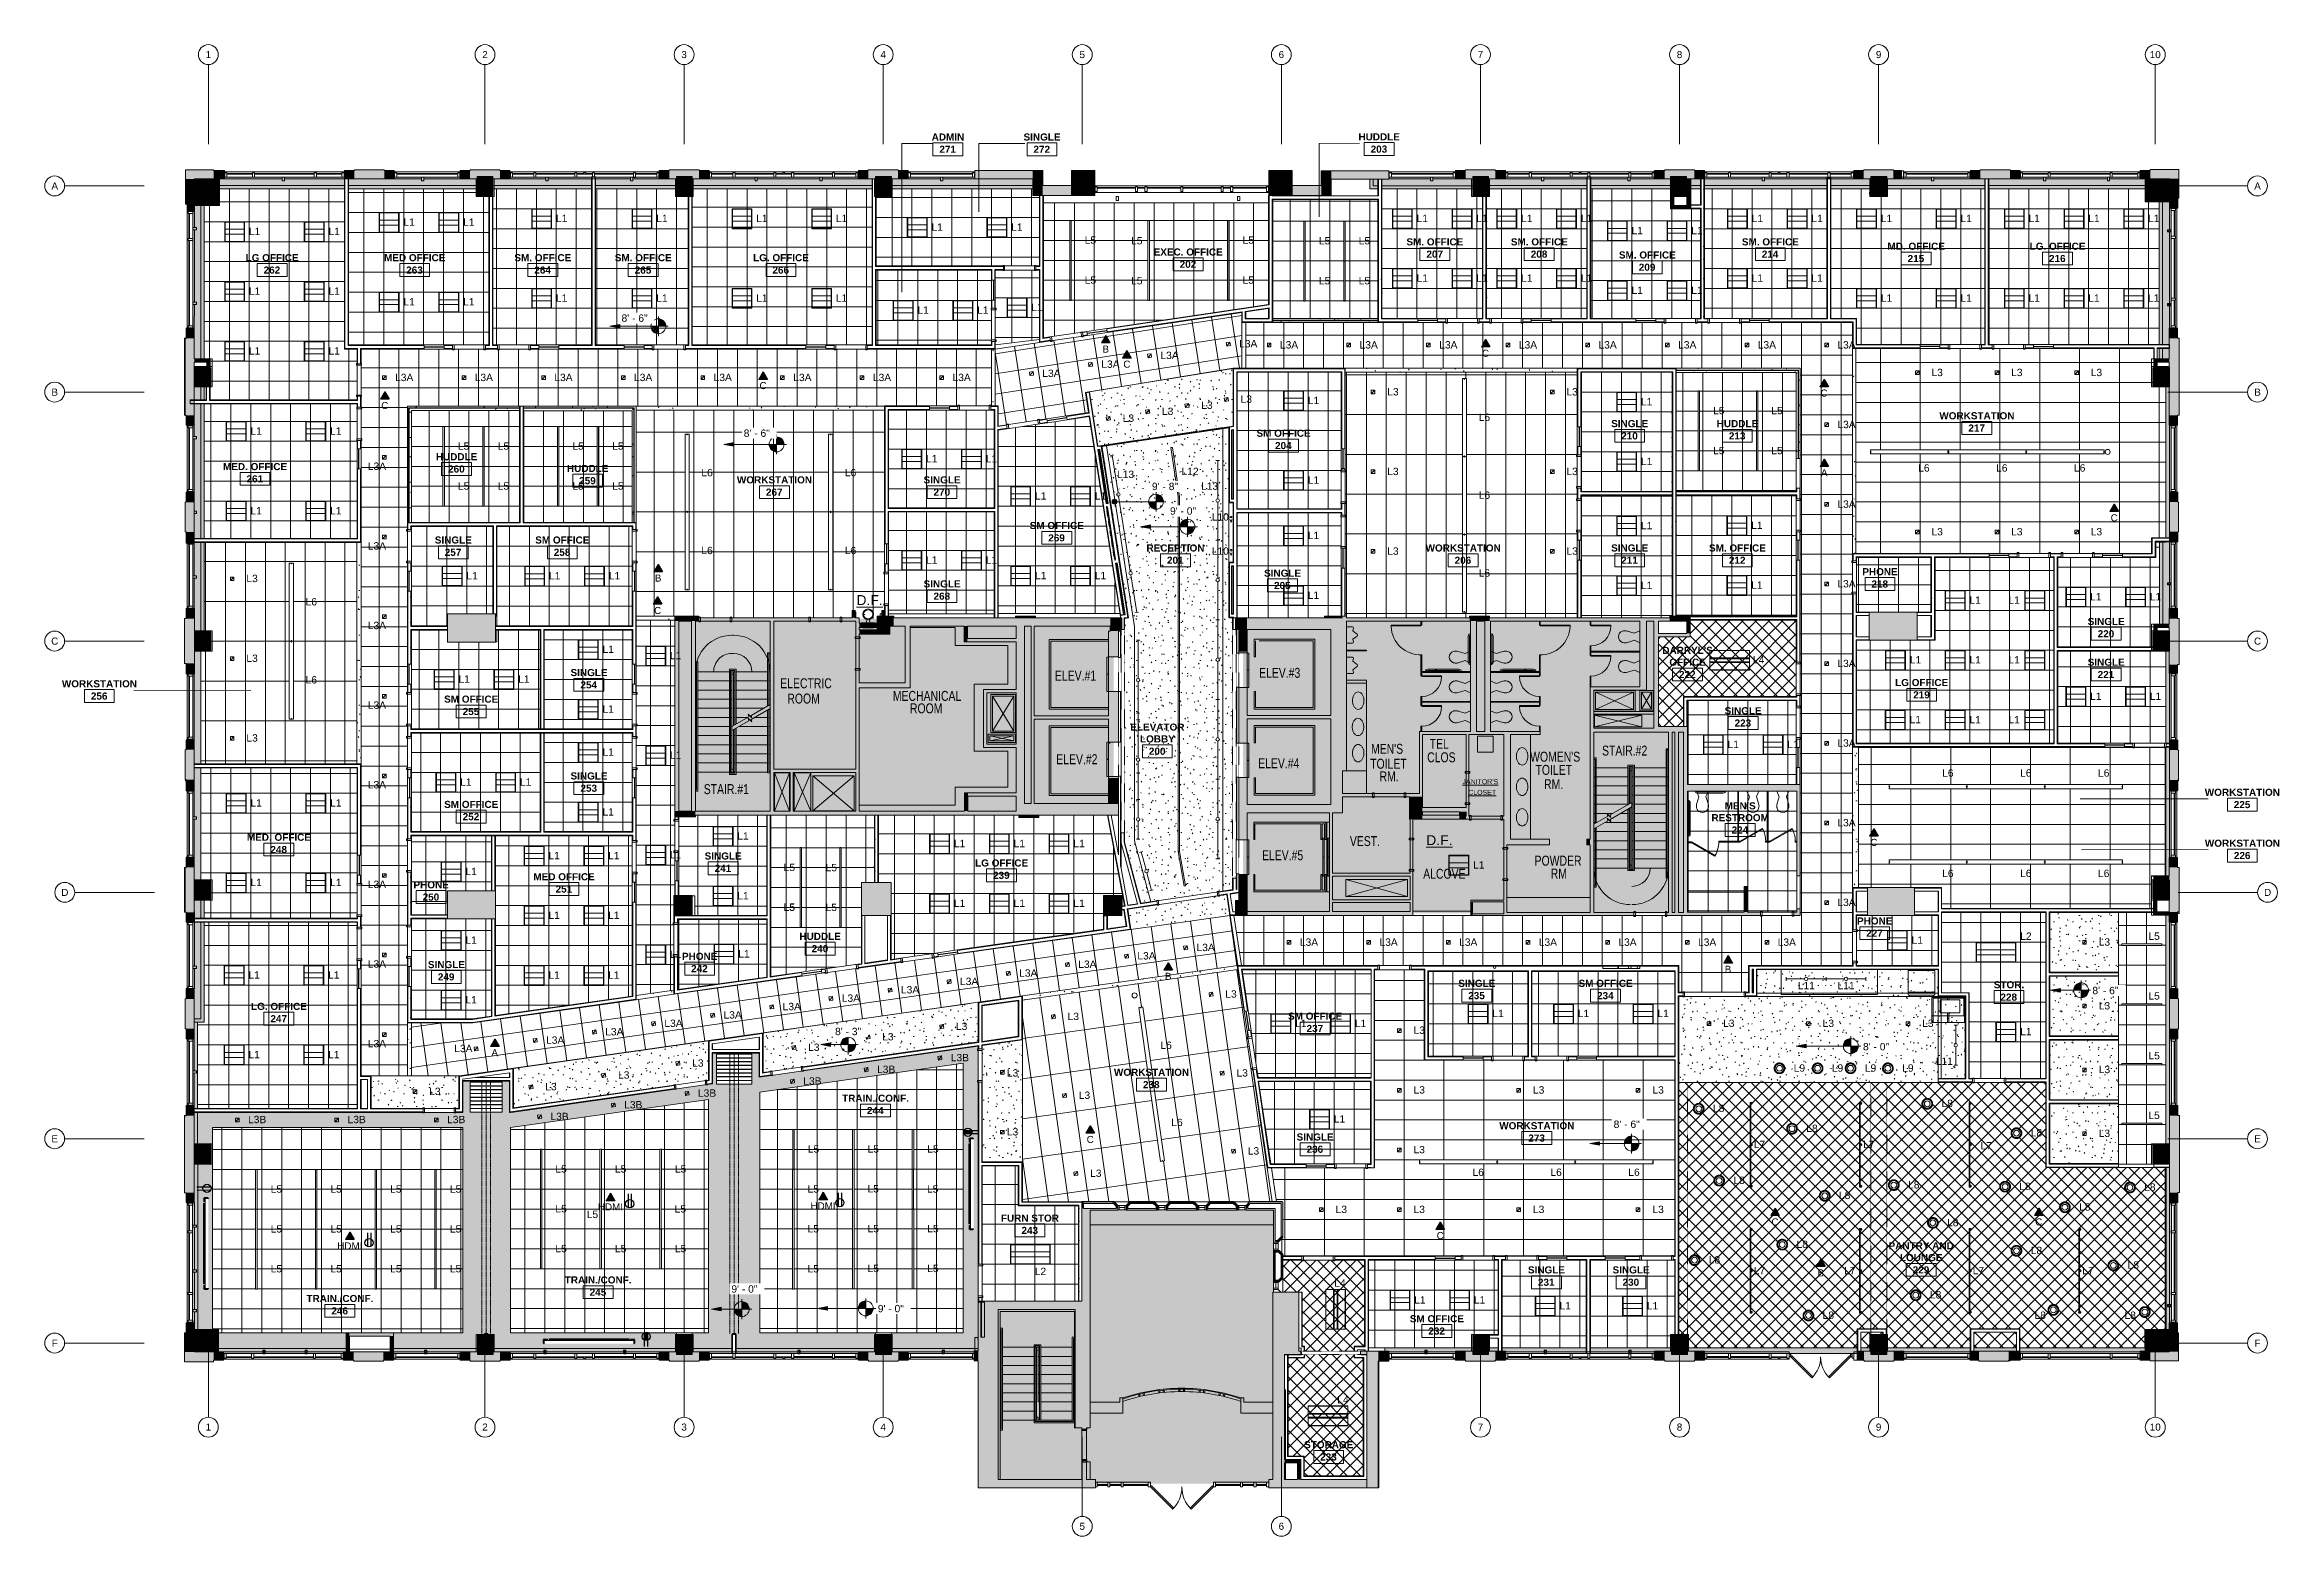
# Model space of a CAD drawing. Header units: inches. Extents: x -24 to 3083, y 122 to 13691.
# Drawn here: x 389 to 3083, y 11893 to 13691 of the extents above; entities outside this region: 1.
import ezdxf

# ---------------------------------------------------------------- set-up
doc = ezdxf.new("R2010")
doc.units = ezdxf.units.IN
doc.header["$MEASUREMENT"] = 0
for name, pattern in [('X2$0$Dash', [0.25, 0.125, -0.125]), ('X2$0$Grid Line 1_2_', [0.875, 0.5, -0.125, 0.125, -0.125]), ('X2$0$Overhead', [0.15625, 0.09375, -0.0625]), ('X2$0$Overhead 1_16_', [0.101562, 0.0625, -0.039062])]:
    doc.linetypes.add(name, pattern=pattern)
for name, color, linetype, lineweight in [('X1$0$A-ANNO-NOTE', 131, 'Continuous', 9), ('X1$0$G-ANNO-TEXT', 231, 'Continuous', 9), ('X2$0$A-ANNO-NOTE', 131, 'Continuous', 9), ('X2$0$A-AREA-IDEN', 2, 'Continuous', 9), ('X2$0$A-CLNG', 13, 'Continuous', 13), ('X2$0$A-CLNG-PATT', 13, 'Continuous', 13), ('X2$0$A-Cols-Extr', 7, 'Continuous', 9), ('X2$0$A-DETL', 90, 'Continuous', 13), ('X2$0$A-DETL-GENF', 92, 'Continuous', 9), ('X2$0$A-DETL-MEDM', 33, 'Continuous', 13), ('X2$0$A-DOOR', 31, 'Continuous', 13), ('X2$0$A-DOOR-FRAM', 31, 'Continuous', 20), ('X2$0$A-FLOR-OVHD', 1, 'X2$0$Overhead 1_16_', 9), ('X2$0$A-GENM', 13, 'Continuous', 13), ('X2$0$A-GLAZ', 151, 'Continuous', 13), ('X2$0$A-Plmb', 7, 'Continuous', 9), ('X2$0$A-WALL', 113, 'Continuous', 13), ('X2$0$A-Wall-Extr', 7, 'Continuous', 9), ('X2$0$A-WALL-PATT', 111, 'Continuous', 13), ('X2$0$E-COMM', 2, 'Continuous', 9), ('X2$0$E-ELEC-FIXT', 91, 'Continuous', 9), ('X2$0$E-LITE-EQPM', 33, 'Continuous', 9), ('X2$0$E-LITE-EQPM-IDEN', 33, 'Continuous', 9), ('X2$0$G-ANNO-DIMS', 111, 'Continuous', 9), ('X2$0$I-WALL', 2, 'Continuous', 9), ('X2$0$Plaza America BA02$0$17', 7, 'Continuous', 9), ('X2$0$Plaza America BA02$0$19', 7, 'Continuous', 9), ('X2$0$Plaza America BA02$0$51', 7, 'Continuous', 9), ('X2$0$Plaza America BA02$0$9', 7, 'Continuous', 9), ('X2$0$Plaza America_Tower 1_2nd Floor -REVIT_dwg', 8, 'Continuous', 9), ('X2$0$Q-CASE', 31, 'Continuous', 9), ('X2$0$Q-SPCQ', 91, 'Continuous', 9), ('X2$0$Q-SPCQ-HDLN', 91, 'X2$0$Dash', 9), ('X2$0$S-COLS', 52, 'Continuous', 13), ('X2$0$S-GRID', 1, 'Continuous', 9), ('X2$0$S-GRID-IDEN', 1, 'Continuous', 9)]:
    doc.layers.add(name, color=color, linetype=linetype, lineweight=lineweight)
doc.styles.add('X1$0$Swis721 Lt BT', font='swissl.ttf', dxfattribs={"height": 4.257319})
doc.styles.add('X2$0$Arial', font='arial.ttf', dxfattribs={"width": 0.75, "height": 12})
doc.styles.add('X2$0$Arial_1', font='arial.ttf', dxfattribs={"width": 1.000751, "height": 5.99525})
doc.styles.add('X2$0$Arial_2', font='arial.ttf', dxfattribs={"width": 1.000761, "height": 11.990375})
doc.styles.add('X2$0$Arial_3', font='arial.ttf', dxfattribs={"height": 8.851796})
doc.styles.add('X2$0$Swis721 Lt BT', font='swissl.ttf', dxfattribs={"height": 8.514638})
doc.styles.add('X2$0$Swis721 Lt BT_B', font='', dxfattribs={"height": 8.583975})
doc.styles.get('X2$0$Swis721 Lt BT_B').set_extended_font_data('Swis721 Lt BT', bold=True)
pattern_1 = [(0, (0, 0), (30.72, 7.68), [1.267, -21.773, 1.267, -21.773, -122.88]), (0, (0, 0), (30.72, 7.68), [-46.08, 1.267, -44.813, 1.267, -21.773, -53.76]), (0, (0, 0), (30.72, 7.68), [-115.2, 1.267, -14.093, 1.267, -37.133]), (120, (11.52, 3.84), (-22.0110751, 22.7643004), [1.267, -21.773, 1.267, -21.773, -122.88]), (120, (11.52, 3.84), (-22.0110751, 22.7643004), [-46.08, 1.267, -44.813, 1.267, -21.773, -53.76]), (120, (11.52, 3.84), (-22.0110751, 22.7643004), [-115.2, 1.267, -14.093, 1.267, -37.133]), (240, (15.36, 19.2), (-8.7089249, -30.4443004), [1.267, -21.773, 1.267, -21.773, -122.88]), (240, (15.36, 19.2), (-8.7089249, -30.4443004), [-46.08, 1.267, -44.813, 1.267, -21.773, -53.76]), (240, (15.36, 19.2), (-8.7089249, -30.4443004), [-115.2, 1.267, -14.093, 1.267, -37.133])]
pattern_2 = [(45, (0, 0), (-8.012227, 8.012227), []), (135, (0, 0), (-8.012227, -8.012227), [])]
pattern_3 = [(0, (0, 0), (15.36, 3.84), [1.267, -10.253, 1.267, -10.253, -61.44]), (0, (0, 0), (15.36, 3.84), [-23.04, 1.267, -21.773, 1.267, -10.253, -26.88]), (0, (0, 0), (15.36, 3.84), [-57.6, 1.267, -6.413, 1.267, -17.933]), (120, (5.76, 1.92), (-11.00553755, 11.3821502), [1.267, -10.253, 1.267, -10.253, -61.44]), (120, (5.76, 1.92), (-11.00553755, 11.3821502), [-23.04, 1.267, -21.773, 1.267, -10.253, -26.88]), (120, (5.76, 1.92), (-11.00553755, 11.3821502), [-57.6, 1.267, -6.413, 1.267, -17.933]), (240, (7.68, 9.6), (-4.35446245, -15.2221502), [1.267, -10.253, 1.267, -10.253, -61.44]), (240, (7.68, 9.6), (-4.35446245, -15.2221502), [-23.04, 1.267, -21.773, 1.267, -10.253, -26.88]), (240, (7.68, 9.6), (-4.35446245, -15.2221502), [-57.6, 1.267, -6.413, 1.267, -17.933])]

# ---------------------------------------------------------------- blocks, each defined once
blk = doc.blocks.new('X2$0$PS - System Furniture Poke-Thru - 120V-4182550-FIRST FLOOR')
at = {"layer": 'X2$0$A-DETL-GENF'}
for start, end in [(360, 180), (180, 360)]:
    blk.add_arc((0, 0), 3, start, end, dxfattribs=at)
blk = doc.blocks.new('X2$0$PS - Duplex - Duplex-4172790-FIRST FLOOR')
at = {"layer": 'X2$0$E-ELEC-FIXT'}
for p, q in [((1.375, 2.25), (-1.375, 2.25)), ((-1.375, 2.25), (-1.375, -2.25)), ((1.375, -2.25), (1.375, 2.25)), ((-1.375, -2.25), (1.375, -2.25))]:
    blk.add_line(p, q, dxfattribs=at)
blk = doc.blocks.new('X2$0$PS - Duplex - Duplex-V1-FIRST FLOOR')
at = {"layer": 'X2$0$E-ELEC-FIXT'}
for p, q in [((-1.375, -2.25), (-1.375, 2.25)), ((-1.375, 2.25), (1.375, 2.25)), ((-0.75, -1.5), (-0.75, 1.5)), ((-0.75, 1.5), (0.75, 1.5)), ((0.75, 1.5), (0.75, -1.5)), ((1.375, 2.25), (1.375, -2.25)), ((1.375, -2.25), (-1.375, -2.25)), ((0.75, -1.5), (-0.75, -1.5))]:
    blk.add_line(p, q, dxfattribs=at)
blk = doc.blocks.new('X2$0$PS - Duplex - Duplex-V2-FIRST FLOOR')
at = {"layer": 'X2$0$E-ELEC-FIXT'}
for p, q in [((1.4, 2.2), (-1.4, 2.2)), ((-1.4, 2.2), (-1.4, -0.3)), ((1.4, -0.3), (1.4, 2.2))]:
    blk.add_line(p, q, dxfattribs=at)
blk = doc.blocks.new('X2$0$Display-Plasma-Panasonic-Professional - 85__ 1080p Full HD Plasma-5007476-FIRST FLOOR')
at = {"layer": 'X2$0$E-COMM'}
for p, q in [((26828.3, 13504.3), (26824, 13504.3)), ((26824, 13504.2), (26824, 13504.3)), ((26824, 13504.2), (26828.3, 13504.2)), ((26828.3, 13504.3), (26828.3, 13504.2)), ((26830.1, 13504.3), (26829.4, 13504.3)), ((26829.4, 13504.2), (26829.4, 13504.3)), ((26829.4, 13504.2), (26830.1, 13504.2)), ((26830.2, 13504.3), (26830.1, 13504.3)), ((26830.1, 13504.3), (26830.1, 13504.2)), ((26830.1, 13504.2), (26830.2, 13504.2)), ((26830.5, 13504.3), (26830.2, 13504.3)), ((26830.2, 13504.3), (26830.2, 13504.2)), ((26830.2, 13504.2), (26830.5, 13504.2)), ((26830.9, 13504.3), (26830.5, 13504.3)), ((26830.5, 13504.3), (26830.5, 13504.2)), ((26830.5, 13504.2), (26830.9, 13504.2)), ((26831.4, 13504.3), (26830.9, 13504.3)), ((26830.9, 13504.3), (26830.9, 13504.2)), ((26830.9, 13504.2), (26831.4, 13504.2)), ((26831.7, 13504.3), (26831.4, 13504.3)), ((26831.4, 13504.3), (26831.4, 13504.2)), ((26831.4, 13504.2), (26831.7, 13504.2)), ((26831.7, 13504.3), (26831.7, 13504.2)), ((26832.9, 13504.3), (26832.1, 13504.3)), ((26832.1, 13504.2), (26832.1, 13504.3)), ((26832.1, 13504.2), (26832.9, 13504.2)), ((26833, 13504.3), (26832.9, 13504.3)), ((26832.9, 13504.3), (26832.9, 13504.2)), ((26832.9, 13504.2), (26833, 13504.2)), ((26833.3, 13504.3), (26833, 13504.3)), ((26833, 13504.3), (26833, 13504.2)), ((26833, 13504.2), (26833.3, 13504.2)), ((26833.7, 13504.3), (26833.3, 13504.3)), ((26833.3, 13504.3), (26833.3, 13504.2)), ((26833.3, 13504.2), (26833.7, 13504.2)), ((26834.2, 13504.3), (26833.7, 13504.3)), ((26833.7, 13504.3), (26833.7, 13504.2)), ((26833.7, 13504.2), (26834.2, 13504.2)), ((26834.4, 13504.3), (26834.2, 13504.3)), ((26834.2, 13504.3), (26834.2, 13504.2)), ((26834.2, 13504.2), (26834.4, 13504.2)), ((26834.4, 13504.3), (26834.4, 13504.2)), ((26834.8, 13504.3), (26834.7, 13504.3)), ((26834.7, 13504.2), (26834.7, 13504.3)), ((26834.7, 13504.2), (26834.8, 13504.2)), ((26835.2, 13504.3), (26834.8, 13504.3)), ((26834.8, 13504.3), (26834.8, 13504.2)), ((26834.8, 13504.2), (26835.2, 13504.2)), ((26835.9, 13504.3), (26835.2, 13504.3)), ((26835.2, 13504.3), (26835.2, 13504.2)), ((26835.2, 13504.2), (26835.9, 13504.2)), ((26836.7, 13504.3), (26835.9, 13504.3)), ((26835.9, 13504.3), (26835.9, 13504.2)), ((26835.9, 13504.2), (26836.7, 13504.2)), ((26837.2, 13504.3), (26836.7, 13504.3)), ((26836.7, 13504.3), (26836.7, 13504.2)), ((26836.7, 13504.2), (26837.2, 13504.2)), ((26837.7, 13504.3), (26837.2, 13504.3)), ((26837.2, 13504.3), (26837.2, 13504.2)), ((26837.2, 13504.2), (26837.7, 13504.2)), ((26838.1, 13504.3), (26837.7, 13504.3)), ((26837.7, 13504.3), (26837.7, 13504.2)), ((26837.7, 13504.2), (26838.1, 13504.2)), ((26838.3, 13504.3), (26838.1, 13504.3)), ((26838.1, 13504.3), (26838.1, 13504.2)), ((26838.1, 13504.2), (26838.3, 13504.2)), ((26838.5, 13504.3), (26838.3, 13504.3)), ((26838.3, 13504.3), (26838.3, 13504.2)), ((26838.3, 13504.2), (26838.5, 13504.2)), ((26838.6, 13504.3), (26838.5, 13504.3)), ((26838.5, 13504.3), (26838.5, 13504.2)), ((26838.5, 13504.2), (26838.6, 13504.2)), ((26838.6, 13504.3), (26838.6, 13504.2)), ((26840.2, 13504.3), (26839.4, 13504.3)), ((26839.4, 13504.2), (26839.4, 13504.3)), ((26839.4, 13504.2), (26840.2, 13504.2)), ((26840.3, 13504.3), (26840.2, 13504.3)), ((26840.2, 13504.3), (26840.2, 13504.2)), ((26840.2, 13504.2), (26840.3, 13504.2)), ((26840.5, 13504.3), (26840.3, 13504.3)), ((26840.3, 13504.3), (26840.3, 13504.2)), ((26840.3, 13504.2), (26840.5, 13504.2)), ((26841, 13504.3), (26840.5, 13504.3)), ((26840.5, 13504.3), (26840.5, 13504.2)), ((26840.5, 13504.2), (26841, 13504.2)), ((26841.5, 13504.3), (26841, 13504.3)), ((26841, 13504.3), (26841, 13504.2)), ((26841, 13504.2), (26841.5, 13504.2)), ((26841.7, 13504.3), (26841.5, 13504.3)), ((26841.5, 13504.3), (26841.5, 13504.2)), ((26841.5, 13504.2), (26841.7, 13504.2)), ((26841.7, 13504.3), (26841.7, 13504.2)), ((26843.1, 13504.3), (26842.4, 13504.3)), ((26842.4, 13504.2), (26842.4, 13504.3)), ((26842.4, 13504.2), (26843.1, 13504.2)), ((26843.1, 13504.3), (26843.1, 13504.2)), ((26846.7, 13504.3), (26846.6, 13504.3)), ((26846.6, 13504.2), (26846.6, 13504.3)), ((26846.6, 13504.2), (26846.7, 13504.2)), ((26846.9, 13504.3), (26846.7, 13504.3)), ((26846.7, 13504.3), (26846.7, 13504.2)), ((26846.7, 13504.2), (26846.9, 13504.2)), ((26847.3, 13504.3), (26846.9, 13504.3)), ((26846.9, 13504.3), (26846.9, 13504.2)), ((26846.9, 13504.2), (26847.3, 13504.2)), ((26847.8, 13504.3), (26847.3, 13504.3)), ((26847.3, 13504.3), (26847.3, 13504.2)), ((26847.3, 13504.2), (26847.8, 13504.2)), ((26848.4, 13504.3), (26847.8, 13504.3)), ((26847.8, 13504.3), (26847.8, 13504.2)), ((26847.8, 13504.2), (26848.4, 13504.2)), ((26849.1, 13504.3), (26848.4, 13504.3)), ((26848.4, 13504.3), (26848.4, 13504.2)), ((26848.4, 13504.2), (26849.1, 13504.2)), ((26849.7, 13504.3), (26849.1, 13504.3)), ((26849.1, 13504.3), (26849.1, 13504.2)), ((26849.1, 13504.2), (26849.7, 13504.2)), ((26850.2, 13504.3), (26849.7, 13504.3)), ((26849.7, 13504.3), (26849.7, 13504.2)), ((26849.7, 13504.2), (26850.2, 13504.2)), ((26850.6, 13504.3), (26850.2, 13504.3)), ((26850.2, 13504.3), (26850.2, 13504.2)), ((26850.2, 13504.2), (26850.6, 13504.2)), ((26851, 13504.3), (26850.6, 13504.3)), ((26850.6, 13504.3), (26850.6, 13504.2)), ((26850.6, 13504.2), (26851, 13504.2)), ((26851.2, 13504.3), (26851, 13504.3)), ((26851, 13504.3), (26851, 13504.2)), ((26851, 13504.2), (26851.2, 13504.2)), ((26851.2, 13504.3), (26851.2, 13504.3)), ((26851.2, 13504.3), (26851.2, 13504.2)), ((26851.2, 13504.3), (26851.2, 13504.2)), ((26851.2, 13504.2), (26851.2, 13504.2)), ((26853, 13504.3), (26852.3, 13504.3)), ((26852.3, 13504.2), (26852.3, 13504.3)), ((26852.3, 13504.2), (26853, 13504.2)), ((26853.5, 13504.3), (26853, 13504.3)), ((26853, 13504.3), (26853, 13504.2)), ((26853, 13504.2), (26853.5, 13504.2)), ((26854.1, 13504.3), (26853.5, 13504.3)), ((26853.5, 13504.3), (26853.5, 13504.2)), ((26853.5, 13504.2), (26854.1, 13504.2)), ((26854.6, 13504.3), (26854.1, 13504.3)), ((26854.1, 13504.3), (26854.1, 13504.2)), ((26854.1, 13504.2), (26854.6, 13504.2)), ((26855, 13504.3), (26854.6, 13504.3)), ((26854.6, 13504.3), (26854.6, 13504.2)), ((26854.6, 13504.2), (26855, 13504.2)), ((26855.4, 13504.3), (26855, 13504.3)), ((26855, 13504.3), (26855, 13504.2)), ((26855, 13504.2), (26855.4, 13504.2)), ((26855.7, 13504.3), (26855.4, 13504.3)), ((26855.4, 13504.3), (26855.4, 13504.2)), ((26855.4, 13504.2), (26855.7, 13504.2)), ((26855.9, 13504.3), (26855.7, 13504.3)), ((26855.7, 13504.3), (26855.7, 13504.2)), ((26855.7, 13504.2), (26855.9, 13504.2)), ((26855.9, 13504.3), (26855.9, 13504.3)), ((26855.9, 13504.3), (26855.9, 13504.2)), ((26855.9, 13504.3), (26855.9, 13504.2)), ((26855.9, 13504.2), (26855.9, 13504.2)), ((26856.6, 13504.3), (26856.5, 13504.3)), ((26856.5, 13504.3), (26856.5, 13504.2)), ((26856.5, 13504.2), (26856.6, 13504.2)), ((26857.1, 13504.3), (26856.6, 13504.3)), ((26856.6, 13504.3), (26856.6, 13504.2)), ((26856.6, 13504.2), (26857.1, 13504.2)), ((26857.7, 13504.3), (26857.1, 13504.3)), ((26857.1, 13504.3), (26857.1, 13504.2)), ((26857.1, 13504.2), (26857.7, 13504.2)), ((26858.6, 13504.3), (26857.7, 13504.3)), ((26857.7, 13504.3), (26857.7, 13504.2)), ((26857.7, 13504.2), (26858.6, 13504.2)), ((26859.3, 13504.3), (26858.6, 13504.3)), ((26858.6, 13504.3), (26858.6, 13504.2)), ((26858.6, 13504.2), (26859.3, 13504.2)), ((26859.9, 13504.3), (26859.3, 13504.3)), ((26859.3, 13504.3), (26859.3, 13504.2)), ((26859.3, 13504.2), (26859.9, 13504.2)), ((26860.3, 13504.3), (26859.9, 13504.3)), ((26859.9, 13504.3), (26859.9, 13504.2)), ((26859.9, 13504.2), (26860.3, 13504.2)), ((26860.5, 13504.3), (26860.3, 13504.3)), ((26860.3, 13504.2), (26860.3, 13504.3)), ((26860.3, 13504.2), (26860.5, 13504.2)), ((26860.5, 13504.3), (26860.5, 13504.2)), ((26860.6, 13504.3), (26860.6, 13504.3)), ((26860.6, 13504.3), (26860.6, 13504.2)), ((26860.6, 13504.3), (26860.6, 13504.2)), ((26860.6, 13504.2), (26860.6, 13504.2)), ((26861.2, 13504.3), (26861.1, 13504.3)), ((26861.1, 13504.3), (26861.1, 13504.2)), ((26861.1, 13504.2), (26861.2, 13504.2)), ((26861.5, 13504.3), (26861.2, 13504.3)), ((26861.2, 13504.3), (26861.2, 13504.2)), ((26861.2, 13504.2), (26861.5, 13504.2)), ((26861.9, 13504.3), (26861.5, 13504.3)), ((26861.5, 13504.3), (26861.5, 13504.2)), ((26861.5, 13504.2), (26861.9, 13504.2)), ((26862.6, 13504.3), (26861.9, 13504.3)), ((26861.9, 13504.3), (26861.9, 13504.2)), ((26861.9, 13504.2), (26862.6, 13504.2)), ((26863.3, 13504.3), (26862.6, 13504.3)), ((26862.6, 13504.2), (26862.6, 13504.3)), ((26862.6, 13504.2), (26863.3, 13504.2)), ((26864.1, 13504.3), (26863.3, 13504.3)), ((26863.3, 13504.3), (26863.3, 13504.2)), ((26863.3, 13504.2), (26864.1, 13504.2)), ((26864.3, 13504.3), (26864.1, 13504.3)), ((26864.1, 13504.2), (26864.1, 13504.3)), ((26864.1, 13504.2), (26864.3, 13504.2)), ((26865, 13504.3), (26864.3, 13504.3)), ((26864.3, 13504.3), (26864.3, 13504.2)), ((26864.3, 13504.2), (26865, 13504.2)), ((26865, 13504.3), (26865, 13504.2)), ((26866.6, 13504.3), (26865.8, 13504.3)), ((26865.8, 13504.2), (26865.8, 13504.3)), ((26865.8, 13504.2), (26866.6, 13504.2)), ((26867, 13504.3), (26866.6, 13504.3)), ((26866.6, 13504.3), (26866.6, 13504.2)), ((26866.6, 13504.2), (26867, 13504.2)), ((26868.5, 13504.3), (26867, 13504.3)), ((26867, 13504.3), (26867, 13504.2)), ((26867, 13504.2), (26868.5, 13504.2)), ((26869.3, 13504.3), (26868.5, 13504.3)), ((26868.5, 13504.3), (26868.5, 13504.2)), ((26868.5, 13504.2), (26869.3, 13504.2)), ((26869.3, 13504.3), (26869.3, 13504.2)), ((26869.8, 13504.3), (26869.7, 13504.3)), ((26869.7, 13504.2), (26869.7, 13504.3)), ((26869.7, 13504.2), (26869.8, 13504.2)), ((26870.3, 13504.3), (26869.8, 13504.3)), ((26869.8, 13504.3), (26869.8, 13504.2)), ((26869.8, 13504.2), (26870.3, 13504.2)), ((26870.9, 13504.3), (26870.3, 13504.3)), ((26870.3, 13504.3), (26870.3, 13504.2)), ((26870.3, 13504.2), (26870.9, 13504.2)), ((26871.8, 13504.3), (26870.9, 13504.3)), ((26870.9, 13504.3), (26870.9, 13504.2)), ((26870.9, 13504.2), (26871.8, 13504.2)), ((26872.5, 13504.3), (26871.8, 13504.3)), ((26871.8, 13504.3), (26871.8, 13504.2)), ((26871.8, 13504.2), (26872.5, 13504.2)), ((26873.1, 13504.3), (26872.5, 13504.3)), ((26872.5, 13504.3), (26872.5, 13504.2)), ((26872.5, 13504.2), (26873.1, 13504.2)), ((26873.5, 13504.3), (26873.1, 13504.3)), ((26873.1, 13504.3), (26873.1, 13504.2)), ((26873.1, 13504.2), (26873.5, 13504.2)), ((26873.7, 13504.3), (26873.5, 13504.3)), ((26873.5, 13504.3), (26873.5, 13504.2)), ((26873.5, 13504.2), (26873.7, 13504.2)), ((26873.7, 13504.3), (26873.7, 13504.2)), ((26873.8, 13504.3), (26873.8, 13504.3)), ((26873.8, 13504.3), (26873.8, 13504.2)), ((26873.8, 13504.3), (26873.8, 13504.2)), ((26873.8, 13504.2), (26873.8, 13504.2)), ((26875.2, 13504.3), (26874.5, 13504.3)), ((26874.5, 13504.2), (26874.5, 13504.3)), ((26874.5, 13504.2), (26875.2, 13504.2)), ((26875.4, 13504.3), (26875.2, 13504.3)), ((26875.2, 13504.3), (26875.2, 13504.2)), ((26875.2, 13504.2), (26875.4, 13504.2)), ((26875.6, 13504.3), (26875.4, 13504.3)), ((26875.4, 13504.3), (26875.4, 13504.2)), ((26875.4, 13504.2), (26875.6, 13504.2)), ((26876, 13504.3), (26875.6, 13504.3)), ((26875.6, 13504.3), (26875.6, 13504.2)), ((26875.6, 13504.2), (26876, 13504.2)), ((26876.6, 13504.3), (26876, 13504.3)), ((26876, 13504.3), (26876, 13504.2)), ((26876, 13504.2), (26876.6, 13504.2)), ((26876.8, 13504.3), (26876.6, 13504.3)), ((26876.6, 13504.3), (26876.6, 13504.2)), ((26876.6, 13504.2), (26876.8, 13504.2)), ((26876.8, 13504.3), (26876.8, 13504.2)), ((26880.4, 13504.3), (26879.7, 13504.3)), ((26879.7, 13504.2), (26879.7, 13504.3)), ((26879.7, 13504.2), (26880.4, 13504.2)), ((26883.5, 13504.3), (26880.4, 13504.3)), ((26880.4, 13504.3), (26880.4, 13504.2)), ((26880.4, 13504.2), (26883.5, 13504.2)), ((26884.3, 13504.3), (26883.5, 13504.3)), ((26883.5, 13504.3), (26883.5, 13504.2)), ((26883.5, 13504.2), (26884.3, 13504.2)), ((26884.3, 13504.3), (26884.3, 13504.2)), ((26885.4, 13504.3), (26885.3, 13504.3)), ((26885.3, 13504.2), (26885.3, 13504.3)), ((26885.3, 13504.2), (26885.4, 13504.2)), ((26885.8, 13504.3), (26885.4, 13504.3)), ((26885.4, 13504.3), (26885.4, 13504.2)), ((26885.4, 13504.2), (26885.8, 13504.2)), ((26886.5, 13504.3), (26885.8, 13504.3)), ((26885.8, 13504.3), (26885.8, 13504.2)), ((26885.8, 13504.2), (26886.5, 13504.2)), ((26887.2, 13504.3), (26886.5, 13504.3)), ((26886.5, 13504.3), (26886.5, 13504.2)), ((26886.5, 13504.2), (26887.2, 13504.2)), ((26887.8, 13504.3), (26887.2, 13504.3)), ((26887.2, 13504.3), (26887.2, 13504.2)), ((26887.2, 13504.2), (26887.8, 13504.2)), ((26888.2, 13504.3), (26887.8, 13504.3)), ((26887.8, 13504.3), (26887.8, 13504.2)), ((26887.8, 13504.2), (26888.2, 13504.2)), ((26888.6, 13504.3), (26888.2, 13504.3)), ((26888.2, 13504.3), (26888.2, 13504.2)), ((26888.2, 13504.2), (26888.6, 13504.2)), ((26888.9, 13504.3), (26888.6, 13504.3)), ((26888.6, 13504.3), (26888.6, 13504.2)), ((26888.6, 13504.2), (26888.9, 13504.2)), ((26889.1, 13504.3), (26888.9, 13504.3)), ((26888.9, 13504.3), (26888.9, 13504.2)), ((26888.9, 13504.2), (26889.1, 13504.2)), ((26889.2, 13504.3), (26889.1, 13504.3)), ((26889.1, 13504.3), (26889.1, 13504.2)), ((26889.1, 13504.2), (26889.2, 13504.2)), ((26889.2, 13504.3), (26889.2, 13504.2)), ((26890.1, 13504.3), (26889.5, 13504.3)), ((26889.5, 13504.3), (26889.5, 13504.2)), ((26889.5, 13504.2), (26890.1, 13504.2)), ((26890.2, 13504.3), (26890.1, 13504.3)), ((26890.1, 13504.3), (26890.1, 13504.2)), ((26890.1, 13504.2), (26890.2, 13504.2)), ((26890.5, 13504.3), (26890.2, 13504.3)), ((26890.2, 13504.3), (26890.2, 13504.2)), ((26890.2, 13504.2), (26890.5, 13504.2)), ((26891.1, 13504.3), (26890.5, 13504.3)), ((26890.5, 13504.3), (26890.5, 13504.2)), ((26890.5, 13504.2), (26891.1, 13504.2)), ((26891.7, 13504.3), (26891.1, 13504.3)), ((26891.1, 13504.3), (26891.1, 13504.2)), ((26891.1, 13504.2), (26891.7, 13504.2)), ((26891.7, 13504.3), (26891.7, 13504.2)), ((26894.8, 13504.3), (26894, 13504.3)), ((26894, 13504.2), (26894, 13504.3)), ((26894, 13504.2), (26894.8, 13504.2)), ((26895.5, 13504.3), (26894.8, 13504.3)), ((26894.8, 13504.3), (26894.8, 13504.2)), ((26894.8, 13504.2), (26895.5, 13504.2)), ((26897.9, 13504.3), (26895.5, 13504.3)), ((26895.5, 13504.3), (26895.5, 13504.2)), ((26895.5, 13504.2), (26897.9, 13504.2)), ((26898.6, 13504.3), (26897.9, 13504.3)), ((26897.9, 13504.3), (26897.9, 13504.2)), ((26897.9, 13504.2), (26898.6, 13504.2)), ((26899.4, 13504.3), (26898.6, 13504.3)), ((26898.6, 13504.3), (26898.6, 13504.2)), ((26898.6, 13504.2), (26899.4, 13504.2)), ((26899.4, 13504.3), (26899.4, 13504.2)), ((26901.1, 13504.3), (26899.6, 13504.3)), ((26899.6, 13504.3), (26899.6, 13504.2)), ((26899.6, 13504.2), (26901.1, 13504.2)), ((26902.1, 13504.3), (26901.1, 13504.3)), ((26901.1, 13504.2), (26901.1, 13504.3)), ((26901.1, 13504.2), (26902.1, 13504.2)), ((26903.6, 13504.3), (26902.1, 13504.3)), ((26902.1, 13504.3), (26902.1, 13504.2)), ((26902.1, 13504.2), (26903.6, 13504.2)), ((26903.6, 13504.3), (26903.6, 13504.2)), ((26904.1, 13504.3), (26904, 13504.3)), ((26904, 13504.3), (26904, 13504.2)), ((26904, 13504.2), (26904.1, 13504.2)), ((26904.4, 13504.3), (26904.1, 13504.3)), ((26904.1, 13504.3), (26904.1, 13504.2)), ((26904.1, 13504.2), (26904.4, 13504.2)), ((26904.9, 13504.3), (26904.4, 13504.3)), ((26904.4, 13504.3), (26904.4, 13504.2)), ((26904.4, 13504.2), (26904.9, 13504.2)), ((26905.5, 13504.3), (26904.9, 13504.3)), ((26904.9, 13504.3), (26904.9, 13504.2)), ((26904.9, 13504.2), (26905.5, 13504.2)), ((26906.3, 13504.3), (26905.5, 13504.3)), ((26905.5, 13504.3), (26905.5, 13504.2)), ((26905.5, 13504.2), (26906.3, 13504.2)), ((26907, 13504.3), (26906.3, 13504.3)), ((26906.3, 13504.3), (26906.3, 13504.2)), ((26906.3, 13504.2), (26907, 13504.2)), ((26907.2, 13504.3), (26907, 13504.3)), ((26907, 13504.2), (26907, 13504.3)), ((26907, 13504.2), (26907.2, 13504.2)), ((26907.9, 13504.3), (26907.2, 13504.3)), ((26907.2, 13504.3), (26907.2, 13504.2)), ((26907.2, 13504.2), (26907.9, 13504.2)), ((26907.9, 13504.3), (26907.9, 13504.2)), ((26909.5, 13504.3), (26908.7, 13504.3)), ((26908.7, 13504.2), (26908.7, 13504.3)), ((26908.7, 13504.2), (26909.5, 13504.2)), ((26909.5, 13504.3), (26909.5, 13504.2)), ((26911.3, 13504.3), (26910.6, 13504.3)), ((26910.6, 13504.2), (26910.6, 13504.3)), ((26910.6, 13504.2), (26911.3, 13504.2)), ((26911.3, 13504.3), (26911.3, 13504.2)), ((26912.6, 13504.3), (26912.3, 13504.3)), ((26912.3, 13504.3), (26912.3, 13504.3)), ((26912.3, 13504.3), (26912.3, 13504.2)), ((26912.3, 13504.3), (26912.3, 13504.2)), ((26912.3, 13504.2), (26912.3, 13504.2)), ((26912.3, 13504.2), (26912.6, 13504.2)), ((26913.1, 13504.3), (26912.6, 13504.3)), ((26912.6, 13504.3), (26912.6, 13504.2)), ((26912.6, 13504.2), (26913.1, 13504.2)), ((26913.7, 13504.3), (26913.1, 13504.3)), ((26913.1, 13504.3), (26913.1, 13504.2)), ((26913.1, 13504.2), (26913.7, 13504.2)), ((26914.5, 13504.3), (26913.7, 13504.3)), ((26913.7, 13504.3), (26913.7, 13504.2)), ((26913.7, 13504.2), (26914.5, 13504.2)), ((26915.2, 13504.3), (26914.5, 13504.3)), ((26914.5, 13504.3), (26914.5, 13504.2)), ((26914.5, 13504.2), (26915.2, 13504.2)), ((26915.4, 13504.3), (26915.2, 13504.3)), ((26915.2, 13504.2), (26915.2, 13504.3)), ((26915.2, 13504.2), (26915.4, 13504.2)), ((26916.1, 13504.3), (26915.4, 13504.3)), ((26915.4, 13504.3), (26915.4, 13504.2)), ((26915.4, 13504.2), (26916.1, 13504.2)), ((26916.1, 13504.3), (26916.1, 13504.2)), ((26917.7, 13504.3), (26917, 13504.3)), ((26917, 13504.3), (26917, 13504.2)), ((26917, 13504.2), (26917.7, 13504.2)), ((26918.2, 13504.3), (26917.7, 13504.3)), ((26917.7, 13504.2), (26917.7, 13504.3)), ((26917.7, 13504.2), (26918.2, 13504.2)), ((26918.9, 13504.3), (26918.2, 13504.3)), ((26918.2, 13504.3), (26918.2, 13504.2)), ((26918.2, 13504.2), (26918.9, 13504.2)), ((26919.5, 13504.3), (26918.9, 13504.3)), ((26918.9, 13504.3), (26918.9, 13504.2)), ((26918.9, 13504.2), (26919.5, 13504.2)), ((26920.1, 13504.3), (26919.5, 13504.3)), ((26919.5, 13504.3), (26919.5, 13504.2)), ((26919.5, 13504.2), (26920.1, 13504.2)), ((26920.5, 13504.3), (26920.1, 13504.3)), ((26920.1, 13504.3), (26920.1, 13504.2)), ((26920.1, 13504.2), (26920.5, 13504.2)), ((26920.7, 13504.3), (26920.5, 13504.3)), ((26920.5, 13504.3), (26920.5, 13504.2)), ((26920.5, 13504.2), (26920.7, 13504.2)), ((26920.7, 13504.3), (26920.7, 13504.2)), ((26922.2, 13504.3), (26921.5, 13504.3)), ((26921.5, 13504.2), (26921.5, 13504.3)), ((26921.5, 13504.2), (26922.2, 13504.2)), ((26922.2, 13504.3), (26922.2, 13504.2)), ((26923.2, 13504.3), (26923.1, 13504.3)), ((26923.1, 13504.3), (26923.1, 13504.2)), ((26923.1, 13504.2), (26923.2, 13504.2)), ((26923.6, 13504.3), (26923.2, 13504.3)), ((26923.2, 13504.3), (26923.2, 13504.2)), ((26923.2, 13504.2), (26923.6, 13504.2)), ((26924.3, 13504.3), (26923.6, 13504.3)), ((26923.6, 13504.3), (26923.6, 13504.2)), ((26923.6, 13504.2), (26924.3, 13504.2)), ((26925.2, 13504.3), (26924.3, 13504.3)), ((26924.3, 13504.3), (26924.3, 13504.2)), ((26924.3, 13504.2), (26925.2, 13504.2)), ((26925.8, 13504.3), (26925.2, 13504.3)), ((26925.2, 13504.3), (26925.2, 13504.2)), ((26925.2, 13504.2), (26925.8, 13504.2)), ((26926.4, 13504.3), (26925.8, 13504.3)), ((26925.8, 13504.3), (26925.8, 13504.2)), ((26925.8, 13504.2), (26926.4, 13504.2)), ((26926.8, 13504.3), (26926.4, 13504.3)), ((26926.4, 13504.3), (26926.4, 13504.2)), ((26926.4, 13504.2), (26926.8, 13504.2)), ((26927.1, 13504.3), (26926.8, 13504.3)), ((26926.8, 13504.3), (26926.8, 13504.2)), ((26926.8, 13504.2), (26927.1, 13504.2)), ((26927.1, 13504.3), (26927.1, 13504.3)), ((26927.1, 13504.3), (26927.1, 13504.2)), ((26927.1, 13504.3), (26927.1, 13504.2)), ((26927.1, 13504.3), (26927.1, 13504.2)), ((26927.1, 13504.2), (26927.1, 13504.2))]:
    blk.add_line(p, q, dxfattribs=at)
blk = doc.blocks.new('X2$0$C-Counter Top - COUNTER - NO BACKSPLASH-5303810-FIRST FLOOR')
at = {"layer": 'X2$0$Q-CASE'}
for p, q in [((-47.3, -30), (-47.3, 0)), ((-47.3, 0), (68.6, 0)), ((68.6, 0), (68.6, -30)), ((68.6, -30), (-47.3, -30))]:
    blk.add_line(p, q, dxfattribs=at)
blk = doc.blocks.new('X2$0$A-Refrigerator - A-Refrigerator-5300330-FIRST FLOOR')
at = {"layer": 'X2$0$Q-SPCQ'}
for p, q in [((-16, -12.3), (-16, 13.7)), ((-16, 13.7), (16, 13.7)), ((-3.2, 14), (-3.2, 13.7)), ((-2.2, 14), (-3.2, 14)), ((-3.2, 14), (-3.2, 14)), ((-2.2, 13.7), (-2.2, 14)), ((-2.2, 14), (-2.2, 14)), ((6.9, 14), (6.9, 13.7)), ((7.9, 14), (6.9, 14)), ((6.9, 14), (6.9, 14)), ((7.9, 13.7), (7.9, 14)), ((7.9, 14), (7.9, 14)), ((16, 13.7), (16, -12.3)), ((16, -12.3), (-16, -12.3)), ((-16, -12.5), (-16, -12.4)), ((-16, -12.4), (16, -12.4)), ((-16, -15.2), (-16, -12.5)), ((-16, -12.5), (16, -12.5)), ((-15.5, -15.8), (-16, -15.2)), ((15.4, -15.8), (-15.5, -15.8)), ((-14.5, -16.1), (-14.5, -16.9)), ((-12.7, -15.8), (-12.7, -16.1)), ((-12.7, -15.8), (-12.7, -16.1)), ((-12.3, -16.1), (-12.3, -15.8)), ((-12.3, -16.1), (-12.3, -15.8)), ((-2.4, -15.8), (-2.4, -16.1)), ((-2.4, -15.8), (-2.4, -16.1)), ((-2, -16.1), (-2, -15.8)), ((-2, -16.1), (-2, -15.8)), ((2, -15.8), (2, -16.1)), ((2, -15.8), (2, -16.1)), ((2.4, -16.1), (2.4, -15.8)), ((2.4, -16.1), (2.4, -15.8)), ((12.3, -15.8), (12.3, -16.1)), ((12.3, -15.8), (12.3, -16.1)), ((12.7, -16.1), (12.7, -15.8)), ((12.7, -16.1), (12.7, -15.8)), ((14.5, -16.9), (14.5, -16.1)), ((16, -15.1), (15.4, -15.8)), ((16, -12.4), (16, -12.5)), ((16, -12.5), (16, -15.1))]:
    blk.add_line(p, q, dxfattribs=at)
blk = doc.blocks.new('X2$0$A-Microwave - 1000 Watt-2_5CuFt-4748818-FIRST FLOOR')
at = {"layer": 'X2$0$Q-SPCQ'}
for p, q in [((-12.9, -27.4), (-12.9, -8.4)), ((-12.9, -8.4), (17.1, -8.4)), ((-12.9, -27.4), (-12.9, -8.4)), ((-12.9, -8.4), (17.1, -8.4)), ((9.1, -9.1), (-12.4, -9.1)), ((-12.4, -9.1), (-12.4, -27.4)), ((9.1, -27.4), (9.1, -9.1)), ((17.1, -8.4), (17.1, -27.4)), ((17.1, -8.4), (17.1, -27.4)), ((-10.4, -27.3), (-12.9, -27.3)), ((-12.9, -27.3), (-12.9, -28.8)), ((-12.4, -27.4), (-12.9, -27.4)), ((-10.4, -27.4), (-12.9, -27.4)), ((-12.9, -28.8), (-10.4, -28.8)), ((9.1, -27.3), (5.6, -27.3)), ((17.1, -27.4), (5.6, -27.4)), ((5.6, -28.8), (9.1, -28.8)), ((9.1, -27.3), (9.1, -28.8)), ((17.1, -27.4), (9.1, -27.4)), ((9.1, -28.8), (17.1, -28.8)), ((10.5, -28.9), (10.5, -28.8)), ((10.5, -28.8), (10.5, -28.9)), ((10.5, -28.9), (10.5, -28.9)), ((10.5, -28.9), (11.6, -28.9)), ((11.6, -28.8), (11.6, -28.9)), ((11.6, -28.9), (11.6, -28.8)), ((11.7, -28.8), (11.7, -28.9)), ((11.7, -28.9), (12.7, -28.9)), ((12.7, -28.8), (12.7, -28.9)), ((12.7, -28.9), (12.7, -28.8)), ((12.7, -28.9), (13.8, -28.9)), ((13.8, -28.9), (13.8, -28.8)), ((14.2, -28.8), (14.2, -28.9)), ((14.2, -28.9), (14.6, -28.9)), ((14.5, -28.8), (14.5, -28.9)), ((14.5, -28.8), (14.5, -28.9)), ((14.6, -28.9), (14.5, -28.9)), ((14.5, -28.9), (14.6, -28.9)), ((14.6, -28.9), (14.5, -28.9)), ((14.5, -28.9), (15.5, -28.9)), ((15.5, -28.9), (15.5, -28.8)), ((15.5, -28.9), (15.5, -28.8)), ((15.5, -28.9), (15.6, -28.9)), ((15.5, -28.9), (15.5, -28.9)), ((15.5, -28.9), (15.5, -28.9)), ((15.5, -28.9), (15.5, -28.9)), ((15.6, -28.8), (15.6, -28.9)), ((17.1, -27.4), (17.1, -28.8))]:
    blk.add_line(p, q, dxfattribs=at)
blk = doc.blocks.new('X2$0$A-Microwave - 1000 Watt-2_5CuFt-V3-FIRST FLOOR')
at = {"layer": 'X2$0$Q-SPCQ'}
for p, q in [((-12.9, -27.4), (-12.9, -9.8)), ((-12.9, -27.4), (-12.9, -9.8)), ((-12.4, -9.8), (-12.4, -27.4)), ((9.1, -27.4), (9.1, -9.8)), ((17.1, -9.8), (17.1, -27.4)), ((17.1, -9.8), (17.1, -27.4)), ((9.1, -27.3), (-12.9, -27.3)), ((-12.9, -27.3), (-12.9, -28.8)), ((-12.4, -27.4), (-12.9, -27.4)), ((17.1, -27.4), (-12.9, -27.4)), ((-12.9, -28.8), (9.1, -28.8)), ((9.1, -27.3), (9.1, -28.8)), ((17.1, -27.4), (9.1, -27.4)), ((9.1, -28.8), (17.1, -28.8)), ((10.5, -28.9), (10.5, -28.8)), ((10.5, -28.8), (10.5, -28.9)), ((10.5, -28.9), (10.5, -28.9)), ((10.5, -28.9), (11.6, -28.9)), ((11.6, -28.8), (11.6, -28.9)), ((11.6, -28.9), (11.6, -28.8)), ((11.7, -28.8), (11.7, -28.9)), ((11.7, -28.9), (12.7, -28.9)), ((12.7, -28.8), (12.7, -28.9)), ((12.7, -28.9), (12.7, -28.8)), ((12.7, -28.9), (13.8, -28.9)), ((13.8, -28.9), (13.8, -28.8)), ((14.2, -28.8), (14.2, -28.9)), ((14.2, -28.9), (14.6, -28.9)), ((14.5, -28.8), (14.5, -28.9)), ((14.5, -28.8), (14.5, -28.9)), ((14.6, -28.9), (14.5, -28.9)), ((14.5, -28.9), (14.6, -28.9)), ((14.6, -28.9), (14.5, -28.9)), ((14.5, -28.9), (15.5, -28.9)), ((15.5, -28.9), (15.5, -28.8)), ((15.5, -28.9), (15.5, -28.8)), ((15.5, -28.9), (15.6, -28.9)), ((15.5, -28.9), (15.5, -28.9)), ((15.5, -28.9), (15.5, -28.9)), ((15.5, -28.9), (15.5, -28.9)), ((15.6, -28.8), (15.6, -28.9)), ((17.1, -27.4), (17.1, -28.8))]:
    blk.add_line(p, q, dxfattribs=at)
blk = doc.blocks.new('X2$0$A - REGRIGERATOR - KEG1 - A - REGRIGERATOR - KEG-5331072-FIRST FLOOR')
at = {"layer": 'X2$0$Q-SPCQ'}
for p, q in [((27615.3, 12525.2), (27615.3, 12541.2)), ((27615.3, 12541.2), (27638.7, 12541.2)), ((27638.7, 12541.2), (27638.7, 12525.2)), ((27638.7, 12525.2), (27615.3, 12525.2))]:
    blk.add_line(p, q, dxfattribs=at)
blk = doc.blocks.new('X2$0$Plaza America_Tower 1_2nd Floor -REVIT_dwg_Plaza America BA02$0$TOILET-5252964-FIRST FLOOR')
at = {"layer": 'X2$0$A-Plmb', "color": 253, "flags": 128}
for points in [[(27253.7, 12984.5), (27247.1, 12981.5), (27238.9, 12984.1)], [(27238.9, 12970.4), (27247.3, 12973), (27253.7, 12970.1)]]:
    blk.add_lwpolyline(points, dxfattribs=at)
at = {"layer": 'X2$0$A-Plmb', "color": 253}
for centre, major_axis, start_param, end_param in [((27234.9, 12979.3), (5.1, 0), 1.683696, 1.923896), ((27236.1, 12975.6), (8.91, 0), 1.297521, 1.778359), ((27235.1, 12977.3), (7.09, 0), 1.852726, 3.141606), ((27235.1, 12977.3), (-7.09, 0), 6.283179, 7.572055), ((27236, 12978.4), (8.48, 0), 4.359369, 5.057163), ((27237.5, 12980.4), (3.94, 0), 1.208173, 1.305842)]:
    blk.add_ellipse(centre, major_axis=major_axis, ratio=0.99924, start_param=start_param, end_param=end_param, dxfattribs=at)
blk = doc.blocks.new('X2$0$Plaza America_Tower 1_2nd Floor -REVIT_dwg_Plaza America BA02$0$URINAL-5252965-FIRST FLOOR')
at = {"layer": 'X2$0$A-Plmb', "color": 253}
for p, q in [((26907.5, 12989.1), (26900.4, 12989.1)), ((26900.4, 12969.4), (26907.5, 12969.4))]:
    blk.add_line(p, q, dxfattribs=at)
at = {"layer": 'X2$0$A-Plmb', "color": 253, "flags": 128}
for points in [[(26912, 12981.3), (26907.9, 12984.4), (26908.7, 12987.9)], [(26908.7, 12970.6), (26907.9, 12974.2), (26912, 12977.2)]]:
    blk.add_lwpolyline(points, dxfattribs=at)
at = {"layer": 'X2$0$A-Plmb', "color": 253}
for centre, major_axis, start_param, end_param in [((26907.5, 12987.9), (-1.18, 0), 3.141603, 4.712397), ((26907.5, 12970.6), (1.18, 0), 4.712392, 6.283187), ((26911.1, 12979.3), (-2.24, 0), 3.141959, 4.298617), ((26911.1, 12979.3), (2.24, 0), 5.126167, 6.282825)]:
    blk.add_ellipse(centre, major_axis=major_axis, ratio=0.99924, start_param=start_param, end_param=end_param, dxfattribs=at)
blk = doc.blocks.new('X2$0$Plaza America_Tower 1_2nd Floor -REVIT_dwg_Plaza America BA02$0$TOILET-5252974-FIRST FLOOR')
at = {"layer": 'X2$0$A-Plmb', "color": 253, "flags": 128}
for points in [[(27034.9, 12959.6), (27043.3, 12957.1), (27049.9, 12960.1)], [(27049.9, 12945.5), (27043.1, 12948.5), (27034.9, 12946)]]:
    blk.add_lwpolyline(points, dxfattribs=at)
at = {"layer": 'X2$0$A-Plmb', "color": 253}
for centre, major_axis, start_param, end_param in [((27031.1, 12952.8), (7.09, 0), 1.852723, 3.141599), ((27032, 12951.6), (8.48, 0), 1.226022, 1.923817), ((27031.1, 12952.8), (7.09, 0), 3.141579, 4.430459), ((27030.9, 12950.8), (5.1, 0), 4.359289, 4.59949), ((27032.1, 12954.4), (8.91, 0), 4.504826, 4.985665), ((27033.5, 12949.7), (3.94, 0), 4.977343, 5.075012)]:
    blk.add_ellipse(centre, major_axis=major_axis, ratio=0.99924, start_param=start_param, end_param=end_param, dxfattribs=at)
blk = doc.blocks.new('X2$0$Plaza America_Tower 1_2nd Floor -REVIT_dwg_Plaza America BA02$0$URINAL-5252975-FIRST FLOOR')
at = {"layer": 'X2$0$A-Plmb', "color": 253}
for p, q in [((26907.5, 12952.5), (26900.4, 12952.5)), ((26900.4, 12932.8), (26907.5, 12932.8))]:
    blk.add_line(p, q, dxfattribs=at)
at = {"layer": 'X2$0$A-Plmb', "color": 253, "flags": 128}
for points in [[(26912, 12944.7), (26907.9, 12947.7), (26908.7, 12951.3)], [(26908.7, 12934), (26907.9, 12937.5), (26912, 12940.6)]]:
    blk.add_lwpolyline(points, dxfattribs=at)
at = {"layer": 'X2$0$A-Plmb', "color": 253}
for centre, major_axis, start_param, end_param in [((26907.5, 12951.3), (-1.18, 0), 3.141603, 4.712397), ((26907.5, 12934), (1.18, 0), 4.712392, 6.283187), ((26911.1, 12942.6), (-2.24, 0), 3.141959, 4.298617), ((26911.1, 12942.6), (2.24, 0), 5.126167, 6.282825)]:
    blk.add_ellipse(centre, major_axis=major_axis, ratio=0.99924, start_param=start_param, end_param=end_param, dxfattribs=at)
blk = doc.blocks.new('X2$0$Plaza America_Tower 1_2nd Floor -REVIT_dwg_Plaza America BA02$0$TOILET-5252976-FIRST FLOOR')
at = {"layer": 'X2$0$A-Plmb', "color": 253, "flags": 128}
for points in [[(27049.9, 12888.1), (27043.1, 12885.1), (27034.9, 12887.7)], [(27034.9, 12874), (27043.3, 12876.5), (27049.9, 12873.6)]]:
    blk.add_lwpolyline(points, dxfattribs=at)
at = {"layer": 'X2$0$A-Plmb', "color": 253}
for centre, major_axis, start_param, end_param in [((27031.1, 12880.9), (7.09, 0), 1.852726, 3.141606), ((27031.1, 12880.9), (-7.09, 0), 6.283179, 7.572055), ((27030.9, 12882.9), (5.1, 0), 1.683696, 1.923896), ((27032.1, 12879.2), (8.91, 0), 1.297521, 1.778359), ((27033.5, 12884), (3.94, 0), 1.208173, 1.305842), ((27032, 12882), (8.48, 0), 4.359369, 5.057163)]:
    blk.add_ellipse(centre, major_axis=major_axis, ratio=0.99924, start_param=start_param, end_param=end_param, dxfattribs=at)
blk = doc.blocks.new('X2$0$Plaza America_Tower 1_2nd Floor -REVIT_dwg_Plaza America BA02$0$TOILET-5252977-FIRST FLOOR')
at = {"layer": 'X2$0$A-Plmb', "color": 253, "flags": 128}
for points in [[(27049.9, 12924.1), (27043.1, 12921.1), (27034.9, 12923.6)], [(27034.9, 12910), (27043.3, 12912.5), (27049.9, 12909.5)]]:
    blk.add_lwpolyline(points, dxfattribs=at)
at = {"layer": 'X2$0$A-Plmb', "color": 253}
for centre, major_axis, start_param, end_param in [((27031.1, 12916.8), (7.09, 0), 1.852726, 3.141606), ((27031.1, 12916.8), (-7.09, 0), 6.283179, 7.572055), ((27030.9, 12918.8), (5.1, 0), 1.683696, 1.923896), ((27032, 12918), (8.48, 0), 4.359369, 5.057163), ((27032.1, 12915.2), (8.91, 0), 1.297521, 1.778359), ((27033.5, 12920), (3.94, 0), 1.208173, 1.305842)]:
    blk.add_ellipse(centre, major_axis=major_axis, ratio=0.99924, start_param=start_param, end_param=end_param, dxfattribs=at)
blk = doc.blocks.new('X2$0$Plaza America_Tower 1_2nd Floor -REVIT_dwg_Plaza America BA02$0$TOILET-5252978-FIRST FLOOR')
at = {"layer": 'X2$0$A-Plmb', "color": 253, "flags": 128}
for points in [[(27088.9, 12959.6), (27080.6, 12957.1), (27073.9, 12960.1)], [(27073.9, 12945.5), (27080.7, 12948.5), (27088.9, 12946)]]:
    blk.add_lwpolyline(points, dxfattribs=at)
at = {"layer": 'X2$0$A-Plmb', "color": 253}
for centre, major_axis, start_param, end_param in [((27091.8, 12951.6), (8.48, 0), 1.217776, 1.91557), ((27092.8, 12952.8), (-7.09, 0), 3.141586, 4.430463), ((27090.3, 12949.7), (3.94, 0), 4.349766, 4.447435), ((27091.7, 12954.4), (8.91, 0), 4.439113, 4.919952), ((27093, 12950.8), (5.1, 0), 4.825288, 5.065489), ((27092.8, 12952.8), (7.09, 0), 4.994319, 6.283199)]:
    blk.add_ellipse(centre, major_axis=major_axis, ratio=0.99924, start_param=start_param, end_param=end_param, dxfattribs=at)
blk = doc.blocks.new('X2$0$Plaza America_Tower 1_2nd Floor -REVIT_dwg_Plaza America BA02$0$TOILET-5252979-FIRST FLOOR')
at = {"layer": 'X2$0$A-Plmb', "color": 253, "flags": 128}
for points in [[(27253.7, 12948.5), (27247.1, 12945.6), (27238.9, 12948.1)], [(27238.9, 12934.5), (27247.3, 12937), (27253.7, 12934.1)]]:
    blk.add_lwpolyline(points, dxfattribs=at)
at = {"layer": 'X2$0$A-Plmb', "color": 253}
for centre, major_axis, start_param, end_param in [((27235.1, 12941.3), (7.09, 0), 1.852726, 3.141606), ((27235.1, 12941.3), (-7.09, 0), 6.283179, 7.572055), ((27234.9, 12943.3), (5.1, 0), 1.683696, 1.923896), ((27236, 12942.5), (8.48, 0), 4.359369, 5.057163), ((27236.1, 12939.7), (8.91, 0), 1.297521, 1.778359), ((27237.5, 12944.4), (3.94, 0), 1.208173, 1.305842)]:
    blk.add_ellipse(centre, major_axis=major_axis, ratio=0.99924, start_param=start_param, end_param=end_param, dxfattribs=at)
blk = doc.blocks.new('X2$0$Plaza America_Tower 1_2nd Floor -REVIT_dwg_Plaza America BA02$0$TOILET-5252980-FIRST FLOOR')
at = {"layer": 'X2$0$A-Plmb', "color": 253, "flags": 128}
for points in [[(27073.9, 12888.1), (27080.7, 12885.1), (27088.9, 12887.7)], [(27088.9, 12874), (27080.6, 12876.5), (27073.9, 12873.6)]]:
    blk.add_lwpolyline(points, dxfattribs=at)
at = {"layer": 'X2$0$A-Plmb', "color": 253}
for centre, major_axis, start_param, end_param in [((27090.3, 12884), (3.94, 0), 1.83575, 1.933419), ((27091.7, 12879.2), (8.91, 0), 1.363234, 1.844072), ((27093, 12882.9), (5.1, 0), 1.217696, 1.457897), ((27092.8, 12880.9), (7.09, 0), 6.283172, 7.572052), ((27092.8, 12880.9), (7.09, 0), 4.994315, 6.283192), ((27091.8, 12882), (8.48, 0), 4.367615, 5.065409)]:
    blk.add_ellipse(centre, major_axis=major_axis, ratio=0.99924, start_param=start_param, end_param=end_param, dxfattribs=at)
blk = doc.blocks.new('X2$0$Plaza America_Tower 1_2nd Floor -REVIT_dwg_Plaza America BA02$0$TOILET-5252981-FIRST FLOOR')
at = {"layer": 'X2$0$A-Plmb', "color": 253, "flags": 128}
for points in [[(27073.9, 12924.1), (27080.7, 12921.1), (27088.9, 12923.6)], [(27088.9, 12910), (27080.6, 12912.5), (27073.9, 12909.5)]]:
    blk.add_lwpolyline(points, dxfattribs=at)
at = {"layer": 'X2$0$A-Plmb', "color": 253}
for centre, major_axis, start_param, end_param in [((27090.3, 12920), (3.94, 0), 1.83575, 1.933419), ((27091.8, 12918), (8.48, 0), 4.367615, 5.065409), ((27091.7, 12915.2), (8.91, 0), 1.363234, 1.844072), ((27093, 12918.8), (5.1, 0), 1.217696, 1.457897), ((27092.8, 12916.8), (7.09, 0), 6.283172, 7.572052), ((27092.8, 12916.8), (7.09, 0), 4.994315, 6.283192)]:
    blk.add_ellipse(centre, major_axis=major_axis, ratio=0.99924, start_param=start_param, end_param=end_param, dxfattribs=at)
blk = doc.blocks.new('X2$0$Plaza America_Tower 1_2nd Floor -REVIT_dwg-5250115-FIRST FLOOR')
at = {"layer": 'X2$0$A-Cols-Extr', "color": 253}
for p, q in [((25538.8, 13521.6), (25538.8, 13522.2)), ((25538.8, 13502.2), (25538.8, 13502.6)), ((27310.5, 13509.3), (27310, 13509.3)), ((27310.5, 13508.1), (27310, 13508.1)), ((27530.8, 13513.2), (27531, 13508.1)), ((27552.5, 13513.2), (27552.5, 13508.1)), ((27863, 13522.9), (27863.1, 13522.9)), ((27863, 13501.4), (27863, 13513.2)), ((27864.3, 13520.8), (27864.3, 13521.2)), ((27886.3, 13521.2), (27886.3, 13520.8)), ((25530.3, 13302.9), (25532.8, 13302.9)), ((25530.3, 13301.6), (25531.3, 13301.6)), ((27873.3, 13302.9), (27870.8, 13302.9)), ((27873.3, 13301.6), (27872.3, 13301.6)), ((27892.1, 13302.9), (27877.3, 13302.9)), ((25511.6, 12984.4), (25532.8, 12984.4)), ((27873.3, 12984.4), (27870.8, 12984.4)), ((27892.1, 12984.4), (27877.3, 12984.4)), ((25530.4, 12983.1), (25531.3, 12983.1)), ((27873.3, 12983.1), (27872.3, 12983.1)), ((25530.4, 12661.3), (25531.3, 12661.3)), ((27873.3, 12661.3), (27872.3, 12661.3)), ((25530.4, 12659.9), (25532.8, 12659.9)), ((27873.3, 12659.9), (27870.8, 12659.9)), ((25511.3, 12341.4), (25532.8, 12341.4)), ((25530.3, 12342.8), (25531.3, 12342.8)), ((27873.3, 12341.4), (27870.8, 12341.4)), ((27873.3, 12342.8), (27872.3, 12342.8))]:
    blk.add_line(p, q, dxfattribs=at)
at = {"layer": 'X2$0$A-Cols-Extr', "color": 253, "flags": 128}
for points in [[(25851.2, 13529.2), (25851.2, 13508.1), (25852.3, 13508.1)], [(25871.3, 13508.1), (25872.6, 13508.1), (25872.6, 13529.2)], [(26091.2, 13529.2), (26091.2, 13508.1), (26092.6, 13508.1)], [(26111.6, 13508.1), (26112.6, 13508.1), (26112.6, 13529.2)], [(26331.2, 13529.2), (26331.2, 13508.1), (26332.6, 13508.1)], [(26351.6, 13508.1), (26352.6, 13508.1), (26352.6, 13529.2)], [(27052.5, 13508.1), (27051, 13508.1), (27051, 13529.2)], [(27072.5, 13529.2), (27072.5, 13508.1), (27071.5, 13508.1)], [(27532.5, 13508.1), (27531, 13508.1), (27531, 13529.2)], [(27552.5, 13529.2), (27552.5, 13508.1), (27551.5, 13508.1)], [(27887.5, 13501.8), (27887.5, 13501.4), (27863, 13501.4), (27863, 13522.9)], [(25532.8, 13302.9), (25532.8, 13278.4), (25511.3, 13278.4)], [(25531.3, 13301.6), (25531.3, 13279.6), (25530.3, 13279.6)], [(27870.8, 13302.9), (27870.8, 13278.4), (27873.3, 13278.4)], [(27872.3, 13301.6), (27872.3, 13279.6), (27873.3, 13279.6)], [(25532.8, 12984.4), (25532.8, 12959.9), (25530.4, 12959.9)], [(27870.8, 12984.4), (27870.8, 12959.9), (27873.3, 12959.9)], [(25531.3, 12983.1), (25531.3, 12961.1), (25530.4, 12961.1)], [(27872.3, 12983.1), (27872.3, 12961.1), (27873.3, 12961.1)], [(25532.8, 12659.9), (25532.8, 12684.4), (25511.3, 12684.4), (25511.3, 12659.9)], [(25531.3, 12661.3), (25531.3, 12683.3), (25530.4, 12683.3)], [(27870.8, 12659.9), (27870.8, 12684.4), (27873.3, 12684.4)], [(27872.3, 12661.3), (27872.3, 12683.3), (27873.3, 12683.3)], [(25532.8, 12341.4), (25532.8, 12365.9), (25530.3, 12365.9)], [(25531.3, 12342.8), (25531.3, 12364.8), (25530.3, 12364.8)], [(27870.8, 12341.4), (27870.8, 12365.9), (27892.3, 12365.9)], [(27872.3, 12342.8), (27872.3, 12364.8), (27873.3, 12364.8)], [(25540.4, 12142.3), (25515.9, 12142.3), (25515.9, 12141.6)], [(25517.1, 12122.6), (25517.1, 12122.3), (25539.1, 12122.3), (25539.1, 12122.6)], [(25540.3, 12120.8), (25540.4, 12120.8), (25540.4, 12142.3)], [(25851.2, 12115.2), (25851.2, 12136.2), (25872.6, 12136.2), (25872.6, 12115.2)], [(26091.2, 12115.2), (26091.2, 12136.2), (26112.6, 12136.2), (26112.6, 12115.2)], [(26331.2, 12115.2), (26331.2, 12136.2), (26352.6, 12136.2), (26352.6, 12115.2)], [(27072.5, 12116.2), (27072.5, 12136.2), (27051, 12136.2), (27051, 12116.2)], [(27312.5, 12116.2), (27312.5, 12136.2), (27291, 12136.2), (27291, 12116.2)], [(27552.5, 12116.2), (27552.5, 12136.2), (27531, 12136.2), (27531, 12116.2)], [(27863.2, 12142.3), (27887.7, 12142.3), (27887.7, 12141.2)], [(27863.4, 12120.8), (27863.2, 12120.8), (27863.2, 12142.3)]]:
    blk.add_lwpolyline(points, dxfattribs=at)
at = {"layer": 'X2$0$A-GLAZ', "color": 253, "lineweight": 9}
for p, q in [((25511.7, 13529.2), (25511.6, 13529.2)), ((25617.2, 13529.2), (25540.3, 13529.2)), ((25692.3, 13537.9), (25547.6, 13537.9)), ((25550.6, 13535.9), (25581.4, 13535.9)), ((25581.4, 13534.9), (25550.6, 13534.9)), ((25583.9, 13535.9), (25655.9, 13535.9)), ((25655.9, 13534.9), (25583.9, 13534.9)), ((25658.4, 13535.9), (25689.3, 13535.9)), ((25689.3, 13534.9), (25658.4, 13534.9)), ((25785.2, 13529.2), (25751.3, 13529.2)), ((25752.3, 13537.9), (25831.8, 13537.9)), ((25752.8, 13536.7), (25752.8, 13531.2)), ((25828.8, 13535.9), (25755.3, 13535.9)), ((25828.8, 13534.9), (25755.3, 13534.9)), ((25831.8, 13529.2), (25788, 13529.2)), ((25891.8, 13537.9), (26071.8, 13537.9)), ((25935.2, 13529.2), (25891.8, 13529.2)), ((25920.6, 13535.9), (25894.8, 13535.9)), ((25920.6, 13534.9), (25894.8, 13534.9)), ((25970, 13535.9), (25923.1, 13535.9)), ((25970, 13534.9), (25923.1, 13534.9)), ((26037.2, 13529.2), (25938, 13529.2)), ((25972.5, 13534.9), (25991.3, 13534.9)), ((25993.8, 13535.9), (26040.6, 13535.9)), ((25993.8, 13534.9), (26040.6, 13534.9)), ((26071.8, 13529.2), (26040, 13529.2)), ((26043.1, 13535.9), (26068.8, 13535.9)), ((26043.1, 13534.9), (26068.8, 13534.9)), ((26131.8, 13537.9), (26311.8, 13537.9)), ((26187.2, 13529.2), (26131.8, 13529.2)), ((26160.6, 13535.9), (26134.8, 13535.9)), ((26160.6, 13534.9), (26134.8, 13534.9)), ((26210, 13535.9), (26163.1, 13535.9)), ((26210, 13534.9), (26163.1, 13534.9)), ((26265.2, 13529.2), (26190, 13529.2)), ((26212.5, 13534.9), (26231.3, 13534.9)), ((26233.8, 13535.9), (26280.6, 13535.9)), ((26233.8, 13534.9), (26280.6, 13534.9)), ((26311.8, 13529.2), (26268, 13529.2)), ((26283.1, 13535.9), (26308.8, 13535.9)), ((26283.1, 13534.9), (26308.8, 13534.9)), ((26371.8, 13537.9), (26452.3, 13537.9)), ((26371.8, 13529.2), (26410.7, 13529.2)), ((26374.8, 13535.9), (26449.3, 13535.9)), ((26374.8, 13534.9), (26449.3, 13534.9)), ((26413.4, 13529.2), (26452.3, 13529.2)), ((27031.8, 13537.9), (26951.3, 13537.9)), ((27001.5, 13529.2), (26951.3, 13529.2)), ((27028.8, 13535.9), (26954.3, 13535.9)), ((27028.8, 13534.9), (26954.3, 13534.9)), ((27031.8, 13529.2), (27004.2, 13529.2)), ((27271.3, 13537.9), (27091.8, 13537.9)), ((27091.8, 13529.2), (27135.5, 13529.2)), ((27120.6, 13535.9), (27094.8, 13535.9)), ((27120.6, 13534.9), (27094.8, 13534.9)), ((27169.8, 13535.9), (27123.1, 13535.9)), ((27169.8, 13534.9), (27123.1, 13534.9)), ((27138.2, 13529.2), (27239.5, 13529.2)), ((27191.2, 13534.9), (27172.3, 13534.9)), ((27193.7, 13535.9), (27240.6, 13535.9)), ((27193.7, 13534.9), (27240.6, 13534.9)), ((27242.2, 13529.2), (27271.8, 13529.2)), ((27243.1, 13535.9), (27268.8, 13535.9)), ((27243.1, 13534.9), (27268.8, 13534.9)), ((27511.8, 13537.9), (27331.8, 13537.9)), ((27360.6, 13535.9), (27334.8, 13535.9)), ((27360.6, 13534.9), (27334.8, 13534.9)), ((27409.8, 13535.9), (27363.1, 13535.9)), ((27409.8, 13534.9), (27363.1, 13534.9)), ((27404.2, 13529.2), (27511.8, 13529.2)), ((27431.2, 13534.9), (27412.3, 13534.9)), ((27433.7, 13535.9), (27480.6, 13535.9)), ((27433.7, 13534.9), (27480.6, 13534.9)), ((27483.1, 13535.9), (27508.8, 13535.9)), ((27483.1, 13534.9), (27508.8, 13534.9)), ((27652.3, 13537.9), (27571.8, 13537.9)), ((27574.8, 13535.9), (27649.3, 13535.9)), ((27574.8, 13534.9), (27649.3, 13534.9)), ((27608.2, 13529.2), (27652.3, 13529.2)), ((27712.3, 13537.9), (27857.1, 13537.9)), ((27712.3, 13529.2), (27740.5, 13529.2)), ((27746.2, 13535.9), (27715.3, 13535.9)), ((27715.3, 13534.9), (27746.2, 13534.9)), ((27743.2, 13529.2), (27817.5, 13529.2)), ((27820.7, 13535.9), (27748.7, 13535.9)), ((27748.7, 13534.9), (27820.7, 13534.9)), ((27854.1, 13535.9), (27823.2, 13535.9)), ((27823.2, 13534.9), (27854.1, 13534.9)), ((25511.6, 13470.5), (25511.7, 13497.2)), ((26596.8, 13520.9), (26806.8, 13520.9)), ((26806.8, 13512.9), (26596.8, 13512.9)), ((26599.8, 13518.9), (26645.9, 13518.9)), ((26599.8, 13517.9), (26645.9, 13517.9)), ((26648.4, 13518.9), (26657.3, 13518.9)), ((26648.4, 13517.9), (26657.3, 13517.9)), ((26659.8, 13518.9), (26700.6, 13518.9)), ((26659.8, 13517.9), (26700.6, 13517.9)), ((26703.1, 13518.9), (26749.1, 13518.9)), ((26703.1, 13517.9), (26749.1, 13517.9)), ((26751.6, 13518.9), (26760.6, 13518.9)), ((26751.6, 13517.9), (26760.6, 13517.9)), ((26763.1, 13518.9), (26803.8, 13518.9)), ((26763.1, 13517.9), (26803.8, 13517.9)), ((25502.6, 13349.7), (25502.6, 13489.9)), ((25502.8, 13489.9), (25511.6, 13489.9)), ((27898.1, 13460), (27898.1, 13490.9)), ((27899.1, 13460), (27899.1, 13490.9)), ((27901.1, 13349.2), (27901.1, 13493.9)), ((25504.6, 13454.8), (25504.6, 13352.2)), ((25505.6, 13454.8), (25505.6, 13352.2)), ((25511.4, 13380.5), (25511.6, 13467.8)), ((27892.2, 13465.8), (27892.2, 13378.3)), ((27898.1, 13457.5), (27898.1, 13385.5)), ((27899.1, 13457.5), (27899.1, 13385.5)), ((25511.3, 13349.2), (25511.4, 13377.8)), ((27892.2, 13376.8), (27892.2, 13349.2)), ((27898.1, 13383), (27898.1, 13352.2)), ((27899.1, 13383), (27899.1, 13352.2)), ((25502.6, 13151.7), (25502.6, 13232.2)), ((25504.6, 13154.7), (25504.6, 13229.2)), ((25505.6, 13154.7), (25505.6, 13229.2)), ((25511.3, 13218.5), (25511.3, 13232.2)), ((27892.3, 13151.7), (27892.3, 13232.2)), ((27898.1, 13154.7), (27898.1, 13229.2)), ((27899.1, 13154.7), (27899.1, 13229.2)), ((27901.1, 13151.7), (27901.1, 13231.7)), ((25511.3, 13151.7), (25511.3, 13215.8)), ((25502.6, 13011.2), (25502.6, 13090.2)), ((25504.6, 13014.2), (25504.6, 13088.7)), ((25505.6, 13014.2), (25505.6, 13088.7)), ((25511.3, 13091.7), (25511.3, 13050.5)), ((27892.3, 13091.7), (27892.3, 13041.8)), ((27898.1, 13014.2), (27898.1, 13088.7)), ((27899.1, 13014.2), (27899.1, 13088.7)), ((27901.1, 13011.2), (27901.1, 13091.2)), ((25511.3, 13047.8), (25511.3, 13011.2)), ((27892.3, 13040.3), (27892.3, 13011.2)), ((25502.6, 12853.2), (25502.6, 12932.7)), ((25511.3, 12853.2), (25511.3, 12932.7)), ((27892.3, 12933.2), (27892.3, 12852.7)), ((27901.1, 12852.7), (27901.1, 12932.7)), ((25504.6, 12856.2), (25504.6, 12929.7)), ((25505.6, 12856.2), (25505.6, 12929.7)), ((27898.1, 12855.7), (27898.1, 12930.2)), ((27899.1, 12855.7), (27899.1, 12930.2)), ((25509.3, 12853.7), (25509.3, 12856.2)), ((27894.3, 12855.7), (27894.3, 12853.2)), ((25504.6, 12788.7), (25504.6, 12714.2)), ((25505.6, 12788.7), (25505.6, 12714.2)), ((25511.3, 12791.7), (25511.3, 12760.2)), ((27898.1, 12788.7), (27898.1, 12714.2)), ((27899.1, 12788.7), (27899.1, 12714.2)), ((27901.1, 12791.7), (27901.1, 12711.7)), ((25511.3, 12757.4), (25511.3, 12711.2)), ((25502.6, 12633.2), (25502.6, 12553.2)), ((25504.6, 12630.2), (25504.6, 12555.7)), ((25505.6, 12630.2), (25505.6, 12555.7)), ((27892.3, 12552.7), (27892.3, 12633.2)), ((27898.1, 12630.2), (27898.1, 12555.7)), ((27899.1, 12630.2), (27899.1, 12555.7)), ((27901.1, 12633.2), (27901.1, 12553.2)), ((25502.6, 12492.7), (25502.6, 12412.7)), ((25504.6, 12489.7), (25504.6, 12415.2)), ((25505.6, 12489.7), (25505.6, 12415.2)), ((25511.3, 12492.7), (25511.3, 12454.2)), ((27892.3, 12492.7), (27892.3, 12412.2)), ((27898.1, 12489.7), (27898.1, 12415.2)), ((27899.1, 12489.7), (27899.1, 12415.2)), ((27901.1, 12492.7), (27901.1, 12412.2)), ((25511.3, 12451.4), (25511.3, 12412.2)), ((25502.6, 12295.2), (25502.6, 12150.4)), ((25504.6, 12261.3), (25504.6, 12292.2)), ((25505.6, 12261.3), (25505.6, 12292.2)), ((26624.5, 12291.7), (26624.5, 12291.9)), ((26634.5, 12286.4), (26624.5, 12286.4)), ((26626, 12291.9), (26626, 12286.4)), ((26626, 12289.2), (26633, 12289.2)), ((26633, 12291.9), (26633, 12286.4)), ((26672.7, 12291.9), (26672.7, 12291.7)), ((26672.7, 12286.4), (26682.7, 12286.4)), ((26674.2, 12291.9), (26674.2, 12286.4)), ((26674.2, 12289.2), (26681.2, 12289.2)), ((26681.2, 12291.9), (26681.2, 12286.4)), ((26720.9, 12291.7), (26720.9, 12291.9)), ((26730.9, 12286.4), (26720.9, 12286.4)), ((26722.4, 12291.9), (26722.4, 12286.4)), ((26722.4, 12289.2), (26729.4, 12289.2)), ((26729.4, 12291.9), (26729.4, 12286.4)), ((26779.1, 12291.9), (26769.1, 12291.9)), ((26769.1, 12291.7), (26769.1, 12291.9)), ((26779.1, 12286.4), (26769.1, 12286.4)), ((26770.6, 12291.9), (26770.6, 12286.4)), ((26770.6, 12289.2), (26777.6, 12289.2)), ((26777.6, 12291.9), (26777.6, 12286.4)), ((27892.3, 12295.2), (27892.3, 12171.8)), ((27898.1, 12261.3), (27898.1, 12292.2)), ((27899.1, 12261.3), (27899.1, 12292.2)), ((27901.1, 12295.2), (27901.1, 12150.4)), ((25503.9, 12258.8), (25509.3, 12258.8)), ((25504.6, 12258.8), (25504.6, 12186.8)), ((25505.6, 12258.8), (25505.6, 12186.8)), ((25511.4, 12214.2), (25511.4, 12265.4)), ((27898.1, 12258.8), (27898.1, 12186.8)), ((27899.1, 12258.8), (27899.1, 12186.8)), ((26812.3, 12237.5), (26812.3, 12247.5)), ((26812.3, 12246), (26817.8, 12246)), ((26812.3, 12239), (26817.8, 12239)), ((26815.1, 12239), (26815.1, 12246)), ((25511.4, 12166.2), (25511.4, 12211.4)), ((25504.6, 12184.3), (25504.6, 12153.4)), ((25505.6, 12184.3), (25505.6, 12153.4)), ((26812.3, 12199.8), (26812.3, 12190.5)), ((26812.3, 12199), (26817.8, 12199)), ((26812.3, 12192), (26817.8, 12192)), ((26815.1, 12192), (26815.1, 12199)), ((27898.1, 12184.3), (27898.1, 12153.4)), ((27899.1, 12184.3), (27899.1, 12153.4)), ((25511.4, 12150.4), (25511.4, 12163.4)), ((27892.3, 12170.3), (27892.3, 12150.4)), ((25546.6, 12115.2), (25594.6, 12115.2)), ((25691.3, 12106.4), (25546.6, 12106.4)), ((25580.4, 12109.4), (25549.6, 12109.4)), ((25549.6, 12108.4), (25580.4, 12108.4)), ((25654.9, 12109.4), (25582.9, 12109.4)), ((25582.9, 12108.4), (25654.9, 12108.4)), ((25596.1, 12115.2), (25645.4, 12115.2)), ((25646.9, 12115.2), (25691.3, 12115.2)), ((25688.3, 12109.4), (25657.4, 12109.4)), ((25657.4, 12108.4), (25688.3, 12108.4)), ((25751.5, 12115.2), (25789.4, 12115.2)), ((25751.5, 12106.4), (25831.8, 12106.4)), ((25828.8, 12109.4), (25754.3, 12109.4)), ((25828.8, 12108.4), (25754.3, 12108.4)), ((25790.9, 12115.2), (25831.8, 12115.2)), ((25892, 12115.2), (25933.4, 12115.2)), ((25892, 12106.4), (26071.8, 12106.4)), ((25920.6, 12109.4), (25894.8, 12109.4)), ((25920.6, 12108.4), (25894.8, 12108.4)), ((25970, 12109.4), (25923.1, 12109.4)), ((25970, 12108.4), (25923.1, 12108.4)), ((25934.9, 12115.2), (26029.4, 12115.2)), ((25972.5, 12109.4), (25991.3, 12109.4)), ((25993.8, 12109.5), (26040.6, 12109.5)), ((25993.8, 12108.4), (26040.6, 12108.4)), ((26030.9, 12115.2), (26071.8, 12115.2)), ((26043.1, 12109.5), (26068.8, 12109.5)), ((26043.1, 12108.4), (26068.8, 12108.4)), ((26132, 12115.2), (26239.4, 12115.2)), ((26132, 12106.4), (26311.8, 12106.4)), ((26160.6, 12109.4), (26134.8, 12109.4)), ((26160.6, 12108.4), (26134.8, 12108.4)), ((26210, 12109.4), (26163.1, 12109.4)), ((26210, 12108.4), (26163.1, 12108.4)), ((26212.5, 12109.4), (26231.3, 12109.4)), ((26233.8, 12109.5), (26280.6, 12109.5)), ((26233.8, 12108.4), (26280.6, 12108.4)), ((26240.9, 12115.2), (26311.8, 12115.2)), ((26283.1, 12109.5), (26308.8, 12109.5)), ((26283.1, 12108.4), (26308.8, 12108.4)), ((26372, 12115.2), (26413.4, 12115.2)), ((26372, 12106.4), (26451.3, 12106.4)), ((26374.8, 12109.4), (26449.3, 12109.4)), ((26374.8, 12108.4), (26449.3, 12108.4)), ((26414.9, 12115.2), (26451.3, 12115.2)), ((26451.3, 12107.7), (26449.3, 12107.7)), ((26995.4, 12115.2), (26951.3, 12115.2)), ((27031.6, 12106.4), (26951.3, 12106.4)), ((27028.8, 12109.4), (26954.3, 12109.4)), ((27028.8, 12108.4), (26954.3, 12108.4)), ((27031.6, 12115.2), (26996.9, 12115.2)), ((27139.4, 12115.2), (27091.8, 12115.2)), ((27271.6, 12106.4), (27091.8, 12106.4)), ((27120.6, 12109.5), (27094.8, 12109.5)), ((27120.6, 12108.4), (27094.8, 12108.4)), ((27169.8, 12109.5), (27123.1, 12109.5)), ((27169.8, 12108.4), (27123.1, 12108.4)), ((27241.4, 12115.2), (27140.9, 12115.2)), ((27191.2, 12109.4), (27172.3, 12109.4)), ((27193.7, 12109.4), (27240.6, 12109.4)), ((27193.7, 12108.4), (27240.6, 12108.4)), ((27271.6, 12115.2), (27242.9, 12115.2)), ((27243.1, 12109.4), (27268.8, 12109.4)), ((27243.1, 12108.4), (27268.8, 12108.4)), ((27360.6, 12109.5), (27334.8, 12109.5)), ((27360.6, 12108.4), (27334.8, 12108.4)), ((27409.8, 12109.5), (27363.1, 12109.5)), ((27409.8, 12108.4), (27363.1, 12108.4)), ((27431.2, 12109.4), (27412.3, 12109.4)), ((27511.8, 12105.4), (27511.8, 12115.2)), ((27572.1, 12115.2), (27652.7, 12115.2)), ((27652.3, 12106.4), (27572.1, 12106.4)), ((27574.8, 12109.4), (27649.3, 12109.4)), ((27574.8, 12108.4), (27649.3, 12108.4)), ((27712.3, 12106.4), (27857.1, 12106.4)), ((27715.3, 12109.4), (27746.2, 12109.4)), ((27746.2, 12108.4), (27715.3, 12108.4)), ((27745.7, 12113.2), (27749.2, 12113.2)), ((27748.7, 12109.4), (27820.7, 12109.4)), ((27820.7, 12108.4), (27748.7, 12108.4)), ((27823.2, 12109.4), (27854.1, 12109.4)), ((27854.1, 12108.4), (27823.2, 12108.4)), ((26673.9, 12065.7), (26673.6, 12068.6)), ((26675.4, 12065.8), (26675.1, 12068.8)), ((26679.4, 12066.3), (26679.1, 12069.3)), ((26680.9, 12066.4), (26680.6, 12069.4)), ((26698.1, 12067.4), (26698, 12070.4)), ((26699.6, 12067.4), (26699.5, 12070.4)), ((26703.6, 12067.4), (26703.6, 12070.4)), ((26705.1, 12067.4), (26705.1, 12070.4)), ((26722.2, 12066.4), (26722.5, 12069.4)), ((26723.7, 12066.3), (26724, 12069.3)), ((26727.7, 12065.8), (26728, 12068.8)), ((26729.2, 12065.7), (26729.5, 12068.6)), ((26630.5, 12055.4), (26630.6, 12059.7)), ((26650.2, 12061.3), (26649.5, 12064.2)), ((26651.6, 12061.7), (26650.9, 12064.6)), ((26655.5, 12062.5), (26654.9, 12065.5)), ((26657, 12062.8), (26656.4, 12065.8)), ((26746.1, 12062.8), (26746.7, 12065.8)), ((26747.6, 12062.5), (26748.2, 12065.5)), ((26751.5, 12061.7), (26752.2, 12064.6)), ((26753, 12061.3), (26753.7, 12064.2)), ((26597.6, 11958.4), (26599.8, 11958.4)), ((26599.8, 11956.8), (26599.8, 11958.4)), ((26599.8, 11955.4), (26612.4, 11955.4)), ((26599.8, 11954.4), (26612.4, 11954.4)), ((26614.9, 11955.4), (26628.6, 11955.4)), ((26614.9, 11954.4), (26628.6, 11954.4)), ((26631, 11955.4), (26661.3, 11955.4)), ((26631, 11954.4), (26661.3, 11954.4)), ((26663.8, 11952.4), (26665, 11953.7)), ((26690.7, 11925.5), (26663.8, 11952.4)), ((26691.9, 11926.8), (26665, 11953.7)), ((26772.5, 11955.4), (26742.3, 11955.4)), ((26772.5, 11954.4), (26742.3, 11954.4)), ((26788.7, 11955.4), (26775, 11955.4)), ((26788.7, 11954.4), (26775, 11954.4)), ((26803.8, 11955.4), (26791.2, 11955.4)), ((26803.8, 11954.4), (26791.2, 11954.4))]:
    blk.add_line(p, q, dxfattribs=at)
at = {"layer": 'X2$0$A-GLAZ', "color": 253, "lineweight": 9, "flags": 128}
for points in [[(25548.1, 13536.7), (25550.6, 13536.7), (25550.6, 13531.2), (25548.1, 13531.2)], [(25581.4, 13536.7), (25583.9, 13536.7), (25583.9, 13531.2), (25581.4, 13531.2)], [(25658.4, 13531.2), (25655.9, 13531.2), (25655.9, 13536.7), (25658.4, 13536.7)], [(25691.8, 13536.7), (25691.8, 13531.2), (25689.3, 13531.2), (25689.3, 13536.7)], [(25828.8, 13531.2), (25831.3, 13531.2), (25831.3, 13536.7), (25828.8, 13536.7)], [(25892.3, 13531.2), (25892.3, 13536.7), (25894.8, 13536.7), (25894.8, 13531.2)], [(25920.6, 13536.7), (25923.1, 13536.7), (25923.1, 13531.2), (25920.6, 13531.2)], [(25972.5, 13536.7), (25972.5, 13531.2), (25970, 13531.2), (25970, 13536.7)], [(25993.8, 13536.7), (25993.8, 13531.2), (25991.3, 13531.2), (25991.3, 13536.7)], [(26043.1, 13536.5), (26043.1, 13531), (26040.6, 13531), (26040.6, 13536.5)], [(26071.3, 13536.6), (26071.3, 13531.1), (26068.8, 13531.1), (26068.8, 13536.6)], [(26134.8, 13536.7), (26134.8, 13531.2), (26132.3, 13531.2), (26132.3, 13536.7)], [(26160.6, 13531.2), (26160.6, 13536.7), (26163.1, 13536.7), (26163.1, 13531.2)], [(26212.5, 13531.2), (26210, 13531.2), (26210, 13536.7), (26212.5, 13536.7)], [(26231.3, 13531.2), (26231.3, 13536.7), (26233.8, 13536.7), (26233.8, 13531.2)], [(26283.1, 13531.1), (26280.6, 13531.1), (26280.6, 13536.6), (26283.1, 13536.6)], [(26308.8, 13531.1), (26308.8, 13536.6), (26311.3, 13536.6), (26311.3, 13531.1)], [(26451.8, 13536.7), (26451.8, 13531.2), (26449.3, 13531.2), (26449.3, 13536.7)], [(26954.3, 13536.7), (26951.8, 13536.7), (26951.8, 13531.2), (26954.3, 13531.2)], [(27092.3, 13536.6), (27092.3, 13531.1), (27094.8, 13531.1), (27094.8, 13536.6)], [(27120.6, 13536.6), (27120.6, 13531.1), (27123.1, 13531.1), (27123.1, 13536.6)], [(27169.8, 13536.7), (27169.8, 13531.2), (27172.3, 13531.2), (27172.3, 13536.7)], [(27191.2, 13536.7), (27191.2, 13531.2), (27193.7, 13531.2), (27193.7, 13536.7)], [(27334.8, 13531.1), (27334.8, 13536.6), (27332.3, 13536.6), (27332.3, 13531.1)], [(27360.6, 13531.1), (27363.1, 13531.1), (27363.1, 13536.6), (27360.6, 13536.6)], [(27412.3, 13531.2), (27412.3, 13536.7), (27409.8, 13536.7), (27409.8, 13531.2)], [(27431.2, 13531.2), (27433.7, 13531.2), (27433.7, 13536.7), (27431.2, 13536.7)], [(27483.1, 13531.2), (27483.1, 13536.7), (27480.6, 13536.7), (27480.6, 13531.2)], [(27508.8, 13536.7), (27508.8, 13531.2), (27511.3, 13531.2), (27511.3, 13536.7)], [(27574.8, 13531.2), (27574.8, 13536.7), (27572.3, 13536.7), (27572.3, 13531.2)], [(27651.8, 13531.2), (27649.3, 13531.2), (27649.3, 13536.7), (27651.8, 13536.7)], [(27712.8, 13531.2), (27715.3, 13531.2), (27715.3, 13536.7), (27712.8, 13536.7)], [(27746.2, 13536.7), (27746.2, 13531.2), (27748.7, 13531.2), (27748.7, 13536.7)], [(27820.7, 13531.2), (27820.7, 13536.7), (27823.2, 13536.7), (27823.2, 13531.2)], [(27856.6, 13531.2), (27854.1, 13531.2), (27854.1, 13536.7), (27856.6, 13536.7)], [(26599.8, 13514.2), (26597.3, 13514.2), (26597.3, 13519.7), (26599.8, 13519.7)], [(26648.4, 13519.7), (26645.9, 13519.7), (26645.9, 13514.2), (26648.4, 13514.2)], [(26659.8, 13514.2), (26657.3, 13514.2), (26657.3, 13519.7), (26659.8, 13519.7)], [(26703.1, 13514.2), (26703.1, 13519.7), (26700.6, 13519.7), (26700.6, 13514.2)], [(26751.6, 13514.2), (26749.1, 13514.2), (26749.1, 13519.7), (26751.6, 13519.7)], [(26763.1, 13514.2), (26763.1, 13519.7), (26760.6, 13519.7), (26760.6, 13514.2)], [(26806.3, 13514.2), (26803.8, 13514.2), (26803.8, 13519.7), (26806.3, 13519.7)], [(25503.8, 13231.7), (25509.3, 13231.7), (25509.3, 13229.2), (25503.8, 13229.2)], [(27899.8, 13231.7), (27899.8, 13229.2), (27894.3, 13229.2), (27894.3, 13231.7)], [(25503.8, 13154.7), (25503.8, 13152.2), (25509.3, 13152.2), (25509.3, 13154.7)], [(27894.3, 13154.7), (27899.8, 13154.7), (27899.8, 13152.2), (27894.3, 13152.2)], [(27899.8, 13091.2), (27894.3, 13091.2), (27894.3, 13088.7), (27899.8, 13088.7)], [(25503.8, 13014.2), (25503.8, 13011.7), (25509.3, 13011.7), (25509.3, 13014.2)], [(27899.8, 13014.2), (27894.3, 13014.2), (27894.3, 13011.7), (27899.8, 13011.7)], [(25503.8, 12929.7), (25509.3, 12929.7), (25509.3, 12932.2), (25503.8, 12932.2)], [(27899.8, 12932.7), (27894.3, 12932.7), (27894.3, 12930.2), (27899.8, 12930.2)], [(25503.8, 12791.2), (25509.3, 12791.2), (25509.3, 12788.7), (25503.8, 12788.7)], [(27899.8, 12788.7), (27894.3, 12788.7), (27894.3, 12791.2), (27899.8, 12791.2)], [(27899.8, 12714.2), (27894.3, 12714.2), (27894.3, 12711.7), (27899.8, 12711.7)], [(25503.8, 12630.2), (25509.3, 12630.2), (25509.3, 12632.7), (25503.8, 12632.7)], [(27899.8, 12630.2), (27899.8, 12632.7), (27894.3, 12632.7), (27894.3, 12630.2)], [(27899.8, 12553.2), (27894.3, 12553.2), (27894.3, 12555.7), (27899.8, 12555.7)], [(25509.3, 12489.7), (25503.8, 12489.7), (25503.8, 12492.2), (25509.3, 12492.2)], [(27894.3, 12489.7), (27899.8, 12489.7), (27899.8, 12492.2), (27894.3, 12492.2)], [(25503.8, 12412.7), (25503.8, 12415.2), (25509.3, 12415.2), (25509.3, 12412.7)], [(27899.8, 12412.7), (27894.3, 12412.7), (27894.3, 12415.2), (27899.8, 12415.2)], [(25547.1, 12113.2), (25549.6, 12113.2), (25549.6, 12107.7), (25547.1, 12107.7)], [(25582.9, 12113.2), (25582.9, 12107.7), (25580.4, 12107.7), (25580.4, 12113.2)], [(25654.9, 12113.2), (25654.9, 12107.7), (25657.4, 12107.7), (25657.4, 12113.2)], [(25688.3, 12113.2), (25688.3, 12107.7), (25690.8, 12107.7), (25690.8, 12113.2)], [(25751.8, 12107.7), (25754.3, 12107.7), (25754.3, 12113.2), (25751.8, 12113.2)], [(25828.8, 12113.2), (25828.8, 12107.7), (25831.3, 12107.7), (25831.3, 12113.2)], [(25894.8, 12107.7), (25894.8, 12113.2), (25892.3, 12113.2), (25892.3, 12107.7)], [(25920.6, 12113.2), (25920.6, 12107.7), (25923.1, 12107.7), (25923.1, 12113.2)], [(25972.5, 12113.2), (25970, 12113.2), (25970, 12107.7), (25972.5, 12107.7)], [(25991.3, 12113.2), (25991.3, 12107.7), (25993.8, 12107.7), (25993.8, 12113.2)], [(26040.6, 12113.2), (26040.6, 12107.7), (26043.1, 12107.7), (26043.1, 12113.2)], [(26068.8, 12113.2), (26068.8, 12107.7), (26071.3, 12107.7), (26071.3, 12113.2)], [(26132.3, 12113.2), (26132.3, 12107.7), (26134.8, 12107.7), (26134.8, 12113.2)], [(26160.6, 12107.7), (26163.1, 12107.7), (26163.1, 12113.2), (26160.6, 12113.2)], [(26212.5, 12107.7), (26212.5, 12113.2), (26210, 12113.2), (26210, 12107.7)], [(26233.8, 12107.7), (26233.8, 12113.2), (26231.3, 12113.2), (26231.3, 12107.7)], [(26283.1, 12107.7), (26283.1, 12113.2), (26280.6, 12113.2), (26280.6, 12107.7)], [(26311.3, 12107.7), (26311.3, 12113.2), (26308.8, 12113.2), (26308.8, 12107.7)], [(26372.3, 12107.7), (26372.3, 12113.2), (26374.8, 12113.2), (26374.8, 12107.7)], [(26954.3, 12107.7), (26951.8, 12107.7), (26951.8, 12113.2), (26954.3, 12113.2)], [(27094.8, 12113.2), (27094.8, 12107.7), (27092.3, 12107.7), (27092.3, 12113.2)], [(27120.6, 12113.2), (27123.1, 12113.2), (27123.1, 12107.7), (27120.6, 12107.7)], [(27172.3, 12113.2), (27172.3, 12107.7), (27169.8, 12107.7), (27169.8, 12113.2)], [(27243.1, 12113.2), (27243.1, 12107.7), (27240.6, 12107.7), (27240.6, 12113.2)], [(27268.8, 12107.7), (27268.8, 12113.2), (27271.3, 12113.2), (27271.3, 12107.7)], [(27332.3, 12107.7), (27332.3, 12113.2), (27334.8, 12113.2), (27334.8, 12107.7)], [(27363.1, 12113.2), (27363.1, 12107.7), (27360.6, 12107.7), (27360.6, 12113.2)], [(27409.8, 12107.7), (27409.8, 12113.2), (27412.3, 12113.2), (27412.3, 12107.7)], [(27433.7, 12107.7), (27431.2, 12107.7), (27431.2, 12113.2), (27433.7, 12113.2)], [(27574.8, 12113.2), (27572.3, 12113.2), (27572.3, 12107.7), (27574.8, 12107.7)], [(27651.8, 12113.2), (27649.3, 12113.2), (27649.3, 12107.7), (27651.8, 12107.7)], [(27715.3, 12113.2), (27715.3, 12107.7), (27712.8, 12107.7), (27712.8, 12113.2)], [(27823.2, 12107.7), (27820.7, 12107.7), (27820.7, 12113.2), (27823.2, 12113.2)], [(27856.6, 12107.7), (27854.1, 12107.7), (27854.1, 12113.2), (27856.6, 12113.2)], [(26631.1, 11952.4), (26628.6, 11952.4), (26628.6, 11958.4), (26631.1, 11958.4)]]:
    blk.add_lwpolyline(points, close=True, dxfattribs=at)
for points in [[(25692.3, 13538.9), (25692.3, 13529.2), (25620, 13529.2)], [(25752.8, 13531.2), (25755.3, 13531.2), (25755.3, 13536.7), (25752.8, 13536.7)], [(25972.5, 13535.9), (25980.6, 13535.9), (25980.6, 13536.7), (25983.1, 13536.7), (25983.1, 13535.9), (25991.3, 13535.9)], [(26212.5, 13535.9), (26220.6, 13535.9), (26220.6, 13536.7), (26223.1, 13536.7), (26223.1, 13535.9), (26231.3, 13535.9)], [(26372.3, 13536.7), (26374.8, 13536.7), (26374.8, 13531.2), (26372.3, 13531.2)], [(27031.3, 13536.7), (27028.8, 13536.7), (27028.8, 13531.2), (27031.3, 13531.2)], [(27191.2, 13535.9), (27183.1, 13535.9), (27183.1, 13536.7), (27180.6, 13536.7), (27180.6, 13535.9), (27172.3, 13535.9)], [(27243.1, 13536.7), (27240.6, 13536.7), (27240.6, 13531.4)], [(27242.2, 13531.2), (27243.1, 13531.2), (27243.1, 13536.7)], [(27271.3, 13536.7), (27268.8, 13536.7), (27268.8, 13531.2), (27271.3, 13531.2)], [(27331.8, 13538.9), (27331.8, 13529.2), (27401.5, 13529.2)], [(27431.2, 13535.9), (27423.1, 13535.9), (27423.1, 13536.7), (27420.6, 13536.7), (27420.6, 13535.9), (27412.3, 13535.9)], [(27571.8, 13538.9), (27571.8, 13529.2), (27605.5, 13529.2)], [(27820.2, 13529.2), (27857.1, 13529.2), (27857.1, 13529.4)], [(25503.8, 13489.9), (25503.8, 13487.4), (25509.3, 13487.4), (25509.3, 13489.9), (25503.9, 13489.9)], [(25504.6, 13487.4), (25504.6, 13457.3), (25504.6, 13457.5)], [(25505.6, 13487.4), (25505.6, 13457.3), (25505.6, 13457.5)], [(27892.6, 13493.9), (27892.2, 13493.9), (27892.2, 13467.3)], [(27899.7, 13493.4), (27894.3, 13493.4), (27894.3, 13490.9), (27899.8, 13490.9), (27899.8, 13493.4)], [(25503.9, 13457.3), (25509.3, 13457.3), (25509.3, 13454.8), (25503.8, 13454.8), (25503.8, 13457.3)], [(27899.7, 13460), (27894.3, 13460), (27894.3, 13457.5), (27899.8, 13457.5), (27899.8, 13460)], [(27899.7, 13383), (27894.3, 13383), (27894.3, 13385.5), (27899.8, 13385.5), (27899.8, 13383)], [(25503.9, 13352.2), (25509.3, 13352.2), (25509.3, 13349.7), (25503.8, 13349.7), (25503.8, 13352.2)], [(27899.7, 13352.2), (27894.3, 13352.2), (27894.3, 13349.7), (27899.8, 13349.7), (27899.8, 13352.2)], [(25509.3, 13090.2), (25509.3, 13088.7), (25503.8, 13088.7), (25503.8, 13090.2)], [(25503.8, 12853.7), (25503.8, 12856.2), (25509.3, 12856.2), (25509.3, 12853.7), (25503.8, 12853.7), (25503.8, 12856.2)], [(27899.8, 12853.2), (27894.3, 12853.2), (27894.3, 12855.7), (27899.8, 12855.7), (27899.8, 12853.2), (27899.8, 12855.7)], [(25502.6, 12791.7), (25502.6, 12711.7), (25511.3, 12711.7)], [(27892.3, 12711.2), (27892.3, 12791.7), (27901.1, 12791.7), (27902.1, 12791.7)], [(25509.3, 12711.7), (25509.3, 12714.2), (25503.8, 12714.2), (25503.8, 12711.7)], [(25501.6, 12633.2), (25511.4, 12633.2), (25511.4, 12580.2)], [(25511.4, 12577.4), (25511.4, 12553.2), (25501.7, 12553.2)], [(25509.3, 12553.2), (25509.3, 12555.7), (25503.8, 12555.7), (25503.8, 12553.2)], [(25503.9, 12292.2), (25509.3, 12292.2), (25509.3, 12294.7), (25503.8, 12294.7), (25503.8, 12292.2)], [(25511.4, 12268.2), (25511.4, 12295.2), (25511.3, 12295.2)], [(26634.5, 12291.7), (26634.5, 12291.9), (26624.5, 12291.9)], [(26672.7, 12291.9), (26682.7, 12291.9), (26682.7, 12291.7)], [(26730.9, 12291.7), (26730.9, 12291.9), (26720.9, 12291.9)], [(27899.7, 12292.2), (27894.3, 12292.2), (27894.3, 12294.7), (27899.8, 12294.7), (27899.8, 12292.2)], [(25509.3, 12261.3), (25503.8, 12261.3), (25503.8, 12258.8)], [(27899.7, 12258.8), (27894.3, 12258.8), (27894.3, 12261.3), (27899.8, 12261.3), (27899.8, 12258.8)], [(26812.3, 12237.5), (26817.8, 12237.5), (26817.8, 12247.5)], [(25503.9, 12184.3), (25509.3, 12184.3), (25509.3, 12186.8), (25503.8, 12186.8), (25503.8, 12184.3)], [(26812.3, 12190.5), (26817.8, 12190.5), (26817.8, 12199.8)], [(27899.7, 12184.3), (27894.3, 12184.3), (27894.3, 12186.8), (27899.8, 12186.8), (27899.8, 12184.3)], [(25503.9, 12150.9), (25509.3, 12150.9), (25509.3, 12153.4), (25503.8, 12153.4), (25503.8, 12150.9)], [(27899.8, 12150.9), (27899.8, 12153.4), (27894.3, 12153.4), (27894.3, 12150.9), (27899.7, 12150.9)], [(25972.5, 12108.4), (25980.6, 12108.4), (25980.6, 12107.7), (25983.1, 12107.7), (25983.1, 12108.4), (25991.3, 12108.4)], [(26212.5, 12108.4), (26220.6, 12108.4), (26220.6, 12107.7), (26223.1, 12107.7), (26223.1, 12108.4), (26231.3, 12108.4)], [(26449.3, 12107.7), (26449.3, 12113.2), (26451.3, 12113.2)], [(27031.3, 12107.7), (27028.8, 12107.7), (27028.8, 12113.2), (27031.3, 12113.2)], [(27191.2, 12108.4), (27183.1, 12108.4), (27183.1, 12107.7), (27180.6, 12107.7), (27180.6, 12108.4), (27172.3, 12108.4)], [(27193.7, 12113.2), (27193.7, 12107.7), (27191.2, 12107.7), (27191.2, 12113.2), (27193.8, 12113.2)], [(27331.8, 12115.2), (27433.9, 12115.2), (27433.9, 12106.4), (27331.8, 12106.4)], [(27431.2, 12108.4), (27423.1, 12108.4), (27423.1, 12107.7), (27420.6, 12107.7), (27420.6, 12108.4), (27412.3, 12108.4)], [(27462.4, 12085), (27436.9, 12110.4), (27435.8, 12109.4), (27435.8, 12112.9), (27433.8, 12112.9), (27433.8, 12112.5), (27435.5, 12112.5), (27435.5, 12109.7), (27433.7, 12109.7)], [(27461.3, 12083.9), (27435.8, 12109.4), (27433.8, 12109.4), (27433.8, 12109.7)], [(27481.3, 12085), (27506.8, 12110.4), (27507.8, 12109.4), (27482.4, 12083.9)], [(27509.9, 12109.4), (27507.8, 12109.4), (27507.8, 12112.9), (27509.9, 12112.9)], [(27509.8, 12109.7), (27508.2, 12109.7), (27508.2, 12112.5), (27509.8, 12112.5)], [(27511.8, 12107.7), (27509.9, 12107.7), (27509.9, 12113.2), (27511.8, 12113.2)], [(27652.7, 12105.4), (27652.3, 12105.4), (27652.3, 12115.2)], [(27700.3, 12105.2), (27700.3, 12104.4), (27698.4, 12104.4)], [(27712.3, 12115.2), (27712.3, 12105.4), (27711.4, 12105.4)], [(27711.4, 12115.2), (27712.3, 12115.2), (27857.1, 12115.2)], [(27748.7, 12113.2), (27748.7, 12107.7), (27746.2, 12107.7), (27746.2, 12113.2)], [(26627, 12054.7), (26627, 12059.7), (26630.5, 12059.7)], [(26630.6, 12055.4), (26630.5, 12059.7), (26630.5, 12054.7)], [(26612.4, 11958.4), (26599.8, 11958.4), (26599.8, 11952.4), (26597.6, 11952.4)], [(26628.6, 11958.4), (26614.9, 11958.4), (26612.4, 11958.4), (26612.4, 11952.4), (26614.9, 11952.4), (26614.9, 11958.4), (26614.9, 11956.8)], [(26631.1, 11956.8), (26631.1, 11958.4), (26661.3, 11958.4), (26663.8, 11958.4), (26663.8, 11952.4)], [(26661.3, 11958.4), (26661.3, 11952.4), (26663.8, 11952.4)], [(26712.9, 11925.5), (26739.8, 11952.4), (26738.6, 11953.7), (26711.7, 11926.8)], [(26739.8, 11958.4), (26742.3, 11958.4), (26742.3, 11952.4), (26739.8, 11952.4), (26739.8, 11958.4)], [(26772.5, 11956.8), (26772.5, 11958.4), (26772.5, 11952.4), (26775, 11952.4), (26775, 11958.4), (26772.5, 11958.4), (26742.3, 11958.4)], [(26788.7, 11956.8), (26788.7, 11958.4), (26775, 11958.4)], [(26806.8, 11958.4), (26803.8, 11958.4), (26791.2, 11958.4), (26788.7, 11958.4), (26788.7, 11952.4), (26791.2, 11952.4), (26791.2, 11958.4)], [(26803.8, 11956.8), (26803.8, 11958.4), (26803.8, 11952.4), (26806.8, 11952.4)]]:
    blk.add_lwpolyline(points, dxfattribs=at)
at = {"layer": 'X2$0$A-GLAZ', "color": 253, "lineweight": 9}
for centre, radius, start, end in [((27435.8, 12109.4), 36, 315, 0), ((27507.8, 12109.4), 36, 180, 225), ((26701.8, 11848.7), 222.7, 90, 108.6573), ((26701.8, 11848.7), 221.7, 90, 108.7447), ((26701.8, 11848.7), 222.7, 71.3427, 90), ((26701.8, 11848.7), 221.7, 71.2553, 90), ((26701.8, 11848.7), 218.7, 90, 109.0115), ((26701.8, 11848.7), 218.7, 70.9885, 90), ((26663.8, 11952.4), 38, 315, 0.0173), ((26739.8, 11952.4), 38, 179.9827, 225)]:
    blk.add_arc(centre, radius, start, end, dxfattribs=at)
at = {"layer": 'X2$0$A-Plmb', "color": 253}
for p, q in [((26319.6, 13004.3), (26318.4, 13004.3)), ((26322.1, 12998), (26321.5, 12994.1)), ((26325.1, 12998), (26325.6, 12994.1)), ((26331.9, 12993.6), (26331.9, 12994.1)), ((27046.9, 12978.1), (27046.9, 12946.6)), ((27048.4, 12946.6), (27048.4, 12978.1)), ((27075.4, 12946.6), (27075.4, 12978.1)), ((27076.9, 12978.1), (27076.9, 12946.6)), ((26996.8, 12935.2), (26995.3, 12935.2)), ((26998.3, 12938.2), (27035.8, 12938.2)), ((27035.8, 12936.7), (26998.3, 12936.7)), ((27007.5, 12937.5), (27007.5, 12935.3)), ((27009, 12937.5), (27009, 12935.3)), ((27038.8, 12935.2), (27037.3, 12935.2)), ((27085.1, 12935.2), (27086.6, 12935.2)), ((27125.6, 12938.2), (27088.1, 12938.2)), ((27088.1, 12936.7), (27125.6, 12936.7)), ((27114.9, 12937.5), (27114.9, 12935.3)), ((27116.4, 12937.5), (27116.4, 12935.3)), ((27127.1, 12935.2), (27128.6, 12935.2)), ((26924.4, 12815.8), (26924.4, 12921.3)), ((27121.9, 12859.4), (27121.9, 12733.4)), ((27093.4, 12662.8), (27193.9, 12662.8))]:
    blk.add_line(p, q, dxfattribs=at)
at = {"layer": 'X2$0$A-Plmb', "color": 253, "flags": 128}
for points in [[(26331.9, 12994.1), (26315.3, 12994.1), (26315.3, 12993.6)], [(26317.1, 12988.6), (26317.1, 12988.1), (26330.1, 12988.1), (26330.1, 12988.6)], [(26953.9, 12990.3), (26989.9, 12990.3), (26989.9, 12995.3)], [(26953.9, 12989.5), (26953.9, 12991.3), (26990.9, 12991.3), (26990.9, 12995.3)], [(27169.9, 12989.5), (27169.9, 12991.3), (27132.9, 12991.3), (27132.9, 12995.3)], [(27169.9, 12990.3), (27133.9, 12990.3), (27133.9, 12995.3)], [(27194.9, 12995.3), (27194.9, 12990.3), (27218.9, 12990.3), (27218.9, 12991.3), (27193.9, 12991.3), (27193.9, 12995.3)], [(26900.4, 12961.3), (26924.4, 12961.3), (26924.4, 12960.3), (26900.4, 12960.3)], [(27253.7, 12958.8), (27194.9, 12958.8), (27194.9, 12953.8), (27218.9, 12953.8), (27218.9, 12954.8), (27193.9, 12954.8), (27193.9, 12966.3), (27194.9, 12966.3), (27194.9, 12959.8), (27253.7, 12959.8)], [(27049.9, 12934.3), (26990.9, 12934.3), (26990.9, 12929.3), (27014.9, 12929.3), (27014.9, 12930.3), (26989.9, 12930.3), (26989.9, 12955.2)], [(27049.9, 12935.3), (26990.9, 12935.3), (26990.9, 12955.3)], [(27073.9, 12935.3), (27132.9, 12935.3), (27132.9, 12955.3)], [(27073.9, 12934.3), (27132.9, 12934.3), (27132.9, 12929.3), (27108.9, 12929.3), (27108.9, 12930.3), (27133.9, 12930.3), (27133.9, 12955.2)], [(27049.9, 12898.3), (26990.9, 12898.3), (26990.9, 12893.3), (27014.9, 12893.3), (27014.9, 12894.3), (26989.9, 12894.3), (26989.9, 12905.3)], [(27049.9, 12899.3), (26990.9, 12899.3), (26990.9, 12905.3), (26989.9, 12905.3)], [(27073.9, 12899.3), (27132.9, 12899.3), (27132.9, 12905.3), (27133.9, 12905.3)], [(27133.9, 12905.3), (27133.9, 12894.3), (27108.9, 12894.3), (27108.9, 12893.3), (27132.9, 12893.3), (27132.9, 12898.3), (27073.9, 12898.3)], [(27194.9, 12916.8), (27194.9, 12929.8), (27193.9, 12929.8), (27193.9, 12916.8)], [(26990.9, 12862.9), (26990.9, 12869.4), (26989.9, 12869.4), (26989.9, 12862.9)], [(27133.9, 12862.9), (27133.9, 12869.4), (27132.9, 12869.4), (27132.9, 12862.9)]]:
    blk.add_lwpolyline(points, dxfattribs=at)
blk.add_lwpolyline([(27058, 12857.3), (27077, 12857.3), (27077, 12838.3), (27058, 12838.3)], close=True, dxfattribs=at)
at = {"layer": 'X2$0$A-Plmb', "color": 253}
for centre in [(27008.2, 12937.5), (27115.6, 12937.5)]:
    blk.add_circle(centre, 0.75, dxfattribs=at)
for centre, radius, start, end in [((27049.9, 12978.1), 3, 90, 180), ((27049.9, 12978.1), 1.5, 90, 180), ((27073.9, 12978.1), 3, 0, 90), ((27073.9, 12978.1), 1.5, 360, 90), ((26998.3, 12935.2), 3, 90, 180), ((26998.3, 12935.2), 1.5, 90, 180), ((27035.8, 12935.2), 3, 0, 90), ((27035.8, 12935.2), 1.5, 360, 90), ((27049.9, 12946.6), 3, 180, 270), ((27049.9, 12946.6), 1.5, 180, 270), ((27073.9, 12946.6), 3, 270, 360), ((27073.9, 12946.6), 1.5, 270, 0), ((27088.1, 12935.2), 3, 90, 180), ((27088.1, 12935.2), 1.5, 90, 180), ((27125.6, 12935.2), 3, 0, 90), ((27125.6, 12935.2), 1.5, 360, 90)]:
    blk.add_arc(centre, radius, start, end, dxfattribs=at)
for major_axis in [(6.5, 0), (5.5, 0)]:
    blk.add_ellipse((26323.6, 13004.3), major_axis=major_axis, ratio=0.99924, dxfattribs=at)
for centre, major_axis, start_param, end_param in [((26989.9, 12991.3), (36, 0), 3.190166, 4.740138), ((27133.9, 12991.3), (36, 0), 4.68464, 6.234612), ((27194.9, 12990.3), (24, 0), 4.712389, 6.283185), ((27194.9, 12953.8), (24, 0), 4.712389, 6.283185), ((26923.5, 12900.2), (16, 0), 2.876594, 3.141593), ((26919, 12901.4), (11.3, 0), 2.56159, 2.876594), ((26916.2, 12903.3), (7.94, 0), 2.134571, 2.56159), ((26914.4, 12906.1), (4.61, 0), 1.570796, 2.134571), ((26914.4, 12906.1), (4.61, 0), 1.007022, 1.570796), ((26912.6, 12903.3), (7.94, 0), 0.580003, 1.007022), ((26909.8, 12901.4), (11.3, 0), 0.264999, 0.580003), ((26905.3, 12900.2), (16, 0), 0, 0.264999), ((26990.9, 12929.3), (24, 0), 4.712389, 6.283185), ((27132.9, 12929.3), (24, 0), 3.141593, 4.712389), ((26923.5, 12900.2), (16, 0), 3.141593, 3.406592), ((26919, 12899), (11.3, 0), 3.406592, 3.721596), ((26915.9, 12871.6), (7.94, 0), 2.134571, 2.56159), ((26916.2, 12897.1), (7.94, 0), 3.721596, 4.148614), ((26914.1, 12874.5), (4.61, 0), 1.570796, 2.134571), ((26914.4, 12894.3), (4.61, 0), 4.148614, 4.712389), ((26914.1, 12874.5), (4.61, 0), 1.007022, 1.570796), ((26914.4, 12894.3), (4.61, 0), 4.712389, 5.276164), ((26912.3, 12871.6), (7.94, 0), 0.580003, 1.007022), ((26912.6, 12897.1), (7.94, 0), 5.276164, 5.703182), ((26909.8, 12899), (11.3, 0), 5.703182, 6.018186), ((26905.3, 12900.2), (16, 0), 6.018186, 6.283185), ((26990.9, 12893.3), (24, 0), 4.712389, 6.283185), ((27132.9, 12893.3), (24, 0), 3.141593, 4.712389), ((26923.2, 12868.6), (16, 0), 2.876594, 3.141593), ((26923.2, 12868.6), (16, 0), 3.141593, 3.406592), ((26918.7, 12869.8), (11.3, 0), 2.56159, 2.876594), ((26918.7, 12867.4), (11.3, 0), 3.406592, 3.721596), ((26915.9, 12865.5), (7.94, 0), 3.721596, 4.148614), ((26914.1, 12862.7), (4.61, 0), 4.148614, 4.712389), ((26914.1, 12862.7), (4.61, 0), 4.712389, 5.276164), ((26912.3, 12865.5), (7.94, 0), 5.276164, 5.703182), ((26909.5, 12869.8), (11.3, 0), 0.264999, 0.580003), ((26909.5, 12867.4), (11.3, 0), 5.703182, 6.018186), ((26905, 12868.6), (16, 0), 0, 0.264999), ((26905, 12868.6), (16, 0), 6.018186, 6.283185), ((26923.5, 12837), (16, 0), 2.876594, 3.141593), ((26923.5, 12837), (16, 0), 3.141593, 3.406592), ((26919, 12838.2), (11.3, 0), 2.56159, 2.876594), ((26919, 12835.8), (11.3, 0), 3.406592, 3.721596), ((26916.2, 12840), (7.94, 0), 2.134571, 2.56159), ((26916.2, 12833.9), (7.94, 0), 3.721596, 4.148614), ((26914.4, 12842.8), (4.61, 0), 1.570796, 2.134571), ((26914.4, 12831.1), (4.61, 0), 4.148614, 4.712389), ((26914.4, 12842.8), (4.61, 0), 1.007022, 1.570796), ((26914.4, 12831.1), (4.61, 0), 4.712389, 5.276164), ((26912.6, 12840), (7.94, 0), 0.580003, 1.007022), ((26912.6, 12833.9), (7.94, 0), 5.276164, 5.703182), ((26909.8, 12838.2), (11.3, 0), 0.264999, 0.580003), ((26909.8, 12835.8), (11.3, 0), 5.703182, 6.018186), ((26905.3, 12837), (16, 0), 0, 0.264999), ((26905.3, 12837), (16, 0), 6.018186, 6.283185), ((27121, 12833.1), (16, 0), 2.876594, 3.141593), ((27121, 12833.1), (16, 0), 3.141593, 3.406592), ((27116.5, 12834.3), (11.3, 0), 2.56159, 2.876594), ((27116.5, 12831.9), (11.3, 0), 3.406592, 3.721596), ((27113.7, 12836.2), (7.94, 0), 2.134571, 2.56159), ((27113.7, 12830.1), (7.94, 0), 3.721596, 4.148614), ((27111.9, 12839), (4.61, 0), 1.570796, 2.134571), ((27111.9, 12827.2), (4.61, 0), 4.148614, 4.712389), ((27111.9, 12839), (4.61, 0), 1.007022, 1.570796), ((27111.9, 12827.2), (4.61, 0), 4.712389, 5.276164), ((27110.1, 12836.2), (7.94, 0), 0.580003, 1.007022), ((27110.1, 12830.1), (7.94, 0), 5.276164, 5.703182), ((27107.3, 12834.3), (11.3, 0), 0.264999, 0.580003), ((27107.3, 12831.9), (11.3, 0), 5.703182, 6.018186), ((27102.8, 12833.1), (16, 0), 0, 0.264999), ((27102.8, 12833.1), (16, 0), 6.018186, 6.283185), ((27121, 12796.4), (16, 0), 2.876594, 3.141593), ((27121, 12796.4), (16, 0), 3.141593, 3.406592), ((27116.5, 12797.6), (11.3, 0), 2.56159, 2.876594), ((27113.7, 12799.5), (7.94, 0), 2.134571, 2.56159), ((27111.9, 12802.3), (4.61, 0), 1.570796, 2.134571), ((27111.9, 12802.3), (4.61, 0), 1.007022, 1.570796), ((27110.1, 12799.5), (7.94, 0), 0.580003, 1.007022), ((27107.3, 12797.6), (11.3, 0), 0.264999, 0.580003), ((27102.8, 12796.4), (16, 0), 0, 0.264999), ((27102.8, 12796.4), (16, 0), 6.018186, 6.283185), ((27116.5, 12795.2), (11.3, 0), 3.406592, 3.721596), ((27113.7, 12793.3), (7.94, 0), 3.721596, 4.148614), ((27113.7, 12762.7), (7.94, 0), 2.134571, 2.56159), ((27111.9, 12790.5), (4.61, 0), 4.148614, 4.712389), ((27111.9, 12765.5), (4.61, 0), 1.570796, 2.134571), ((27111.9, 12790.5), (4.61, 0), 4.712389, 5.276164), ((27111.9, 12765.5), (4.61, 0), 1.007022, 1.570796), ((27110.1, 12793.3), (7.94, 0), 5.276164, 5.703182), ((27110.1, 12762.7), (7.94, 0), 0.580003, 1.007022), ((27107.3, 12795.2), (11.3, 0), 5.703182, 6.018186), ((27121, 12759.7), (16, 0), 2.876594, 3.141593), ((27121, 12759.7), (16, 0), 3.141593, 3.406592), ((27116.5, 12760.9), (11.3, 0), 2.56159, 2.876594), ((27116.5, 12758.4), (11.3, 0), 3.406592, 3.721596), ((27113.7, 12756.6), (7.94, 0), 3.721596, 4.148614), ((27111.9, 12753.8), (4.61, 0), 4.148614, 4.712389), ((27111.9, 12753.8), (4.61, 0), 4.712389, 5.276164), ((27110.1, 12756.6), (7.94, 0), 5.276164, 5.703182), ((27107.3, 12760.9), (11.3, 0), 0.264999, 0.580003), ((27107.3, 12758.4), (11.3, 0), 5.703182, 6.018186), ((27102.8, 12759.7), (16, 0), 0, 0.264999), ((27102.8, 12759.7), (16, 0), 6.018186, 6.283185)]:
    blk.add_ellipse(centre, major_axis=major_axis, ratio=0.99924, start_param=start_param, end_param=end_param, dxfattribs=at)
at = {"layer": 'X2$0$A-Wall-Extr', "color": 253}
for p, q in [((25541.7, 13527.2), (25541.7, 13529.2)), ((25544.7, 13529.2), (25547.6, 13529.2)), ((25692.3, 13529.2), (25752.3, 13529.2)), ((25740.2, 13539.9), (25740.3, 13539.9)), ((25740.3, 13539.2), (25740.3, 13539.9)), ((25831.8, 13529.2), (25851.2, 13529.2)), ((25891.8, 13529.2), (25872.6, 13529.2)), ((26071.8, 13529.2), (26091.2, 13529.2)), ((26131.8, 13529.2), (26112.6, 13529.2)), ((26311.8, 13529.2), (26331.2, 13529.2)), ((26371.8, 13529.2), (26352.6, 13529.2)), ((26596.8, 13513.5), (26596.8, 13539.5)), ((26806.8, 13539.2), (26806.8, 13539.5)), ((26869.8, 13539.1), (26869.8, 13538.9)), ((27031.8, 13529.2), (27051, 13529.2)), ((27091.8, 13529.2), (27072.5, 13529.2)), ((27271.3, 13538.9), (27271.8, 13538.9)), ((27291, 13529.2), (27271.8, 13529.2)), ((27331.8, 13529.2), (27315.5, 13529.2)), ((27331.2, 13538.9), (27331.8, 13538.9)), ((27511.8, 13529.2), (27531, 13529.2)), ((27571.8, 13529.2), (27552.5, 13529.2)), ((27571.8, 13538.9), (27569.4, 13538.9)), ((27712.3, 13529.2), (27652.3, 13529.2)), ((27712.3, 13529.2), (27652.3, 13529.2)), ((25541.7, 13497.2), (25540.3, 13497.2)), ((26596.8, 13520.9), (26596.8, 13509.2)), ((27892.3, 13493.9), (27892.3, 13501.8)), ((25502.6, 13489.9), (25511.6, 13489.9)), ((25511.3, 13151.7), (25511.3, 13128.5)), ((25511.3, 13151.7), (25511.3, 13128.5)), ((27892.3, 13151.7), (27892.3, 13091.7)), ((27892.3, 13151.7), (27892.3, 13091.7)), ((25511.3, 13125.8), (25511.3, 13091.7)), ((25511.3, 13125.8), (25511.3, 13091.7)), ((27873.3, 12992.4), (27870.8, 12992.4)), ((27892.1, 12984.4), (27877.3, 12984.4)), ((27892.1, 12984.4), (27877.3, 12984.4)), ((27877.3, 12984.4), (27892.1, 12984.4)), ((25511.3, 12791.7), (25511.3, 12853.2)), ((27892.3, 12792.7), (27892.3, 12852.7)), ((27902.1, 12791.7), (27902.1, 12791.8)), ((25511.3, 12711.2), (25511.3, 12633.2)), ((27873.3, 12688.9), (27870.8, 12688.9)), ((27870.8, 12659.9), (27873.3, 12659.9)), ((25501.6, 12633.8), (25501.6, 12633.2)), ((25501.6, 12553.2), (25501.6, 12552.8)), ((25511.3, 12492.7), (25511.3, 12552.7)), ((27892.3, 12552.7), (27892.3, 12492.7)), ((27892.3, 12492.7), (27892.3, 12552.7)), ((26591.3, 12268.4), (26812.3, 12268.4)), ((26812.3, 12237.5), (26817.8, 12237.5)), ((26591.3, 12173.9), (26591.3, 12176.4)), ((26812.3, 12187.2), (26812.3, 12190.5)), ((26821.1, 12187.2), (26817.8, 12190.5)), ((26842.8, 12186), (26842.6, 12186)), ((26842.8, 12116.2), (26842.8, 12186)), ((26331.2, 12115.2), (26331.2, 12136.2)), ((26455.6, 12130.5), (26456.3, 12130.5)), ((25698.3, 12118.7), (25747.5, 12118.7)), ((26455.6, 12116.8), (26456.3, 12116.8)), ((26484.1, 12120.9), (26482.6, 12120.9)), ((26484.1, 12109.9), (26482.6, 12109.9)), ((26484.1, 12098.9), (26482.6, 12098.9)), ((26523.6, 12120.9), (26485.6, 12120.9)), ((26523.6, 12109.9), (26485.6, 12109.9)), ((26523.6, 12098.9), (26485.6, 12098.9)), ((26530.1, 12120.9), (26525.1, 12120.9)), ((26526.6, 12109.9), (26525.1, 12109.9)), ((26526.6, 12098.9), (26525.1, 12098.9)), ((26526.6, 12120.9), (26526.6, 12032.9)), ((26528.6, 12117.4), (26526.6, 12117.4)), ((26530.1, 12109.9), (26528.6, 12109.9)), ((26530.1, 12098.9), (26528.6, 12098.9)), ((26569.6, 12120.9), (26531.6, 12120.9)), ((26569.6, 12109.9), (26531.6, 12109.9)), ((26569.6, 12098.9), (26531.6, 12098.9)), ((26572.6, 12120.9), (26571.1, 12120.9)), ((26572.6, 12109.9), (26571.1, 12109.9)), ((26572.6, 12098.9), (26571.1, 12098.9)), ((26837.9, 12111.6), (26825.6, 12111.6)), ((26917.9, 12111.7), (26924.6, 12111.7)), ((27511.8, 12115.2), (27516.6, 12115.2)), ((27511.8, 12105.4), (27516.6, 12105.4)), ((27652.3, 12105.4), (27652.7, 12105.4)), ((26484.1, 12087.9), (26482.6, 12087.9)), ((26484.1, 12076.9), (26482.6, 12076.9)), ((26523.6, 12087.9), (26485.6, 12087.9)), ((26523.6, 12076.9), (26485.6, 12076.9)), ((26526.6, 12087.9), (26525.1, 12087.9)), ((26526.6, 12076.9), (26525.1, 12076.9)), ((26530.1, 12087.9), (26528.6, 12087.9)), ((26530.1, 12076.9), (26528.6, 12076.9)), ((26569.6, 12087.9), (26531.6, 12087.9)), ((26569.6, 12076.9), (26531.6, 12076.9)), ((26572.6, 12087.9), (26571.1, 12087.9)), ((26572.6, 12076.9), (26571.1, 12076.9)), ((26484.1, 12065.9), (26482.6, 12065.9)), ((26484.1, 12054.9), (26482.6, 12054.9)), ((26484.1, 12043.9), (26482.6, 12043.9)), ((26523.6, 12065.9), (26485.6, 12065.9)), ((26523.6, 12054.9), (26485.6, 12054.9)), ((26523.6, 12043.9), (26485.6, 12043.9)), ((26526.6, 12065.9), (26525.1, 12065.9)), ((26526.6, 12054.9), (26525.1, 12054.9)), ((26526.6, 12043.9), (26525.1, 12043.9)), ((26530.1, 12065.9), (26528.6, 12065.9)), ((26569.6, 12065.9), (26531.6, 12065.9)), ((26569.6, 12054.9), (26531.6, 12054.9)), ((26569.6, 12043.9), (26531.6, 12043.9)), ((26572.6, 12065.9), (26571.1, 12065.9)), ((26572.6, 12054.9), (26571.1, 12054.9)), ((26591.3, 12054.7), (26627.1, 12054.7)), ((26484.1, 12032.9), (26482.6, 12032.9)), ((26523.6, 12032.9), (26485.6, 12032.9)), ((26572.6, 12032.9), (26525.1, 12032.9)), ((26811.6, 12041.4), (26773.1, 12041.4)), ((26591.3, 11982.9), (26581, 11982.9)), ((26591.3, 11982.9), (26591.3, 11961.4)), ((26591.3, 11961.4), (26596.8, 11961.4)), ((26811.6, 11961.4), (26806.8, 11961.4)), ((26826.8, 11981.4), (26826.8, 11961.4)), ((26841, 11961.4), (26826.8, 11961.4)), ((26924.6, 11961.4), (26845, 11961.4)), ((26924.6, 11961.4), (26845, 11961.4)), ((26938.6, 11951.4), (26939.3, 11951.4))]:
    blk.add_line(p, q, dxfattribs=at)
at = {"layer": 'X2$0$A-Wall-Extr', "color": 253, "flags": 128}
for points in [[(25540.3, 13527.2), (25541.7, 13527.2), (25541.7, 13497.2), (25540.3, 13497.2)], [(25547.6, 13529.2), (25541.7, 13529.2), (25541.7, 13497.2)], [(25692.3, 13538.9), (25692.3, 13529.2), (25752.3, 13529.2)], [(25740.3, 13539.2), (25740.3, 13539.9), (25740.2, 13539.9)], [(25852.3, 13508.1), (25851.2, 13508.1), (25851.2, 13529.2), (25831.8, 13529.2)], [(25891.8, 13529.2), (25872.6, 13529.2), (25872.6, 13508.1), (25871.3, 13508.1)], [(25879.8, 13539.2), (25879.8, 13539.9), (25879.7, 13539.9)], [(25879.7, 13539.9), (25879.8, 13539.9), (25879.8, 13539.2)], [(26119.7, 13539.9), (26119.8, 13539.9), (26119.8, 13539.2)], [(26359.8, 13539.2), (26359.8, 13539.9), (26359.7, 13539.9)], [(26568.8, 13539.2), (26568.8, 13539.5), (26596.8, 13539.5), (26596.8, 13539.2)], [(26834.8, 13539.2), (26834.8, 13539.5), (26806.8, 13539.5), (26806.8, 13539.2)], [(27031.8, 13529.2), (27051, 13529.2), (27051, 13508.1), (27052.5, 13508.1)], [(27071.5, 13508.1), (27072.5, 13508.1), (27072.5, 13529.2), (27091.8, 13529.2)], [(27079.8, 13539.2), (27079.8, 13539.9), (27079.6, 13539.9)], [(27079.8, 13539.2), (27079.8, 13539.9), (27079.6, 13539.9)], [(27291, 13529.2), (27271.3, 13529.2), (27271.3, 13538.9), (27271.3, 13529.2)], [(27331.2, 13538.9), (27331.8, 13538.9), (27331.8, 13529.2), (27315.5, 13529.2)], [(27319.6, 13539.9), (27319.8, 13539.9), (27319.8, 13539.2)], [(27319.6, 13539.9), (27319.8, 13539.9), (27319.8, 13539.2)], [(27532.5, 13508.1), (27531, 13508.1), (27531, 13529.2), (27511.8, 13529.2)], [(27569.4, 13538.9), (27571.8, 13538.9), (27571.8, 13529.2), (27552.5, 13529.2), (27552.5, 13508.1), (27551.5, 13508.1)], [(27559.8, 13539.2), (27559.8, 13539.9), (27559.6, 13539.9)], [(27559.6, 13539.9), (27559.8, 13539.9), (27559.8, 13539.2)], [(27700.1, 13539.9), (27700.3, 13539.9), (27700.3, 13539.2)], [(27700.1, 13539.9), (27700.3, 13539.9), (27700.3, 13539.2)], [(27863.1, 13529.2), (27857.1, 13529.2), (27857.1, 13529.4)], [(27892.6, 13493.9), (27892.2, 13493.9), (27892.3, 13501.4), (27863, 13501.4), (27863, 13529.2), (27857.1, 13529.2)], [(27892.3, 13501.4), (27863, 13501.4), (27863, 13529.2)], [(25511.7, 13497.2), (25511.6, 13489.9), (25502.6, 13489.9)], [(25540.3, 13497.2), (25541.7, 13497.2), (25541.7, 13513.2)], [(25500.3, 13244.2), (25499.6, 13244.2), (25499.6, 13337.2), (25501.3, 13337.2)], [(25500.3, 13244.2), (25499.6, 13244.2), (25499.6, 13337.2), (25501.3, 13337.2)], [(25530.3, 13312.4), (25532.8, 13312.4), (25532.8, 13278.4), (25511.3, 13278.4)], [(27873.3, 13312.4), (27870.8, 13312.4), (27870.8, 13278.4), (27870.8, 13312.4), (27873.3, 13312.4)], [(27873.3, 13312.4), (27870.8, 13312.4), (27870.8, 13278.4), (27873.3, 13278.4)], [(25500.6, 13139.5), (25500.6, 13139.7), (25501.3, 13139.7)], [(25501.3, 13139.7), (25500.6, 13139.7), (25500.6, 13139.5)], [(27902.3, 13103.7), (27903, 13103.7), (27903, 13103.8)], [(27903, 13103.8), (27903, 13103.7), (27902.3, 13103.7)], [(25511.6, 12984.4), (25532.8, 12984.4), (25532.8, 12959.9), (25530.4, 12959.9)], [(27873.3, 12984.4), (27870.8, 12984.4), (27870.8, 12992.4), (27873.3, 12992.4)], [(27873.3, 12992.4), (27870.8, 12992.4), (27870.8, 12984.4), (27873.3, 12984.4)], [(27873.3, 12984.4), (27870.8, 12984.4), (27870.8, 12959.9), (27873.3, 12959.9)], [(25501.3, 12803.7), (25500.6, 12803.7), (25500.6, 12805.2)], [(25500.6, 12805.2), (25500.6, 12804.7), (25501.3, 12804.7)], [(27902.3, 12803.7), (27903.1, 12803.7), (27903.1, 12804.8)], [(27903.1, 12804.8), (27903.1, 12804.7), (27902.3, 12804.7)], [(25500.3, 12699.2), (25499.6, 12699.2), (25499.6, 12645.2), (25500.3, 12645.2)], [(25500.3, 12645.2), (25499.6, 12645.2), (25499.6, 12699.2), (25500.3, 12699.2)], [(25501.6, 12711.7), (25511.3, 12711.7), (25511.3, 12684.4), (25532.8, 12684.4), (25532.8, 12659.9), (25530.4, 12659.9)], [(25501.6, 12711.3), (25501.6, 12711.7), (25511.3, 12711.7)], [(27873.2, 12641.7), (27870.8, 12641.7), (27870.8, 12688.9), (27873.3, 12688.9)], [(27870.8, 12684.4), (27870.8, 12688.9), (27873.3, 12688.9)], [(27873.3, 12684.4), (27870.8, 12684.4), (27870.8, 12659.9), (27873.3, 12659.9)], [(25511.3, 12659.9), (25511.4, 12633.2), (25501.6, 12633.2), (25501.6, 12633.8)], [(27902.1, 12645.2), (27904.1, 12645.2), (27904.1, 12645.7)], [(27902.1, 12645.2), (27904.1, 12645.2), (27904.1, 12645.7)], [(25511.3, 12552.8), (25511.3, 12553.2), (25501.6, 12553.2)], [(25501.3, 12504.7), (25500.6, 12504.7), (25500.6, 12504.8)], [(25500.6, 12504.8), (25500.6, 12504.7), (25501.3, 12504.7)], [(27902.3, 12504.7), (27903, 12504.7), (27903, 12504.8)], [(27903, 12504.8), (27903, 12504.7), (27902.3, 12504.7)], [(25501.3, 12400.2), (25499.6, 12400.2), (25499.6, 12400)], [(25501.3, 12400.2), (25499.6, 12400.2), (25499.6, 12400)], [(25511.3, 12341.4), (25532.8, 12341.4), (25532.8, 12365.9), (25530.3, 12365.9)], [(27873.3, 12341.4), (27870.8, 12341.4), (27870.8, 12365.9), (27892.3, 12365.9)], [(26624.5, 12291.9), (26620, 12296.4), (26581.3, 12296.4)], [(26624.5, 12291.7), (26624.5, 12291.9), (26620, 12296.4), (26581.3, 12296.4), (26581.3, 12296.2)], [(26672.7, 12291.7), (26672.7, 12291.9), (26668.2, 12296.4), (26639, 12296.4), (26634.5, 12291.9), (26634.5, 12291.7)], [(26634.5, 12291.9), (26639, 12296.4), (26668.2, 12296.4), (26672.7, 12291.9)], [(26682.7, 12291.9), (26687.2, 12296.4), (26716.4, 12296.4), (26720.9, 12291.9)], [(26730.9, 12291.9), (26735.4, 12296.4), (26764.6, 12296.4), (26769.1, 12291.9)], [(26783.4, 12296.2), (26783.6, 12296.4), (26822.3, 12296.4)], [(26783.4, 12296.2), (26783.6, 12296.4), (26822.3, 12296.4), (26822.3, 12296.2)], [(26812.3, 12187.2), (26812.3, 12190.5), (26817.8, 12190.5), (26821.1, 12187.2)], [(26842.6, 12186), (26842.8, 12186), (26842.8, 12116.2)], [(26573.3, 12023.9), (26572.6, 12023.9), (26572.6, 12163.9), (26482.6, 12163.9), (26482.6, 11961.4)], [(26482.6, 11961.4), (26482.6, 12163.9), (26572.5, 12163.9), (26572.5, 12023.9), (26573.3, 12023.9)], [(26581, 12023.9), (26572.6, 12023.9), (26572.6, 12163.9)], [(25540.4, 12115.2), (25540.4, 12142.3), (25511.4, 12142.3)], [(25540.4, 12115.2), (25540.4, 12142.3), (25511.4, 12142.3)], [(26331.2, 12136.2), (26352.6, 12136.2), (26352.6, 12115.2)], [(26452.3, 12116.4), (26452.3, 12132.5), (26456.3, 12132.5)], [(26456.3, 12132.5), (26452.3, 12132.5), (26452.3, 12116.4)], [(26482.6, 12143.9), (26485.6, 12143.9), (26485.6, 12020.9), (26482.6, 12020.9)], [(26482.6, 12142.4), (26484.1, 12142.4), (26484.1, 12022.4), (26482.6, 12022.4)], [(26572.6, 12029.9), (26523.6, 12029.9), (26523.6, 12123.9), (26531.6, 12123.9), (26531.6, 12032.9)], [(26572.6, 12031.4), (26525.1, 12031.4), (26525.1, 12122.4), (26530.1, 12122.4), (26530.1, 12032.9)], [(26572.6, 12132.9), (26569.6, 12132.9), (26569.6, 12032.9)], [(26572.6, 12131.4), (26571.1, 12131.4), (26571.1, 12032.9)], [(27863.2, 12115.4), (27863.2, 12142.3), (27892.1, 12142.3)], [(27892.1, 12142.3), (27863.2, 12142.3), (27863.2, 12115.4)], [(25703.3, 12105.2), (25703.3, 12104.4), (25703.5, 12104.4)], [(25703.5, 12104.4), (25703.3, 12104.4), (25703.3, 12105.2)], [(25843.8, 12105.2), (25843.8, 12104.4), (25844, 12104.4)], [(26084, 12104.4), (26083.8, 12104.4), (26083.8, 12105.2)], [(26323.8, 12105.2), (26323.8, 12104.4), (26324, 12104.4)], [(26324, 12104.4), (26323.8, 12104.4), (26323.8, 12105.2)], [(26530.1, 12054.9), (26528.6, 12054.9), (26528.6, 12120.9)], [(26825.6, 12111.6), (26845.9, 12111.6), (26845.9, 12115.1), (26845.3, 12115.1)], [(26917.9, 12112.2), (26917.9, 12111.7), (26924.6, 12111.7)], [(26938.6, 11951.4), (26939.3, 11951.4), (26939.3, 12104.2)], [(26938.6, 11951.4), (26939.3, 11951.4), (26939.3, 12104.2)], [(27079.6, 12104.4), (27079.8, 12104.4), (27079.8, 12105.2)], [(27319.8, 12105.2), (27319.8, 12104.4), (27319.6, 12104.4)], [(27523.8, 12105.2), (27523.8, 12104.4), (27524.1, 12104.4)], [(27652.7, 12115.2), (27652.3, 12115.2), (27652.3, 12105.4)], [(27698.4, 12104.4), (27700.3, 12104.4), (27700.3, 12105.2)], [(27711.4, 12105.4), (27712.3, 12105.4), (27712.3, 12115.2), (27711.4, 12115.2)], [(26826.8, 11985.4), (26826.8, 12069.4), (26825.6, 12069.4)], [(26825.6, 12069.4), (26826.8, 12069.4), (26826.8, 11985.4)], [(26591.3, 12054.9), (26627.1, 12054.7), (26627, 12059.7), (26630.5, 12059.7), (26630.5, 12041.4), (26591.3, 12041.4), (26591.3, 12023.9), (26587.1, 12023.9), (26587.1, 12021.4), (26581.1, 12021.4), (26581.1, 12022.3)], [(26630.6, 12059.7), (26630.6, 12041.4), (26591.3, 12041.4), (26591.3, 12023.9), (26587, 12023.9)], [(26591.3, 12054.7), (26627, 12054.7), (26627, 12059.7), (26630.5, 12059.7), (26630.5, 12041.4)], [(26811.6, 12054.7), (26776.5, 12054.7), (26776.5, 12059.7), (26773, 12059.7), (26773, 12041.4), (26811.6, 12041.4)], [(26811.6, 12054.7), (26776.5, 12054.7), (26776.5, 12059.7), (26773, 12059.7), (26773, 12041.4), (26811.6, 12041.4)], [(26528.6, 12032.9), (26528.6, 12036.4), (26526.6, 12036.4)], [(26587.1, 12023.9), (26587.1, 12021.4), (26581.1, 12021.4), (26581.1, 12022.3)], [(26581.1, 11982.3), (26581.1, 11985.4), (26587.1, 11985.4), (26587.1, 11982.9), (26591.3, 11982.9), (26591.3, 11961.4), (26597.3, 11961.4)], [(26841, 11961.4), (26826.8, 11961.4), (26826.8, 11981.4)]]:
    blk.add_lwpolyline(points, dxfattribs=at)
for points in [[(25692.9, 13538.9), (25692.3, 13538.9)], [(27892.3, 12791.7), (27892.3, 12852.7)], [(27873.3, 12684.4), (27870.8, 12684.4)], [(26591.3, 12173.9), (26591.3, 12054.9)], [(26581, 11982.3), (26581, 11982.9)], [(26581.1, 11985.4), (26587.1, 11985.4), (26587.1, 11982.9), (26581.1, 11982.9)]]:
    blk.add_lwpolyline(points, close=True, dxfattribs=at)
at = {"layer": 'X2$0$Plaza America BA02$0$17', "color": 253}
for p, q in [((26159.3, 12979.1), (26161.3, 12979.1)), ((26161.3, 12979.1), (26159.3, 12979.1)), ((26115.3, 12935.1), (26116.8, 12935.1)), ((26118.3, 12935.1), (26156.3, 12935.1)), ((26157.8, 12935.1), (26162.8, 12935.1)), ((26161.3, 12957.1), (26159.3, 12957.1)), ((26159.3, 12957.1), (26161.3, 12957.1)), ((26159.3, 12935.1), (26159.3, 12866.6)), ((26159.3, 12931.6), (26161.3, 12931.6)), ((26161.3, 12935.1), (26161.3, 12870.3)), ((26202.3, 12935.1), (26164.3, 12935.1)), ((26205.3, 12935.1), (26203.8, 12935.1)), ((26115.3, 12924.1), (26116.8, 12924.1)), ((26115.3, 12913.1), (26116.8, 12913.1)), ((26118.3, 12924.1), (26156.3, 12924.1)), ((26118.3, 12913.1), (26156.3, 12913.1)), ((26157.8, 12924.1), (26159.3, 12924.1)), ((26157.8, 12913.1), (26159.3, 12913.1)), ((26162.8, 12924.1), (26161.3, 12924.1)), ((26162.8, 12913.1), (26161.3, 12913.1)), ((26202.3, 12924.1), (26164.3, 12924.1)), ((26202.3, 12913.1), (26164.3, 12913.1)), ((26205.3, 12924.1), (26203.8, 12924.1)), ((26205.3, 12913.1), (26203.8, 12913.1)), ((26473.6, 12905.6), (26499.3, 12863.6)), ((27198.5, 12912.6), (27248.3, 12912.6)), ((27246.3, 12889.7), (27200.3, 12910.6)), ((27255.9, 12910.6), (27267.9, 12889.9)), ((26115.3, 12902.1), (26116.8, 12902.1)), ((26115.3, 12891.1), (26116.8, 12891.1)), ((26115.3, 12880.1), (26116.8, 12880.1)), ((26118.3, 12902.1), (26156.3, 12902.1)), ((26118.3, 12891.1), (26156.3, 12891.1)), ((26118.3, 12880.1), (26156.3, 12880.1)), ((26157.8, 12902.1), (26159.3, 12902.1)), ((26157.8, 12891.1), (26159.3, 12891.1)), ((26157.8, 12880.1), (26159.3, 12880.1)), ((26162.8, 12902.1), (26161.3, 12902.1)), ((26162.8, 12891.1), (26161.3, 12891.1)), ((26162.8, 12880.1), (26161.3, 12880.1)), ((26202.3, 12902.1), (26164.3, 12902.1)), ((26197.4, 12891.1), (26164.3, 12891.1)), ((26178.4, 12880.1), (26164.3, 12880.1)), ((26182.8, 12880.1), (26182.5, 12880.1)), ((26205.3, 12902.1), (26203.8, 12902.1)), ((27199.4, 12882.8), (27256.4, 12868.8)), ((26115.3, 12869.1), (26116.8, 12869.1)), ((26115.3, 12858.2), (26116.8, 12858.2)), ((26118.3, 12869.1), (26156.3, 12869.1)), ((26118.3, 12858.2), (26156.3, 12858.2)), ((26157.8, 12858.2), (26159.3, 12858.2)), ((26161.3, 12814.2), (26161.3, 12865.4)), ((26470.2, 12857.7), (26499.3, 12851.7)), ((26115.3, 12847.2), (26116.8, 12847.2)), ((26115.3, 12836.2), (26116.8, 12836.2)), ((26115.3, 12825.2), (26116.8, 12825.2)), ((26118.3, 12847.2), (26156.3, 12847.2)), ((26118.3, 12836.2), (26156.3, 12836.2)), ((26118.3, 12825.2), (26156.3, 12825.2)), ((26157.8, 12847.2), (26159.3, 12847.2)), ((26157.8, 12836.2), (26159.3, 12836.2)), ((26157.8, 12825.2), (26159.3, 12825.2)), ((26115.3, 12814.2), (26116.8, 12814.2)), ((26118.3, 12814.2), (26156.3, 12814.2)), ((26157.8, 12814.2), (26159.3, 12814.2)), ((26228.8, 12813.1), (26210.8, 12767.1)), ((26210.8, 12813.1), (26228.8, 12767.1)), ((26254.3, 12813.1), (26234.3, 12767.1)), ((26234.3, 12813.1), (26254.3, 12767.1)), ((26256.8, 12809.6), (26306.8, 12767.6)), ((27198.5, 12819.3), (27199.9, 12819.3)), ((27198.5, 12808.3), (27199.9, 12808.3)), ((27198.5, 12797.4), (27199.9, 12797.4)), ((27201.4, 12819.3), (27239.4, 12819.3)), ((27201.4, 12808.3), (27239.4, 12808.3)), ((27201.4, 12797.4), (27239.4, 12797.4)), ((27239.4, 12822.3), (27239.4, 12774.7)), ((27240.9, 12819.3), (27245.9, 12819.3)), ((27240.9, 12808.3), (27242.4, 12808.3)), ((27240.9, 12797.4), (27242.4, 12797.4)), ((27242.4, 12776.5), (27242.4, 12819.3)), ((27244.4, 12815.8), (27242.4, 12815.8)), ((27244.4, 12698.4), (27244.4, 12819.3)), ((27245.9, 12808.3), (27244.4, 12808.3)), ((27245.9, 12797.4), (27244.4, 12797.4)), ((27285.4, 12819.3), (27247.4, 12819.3)), ((27285.4, 12808.3), (27247.4, 12808.3)), ((27285.4, 12797.4), (27247.4, 12797.4)), ((27288.3, 12819.3), (27286.9, 12819.3)), ((27288.3, 12808.3), (27286.9, 12808.3)), ((27288.3, 12797.4), (27286.9, 12797.4)), ((27198.5, 12786.4), (27199.9, 12786.4)), ((27198.5, 12775.4), (27199.9, 12775.4)), ((27201.4, 12786.4), (27239.4, 12786.4)), ((27201.4, 12775.4), (27239.4, 12775.4)), ((27240.9, 12786.4), (27242.4, 12786.4)), ((27242.4, 12698.4), (27242.4, 12771)), ((27245.9, 12786.4), (27244.4, 12786.4)), ((27245.9, 12775.4), (27244.4, 12775.4)), ((27285.4, 12786.4), (27247.4, 12786.4)), ((27285.4, 12775.4), (27247.4, 12775.4)), ((27288.3, 12786.4), (27286.9, 12786.4)), ((27198.5, 12764.4), (27221.5, 12764.4)), ((27198.5, 12753.4), (27199.9, 12753.4)), ((27198.5, 12742.4), (27199.9, 12742.4)), ((27201.4, 12753.4), (27202.4, 12753.4)), ((27201.4, 12742.4), (27239.4, 12742.4)), ((27211.8, 12753.4), (27239.4, 12753.4)), ((27230.9, 12764.4), (27239.4, 12764.4)), ((27240.9, 12764.4), (27242.4, 12764.4)), ((27240.9, 12753.4), (27242.4, 12753.4)), ((27240.9, 12742.4), (27242.4, 12742.4)), ((27245.9, 12764.4), (27244.4, 12764.4)), ((27245.9, 12753.4), (27244.4, 12753.4)), ((27245.9, 12742.4), (27244.4, 12742.4)), ((27285.4, 12764.4), (27247.4, 12764.4)), ((27285.4, 12753.4), (27247.4, 12753.4)), ((27285.4, 12742.4), (27247.4, 12742.4)), ((27198.5, 12731.4), (27199.9, 12731.4)), ((27198.5, 12720.4), (27199.9, 12720.4)), ((27201.4, 12731.4), (27239.4, 12731.4)), ((27201.4, 12720.4), (27239.4, 12720.4)), ((27240.9, 12731.4), (27242.4, 12731.4)), ((27240.9, 12720.4), (27242.4, 12720.4)), ((27245.9, 12731.4), (27244.4, 12731.4)), ((27245.9, 12720.4), (27244.4, 12720.4)), ((27285.4, 12731.4), (27247.4, 12731.4)), ((27285.4, 12720.4), (27247.4, 12720.4)), ((27198.5, 12709.4), (27199.9, 12709.4)), ((27198.5, 12698.4), (27199.9, 12698.4)), ((27201.4, 12709.4), (27239.4, 12709.4)), ((27201.4, 12698.4), (27239.4, 12698.4)), ((27240.9, 12709.4), (27242.4, 12709.4)), ((27240.9, 12698.4), (27245.9, 12698.4)), ((27244.4, 12701.9), (27242.4, 12701.9)), ((27245.9, 12709.4), (27244.4, 12709.4)), ((27285.4, 12709.4), (27247.4, 12709.4)), ((27285.4, 12698.4), (27247.4, 12698.4)), ((27288.3, 12698.4), (27286.9, 12698.4)), ((26899.4, 12684.8), (26973.9, 12664.3))]:
    blk.add_line(p, q, dxfattribs=at)
at = {"layer": 'X2$0$Plaza America BA02$0$17', "color": 253, "flags": 128}
for points in [[(26205.3, 12958.1), (26202.3, 12958.1), (26202.3, 12894)], [(26115.3, 12947.1), (26118.3, 12947.1), (26118.3, 12791.2), (26115.3, 12791.2)], [(26115.3, 12945.6), (26116.8, 12945.6), (26116.8, 12792.7), (26115.3, 12792.7)], [(26156.3, 12866.6), (26156.3, 12938.1), (26164.3, 12938.1), (26164.3, 12872)], [(26157.8, 12866.6), (26157.8, 12936.6), (26162.8, 12936.6), (26162.8, 12871.2)], [(26205.3, 12956.6), (26203.8, 12956.6), (26203.8, 12894.8)], [(26473.6, 12863.6), (26499.3, 12905.6), (26473.6, 12905.6), (26473.6, 12863.6), (26499.3, 12863.6), (26499.3, 12905.6)], [(27248.3, 12912.6), (27248.3, 12887.7), (27198.5, 12887.7)], [(27246.3, 12910.6), (27246.3, 12889.7), (27200.3, 12889.7), (27200.3, 12910.6), (27246.3, 12910.6), (27200.3, 12889.7)], [(27267.9, 12910.6), (27255.9, 12889.9), (27255.9, 12910.6), (27267.9, 12910.6), (27267.9, 12889.9), (27255.9, 12889.9)], [(26157.8, 12869.1), (26159.3, 12869.1), (26179.6, 12880.8), (26178.8, 12883.8), (26183.2, 12879.5), (26182.4, 12882.5), (26205.3, 12895.7)], [(27256.4, 12882.8), (27199.4, 12868.8), (27199.4, 12882.8), (27256.4, 12882.8), (27256.4, 12868.8), (27199.4, 12868.8)], [(26470.2, 12851.7), (26499.3, 12857.7), (26470.2, 12857.7), (26470.2, 12851.7), (26499.3, 12851.7), (26499.3, 12857.7)], [(27201.4, 12752.8), (27201.4, 12831.3), (27198.5, 12831.3)], [(27198.5, 12829.8), (27199.9, 12829.8), (27199.9, 12752)], [(27288.3, 12686.4), (27285.4, 12686.4), (27285.4, 12842.3), (27288.3, 12842.3)], [(27288.3, 12687.9), (27286.9, 12687.9), (27286.9, 12840.8), (27288.3, 12840.8)], [(26210.8, 12767.1), (26210.8, 12813.1), (26228.8, 12813.1), (26228.8, 12767.1)], [(26234.3, 12767.1), (26234.3, 12813.1), (26254.3, 12813.1), (26254.3, 12767.1)], [(26306.8, 12809.6), (26256.8, 12767.6), (26256.8, 12809.6), (26306.8, 12809.6), (26306.8, 12767.6), (26256.8, 12767.6)], [(27239.4, 12769.3), (27239.4, 12695.4), (27247.4, 12695.4), (27247.4, 12822.3), (27239.4, 12822.3)], [(27240.9, 12770.2), (27240.9, 12696.9), (27245.9, 12696.9), (27245.9, 12820.8), (27240.9, 12820.8), (27240.9, 12775.6)], [(27198.5, 12751.2), (27215.4, 12760.9), (27214.6, 12763.9), (27219, 12759.5), (27218.2, 12762.5), (27244.4, 12777.6)], [(27198.5, 12745.7), (27215.4, 12755.5), (27214.6, 12758.5), (27219, 12754.1), (27218.2, 12757.1), (27244.4, 12772.2)], [(27198.5, 12675.5), (27201.4, 12675.5), (27201.4, 12747.4)], [(27198.5, 12677), (27199.9, 12677), (27199.9, 12746.5)], [(26899.4, 12664.3), (26973.9, 12684.8), (26973.9, 12664.3), (26899.4, 12664.3), (26899.4, 12684.8), (26973.9, 12684.8)]]:
    blk.add_lwpolyline(points, dxfattribs=at)
for points in [[(26501.3, 12907.6), (26471.6, 12907.6), (26471.6, 12861.7), (26501.3, 12861.7)], [(27253.9, 12887.9), (27253.9, 12912.6), (27269.9, 12912.6), (27269.9, 12887.9)], [(26501.3, 12859.7), (26468.2, 12859.7), (26468.2, 12849.7), (26501.3, 12849.7)]]:
    blk.add_lwpolyline(points, close=True, dxfattribs=at)
at = {"layer": 'X2$0$Plaza America BA02$0$17', "color": 253}
for centre, major_axis, start_param, end_param in [((26159.3, 12935.1), (44, 0), 1.570796, 3.141586), ((26161.3, 12935.1), (44, 0), 0.000002, 1.570796), ((26159.3, 12935.1), (22, 0), 1.570796, 3.141593), ((26161.3, 12935.1), (22, 0), 0, 1.570796), ((27242.4, 12698.4), (44, 0), 3.188724, 4.712389), ((27244.4, 12698.4), (22, 0), 4.712389, 6.283185), ((27244.4, 12698.4), (44, 0), 4.712389, 6.23605)]:
    blk.add_ellipse(centre, major_axis=major_axis, ratio=0.99924, start_param=start_param, end_param=end_param, dxfattribs=at)
at = {"layer": 'X2$0$Plaza America BA02$0$19', "color": 253}
for p, q in [((26186.8, 12880.1), (26202.3, 12880.1)), ((26203.8, 12880.1), (26205.3, 12880.1)), ((26161.3, 12858.2), (26162.8, 12858.2)), ((26164.3, 12858.2), (26202.3, 12858.2)), ((26167.8, 12869.1), (26202.3, 12869.1)), ((26203.8, 12869.1), (26205.3, 12869.1)), ((26203.8, 12858.2), (26205.3, 12858.2)), ((26161.3, 12847.2), (26162.8, 12847.2)), ((26161.3, 12836.2), (26162.8, 12836.2)), ((26161.3, 12825.2), (26162.8, 12825.2)), ((26164.3, 12847.2), (26202.3, 12847.2)), ((26164.3, 12836.2), (26202.3, 12836.2)), ((26164.3, 12825.2), (26202.3, 12825.2)), ((26203.8, 12847.2), (26205.3, 12847.2)), ((26203.8, 12836.2), (26205.3, 12836.2)), ((26203.8, 12825.2), (26205.3, 12825.2)), ((26159.3, 12817.7), (26161.3, 12817.7)), ((26164.3, 12814.2), (26202.3, 12814.2))]:
    blk.add_line(p, q, dxfattribs=at)
at = {"layer": 'X2$0$Plaza America BA02$0$19', "color": 253, "flags": 128}
for points in [[(26159.3, 12864.3), (26179.6, 12876), (26178.8, 12879), (26183.2, 12874.6), (26182.4, 12877.6), (26205.3, 12890.8)], [(26202.3, 12889.1), (26202.3, 12813.2), (26205.3, 12813.2)], [(26203.8, 12889.9), (26203.8, 12814.7), (26205.3, 12814.7)], [(26156.3, 12866.6), (26156.3, 12811.2), (26164.3, 12811.2), (26164.3, 12867.2)], [(26157.8, 12866.6), (26157.8, 12812.7), (26162.8, 12812.7), (26162.8, 12866.3)], [(26159.3, 12866.6), (26159.3, 12814.2), (26162.8, 12814.2)]]:
    blk.add_lwpolyline(points, dxfattribs=at)
at = {"layer": 'X2$0$Plaza America BA02$0$9', "color": 253}
blk.add_line((26543.8, 12788.1), (26543.8, 12828.1), dxfattribs=at)
at = {"layer": 'X2$0$Plaza America BA02$0$9', "color": 253, "flags": 128}
for points in [[(26613.4, 12974), (26541.8, 12974), (26541.8, 12932), (26541.8, 12890.1), (26613.4, 12890.1)], [(26543.8, 12892.1), (26543.8, 12932), (26543.8, 12972), (26608.8, 12972), (26613.3, 12972), (26613.3, 12953)], [(26790.4, 12972.2), (26790.4, 12953.2), (26788.9, 12953.2), (26788.9, 12974.2), (26861.9, 12974.2), (26861.9, 12932.2), (26861.9, 12890.2), (26788.9, 12890.2), (26788.9, 12911.2), (26790.4, 12911.2), (26790.4, 12892.2), (26794.9, 12892.2), (26859.9, 12892.2)], [(26859.9, 12892.2), (26859.9, 12932.2), (26859.9, 12972.2), (26794.9, 12972.2)], [(26613.3, 12911), (26613.3, 12892.1), (26608.8, 12892.1), (26543.8, 12892.1)], [(26613.4, 12870.1), (26541.8, 12870.1), (26541.8, 12828.1), (26541.8, 12786.1), (26613.4, 12786.1)], [(26543.8, 12828.1), (26543.8, 12868.1), (26608.8, 12868.1), (26613.3, 12868.1), (26613.3, 12849.1)], [(26613.3, 12849.1), (26614.8, 12849.1), (26614.8, 12850.4)], [(26859.9, 12828.3), (26859.9, 12868.2), (26790.4, 12868.2), (26790.4, 12849.3), (26788.9, 12849.3), (26788.9, 12870.2), (26861.9, 12870.2), (26861.9, 12828.3), (26861.9, 12786.3), (26788.9, 12786.3), (26788.9, 12807.3), (26790.4, 12807.3)], [(26790.4, 12807.3), (26790.4, 12788.3), (26859.9, 12788.3), (26859.9, 12828.3)], [(26613.3, 12807.1), (26613.3, 12788.1), (26608.8, 12788.1), (26543.8, 12788.1)], [(26879.9, 12669.8), (26876.4, 12669.8), (26876.4, 12711.7), (26876.4, 12753.6), (26879.9, 12753.6)]]:
    blk.add_lwpolyline(points, dxfattribs=at)
for points in [[(26831.9, 12751.6), (26789.9, 12751.6), (26789.9, 12732.7), (26788.4, 12732.7), (26788.4, 12753.6), (26831.9, 12753.6), (26875.4, 12753.6), (26875.4, 12732.7), (26873.9, 12732.7), (26873.9, 12751.6), (26870.9, 12751.6), (26870.9, 12732.7), (26869.4, 12732.7), (26869.4, 12751.6)], [(26873.2, 12688.8), (26871.7, 12688.8), (26871.7, 12711.7), (26873.2, 12711.7), (26873.2, 12734.7), (26871.7, 12734.7), (26871.7, 12711.7), (26873.2, 12711.7)], [(26879.2, 12688.8), (26879.2, 12711.7), (26879.2, 12734.7), (26877.7, 12734.7), (26877.7, 12711.7), (26879.2, 12711.7), (26877.7, 12711.7), (26877.7, 12688.8)], [(26873.9, 12690.8), (26873.9, 12671.8), (26870.9, 12671.8), (26870.9, 12690.8), (26869.4, 12690.8), (26869.4, 12671.8), (26831.9, 12671.8), (26789.9, 12671.8), (26789.9, 12690.8), (26788.4, 12690.8), (26788.4, 12669.8), (26831.9, 12669.8), (26875.4, 12669.8), (26875.4, 12690.8)]]:
    blk.add_lwpolyline(points, close=True, dxfattribs=at)
for name in ['X2$0$Plaza America_Tower 1_2nd Floor -REVIT_dwg_Plaza America BA02$0$URINAL-5252965-FIRST FLOOR', 'X2$0$Plaza America_Tower 1_2nd Floor -REVIT_dwg_Plaza America BA02$0$TOILET-5252964-FIRST FLOOR', 'X2$0$Plaza America_Tower 1_2nd Floor -REVIT_dwg_Plaza America BA02$0$TOILET-5252974-FIRST FLOOR', 'X2$0$Plaza America_Tower 1_2nd Floor -REVIT_dwg_Plaza America BA02$0$TOILET-5252978-FIRST FLOOR', 'X2$0$Plaza America_Tower 1_2nd Floor -REVIT_dwg_Plaza America BA02$0$URINAL-5252975-FIRST FLOOR', 'X2$0$Plaza America_Tower 1_2nd Floor -REVIT_dwg_Plaza America BA02$0$TOILET-5252979-FIRST FLOOR', 'X2$0$Plaza America_Tower 1_2nd Floor -REVIT_dwg_Plaza America BA02$0$TOILET-5252977-FIRST FLOOR', 'X2$0$Plaza America_Tower 1_2nd Floor -REVIT_dwg_Plaza America BA02$0$TOILET-5252981-FIRST FLOOR', 'X2$0$Plaza America_Tower 1_2nd Floor -REVIT_dwg_Plaza America BA02$0$TOILET-5252976-FIRST FLOOR', 'X2$0$Plaza America_Tower 1_2nd Floor -REVIT_dwg_Plaza America BA02$0$TOILET-5252980-FIRST FLOOR']:
    blk.add_blockref(name, (0, 0))
at = {"layer": 'X2$0$Plaza America BA02$0$51', "attachment_point": 1, "line_spacing_factor": 0.938532}
for s, insert, char_height, width, style in [('\\LD.F.', (26309.5, 13027.5), 11.99, 37.595, 'X2$0$Arial_2'), ('ELEV.#1', (26548.8, 12936.4), 12, 58.561, 'X2$0$Arial'), ('ELEV.#3', (26794.9, 12939.8), 12, 58.561, 'X2$0$Arial'), ('ELECTRIC', (26217.6, 12927.2), 12, 73.347, 'X2$0$Arial'), ('ROOM', (26226.2, 12908.8), 12, 46.117, 'X2$0$Arial'), ('MECHANICAL', (26353.4, 12912), 12, 97.211, 'X2$0$Arial'), ('ROOM', (26374, 12897), 12, 46.117, 'X2$0$Arial'), ('TEL', (27000.5, 12854.2), 12, 27.231, 'X2$0$Arial'), ('ELEV.#2', (26550.4, 12835.7), 12, 58.561, 'X2$0$Arial'), ('ELEV.#4', (26793.8, 12830.8), 12, 58.561, 'X2$0$Arial'), ('TOILET', (26928.8, 12830.2), 12, 51.973, 'X2$0$Arial'), ("MEN'S", (26929.8, 12848.2), 12, 45.677, 'X2$0$Arial'), ('CLOS', (26997.5, 12838), 12, 40.407, 'X2$0$Arial'), ("WOMEN'S", (27121.6, 12838.7), 12, 71.298, 'X2$0$Arial'), ('TOILET', (27128.1, 12822.8), 12, 51.973, 'X2$0$Arial'), ('STAIR.#2', (27208.3, 12846.1), 12, 64.27, 'X2$0$Arial'), ('STAIR.#1', (26125.4, 12799.6), 12, 64.27, 'X2$0$Arial'), ('RM.', (26940.1, 12815), 12, 27.084, 'X2$0$Arial'), ("\\LJANITOR'S", (27040.1, 12805.6), 5.995, 51.129, 'X2$0$Arial_1'), ('RM.', (27138.4, 12805.6), 12, 27.084, 'X2$0$Arial'), ('\\LCLOSET', (27047, 12792.7), 6, 39.864, 'X2$0$Arial_1'), ('ELEV.#5', (26798.4, 12719.9), 12, 58.561, 'X2$0$Arial'), ('VEST.', (26904.3, 12737), 12, 43.042, 'X2$0$Arial'), ('\\LD.F.', (26996.3, 12738.1), 11.99, 37.595, 'X2$0$Arial_2'), ('ALCOVE', (26992.7, 12697.6), 12, 60.318, 'X2$0$Arial'), ('POWDER', (27127, 12713.4), 12, 66.906, 'X2$0$Arial'), ('RM', (27146.4, 12697.8), 12, 22.985, 'X2$0$Arial')]:
    blk.add_mtext(s, dxfattribs=dict(at, insert=insert, char_height=char_height, width=width, style=style))
blk = doc.blocks.new('X2$0$Single Flush - OTJ_SOLIDFLUSH_ALUM-4757540-FIRST FLOOR')
at = {"layer": 'X2$0$A-DOOR-FRAM', "color": 8}
for p, q in [((-20, -2.875), (-20, 2.875)), ((-20, 2.875), (-18, 2.875)), ((-18, -2.875), (-18, 2.875)), ((18.000004, -2.875), (18.000004, 2.875)), ((18.000004, 2.875), (20.000004, 2.875)), ((20.000004, -2.875), (20.000004, 2.875)), ((-20, -2.875), (-18, -2.875)), ((18.000004, -2.875), (20.000004, -2.875))]:
    blk.add_line(p, q, dxfattribs=at)
blk = doc.blocks.new('X2$0$Single Flush - OTJ_SOLIDFLUSH_ALUM-4757488-FIRST FLOOR')
at = {"layer": 'X2$0$A-DOOR-FRAM', "color": 8}
for p, q in [((-20, -2.875), (-20, 2.875)), ((-20, 2.875), (-18, 2.875)), ((-18, -2.875), (-18, 2.875)), ((18.000004, -2.875), (18.000004, 2.875)), ((18.000004, 2.875), (20.000004, 2.875)), ((20.000004, -2.875), (20.000004, 2.875)), ((-20, -2.875), (-18, -2.875)), ((18.000004, -2.875), (20.000004, -2.875))]:
    blk.add_line(p, q, dxfattribs=at)
blk = doc.blocks.new('X2$0$Single Flush - OTJ_SOLIDFLUSH_ALUM-4758954-FIRST FLOOR')
at = {"layer": 'X2$0$A-DOOR-FRAM', "color": 8}
for p, q in [((-20, 2.875), (-20, -2.875)), ((-20, 2.875), (-18, 2.875)), ((-18, 2.875), (-18, -2.875)), ((18.000004, 2.875), (18.000004, -2.875)), ((18.000004, 2.875), (20.000004, 2.875)), ((20.000004, 2.875), (20.000004, -2.875)), ((-20, -2.875), (-18, -2.875)), ((18.000004, -2.875), (20.000004, -2.875))]:
    blk.add_line(p, q, dxfattribs=at)
blk = doc.blocks.new('X2$0$Single Flush - OTJ_SOLIDFLUSH_ALUM-4900816-FIRST FLOOR')
at = {"layer": 'X2$0$A-DOOR-FRAM'}
for p, q in [((-20, -3.3125), (-20, 2.4375)), ((-20, 2.4375), (-18, 2.4375)), ((-18, -3.3125), (-18, 2.4375)), ((18.000004, -3.3125), (18.000004, 2.4375)), ((18.000004, 2.4375), (20.000004, 2.4375)), ((20.000004, -3.3125), (20.000004, 2.4375)), ((-20, -3.3125), (-18, -3.3125)), ((18.000004, -3.3125), (20.000004, -3.3125))]:
    blk.add_line(p, q, dxfattribs=at)
blk = doc.blocks.new('X2$0$Single Flush - OTJ_SOLIDFLUSH_ALUM-4900275-FIRST FLOOR')
at = {"layer": 'X2$0$A-DOOR-FRAM'}
for p, q in [((-20, 3.3125), (-20, -2.4375)), ((-20, 3.3125), (-18, 3.3125)), ((-18, 3.3125), (-18, -2.4375)), ((18.000004, 3.3125), (18.000004, -2.4375)), ((18.000004, 3.3125), (20.000004, 3.3125)), ((20.000004, 3.3125), (20.000004, -2.4375)), ((-20, -2.4375), (-18, -2.4375)), ((18.000004, -2.4375), (20.000004, -2.4375))]:
    blk.add_line(p, q, dxfattribs=at)
blk = doc.blocks.new('X2$0$Single Flush - OTJ_SOLIDFLUSH_ALUM-5257424-FIRST FLOOR')
at = {"layer": 'X2$0$A-DOOR-FRAM'}
for p, q in [((-20, 2.875), (-20, -2.875)), ((-20, 2.875), (-18, 2.875)), ((-18, 2.875), (-18, -2.875)), ((18.000004, 2.875), (18.000004, -2.875)), ((18.000004, 2.875), (20.000004, 2.875)), ((20.000004, 2.875), (20.000004, -2.875)), ((-20, -2.875), (-18, -2.875)), ((18.000004, -2.875), (20.000004, -2.875))]:
    blk.add_line(p, q, dxfattribs=at)
blk = doc.blocks.new('X2$0$Double Flush w-Skinny Lite - Int-N-LDMF-36_ x 84_-4914566-FIRST FLOOR')
at = {"layer": 'X2$0$A-DOOR-FRAM'}
for p, q in [((-20, 2.9375), (-18, 2.9375)), ((-20, 2.9375), (-20, 2.4375)), ((-20, 2.4375), (-19.5, 2.4375)), ((-19.5, -2.4375), (-19.5, 2.4375)), ((-18, -2.9375), (-18, 2.9375)), ((18.000004, -2.9375), (18.000004, 2.9375)), ((18.000004, 2.9375), (20.000004, 2.9375)), ((19.500004, 2.4375), (20.000004, 2.4375)), ((19.500004, -2.4375), (19.500004, 2.4375)), ((20.000004, 2.9375), (20.000004, 2.4375)), ((-20, -2.4375), (-19.5, -2.4375)), ((-20, -2.9375), (-20, -2.4375)), ((-20, -2.9375), (-18, -2.9375)), ((18.000004, -2.9375), (20.000004, -2.9375)), ((19.500004, -2.4375), (20.000004, -2.4375)), ((20.000004, -2.9375), (20.000004, -2.4375))]:
    blk.add_line(p, q, dxfattribs=at)
blk = doc.blocks.new('X2$0$W- Folding_Partition - Modernfold 942-5326125-FIRST FLOOR')
at = {"layer": 'X2$0$Q-SPCQ'}
for p, q in [((-323.2, 1.1), (-322.9, 1.1)), ((-55, -23.1), (-55, 15.1)), ((-55, 15.1), (-50.7, 15.1)), ((-50.7, 15.1), (-50.7, -23.1)), ((-50.5, -23.1), (-50.5, 15.1)), ((-50.5, 15.1), (-46.2, 15.1)), ((-46.2, 15.1), (-46.2, -23.1)), ((-45.9, -23.1), (-45.9, 15.1)), ((-45.9, 15.1), (-41.7, 15.1)), ((-41.7, 15.1), (-41.7, -23.1)), ((-41.4, -23.1), (-41.4, 15.1)), ((-41.4, 15.1), (-37.2, 15.1)), ((-37.2, 15.1), (-37.2, -23.1)), ((-36.8, -23.1), (-36.8, 15.1)), ((-36.8, 15.1), (-32.6, 15.1)), ((-32.6, 15.1), (-32.6, -23.1)), ((-32.3, -23.1), (-32.3, 15.1)), ((-32.3, 15.1), (-28.1, 15.1)), ((-28.1, 15.1), (-28.1, -23.1)), ((-27.7, -23.1), (-27.7, 15.1)), ((-27.7, 15.1), (-23.5, 15.1)), ((-23.5, 15.1), (-23.5, -23.1)), ((-23.2, -23.1), (-23.2, 15.1)), ((-23.2, 15.1), (-19, 15.1)), ((-19, 15.1), (-19, -23.1)), ((-323.2, -6.1), (-323.2, -1.9)), ((-323.2, -1.9), (-321.9, -1.9)), ((-321.9, -6.1), (-323.2, -6.1)), ((-323.2, -9.1), (-322.9, -9.1)), ((-321.9, -1.9), (-321.9, -6.1)), ((-50.7, -23.1), (-55, -23.1)), ((-46.2, -23.1), (-50.5, -23.1)), ((-41.7, -23.1), (-45.9, -23.1)), ((-37.2, -23.1), (-41.4, -23.1)), ((-32.6, -23.1), (-36.8, -23.1)), ((-28.1, -23.1), (-32.3, -23.1)), ((-23.5, -23.1), (-27.7, -23.1)), ((-19, -23.1), (-23.2, -23.1)), ((-18.7, -6.1), (-18.7, -1.9)), ((-18.7, -1.9), (-17.5, -1.9)), ((-17.5, -6.1), (-18.7, -6.1)), ((-17.5, -1.9), (-17.5, -6.1))]:
    blk.add_line(p, q, dxfattribs=at)
at = {"layer": 'X2$0$Q-SPCQ-HDLN'}
for p, q in [((-19, 1.1), (-321.9, 1.1)), ((-19, -4), (-321.9, -4)), ((-19, -9.1), (-321.9, -9.1))]:
    blk.add_line(p, q, dxfattribs=at)
blk = doc.blocks.new('X2$0$W- Folding_Partition - Modernfold 942-5327039-FIRST FLOOR')
at = {"layer": 'X2$0$Q-SPCQ'}
for p, q in [((-55, -25.2), (-55, 17.2)), ((-55, 17.2), (-50.7, 17.2)), ((-50.7, 17.2), (-50.7, -25.2)), ((-50.5, -25.2), (-50.5, 17.2)), ((-50.5, 17.2), (-46.2, 17.2)), ((-46.2, 17.2), (-46.2, -25.2)), ((-45.9, -25.2), (-45.9, 17.2)), ((-45.9, 17.2), (-41.7, 17.2)), ((-41.7, 17.2), (-41.7, -25.2)), ((-41.4, -25.2), (-41.4, 17.2)), ((-41.4, 17.2), (-37.2, 17.2)), ((-37.2, 17.2), (-37.2, -25.2)), ((-36.8, -25.2), (-36.8, 17.2)), ((-36.8, 17.2), (-32.6, 17.2)), ((-32.6, 17.2), (-32.6, -25.2)), ((-32.3, -25.2), (-32.3, 17.2)), ((-32.3, 17.2), (-28.1, 17.2)), ((-28.1, 17.2), (-28.1, -25.2)), ((-27.7, -25.2), (-27.7, 17.2)), ((-27.7, 17.2), (-23.5, 17.2)), ((-23.5, 17.2), (-23.5, -25.2)), ((-23.2, -25.2), (-23.2, 17.2)), ((-23.2, 17.2), (-19, 17.2)), ((-19, 17.2), (-19, -25.2)), ((-356.8, -6.1), (-356.8, -1.9)), ((-356.8, -1.9), (-355.6, -1.9)), ((-355.6, -6.1), (-356.8, -6.1)), ((-355.6, -1.9), (-355.6, -6.1)), ((-50.7, -25.2), (-55, -25.2)), ((-46.2, -25.2), (-50.5, -25.2)), ((-41.7, -25.2), (-45.9, -25.2)), ((-37.2, -25.2), (-41.4, -25.2)), ((-32.6, -25.2), (-36.8, -25.2)), ((-28.1, -25.2), (-32.3, -25.2)), ((-23.5, -25.2), (-27.7, -25.2)), ((-19, -25.2), (-23.2, -25.2)), ((-18.7, -6.1), (-18.7, -1.9)), ((-18.7, -1.9), (-17.5, -1.9)), ((-17.5, -6.1), (-18.7, -6.1)), ((-17.5, -1.9), (-17.5, -6.1))]:
    blk.add_line(p, q, dxfattribs=at)
at = {"layer": 'X2$0$Q-SPCQ-HDLN'}
for p, q in [((-19, 1.1), (-355.6, 1.1)), ((-19, -4), (-355.6, -4)), ((-19, -9.1), (-355.6, -9.1))]:
    blk.add_line(p, q, dxfattribs=at)
blk = doc.blocks.new('X2$0$Single Flush - OTJ_SOLIDFLUSH_ALUM-4896364-FIRST FLOOR')
at = {"layer": 'X2$0$A-DOOR-FRAM'}
for p, q in [((-20, 3.3125), (-20, -2.4375)), ((-20, 3.3125), (-18, 3.3125)), ((-18, 3.3125), (-18, -2.4375)), ((18.000004, 3.3125), (18.000004, -2.4375)), ((18.000004, 3.3125), (20.000004, 3.3125)), ((20.000004, 3.3125), (20.000004, -2.4375)), ((-20, -2.4375), (-18, -2.4375)), ((18.000004, -2.4375), (20.000004, -2.4375))]:
    blk.add_line(p, q, dxfattribs=at)
blk = doc.blocks.new('X2$0$Double Flush w-Skinny Lite - Int-N-LDMF-36_ x 84_-5155943-FIRST FLOOR')
at = {"layer": 'X2$0$A-DOOR-FRAM'}
for p, q in [((-20, 2.9375), (-20, 2.4375)), ((-20, 2.9375), (-18, 2.9375)), ((-20, 2.4375), (-19.5, 2.4375)), ((-19.5, 2.4375), (-19.5, -2.4375)), ((-18, 2.9375), (-18, -2.9375)), ((18.000004, 2.9375), (18.000004, -2.9375)), ((18.000004, 2.9375), (20.000004, 2.9375)), ((19.500004, 2.4375), (19.500004, -2.4375)), ((19.500004, 2.4375), (20.000004, 2.4375)), ((20.000004, 2.9375), (20.000004, 2.4375)), ((-20, -2.9375), (-20, -2.4375)), ((-20, -2.4375), (-19.5, -2.4375)), ((-20, -2.9375), (-18, -2.9375)), ((18.000004, -2.9375), (20.000004, -2.9375)), ((19.500004, -2.4375), (20.000004, -2.4375)), ((20.000004, -2.9375), (20.000004, -2.4375))]:
    blk.add_line(p, q, dxfattribs=at)
blk = doc.blocks.new('X2$0$Single Flush - OTJ_SOLIDFLUSH_ALUM-5257425-FIRST FLOOR')
at = {"layer": 'X2$0$A-DOOR-FRAM'}
for p, q in [((-20, -2.875), (-20, 2.875)), ((-20, 2.875), (-18, 2.875)), ((-18, -2.875), (-18, 2.875)), ((18.000004, -2.875), (18.000004, 2.875)), ((18.000004, 2.875), (20.000004, 2.875)), ((20.000004, -2.875), (20.000004, 2.875)), ((-20, -2.875), (-18, -2.875)), ((18.000004, -2.875), (20.000004, -2.875))]:
    blk.add_line(p, q, dxfattribs=at)
blk = doc.blocks.new('X2$0$Double Flush - Int-F-WDMF-72_ x 84_-4907585-FIRST FLOOR')
at = {"layer": 'X2$0$A-DOOR-FRAM'}
for p, q in [((-38, 2.9375), (-38, 2.4375)), ((-38, 2.9375), (-36, 2.9375)), ((-38, 2.4375), (-37.5, 2.4375)), ((-37.5, 2.4375), (-37.5, -2.4375)), ((-36, 2.9375), (-36, -2.9375)), ((36.000004, 2.9375), (36.000004, -2.9375)), ((36.000004, 2.9375), (38.000004, 2.9375)), ((37.500004, 2.4375), (37.500004, -2.4375)), ((37.500004, 2.4375), (38.000004, 2.4375)), ((38.000004, 2.9375), (38.000004, 2.4375)), ((-38, -2.9375), (-38, -2.4375)), ((-38, -2.4375), (-37.5, -2.4375)), ((-38, -2.9375), (-36, -2.9375)), ((36.000004, -2.9375), (38.000004, -2.9375)), ((37.500004, -2.4375), (38.000004, -2.4375)), ((38.000004, -2.9375), (38.000004, -2.4375))]:
    blk.add_line(p, q, dxfattribs=at)
blk = doc.blocks.new('X2$0$Frameless opening with glazing - 24_ x 96_-4900874-FIRST FLOOR')
at = {"layer": 'X2$0$A-GLAZ', "lineweight": 30}
blk.add_line((-13.5, 0.0625), (10.5, 0.0625), dxfattribs=at)
blk = doc.blocks.new('X2$0$Frameless opening with glazing - 24_ x 96_-4910012-FIRST FLOOR')
at = {"layer": 'X2$0$A-GLAZ', "lineweight": 30}
blk.add_line((-13.5, -0.0625), (10.5, -0.0625), dxfattribs=at)
blk = doc.blocks.new('X2$0$Frameless opening with glazing - 24_ x 96_-4909854-FIRST FLOOR')
at = {"layer": 'X2$0$A-GLAZ', "lineweight": 30}
blk.add_line((-13.5, 0.0625), (10.5, 0.0625), dxfattribs=at)
blk = doc.blocks.new('X2$0$Double Flush w-Skinny Lite - Int-N-LDMF-36_ x 84_-4914563-FIRST FLOOR')
at = {"layer": 'X2$0$A-DOOR-FRAM'}
for p, q in [((-20, 2.9375), (-20, 2.4375)), ((-20, 2.9375), (-18, 2.9375)), ((-20, 2.4375), (-19.5, 2.4375)), ((-19.5, 2.4375), (-19.5, -2.4375)), ((-18, 2.9375), (-18, -2.9375)), ((18.000004, 2.9375), (18.000004, -2.9375)), ((18.000004, 2.9375), (20.000004, 2.9375)), ((19.500004, 2.4375), (19.500004, -2.4375)), ((19.500004, 2.4375), (20.000004, 2.4375)), ((20.000004, 2.9375), (20.000004, 2.4375)), ((-20, -2.9375), (-20, -2.4375)), ((-20, -2.4375), (-19.5, -2.4375)), ((-20, -2.9375), (-18, -2.9375)), ((18.000004, -2.9375), (20.000004, -2.9375)), ((19.500004, -2.4375), (20.000004, -2.4375)), ((20.000004, -2.9375), (20.000004, -2.4375))]:
    blk.add_line(p, q, dxfattribs=at)
blk = doc.blocks.new('X2$0$Single Flush - OTJ_SOLIDFLUSH_ALUM-5104245-FIRST FLOOR')
at = {"layer": 'X2$0$A-DOOR-FRAM'}
for p, q in [((-20, 3.3125), (-20, -2.4375)), ((-20, 3.3125), (-18, 3.3125)), ((-18, 3.3125), (-18, -2.4375)), ((18.000004, 3.3125), (18.000004, -2.4375)), ((18.000004, 3.3125), (20.000004, 3.3125)), ((20.000004, 3.3125), (20.000004, -2.4375)), ((-20, -2.4375), (-18, -2.4375)), ((18.000004, -2.4375), (20.000004, -2.4375))]:
    blk.add_line(p, q, dxfattribs=at)
blk = doc.blocks.new('X2$0$Double Flush w-Skinny Lite - Int-N-LDMF-36_ x 84_-4914590-FIRST FLOOR')
at = {"layer": 'X2$0$A-DOOR-FRAM'}
for p, q in [((-20, 2.9375), (-18, 2.9375)), ((-20, 2.9375), (-20, 2.4375)), ((-20, 2.4375), (-19.5, 2.4375)), ((-19.5, -2.4375), (-19.5, 2.4375)), ((-18, -2.9375), (-18, 2.9375)), ((18.000004, -2.9375), (18.000004, 2.9375)), ((18.000004, 2.9375), (20.000004, 2.9375)), ((19.500004, 2.4375), (20.000004, 2.4375)), ((19.500004, -2.4375), (19.500004, 2.4375)), ((20.000004, 2.9375), (20.000004, 2.4375)), ((-20, -2.4375), (-19.5, -2.4375)), ((-20, -2.9375), (-20, -2.4375)), ((-20, -2.9375), (-18, -2.9375)), ((18.000004, -2.9375), (20.000004, -2.9375)), ((19.500004, -2.4375), (20.000004, -2.4375)), ((20.000004, -2.9375), (20.000004, -2.4375))]:
    blk.add_line(p, q, dxfattribs=at)
blk = doc.blocks.new('X2$0$Double Flush - Int-F-WDMF-72_ x 84_-5075915-FIRST FLOOR')
at = {"layer": 'X2$0$A-DOOR-FRAM'}
for p, q in [((-38, 2.9375), (-36, 2.9375)), ((-38, 2.9375), (-38, 2.4375)), ((-38, 2.4375), (-37.5, 2.4375)), ((-37.5, -2.4375), (-37.5, 2.4375)), ((-36, -2.9375), (-36, 2.9375)), ((36.000004, -2.9375), (36.000004, 2.9375)), ((36.000004, 2.9375), (38.000004, 2.9375)), ((37.500004, 2.4375), (38.000004, 2.4375)), ((37.500004, -2.4375), (37.500004, 2.4375)), ((38.000004, 2.9375), (38.000004, 2.4375)), ((-38, -2.4375), (-37.5, -2.4375)), ((-38, -2.9375), (-38, -2.4375)), ((-38, -2.9375), (-36, -2.9375)), ((36.000004, -2.9375), (38.000004, -2.9375)), ((37.500004, -2.4375), (38.000004, -2.4375)), ((38.000004, -2.9375), (38.000004, -2.4375))]:
    blk.add_line(p, q, dxfattribs=at)
blk = doc.blocks.new('X2$0$Lighting-Recessed-Axis-Sculpt - SCR-B4-300-80-35-F-4-4930933-FIRST FLOOR')
at = {"layer": 'X2$0$A-DETL-GENF'}
for p, q in [((-24.085, -0.875), (-24.085, 0.875)), ((-24.085, 0.875), (24.085, 0.875)), ((24.085, 0.875), (-24.085, 0.875)), ((-24.085, 0.875), (-24.085, -0.875)), ((24.085, 0.875), (24.085, -0.875)), ((24.085, -0.875), (24.085, 0.875)), ((24.085, -0.875), (-24.085, -0.875)), ((-24.085, -0.875), (24.085, -0.875))]:
    blk.add_line(p, q, dxfattribs=at)
blk = doc.blocks.new('X2$0$Single Flush - OTJ_SOLIDFLUSH_ALUM-5252930-FIRST FLOOR')
at = {"layer": 'X2$0$A-DOOR-FRAM'}
for p, q in [((-20, -2.875), (-20, 2.875)), ((-20, 2.875), (-18, 2.875)), ((-18, -2.875), (-18, 2.875)), ((18.000004, -2.875), (18.000004, 2.875)), ((18.000004, 2.875), (20.000004, 2.875)), ((20.000004, -2.875), (20.000004, 2.875)), ((-20, -2.875), (-18, -2.875)), ((18.000004, -2.875), (20.000004, -2.875))]:
    blk.add_line(p, q, dxfattribs=at)
blk = doc.blocks.new('X2$0$L-Ceiling Light - Linear Box - 2_x2_-4960925-FIRST FLOOR')
at = {"layer": 'X2$0$E-LITE-EQPM'}
for p, q in [((-12, -12), (-12, 12)), ((-12, 12), (12, 12)), ((-12, -12), (-12, 12)), ((-12, 12), (12, 12)), ((-12, 3), (12, 3)), ((-11.5, -11.5), (-11.5, 11.5)), ((-11.5, 11.5), (11.5, 11.5)), ((11.5, 11.5), (-11.5, 11.5)), ((-11.5, 11.5), (-11.5, -11.5)), ((11.5, 11.5), (11.5, -11.5)), ((11.5, -11.5), (11.5, 11.5)), ((12, 12), (12, -12)), ((12, 12), (12, -12)), ((-12, -3), (12, -3)), ((12, -12), (-12, -12)), ((12, -12), (-12, -12)), ((11.5, -11.5), (-11.5, -11.5)), ((-11.5, -11.5), (11.5, -11.5))]:
    blk.add_line(p, q, dxfattribs=at)
blk = doc.blocks.new('X2$0$L-Ceiling Light - Linear Box - 2_x4_ 2-5222092-FIRST FLOOR')
at = {"layer": 'X2$0$E-LITE-EQPM'}
for p, q in [((-24, -12), (-24, 12)), ((-24, 12), (24, 12)), ((-24, -12), (-24, 12)), ((-24, 12), (24, 12)), ((-24, 3), (24, 3)), ((-23.5, -11.5), (-23.5, 11.5)), ((-23.5, 11.5), (23.5, 11.5)), ((23.5, 11.5), (-23.5, 11.5)), ((-23.5, 11.5), (-23.5, -11.5)), ((23.5, 11.5), (23.5, -11.5)), ((23.5, -11.5), (23.5, 11.5)), ((24, 12), (24, -12)), ((24, 12), (24, -12)), ((-24, -3), (24, -3)), ((24, -12), (-24, -12)), ((24, -12), (-24, -12)), ((23.5, -11.5), (-23.5, -11.5)), ((-23.5, -11.5), (23.5, -11.5))]:
    blk.add_line(p, q, dxfattribs=at)
blk = doc.blocks.new('X2$0$L-Recessed Square Downlight - 4_-4552743-FIRST FLOOR')
at = {"layer": 'X2$0$E-LITE-EQPM'}
for p, q in [((-2.1875, -2.1875), (-2.1875, 2.1875)), ((-2.1875, 2.1875), (2.1875, 2.1875)), ((-2.1875, 2.1875), (2.1875, -2.1875)), ((2.1875, 2.1875), (2.1875, -2.1875)), ((2.1875, -2.1875), (-2.1875, -2.1875))]:
    blk.add_line(p, q, dxfattribs=at)
blk = doc.blocks.new('X2$0$L-Pendant Allea - Tech Lighting Alva pendant-5288336-FIRST FLOOR')
at = {"layer": 'X2$0$E-LITE-EQPM', "flags": 128}
for points in [[(-6.4, 0), (-6.4, 0.3), (-6.4, 0.5), (-6.4, 0.8), (-6.3, 1), (-6.3, 1.3), (-6.2, 1.5), (-6.2, 1.8), (-6.1, 2), (-6, 2.3), (-5.9, 2.5), (-5.8, 2.7), (-5.7, 3), (-5.6, 3.2), (-5.4, 3.4), (-5.3, 3.6), (-5.1, 3.8), (-5, 4), (-4.8, 4.2), (-4.7, 4.4), (-4.5, 4.6), (-4.3, 4.8), (-4.1, 4.9), (-3.9, 5.1), (-3.7, 5.3), (-3.5, 5.4), (-3.2, 5.5), (-3, 5.7), (-2.8, 5.8), (-2.6, 5.9), (-2.3, 6), (-2.1, 6.1), (-1.8, 6.2), (-1.6, 6.2), (-1.3, 6.3), (-1.1, 6.3), (-0.8, 6.4), (-0.6, 6.4), (-0.3, 6.4), (-0.1, 6.4), (0.2, 6.4), (0.4, 6.4), (0.7, 6.4), (1, 6.3), (1.2, 6.3), (1.5, 6.3), (1.7, 6.2), (2, 6.1), (2.2, 6), (2.4, 5.9), (2.7, 5.8), (2.9, 5.7), (3.1, 5.6), (3.4, 5.5), (3.6, 5.3), (3.8, 5.2), (4, 5), (4.2, 4.9), (4.4, 4.7), (4.6, 4.5), (4.7, 4.3), (4.9, 4.1), (5.1, 3.9), (5.2, 3.7), (5.4, 3.5), (5.5, 3.3), (5.6, 3.1), (5.7, 2.9), (5.9, 2.6), (6, 2.4), (6, 2.2), (6.1, 1.9), (6.2, 1.7), (6.3, 1.4), (6.3, 1.2), (6.4, 0.9), (6.4, 0.7), (6.4, 0.4), (6.4, 0.1), (6.4, 0)], [(6.4, 0), (6.4, -0.3), (6.4, -0.5), (6.4, -0.8), (6.3, -1), (6.3, -1.3), (6.2, -1.5), (6.2, -1.8), (6.1, -2), (6, -2.3), (5.9, -2.5), (5.8, -2.7), (5.7, -3), (5.6, -3.2), (5.4, -3.4), (5.3, -3.6), (5.1, -3.8), (5, -4), (4.8, -4.2), (4.7, -4.4), (4.5, -4.6), (4.3, -4.8), (4.1, -4.9), (3.9, -5.1), (3.7, -5.3), (3.5, -5.4), (3.2, -5.5), (3, -5.7), (2.8, -5.8), (2.6, -5.9), (2.3, -6), (2.1, -6.1), (1.8, -6.2), (1.6, -6.2), (1.3, -6.3), (1.1, -6.3), (0.8, -6.4), (0.6, -6.4), (0.3, -6.4), (0.1, -6.4), (-0.2, -6.4), (-0.4, -6.4), (-0.7, -6.4), (-1, -6.3), (-1.2, -6.3), (-1.5, -6.3), (-1.7, -6.2), (-2, -6.1), (-2.2, -6), (-2.4, -5.9), (-2.7, -5.8), (-2.9, -5.7), (-3.1, -5.6), (-3.4, -5.5), (-3.6, -5.3), (-3.8, -5.2), (-4, -5), (-4.2, -4.9), (-4.4, -4.7), (-4.6, -4.5), (-4.7, -4.3), (-4.9, -4.1), (-5.1, -3.9), (-5.2, -3.7), (-5.4, -3.5), (-5.5, -3.3), (-5.6, -3.1), (-5.7, -2.9), (-5.9, -2.6), (-6, -2.4), (-6, -2.2), (-6.1, -1.9), (-6.2, -1.7), (-6.3, -1.4), (-6.3, -1.2), (-6.4, -0.9), (-6.4, -0.7), (-6.4, -0.4), (-6.4, -0.1), (-6.4, 0)], [(-6.3, 0), (-6.3, 0.3), (-6.3, 0.5), (-6.2, 0.8), (-6.2, 1), (-6.2, 1.3), (-6.1, 1.5), (-6, 1.7), (-6, 2), (-5.9, 2.2), (-5.8, 2.5), (-5.7, 2.7), (-5.6, 2.9), (-5.5, 3.1), (-5.3, 3.3), (-5.2, 3.6), (-5, 3.8), (-4.9, 4), (-4.7, 4.2), (-4.6, 4.3), (-4.4, 4.5), (-4.2, 4.7), (-4, 4.9), (-3.8, 5), (-3.6, 5.2), (-3.4, 5.3), (-3.2, 5.4), (-3, 5.6), (-2.7, 5.7), (-2.5, 5.8), (-2.3, 5.9), (-2, 6), (-1.8, 6), (-1.6, 6.1), (-1.3, 6.2), (-1.1, 6.2), (-0.8, 6.2), (-0.6, 6.3), (-0.3, 6.3), (-0.1, 6.3), (0.2, 6.3), (0.4, 6.3), (0.7, 6.3), (0.9, 6.2), (1.2, 6.2), (1.4, 6.1), (1.7, 6.1), (1.9, 6), (2.2, 5.9), (2.4, 5.8), (2.6, 5.7), (2.8, 5.6), (3.1, 5.5), (3.3, 5.4), (3.5, 5.2), (3.7, 5.1), (3.9, 4.9), (4.1, 4.8), (4.3, 4.6), (4.5, 4.4), (4.6, 4.3), (4.8, 4.1), (5, 3.9), (5.1, 3.7), (5.3, 3.5), (5.4, 3.2), (5.5, 3), (5.6, 2.8), (5.7, 2.6), (5.8, 2.3), (5.9, 2.1), (6, 1.9), (6.1, 1.6), (6.1, 1.4), (6.2, 1.1), (6.2, 0.9), (6.3, 0.6), (6.3, 0.4), (6.3, 0.1), (6.3, 0)], [(6.3, 0), (6.3, -0.3), (6.3, -0.5), (6.2, -0.8), (6.2, -1), (6.2, -1.3), (6.1, -1.5), (6, -1.7), (6, -2), (5.9, -2.2), (5.8, -2.5), (5.7, -2.7), (5.6, -2.9), (5.5, -3.1), (5.3, -3.3), (5.2, -3.6), (5, -3.8), (4.9, -4), (4.7, -4.2), (4.6, -4.3), (4.4, -4.5), (4.2, -4.7), (4, -4.9), (3.8, -5), (3.6, -5.2), (3.4, -5.3), (3.2, -5.4), (3, -5.6), (2.7, -5.7), (2.5, -5.8), (2.3, -5.9), (2, -6), (1.8, -6), (1.6, -6.1), (1.3, -6.2), (1.1, -6.2), (0.8, -6.2), (0.6, -6.3), (0.3, -6.3), (0.1, -6.3), (-0.2, -6.3), (-0.4, -6.3), (-0.7, -6.3), (-0.9, -6.2), (-1.2, -6.2), (-1.4, -6.1), (-1.7, -6.1), (-1.9, -6), (-2.2, -5.9), (-2.4, -5.8), (-2.6, -5.7), (-2.8, -5.6), (-3.1, -5.5), (-3.3, -5.4), (-3.5, -5.2), (-3.7, -5.1), (-3.9, -4.9), (-4.1, -4.8), (-4.3, -4.6), (-4.5, -4.4), (-4.6, -4.3), (-4.8, -4.1), (-5, -3.9), (-5.1, -3.7), (-5.3, -3.5), (-5.4, -3.2), (-5.5, -3), (-5.6, -2.8), (-5.7, -2.6), (-5.8, -2.3), (-5.9, -2.1), (-6, -1.9), (-6.1, -1.6), (-6.1, -1.4), (-6.2, -1.1), (-6.2, -0.9), (-6.3, -0.6), (-6.3, -0.4), (-6.3, -0.1), (-6.3, 0)]]:
    blk.add_lwpolyline(points, dxfattribs=at)
at = {"layer": 'X2$0$E-LITE-EQPM'}
for radius, start, end in [(6.25, 360, 180), (6.25, 180, 360), (5.65, 360, 180), (5.65, 180, 360), (5.4, 360, 180), (5.4, 180, 360), (3.52, 0, 180), (3.52, 180, 0)]:
    blk.add_arc((0, 0), radius, start, end, dxfattribs=at)
blk = doc.blocks.new('X2$0$Single Flush - OTJ_SOLIDFLUSH_ALUM-5256441-FIRST FLOOR')
at = {"layer": 'X2$0$A-DOOR-FRAM'}
for p, q in [((-20, 2.875), (-20, -2.875)), ((-20, 2.875), (-18, 2.875)), ((-18, 2.875), (-18, -2.875)), ((18.000004, 2.875), (18.000004, -2.875)), ((18.000004, 2.875), (20.000004, 2.875)), ((20.000004, 2.875), (20.000004, -2.875)), ((-20, -2.875), (-18, -2.875)), ((18.000004, -2.875), (20.000004, -2.875))]:
    blk.add_line(p, q, dxfattribs=at)
blk = doc.blocks.new('X2$0$Concrete-Rectangular-Column - 22_ X 25_-5105699-FIRST FLOOR')
at = {"layer": 'X2$0$S-COLS', "lineweight": 9}
blk.add_hatch(color=7, dxfattribs=at).paths.add_polyline_path([(12, -11), (12, 11), (-12, 11), (-12, -11), (11.9, -11)], flags=0)
at = {"layer": 'X2$0$S-COLS', "color": 8, "lineweight": 20}
for p, q in [((-12, 11), (12, 11)), ((-12, -11), (-12, 11)), ((12, 11), (12, -11)), ((12, -11), (-12, -11))]:
    blk.add_line(p, q, dxfattribs=at)
blk = doc.blocks.new('X2$0$Concrete-Rectangular-Column - 58_ X 34_-5105982-FIRST FLOOR')
at = {"layer": 'X2$0$S-COLS', "lineweight": 9}
blk.add_hatch(color=7, dxfattribs=at).paths.add_polyline_path([(-17, -24.1), (-17, -29), (17, -29), (17, 29), (-17, 29), (-17, -1.2)], flags=0)
at = {"layer": 'X2$0$S-COLS', "color": 8, "lineweight": 20}
for p, q in [((-17, 29), (17, 29)), ((-17, -29), (-17, 29)), ((17, 29), (17, -29)), ((17, -29), (-17, -29))]:
    blk.add_line(p, q, dxfattribs=at)
blk = doc.blocks.new('X2$0$Concrete-Rectangular-Column - 56_5 X 33_5-5106458-FIRST FLOOR')
at = {"layer": 'X2$0$S-COLS', "lineweight": 9}
blk.add_hatch(color=7, dxfattribs=at).paths.add_polyline_path([(-2.5, -16.7), (28.2, -16.7), (28.2, 16.8), (-28.2, 16.8), (-28.2, -16.7)], flags=0)
at = {"layer": 'X2$0$S-COLS', "color": 8, "lineweight": 20}
for p, q in [((-28.2, 16.8), (28.2, 16.8)), ((-28.2, -16.7), (-28.2, 16.8)), ((28.2, 16.8), (28.2, -16.7)), ((28.2, -16.7), (-28.2, -16.7))]:
    blk.add_line(p, q, dxfattribs=at)
blk = doc.blocks.new('X2$0$Concrete-Rectangular-Column - 36_ X 40_-5107973-FIRST FLOOR')
at = {"layer": 'X2$0$S-COLS', "lineweight": 9}
blk.add_hatch(color=7, dxfattribs=at).paths.add_polyline_path([(-18, -20), (18, -20), (18, 20), (-18, 20), (-18, -19.9)], flags=0)
at = {"layer": 'X2$0$S-COLS', "color": 8, "lineweight": 20}
for p, q in [((-18, 20), (18, 20)), ((-18, -20), (-18, 20)), ((18, 20), (18, -20)), ((18, -20), (-18, -20))]:
    blk.add_line(p, q, dxfattribs=at)
blk = doc.blocks.new('X2$0$Single Flush - OTJ_SOLIDFLUSH_ALUM-5237249-FIRST FLOOR')
at = {"layer": 'X2$0$A-DOOR-FRAM', "color": 8}
for p, q in [((-20, -2.75), (-20, 3)), ((-20, 3), (-18, 3)), ((-18, -2.75), (-18, 3)), ((18.000004, -2.75), (18.000004, 3)), ((18.000004, 3), (20.000004, 3)), ((20.000004, -2.75), (20.000004, 3)), ((-20, -2.75), (-18, -2.75)), ((18.000004, -2.75), (20.000004, -2.75))]:
    blk.add_line(p, q, dxfattribs=at)
blk = doc.blocks.new('X2$0$Concrete-Rectangular-Column - 19 X 24-5195709-FIRST FLOOR')
at = {"layer": 'X2$0$S-COLS', "lineweight": 9}
blk.add_hatch(color=7, dxfattribs=at).paths.add_polyline_path([(-5.7, -12), (9.5, -12), (9.5, 12), (-9.5, 12), (-9.5, -12)], flags=0)
at = {"layer": 'X2$0$S-COLS', "color": 8, "lineweight": 20}
for p, q in [((-9.5, 12), (9.5, 12)), ((-9.5, -12), (-9.5, 12)), ((9.5, 12), (9.5, -12)), ((9.5, -12), (-9.5, -12))]:
    blk.add_line(p, q, dxfattribs=at)
blk = doc.blocks.new('X2$0$Concrete-Rectangular-Column - 19 X 24-V4-FIRST FLOOR')
at = {"layer": 'X2$0$S-COLS', "lineweight": 9}
blk.add_hatch(color=7, dxfattribs=at).paths.add_polyline_path([(-7.8, -12), (9.5, -12), (9.5, 12), (-9.5, 12), (-9.5, -12)], flags=0)
at = {"layer": 'X2$0$S-COLS', "color": 8, "lineweight": 20}
for p, q in [((-9.5, 12), (-1.2, 12)), ((-9.5, -12), (-9.5, 12)), ((3.1, 12), (9.5, 12)), ((9.5, 12), (9.5, -12)), ((9.5, -12), (-9.5, -12))]:
    blk.add_line(p, q, dxfattribs=at)
blk = doc.blocks.new('X2$0$Concrete-Rectangular-Column - 28 X 36-5114309-FIRST FLOOR')
at = {"layer": 'X2$0$S-COLS', "lineweight": 9}
blk.add_hatch(color=7, dxfattribs=at).paths.add_polyline_path([(14, -15), (14, 15), (-14, 15), (-14, -15)], flags=0)
at = {"layer": 'X2$0$S-COLS', "color": 8, "lineweight": 20}
for p, q in [((-14, 15), (14, 15)), ((-14, -15), (-14, 15)), ((14, 15), (14, -15)), ((14, -15), (-14, -15))]:
    blk.add_line(p, q, dxfattribs=at)
blk = doc.blocks.new('X2$0$Opening-Door - 72 x 96-5124941-FIRST FLOOR')
at = {"layer": 'X2$0$A-DETL-GENF', "linetype": 'X2$0$Overhead'}
for p, q in [((35.7, 2), (-36.3, 2)), ((-36.3, -2), (35.7, -2))]:
    blk.add_line(p, q, dxfattribs=at)
at = {"layer": 'X2$0$A-DETL-MEDM', "lineweight": 20}
for p, q in [((-36.3, 2), (-36.3, -2)), ((35.7, -2), (35.7, 2))]:
    blk.add_line(p, q, dxfattribs=at)
blk = doc.blocks.new('X2$0$Single Flush - OTJ_SOLIDFLUSH_ALUM-5159735-FIRST FLOOR')
at = {"layer": 'X2$0$A-DOOR-FRAM'}
for p, q in [((-20, -3.125), (-20, 2.625)), ((-20, 2.625), (-18, 2.625)), ((-18, -3.125), (-18, 2.625)), ((18.000004, -3.125), (18.000004, 2.625)), ((18.000004, 2.625), (20.000004, 2.625)), ((20.000004, -3.125), (20.000004, 2.625)), ((-20, -3.125), (-18, -3.125)), ((18.000004, -3.125), (20.000004, -3.125))]:
    blk.add_line(p, q, dxfattribs=at)
blk = doc.blocks.new('X2$0$L-Recessed Square Downlight - 4_  wall washer-5288418-FIRST FLOOR')
at = {"layer": 'X2$0$E-LITE-EQPM'}
for p, q in [((-2.1875, -2.1875), (-2.1875, 2.1875)), ((-2.1875, 2.1875), (2.1875, 2.1875)), ((-2.1875, 2.1875), (2.1875, -2.1875)), ((2.1875, 2.1875), (2.1875, -2.1875)), ((2.1875, -2.1875), (-2.1875, -2.1875))]:
    blk.add_line(p, q, dxfattribs=at)
blk = doc.blocks.new('X2$0$Lighting-Recessed-Axis-Sculpt - SCR-B4-300-80-35-F-4-V5-FIRST FLOOR')
at = {"layer": 'X2$0$A-DETL-GENF'}
for p, q in [((24.085, 0.875), (-24.085, 0.875)), ((-24.085, 0.875), (-24.085, -0.875)), ((-24.085, 0.875), (24.085, 0.875)), ((-24.085, -0.875), (-24.085, 0.875)), ((24.085, -0.875), (24.085, 0.875)), ((24.085, 0.875), (24.085, -0.875)), ((-24.085, -0.875), (24.085, -0.875)), ((24.085, -0.875), (-24.085, -0.875))]:
    blk.add_line(p, q, dxfattribs=at)
blk = doc.blocks.new('X2$0$L-Recessed Square Downlight - 4_  wall washer-V6-FIRST FLOOR')
at = {"layer": 'X2$0$E-LITE-EQPM'}
for p, q in [((-2.1875, -2.1875), (-2.1875, 2.1875)), ((-2.1875, 2.1875), (2.1875, 2.1875)), ((-2.1875, 2.1875), (2.1875, -2.1875)), ((2.1875, 2.1875), (2.1875, -2.1875)), ((2.1875, -2.1875), (-2.1875, -2.1875))]:
    blk.add_line(p, q, dxfattribs=at)
blk = doc.blocks.new('X2$0$ElectricScreen_Contour-Electrol_HDTV-Format_Dalite - Parametric-5194675-FIRST FLOOR')
at = {"layer": 'X2$0$Q-SPCQ'}
for p, q in [((-65, 0.9), (-65, 0.9)), ((-65, 0.8), (-65, 0.8)), ((-65, 0.7), (-65, -0.9)), ((-64.9, 1), (-64.6, 1)), ((-64.6, -1.1), (-64.6, 1)), ((-60.6, 0.5), (-64.6, 0.5)), ((-64.6, 0.3), (-60.6, 0.3)), ((-60.6, 0.7), (-60.6, -0.7)), ((-58.9, 1.1), (-58.9, 1)), ((38.2, 1.1), (-58.9, 1.1)), ((37.8, 0.7), (-58.6, 0.7)), ((-58.6, 0.7), (-58.6, -0.7)), ((37.8, -0.7), (37.8, 0.7)), ((38.2, 1), (38.2, 1.1)), ((39.8, -0.7), (39.8, 0.7)), ((43.8, 0.5), (39.8, 0.5)), ((39.8, 0.3), (43.8, 0.3)), ((43.8, 1), (43.8, -1.1)), ((43.8, 1), (44.1, 1)), ((44.2, -0.9), (44.2, 0.7)), ((-65.8, -0.3), (-65.8, -4)), ((-65, -0.3), (-65.8, -0.3)), ((-65.8, -4), (-65, -4)), ((-65, -0.9), (-65, -0.9)), ((-65, -0.9), (-65, -1)), ((-65, -1), (-65, -0.9)), ((-65, -0.9), (-65, -0.9)), ((-65, -1.7), (-65, -0.9)), ((-65, -1), (-65, -1.2)), ((-65, -1.2), (-65, -1)), ((-65, -1.2), (-65, -1.4)), ((-65, -1.4), (-65, -1.2)), ((-65, -1.4), (-65, -1.7)), ((-65, -1.7), (-65, -1.4)), ((-65, -1.7), (-65, -3.3)), ((-65, -3.3), (-65, -3.5)), ((-65, -3.5), (-65, -3.3)), ((-65, -4.4), (-65, -3.3)), ((-65, -3.5), (-65, -3.7)), ((-65, -3.7), (-65, -3.5)), ((-65, -3.7), (-65, -3.8)), ((-65, -3.8), (-65, -3.7)), ((-65, -3.8), (-65, -4)), ((-65, -4), (-65, -3.8)), ((-65, -4), (-65, -4.1)), ((-65, -4.1), (-65, -4)), ((-65, -4.1), (-65, -4.3)), ((-65, -4.3), (-65, -4.1)), ((-65, -4.3), (-65, -4.3)), ((-65, -4.3), (-65, -4.4)), ((-65, -4.4), (-65, -4.3)), ((-65, -4.3), (-65, -4.3)), ((-65, -4.5), (-65, -4.4)), ((-65, -4.4), (-65, -4.5)), ((-65, -4.5), (-65, -4.4)), ((-65, -4.4), (-65, -4.4)), ((-65, -4.4), (-65, -4.4)), ((-65, -4.5), (-65, -4.4)), ((-65, -4.5), (-64.9, -4.5)), ((-65, -4.5), (-65, -4.5)), ((-65, -4.5), (-65, -4.5)), ((-65, -4.5), (-65, -4.5)), ((-65, -4.5), (-65, -4.5)), ((-65, -4.5), (-65, -4.5)), ((-65, -4.5), (-65, -4.5)), ((-65, -4.5), (-65, -4.5)), ((-65, -4.5), (-65, -4.5)), ((-65, -4.5), (-65, -4.5)), ((-65, -4.7), (-65, -4.7)), ((-64.9, -1.1), (-64.6, -1.1)), ((-64.9, -1.1), (-64.9, -1.6)), ((-64.9, -3.3), (-64.9, -4.7)), ((-64.9, -4.8), (-64.6, -4.8)), ((-64.6, -0.6), (-60.6, -0.6)), ((-64.6, -1.2), (-64.6, -1.1)), ((-64.6, -1.1), (-64.6, -1.2)), ((-64.6, -1.1), (43.8, -1.1)), ((-64.6, -1.4), (-64.6, -1.2)), ((-64.6, -1.2), (-64.6, -1.2)), ((-64.6, -1.5), (-64.6, -1.4)), ((-64.6, -1.7), (-64.6, -1.5)), ((-64.6, -3.3), (-64.6, -1.7)), ((-64.6, -3.5), (-64.6, -3.3)), ((-64.6, -3.8), (-64.6, -3.5)), ((-64.6, -3.9), (-64.6, -3.8)), ((-64.6, -4.1), (-64.6, -3.9)), ((-64.6, -4.3), (-64.6, -4.1)), ((-64.6, -4.5), (-64.6, -4.3)), ((-64.6, -4.6), (-64.6, -4.5)), ((-64.6, -4.7), (-64.6, -4.6)), ((-64.6, -4.7), (-64.6, -4.7)), ((-64.6, -4.7), (-64.6, -4.8)), ((-64.6, -4.8), (-64.6, -4.7)), ((-64.6, -4.7), (-64.6, -4.7)), ((-64.6, -4.7), (-64.6, -4.7)), ((-64.6, -4.7), (-64.6, -4.7)), ((-58.6, -0.7), (37.8, -0.7)), ((39.8, -0.6), (43.8, -0.6)), ((43.8, -1.1), (43.8, -1.2)), ((43.8, -1.2), (43.8, -1.1)), ((43.8, -1.1), (44.1, -1.1)), ((43.8, -1.2), (43.8, -1.2)), ((43.8, -1.2), (43.8, -1.4)), ((43.8, -1.4), (43.8, -1.5)), ((43.8, -1.5), (43.8, -1.7)), ((43.8, -1.7), (43.8, -3.3)), ((43.8, -3.3), (43.8, -3.5)), ((43.8, -3.5), (43.8, -3.8)), ((43.8, -3.8), (43.8, -3.9)), ((43.8, -3.9), (43.8, -4.1)), ((43.8, -4.1), (43.8, -4.3)), ((43.8, -4.3), (43.8, -4.5)), ((43.8, -4.5), (43.8, -4.6)), ((43.8, -4.6), (43.8, -4.7)), ((43.8, -4.7), (43.8, -4.7)), ((43.8, -4.7), (43.8, -4.7)), ((43.8, -4.7), (43.8, -4.8)), ((43.8, -4.8), (43.8, -4.7)), ((43.8, -4.7), (43.8, -4.7)), ((43.8, -4.7), (43.8, -4.7)), ((43.8, -4.8), (44.1, -4.8)), ((45, -0.3), (44.2, -0.3)), ((44.2, -1), (44.2, -0.9)), ((44.2, -0.9), (44.2, -0.9)), ((44.2, -0.9), (44.2, -1.7)), ((44.2, -0.9), (44.2, -0.9)), ((44.2, -0.9), (44.2, -1)), ((44.2, -1.2), (44.2, -1)), ((44.2, -1), (44.2, -1.2)), ((44.2, -1.6), (44.2, -1.1)), ((44.2, -1.4), (44.2, -1.2)), ((44.2, -1.2), (44.2, -1.4)), ((44.2, -1.7), (44.2, -1.4)), ((44.2, -1.4), (44.2, -1.7)), ((44.2, -3.3), (44.2, -1.7)), ((44.2, -3.5), (44.2, -3.3)), ((44.2, -3.3), (44.2, -4.4)), ((44.2, -3.3), (44.2, -3.5)), ((44.2, -4.7), (44.2, -3.3)), ((44.2, -3.7), (44.2, -3.5)), ((44.2, -3.5), (44.2, -3.7)), ((44.2, -3.8), (44.2, -3.7)), ((44.2, -3.7), (44.2, -3.8)), ((44.2, -4), (44.2, -3.8)), ((44.2, -3.8), (44.2, -4)), ((44.2, -4), (45, -4)), ((44.2, -4.1), (44.2, -4)), ((44.2, -4), (44.2, -4.1)), ((44.2, -4.3), (44.2, -4.1)), ((44.2, -4.1), (44.2, -4.3)), ((44.2, -4.4), (44.2, -4.3)), ((44.2, -4.3), (44.2, -4.3)), ((44.2, -4.3), (44.2, -4.3)), ((44.2, -4.3), (44.2, -4.4)), ((44.2, -4.5), (44.2, -4.4)), ((44.2, -4.4), (44.2, -4.5)), ((44.2, -4.4), (44.2, -4.5)), ((44.2, -4.4), (44.2, -4.4)), ((44.2, -4.4), (44.2, -4.4)), ((44.2, -4.4), (44.2, -4.5)), ((44.2, -4.5), (44.2, -4.5)), ((44.2, -4.5), (44.2, -4.5)), ((44.2, -4.5), (44.2, -4.5)), ((44.2, -4.5), (44.2, -4.5)), ((44.2, -4.5), (44.2, -4.5)), ((44.2, -4.5), (44.2, -4.5)), ((44.2, -4.5), (44.2, -4.5)), ((44.2, -4.5), (44.2, -4.5)), ((44.2, -4.5), (44.2, -4.5)), ((44.2, -4.5), (44.2, -4.5)), ((44.2, -4.7), (44.2, -4.7)), ((45, -4), (45, -0.3))]:
    blk.add_line(p, q, dxfattribs=at)
at = {"layer": 'X2$0$Q-SPCQ', "flags": 128}
for points in [[(-65, 0.9), (-65, 0.9), (-65, 0.9), (-65, 0.9), (-65, 0.9)], [(-65, 0.9), (-65, 0.9), (-65, 0.9), (-65, 0.9), (-65, 0.9), (-65, 0.9)], [(-65, 0.9), (-65, 0.9), (-65, 0.9), (-65, 0.9), (-65, 0.9), (-65, 0.9)], [(-65, 0.9), (-65, 0.8), (-65, 0.8), (-65, 0.8), (-65, 0.8), (-65, 0.8)], [(-65, 0.9), (-65, 0.9), (-65, 0.9), (-65, 0.9), (-65, 0.9)], [(-65, 0.8), (-65, 0.8), (-65, 0.8), (-65, 0.8), (-65, 0.8), (-65, 0.8), (-65, 0.8)], [(44.2, 0.9), (44.2, 0.9), (44.2, 0.9), (44.2, 0.9), (44.2, 0.9)], [(44.2, 0.9), (44.2, 0.9), (44.2, 0.9), (44.2, 0.9), (44.2, 0.9), (44.2, 0.9)], [(44.2, 0.9), (44.2, 0.9), (44.2, 0.9), (44.2, 0.9), (44.2, 0.9), (44.2, 0.9)], [(44.2, 0.8), (44.2, 0.8), (44.2, 0.8), (44.2, 0.8), (44.2, 0.8), (44.2, 0.9)], [(44.2, 0.9), (44.2, 0.9), (44.2, 0.9), (44.2, 0.9), (44.2, 0.9)], [(44.2, 0.8), (44.2, 0.8), (44.2, 0.8), (44.2, 0.8), (44.2, 0.8), (44.2, 0.8), (44.2, 0.8)], [(44.2, 0.7), (44.2, 0.8), (44.2, 0.8)], [(-65, -3.5), (-65, -3.5), (-65, -3.4), (-65, -3.4), (-65, -3.3), (-65, -3.3)], [(-65, -3.7), (-65, -3.7), (-65, -3.6), (-65, -3.6), (-65, -3.5)], [(-65, -3.9), (-65, -3.9), (-65, -3.8), (-65, -3.8), (-65, -3.7)], [(-65, -4.1), (-65, -4.1), (-65, -4), (-65, -4), (-65, -3.9)], [(-65, -4.3), (-65, -4.2), (-65, -4.2), (-65, -4.1), (-65, -4.1)], [(-65, -4.4), (-65, -4.4), (-65, -4.4), (-65, -4.3), (-65, -4.3), (-65, -4.3)], [(-65, -4.4), (-65, -4.4), (-65, -4.4), (-65, -4.4), (-65, -4.5), (-65, -4.5)], [(-65, -4.5), (-65, -4.5), (-65, -4.4), (-65, -4.4)], [(-65, -4.5), (-65, -4.5), (-65, -4.5), (-65, -4.5), (-65, -4.5), (-65, -4.5)], [(-65, -4.5), (-65, -4.5), (-65, -4.5), (-65, -4.5), (-65, -4.5), (-65, -4.6), (-65, -4.6)], [(-65, -4.6), (-65, -4.6), (-65, -4.5), (-65, -4.5), (-65, -4.5)], [(-65, -4.6), (-65, -4.6), (-65, -4.6), (-65, -4.6), (-65, -4.6), (-65, -4.6), (-65, -4.6)], [(-65, -4.6), (-65, -4.6), (-65, -4.6), (-65, -4.6), (-65, -4.6), (-65, -4.6)], [(-65, -4.6), (-65, -4.6), (-65, -4.6), (-65, -4.7), (-65, -4.7), (-65, -4.7), (-65, -4.7)], [(-65, -4.7), (-65, -4.7), (-65, -4.7), (-65, -4.6), (-65, -4.6)], [(-65, -4.6), (-65, -4.6), (-65, -4.6), (-65, -4.6), (-65, -4.6)], [(-65, -4.7), (-65, -4.7), (-65, -4.7), (-65, -4.7), (-65, -4.7), (-65, -4.7), (-65, -4.7)], [(-65, -4.7), (-65, -4.7), (-65, -4.7), (-65, -4.7)], [(-64.9, -4.8), (-64.9, -4.8), (-64.9, -4.8), (-64.9, -4.8), (-64.9, -4.8), (-64.9, -4.8), (-64.9, -4.8), (-64.9, -4.8), (-64.9, -4.8), (-64.9, -4.8), (-64.9, -4.7), (-64.9, -4.7), (-64.9, -4.7), (-64.9, -4.7), (-64.9, -4.7), (-64.9, -4.7), (-64.9, -4.7), (-64.9, -4.7), (-64.9, -4.7), (-64.9, -4.7), (-64.9, -4.7), (-64.9, -4.7), (-64.9, -4.7), (-64.9, -4.7), (-64.9, -4.7), (-64.9, -4.7), (-64.9, -4.7), (-64.9, -4.7), (-64.9, -4.7), (-65, -4.7), (-65, -4.7), (-65, -4.7), (-65, -4.7), (-65, -4.7), (-65, -4.7), (-65, -4.7), (-65, -4.7), (-65, -4.7), (-65, -4.7)], [(-65, -4.7), (-65, -4.7), (-65, -4.7), (-65, -4.7)], [(44.2, -4.7), (44.2, -4.7), (44.2, -4.7), (44.2, -4.7), (44.2, -4.7), (44.2, -4.7), (44.2, -4.7), (44.2, -4.7), (44.2, -4.7), (44.2, -4.7), (44.2, -4.7), (44.2, -4.7), (44.2, -4.7), (44.2, -4.7), (44.2, -4.7), (44.2, -4.7), (44.2, -4.7), (44.2, -4.7), (44.2, -4.7), (44.2, -4.7), (44.2, -4.7), (44.2, -4.7), (44.2, -4.7), (44.2, -4.7), (44.2, -4.7), (44.2, -4.7), (44.2, -4.7), (44.2, -4.7), (44.2, -4.7), (44.2, -4.7), (44.2, -4.8), (44.1, -4.8), (44.1, -4.8), (44.1, -4.8), (44.1, -4.8), (44.1, -4.8), (44.1, -4.8), (44.1, -4.8), (44.1, -4.8), (44.1, -4.8), (44.1, -4.8)], [(44.2, -3.3), (44.2, -3.3), (44.2, -3.4), (44.2, -3.5), (44.2, -3.5), (44.2, -3.5)], [(44.2, -3.5), (44.2, -3.6), (44.2, -3.6), (44.2, -3.7), (44.2, -3.7)], [(44.2, -3.7), (44.2, -3.8), (44.2, -3.8), (44.2, -3.9), (44.2, -3.9)], [(44.2, -3.9), (44.2, -4), (44.2, -4), (44.2, -4.1), (44.2, -4.1)], [(44.2, -4.1), (44.2, -4.1), (44.2, -4.2), (44.2, -4.2), (44.2, -4.3)], [(44.2, -4.3), (44.2, -4.3), (44.2, -4.3), (44.2, -4.4), (44.2, -4.4), (44.2, -4.4)], [(44.2, -4.5), (44.2, -4.5), (44.2, -4.4), (44.2, -4.4), (44.2, -4.4), (44.2, -4.4)], [(44.2, -4.4), (44.2, -4.5), (44.2, -4.5), (44.2, -4.5)], [(44.2, -4.5), (44.2, -4.5), (44.2, -4.5), (44.2, -4.5), (44.2, -4.5), (44.2, -4.5)], [(44.2, -4.6), (44.2, -4.5), (44.2, -4.5), (44.2, -4.5), (44.2, -4.5), (44.2, -4.5), (44.2, -4.5)], [(44.2, -4.5), (44.2, -4.5), (44.2, -4.5), (44.2, -4.6), (44.2, -4.6)], [(44.2, -4.6), (44.2, -4.6), (44.2, -4.6), (44.2, -4.6), (44.2, -4.6), (44.2, -4.6), (44.2, -4.6)], [(44.2, -4.6), (44.2, -4.6), (44.2, -4.6), (44.2, -4.6), (44.2, -4.6), (44.2, -4.6)], [(44.2, -4.7), (44.2, -4.7), (44.2, -4.7), (44.2, -4.6), (44.2, -4.6), (44.2, -4.6), (44.2, -4.6)], [(44.2, -4.6), (44.2, -4.7), (44.2, -4.7), (44.2, -4.7), (44.2, -4.7)], [(44.2, -4.6), (44.2, -4.6), (44.2, -4.6), (44.2, -4.6), (44.2, -4.6)], [(44.2, -4.7), (44.2, -4.7), (44.2, -4.7), (44.2, -4.7), (44.2, -4.7), (44.2, -4.7), (44.2, -4.7)], [(44.2, -4.7), (44.2, -4.7), (44.2, -4.7), (44.2, -4.7), (44.2, -4.7)], [(44.2, -4.7), (44.2, -4.7), (44.2, -4.7), (44.2, -4.7)]]:
    blk.add_lwpolyline(points, dxfattribs=at)
at = {"layer": 'X2$0$Q-SPCQ'}
for centre, radius, start, end in [((-65.3, -1.1), 0.151, 0, 180), ((-65.3, -1.1), 0.151, 180, 360), ((-65.3, -3.2), 0.151, 0, 180), ((-65.3, -3.2), 0.151, 180, 360), ((-65.1, -2.2), 0.21, 45, 180), ((-65.1, -2.2), 0.21, 180, 315), ((44.3, -2.2), 0.21, 360, 135), ((44.3, -2.2), 0.21, 225, 360), ((44.6, -1.1), 0.151, 360, 180), ((44.6, -1.1), 0.151, 180, 360), ((44.6, -3.2), 0.151, 360, 180), ((44.6, -3.2), 0.151, 180, 360)]:
    blk.add_arc(centre, radius, start, end, dxfattribs=at)
for points in [[(-65, 0.9), (-65, 0.9), (-65, 0.9), (-65, 1), (-64.9, 1), (-64.9, 1), (-64.9, 1), (-64.9, 1), (-64.9, 1), (-64.9, 1), (-64.9, 1), (-64.9, 1), (-64.9, 1)], [(44.1, 1), (44.1, 1), (44.1, 1), (44.2, 1), (44.2, 1), (44.2, 1), (44.2, 1), (44.2, 1), (44.2, 1), (44.2, 1), (44.2, 0.9), (44.2, 0.9), (44.2, 0.9)], [(-65, -1.1), (-65, -1.1), (-65, -1.1), (-65, -1.1), (-64.9, -1.1), (-64.9, -1.1), (-64.9, -1.1), (-64.9, -1.1), (-64.9, -1.1), (-64.9, -1.1), (-64.9, -1.1), (-64.9, -1.1), (-64.9, -1.1)], [(44.1, -1.1), (44.1, -1.1), (44.1, -1.1), (44.2, -1.1), (44.2, -1.1), (44.2, -1.1), (44.2, -1.1), (44.2, -1.1), (44.2, -1.1), (44.2, -1.1), (44.2, -1.1), (44.2, -1.1), (44.2, -1.1)]]:
    blk.add_open_spline(points, degree=3, knots=[0, 0, 0, 0, 0.166667, 0.25, 0.333333, 0.416667, 0.5, 0.583333, 0.666667, 0.75, 0.833333, 1, 1, 1, 1], dxfattribs=at)
blk = doc.blocks.new('X2$0$ElectricScreen_Contour-Electrol_HDTV-Format_Dalite - Parametric-V7-FIRST FLOOR')
at = {"layer": 'X2$0$Q-SPCQ'}
for p, q in [((-65, 0.9), (-65, 0.9)), ((-65, 0.8), (-65, 0.8)), ((-65, 0.7), (-65, -0.9)), ((-64.9, 1), (-64.6, 1)), ((-64.6, -1.1), (-64.6, 1)), ((-60.6, 0.5), (-64.6, 0.5)), ((-64.6, 0.3), (-60.6, 0.3)), ((-60.6, 0.7), (-60.6, -0.7)), ((-58.9, 1.1), (-58.9, 0.9)), ((38.2, 1.1), (-58.9, 1.1)), ((37.8, 0.7), (-58.6, 0.7)), ((-58.6, 0.7), (-58.6, -0.7)), ((37.8, -0.7), (37.8, 0.7)), ((38.2, 0.9), (38.2, 1.1)), ((39.8, -0.7), (39.8, 0.7)), ((43.8, 0.5), (39.8, 0.5)), ((39.8, 0.3), (43.8, 0.3)), ((43.8, 1), (43.8, -1.1)), ((43.8, 1), (44.1, 1)), ((44.2, -0.9), (44.2, 0.7)), ((-65.8, -0.3), (-65.8, -4)), ((-65, -0.3), (-65.8, -0.3)), ((-65.8, -4), (-65, -4)), ((-65, -0.9), (-65, -0.9)), ((-65, -0.9), (-65, -1)), ((-65, -1), (-65, -0.9)), ((-65, -0.9), (-65, -0.9)), ((-65, -1.7), (-65, -0.9)), ((-65, -1), (-65, -1.2)), ((-65, -1.2), (-65, -1)), ((-65, -1.2), (-65, -1.4)), ((-65, -1.4), (-65, -1.2)), ((-65, -1.4), (-65, -1.7)), ((-65, -1.7), (-65, -1.4)), ((-65, -1.7), (-65, -3.3)), ((-65, -3.3), (-65, -3.5)), ((-65, -3.5), (-65, -3.3)), ((-65, -4.4), (-65, -3.3)), ((-65, -3.5), (-65, -3.7)), ((-65, -3.7), (-65, -3.5)), ((-65, -3.7), (-65, -3.8)), ((-65, -3.8), (-65, -3.7)), ((-65, -3.8), (-65, -4)), ((-65, -4), (-65, -3.8)), ((-65, -4), (-65, -4.1)), ((-65, -4.1), (-65, -4)), ((-65, -4.1), (-65, -4.3)), ((-65, -4.3), (-65, -4.1)), ((-65, -4.3), (-65, -4.3)), ((-65, -4.3), (-65, -4.4)), ((-65, -4.4), (-65, -4.3)), ((-65, -4.3), (-65, -4.3)), ((-65, -4.5), (-65, -4.4)), ((-65, -4.4), (-65, -4.5)), ((-65, -4.5), (-65, -4.4)), ((-65, -4.4), (-65, -4.4)), ((-65, -4.4), (-65, -4.4)), ((-65, -4.5), (-65, -4.4)), ((-65, -4.5), (-64.9, -4.5)), ((-65, -4.5), (-65, -4.5)), ((-65, -4.5), (-65, -4.5)), ((-65, -4.5), (-65, -4.5)), ((-65, -4.5), (-65, -4.5)), ((-65, -4.5), (-65, -4.5)), ((-65, -4.5), (-65, -4.5)), ((-65, -4.5), (-65, -4.5)), ((-65, -4.5), (-65, -4.5)), ((-65, -4.5), (-65, -4.5)), ((-65, -4.7), (-65, -4.7)), ((-64.9, -1.1), (-64.6, -1.1)), ((-64.9, -1.1), (-64.9, -1.6)), ((-64.9, -3.3), (-64.9, -4.7)), ((-64.9, -4.8), (-64.6, -4.8)), ((-64.6, -0.6), (-60.6, -0.6)), ((-64.6, -1.2), (-64.6, -1.1)), ((-64.6, -1.1), (-64.6, -1.2)), ((-64.6, -1.1), (43.8, -1.1)), ((-64.6, -1.4), (-64.6, -1.2)), ((-64.6, -1.2), (-64.6, -1.2)), ((-64.6, -1.5), (-64.6, -1.4)), ((-64.6, -1.7), (-64.6, -1.5)), ((-64.6, -3.3), (-64.6, -1.7)), ((-64.6, -3.5), (-64.6, -3.3)), ((-64.6, -3.8), (-64.6, -3.5)), ((-64.6, -3.9), (-64.6, -3.8)), ((-64.6, -4.1), (-64.6, -3.9)), ((-64.6, -4.3), (-64.6, -4.1)), ((-64.6, -4.5), (-64.6, -4.3)), ((-64.6, -4.6), (-64.6, -4.5)), ((-64.6, -4.7), (-64.6, -4.6)), ((-64.6, -4.7), (-64.6, -4.7)), ((-64.6, -4.7), (-64.6, -4.8)), ((-64.6, -4.8), (-64.6, -4.7)), ((-64.6, -4.7), (-64.6, -4.7)), ((-64.6, -4.7), (-64.6, -4.7)), ((-64.6, -4.7), (-64.6, -4.7)), ((-58.6, -0.7), (37.8, -0.7)), ((39.8, -0.6), (43.8, -0.6)), ((43.8, -1.1), (43.8, -1.2)), ((43.8, -1.2), (43.8, -1.1)), ((43.8, -1.1), (44.1, -1.1)), ((43.8, -1.2), (43.8, -1.2)), ((43.8, -1.2), (43.8, -1.4)), ((43.8, -1.4), (43.8, -1.5)), ((43.8, -1.5), (43.8, -1.7)), ((43.8, -1.7), (43.8, -3.3)), ((43.8, -3.3), (43.8, -3.5)), ((43.8, -3.5), (43.8, -3.8)), ((43.8, -3.8), (43.8, -3.9)), ((43.8, -3.9), (43.8, -4.1)), ((43.8, -4.1), (43.8, -4.3)), ((43.8, -4.3), (43.8, -4.5)), ((43.8, -4.5), (43.8, -4.6)), ((43.8, -4.6), (43.8, -4.7)), ((43.8, -4.7), (43.8, -4.7)), ((43.8, -4.7), (43.8, -4.7)), ((43.8, -4.7), (43.8, -4.8)), ((43.8, -4.8), (43.8, -4.7)), ((43.8, -4.7), (43.8, -4.7)), ((43.8, -4.7), (43.8, -4.7)), ((43.8, -4.8), (44.1, -4.8)), ((45, -0.3), (44.2, -0.3)), ((44.2, -1), (44.2, -0.9)), ((44.2, -0.9), (44.2, -0.9)), ((44.2, -0.9), (44.2, -1.7)), ((44.2, -0.9), (44.2, -0.9)), ((44.2, -0.9), (44.2, -1)), ((44.2, -1.2), (44.2, -1)), ((44.2, -1), (44.2, -1.2)), ((44.2, -1.6), (44.2, -1.1)), ((44.2, -1.4), (44.2, -1.2)), ((44.2, -1.2), (44.2, -1.4)), ((44.2, -1.7), (44.2, -1.4)), ((44.2, -1.4), (44.2, -1.7)), ((44.2, -3.3), (44.2, -1.7)), ((44.2, -3.5), (44.2, -3.3)), ((44.2, -3.3), (44.2, -4.4)), ((44.2, -3.3), (44.2, -3.5)), ((44.2, -4.7), (44.2, -3.3)), ((44.2, -3.7), (44.2, -3.5)), ((44.2, -3.5), (44.2, -3.7)), ((44.2, -3.8), (44.2, -3.7)), ((44.2, -3.7), (44.2, -3.8)), ((44.2, -4), (44.2, -3.8)), ((44.2, -3.8), (44.2, -4)), ((44.2, -4), (45, -4)), ((44.2, -4.1), (44.2, -4)), ((44.2, -4), (44.2, -4.1)), ((44.2, -4.3), (44.2, -4.1)), ((44.2, -4.1), (44.2, -4.3)), ((44.2, -4.4), (44.2, -4.3)), ((44.2, -4.3), (44.2, -4.3)), ((44.2, -4.3), (44.2, -4.3)), ((44.2, -4.3), (44.2, -4.4)), ((44.2, -4.5), (44.2, -4.4)), ((44.2, -4.4), (44.2, -4.5)), ((44.2, -4.4), (44.2, -4.5)), ((44.2, -4.4), (44.2, -4.4)), ((44.2, -4.4), (44.2, -4.4)), ((44.2, -4.4), (44.2, -4.5)), ((44.2, -4.5), (44.2, -4.5)), ((44.2, -4.5), (44.2, -4.5)), ((44.2, -4.5), (44.2, -4.5)), ((44.2, -4.5), (44.2, -4.5)), ((44.2, -4.5), (44.2, -4.5)), ((44.2, -4.5), (44.2, -4.5)), ((44.2, -4.5), (44.2, -4.5)), ((44.2, -4.5), (44.2, -4.5)), ((44.2, -4.5), (44.2, -4.5)), ((44.2, -4.5), (44.2, -4.5)), ((44.2, -4.7), (44.2, -4.7)), ((45, -4), (45, -0.3))]:
    blk.add_line(p, q, dxfattribs=at)
at = {"layer": 'X2$0$Q-SPCQ', "flags": 128}
for points in [[(-65, 0.9), (-65, 0.9), (-65, 0.9), (-65, 0.9), (-65, 0.9)], [(-65, 0.9), (-65, 0.9), (-65, 0.9), (-65, 0.9), (-65, 0.9), (-65, 0.9)], [(-65, 0.9), (-65, 0.9), (-65, 0.9), (-65, 0.9), (-65, 0.9), (-65, 0.9)], [(-65, 0.9), (-65, 0.8), (-65, 0.8), (-65, 0.8), (-65, 0.8), (-65, 0.8)], [(-65, 0.9), (-65, 0.9), (-65, 0.9), (-65, 0.9), (-65, 0.9)], [(-65, 0.8), (-65, 0.8), (-65, 0.8), (-65, 0.8), (-65, 0.8), (-65, 0.8), (-65, 0.8)], [(44.2, 0.9), (44.2, 0.9), (44.2, 0.9), (44.2, 0.9), (44.2, 0.9)], [(44.2, 0.9), (44.2, 0.9), (44.2, 0.9), (44.2, 0.9), (44.2, 0.9), (44.2, 0.9)], [(44.2, 0.9), (44.2, 0.9), (44.2, 0.9), (44.2, 0.9), (44.2, 0.9), (44.2, 0.9)], [(44.2, 0.8), (44.2, 0.8), (44.2, 0.8), (44.2, 0.8), (44.2, 0.8), (44.2, 0.9)], [(44.2, 0.9), (44.2, 0.9), (44.2, 0.9), (44.2, 0.9), (44.2, 0.9)], [(44.2, 0.8), (44.2, 0.8), (44.2, 0.8), (44.2, 0.8), (44.2, 0.8), (44.2, 0.8), (44.2, 0.8)], [(44.2, 0.7), (44.2, 0.8), (44.2, 0.8)], [(-65, -3.5), (-65, -3.5), (-65, -3.4), (-65, -3.4), (-65, -3.3), (-65, -3.3)], [(-65, -3.7), (-65, -3.7), (-65, -3.6), (-65, -3.6), (-65, -3.5)], [(-65, -3.9), (-65, -3.9), (-65, -3.8), (-65, -3.8), (-65, -3.7)], [(-65, -4.1), (-65, -4.1), (-65, -4), (-65, -4), (-65, -3.9)], [(-65, -4.3), (-65, -4.2), (-65, -4.2), (-65, -4.1), (-65, -4.1)], [(-65, -4.4), (-65, -4.4), (-65, -4.4), (-65, -4.3), (-65, -4.3), (-65, -4.3)], [(-65, -4.4), (-65, -4.4), (-65, -4.4), (-65, -4.4), (-65, -4.5), (-65, -4.5)], [(-65, -4.5), (-65, -4.5), (-65, -4.4), (-65, -4.4)], [(-65, -4.5), (-65, -4.5), (-65, -4.5), (-65, -4.5), (-65, -4.5), (-65, -4.5)], [(-65, -4.5), (-65, -4.5), (-65, -4.5), (-65, -4.5), (-65, -4.5), (-65, -4.6), (-65, -4.6)], [(-65, -4.6), (-65, -4.6), (-65, -4.5), (-65, -4.5), (-65, -4.5)], [(-65, -4.6), (-65, -4.6), (-65, -4.6), (-65, -4.6), (-65, -4.6), (-65, -4.6), (-65, -4.6)], [(-65, -4.6), (-65, -4.6), (-65, -4.6), (-65, -4.6), (-65, -4.6), (-65, -4.6)], [(-65, -4.6), (-65, -4.6), (-65, -4.6), (-65, -4.7), (-65, -4.7), (-65, -4.7), (-65, -4.7)], [(-65, -4.7), (-65, -4.7), (-65, -4.7), (-65, -4.6), (-65, -4.6)], [(-65, -4.6), (-65, -4.6), (-65, -4.6), (-65, -4.6), (-65, -4.6)], [(-65, -4.7), (-65, -4.7), (-65, -4.7), (-65, -4.7), (-65, -4.7), (-65, -4.7), (-65, -4.7)], [(-65, -4.7), (-65, -4.7), (-65, -4.7), (-65, -4.7)], [(-64.9, -4.8), (-64.9, -4.8), (-64.9, -4.8), (-64.9, -4.8), (-64.9, -4.8), (-64.9, -4.8), (-64.9, -4.8), (-64.9, -4.8), (-64.9, -4.8), (-64.9, -4.8), (-64.9, -4.7), (-64.9, -4.7), (-64.9, -4.7), (-64.9, -4.7), (-64.9, -4.7), (-64.9, -4.7), (-64.9, -4.7), (-64.9, -4.7), (-64.9, -4.7), (-64.9, -4.7), (-64.9, -4.7), (-64.9, -4.7), (-64.9, -4.7), (-64.9, -4.7), (-64.9, -4.7), (-64.9, -4.7), (-64.9, -4.7), (-64.9, -4.7), (-64.9, -4.7), (-65, -4.7), (-65, -4.7), (-65, -4.7), (-65, -4.7), (-65, -4.7), (-65, -4.7), (-65, -4.7), (-65, -4.7), (-65, -4.7), (-65, -4.7)], [(-65, -4.7), (-65, -4.7), (-65, -4.7), (-65, -4.7)], [(44.2, -4.7), (44.2, -4.7), (44.2, -4.7), (44.2, -4.7), (44.2, -4.7), (44.2, -4.7), (44.2, -4.7), (44.2, -4.7), (44.2, -4.7), (44.2, -4.7), (44.2, -4.7), (44.2, -4.7), (44.2, -4.7), (44.2, -4.7), (44.2, -4.7), (44.2, -4.7), (44.2, -4.7), (44.2, -4.7), (44.2, -4.7), (44.2, -4.7), (44.2, -4.7), (44.2, -4.7), (44.2, -4.7), (44.2, -4.7), (44.2, -4.7), (44.2, -4.7), (44.2, -4.7), (44.2, -4.7), (44.2, -4.7), (44.2, -4.7), (44.2, -4.8), (44.1, -4.8), (44.1, -4.8), (44.1, -4.8), (44.1, -4.8), (44.1, -4.8), (44.1, -4.8), (44.1, -4.8), (44.1, -4.8), (44.1, -4.8), (44.1, -4.8)], [(44.2, -3.3), (44.2, -3.3), (44.2, -3.4), (44.2, -3.5), (44.2, -3.5), (44.2, -3.5)], [(44.2, -3.5), (44.2, -3.6), (44.2, -3.6), (44.2, -3.7), (44.2, -3.7)], [(44.2, -3.7), (44.2, -3.8), (44.2, -3.8), (44.2, -3.9), (44.2, -3.9)], [(44.2, -3.9), (44.2, -4), (44.2, -4), (44.2, -4.1), (44.2, -4.1)], [(44.2, -4.1), (44.2, -4.1), (44.2, -4.2), (44.2, -4.2), (44.2, -4.3)], [(44.2, -4.3), (44.2, -4.3), (44.2, -4.3), (44.2, -4.4), (44.2, -4.4), (44.2, -4.4)], [(44.2, -4.5), (44.2, -4.5), (44.2, -4.4), (44.2, -4.4), (44.2, -4.4), (44.2, -4.4)], [(44.2, -4.4), (44.2, -4.5), (44.2, -4.5), (44.2, -4.5)], [(44.2, -4.5), (44.2, -4.5), (44.2, -4.5), (44.2, -4.5), (44.2, -4.5), (44.2, -4.5)], [(44.2, -4.6), (44.2, -4.5), (44.2, -4.5), (44.2, -4.5), (44.2, -4.5), (44.2, -4.5), (44.2, -4.5)], [(44.2, -4.5), (44.2, -4.5), (44.2, -4.5), (44.2, -4.6), (44.2, -4.6)], [(44.2, -4.6), (44.2, -4.6), (44.2, -4.6), (44.2, -4.6), (44.2, -4.6), (44.2, -4.6), (44.2, -4.6)], [(44.2, -4.6), (44.2, -4.6), (44.2, -4.6), (44.2, -4.6), (44.2, -4.6), (44.2, -4.6)], [(44.2, -4.7), (44.2, -4.7), (44.2, -4.7), (44.2, -4.6), (44.2, -4.6), (44.2, -4.6), (44.2, -4.6)], [(44.2, -4.6), (44.2, -4.7), (44.2, -4.7), (44.2, -4.7), (44.2, -4.7)], [(44.2, -4.6), (44.2, -4.6), (44.2, -4.6), (44.2, -4.6), (44.2, -4.6)], [(44.2, -4.7), (44.2, -4.7), (44.2, -4.7), (44.2, -4.7), (44.2, -4.7), (44.2, -4.7), (44.2, -4.7)], [(44.2, -4.7), (44.2, -4.7), (44.2, -4.7), (44.2, -4.7), (44.2, -4.7)], [(44.2, -4.7), (44.2, -4.7), (44.2, -4.7), (44.2, -4.7)]]:
    blk.add_lwpolyline(points, dxfattribs=at)
at = {"layer": 'X2$0$Q-SPCQ'}
for centre, radius, start, end in [((-65.3, -1.1), 0.151, 0, 180), ((-65.3, -1.1), 0.151, 180, 360), ((-65.3, -3.2), 0.151, 0, 180), ((-65.3, -3.2), 0.151, 180, 360), ((-65.1, -2.2), 0.21, 45, 180), ((-65.1, -2.2), 0.21, 180, 315), ((44.3, -2.2), 0.21, 360, 135), ((44.3, -2.2), 0.21, 225, 360), ((44.6, -1.1), 0.151, 360, 180), ((44.6, -1.1), 0.151, 180, 360), ((44.6, -3.2), 0.151, 360, 180), ((44.6, -3.2), 0.151, 180, 360)]:
    blk.add_arc(centre, radius, start, end, dxfattribs=at)
for points in [[(-65, 0.9), (-65, 0.9), (-65, 0.9), (-65, 1), (-64.9, 1), (-64.9, 1), (-64.9, 1), (-64.9, 1), (-64.9, 1), (-64.9, 1), (-64.9, 1), (-64.9, 1), (-64.9, 1)], [(44.1, 1), (44.1, 1), (44.1, 1), (44.2, 1), (44.2, 1), (44.2, 1), (44.2, 1), (44.2, 1), (44.2, 1), (44.2, 1), (44.2, 0.9), (44.2, 0.9), (44.2, 0.9)], [(-65, -1.1), (-65, -1.1), (-65, -1.1), (-65, -1.1), (-64.9, -1.1), (-64.9, -1.1), (-64.9, -1.1), (-64.9, -1.1), (-64.9, -1.1), (-64.9, -1.1), (-64.9, -1.1), (-64.9, -1.1), (-64.9, -1.1)], [(44.1, -1.1), (44.1, -1.1), (44.1, -1.1), (44.2, -1.1), (44.2, -1.1), (44.2, -1.1), (44.2, -1.1), (44.2, -1.1), (44.2, -1.1), (44.2, -1.1), (44.2, -1.1), (44.2, -1.1), (44.2, -1.1)]]:
    blk.add_open_spline(points, degree=3, knots=[0, 0, 0, 0, 0.166667, 0.25, 0.333333, 0.416667, 0.5, 0.583333, 0.666667, 0.75, 0.833333, 1, 1, 1, 1], dxfattribs=at)
blk = doc.blocks.new('X2$0$ElectricScreen_Contour-Electrol_HDTV-Format_Dalite - Parametric-V8-FIRST FLOOR')
at = {"layer": 'X2$0$Q-SPCQ'}
for p, q in [((-65, 0.9), (-65, 0.9)), ((-65, 0.8), (-65, 0.8)), ((-65, 0.7), (-65, -0.9)), ((-64.9, 1), (-64.6, 1)), ((-64.6, -1.1), (-64.6, 1)), ((-60.6, 0.5), (-64.6, 0.5)), ((-64.6, 0.3), (-60.6, 0.3)), ((-60.6, 0.7), (-60.6, -0.7)), ((-58.9, 1.1), (-58.9, 0.9)), ((38.2, 1.1), (-58.9, 1.1)), ((37.8, 0.7), (-58.6, 0.7)), ((-58.6, 0.7), (-58.6, -0.7)), ((37.8, -0.7), (37.8, 0.7)), ((38.2, 0.9), (38.2, 1.1)), ((39.8, -0.7), (39.8, 0.7)), ((43.8, 0.5), (39.8, 0.5)), ((39.8, 0.3), (43.8, 0.3)), ((43.8, 1), (43.8, -1.1)), ((43.8, 1), (44.1, 1)), ((44.2, -0.9), (44.2, 0.7)), ((-65.8, -0.3), (-65.8, -4)), ((-65, -0.3), (-65.8, -0.3)), ((-65.8, -4), (-65, -4)), ((-65, -0.9), (-65, -0.9)), ((-65, -0.9), (-65, -1)), ((-65, -1), (-65, -0.9)), ((-65, -0.9), (-65, -0.9)), ((-65, -1.7), (-65, -0.9)), ((-65, -1), (-65, -1.2)), ((-65, -1.2), (-65, -1)), ((-65, -1.2), (-65, -1.4)), ((-65, -1.4), (-65, -1.2)), ((-65, -1.4), (-65, -1.7)), ((-65, -1.7), (-65, -1.4)), ((-65, -1.7), (-65, -3.3)), ((-65, -3.3), (-65, -3.5)), ((-65, -3.5), (-65, -3.3)), ((-65, -4.4), (-65, -3.3)), ((-65, -3.5), (-65, -3.7)), ((-65, -3.7), (-65, -3.5)), ((-65, -3.7), (-65, -3.8)), ((-65, -3.8), (-65, -3.7)), ((-65, -3.8), (-65, -4)), ((-65, -4), (-65, -3.8)), ((-65, -4), (-65, -4.1)), ((-65, -4.1), (-65, -4)), ((-65, -4.1), (-65, -4.3)), ((-65, -4.3), (-65, -4.1)), ((-65, -4.3), (-65, -4.3)), ((-65, -4.3), (-65, -4.4)), ((-65, -4.4), (-65, -4.3)), ((-65, -4.3), (-65, -4.3)), ((-65, -4.5), (-65, -4.4)), ((-65, -4.4), (-65, -4.5)), ((-65, -4.5), (-65, -4.4)), ((-65, -4.4), (-65, -4.4)), ((-65, -4.4), (-65, -4.4)), ((-65, -4.5), (-65, -4.4)), ((-65, -4.5), (-64.9, -4.5)), ((-65, -4.5), (-65, -4.5)), ((-65, -4.5), (-65, -4.5)), ((-65, -4.5), (-65, -4.5)), ((-65, -4.5), (-65, -4.5)), ((-65, -4.5), (-65, -4.5)), ((-65, -4.5), (-65, -4.5)), ((-65, -4.5), (-65, -4.5)), ((-65, -4.5), (-65, -4.5)), ((-65, -4.5), (-65, -4.5)), ((-65, -4.7), (-65, -4.7)), ((-64.9, -1.1), (-64.6, -1.1)), ((-64.9, -1.1), (-64.9, -1.6)), ((-64.9, -3.3), (-64.9, -4.7)), ((-64.9, -4.8), (-64.6, -4.8)), ((-64.6, -0.6), (-60.6, -0.6)), ((-64.6, -1.2), (-64.6, -1.1)), ((-64.6, -1.1), (-64.6, -1.2)), ((-64.6, -1.1), (43.8, -1.1)), ((-64.6, -1.4), (-64.6, -1.2)), ((-64.6, -1.2), (-64.6, -1.2)), ((-64.6, -1.5), (-64.6, -1.4)), ((-64.6, -1.7), (-64.6, -1.5)), ((-64.6, -3.3), (-64.6, -1.7)), ((-64.6, -3.5), (-64.6, -3.3)), ((-64.6, -3.8), (-64.6, -3.5)), ((-64.6, -3.9), (-64.6, -3.8)), ((-64.6, -4.1), (-64.6, -3.9)), ((-64.6, -4.3), (-64.6, -4.1)), ((-64.6, -4.5), (-64.6, -4.3)), ((-64.6, -4.6), (-64.6, -4.5)), ((-64.6, -4.7), (-64.6, -4.6)), ((-64.6, -4.7), (-64.6, -4.7)), ((-64.6, -4.7), (-64.6, -4.8)), ((-64.6, -4.8), (-64.6, -4.7)), ((-64.6, -4.7), (-64.6, -4.7)), ((-64.6, -4.7), (-64.6, -4.7)), ((-64.6, -4.7), (-64.6, -4.7)), ((-58.6, -0.7), (37.8, -0.7)), ((39.8, -0.6), (43.8, -0.6)), ((43.8, -1.1), (43.8, -1.2)), ((43.8, -1.2), (43.8, -1.1)), ((43.8, -1.1), (44.1, -1.1)), ((43.8, -1.2), (43.8, -1.2)), ((43.8, -1.2), (43.8, -1.4)), ((43.8, -1.4), (43.8, -1.5)), ((43.8, -1.5), (43.8, -1.7)), ((43.8, -1.7), (43.8, -3.3)), ((43.8, -3.3), (43.8, -3.5)), ((43.8, -3.5), (43.8, -3.8)), ((43.8, -3.8), (43.8, -3.9)), ((43.8, -3.9), (43.8, -4.1)), ((43.8, -4.1), (43.8, -4.3)), ((43.8, -4.3), (43.8, -4.5)), ((43.8, -4.5), (43.8, -4.6)), ((43.8, -4.6), (43.8, -4.7)), ((43.8, -4.7), (43.8, -4.7)), ((43.8, -4.7), (43.8, -4.7)), ((43.8, -4.7), (43.8, -4.8)), ((43.8, -4.8), (43.8, -4.7)), ((43.8, -4.7), (43.8, -4.7)), ((43.8, -4.7), (43.8, -4.7)), ((43.8, -4.8), (44.1, -4.8)), ((45, -0.3), (44.2, -0.3)), ((44.2, -1), (44.2, -0.9)), ((44.2, -0.9), (44.2, -0.9)), ((44.2, -0.9), (44.2, -1.7)), ((44.2, -0.9), (44.2, -0.9)), ((44.2, -0.9), (44.2, -1)), ((44.2, -1.2), (44.2, -1)), ((44.2, -1), (44.2, -1.2)), ((44.2, -1.6), (44.2, -1.1)), ((44.2, -1.4), (44.2, -1.2)), ((44.2, -1.2), (44.2, -1.4)), ((44.2, -1.7), (44.2, -1.4)), ((44.2, -1.4), (44.2, -1.7)), ((44.2, -3.3), (44.2, -1.7)), ((44.2, -3.5), (44.2, -3.3)), ((44.2, -3.3), (44.2, -4.4)), ((44.2, -3.3), (44.2, -3.5)), ((44.2, -4.7), (44.2, -3.3)), ((44.2, -3.7), (44.2, -3.5)), ((44.2, -3.5), (44.2, -3.7)), ((44.2, -3.8), (44.2, -3.7)), ((44.2, -3.7), (44.2, -3.8)), ((44.2, -4), (44.2, -3.8)), ((44.2, -3.8), (44.2, -4)), ((44.2, -4), (45, -4)), ((44.2, -4.1), (44.2, -4)), ((44.2, -4), (44.2, -4.1)), ((44.2, -4.3), (44.2, -4.1)), ((44.2, -4.1), (44.2, -4.3)), ((44.2, -4.4), (44.2, -4.3)), ((44.2, -4.3), (44.2, -4.3)), ((44.2, -4.3), (44.2, -4.3)), ((44.2, -4.3), (44.2, -4.4)), ((44.2, -4.5), (44.2, -4.4)), ((44.2, -4.4), (44.2, -4.5)), ((44.2, -4.4), (44.2, -4.5)), ((44.2, -4.4), (44.2, -4.4)), ((44.2, -4.4), (44.2, -4.4)), ((44.2, -4.4), (44.2, -4.5)), ((44.2, -4.5), (44.2, -4.5)), ((44.2, -4.5), (44.2, -4.5)), ((44.2, -4.5), (44.2, -4.5)), ((44.2, -4.5), (44.2, -4.5)), ((44.2, -4.5), (44.2, -4.5)), ((44.2, -4.5), (44.2, -4.5)), ((44.2, -4.5), (44.2, -4.5)), ((44.2, -4.5), (44.2, -4.5)), ((44.2, -4.5), (44.2, -4.5)), ((44.2, -4.5), (44.2, -4.5)), ((44.2, -4.7), (44.2, -4.7)), ((45, -4), (45, -0.3))]:
    blk.add_line(p, q, dxfattribs=at)
at = {"layer": 'X2$0$Q-SPCQ', "flags": 128}
for points in [[(-65, 0.9), (-65, 0.9), (-65, 0.9), (-65, 0.9), (-65, 0.9)], [(-65, 0.9), (-65, 0.9), (-65, 0.9), (-65, 0.9), (-65, 0.9), (-65, 0.9)], [(-65, 0.9), (-65, 0.9), (-65, 0.9), (-65, 0.9), (-65, 0.9), (-65, 0.9)], [(-65, 0.9), (-65, 0.8), (-65, 0.8), (-65, 0.8), (-65, 0.8), (-65, 0.8)], [(-65, 0.9), (-65, 0.9), (-65, 0.9), (-65, 0.9), (-65, 0.9)], [(-65, 0.8), (-65, 0.8), (-65, 0.8), (-65, 0.8), (-65, 0.8), (-65, 0.8), (-65, 0.8)], [(44.2, 0.9), (44.2, 0.9), (44.2, 0.9), (44.2, 0.9), (44.2, 0.9)], [(44.2, 0.9), (44.2, 0.9), (44.2, 0.9), (44.2, 0.9), (44.2, 0.9), (44.2, 0.9)], [(44.2, 0.9), (44.2, 0.9), (44.2, 0.9), (44.2, 0.9), (44.2, 0.9), (44.2, 0.9)], [(44.2, 0.8), (44.2, 0.8), (44.2, 0.8), (44.2, 0.8), (44.2, 0.8), (44.2, 0.9)], [(44.2, 0.9), (44.2, 0.9), (44.2, 0.9), (44.2, 0.9), (44.2, 0.9)], [(44.2, 0.8), (44.2, 0.8), (44.2, 0.8), (44.2, 0.8), (44.2, 0.8), (44.2, 0.8), (44.2, 0.8)], [(44.2, 0.7), (44.2, 0.8), (44.2, 0.8)], [(-65, -3.5), (-65, -3.5), (-65, -3.4), (-65, -3.4), (-65, -3.3), (-65, -3.3)], [(-65, -3.7), (-65, -3.7), (-65, -3.6), (-65, -3.6), (-65, -3.5)], [(-65, -3.9), (-65, -3.9), (-65, -3.8), (-65, -3.8), (-65, -3.7)], [(-65, -4.1), (-65, -4.1), (-65, -4), (-65, -4), (-65, -3.9)], [(-65, -4.3), (-65, -4.2), (-65, -4.2), (-65, -4.1), (-65, -4.1)], [(-65, -4.4), (-65, -4.4), (-65, -4.4), (-65, -4.3), (-65, -4.3), (-65, -4.3)], [(-65, -4.4), (-65, -4.4), (-65, -4.4), (-65, -4.4), (-65, -4.5), (-65, -4.5)], [(-65, -4.5), (-65, -4.5), (-65, -4.4), (-65, -4.4)], [(-65, -4.5), (-65, -4.5), (-65, -4.5), (-65, -4.5), (-65, -4.5), (-65, -4.5)], [(-65, -4.5), (-65, -4.5), (-65, -4.5), (-65, -4.5), (-65, -4.5), (-65, -4.6), (-65, -4.6)], [(-65, -4.6), (-65, -4.6), (-65, -4.5), (-65, -4.5), (-65, -4.5)], [(-65, -4.6), (-65, -4.6), (-65, -4.6), (-65, -4.6), (-65, -4.6), (-65, -4.6), (-65, -4.6)], [(-65, -4.6), (-65, -4.6), (-65, -4.6), (-65, -4.6), (-65, -4.6), (-65, -4.6)], [(-65, -4.6), (-65, -4.6), (-65, -4.6), (-65, -4.7), (-65, -4.7), (-65, -4.7), (-65, -4.7)], [(-65, -4.7), (-65, -4.7), (-65, -4.7), (-65, -4.6), (-65, -4.6)], [(-65, -4.6), (-65, -4.6), (-65, -4.6), (-65, -4.6), (-65, -4.6)], [(-65, -4.7), (-65, -4.7), (-65, -4.7), (-65, -4.7), (-65, -4.7), (-65, -4.7), (-65, -4.7)], [(-65, -4.7), (-65, -4.7), (-65, -4.7), (-65, -4.7)], [(-64.9, -4.8), (-64.9, -4.8), (-64.9, -4.8), (-64.9, -4.8), (-64.9, -4.8), (-64.9, -4.8), (-64.9, -4.8), (-64.9, -4.8), (-64.9, -4.8), (-64.9, -4.8), (-64.9, -4.7), (-64.9, -4.7), (-64.9, -4.7), (-64.9, -4.7), (-64.9, -4.7), (-64.9, -4.7), (-64.9, -4.7), (-64.9, -4.7), (-64.9, -4.7), (-64.9, -4.7), (-64.9, -4.7), (-64.9, -4.7), (-64.9, -4.7), (-64.9, -4.7), (-64.9, -4.7), (-64.9, -4.7), (-64.9, -4.7), (-64.9, -4.7), (-64.9, -4.7), (-65, -4.7), (-65, -4.7), (-65, -4.7), (-65, -4.7), (-65, -4.7), (-65, -4.7), (-65, -4.7), (-65, -4.7), (-65, -4.7), (-65, -4.7)], [(-65, -4.7), (-65, -4.7), (-65, -4.7), (-65, -4.7)], [(44.2, -4.7), (44.2, -4.7), (44.2, -4.7), (44.2, -4.7), (44.2, -4.7), (44.2, -4.7), (44.2, -4.7), (44.2, -4.7), (44.2, -4.7), (44.2, -4.7), (44.2, -4.7), (44.2, -4.7), (44.2, -4.7), (44.2, -4.7), (44.2, -4.7), (44.2, -4.7), (44.2, -4.7), (44.2, -4.7), (44.2, -4.7), (44.2, -4.7), (44.2, -4.7), (44.2, -4.7), (44.2, -4.7), (44.2, -4.7), (44.2, -4.7), (44.2, -4.7), (44.2, -4.7), (44.2, -4.7), (44.2, -4.7), (44.2, -4.7), (44.2, -4.8), (44.1, -4.8), (44.1, -4.8), (44.1, -4.8), (44.1, -4.8), (44.1, -4.8), (44.1, -4.8), (44.1, -4.8), (44.1, -4.8), (44.1, -4.8), (44.1, -4.8)], [(44.2, -3.3), (44.2, -3.3), (44.2, -3.4), (44.2, -3.5), (44.2, -3.5), (44.2, -3.5)], [(44.2, -3.5), (44.2, -3.6), (44.2, -3.6), (44.2, -3.7), (44.2, -3.7)], [(44.2, -3.7), (44.2, -3.8), (44.2, -3.8), (44.2, -3.9), (44.2, -3.9)], [(44.2, -3.9), (44.2, -4), (44.2, -4), (44.2, -4.1), (44.2, -4.1)], [(44.2, -4.1), (44.2, -4.1), (44.2, -4.2), (44.2, -4.2), (44.2, -4.3)], [(44.2, -4.3), (44.2, -4.3), (44.2, -4.3), (44.2, -4.4), (44.2, -4.4), (44.2, -4.4)], [(44.2, -4.5), (44.2, -4.5), (44.2, -4.4), (44.2, -4.4), (44.2, -4.4), (44.2, -4.4)], [(44.2, -4.4), (44.2, -4.5), (44.2, -4.5), (44.2, -4.5)], [(44.2, -4.5), (44.2, -4.5), (44.2, -4.5), (44.2, -4.5), (44.2, -4.5), (44.2, -4.5)], [(44.2, -4.6), (44.2, -4.5), (44.2, -4.5), (44.2, -4.5), (44.2, -4.5), (44.2, -4.5), (44.2, -4.5)], [(44.2, -4.5), (44.2, -4.5), (44.2, -4.5), (44.2, -4.6), (44.2, -4.6)], [(44.2, -4.6), (44.2, -4.6), (44.2, -4.6), (44.2, -4.6), (44.2, -4.6), (44.2, -4.6), (44.2, -4.6)], [(44.2, -4.6), (44.2, -4.6), (44.2, -4.6), (44.2, -4.6), (44.2, -4.6), (44.2, -4.6)], [(44.2, -4.7), (44.2, -4.7), (44.2, -4.7), (44.2, -4.6), (44.2, -4.6), (44.2, -4.6), (44.2, -4.6)], [(44.2, -4.6), (44.2, -4.7), (44.2, -4.7), (44.2, -4.7), (44.2, -4.7)], [(44.2, -4.6), (44.2, -4.6), (44.2, -4.6), (44.2, -4.6), (44.2, -4.6)], [(44.2, -4.7), (44.2, -4.7), (44.2, -4.7), (44.2, -4.7), (44.2, -4.7), (44.2, -4.7), (44.2, -4.7)], [(44.2, -4.7), (44.2, -4.7), (44.2, -4.7), (44.2, -4.7), (44.2, -4.7)], [(44.2, -4.7), (44.2, -4.7), (44.2, -4.7), (44.2, -4.7)]]:
    blk.add_lwpolyline(points, dxfattribs=at)
at = {"layer": 'X2$0$Q-SPCQ'}
for centre, radius, start, end in [((-65.3, -1.1), 0.151, 0, 180), ((-65.3, -1.1), 0.151, 180, 360), ((-65.3, -3.2), 0.151, 0, 180), ((-65.3, -3.2), 0.151, 180, 360), ((-65.1, -2.2), 0.21, 45, 180), ((-65.1, -2.2), 0.21, 180, 315), ((44.3, -2.2), 0.21, 360, 135), ((44.3, -2.2), 0.21, 225, 360), ((44.6, -1.1), 0.151, 360, 180), ((44.6, -1.1), 0.151, 180, 360), ((44.6, -3.2), 0.151, 360, 180), ((44.6, -3.2), 0.151, 180, 360)]:
    blk.add_arc(centre, radius, start, end, dxfattribs=at)
for points in [[(-65, 0.9), (-65, 0.9), (-65, 0.9), (-65, 1), (-64.9, 1), (-64.9, 1), (-64.9, 1), (-64.9, 1), (-64.9, 1), (-64.9, 1), (-64.9, 1), (-64.9, 1), (-64.9, 1)], [(44.1, 1), (44.1, 1), (44.1, 1), (44.2, 1), (44.2, 1), (44.2, 1), (44.2, 1), (44.2, 1), (44.2, 1), (44.2, 1), (44.2, 0.9), (44.2, 0.9), (44.2, 0.9)], [(-65, -1.1), (-65, -1.1), (-65, -1.1), (-65, -1.1), (-64.9, -1.1), (-64.9, -1.1), (-64.9, -1.1), (-64.9, -1.1), (-64.9, -1.1), (-64.9, -1.1), (-64.9, -1.1), (-64.9, -1.1), (-64.9, -1.1)], [(44.1, -1.1), (44.1, -1.1), (44.1, -1.1), (44.2, -1.1), (44.2, -1.1), (44.2, -1.1), (44.2, -1.1), (44.2, -1.1), (44.2, -1.1), (44.2, -1.1), (44.2, -1.1), (44.2, -1.1), (44.2, -1.1)]]:
    blk.add_open_spline(points, degree=3, knots=[0, 0, 0, 0, 0.166667, 0.25, 0.333333, 0.416667, 0.5, 0.583333, 0.666667, 0.75, 0.833333, 1, 1, 1, 1], dxfattribs=at)
blk = doc.blocks.new('X2$0$Lighting-Pendant-Axis-Beam6-Flush-Direct-Acrylic - Lighting-Pendant-Axis-Beam6-Flush-Direct-Acrylic  8_ LENGTH-5206772-FIRST FLOOR')
at = {"layer": 'X2$0$A-DETL-GENF'}
for p, q in [((46.9375, 2.515625), (-46.9375, 2.515625)), ((-46.9375, 2.515625), (-46.9375, -2.515625)), ((-46.9375, 2.515625), (46.9375, 2.515625)), ((-46.9375, -2.515625), (-46.9375, 2.515625)), ((46.9375, -2.515625), (46.9375, 2.515625)), ((46.9375, 2.515625), (46.9375, -2.515625)), ((-46.9375, -2.515625), (46.9375, -2.515625)), ((46.9375, -2.515625), (-46.9375, -2.515625))]:
    blk.add_line(p, q, dxfattribs=at)
for centre in [(-46.3125, 0), (46.3125, 0)]:
    blk.add_circle(centre, 0.25, dxfattribs=at)
blk = doc.blocks.new('X2$0$L-Recessed Square Downlight - 4_  black trim-5264487-FIRST FLOOR')
at = {"layer": 'X2$0$E-LITE-EQPM'}
for p, q in [((-2.1875, -2.1875), (-2.1875, 2.1875)), ((-2.1875, 2.1875), (2.1875, 2.1875)), ((-2.1875, 2.1875), (2.1875, -2.1875)), ((2.1875, 2.1875), (2.1875, -2.1875)), ((2.1875, -2.1875), (-2.1875, -2.1875))]:
    blk.add_line(p, q, dxfattribs=at)
blk = doc.blocks.new('X2$0$L-Recessed-Axis-Plano - 2 X 4-4550867-FIRST FLOOR')
at = {"layer": 'X2$0$E-LITE-EQPM'}
for p, q in [((-23.9, -11.9), (-23.9, 11.9)), ((-23.9, 11.9), (23.9, 11.9)), ((23.9, 11.6), (-23.9, 11.6)), ((-23.9, 11.6), (-23.9, 2.5)), ((-23.9, 2.7), (23.9, 2.7)), ((-23.9, 2.6), (-23.9, 2.5)), ((-23.9, 2.6), (23.9, 2.6)), ((-23.9, 2.5), (-23.9, 2)), ((-23.9, 2.5), (23.9, 2.5)), ((-23.9, 2), (-23.9, 1.8)), ((-23.9, 2), (23.9, 2)), ((-23.9, 1.8), (-23.9, -1.8)), ((-23.9, 1.8), (23.9, 1.8)), ((23.9, 11.9), (23.9, -11.9)), ((23.9, 2.5), (23.9, 11.6)), ((23.9, 2.5), (23.9, 2.6)), ((23.9, 2), (23.9, 2.5)), ((23.9, 1.8), (23.9, 2)), ((23.9, -1.8), (23.9, 1.8)), ((-23.9, -1.8), (-23.9, -2)), ((-23.9, -1.8), (23.9, -1.8)), ((-23.9, -2), (-23.9, -2.5)), ((-23.9, -2), (23.9, -2)), ((-23.9, -2.5), (-23.9, -11.6)), ((-23.9, -2.5), (-23.9, -2.6)), ((23.9, -2.5), (-23.9, -2.5)), ((-23.9, -2.6), (23.9, -2.6)), ((-23.9, -2.7), (23.9, -2.7)), ((-23.9, -11.6), (23.9, -11.6)), ((23.9, -11.9), (-23.9, -11.9)), ((23.9, -2), (23.9, -1.8)), ((23.9, -2.5), (23.9, -2)), ((23.9, -11.6), (23.9, -2.5)), ((23.9, -2.6), (23.9, -2.5))]:
    blk.add_line(p, q, dxfattribs=at)
blk = doc.blocks.new('X2$0$Elevator Door-Center _1_ - 41_-5274521-FIRST FLOOR')
at = {"layer": 'X2$0$Q-SPCQ'}
for p, q in [((-4, 8), (-24.7, 8)), ((-24.7, 8), (-24.7, 6)), ((-24.7, 6), (-4, 6)), ((-4, 8), (-4, 6)), ((16.8, 8), (-3.8, 8)), ((-3.8, 8), (-3.8, 6)), ((-3.8, 6), (16.8, 6)), ((16.8, 8), (16.8, 6))]:
    blk.add_line(p, q, dxfattribs=at)
blk = doc.blocks.new('X2$0$Elevator Door-Center _1_ - 41_-5275025-FIRST FLOOR')
at = {"layer": 'X2$0$Q-SPCQ'}
for p, q in [((-4, -5), (-24.7, -5)), ((-24.7, -5), (-24.7, -7)), ((-24.7, -7), (-4, -7)), ((-4, -5), (-4, -7)), ((16.8, -5), (-3.8, -5)), ((-3.8, -5), (-3.8, -7)), ((-3.8, -7), (16.8, -7)), ((16.8, -5), (16.8, -7))]:
    blk.add_line(p, q, dxfattribs=at)
blk = doc.blocks.new('X2$0$Elevator Door-Center _1_ - 41_-5275024-FIRST FLOOR')
at = {"layer": 'X2$0$Q-SPCQ'}
for p, q in [((-4, 7), (-24.7, 7)), ((-24.7, 7), (-24.7, 5)), ((-24.7, 5), (-4, 5)), ((-4, 7), (-4, 5)), ((16.8, 7), (-3.8, 7)), ((-3.8, 7), (-3.8, 5)), ((-3.8, 5), (16.8, 5)), ((16.8, 7), (16.8, 5))]:
    blk.add_line(p, q, dxfattribs=at)
blk = doc.blocks.new('X2$0$Opening-Door - 300_ x 102_-5310021-FIRST FLOOR')
at = {"layer": 'X2$0$A-DETL-GENF', "linetype": 'X2$0$Overhead'}
for p, q in [((149.7, 2.1), (-150.3, 2.1)), ((-150.3, -2.1), (149.7, -2.1))]:
    blk.add_line(p, q, dxfattribs=at)
at = {"layer": 'X2$0$A-DETL-MEDM', "lineweight": 20}
for p, q in [((-150.3, 2.1), (-150.3, -2.1)), ((149.7, -2.1), (149.7, 2.1))]:
    blk.add_line(p, q, dxfattribs=at)
blk = doc.blocks.new('X2$0$Opening-Door - 96_ x 41_-5309854-FIRST FLOOR')
at = {"layer": 'X2$0$A-DETL-GENF', "linetype": 'X2$0$Overhead'}
for p, q in [((20.2, 1.6), (-20.8, 1.6)), ((-20.8, -1.6), (20.2, -1.6))]:
    blk.add_line(p, q, dxfattribs=at)
at = {"layer": 'X2$0$A-DETL-MEDM', "lineweight": 20}
for p, q in [((-20.8, 1.6), (-20.8, -1.6)), ((20.2, -1.6), (20.2, 1.6))]:
    blk.add_line(p, q, dxfattribs=at)
blk = doc.blocks.new('X2$0$Track light - 102_ Matte Chrome-5282375-FIRST FLOOR')
at = {"layer": 'X2$0$E-LITE-EQPM'}
for p, q in [((-51, 0.4), (-50.8, 0.4)), ((-51, 0.4), (-51, 0.1)), ((-51, 0.1), (-51, 0)), ((-50.4, 0.1), (-51, 0.1)), ((-51, 0), (-51, 0)), ((-50.4, 0), (-51, 0)), ((-0.5, 0.1), (-49.6, 0.1)), ((-0.5, 0), (-49.6, 0)), ((-49.1, 0.4), (-0.9, 0.4)), ((49.5, 0.1), (0.3, 0.1)), ((49.5, 0), (0.3, 0)), ((0.8, 0.4), (49, 0.4)), ((51, 0.1), (50.2, 0.1)), ((51, 0), (50.2, 0)), ((50.7, 0.4), (51, 0.4)), ((51, 0.1), (51, 0.4)), ((51, 0), (51, 0.1)), ((51, 0), (51, 0)), ((-51, 0), (-51, -0.1)), ((-51, 0), (-50.4, 0)), ((-50.4, -0.1), (-51, -0.1)), ((-51, -0.1), (-51, -0.4)), ((-50.1, -0.4), (-51, -0.4)), ((-0.2, -0.4), (-50.1, -0.4)), ((-49.6, 0), (-0.5, 0)), ((-0.5, -0.1), (-49.6, -0.1)), ((49.7, -0.4), (-0.2, -0.4)), ((0.3, 0), (49.5, 0)), ((49.5, -0.1), (0.3, -0.1)), ((51, -0.4), (49.7, -0.4)), ((50.2, 0), (51, 0)), ((51, -0.1), (50.2, -0.1)), ((51, -0.1), (51, 0)), ((51, -0.4), (51, -0.1))]:
    blk.add_line(p, q, dxfattribs=at)
blk = doc.blocks.new('X2$0$VA CALO SPOT II - VA CALO SPOT II-5282385-FIRST FLOOR')
at = {"layer": 'X2$0$E-LITE-EQPM'}
for p, q in [((-1.3, 0.3), (-1.2, 0.4)), ((-0.9, 0.8), (-0.8, 0.9)), ((-0.4, 1), (-0.3, 1)), ((-0.1, 0.1), (-0.2, 0)), ((-0.2, 0.1), (-0.2, 0.1)), ((0, 0.3), (0.1, 0.3)), ((0, 0.2), (0.1, 0.2)), ((0.1, 0.3), (0.4, 0.3)), ((0.2, 0.9), (0.3, 0.8)), ((0.3, 0.1), (0.4, 0)), ((0.6, 0.4), (0.7, 0.3)), ((0.6, 0.3), (1, 0.3)), ((0.6, 0.3), (0.7, 0.3)), ((1, 0.3), (1, 0.2)), ((1, 0.3), (1, 0.2)), ((1, 0), (1, 0.3)), ((1.1, 0.1), (1, 0.1)), ((1.1, 0.1), (1.2, 0.1)), ((1.1, 0.1), (1.1, -0.2)), ((1.2, 0.1), (1.1, 0.1)), ((1.1, -0.1), (1.1, 0.1)), ((1.2, -0.2), (1.2, 0.1)), ((1.2, 0.1), (1.2, 0.1)), ((1.2, 0.1), (1.2, -0.1)), ((1.2, -0.1), (1.2, 0.1)), ((1.2, 0.1), (1.2, -0.1)), ((1.2, -0.1), (1.2, 0.1)), ((1.2, 0.1), (1.2, -0.1)), ((1.2, 0.1), (1.2, -0.1)), ((-1.3, -0.3), (-1.3, -0.2)), ((-1, -0.9), (-1.1, -0.8)), ((-0.6, -1.2), (-0.7, -1.2)), ((-0.2, -0.1), (-0.2, -0.2)), ((-0.2, -0.3), (-0.1, -0.4)), ((0.1, -0.5), (0, -0.5)), ((0.1, -1.1), (0, -1.2)), ((0.3, -0.5), (0.1, -0.5)), ((0.6, -0.7), (0.5, -0.8)), ((1, -0.5), (0.6, -0.5)), ((0.7, -0.5), (0.6, -0.5)), ((0.7, -0.1), (0.7, -0.3)), ((0.9, 0), (1.1, 0)), ((0.9, -0.2), (0.9, -0.2)), ((1.1, -0.2), (0.9, -0.2)), ((1, -0.2), (1.2, -0.2)), ((1, -0.5), (1, -0.2)), ((1, -0.4), (1, -0.5)), ((1.1, 0), (1.1, -0.2)), ((1.1, -0.2), (1.1, -0.1)), ((1.1, -0.1), (1.2, -0.1)), ((1.2, -0.1), (1.2, -0.2)), ((1.2, -0.1), (1.2, -0.1)), ((1.2, -0.2), (1.2, -0.2))]:
    blk.add_line(p, q, dxfattribs=at)
at = {"layer": 'X2$0$E-LITE-EQPM', "flags": 128}
for points in [[(-1.3, -0.7), (-1.3, -0.6), (-1.3, -0.6), (-1.3, -0.5), (-1.3, -0.5), (-1.4, -0.5), (-1.4, -0.4), (-1.4, -0.4), (-1.4, -0.3), (-1.4, -0.3), (-1.4, -0.2), (-1.4, -0.2), (-1.4, -0.1), (-1.4, -0.1), (-1.4, -0.1), (-1.4, 0), (-1.4, 0), (-1.4, 0.1), (-1.4, 0.1), (-1.4, 0.2), (-1.4, 0.2), (-1.4, 0.3), (-1.3, 0.3), (-1.3, 0.4), (-1.3, 0.4), (-1.3, 0.4), (-1.3, 0.5), (-1.3, 0.5), (-1.2, 0.6), (-1.2, 0.6), (-1.2, 0.6), (-1.2, 0.7), (-1.1, 0.7), (-1.1, 0.7), (-1.1, 0.8), (-1, 0.8), (-1, 0.8), (-1, 0.8), (-0.9, 0.9), (-0.9, 0.9), (-0.9, 0.9), (-0.8, 0.9), (-0.8, 1), (-0.8, 1), (-0.7, 1), (-0.7, 1), (-0.7, 1), (-0.6, 1), (-0.6, 1), (-0.5, 1.1), (-0.5, 1.1), (-0.5, 1.1), (-0.4, 1.1), (-0.4, 1.1), (-0.3, 1.1), (-0.3, 1.1), (-0.3, 1), (-0.2, 1), (-0.2, 1), (-0.1, 1), (-0.1, 1), (-0.1, 1), (0, 1), (0, 1), (0.1, 0.9), (0.1, 0.9), (0.1, 0.9), (0.2, 0.9), (0.2, 0.8), (0.2, 0.8), (0.3, 0.8), (0.3, 0.8), (0.3, 0.7), (0.3, 0.7), (0.4, 0.7), (0.4, 0.6), (0.4, 0.6), (0.4, 0.5), (0.5, 0.5), (0.5, 0.5)], [(0.5, 0.5), (0.5, 0.4), (0.5, 0.4), (0.5, 0.4), (0.5, 0.3), (0.6, 0.3), (0.6, 0.2), (0.6, 0.2), (0.6, 0.1), (0.6, 0.1), (0.6, 0), (0.6, 0), (0.6, 0), (0.6, -0.1), (0.6, -0.1), (0.6, -0.2), (0.6, -0.2), (0.6, -0.3), (0.6, -0.3), (0.6, -0.4), (0.6, -0.4), (0.6, -0.5), (0.5, -0.5), (0.5, -0.5), (0.5, -0.6), (0.5, -0.6), (0.5, -0.7), (0.5, -0.7), (0.4, -0.7), (0.4, -0.8), (0.4, -0.8), (0.4, -0.9), (0.3, -0.9), (0.3, -0.9), (0.3, -1), (0.2, -1), (0.2, -1), (0.2, -1), (0.2, -1.1), (0.1, -1.1), (0.1, -1.1), (0, -1.1), (0, -1.2), (0, -1.2), (-0.1, -1.2), (-0.1, -1.2), (-0.1, -1.2), (-0.2, -1.2), (-0.2, -1.2), (-0.3, -1.2), (-0.3, -1.2), (-0.3, -1.2), (-0.4, -1.3), (-0.4, -1.3), (-0.5, -1.2), (-0.5, -1.2), (-0.5, -1.2), (-0.6, -1.2), (-0.6, -1.2), (-0.7, -1.2), (-0.7, -1.2), (-0.7, -1.2), (-0.8, -1.2), (-0.8, -1.1), (-0.9, -1.1), (-0.9, -1.1), (-0.9, -1.1), (-1, -1.1), (-1, -1), (-1, -1), (-1.1, -1), (-1.1, -0.9), (-1.1, -0.9), (-1.1, -0.9), (-1.2, -0.8), (-1.2, -0.8), (-1.2, -0.8), (-1.2, -0.7), (-1.3, -0.7), (-1.3, -0.7)], [(-0.5, 0.9), (-0.5, 0.9), (-0.4, 0.9), (-0.4, 0.9), (-0.3, 0.9), (-0.3, 0.9), (-0.2, 0.9), (-0.2, 0.9), (-0.1, 0.9), (-0.1, 0.9), (-0.1, 0.9), (0, 0.8), (0, 0.8), (0.1, 0.8), (0.1, 0.8), (0.1, 0.8), (0.2, 0.7), (0.2, 0.7), (0.2, 0.7), (0.3, 0.7), (0.3, 0.6), (0.3, 0.6), (0.4, 0.6), (0.4, 0.5), (0.4, 0.5), (0.4, 0.5), (0.5, 0.4), (0.5, 0.4), (0.5, 0.4), (0.5, 0.4)], [(0.5, 0.4), (0.5, 0.3), (0.5, 0.3), (0.6, 0.3), (0.6, 0.2), (0.6, 0.2), (0.6, 0.2), (0.6, 0.1), (0.6, 0.1), (0.6, 0), (0.6, 0), (0.6, 0), (0.6, -0.1), (0.6, -0.1), (0.6, -0.1), (0.6, -0.2), (0.6, -0.2), (0.6, -0.2), (0.6, -0.3), (0.6, -0.3), (0.6, -0.3), (0.6, -0.4), (0.6, -0.4), (0.6, -0.4), (0.5, -0.5), (0.5, -0.5), (0.5, -0.5), (0.5, -0.6), (0.5, -0.6), (0.5, -0.6), (0.4, -0.7), (0.4, -0.7), (0.4, -0.7), (0.4, -0.8), (0.3, -0.8), (0.3, -0.8), (0.3, -0.8), (0.2, -0.9), (0.2, -0.9), (0.2, -0.9), (0.1, -0.9), (0.1, -1), (0.1, -1), (0, -1), (0, -1), (-0.1, -1), (-0.1, -1.1), (-0.1, -1.1), (-0.2, -1.1), (-0.2, -1.1), (-0.3, -1.1), (-0.3, -1.1), (-0.4, -1.1), (-0.4, -1.1), (-0.5, -1.1), (-0.5, -1.1), (-0.5, -1.1)], [(-0.4, 1), (-0.3, 1), (-0.3, 1), (-0.2, 1), (-0.2, 1), (-0.1, 0.9), (-0.1, 0.9), (0, 0.9), (0, 0.9), (0, 0.9), (0.1, 0.9), (0.1, 0.8), (0.2, 0.8), (0.2, 0.8), (0.2, 0.8), (0.3, 0.7), (0.3, 0.7), (0.3, 0.7), (0.4, 0.7), (0.4, 0.6), (0.4, 0.6), (0.5, 0.6), (0.5, 0.5), (0.5, 0.5), (0.5, 0.5), (0.5, 0.4), (0.6, 0.4), (0.6, 0.4)], [(0.6, 0.4), (0.6, 0.3), (0.6, 0.3), (0.6, 0.3), (0.6, 0.2), (0.6, 0.2), (0.6, 0.2), (0.7, 0.1), (0.7, 0.1), (0.7, 0.1), (0.7, 0), (0.7, 0), (0.7, -0.1), (0.7, -0.1), (0.7, -0.1), (0.7, -0.2), (0.7, -0.2), (0.7, -0.2), (0.7, -0.3), (0.7, -0.3), (0.6, -0.3), (0.6, -0.4), (0.6, -0.4), (0.6, -0.5), (0.6, -0.5), (0.6, -0.5), (0.6, -0.6), (0.6, -0.6), (0.5, -0.6), (0.5, -0.7), (0.5, -0.7), (0.5, -0.7), (0.4, -0.8), (0.4, -0.8), (0.4, -0.8), (0.4, -0.9), (0.3, -0.9), (0.3, -0.9), (0.3, -0.9), (0.2, -1), (0.2, -1), (0.1, -1), (0.1, -1), (0.1, -1.1), (0, -1.1), (0, -1.1), (-0.1, -1.1), (-0.1, -1.1), (-0.2, -1.1), (-0.2, -1.1), (-0.3, -1.2), (-0.3, -1.2), (-0.4, -1.2), (-0.4, -1.2)]]:
    blk.add_lwpolyline(points, dxfattribs=at)
at = {"layer": 'X2$0$E-LITE-EQPM'}
for centre, major_axis, ratio, start_param, end_param in [((-0.4, -0.1), (0, 0.998), 0.866025, 5.235988, 8.37758), ((-0.4, -0.1), (0, 0.998), 0.866025, 2.094395, 5.235988), ((-0.4, -0.2), (-0.933, 0.36), 0.203368, 5.062388, 5.241179), ((-0.4, -0.1), (-0.6, 0.8), 0.419335, 5.487697, 5.636607), ((-0.4, 0), (-0.933, 0.36), 0.203368, 5.062388, 5.174295), ((-0.4, 0), (-0.933, 0.36), 0.203368, 4.817775, 5.010177), ((-0.4, -0.2), (-0.933, 0.36), 0.203368, 4.8755, 4.982962), ((-0.3, -0.1), (-0.6, 0.8), 0.419335, 5.243084, 5.487697), ((-0.4, -0.1), (-0.6, 0.8), 0.419335, 4.930626, 5.401106), ((-0.4, -0.1), (0, 1), 0.5, 5.666819, 5.95384), ((-0.3, -0.1), (-0.6, 0.8), 0.419335, 4.998472, 5.122689), ((0.1, -0.1), (0, 0.348), 0.866025, 5.235988, 8.37758), ((-0.4, 0), (-0.933, 0.36), 0.203368, 4.573163, 4.706213), ((0.1, -0.1), (0, 0.348), 0.866025, 2.094395, 5.235988), ((-0.3, -0.1), (0, 1), 0.5, 5.30313, 5.792355), ((-0.4, -0.1), (0, 1), 0.5, 5.1853, 5.30313), ((-0.4, -0.1), (0.624, 0.936), 0.433013, 6.282129, 6.50041), ((-0.3, -0.1), (0.624, 0.936), 0.433013, 5.853359, 6.50041), ((-0.4, -0.1), (0.555, 0.832), 0.433013, 5.489622, 5.738695), ((0.4, 0.4), (0.0603, 0.0266), 0.226995, 1.34537, 1.578885), ((-0.4, 0), (1.03, 0.45), 0.226995, 0.193028, 0.411309), ((0.4, 0.4), (0.0603, 0.0266), 0.226995, 0.411309, 0.644824), ((0.5, 0.3), (0.0603, 0.0266), 0.226995, 0.411309, 1.111855), ((-0.4, -0.2), (1.03, 0.45), 0.226995, 6.039652, 6.694495), ((-0.4, 0), (1.03, 0.45), 0.226995, 6.257933, 6.283185), ((0.6, -0.1), (0, 0.358), 0.5, 6.177429, 6.435361), ((0.7, -0.1), (0, 0.358), 0.5, 4.887774, 6.692336), ((-0.4, 0), (0.991, 0.136), 0.078217, 4.150675, 4.267028), ((-0.4, -0.2), (0.991, 0.136), 0.078217, 4.264673, 4.395287), ((-0.3, -0.1), (0.789, 0.615), 0.334565, 3.899526, 4.037723), ((-0.4, 0), (0.991, 0.136), 0.078217, 4.442189, 4.639899), ((-0.4, -0.2), (0.991, 0.136), 0.078217, 4.446326, 4.571731), ((-0.3, -0.1), (0.789, 0.615), 0.334565, 4.153525, 4.282336), ((-0.4, -0.1), (0.296, 0.955), 0.482963, 3.659446, 3.780755), ((-0.3, -0.1), (0.789, 0.615), 0.334565, 4.355538, 4.470011), ((-0.4, -0.1), (0.296, 0.955), 0.482963, 3.887117, 4.258142), ((-0.3, -0.1), (0.296, 0.955), 0.482963, 3.780755, 4.025367), ((-0.4, -0.1), (0.296, 0.955), 0.482963, 4.26998, 4.391878), ((-0.3, -0.1), (0.296, 0.955), 0.482963, 4.047058, 4.26998), ((-0.1, -1.1), (-0.0232, 0.0617), 0.475528, 1.861273, 2.094788), ((-0.4, -0.1), (-0.351, 0.936), 0.475528, 3.615516, 3.806389), ((-0.3, -0.1), (-0.4, 1.05), 0.475528, 3.141593, 3.465411), ((-0.3, -0.1), (-0.351, 0.936), 0.475528, 3.818314, 3.945095), ((-0.4, 0), (-0.819, 0.574), 0.31466, 3.817383, 3.9445), ((-0.4, 0), (-0.921, 0.646), 0.31466, 2.783642, 3.530092), ((0.3, -0.8), (-0.054, 0.0379), 0.31466, 2.316612, 2.783642), ((-0.4, -0.1), (-0.921, 0.646), 0.31466, 2.783642, 3.220204), ((0.4, -0.7), (-0.054, 0.0379), 0.31466, 2.550127, 2.783642), ((-0.4, 0), (-1.12, 0.1), 0.052264, 2.684179, 3.477479), ((0.6, -0.1), (-0.0657, 0.006), 0.052264, 2.217149, 2.684179), ((-0.4, -0.2), (-1.12, 0.1), 0.052264, 2.684179, 3.339022), ((0.7, -0.1), (0, 0.358), 0.5, 2.731486, 4.537004), ((0.6, -0.3), (-0.0657, 0.006), 0.052264, 1.983634, 2.684179), ((0.6, -0.1), (0, 0.358), 0.5, 2.989417, 3.247349)]:
    blk.add_ellipse(centre, major_axis=major_axis, ratio=ratio, start_param=start_param, end_param=end_param, dxfattribs=at)
blk = doc.blocks.new('X2$0$VA CALO SPOT II - VA CALO SPOT II-V9-FIRST FLOOR')
at = {"layer": 'X2$0$E-LITE-EQPM'}
for p, q in [((-1.3, 0.3), (-1.2, 0.4)), ((-0.9, 0.8), (-0.8, 0.9)), ((-0.4, 1), (-0.3, 1)), ((-0.1, 0.1), (-0.2, 0)), ((-0.2, 0.1), (-0.2, 0.1)), ((0, 0.3), (0.1, 0.3)), ((0, 0.2), (0.1, 0.2)), ((0.1, 0.3), (0.4, 0.3)), ((0.2, 0.9), (0.3, 0.8)), ((0.3, 0.1), (0.4, 0)), ((0.6, 0.4), (0.7, 0.3)), ((0.6, 0.3), (1, 0.3)), ((0.6, 0.3), (0.7, 0.3)), ((1, 0.3), (1, 0.2)), ((1, 0.3), (1, 0.2)), ((1, 0), (1, 0.3)), ((1.1, 0.1), (1, 0.1)), ((1.1, 0.1), (1.2, 0.1)), ((1.1, 0.1), (1.1, -0.2)), ((1.2, 0.1), (1.1, 0.1)), ((1.1, -0.1), (1.1, 0.1)), ((1.2, -0.2), (1.2, 0.1)), ((1.2, 0.1), (1.2, 0.1)), ((1.2, 0.1), (1.2, -0.1)), ((1.2, -0.1), (1.2, 0.1)), ((1.2, 0.1), (1.2, -0.1)), ((1.2, -0.1), (1.2, 0.1)), ((1.2, 0.1), (1.2, -0.1)), ((1.2, 0.1), (1.2, -0.1)), ((-1.3, -0.3), (-1.3, -0.2)), ((-1, -0.9), (-1.1, -0.8)), ((-0.6, -1.2), (-0.7, -1.2)), ((-0.2, -0.1), (-0.2, -0.2)), ((-0.2, -0.3), (-0.1, -0.4)), ((0.1, -0.5), (0, -0.5)), ((0.1, -1.1), (0, -1.2)), ((0.3, -0.5), (0.1, -0.5)), ((0.6, -0.7), (0.5, -0.8)), ((1, -0.5), (0.6, -0.5)), ((0.7, -0.5), (0.6, -0.5)), ((0.7, -0.1), (0.7, -0.3)), ((0.9, 0), (1.1, 0)), ((0.9, -0.2), (0.9, -0.2)), ((1.1, -0.2), (0.9, -0.2)), ((1, -0.2), (1.2, -0.2)), ((1, -0.5), (1, -0.2)), ((1, -0.4), (1, -0.5)), ((1.1, 0), (1.1, -0.2)), ((1.1, -0.2), (1.1, -0.1)), ((1.1, -0.1), (1.2, -0.1)), ((1.2, -0.1), (1.2, -0.2)), ((1.2, -0.1), (1.2, -0.1)), ((1.2, -0.2), (1.2, -0.2))]:
    blk.add_line(p, q, dxfattribs=at)
at = {"layer": 'X2$0$E-LITE-EQPM', "flags": 128}
for points in [[(-1.3, -0.7), (-1.3, -0.6), (-1.3, -0.6), (-1.3, -0.5), (-1.3, -0.5), (-1.4, -0.5), (-1.4, -0.4), (-1.4, -0.4), (-1.4, -0.3), (-1.4, -0.3), (-1.4, -0.2), (-1.4, -0.2), (-1.4, -0.1), (-1.4, -0.1), (-1.4, -0.1), (-1.4, 0), (-1.4, 0), (-1.4, 0.1), (-1.4, 0.1), (-1.4, 0.2), (-1.4, 0.2), (-1.4, 0.3), (-1.3, 0.3), (-1.3, 0.4), (-1.3, 0.4), (-1.3, 0.4), (-1.3, 0.5), (-1.3, 0.5), (-1.2, 0.6), (-1.2, 0.6), (-1.2, 0.6), (-1.2, 0.7), (-1.1, 0.7), (-1.1, 0.7), (-1.1, 0.8), (-1, 0.8), (-1, 0.8), (-1, 0.8), (-0.9, 0.9), (-0.9, 0.9), (-0.9, 0.9), (-0.8, 0.9), (-0.8, 1), (-0.8, 1), (-0.7, 1), (-0.7, 1), (-0.7, 1), (-0.6, 1), (-0.6, 1), (-0.5, 1.1), (-0.5, 1.1), (-0.5, 1.1), (-0.4, 1.1), (-0.4, 1.1), (-0.3, 1.1), (-0.3, 1.1), (-0.3, 1), (-0.2, 1), (-0.2, 1), (-0.1, 1), (-0.1, 1), (-0.1, 1), (0, 1), (0, 1), (0.1, 0.9), (0.1, 0.9), (0.1, 0.9), (0.2, 0.9), (0.2, 0.8), (0.2, 0.8), (0.3, 0.8), (0.3, 0.8), (0.3, 0.7), (0.3, 0.7), (0.4, 0.7), (0.4, 0.6), (0.4, 0.6), (0.4, 0.5), (0.5, 0.5), (0.5, 0.5)], [(0.5, 0.5), (0.5, 0.4), (0.5, 0.4), (0.5, 0.4), (0.5, 0.3), (0.6, 0.3), (0.6, 0.2), (0.6, 0.2), (0.6, 0.1), (0.6, 0.1), (0.6, 0), (0.6, 0), (0.6, 0), (0.6, -0.1), (0.6, -0.1), (0.6, -0.2), (0.6, -0.2), (0.6, -0.3), (0.6, -0.3), (0.6, -0.4), (0.6, -0.4), (0.6, -0.5), (0.5, -0.5), (0.5, -0.5), (0.5, -0.6), (0.5, -0.6), (0.5, -0.7), (0.5, -0.7), (0.4, -0.7), (0.4, -0.8), (0.4, -0.8), (0.4, -0.9), (0.3, -0.9), (0.3, -0.9), (0.3, -1), (0.2, -1), (0.2, -1), (0.2, -1), (0.2, -1.1), (0.1, -1.1), (0.1, -1.1), (0, -1.1), (0, -1.2), (0, -1.2), (-0.1, -1.2), (-0.1, -1.2), (-0.1, -1.2), (-0.2, -1.2), (-0.2, -1.2), (-0.3, -1.2), (-0.3, -1.2), (-0.3, -1.2), (-0.4, -1.3), (-0.4, -1.3), (-0.5, -1.2), (-0.5, -1.2), (-0.5, -1.2), (-0.6, -1.2), (-0.6, -1.2), (-0.7, -1.2), (-0.7, -1.2), (-0.7, -1.2), (-0.8, -1.2), (-0.8, -1.1), (-0.9, -1.1), (-0.9, -1.1), (-0.9, -1.1), (-1, -1.1), (-1, -1), (-1, -1), (-1.1, -1), (-1.1, -0.9), (-1.1, -0.9), (-1.1, -0.9), (-1.2, -0.8), (-1.2, -0.8), (-1.2, -0.8), (-1.2, -0.7), (-1.3, -0.7), (-1.3, -0.7)], [(-0.5, 0.9), (-0.5, 0.9), (-0.4, 0.9), (-0.4, 0.9), (-0.3, 0.9), (-0.3, 0.9), (-0.2, 0.9), (-0.2, 0.9), (-0.1, 0.9), (-0.1, 0.9), (-0.1, 0.9), (0, 0.8), (0, 0.8), (0.1, 0.8), (0.1, 0.8), (0.1, 0.8), (0.2, 0.7), (0.2, 0.7), (0.2, 0.7), (0.3, 0.7), (0.3, 0.6), (0.3, 0.6), (0.4, 0.6), (0.4, 0.5), (0.4, 0.5), (0.4, 0.5), (0.5, 0.4), (0.5, 0.4), (0.5, 0.4), (0.5, 0.4)], [(0.5, 0.4), (0.5, 0.3), (0.5, 0.3), (0.6, 0.3), (0.6, 0.2), (0.6, 0.2), (0.6, 0.2), (0.6, 0.1), (0.6, 0.1), (0.6, 0), (0.6, 0), (0.6, 0), (0.6, -0.1), (0.6, -0.1), (0.6, -0.1), (0.6, -0.2), (0.6, -0.2), (0.6, -0.2), (0.6, -0.3), (0.6, -0.3), (0.6, -0.3), (0.6, -0.4), (0.6, -0.4), (0.6, -0.4), (0.5, -0.5), (0.5, -0.5), (0.5, -0.5), (0.5, -0.6), (0.5, -0.6), (0.5, -0.6), (0.4, -0.7), (0.4, -0.7), (0.4, -0.7), (0.4, -0.8), (0.3, -0.8), (0.3, -0.8), (0.3, -0.8), (0.2, -0.9), (0.2, -0.9), (0.2, -0.9), (0.1, -0.9), (0.1, -1), (0.1, -1), (0, -1), (0, -1), (-0.1, -1), (-0.1, -1.1), (-0.1, -1.1), (-0.2, -1.1), (-0.2, -1.1), (-0.3, -1.1), (-0.3, -1.1), (-0.4, -1.1), (-0.4, -1.1), (-0.5, -1.1), (-0.5, -1.1), (-0.5, -1.1)], [(-0.4, 1), (-0.3, 1), (-0.3, 1), (-0.2, 1), (-0.2, 1), (-0.1, 0.9), (-0.1, 0.9), (0, 0.9), (0, 0.9), (0, 0.9), (0.1, 0.9), (0.1, 0.8), (0.2, 0.8), (0.2, 0.8), (0.2, 0.8), (0.3, 0.7), (0.3, 0.7), (0.3, 0.7), (0.4, 0.7), (0.4, 0.6), (0.4, 0.6), (0.5, 0.6), (0.5, 0.5), (0.5, 0.5), (0.5, 0.5), (0.5, 0.4), (0.6, 0.4), (0.6, 0.4)], [(0.6, 0.4), (0.6, 0.3), (0.6, 0.3), (0.6, 0.3), (0.6, 0.2), (0.6, 0.2), (0.6, 0.2), (0.7, 0.1), (0.7, 0.1), (0.7, 0.1), (0.7, 0), (0.7, 0), (0.7, -0.1), (0.7, -0.1), (0.7, -0.1), (0.7, -0.2), (0.7, -0.2), (0.7, -0.2), (0.7, -0.3), (0.7, -0.3), (0.6, -0.3), (0.6, -0.4), (0.6, -0.4), (0.6, -0.5), (0.6, -0.5), (0.6, -0.5), (0.6, -0.6), (0.6, -0.6), (0.5, -0.6), (0.5, -0.7), (0.5, -0.7), (0.5, -0.7), (0.4, -0.8), (0.4, -0.8), (0.4, -0.8), (0.4, -0.9), (0.3, -0.9), (0.3, -0.9), (0.3, -0.9), (0.2, -1), (0.2, -1), (0.1, -1), (0.1, -1), (0.1, -1.1), (0, -1.1), (0, -1.1), (-0.1, -1.1), (-0.1, -1.1), (-0.2, -1.1), (-0.2, -1.1), (-0.3, -1.2), (-0.3, -1.2), (-0.4, -1.2), (-0.4, -1.2)]]:
    blk.add_lwpolyline(points, dxfattribs=at)
at = {"layer": 'X2$0$E-LITE-EQPM'}
for centre, major_axis, ratio, start_param, end_param in [((-0.4, -0.1), (0, 0.998), 0.866025, 5.235988, 8.37758), ((-0.4, -0.1), (0, 0.998), 0.866025, 2.094395, 5.235988), ((-0.4, -0.2), (-0.933, 0.36), 0.203368, 5.062388, 5.241179), ((-0.4, -0.1), (-0.6, 0.8), 0.419335, 5.487697, 5.636607), ((-0.4, 0), (-0.933, 0.36), 0.203368, 5.062388, 5.174295), ((-0.4, 0), (-0.933, 0.36), 0.203368, 4.817775, 5.010177), ((-0.4, -0.2), (-0.933, 0.36), 0.203368, 4.8755, 4.982962), ((-0.3, -0.1), (-0.6, 0.8), 0.419335, 5.243084, 5.487697), ((-0.4, -0.1), (-0.6, 0.8), 0.419335, 4.930626, 5.401106), ((-0.4, -0.1), (0, 1), 0.5, 5.792355, 5.95384), ((-0.3, -0.1), (-0.6, 0.8), 0.419335, 4.998472, 5.122689), ((0.1, -0.1), (0, 0.348), 0.866025, 5.235988, 8.37758), ((-0.4, 0), (-0.933, 0.36), 0.203368, 4.573163, 4.706213), ((-0.4, -0.1), (0, 1), 0.5, 5.666819, 5.704613), ((0.1, -0.1), (0, 0.348), 0.866025, 2.094395, 5.235988), ((-0.3, -0.1), (0, 1), 0.5, 5.30313, 5.792355), ((-0.4, -0.1), (0, 1), 0.5, 5.1853, 5.30313), ((-0.4, -0.1), (0.624, 0.936), 0.433013, 6.282129, 6.50041), ((-0.3, -0.1), (0.624, 0.936), 0.433013, 5.853359, 6.50041), ((-0.4, -0.1), (0.555, 0.832), 0.433013, 5.489622, 5.738695), ((0.4, 0.4), (0.0603, 0.0266), 0.226995, 1.34537, 1.578885), ((-0.4, 0), (1.03, 0.45), 0.226995, 0.193028, 0.411309), ((0.4, 0.4), (0.0603, 0.0266), 0.226995, 0.411309, 0.644824), ((0.5, 0.3), (0.0603, 0.0266), 0.226995, 0.411309, 1.111855), ((-0.4, -0.2), (1.03, 0.45), 0.226995, 6.039652, 6.694495), ((-0.4, 0), (1.03, 0.45), 0.226995, 6.257933, 6.283185), ((0.6, -0.1), (0, 0.358), 0.5, 6.177429, 6.435361), ((0.7, -0.1), (0, 0.358), 0.5, 4.887774, 6.692336), ((-0.4, 0), (0.991, 0.136), 0.078217, 4.150675, 4.267028), ((-0.4, -0.2), (0.991, 0.136), 0.078217, 4.264673, 4.395287), ((-0.3, -0.1), (0.789, 0.615), 0.334565, 3.899526, 4.037723), ((-0.4, 0), (0.991, 0.136), 0.078217, 4.442189, 4.639899), ((-0.4, -0.2), (0.991, 0.136), 0.078217, 4.446326, 4.571731), ((-0.3, -0.1), (0.789, 0.615), 0.334565, 4.153525, 4.282336), ((-0.4, -0.1), (0.296, 0.955), 0.482963, 3.536143, 3.780755), ((-0.3, -0.1), (0.789, 0.615), 0.334565, 4.355538, 4.470011), ((-0.4, -0.1), (0.296, 0.955), 0.482963, 3.887117, 4.258142), ((-0.3, -0.1), (0.296, 0.955), 0.482963, 3.780755, 4.025367), ((-0.4, -0.1), (0.296, 0.955), 0.482963, 4.26998, 4.422534), ((-0.3, -0.1), (0.296, 0.955), 0.482963, 4.047058, 4.26998), ((-0.1, -1.1), (-0.0232, 0.0617), 0.475528, 1.861273, 2.094788), ((-0.4, -0.1), (-0.351, 0.936), 0.475528, 3.615516, 3.806389), ((-0.3, -0.1), (-0.4, 1.05), 0.475528, 3.141593, 3.465411), ((-0.3, -0.1), (-0.351, 0.936), 0.475528, 3.818314, 3.945095), ((-0.4, 0), (-0.819, 0.574), 0.31466, 3.817383, 3.9445), ((-0.4, 0), (-0.921, 0.646), 0.31466, 2.783642, 3.530092), ((0.3, -0.8), (-0.054, 0.0379), 0.31466, 2.316612, 2.783642), ((-0.4, -0.1), (-0.921, 0.646), 0.31466, 2.783642, 3.220204), ((0.4, -0.7), (-0.054, 0.0379), 0.31466, 2.550127, 2.783642), ((-0.4, 0), (-1.12, 0.1), 0.052264, 2.684179, 3.477479), ((0.6, -0.1), (-0.0657, 0.006), 0.052264, 2.217149, 2.684179), ((-0.4, -0.2), (-1.12, 0.1), 0.052264, 2.684179, 3.339022), ((0.7, -0.1), (0, 0.358), 0.5, 2.731486, 4.537004), ((0.6, -0.3), (-0.0657, 0.006), 0.052264, 1.983634, 2.684179), ((0.6, -0.1), (0, 0.358), 0.5, 2.989417, 3.247349)]:
    blk.add_ellipse(centre, major_axis=major_axis, ratio=ratio, start_param=start_param, end_param=end_param, dxfattribs=at)
blk = doc.blocks.new('X2$0$VA CALO SPOT II - VA CALO SPOT II-V10-FIRST FLOOR')
at = {"layer": 'X2$0$E-LITE-EQPM'}
for p, q in [((-1.3, 0.3), (-1.2, 0.4)), ((-0.9, 0.8), (-0.8, 0.9)), ((-0.4, 1), (-0.3, 1)), ((-0.1, 0.1), (-0.2, 0)), ((0, 0.3), (0.1, 0.3)), ((0, 0.2), (0.1, 0.2)), ((0.1, 0.3), (0.4, 0.3)), ((0.2, 0.9), (0.3, 0.8)), ((0.3, 0.1), (0.4, 0)), ((0.6, 0.4), (0.7, 0.3)), ((0.6, 0.3), (1, 0.3)), ((0.6, 0.3), (0.7, 0.3)), ((1, 0.3), (1, 0.2)), ((1, 0.3), (1, 0.2)), ((1, 0), (1, 0.3)), ((1.1, 0.1), (1, 0.1)), ((1.1, 0.1), (1.2, 0.1)), ((1.1, 0.1), (1.1, -0.2)), ((1.2, 0.1), (1.1, 0.1)), ((1.1, -0.1), (1.1, 0.1)), ((1.2, -0.2), (1.2, 0.1)), ((1.2, 0.1), (1.2, 0.1)), ((1.2, 0.1), (1.2, -0.1)), ((1.2, -0.1), (1.2, 0.1)), ((1.2, 0.1), (1.2, -0.1)), ((1.2, -0.1), (1.2, 0.1)), ((1.2, 0.1), (1.2, -0.1)), ((1.2, 0.1), (1.2, -0.1)), ((-1.3, -0.3), (-1.3, -0.2)), ((-1, -0.9), (-1.1, -0.8)), ((-0.6, -1.2), (-0.7, -1.2)), ((-0.2, -0.1), (-0.2, -0.2)), ((-0.2, -0.3), (-0.1, -0.4)), ((0.1, -0.5), (0, -0.5)), ((0.1, -1.1), (0, -1.2)), ((0.3, -0.5), (0.1, -0.5)), ((0.6, -0.7), (0.5, -0.8)), ((1, -0.5), (0.6, -0.5)), ((0.7, -0.5), (0.6, -0.5)), ((0.7, -0.1), (0.7, -0.3)), ((0.9, 0), (1.1, 0)), ((0.9, -0.2), (0.9, -0.2)), ((1.1, -0.2), (0.9, -0.2)), ((1, -0.2), (1.2, -0.2)), ((1, -0.5), (1, -0.2)), ((1, -0.4), (1, -0.5)), ((1.1, 0), (1.1, -0.2)), ((1.1, -0.2), (1.1, -0.1)), ((1.1, -0.1), (1.2, -0.1)), ((1.2, -0.1), (1.2, -0.2)), ((1.2, -0.1), (1.2, -0.1)), ((1.2, -0.2), (1.2, -0.2))]:
    blk.add_line(p, q, dxfattribs=at)
at = {"layer": 'X2$0$E-LITE-EQPM', "flags": 128}
for points in [[(-1.3, -0.7), (-1.3, -0.6), (-1.3, -0.6), (-1.3, -0.5), (-1.3, -0.5), (-1.4, -0.5), (-1.4, -0.4), (-1.4, -0.4), (-1.4, -0.3), (-1.4, -0.3), (-1.4, -0.2), (-1.4, -0.2), (-1.4, -0.1), (-1.4, -0.1), (-1.4, -0.1), (-1.4, 0), (-1.4, 0), (-1.4, 0.1), (-1.4, 0.1), (-1.4, 0.2), (-1.4, 0.2), (-1.4, 0.3), (-1.3, 0.3), (-1.3, 0.4), (-1.3, 0.4), (-1.3, 0.4), (-1.3, 0.5), (-1.3, 0.5), (-1.2, 0.6), (-1.2, 0.6), (-1.2, 0.6), (-1.2, 0.7), (-1.1, 0.7), (-1.1, 0.7), (-1.1, 0.8), (-1, 0.8), (-1, 0.8), (-1, 0.8), (-0.9, 0.9), (-0.9, 0.9), (-0.9, 0.9), (-0.8, 0.9), (-0.8, 1), (-0.8, 1), (-0.7, 1), (-0.7, 1), (-0.7, 1), (-0.6, 1), (-0.6, 1), (-0.5, 1.1), (-0.5, 1.1), (-0.5, 1.1), (-0.4, 1.1), (-0.4, 1.1), (-0.3, 1.1), (-0.3, 1.1), (-0.3, 1), (-0.2, 1), (-0.2, 1), (-0.1, 1), (-0.1, 1), (-0.1, 1), (0, 1), (0, 1), (0.1, 0.9), (0.1, 0.9), (0.1, 0.9), (0.2, 0.9), (0.2, 0.8), (0.2, 0.8), (0.3, 0.8), (0.3, 0.8), (0.3, 0.7), (0.3, 0.7), (0.4, 0.7), (0.4, 0.6), (0.4, 0.6), (0.4, 0.5), (0.5, 0.5), (0.5, 0.5)], [(0.5, 0.5), (0.5, 0.4), (0.5, 0.4), (0.5, 0.4), (0.5, 0.3), (0.6, 0.3), (0.6, 0.2), (0.6, 0.2), (0.6, 0.1), (0.6, 0.1), (0.6, 0), (0.6, 0), (0.6, 0), (0.6, -0.1), (0.6, -0.1), (0.6, -0.2), (0.6, -0.2), (0.6, -0.3), (0.6, -0.3), (0.6, -0.4), (0.6, -0.4), (0.6, -0.5), (0.5, -0.5), (0.5, -0.5), (0.5, -0.6), (0.5, -0.6), (0.5, -0.7), (0.5, -0.7), (0.4, -0.7), (0.4, -0.8), (0.4, -0.8), (0.4, -0.9), (0.3, -0.9), (0.3, -0.9), (0.3, -1), (0.2, -1), (0.2, -1), (0.2, -1), (0.2, -1.1), (0.1, -1.1), (0.1, -1.1), (0, -1.1), (0, -1.2), (0, -1.2), (-0.1, -1.2), (-0.1, -1.2), (-0.1, -1.2), (-0.2, -1.2), (-0.2, -1.2), (-0.3, -1.2), (-0.3, -1.2), (-0.3, -1.2), (-0.4, -1.3), (-0.4, -1.3), (-0.5, -1.2), (-0.5, -1.2), (-0.5, -1.2), (-0.6, -1.2), (-0.6, -1.2), (-0.7, -1.2), (-0.7, -1.2), (-0.7, -1.2), (-0.8, -1.2), (-0.8, -1.1), (-0.9, -1.1), (-0.9, -1.1), (-0.9, -1.1), (-1, -1.1), (-1, -1), (-1, -1), (-1.1, -1), (-1.1, -0.9), (-1.1, -0.9), (-1.1, -0.9), (-1.2, -0.8), (-1.2, -0.8), (-1.2, -0.8), (-1.2, -0.7), (-1.3, -0.7), (-1.3, -0.7)], [(-0.5, 0.9), (-0.5, 0.9), (-0.4, 0.9), (-0.4, 0.9), (-0.3, 0.9), (-0.3, 0.9), (-0.2, 0.9), (-0.2, 0.9), (-0.1, 0.9), (-0.1, 0.9), (-0.1, 0.9), (0, 0.8), (0, 0.8), (0.1, 0.8), (0.1, 0.8), (0.1, 0.8), (0.2, 0.7), (0.2, 0.7), (0.2, 0.7), (0.3, 0.7), (0.3, 0.6), (0.3, 0.6), (0.4, 0.6), (0.4, 0.5), (0.4, 0.5), (0.4, 0.5), (0.5, 0.4), (0.5, 0.4), (0.5, 0.4), (0.5, 0.4)], [(0.5, 0.4), (0.5, 0.3), (0.5, 0.3), (0.6, 0.3), (0.6, 0.2), (0.6, 0.2), (0.6, 0.2), (0.6, 0.1), (0.6, 0.1), (0.6, 0), (0.6, 0), (0.6, 0), (0.6, -0.1), (0.6, -0.1), (0.6, -0.1), (0.6, -0.2), (0.6, -0.2), (0.6, -0.2), (0.6, -0.3), (0.6, -0.3), (0.6, -0.3), (0.6, -0.4), (0.6, -0.4), (0.6, -0.4), (0.5, -0.5), (0.5, -0.5), (0.5, -0.5), (0.5, -0.6), (0.5, -0.6), (0.5, -0.6), (0.4, -0.7), (0.4, -0.7), (0.4, -0.7), (0.4, -0.8), (0.3, -0.8), (0.3, -0.8), (0.3, -0.8), (0.2, -0.9), (0.2, -0.9), (0.2, -0.9), (0.1, -0.9), (0.1, -1), (0.1, -1), (0, -1), (0, -1), (-0.1, -1), (-0.1, -1.1), (-0.1, -1.1), (-0.2, -1.1), (-0.2, -1.1), (-0.3, -1.1), (-0.3, -1.1), (-0.4, -1.1), (-0.4, -1.1), (-0.5, -1.1), (-0.5, -1.1), (-0.5, -1.1)], [(-0.4, 1), (-0.3, 1), (-0.3, 1), (-0.2, 1), (-0.2, 1), (-0.1, 0.9), (-0.1, 0.9), (0, 0.9), (0, 0.9), (0, 0.9), (0.1, 0.9), (0.1, 0.8), (0.2, 0.8), (0.2, 0.8), (0.2, 0.8), (0.3, 0.7), (0.3, 0.7), (0.3, 0.7), (0.4, 0.7), (0.4, 0.6), (0.4, 0.6), (0.5, 0.6), (0.5, 0.5), (0.5, 0.5), (0.5, 0.5), (0.5, 0.4), (0.6, 0.4), (0.6, 0.4)], [(0.6, 0.4), (0.6, 0.3), (0.6, 0.3), (0.6, 0.3), (0.6, 0.2), (0.6, 0.2), (0.6, 0.2), (0.7, 0.1), (0.7, 0.1), (0.7, 0.1), (0.7, 0), (0.7, 0), (0.7, -0.1), (0.7, -0.1), (0.7, -0.1), (0.7, -0.2), (0.7, -0.2), (0.7, -0.2), (0.7, -0.3), (0.7, -0.3), (0.6, -0.3), (0.6, -0.4), (0.6, -0.4), (0.6, -0.5), (0.6, -0.5), (0.6, -0.5), (0.6, -0.6), (0.6, -0.6), (0.5, -0.6), (0.5, -0.7), (0.5, -0.7), (0.5, -0.7), (0.4, -0.8), (0.4, -0.8), (0.4, -0.8), (0.4, -0.9), (0.3, -0.9), (0.3, -0.9), (0.3, -0.9), (0.2, -1), (0.2, -1), (0.1, -1), (0.1, -1), (0.1, -1.1), (0, -1.1), (0, -1.1), (-0.1, -1.1), (-0.1, -1.1), (-0.2, -1.1), (-0.2, -1.1), (-0.3, -1.2), (-0.3, -1.2), (-0.4, -1.2), (-0.4, -1.2)]]:
    blk.add_lwpolyline(points, dxfattribs=at)
at = {"layer": 'X2$0$E-LITE-EQPM'}
for centre, major_axis, ratio, start_param, end_param in [((-0.4, -0.1), (0, 0.998), 0.866025, 5.235988, 8.37758), ((-0.4, -0.1), (0, 0.998), 0.866025, 2.094395, 5.235988), ((-0.4, -0.2), (-0.933, 0.36), 0.203368, 5.062388, 5.241179), ((-0.4, -0.1), (-0.6, 0.8), 0.419335, 5.487697, 5.636607), ((-0.4, 0), (-0.933, 0.36), 0.203368, 5.062388, 5.174295), ((-0.4, 0), (-0.933, 0.36), 0.203368, 4.817775, 5.010177), ((-0.4, -0.2), (-0.933, 0.36), 0.203368, 4.868288, 4.982962), ((-0.3, -0.1), (-0.6, 0.8), 0.419335, 5.243084, 5.487697), ((-0.4, -0.1), (-0.6, 0.8), 0.419335, 4.930626, 5.401106), ((-0.4, -0.1), (0, 1), 0.5, 5.666819, 5.95384), ((-0.3, -0.1), (-0.6, 0.8), 0.419335, 4.998472, 5.122689), ((0.1, -0.1), (0, 0.348), 0.866025, 5.235988, 8.37758), ((-0.4, 0), (-0.933, 0.36), 0.203368, 4.573163, 4.706213), ((0.1, -0.1), (0, 0.348), 0.866025, 2.094395, 5.235988), ((-0.3, -0.1), (0, 1), 0.5, 5.30313, 5.792355), ((-0.4, -0.1), (0, 1), 0.5, 5.1853, 5.30313), ((-0.4, -0.1), (0.624, 0.936), 0.433013, 6.282129, 6.50041), ((-0.3, -0.1), (0.624, 0.936), 0.433013, 5.853359, 6.50041), ((-0.4, -0.1), (0.555, 0.832), 0.433013, 5.489622, 5.738695), ((0.4, 0.4), (0.0603, 0.0266), 0.226995, 1.34537, 1.578885), ((-0.4, 0), (1.03, 0.45), 0.226995, 0.193028, 0.411309), ((0.4, 0.4), (0.0603, 0.0266), 0.226995, 0.411309, 0.644824), ((0.5, 0.3), (0.0603, 0.0266), 0.226995, 0.411309, 1.111855), ((-0.4, -0.2), (1.03, 0.45), 0.226995, 6.039652, 6.694495), ((-0.4, 0), (1.03, 0.45), 0.226995, 6.257933, 6.283185), ((0.6, -0.1), (0, 0.358), 0.5, 6.177429, 6.435361), ((0.7, -0.1), (0, 0.358), 0.5, 4.887774, 6.692336), ((-0.4, 0), (0.991, 0.136), 0.078217, 4.150675, 4.267028), ((-0.4, -0.2), (0.991, 0.136), 0.078217, 4.264673, 4.395287), ((-0.3, -0.1), (0.789, 0.615), 0.334565, 3.899526, 4.037723), ((-0.4, 0), (0.991, 0.136), 0.078217, 4.442189, 4.639899), ((-0.4, -0.2), (0.991, 0.136), 0.078217, 4.446326, 4.571731), ((-0.3, -0.1), (0.789, 0.615), 0.334565, 4.153525, 4.282336), ((-0.4, -0.1), (0.296, 0.955), 0.482963, 3.536143, 3.780755), ((-0.3, -0.1), (0.789, 0.615), 0.334565, 4.355538, 4.470011), ((-0.4, -0.1), (0.296, 0.955), 0.482963, 4.025367, 4.258142), ((-0.3, -0.1), (0.296, 0.955), 0.482963, 3.780755, 4.012437), ((-0.4, -0.1), (0.296, 0.955), 0.482963, 4.26998, 4.422534), ((-0.3, -0.1), (0.296, 0.955), 0.482963, 4.047058, 4.26998), ((-0.1, -1.1), (-0.0232, 0.0617), 0.475528, 1.861273, 2.094788), ((-0.4, -0.1), (-0.351, 0.936), 0.475528, 3.700482, 3.806389), ((-0.3, -0.1), (-0.4, 1.05), 0.475528, 3.141593, 3.465411), ((-0.3, -0.1), (-0.351, 0.936), 0.475528, 3.818314, 3.945095), ((-0.4, 0), (-0.819, 0.574), 0.31466, 3.817383, 3.9445), ((-0.4, 0), (-0.921, 0.646), 0.31466, 2.783642, 3.530092), ((0.3, -0.8), (-0.054, 0.0379), 0.31466, 2.316612, 2.783642), ((-0.4, -0.1), (-0.921, 0.646), 0.31466, 2.783642, 3.220204), ((0.4, -0.7), (-0.054, 0.0379), 0.31466, 2.550127, 2.783642), ((-0.4, 0), (-1.12, 0.1), 0.052264, 2.684179, 3.477479), ((0.6, -0.1), (-0.0657, 0.006), 0.052264, 2.217149, 2.684179), ((-0.4, -0.2), (-1.12, 0.1), 0.052264, 2.684179, 3.339022), ((0.7, -0.1), (0, 0.358), 0.5, 2.731486, 4.537004), ((0.6, -0.3), (-0.0657, 0.006), 0.052264, 1.983634, 2.684179), ((0.6, -0.1), (0, 0.358), 0.5, 2.989417, 3.247349)]:
    blk.add_ellipse(centre, major_axis=major_axis, ratio=ratio, start_param=start_param, end_param=end_param, dxfattribs=at)
blk = doc.blocks.new('X2$0$Track light - 102_ Matte Chrome-V11-FIRST FLOOR')
at = {"layer": 'X2$0$E-LITE-EQPM'}
for p, q in [((-51, 0.4), (-50.8, 0.4)), ((-51, 0.4), (-51, 0.1)), ((-51, 0.1), (-51, 0)), ((-50.4, 0.1), (-51, 0.1)), ((-51, 0), (-51, 0)), ((-50.4, 0), (-51, 0)), ((-0.5, 0.1), (-49.6, 0.1)), ((-0.5, 0), (-49.6, 0)), ((-49.1, 0.4), (-0.9, 0.4)), ((49.5, 0.1), (0.3, 0.1)), ((49.5, 0), (0.3, 0)), ((0.8, 0.4), (49, 0.4)), ((51, 0.1), (50.2, 0.1)), ((51, 0), (50.2, 0)), ((50.7, 0.4), (51, 0.4)), ((51, 0.1), (51, 0.4)), ((51, 0), (51, 0.1)), ((51, 0), (51, 0)), ((-51, 0), (-51, -0.1)), ((-51, 0), (-50.4, 0)), ((-50.4, -0.1), (-51, -0.1)), ((-51, -0.1), (-51, -0.4)), ((-50.1, -0.4), (-51, -0.4)), ((-0.2, -0.4), (-50.1, -0.4)), ((-49.6, 0), (-0.5, 0)), ((-0.5, -0.1), (-49.6, -0.1)), ((49.7, -0.4), (-0.2, -0.4)), ((0.3, 0), (49.5, 0)), ((49.5, -0.1), (0.3, -0.1)), ((51, -0.4), (49.7, -0.4)), ((50.2, 0), (51, 0)), ((51, -0.1), (50.2, -0.1)), ((51, -0.1), (51, 0)), ((51, -0.4), (51, -0.1))]:
    blk.add_line(p, q, dxfattribs=at)
blk = doc.blocks.new('X2$0$VA CALO SPOT II - VA CALO SPOT II-V12-FIRST FLOOR')
at = {"layer": 'X2$0$E-LITE-EQPM'}
for p, q in [((-1.3, 0.3), (-1.2, 0.4)), ((-0.9, 0.8), (-0.8, 0.9)), ((-0.4, 1), (-0.3, 1)), ((-0.1, 0.1), (-0.2, 0)), ((-0.2, 0.1), (-0.2, 0.1)), ((0, 0.3), (0.1, 0.3)), ((0, 0.2), (0.1, 0.2)), ((0.1, 0.3), (0.4, 0.3)), ((0.2, 0.9), (0.3, 0.8)), ((0.3, 0.1), (0.4, 0)), ((0.6, 0.4), (0.7, 0.3)), ((0.6, 0.3), (1, 0.3)), ((0.6, 0.3), (0.7, 0.3)), ((1, 0.3), (1, 0.2)), ((1, 0.3), (1, 0.2)), ((1, 0), (1, 0.3)), ((1.1, 0.1), (1, 0.1)), ((1.1, 0.1), (1.2, 0.1)), ((1.1, 0.1), (1.1, -0.2)), ((1.2, 0.1), (1.1, 0.1)), ((1.1, -0.1), (1.1, 0.1)), ((1.2, -0.2), (1.2, 0.1)), ((1.2, 0.1), (1.2, 0.1)), ((1.2, 0.1), (1.2, -0.1)), ((1.2, -0.1), (1.2, 0.1)), ((1.2, 0.1), (1.2, -0.1)), ((1.2, -0.1), (1.2, 0.1)), ((1.2, 0.1), (1.2, -0.1)), ((1.2, 0.1), (1.2, -0.1)), ((-1.3, -0.3), (-1.3, -0.2)), ((-1, -0.9), (-1.1, -0.8)), ((-0.6, -1.2), (-0.7, -1.2)), ((-0.2, -0.1), (-0.2, -0.2)), ((-0.2, -0.3), (-0.1, -0.4)), ((0.1, -0.5), (0, -0.5)), ((0.1, -1.1), (0, -1.2)), ((0.3, -0.5), (0.1, -0.5)), ((0.6, -0.7), (0.5, -0.8)), ((1, -0.5), (0.6, -0.5)), ((0.7, -0.5), (0.6, -0.5)), ((0.7, -0.1), (0.7, -0.3)), ((0.9, 0), (1.1, 0)), ((0.9, -0.2), (0.9, -0.2)), ((1.1, -0.2), (0.9, -0.2)), ((1, -0.2), (1.2, -0.2)), ((1, -0.5), (1, -0.2)), ((1, -0.4), (1, -0.5)), ((1.1, 0), (1.1, -0.2)), ((1.1, -0.2), (1.1, -0.1)), ((1.1, -0.1), (1.2, -0.1)), ((1.2, -0.1), (1.2, -0.2)), ((1.2, -0.1), (1.2, -0.1)), ((1.2, -0.2), (1.2, -0.2))]:
    blk.add_line(p, q, dxfattribs=at)
at = {"layer": 'X2$0$E-LITE-EQPM', "flags": 128}
for points in [[(-1.3, -0.7), (-1.3, -0.6), (-1.3, -0.6), (-1.3, -0.5), (-1.3, -0.5), (-1.4, -0.5), (-1.4, -0.4), (-1.4, -0.4), (-1.4, -0.3), (-1.4, -0.3), (-1.4, -0.2), (-1.4, -0.2), (-1.4, -0.1), (-1.4, -0.1), (-1.4, -0.1), (-1.4, 0), (-1.4, 0), (-1.4, 0.1), (-1.4, 0.1), (-1.4, 0.2), (-1.4, 0.2), (-1.4, 0.3), (-1.3, 0.3), (-1.3, 0.4), (-1.3, 0.4), (-1.3, 0.4), (-1.3, 0.5), (-1.3, 0.5), (-1.2, 0.6), (-1.2, 0.6), (-1.2, 0.6), (-1.2, 0.7), (-1.1, 0.7), (-1.1, 0.7), (-1.1, 0.8), (-1, 0.8), (-1, 0.8), (-1, 0.8), (-0.9, 0.9), (-0.9, 0.9), (-0.9, 0.9), (-0.8, 0.9), (-0.8, 1), (-0.8, 1), (-0.7, 1), (-0.7, 1), (-0.7, 1), (-0.6, 1), (-0.6, 1), (-0.5, 1.1), (-0.5, 1.1), (-0.5, 1.1), (-0.4, 1.1), (-0.4, 1.1), (-0.3, 1.1), (-0.3, 1.1), (-0.3, 1), (-0.2, 1), (-0.2, 1), (-0.1, 1), (-0.1, 1), (-0.1, 1), (0, 1), (0, 1), (0.1, 0.9), (0.1, 0.9), (0.1, 0.9), (0.2, 0.9), (0.2, 0.8), (0.2, 0.8), (0.3, 0.8), (0.3, 0.8), (0.3, 0.7), (0.3, 0.7), (0.4, 0.7), (0.4, 0.6), (0.4, 0.6), (0.4, 0.5), (0.5, 0.5), (0.5, 0.5)], [(0.5, 0.5), (0.5, 0.4), (0.5, 0.4), (0.5, 0.4), (0.5, 0.3), (0.6, 0.3), (0.6, 0.2), (0.6, 0.2), (0.6, 0.1), (0.6, 0.1), (0.6, 0), (0.6, 0), (0.6, 0), (0.6, -0.1), (0.6, -0.1), (0.6, -0.2), (0.6, -0.2), (0.6, -0.3), (0.6, -0.3), (0.6, -0.4), (0.6, -0.4), (0.6, -0.5), (0.5, -0.5), (0.5, -0.5), (0.5, -0.6), (0.5, -0.6), (0.5, -0.7), (0.5, -0.7), (0.4, -0.7), (0.4, -0.8), (0.4, -0.8), (0.4, -0.9), (0.3, -0.9), (0.3, -0.9), (0.3, -1), (0.2, -1), (0.2, -1), (0.2, -1), (0.2, -1.1), (0.1, -1.1), (0.1, -1.1), (0, -1.1), (0, -1.2), (0, -1.2), (-0.1, -1.2), (-0.1, -1.2), (-0.1, -1.2), (-0.2, -1.2), (-0.2, -1.2), (-0.3, -1.2), (-0.3, -1.2), (-0.3, -1.2), (-0.4, -1.3), (-0.4, -1.3), (-0.5, -1.2), (-0.5, -1.2), (-0.5, -1.2), (-0.6, -1.2), (-0.6, -1.2), (-0.7, -1.2), (-0.7, -1.2), (-0.7, -1.2), (-0.8, -1.2), (-0.8, -1.1), (-0.9, -1.1), (-0.9, -1.1), (-0.9, -1.1), (-1, -1.1), (-1, -1), (-1, -1), (-1.1, -1), (-1.1, -0.9), (-1.1, -0.9), (-1.1, -0.9), (-1.2, -0.8), (-1.2, -0.8), (-1.2, -0.8), (-1.2, -0.7), (-1.3, -0.7), (-1.3, -0.7)], [(-0.5, 0.9), (-0.5, 0.9), (-0.4, 0.9), (-0.4, 0.9), (-0.3, 0.9), (-0.3, 0.9), (-0.2, 0.9), (-0.2, 0.9), (-0.1, 0.9), (-0.1, 0.9), (-0.1, 0.9), (0, 0.8), (0, 0.8), (0.1, 0.8), (0.1, 0.8), (0.1, 0.8), (0.2, 0.7), (0.2, 0.7), (0.2, 0.7), (0.3, 0.7), (0.3, 0.6), (0.3, 0.6), (0.4, 0.6), (0.4, 0.5), (0.4, 0.5), (0.4, 0.5), (0.5, 0.4), (0.5, 0.4), (0.5, 0.4), (0.5, 0.4)], [(0.5, 0.4), (0.5, 0.3), (0.5, 0.3), (0.6, 0.3), (0.6, 0.2), (0.6, 0.2), (0.6, 0.2), (0.6, 0.1), (0.6, 0.1), (0.6, 0), (0.6, 0), (0.6, 0), (0.6, -0.1), (0.6, -0.1), (0.6, -0.1), (0.6, -0.2), (0.6, -0.2), (0.6, -0.2), (0.6, -0.3), (0.6, -0.3), (0.6, -0.3), (0.6, -0.4), (0.6, -0.4), (0.6, -0.4), (0.5, -0.5), (0.5, -0.5), (0.5, -0.5), (0.5, -0.6), (0.5, -0.6), (0.5, -0.6), (0.4, -0.7), (0.4, -0.7), (0.4, -0.7), (0.4, -0.8), (0.3, -0.8), (0.3, -0.8), (0.3, -0.8), (0.2, -0.9), (0.2, -0.9), (0.2, -0.9), (0.1, -0.9), (0.1, -1), (0.1, -1), (0, -1), (0, -1), (-0.1, -1), (-0.1, -1.1), (-0.1, -1.1), (-0.2, -1.1), (-0.2, -1.1), (-0.3, -1.1), (-0.3, -1.1), (-0.4, -1.1), (-0.4, -1.1), (-0.5, -1.1), (-0.5, -1.1), (-0.5, -1.1)], [(-0.4, 1), (-0.3, 1), (-0.3, 1), (-0.2, 1), (-0.2, 1), (-0.1, 0.9), (-0.1, 0.9), (0, 0.9), (0, 0.9), (0, 0.9), (0.1, 0.9), (0.1, 0.8), (0.2, 0.8), (0.2, 0.8), (0.2, 0.8), (0.3, 0.7), (0.3, 0.7), (0.3, 0.7), (0.4, 0.7), (0.4, 0.6), (0.4, 0.6), (0.5, 0.6), (0.5, 0.5), (0.5, 0.5), (0.5, 0.5), (0.5, 0.4), (0.6, 0.4), (0.6, 0.4)], [(0.6, 0.4), (0.6, 0.3), (0.6, 0.3), (0.6, 0.3), (0.6, 0.2), (0.6, 0.2), (0.6, 0.2), (0.7, 0.1), (0.7, 0.1), (0.7, 0.1), (0.7, 0), (0.7, 0), (0.7, -0.1), (0.7, -0.1), (0.7, -0.1), (0.7, -0.2), (0.7, -0.2), (0.7, -0.2), (0.7, -0.3), (0.7, -0.3), (0.6, -0.3), (0.6, -0.4), (0.6, -0.4), (0.6, -0.5), (0.6, -0.5), (0.6, -0.5), (0.6, -0.6), (0.6, -0.6), (0.5, -0.6), (0.5, -0.7), (0.5, -0.7), (0.5, -0.7), (0.4, -0.8), (0.4, -0.8), (0.4, -0.8), (0.4, -0.9), (0.3, -0.9), (0.3, -0.9), (0.3, -0.9), (0.2, -1), (0.2, -1), (0.1, -1), (0.1, -1), (0.1, -1.1), (0, -1.1), (0, -1.1), (-0.1, -1.1), (-0.1, -1.1), (-0.2, -1.1), (-0.2, -1.1), (-0.3, -1.2), (-0.3, -1.2), (-0.4, -1.2), (-0.4, -1.2)]]:
    blk.add_lwpolyline(points, dxfattribs=at)
at = {"layer": 'X2$0$E-LITE-EQPM'}
for centre, major_axis, ratio, start_param, end_param in [((-0.4, -0.1), (0, 0.998), 0.866025, 5.235988, 8.37758), ((-0.4, -0.1), (0, 0.998), 0.866025, 2.094395, 5.235988), ((-0.4, -0.2), (-0.933, 0.36), 0.203368, 5.062388, 5.241179), ((-0.4, -0.1), (-0.6, 0.8), 0.419335, 5.487697, 5.636607), ((-0.4, 0), (-0.933, 0.36), 0.203368, 5.062388, 5.174295), ((-0.4, 0), (-0.933, 0.36), 0.203368, 4.817775, 5.010177), ((-0.4, -0.2), (-0.933, 0.36), 0.203368, 4.8755, 4.982962), ((-0.3, -0.1), (-0.6, 0.8), 0.419335, 5.243084, 5.487697), ((-0.4, -0.1), (-0.6, 0.8), 0.419335, 4.930626, 5.401106), ((-0.4, -0.1), (0, 1), 0.5, 5.666819, 5.95384), ((-0.3, -0.1), (-0.6, 0.8), 0.419335, 4.998472, 5.122689), ((0.1, -0.1), (0, 0.348), 0.866025, 5.235988, 8.37758), ((-0.4, 0), (-0.933, 0.36), 0.203368, 4.573163, 4.706213), ((0.1, -0.1), (0, 0.348), 0.866025, 2.094395, 5.235988), ((-0.3, -0.1), (0, 1), 0.5, 5.30313, 5.792355), ((-0.4, -0.1), (0, 1), 0.5, 5.1853, 5.30313), ((-0.4, -0.1), (0.624, 0.936), 0.433013, 6.282129, 6.50041), ((-0.3, -0.1), (0.624, 0.936), 0.433013, 5.853359, 6.50041), ((-0.4, -0.1), (0.555, 0.832), 0.433013, 5.489622, 5.738695), ((0.4, 0.4), (0.0603, 0.0266), 0.226995, 1.34537, 1.578885), ((-0.4, 0), (1.03, 0.45), 0.226995, 0.193028, 0.411309), ((0.4, 0.4), (0.0603, 0.0266), 0.226995, 0.411309, 0.644824), ((0.5, 0.3), (0.0603, 0.0266), 0.226995, 0.411309, 1.111855), ((-0.4, -0.2), (1.03, 0.45), 0.226995, 6.039652, 6.694495), ((-0.4, 0), (1.03, 0.45), 0.226995, 6.257933, 6.283185), ((0.6, -0.1), (0, 0.358), 0.5, 6.177429, 6.435361), ((0.7, -0.1), (0, 0.358), 0.5, 4.887774, 6.692336), ((-0.4, 0), (0.991, 0.136), 0.078217, 4.150675, 4.267028), ((-0.4, -0.2), (0.991, 0.136), 0.078217, 4.264673, 4.395287), ((-0.3, -0.1), (0.789, 0.615), 0.334565, 3.899526, 4.037723), ((-0.4, 0), (0.991, 0.136), 0.078217, 4.442189, 4.639899), ((-0.4, -0.2), (0.991, 0.136), 0.078217, 4.446326, 4.571731), ((-0.3, -0.1), (0.789, 0.615), 0.334565, 4.153525, 4.282336), ((-0.4, -0.1), (0.296, 0.955), 0.482963, 3.536143, 3.780755), ((-0.3, -0.1), (0.789, 0.615), 0.334565, 4.355538, 4.470011), ((-0.4, -0.1), (0.296, 0.955), 0.482963, 3.887117, 4.258142), ((-0.3, -0.1), (0.296, 0.955), 0.482963, 3.780755, 4.025367), ((-0.4, -0.1), (0.296, 0.955), 0.482963, 4.26998, 4.422534), ((-0.3, -0.1), (0.296, 0.955), 0.482963, 4.047058, 4.26998), ((-0.1, -1.1), (-0.0232, 0.0617), 0.475528, 1.861273, 2.094788), ((-0.4, -0.1), (-0.351, 0.936), 0.475528, 3.615516, 3.806389), ((-0.3, -0.1), (-0.4, 1.05), 0.475528, 3.141593, 3.465411), ((-0.3, -0.1), (-0.351, 0.936), 0.475528, 3.818314, 3.945095), ((-0.4, 0), (-0.819, 0.574), 0.31466, 3.817383, 3.9445), ((-0.4, 0), (-0.921, 0.646), 0.31466, 2.783642, 3.530092), ((0.3, -0.8), (-0.054, 0.0379), 0.31466, 2.316612, 2.783642), ((-0.4, -0.1), (-0.921, 0.646), 0.31466, 2.783642, 3.220204), ((0.4, -0.7), (-0.054, 0.0379), 0.31466, 2.550127, 2.783642), ((-0.4, 0), (-1.12, 0.1), 0.052264, 2.684179, 3.477479), ((0.6, -0.1), (-0.0657, 0.006), 0.052264, 2.217149, 2.684179), ((-0.4, -0.2), (-1.12, 0.1), 0.052264, 2.684179, 3.339022), ((0.7, -0.1), (0, 0.358), 0.5, 2.731486, 4.537004), ((0.6, -0.3), (-0.0657, 0.006), 0.052264, 1.983634, 2.684179), ((0.6, -0.1), (0, 0.358), 0.5, 2.989417, 3.247349)]:
    blk.add_ellipse(centre, major_axis=major_axis, ratio=ratio, start_param=start_param, end_param=end_param, dxfattribs=at)
blk = doc.blocks.new('X2$0$VA CALO SPOT II - VA CALO SPOT II-V13-FIRST FLOOR')
at = {"layer": 'X2$0$E-LITE-EQPM'}
for p, q in [((-1.3, 0.3), (-1.2, 0.4)), ((-0.9, 0.8), (-0.8, 0.9)), ((-0.4, 1), (-0.3, 1)), ((-0.1, 0.1), (-0.2, 0)), ((-0.2, 0.1), (-0.2, 0.1)), ((0, 0.3), (0.1, 0.3)), ((0, 0.2), (0.1, 0.2)), ((0.1, 0.3), (0.4, 0.3)), ((0.2, 0.9), (0.3, 0.8)), ((0.3, 0.1), (0.4, 0)), ((0.6, 0.4), (0.7, 0.3)), ((0.6, 0.3), (1, 0.3)), ((0.6, 0.3), (0.7, 0.3)), ((1, 0.3), (1, 0.2)), ((1, 0.3), (1, 0.2)), ((1, 0), (1, 0.3)), ((1.1, 0.1), (1, 0.1)), ((1.1, 0.1), (1.2, 0.1)), ((1.1, 0.1), (1.1, -0.2)), ((1.2, 0.1), (1.1, 0.1)), ((1.1, -0.1), (1.1, 0.1)), ((1.2, -0.2), (1.2, 0.1)), ((1.2, 0.1), (1.2, 0.1)), ((1.2, 0.1), (1.2, -0.1)), ((1.2, -0.1), (1.2, 0.1)), ((1.2, 0.1), (1.2, -0.1)), ((1.2, -0.1), (1.2, 0.1)), ((1.2, 0.1), (1.2, -0.1)), ((1.2, 0.1), (1.2, -0.1)), ((-1.3, -0.3), (-1.3, -0.2)), ((-1, -0.9), (-1.1, -0.8)), ((-0.6, -1.2), (-0.7, -1.2)), ((-0.2, -0.1), (-0.2, -0.2)), ((-0.2, -0.3), (-0.1, -0.4)), ((0.1, -0.5), (0, -0.5)), ((0.1, -1.1), (0, -1.2)), ((0.3, -0.5), (0.1, -0.5)), ((0.6, -0.7), (0.5, -0.8)), ((1, -0.5), (0.6, -0.5)), ((0.7, -0.5), (0.6, -0.5)), ((0.7, -0.1), (0.7, -0.3)), ((0.9, 0), (1.1, 0)), ((0.9, -0.2), (0.9, -0.2)), ((1.1, -0.2), (0.9, -0.2)), ((1, -0.2), (1.2, -0.2)), ((1, -0.5), (1, -0.2)), ((1, -0.4), (1, -0.5)), ((1.1, 0), (1.1, -0.2)), ((1.1, -0.2), (1.1, -0.1)), ((1.1, -0.1), (1.2, -0.1)), ((1.2, -0.1), (1.2, -0.2)), ((1.2, -0.1), (1.2, -0.1)), ((1.2, -0.2), (1.2, -0.2))]:
    blk.add_line(p, q, dxfattribs=at)
at = {"layer": 'X2$0$E-LITE-EQPM', "flags": 128}
for points in [[(-1.3, -0.7), (-1.3, -0.6), (-1.3, -0.6), (-1.3, -0.5), (-1.3, -0.5), (-1.4, -0.5), (-1.4, -0.4), (-1.4, -0.4), (-1.4, -0.3), (-1.4, -0.3), (-1.4, -0.2), (-1.4, -0.2), (-1.4, -0.1), (-1.4, -0.1), (-1.4, -0.1), (-1.4, 0), (-1.4, 0), (-1.4, 0.1), (-1.4, 0.1), (-1.4, 0.2), (-1.4, 0.2), (-1.4, 0.3), (-1.3, 0.3), (-1.3, 0.4), (-1.3, 0.4), (-1.3, 0.4), (-1.3, 0.5), (-1.3, 0.5), (-1.2, 0.6), (-1.2, 0.6), (-1.2, 0.6), (-1.2, 0.7), (-1.1, 0.7), (-1.1, 0.7), (-1.1, 0.8), (-1, 0.8), (-1, 0.8), (-1, 0.8), (-0.9, 0.9), (-0.9, 0.9), (-0.9, 0.9), (-0.8, 0.9), (-0.8, 1), (-0.8, 1), (-0.7, 1), (-0.7, 1), (-0.7, 1), (-0.6, 1), (-0.6, 1), (-0.5, 1.1), (-0.5, 1.1), (-0.5, 1.1), (-0.4, 1.1), (-0.4, 1.1), (-0.3, 1.1), (-0.3, 1.1), (-0.3, 1), (-0.2, 1), (-0.2, 1), (-0.1, 1), (-0.1, 1), (-0.1, 1), (0, 1), (0, 1), (0.1, 0.9), (0.1, 0.9), (0.1, 0.9), (0.2, 0.9), (0.2, 0.8), (0.2, 0.8), (0.3, 0.8), (0.3, 0.8), (0.3, 0.7), (0.3, 0.7), (0.4, 0.7), (0.4, 0.6), (0.4, 0.6), (0.4, 0.5), (0.5, 0.5), (0.5, 0.5)], [(0.5, 0.5), (0.5, 0.4), (0.5, 0.4), (0.5, 0.4), (0.5, 0.3), (0.6, 0.3), (0.6, 0.2), (0.6, 0.2), (0.6, 0.1), (0.6, 0.1), (0.6, 0), (0.6, 0), (0.6, 0), (0.6, -0.1), (0.6, -0.1), (0.6, -0.2), (0.6, -0.2), (0.6, -0.3), (0.6, -0.3), (0.6, -0.4), (0.6, -0.4), (0.6, -0.5), (0.5, -0.5), (0.5, -0.5), (0.5, -0.6), (0.5, -0.6), (0.5, -0.7), (0.5, -0.7), (0.4, -0.7), (0.4, -0.8), (0.4, -0.8), (0.4, -0.9), (0.3, -0.9), (0.3, -0.9), (0.3, -1), (0.2, -1), (0.2, -1), (0.2, -1), (0.2, -1.1), (0.1, -1.1), (0.1, -1.1), (0, -1.1), (0, -1.2), (0, -1.2), (-0.1, -1.2), (-0.1, -1.2), (-0.1, -1.2), (-0.2, -1.2), (-0.2, -1.2), (-0.3, -1.2), (-0.3, -1.2), (-0.3, -1.2), (-0.4, -1.3), (-0.4, -1.3), (-0.5, -1.2), (-0.5, -1.2), (-0.5, -1.2), (-0.6, -1.2), (-0.6, -1.2), (-0.7, -1.2), (-0.7, -1.2), (-0.7, -1.2), (-0.8, -1.2), (-0.8, -1.1), (-0.9, -1.1), (-0.9, -1.1), (-0.9, -1.1), (-1, -1.1), (-1, -1), (-1, -1), (-1.1, -1), (-1.1, -0.9), (-1.1, -0.9), (-1.1, -0.9), (-1.2, -0.8), (-1.2, -0.8), (-1.2, -0.8), (-1.2, -0.7), (-1.3, -0.7), (-1.3, -0.7)], [(-0.5, 0.9), (-0.5, 0.9), (-0.4, 0.9), (-0.4, 0.9), (-0.3, 0.9), (-0.3, 0.9), (-0.2, 0.9), (-0.2, 0.9), (-0.1, 0.9), (-0.1, 0.9), (-0.1, 0.9), (0, 0.8), (0, 0.8), (0.1, 0.8), (0.1, 0.8), (0.1, 0.8), (0.2, 0.7), (0.2, 0.7), (0.2, 0.7), (0.3, 0.7), (0.3, 0.6), (0.3, 0.6), (0.4, 0.6), (0.4, 0.5), (0.4, 0.5), (0.4, 0.5), (0.5, 0.4), (0.5, 0.4), (0.5, 0.4), (0.5, 0.4)], [(0.5, 0.4), (0.5, 0.3), (0.5, 0.3), (0.6, 0.3), (0.6, 0.2), (0.6, 0.2), (0.6, 0.2), (0.6, 0.1), (0.6, 0.1), (0.6, 0), (0.6, 0), (0.6, 0), (0.6, -0.1), (0.6, -0.1), (0.6, -0.1), (0.6, -0.2), (0.6, -0.2), (0.6, -0.2), (0.6, -0.3), (0.6, -0.3), (0.6, -0.3), (0.6, -0.4), (0.6, -0.4), (0.6, -0.4), (0.5, -0.5), (0.5, -0.5), (0.5, -0.5), (0.5, -0.6), (0.5, -0.6), (0.5, -0.6), (0.4, -0.7), (0.4, -0.7), (0.4, -0.7), (0.4, -0.8), (0.3, -0.8), (0.3, -0.8), (0.3, -0.8), (0.2, -0.9), (0.2, -0.9), (0.2, -0.9), (0.1, -0.9), (0.1, -1), (0.1, -1), (0, -1), (0, -1), (-0.1, -1), (-0.1, -1.1), (-0.1, -1.1), (-0.2, -1.1), (-0.2, -1.1), (-0.3, -1.1), (-0.3, -1.1), (-0.4, -1.1), (-0.4, -1.1), (-0.5, -1.1), (-0.5, -1.1), (-0.5, -1.1)], [(-0.4, 1), (-0.3, 1), (-0.3, 1), (-0.2, 1), (-0.2, 1), (-0.1, 0.9), (-0.1, 0.9), (0, 0.9), (0, 0.9), (0, 0.9), (0.1, 0.9), (0.1, 0.8), (0.2, 0.8), (0.2, 0.8), (0.2, 0.8), (0.3, 0.7), (0.3, 0.7), (0.3, 0.7), (0.4, 0.7), (0.4, 0.6), (0.4, 0.6), (0.5, 0.6), (0.5, 0.5), (0.5, 0.5), (0.5, 0.5), (0.5, 0.4), (0.6, 0.4), (0.6, 0.4)], [(0.6, 0.4), (0.6, 0.3), (0.6, 0.3), (0.6, 0.3), (0.6, 0.2), (0.6, 0.2), (0.6, 0.2), (0.7, 0.1), (0.7, 0.1), (0.7, 0.1), (0.7, 0), (0.7, 0), (0.7, -0.1), (0.7, -0.1), (0.7, -0.1), (0.7, -0.2), (0.7, -0.2), (0.7, -0.2), (0.7, -0.3), (0.7, -0.3), (0.6, -0.3), (0.6, -0.4), (0.6, -0.4), (0.6, -0.5), (0.6, -0.5), (0.6, -0.5), (0.6, -0.6), (0.6, -0.6), (0.5, -0.6), (0.5, -0.7), (0.5, -0.7), (0.5, -0.7), (0.4, -0.8), (0.4, -0.8), (0.4, -0.8), (0.4, -0.9), (0.3, -0.9), (0.3, -0.9), (0.3, -0.9), (0.2, -1), (0.2, -1), (0.1, -1), (0.1, -1), (0.1, -1.1), (0, -1.1), (0, -1.1), (-0.1, -1.1), (-0.1, -1.1), (-0.2, -1.1), (-0.2, -1.1), (-0.3, -1.2), (-0.3, -1.2), (-0.4, -1.2), (-0.4, -1.2)]]:
    blk.add_lwpolyline(points, dxfattribs=at)
at = {"layer": 'X2$0$E-LITE-EQPM'}
for centre, major_axis, ratio, start_param, end_param in [((-0.4, -0.1), (0, 0.998), 0.866025, 5.235988, 8.37758), ((-0.4, -0.1), (0, 0.998), 0.866025, 2.094395, 5.235988), ((-0.4, -0.2), (-0.933, 0.36), 0.203368, 5.062388, 5.241179), ((-0.4, -0.1), (-0.6, 0.8), 0.419335, 5.487697, 5.636607), ((-0.4, 0), (-0.933, 0.36), 0.203368, 5.062388, 5.174295), ((-0.4, 0), (-0.933, 0.36), 0.203368, 4.817775, 5.010177), ((-0.4, -0.2), (-0.933, 0.36), 0.203368, 4.8755, 4.982962), ((-0.3, -0.1), (-0.6, 0.8), 0.419335, 5.243084, 5.487697), ((-0.4, -0.1), (-0.6, 0.8), 0.419335, 4.930626, 5.401106), ((-0.4, -0.1), (0, 1), 0.5, 5.666819, 5.95384), ((-0.3, -0.1), (-0.6, 0.8), 0.419335, 4.998472, 5.122689), ((0.1, -0.1), (0, 0.348), 0.866025, 5.235988, 8.37758), ((-0.4, 0), (-0.933, 0.36), 0.203368, 4.573163, 4.706213), ((-0.3, -0.1), (0, 1), 0.5, 5.30313, 5.792355), ((-0.4, -0.1), (0, 1), 0.5, 5.1853, 5.30313), ((-0.4, -0.1), (0.624, 0.936), 0.433013, 6.282129, 6.50041), ((-0.3, -0.1), (0.624, 0.936), 0.433013, 5.853359, 6.50041), ((-0.4, -0.1), (0.555, 0.832), 0.433013, 5.489622, 5.738695), ((0.1, -0.1), (0, 0.348), 0.866025, 4.20258, 5.235988), ((0.4, 0.4), (0.0603, 0.0266), 0.226995, 1.34537, 1.578885), ((-0.4, 0), (1.03, 0.45), 0.226995, 0.193028, 0.411309), ((0.4, 0.4), (0.0603, 0.0266), 0.226995, 0.411309, 0.644824), ((0.5, 0.3), (0.0603, 0.0266), 0.226995, 0.411309, 1.111855), ((-0.4, -0.2), (1.03, 0.45), 0.226995, 6.039652, 6.694495), ((-0.4, 0), (1.03, 0.45), 0.226995, 6.257933, 6.283185), ((0.6, -0.1), (0, 0.358), 0.5, 6.177429, 6.435361), ((0.7, -0.1), (0, 0.358), 0.5, 4.887774, 6.692336), ((-0.4, 0), (0.991, 0.136), 0.078217, 4.150675, 4.267028), ((-0.4, -0.2), (0.991, 0.136), 0.078217, 4.264673, 4.395287), ((-0.3, -0.1), (0.789, 0.615), 0.334565, 3.899526, 4.037723), ((-0.4, 0), (0.991, 0.136), 0.078217, 4.442189, 4.639899), ((-0.4, -0.2), (0.991, 0.136), 0.078217, 4.462928, 4.571731), ((-0.3, -0.1), (0.789, 0.615), 0.334565, 4.153525, 4.282336), ((-0.4, -0.1), (0.296, 0.955), 0.482963, 3.536143, 3.780755), ((-0.3, -0.1), (0.789, 0.615), 0.334565, 4.355538, 4.470011), ((-0.4, -0.1), (0.296, 0.955), 0.482963, 3.887117, 4.258142), ((-0.3, -0.1), (0.296, 0.955), 0.482963, 3.780755, 4.025367), ((0.1, -0.1), (0, 0.348), 0.866025, 2.094395, 4.18879), ((-0.4, -0.1), (0.296, 0.955), 0.482963, 4.26998, 4.422534), ((-0.3, -0.1), (0.296, 0.955), 0.482963, 4.047058, 4.26998), ((-0.1, -1.1), (-0.0232, 0.0617), 0.475528, 1.861273, 2.094788), ((-0.4, -0.1), (-0.351, 0.936), 0.475528, 3.615516, 3.806389), ((-0.3, -0.1), (-0.4, 1.05), 0.475528, 3.141593, 3.465411), ((-0.3, -0.1), (-0.351, 0.936), 0.475528, 3.818314, 3.945095), ((-0.4, 0), (-0.819, 0.574), 0.31466, 3.817383, 3.934075), ((-0.4, 0), (-0.921, 0.646), 0.31466, 2.783642, 3.530092), ((0.3, -0.8), (-0.054, 0.0379), 0.31466, 2.316612, 2.783642), ((-0.4, -0.1), (-0.921, 0.646), 0.31466, 2.783642, 3.220204), ((0.4, -0.7), (-0.054, 0.0379), 0.31466, 2.550127, 2.783642), ((-0.4, 0), (-1.12, 0.1), 0.052264, 2.684179, 3.477479), ((0.6, -0.1), (-0.0657, 0.006), 0.052264, 2.217149, 2.684179), ((0.7, -0.1), (0, 0.358), 0.5, 2.731486, 4.537004), ((0.6, -0.3), (-0.0657, 0.006), 0.052264, 1.983634, 2.684179), ((-0.4, -0.2), (-1.12, 0.1), 0.052264, 2.684179, 2.90246), ((0.6, -0.1), (0, 0.358), 0.5, 2.989417, 3.247349), ((-0.4, -0.2), (-1.12, 0.1), 0.052264, 3.024643, 3.339022)]:
    blk.add_ellipse(centre, major_axis=major_axis, ratio=ratio, start_param=start_param, end_param=end_param, dxfattribs=at)
blk = doc.blocks.new('X2$0$VA CALO SPOT II - VA CALO SPOT II-V14-FIRST FLOOR')
at = {"layer": 'X2$0$E-LITE-EQPM'}
for p, q in [((-1.3, 0.3), (-1.2, 0.4)), ((-0.9, 0.8), (-0.8, 0.9)), ((-0.4, 1), (-0.3, 1)), ((-0.1, 0.1), (-0.2, 0)), ((-0.2, 0.1), (-0.2, 0.1)), ((0, 0.3), (0.1, 0.3)), ((0, 0.2), (0.1, 0.2)), ((0.1, 0.3), (0.4, 0.3)), ((0.2, 0.9), (0.3, 0.8)), ((0.3, 0.1), (0.4, 0)), ((0.6, 0.4), (0.7, 0.3)), ((0.6, 0.3), (1, 0.3)), ((0.6, 0.3), (0.7, 0.3)), ((1, 0.3), (1, 0.2)), ((1, 0.3), (1, 0.2)), ((1, 0), (1, 0.3)), ((1.1, 0.1), (1, 0.1)), ((1.1, 0.1), (1.2, 0.1)), ((1.1, 0.1), (1.1, -0.2)), ((1.2, 0.1), (1.1, 0.1)), ((1.1, -0.1), (1.1, 0.1)), ((1.2, -0.2), (1.2, 0.1)), ((1.2, 0.1), (1.2, 0.1)), ((1.2, 0.1), (1.2, -0.1)), ((1.2, -0.1), (1.2, 0.1)), ((1.2, 0.1), (1.2, -0.1)), ((1.2, -0.1), (1.2, 0.1)), ((1.2, 0.1), (1.2, -0.1)), ((1.2, 0.1), (1.2, -0.1)), ((-1.3, -0.3), (-1.3, -0.2)), ((-1, -0.9), (-1.1, -0.8)), ((-0.6, -1.2), (-0.7, -1.2)), ((-0.2, -0.1), (-0.2, -0.2)), ((-0.2, -0.3), (-0.1, -0.4)), ((0.1, -0.5), (0, -0.5)), ((0.1, -1.1), (0, -1.2)), ((0.3, -0.5), (0.1, -0.5)), ((0.6, -0.7), (0.5, -0.8)), ((0.6, -0.4), (0.6, -0.5)), ((1, -0.5), (0.6, -0.5)), ((0.7, -0.5), (0.6, -0.5)), ((0.7, -0.1), (0.7, -0.3)), ((0.9, 0), (1.1, 0)), ((0.9, -0.2), (0.9, -0.2)), ((1.1, -0.2), (0.9, -0.2)), ((1, -0.2), (1.2, -0.2)), ((1, -0.5), (1, -0.2)), ((1, -0.4), (1, -0.5)), ((1.1, 0), (1.1, -0.2)), ((1.1, -0.2), (1.1, -0.1)), ((1.1, -0.1), (1.2, -0.1)), ((1.2, -0.1), (1.2, -0.2)), ((1.2, -0.1), (1.2, -0.1)), ((1.2, -0.2), (1.2, -0.2))]:
    blk.add_line(p, q, dxfattribs=at)
at = {"layer": 'X2$0$E-LITE-EQPM', "flags": 128}
for points in [[(-1.3, -0.7), (-1.3, -0.6), (-1.3, -0.6), (-1.3, -0.5), (-1.3, -0.5), (-1.4, -0.5), (-1.4, -0.4), (-1.4, -0.4), (-1.4, -0.3), (-1.4, -0.3), (-1.4, -0.2), (-1.4, -0.2), (-1.4, -0.1), (-1.4, -0.1), (-1.4, -0.1), (-1.4, 0), (-1.4, 0), (-1.4, 0.1), (-1.4, 0.1), (-1.4, 0.2), (-1.4, 0.2), (-1.4, 0.3), (-1.3, 0.3), (-1.3, 0.4), (-1.3, 0.4), (-1.3, 0.4), (-1.3, 0.5), (-1.3, 0.5), (-1.2, 0.6), (-1.2, 0.6), (-1.2, 0.6), (-1.2, 0.7), (-1.1, 0.7), (-1.1, 0.7), (-1.1, 0.8), (-1, 0.8), (-1, 0.8), (-1, 0.8), (-0.9, 0.9), (-0.9, 0.9), (-0.9, 0.9), (-0.8, 0.9), (-0.8, 1), (-0.8, 1), (-0.7, 1), (-0.7, 1), (-0.7, 1), (-0.6, 1), (-0.6, 1), (-0.5, 1.1), (-0.5, 1.1), (-0.5, 1.1), (-0.4, 1.1), (-0.4, 1.1), (-0.3, 1.1), (-0.3, 1.1), (-0.3, 1), (-0.2, 1), (-0.2, 1), (-0.1, 1), (-0.1, 1), (-0.1, 1), (0, 1), (0, 1), (0.1, 0.9), (0.1, 0.9), (0.1, 0.9), (0.2, 0.9), (0.2, 0.8), (0.2, 0.8), (0.3, 0.8), (0.3, 0.8), (0.3, 0.7), (0.3, 0.7), (0.4, 0.7), (0.4, 0.6), (0.4, 0.6), (0.4, 0.5), (0.5, 0.5), (0.5, 0.5)], [(0.5, 0.5), (0.5, 0.4), (0.5, 0.4), (0.5, 0.4), (0.5, 0.3), (0.6, 0.3), (0.6, 0.2), (0.6, 0.2), (0.6, 0.1), (0.6, 0.1), (0.6, 0), (0.6, 0), (0.6, 0), (0.6, -0.1), (0.6, -0.1), (0.6, -0.2), (0.6, -0.2), (0.6, -0.3), (0.6, -0.3), (0.6, -0.4), (0.6, -0.4), (0.6, -0.5), (0.5, -0.5), (0.5, -0.5), (0.5, -0.6), (0.5, -0.6), (0.5, -0.7), (0.5, -0.7), (0.4, -0.7), (0.4, -0.8), (0.4, -0.8), (0.4, -0.9), (0.3, -0.9), (0.3, -0.9), (0.3, -1), (0.2, -1), (0.2, -1), (0.2, -1), (0.2, -1.1), (0.1, -1.1), (0.1, -1.1), (0, -1.1), (0, -1.2), (0, -1.2), (-0.1, -1.2), (-0.1, -1.2), (-0.1, -1.2), (-0.2, -1.2), (-0.2, -1.2), (-0.3, -1.2), (-0.3, -1.2), (-0.3, -1.2), (-0.4, -1.3), (-0.4, -1.3), (-0.5, -1.2), (-0.5, -1.2), (-0.5, -1.2), (-0.6, -1.2), (-0.6, -1.2), (-0.7, -1.2), (-0.7, -1.2), (-0.7, -1.2), (-0.8, -1.2), (-0.8, -1.1), (-0.9, -1.1), (-0.9, -1.1), (-0.9, -1.1), (-1, -1.1), (-1, -1), (-1, -1), (-1.1, -1), (-1.1, -0.9), (-1.1, -0.9), (-1.1, -0.9), (-1.2, -0.8), (-1.2, -0.8), (-1.2, -0.8), (-1.2, -0.7), (-1.3, -0.7), (-1.3, -0.7)], [(-0.5, 0.9), (-0.5, 0.9), (-0.4, 0.9), (-0.4, 0.9), (-0.3, 0.9), (-0.3, 0.9), (-0.2, 0.9), (-0.2, 0.9), (-0.1, 0.9), (-0.1, 0.9), (-0.1, 0.9), (0, 0.8), (0, 0.8), (0.1, 0.8), (0.1, 0.8), (0.1, 0.8), (0.2, 0.7), (0.2, 0.7), (0.2, 0.7), (0.3, 0.7), (0.3, 0.6), (0.3, 0.6), (0.4, 0.6), (0.4, 0.5), (0.4, 0.5), (0.4, 0.5), (0.5, 0.4), (0.5, 0.4), (0.5, 0.4), (0.5, 0.4)], [(0.6, 0), (0.6, 0), (0.6, -0.1), (0.6, -0.1), (0.6, -0.1), (0.6, -0.2), (0.6, -0.2), (0.6, -0.2), (0.6, -0.3), (0.6, -0.3), (0.6, -0.3), (0.6, -0.4), (0.6, -0.4), (0.6, -0.4), (0.5, -0.5), (0.5, -0.5), (0.5, -0.5), (0.5, -0.6), (0.5, -0.6), (0.5, -0.6), (0.4, -0.7), (0.4, -0.7), (0.4, -0.7), (0.4, -0.8), (0.3, -0.8), (0.3, -0.8), (0.3, -0.8), (0.2, -0.9), (0.2, -0.9), (0.2, -0.9), (0.1, -0.9), (0.1, -1), (0.1, -1), (0, -1), (0, -1), (-0.1, -1), (-0.1, -1.1), (-0.1, -1.1), (-0.2, -1.1), (-0.2, -1.1), (-0.3, -1.1), (-0.3, -1.1), (-0.4, -1.1), (-0.4, -1.1), (-0.5, -1.1), (-0.5, -1.1), (-0.5, -1.1)], [(-0.4, 1), (-0.3, 1), (-0.3, 1), (-0.2, 1), (-0.2, 1), (-0.1, 0.9), (-0.1, 0.9), (0, 0.9), (0, 0.9), (0, 0.9), (0.1, 0.9), (0.1, 0.8), (0.2, 0.8), (0.2, 0.8), (0.2, 0.8), (0.3, 0.7), (0.3, 0.7), (0.3, 0.7), (0.4, 0.7), (0.4, 0.6), (0.4, 0.6), (0.5, 0.6), (0.5, 0.5), (0.5, 0.5), (0.5, 0.5), (0.5, 0.4), (0.6, 0.4), (0.6, 0.4)], [(0.6, 0.4), (0.6, 0.3), (0.6, 0.3), (0.6, 0.3), (0.6, 0.2), (0.6, 0.2), (0.6, 0.2), (0.7, 0.1), (0.7, 0.1), (0.7, 0.1), (0.7, 0), (0.7, 0), (0.7, -0.1), (0.7, -0.1), (0.7, -0.1), (0.7, -0.2), (0.7, -0.2), (0.7, -0.2), (0.7, -0.3), (0.7, -0.3), (0.6, -0.3), (0.6, -0.4), (0.6, -0.4), (0.6, -0.5), (0.6, -0.5), (0.6, -0.5), (0.6, -0.6), (0.6, -0.6), (0.5, -0.6), (0.5, -0.7), (0.5, -0.7), (0.5, -0.7), (0.4, -0.8), (0.4, -0.8), (0.4, -0.8), (0.4, -0.9), (0.3, -0.9), (0.3, -0.9), (0.3, -0.9), (0.2, -1), (0.2, -1), (0.1, -1), (0.1, -1), (0.1, -1.1), (0, -1.1), (0, -1.1), (-0.1, -1.1), (-0.1, -1.1), (-0.2, -1.1), (-0.2, -1.1), (-0.3, -1.2), (-0.3, -1.2), (-0.4, -1.2), (-0.4, -1.2)], [(0.5, 0.4), (0.5, 0.3), (0.5, 0.3), (0.6, 0.3), (0.6, 0.2), (0.6, 0.2), (0.6, 0.2), (0.6, 0.1), (0.6, 0.1), (0.6, 0), (0.6, 0)]]:
    blk.add_lwpolyline(points, dxfattribs=at)
at = {"layer": 'X2$0$E-LITE-EQPM'}
for centre, major_axis, ratio, start_param, end_param in [((-0.4, -0.1), (0, 0.998), 0.866025, 5.235988, 8.37758), ((-0.4, -0.1), (0, 0.998), 0.866025, 2.094395, 5.235988), ((-0.4, -0.2), (-0.933, 0.36), 0.203368, 5.062388, 5.241179), ((-0.4, -0.1), (-0.6, 0.8), 0.419335, 5.487697, 5.636607), ((-0.4, 0), (-0.933, 0.36), 0.203368, 5.062388, 5.174295), ((-0.4, 0), (-0.933, 0.36), 0.203368, 4.817775, 5.010177), ((-0.4, -0.2), (-0.933, 0.36), 0.203368, 4.8755, 4.982962), ((-0.3, -0.1), (-0.6, 0.8), 0.419335, 5.243084, 5.487697), ((-0.4, -0.1), (-0.6, 0.8), 0.419335, 4.930626, 5.401106), ((-0.4, -0.1), (0, 1), 0.5, 5.666819, 5.95384), ((-0.3, -0.1), (-0.6, 0.8), 0.419335, 4.998472, 5.122689), ((0.1, -0.1), (0, 0.348), 0.866025, 5.235988, 8.37758), ((-0.4, 0), (-0.933, 0.36), 0.203368, 4.573163, 4.706213), ((0.1, -0.1), (0, 0.348), 0.866025, 2.094395, 5.235988), ((-0.3, -0.1), (0, 1), 0.5, 5.30313, 5.792355), ((-0.4, -0.1), (0, 1), 0.5, 5.1853, 5.30313), ((-0.4, -0.1), (0.624, 0.936), 0.433013, 6.282129, 6.50041), ((-0.3, -0.1), (0.624, 0.936), 0.433013, 5.853359, 6.50041), ((-0.4, -0.1), (0.555, 0.832), 0.433013, 5.489622, 5.738695), ((0.4, 0.4), (0.0603, 0.0266), 0.226995, 1.34537, 1.578885), ((-0.4, 0), (1.03, 0.45), 0.226995, 0.193028, 0.411309), ((0.4, 0.4), (0.0603, 0.0266), 0.226995, 0.411309, 0.644824), ((0.5, 0.3), (0.0603, 0.0266), 0.226995, 0.411309, 1.111855), ((-0.4, -0.2), (1.03, 0.45), 0.226995, 6.039652, 6.694495), ((-0.4, 0), (1.03, 0.45), 0.226995, 6.257933, 6.283185), ((0.6, -0.1), (0, 0.358), 0.5, 6.177429, 6.435361), ((0.7, -0.1), (0, 0.358), 0.5, 4.887774, 6.692336), ((-0.4, 0), (0.991, 0.136), 0.078217, 4.150675, 4.267028), ((-0.4, -0.2), (0.991, 0.136), 0.078217, 4.264673, 4.395287), ((-0.3, -0.1), (0.789, 0.615), 0.334565, 3.899526, 4.037723), ((-0.4, 0), (0.991, 0.136), 0.078217, 4.442189, 4.639899), ((-0.4, -0.2), (0.991, 0.136), 0.078217, 4.446326, 4.571731), ((-0.3, -0.1), (0.789, 0.615), 0.334565, 4.153525, 4.282336), ((-0.4, -0.1), (0.296, 0.955), 0.482963, 3.536143, 3.780755), ((-0.3, -0.1), (0.789, 0.615), 0.334565, 4.355538, 4.470011), ((-0.4, -0.1), (0.296, 0.955), 0.482963, 3.887117, 4.258142), ((-0.3, -0.1), (0.296, 0.955), 0.482963, 3.780755, 4.025367), ((-0.4, -0.1), (0.296, 0.955), 0.482963, 4.26998, 4.378019), ((-0.3, -0.1), (0.296, 0.955), 0.482963, 4.047058, 4.26998), ((-0.1, -1.1), (-0.0232, 0.0617), 0.475528, 1.861273, 2.094788), ((-0.4, -0.1), (-0.351, 0.936), 0.475528, 3.615516, 3.806389), ((-0.3, -0.1), (-0.4, 1.05), 0.475528, 3.141593, 3.465411), ((-0.3, -0.1), (-0.351, 0.936), 0.475528, 3.818314, 3.945095), ((-0.4, 0), (-0.819, 0.574), 0.31466, 3.817383, 3.9445), ((-0.4, 0), (-0.921, 0.646), 0.31466, 2.783642, 3.530092), ((0.3, -0.8), (-0.054, 0.0379), 0.31466, 2.316612, 2.783642), ((-0.4, -0.1), (-0.921, 0.646), 0.31466, 2.783642, 3.220204), ((0.4, -0.7), (-0.054, 0.0379), 0.31466, 2.550127, 2.783642), ((-0.4, 0), (-1.12, 0.1), 0.052264, 2.684179, 3.477479), ((0.6, -0.1), (-0.0657, 0.006), 0.052264, 2.217149, 2.684179), ((-0.4, -0.2), (-1.12, 0.1), 0.052264, 2.684179, 3.339022), ((0.7, -0.1), (0, 0.358), 0.5, 2.731486, 4.537004), ((0.6, -0.3), (-0.0657, 0.006), 0.052264, 1.983634, 2.684179), ((0.6, -0.1), (0, 0.358), 0.5, 3.003514, 3.26851)]:
    blk.add_ellipse(centre, major_axis=major_axis, ratio=ratio, start_param=start_param, end_param=end_param, dxfattribs=at)
blk = doc.blocks.new('X2$0$Track light - 102_ Matte Chrome-V15-FIRST FLOOR')
at = {"layer": 'X2$0$E-LITE-EQPM'}
for p, q in [((-51, 0.4), (-50.8, 0.4)), ((-51, 0.4), (-51, 0.1)), ((-51, 0.1), (-51, 0)), ((-50.4, 0.1), (-51, 0.1)), ((-51, 0), (-51, 0)), ((-50.4, 0), (-51, 0)), ((-0.5, 0.1), (-49.6, 0.1)), ((-0.5, 0), (-49.6, 0)), ((-49.1, 0.4), (-0.9, 0.4)), ((49.5, 0.1), (0.3, 0.1)), ((49.5, 0), (0.3, 0)), ((0.8, 0.4), (49, 0.4)), ((51, 0.1), (50.2, 0.1)), ((51, 0), (50.2, 0)), ((50.7, 0.4), (51, 0.4)), ((51, 0.1), (51, 0.4)), ((51, 0), (51, 0.1)), ((51, 0), (51, 0)), ((-51, 0), (-51, -0.1)), ((-51, 0), (-50.4, 0)), ((-50.4, -0.1), (-51, -0.1)), ((-51, -0.1), (-51, -0.4)), ((-50.1, -0.4), (-51, -0.4)), ((-0.2, -0.4), (-50.1, -0.4)), ((-49.6, 0), (-0.5, 0)), ((-0.5, -0.1), (-49.6, -0.1)), ((49.7, -0.4), (-0.2, -0.4)), ((0.3, 0), (49.5, 0)), ((49.5, -0.1), (0.3, -0.1)), ((51, -0.4), (49.7, -0.4)), ((50.2, 0), (51, 0)), ((51, -0.1), (50.2, -0.1)), ((51, -0.1), (51, 0)), ((51, -0.4), (51, -0.1))]:
    blk.add_line(p, q, dxfattribs=at)
blk = doc.blocks.new('X2$0$VA CALO SPOT II - VA CALO SPOT II-V16-FIRST FLOOR')
at = {"layer": 'X2$0$E-LITE-EQPM'}
for p, q in [((-1.3, 0.3), (-1.2, 0.4)), ((-0.9, 0.8), (-0.8, 0.9)), ((-0.4, 1), (-0.3, 1)), ((-0.1, 0.1), (-0.2, 0)), ((-0.2, 0.1), (-0.2, 0.1)), ((0, 0.3), (0.1, 0.3)), ((0, 0.2), (0.1, 0.2)), ((0.1, 0.3), (0.4, 0.3)), ((0.2, 0.9), (0.3, 0.8)), ((0.3, 0.1), (0.4, 0)), ((0.6, 0.4), (0.7, 0.3)), ((0.6, 0.3), (1, 0.3)), ((0.6, 0.3), (0.7, 0.3)), ((1, 0.3), (1, 0.2)), ((1, 0.3), (1, 0.2)), ((1, 0), (1, 0.3)), ((1.1, 0.1), (1, 0.1)), ((1.1, 0.1), (1.2, 0.1)), ((1.1, 0.1), (1.1, -0.2)), ((1.2, 0.1), (1.1, 0.1)), ((1.1, -0.1), (1.1, 0.1)), ((1.2, -0.2), (1.2, 0.1)), ((1.2, 0.1), (1.2, 0.1)), ((1.2, 0.1), (1.2, -0.1)), ((1.2, -0.1), (1.2, 0.1)), ((1.2, 0.1), (1.2, -0.1)), ((1.2, -0.1), (1.2, 0.1)), ((1.2, 0.1), (1.2, -0.1)), ((1.2, 0.1), (1.2, -0.1)), ((-1.3, -0.3), (-1.3, -0.2)), ((-1, -0.9), (-1.1, -0.8)), ((-0.6, -1.2), (-0.7, -1.2)), ((-0.2, -0.1), (-0.2, -0.2)), ((-0.2, -0.3), (-0.1, -0.4)), ((0.1, -0.5), (0, -0.5)), ((0.1, -1.1), (0, -1.2)), ((0.3, -0.5), (0.1, -0.5)), ((0.6, -0.7), (0.5, -0.8)), ((1, -0.5), (0.6, -0.5)), ((0.7, -0.5), (0.6, -0.5)), ((0.7, -0.1), (0.7, -0.3)), ((0.9, 0), (1.1, 0)), ((0.9, -0.2), (0.9, -0.2)), ((1.1, -0.2), (0.9, -0.2)), ((1, -0.2), (1.2, -0.2)), ((1, -0.5), (1, -0.2)), ((1, -0.4), (1, -0.5)), ((1.1, 0), (1.1, -0.2)), ((1.1, -0.2), (1.1, -0.1)), ((1.1, -0.1), (1.2, -0.1)), ((1.2, -0.1), (1.2, -0.2)), ((1.2, -0.1), (1.2, -0.1)), ((1.2, -0.2), (1.2, -0.2))]:
    blk.add_line(p, q, dxfattribs=at)
at = {"layer": 'X2$0$E-LITE-EQPM', "flags": 128}
for points in [[(-1.3, -0.7), (-1.3, -0.6), (-1.3, -0.6), (-1.3, -0.5), (-1.3, -0.5), (-1.4, -0.5), (-1.4, -0.4), (-1.4, -0.4), (-1.4, -0.3), (-1.4, -0.3), (-1.4, -0.2), (-1.4, -0.2), (-1.4, -0.1), (-1.4, -0.1), (-1.4, -0.1), (-1.4, 0), (-1.4, 0), (-1.4, 0.1), (-1.4, 0.1), (-1.4, 0.2), (-1.4, 0.2), (-1.4, 0.3), (-1.3, 0.3), (-1.3, 0.4), (-1.3, 0.4), (-1.3, 0.4), (-1.3, 0.5), (-1.3, 0.5), (-1.2, 0.6), (-1.2, 0.6), (-1.2, 0.6), (-1.2, 0.7), (-1.1, 0.7), (-1.1, 0.7), (-1.1, 0.8), (-1, 0.8), (-1, 0.8), (-1, 0.8), (-0.9, 0.9), (-0.9, 0.9), (-0.9, 0.9), (-0.8, 0.9), (-0.8, 1), (-0.8, 1), (-0.7, 1), (-0.7, 1), (-0.7, 1), (-0.6, 1), (-0.6, 1), (-0.5, 1.1), (-0.5, 1.1), (-0.5, 1.1), (-0.4, 1.1), (-0.4, 1.1), (-0.3, 1.1), (-0.3, 1.1), (-0.3, 1), (-0.2, 1), (-0.2, 1), (-0.1, 1), (-0.1, 1), (-0.1, 1), (0, 1), (0, 1), (0.1, 0.9), (0.1, 0.9), (0.1, 0.9), (0.2, 0.9), (0.2, 0.8), (0.2, 0.8), (0.3, 0.8), (0.3, 0.8), (0.3, 0.7), (0.3, 0.7), (0.4, 0.7), (0.4, 0.6), (0.4, 0.6), (0.4, 0.5), (0.5, 0.5), (0.5, 0.5)], [(0.5, 0.5), (0.5, 0.4), (0.5, 0.4), (0.5, 0.4), (0.5, 0.3), (0.6, 0.3), (0.6, 0.2), (0.6, 0.2), (0.6, 0.1), (0.6, 0.1), (0.6, 0), (0.6, 0), (0.6, 0), (0.6, -0.1), (0.6, -0.1), (0.6, -0.2), (0.6, -0.2), (0.6, -0.3), (0.6, -0.3), (0.6, -0.4), (0.6, -0.4), (0.6, -0.5), (0.5, -0.5), (0.5, -0.5), (0.5, -0.6), (0.5, -0.6), (0.5, -0.7), (0.5, -0.7), (0.4, -0.7), (0.4, -0.8), (0.4, -0.8), (0.4, -0.9), (0.3, -0.9), (0.3, -0.9), (0.3, -1), (0.2, -1), (0.2, -1), (0.2, -1), (0.2, -1.1), (0.1, -1.1), (0.1, -1.1), (0, -1.1), (0, -1.2), (0, -1.2), (-0.1, -1.2), (-0.1, -1.2), (-0.1, -1.2), (-0.2, -1.2), (-0.2, -1.2), (-0.3, -1.2), (-0.3, -1.2), (-0.3, -1.2), (-0.4, -1.3), (-0.4, -1.3), (-0.5, -1.2), (-0.5, -1.2), (-0.5, -1.2), (-0.6, -1.2), (-0.6, -1.2), (-0.7, -1.2), (-0.7, -1.2), (-0.7, -1.2), (-0.8, -1.2), (-0.8, -1.1), (-0.9, -1.1), (-0.9, -1.1), (-0.9, -1.1), (-1, -1.1), (-1, -1), (-1, -1), (-1.1, -1), (-1.1, -0.9), (-1.1, -0.9), (-1.1, -0.9), (-1.2, -0.8), (-1.2, -0.8), (-1.2, -0.8), (-1.2, -0.7), (-1.3, -0.7), (-1.3, -0.7)], [(-0.5, 0.9), (-0.5, 0.9), (-0.4, 0.9), (-0.4, 0.9), (-0.3, 0.9), (-0.3, 0.9), (-0.2, 0.9), (-0.2, 0.9), (-0.1, 0.9), (-0.1, 0.9), (-0.1, 0.9), (0, 0.8), (0, 0.8), (0.1, 0.8), (0.1, 0.8), (0.1, 0.8), (0.2, 0.7), (0.2, 0.7), (0.2, 0.7), (0.3, 0.7), (0.3, 0.6), (0.3, 0.6), (0.4, 0.6), (0.4, 0.5), (0.4, 0.5), (0.4, 0.5), (0.5, 0.4), (0.5, 0.4), (0.5, 0.4), (0.5, 0.4)], [(0.5, 0.4), (0.5, 0.3), (0.5, 0.3), (0.6, 0.3), (0.6, 0.2), (0.6, 0.2), (0.6, 0.2), (0.6, 0.1), (0.6, 0.1), (0.6, 0), (0.6, 0), (0.6, 0), (0.6, -0.1), (0.6, -0.1), (0.6, -0.1), (0.6, -0.2), (0.6, -0.2), (0.6, -0.2), (0.6, -0.3), (0.6, -0.3), (0.6, -0.3), (0.6, -0.4), (0.6, -0.4), (0.6, -0.4), (0.5, -0.5), (0.5, -0.5), (0.5, -0.5), (0.5, -0.6), (0.5, -0.6), (0.5, -0.6), (0.4, -0.7), (0.4, -0.7), (0.4, -0.7), (0.4, -0.8), (0.3, -0.8), (0.3, -0.8), (0.3, -0.8), (0.2, -0.9), (0.2, -0.9), (0.2, -0.9), (0.1, -0.9), (0.1, -1), (0.1, -1), (0, -1), (0, -1), (-0.1, -1), (-0.1, -1.1), (-0.1, -1.1), (-0.2, -1.1), (-0.2, -1.1), (-0.3, -1.1), (-0.3, -1.1), (-0.4, -1.1), (-0.4, -1.1), (-0.5, -1.1), (-0.5, -1.1), (-0.5, -1.1)], [(-0.4, 1), (-0.3, 1), (-0.3, 1), (-0.2, 1), (-0.2, 1), (-0.1, 0.9), (-0.1, 0.9), (0, 0.9), (0, 0.9), (0, 0.9), (0.1, 0.9), (0.1, 0.8), (0.2, 0.8), (0.2, 0.8), (0.2, 0.8), (0.3, 0.7), (0.3, 0.7), (0.3, 0.7), (0.4, 0.7), (0.4, 0.6), (0.4, 0.6), (0.5, 0.6), (0.5, 0.5), (0.5, 0.5), (0.5, 0.5), (0.5, 0.4), (0.6, 0.4), (0.6, 0.4)], [(0.6, 0.4), (0.6, 0.3), (0.6, 0.3), (0.6, 0.3), (0.6, 0.2), (0.6, 0.2), (0.6, 0.2), (0.7, 0.1), (0.7, 0.1), (0.7, 0.1), (0.7, 0), (0.7, 0), (0.7, -0.1), (0.7, -0.1), (0.7, -0.1), (0.7, -0.2), (0.7, -0.2), (0.7, -0.2), (0.7, -0.3), (0.7, -0.3), (0.6, -0.3), (0.6, -0.4), (0.6, -0.4), (0.6, -0.5), (0.6, -0.5), (0.6, -0.5), (0.6, -0.6), (0.6, -0.6), (0.5, -0.6), (0.5, -0.7), (0.5, -0.7), (0.5, -0.7), (0.4, -0.8), (0.4, -0.8), (0.4, -0.8), (0.4, -0.9), (0.3, -0.9), (0.3, -0.9), (0.3, -0.9), (0.2, -1), (0.2, -1), (0.1, -1), (0.1, -1), (0.1, -1.1), (0, -1.1), (0, -1.1), (-0.1, -1.1), (-0.1, -1.1), (-0.2, -1.1), (-0.2, -1.1), (-0.3, -1.2), (-0.3, -1.2), (-0.4, -1.2), (-0.4, -1.2)]]:
    blk.add_lwpolyline(points, dxfattribs=at)
at = {"layer": 'X2$0$E-LITE-EQPM'}
for centre, major_axis, ratio, start_param, end_param in [((-0.4, -0.1), (0, 0.998), 0.866025, 5.235988, 8.37758), ((-0.4, -0.1), (0, 0.998), 0.866025, 2.094395, 5.235988), ((-0.4, -0.2), (-0.933, 0.36), 0.203368, 5.062388, 5.241179), ((-0.4, -0.1), (-0.6, 0.8), 0.419335, 5.487697, 5.636607), ((-0.4, 0), (-0.933, 0.36), 0.203368, 5.062388, 5.174295), ((-0.4, 0), (-0.933, 0.36), 0.203368, 4.817775, 5.010177), ((-0.4, -0.2), (-0.933, 0.36), 0.203368, 4.8755, 4.982962), ((-0.3, -0.1), (-0.6, 0.8), 0.419335, 5.243084, 5.487697), ((-0.4, -0.1), (-0.6, 0.8), 0.419335, 5.243084, 5.401106), ((-0.4, -0.1), (-0.6, 0.8), 0.419335, 4.930626, 5.219744), ((-0.4, -0.1), (0, 1), 0.5, 5.547742, 5.95384), ((-0.3, -0.1), (-0.6, 0.8), 0.419335, 4.998472, 5.122689), ((0.1, -0.1), (0, 0.348), 0.866025, 5.235988, 8.37758), ((-0.4, 0), (-0.933, 0.36), 0.203368, 4.573163, 4.706213), ((0.1, -0.1), (0, 0.348), 0.866025, 2.094395, 5.235988), ((-0.3, -0.1), (0, 1), 0.5, 5.30313, 5.792355), ((-0.4, -0.1), (0, 1), 0.5, 5.1853, 5.30313), ((-0.4, -0.1), (0.624, 0.936), 0.433013, 6.282129, 6.50041), ((-0.3, -0.1), (0.624, 0.936), 0.433013, 5.853359, 6.50041), ((-0.4, -0.1), (0.555, 0.832), 0.433013, 5.489622, 5.738695), ((0.4, 0.4), (0.0603, 0.0266), 0.226995, 1.34537, 1.578885), ((-0.4, 0), (1.03, 0.45), 0.226995, 0.193028, 0.411309), ((0.4, 0.4), (0.0603, 0.0266), 0.226995, 0.411309, 0.644824), ((0.5, 0.3), (0.0603, 0.0266), 0.226995, 0.411309, 1.111855), ((-0.4, -0.2), (1.03, 0.45), 0.226995, 6.039652, 6.694495), ((-0.4, 0), (1.03, 0.45), 0.226995, 6.257933, 6.283185), ((0.6, -0.1), (0, 0.358), 0.5, 6.177429, 6.435361), ((0.7, -0.1), (0, 0.358), 0.5, 4.887774, 6.692336), ((-0.4, 0), (0.991, 0.136), 0.078217, 4.150675, 4.267028), ((-0.4, -0.2), (0.991, 0.136), 0.078217, 4.264673, 4.395287), ((-0.3, -0.1), (0.789, 0.615), 0.334565, 3.899526, 4.037723), ((-0.4, 0), (0.991, 0.136), 0.078217, 4.442189, 4.639899), ((-0.4, -0.2), (0.991, 0.136), 0.078217, 4.446326, 4.571731), ((-0.3, -0.1), (0.789, 0.615), 0.334565, 4.153525, 4.282336), ((-0.4, -0.1), (0.296, 0.955), 0.482963, 3.536143, 3.780755), ((-0.3, -0.1), (0.789, 0.615), 0.334565, 4.357986, 4.470011), ((-0.4, -0.1), (0.296, 0.955), 0.482963, 3.887117, 4.422534), ((-0.3, -0.1), (0.296, 0.955), 0.482963, 3.780755, 4.025367), ((-0.3, -0.1), (0.296, 0.955), 0.482963, 4.087058, 4.26998), ((-0.1, -1.1), (-0.0232, 0.0617), 0.475528, 1.861273, 2.094788), ((-0.4, -0.1), (-0.351, 0.936), 0.475528, 3.615516, 3.806389), ((-0.3, -0.1), (-0.4, 1.05), 0.475528, 3.141593, 3.465411), ((-0.3, -0.1), (-0.351, 0.936), 0.475528, 3.818314, 3.945095), ((-0.4, 0), (-0.819, 0.574), 0.31466, 3.817383, 3.9445), ((-0.4, 0), (-0.921, 0.646), 0.31466, 2.783642, 3.530092), ((0.3, -0.8), (-0.054, 0.0379), 0.31466, 2.316612, 2.783642), ((-0.4, -0.1), (-0.921, 0.646), 0.31466, 2.783642, 3.220204), ((0.4, -0.7), (-0.054, 0.0379), 0.31466, 2.550127, 2.783642), ((-0.4, 0), (-1.12, 0.1), 0.052264, 2.684179, 3.477479), ((0.6, -0.1), (-0.0657, 0.006), 0.052264, 2.217149, 2.684179), ((-0.4, -0.2), (-1.12, 0.1), 0.052264, 2.684179, 3.339022), ((0.7, -0.1), (0, 0.358), 0.5, 2.731486, 4.537004), ((0.6, -0.3), (-0.0657, 0.006), 0.052264, 1.983634, 2.684179), ((0.6, -0.1), (0, 0.358), 0.5, 2.989417, 3.247349)]:
    blk.add_ellipse(centre, major_axis=major_axis, ratio=ratio, start_param=start_param, end_param=end_param, dxfattribs=at)
blk = doc.blocks.new('X2$0$VA CALO SPOT II - VA CALO SPOT II-V17-FIRST FLOOR')
at = {"layer": 'X2$0$E-LITE-EQPM'}
for p, q in [((-1.3, 0.3), (-1.2, 0.4)), ((-0.9, 0.8), (-0.8, 0.9)), ((-0.4, 1), (-0.3, 1)), ((-0.1, 0.1), (-0.2, 0)), ((-0.2, 0.1), (-0.2, 0.1)), ((0, 0.3), (0.1, 0.3)), ((0, 0.2), (0.1, 0.2)), ((0.1, 0.3), (0.4, 0.3)), ((0.2, 0.9), (0.3, 0.8)), ((0.3, 0.1), (0.4, 0)), ((0.6, 0.4), (0.7, 0.3)), ((0.6, 0.3), (1, 0.3)), ((0.6, 0.3), (0.7, 0.3)), ((1, 0.3), (1, 0.2)), ((1, 0.3), (1, 0.2)), ((1, 0), (1, 0.3)), ((1.1, 0.1), (1, 0.1)), ((1.1, 0.1), (1.2, 0.1)), ((1.1, 0.1), (1.1, -0.2)), ((1.2, 0.1), (1.1, 0.1)), ((1.1, -0.1), (1.1, 0.1)), ((1.2, -0.2), (1.2, 0.1)), ((1.2, 0.1), (1.2, 0.1)), ((1.2, 0.1), (1.2, -0.1)), ((1.2, -0.1), (1.2, 0.1)), ((1.2, 0.1), (1.2, -0.1)), ((1.2, -0.1), (1.2, 0.1)), ((1.2, 0.1), (1.2, -0.1)), ((1.2, 0.1), (1.2, -0.1)), ((-1.3, -0.3), (-1.3, -0.2)), ((-1, -0.9), (-1.1, -0.8)), ((-0.6, -1.2), (-0.7, -1.2)), ((-0.2, -0.1), (-0.2, -0.2)), ((-0.2, -0.3), (-0.1, -0.4)), ((0.1, -0.5), (0, -0.5)), ((0.1, -1.1), (0, -1.2)), ((0.3, -0.5), (0.1, -0.5)), ((0.6, -0.7), (0.5, -0.8)), ((1, -0.5), (0.6, -0.5)), ((0.7, -0.5), (0.6, -0.5)), ((0.7, -0.1), (0.7, -0.3)), ((0.9, 0), (1.1, 0)), ((0.9, -0.2), (0.9, -0.2)), ((1.1, -0.2), (0.9, -0.2)), ((1, -0.2), (1.2, -0.2)), ((1, -0.5), (1, -0.2)), ((1, -0.4), (1, -0.5)), ((1.1, 0), (1.1, -0.2)), ((1.1, -0.2), (1.1, -0.1)), ((1.1, -0.1), (1.2, -0.1)), ((1.2, -0.1), (1.2, -0.2)), ((1.2, -0.1), (1.2, -0.1)), ((1.2, -0.2), (1.2, -0.2))]:
    blk.add_line(p, q, dxfattribs=at)
at = {"layer": 'X2$0$E-LITE-EQPM', "flags": 128}
for points in [[(-1.3, -0.7), (-1.3, -0.6), (-1.3, -0.6), (-1.3, -0.5), (-1.3, -0.5), (-1.4, -0.5), (-1.4, -0.4), (-1.4, -0.4), (-1.4, -0.3), (-1.4, -0.3), (-1.4, -0.2), (-1.4, -0.2), (-1.4, -0.1), (-1.4, -0.1), (-1.4, -0.1), (-1.4, 0), (-1.4, 0), (-1.4, 0.1), (-1.4, 0.1), (-1.4, 0.2), (-1.4, 0.2), (-1.4, 0.3), (-1.3, 0.3), (-1.3, 0.4), (-1.3, 0.4), (-1.3, 0.4), (-1.3, 0.5), (-1.3, 0.5), (-1.2, 0.6), (-1.2, 0.6), (-1.2, 0.6), (-1.2, 0.7), (-1.1, 0.7), (-1.1, 0.7), (-1.1, 0.8), (-1, 0.8), (-1, 0.8), (-1, 0.8), (-0.9, 0.9), (-0.9, 0.9), (-0.9, 0.9), (-0.8, 0.9), (-0.8, 1), (-0.8, 1), (-0.7, 1), (-0.7, 1), (-0.7, 1), (-0.6, 1), (-0.6, 1), (-0.5, 1.1), (-0.5, 1.1), (-0.5, 1.1), (-0.4, 1.1), (-0.4, 1.1), (-0.3, 1.1), (-0.3, 1.1), (-0.3, 1), (-0.2, 1), (-0.2, 1), (-0.1, 1), (-0.1, 1), (-0.1, 1), (0, 1), (0, 1), (0.1, 0.9), (0.1, 0.9), (0.1, 0.9), (0.2, 0.9), (0.2, 0.8), (0.2, 0.8), (0.3, 0.8), (0.3, 0.8), (0.3, 0.7), (0.3, 0.7), (0.4, 0.7), (0.4, 0.6), (0.4, 0.6), (0.4, 0.5), (0.5, 0.5), (0.5, 0.5)], [(0.5, 0.5), (0.5, 0.4), (0.5, 0.4), (0.5, 0.4), (0.5, 0.3), (0.6, 0.3), (0.6, 0.2), (0.6, 0.2), (0.6, 0.1), (0.6, 0.1), (0.6, 0), (0.6, 0), (0.6, 0), (0.6, -0.1), (0.6, -0.1), (0.6, -0.2), (0.6, -0.2), (0.6, -0.3), (0.6, -0.3), (0.6, -0.4), (0.6, -0.4), (0.6, -0.5), (0.5, -0.5), (0.5, -0.5), (0.5, -0.6), (0.5, -0.6), (0.5, -0.7), (0.5, -0.7), (0.4, -0.7), (0.4, -0.8), (0.4, -0.8), (0.4, -0.9), (0.3, -0.9), (0.3, -0.9), (0.3, -1), (0.2, -1), (0.2, -1), (0.2, -1), (0.2, -1.1), (0.1, -1.1), (0.1, -1.1), (0, -1.1), (0, -1.2), (0, -1.2), (-0.1, -1.2), (-0.1, -1.2), (-0.1, -1.2), (-0.2, -1.2), (-0.2, -1.2), (-0.3, -1.2), (-0.3, -1.2), (-0.3, -1.2), (-0.4, -1.3), (-0.4, -1.3), (-0.5, -1.2), (-0.5, -1.2), (-0.5, -1.2), (-0.6, -1.2), (-0.6, -1.2), (-0.7, -1.2), (-0.7, -1.2), (-0.7, -1.2), (-0.8, -1.2), (-0.8, -1.1), (-0.9, -1.1), (-0.9, -1.1), (-0.9, -1.1), (-1, -1.1), (-1, -1), (-1, -1), (-1.1, -1), (-1.1, -0.9), (-1.1, -0.9), (-1.1, -0.9), (-1.2, -0.8), (-1.2, -0.8), (-1.2, -0.8), (-1.2, -0.7), (-1.3, -0.7), (-1.3, -0.7)], [(-0.5, 0.9), (-0.5, 0.9), (-0.4, 0.9), (-0.4, 0.9), (-0.3, 0.9), (-0.3, 0.9), (-0.2, 0.9), (-0.2, 0.9), (-0.1, 0.9), (-0.1, 0.9), (-0.1, 0.9), (0, 0.8), (0, 0.8), (0.1, 0.8), (0.1, 0.8), (0.1, 0.8), (0.2, 0.7), (0.2, 0.7), (0.2, 0.7), (0.3, 0.7), (0.3, 0.6), (0.3, 0.6), (0.4, 0.6), (0.4, 0.5), (0.4, 0.5), (0.4, 0.5), (0.5, 0.4), (0.5, 0.4), (0.5, 0.4), (0.5, 0.4)], [(0.5, 0.4), (0.5, 0.3), (0.5, 0.3), (0.6, 0.3), (0.6, 0.2), (0.6, 0.2), (0.6, 0.2), (0.6, 0.1), (0.6, 0.1), (0.6, 0), (0.6, 0), (0.6, 0), (0.6, -0.1), (0.6, -0.1), (0.6, -0.1), (0.6, -0.2), (0.6, -0.2), (0.6, -0.2), (0.6, -0.3), (0.6, -0.3), (0.6, -0.3), (0.6, -0.4), (0.6, -0.4), (0.6, -0.4), (0.5, -0.5), (0.5, -0.5), (0.5, -0.5), (0.5, -0.6), (0.5, -0.6), (0.5, -0.6), (0.4, -0.7), (0.4, -0.7), (0.4, -0.7), (0.4, -0.8), (0.3, -0.8), (0.3, -0.8), (0.3, -0.8), (0.2, -0.9), (0.2, -0.9), (0.2, -0.9), (0.1, -0.9), (0.1, -1), (0.1, -1), (0, -1), (0, -1), (-0.1, -1), (-0.1, -1.1), (-0.1, -1.1), (-0.2, -1.1), (-0.2, -1.1), (-0.3, -1.1), (-0.3, -1.1), (-0.4, -1.1), (-0.4, -1.1), (-0.5, -1.1), (-0.5, -1.1), (-0.5, -1.1)], [(-0.4, 1), (-0.3, 1), (-0.3, 1), (-0.2, 1), (-0.2, 1), (-0.1, 0.9), (-0.1, 0.9), (0, 0.9), (0, 0.9), (0, 0.9), (0.1, 0.9), (0.1, 0.8), (0.2, 0.8), (0.2, 0.8), (0.2, 0.8), (0.3, 0.7), (0.3, 0.7), (0.3, 0.7), (0.4, 0.7), (0.4, 0.6), (0.4, 0.6), (0.5, 0.6), (0.5, 0.5), (0.5, 0.5), (0.5, 0.5), (0.5, 0.4), (0.6, 0.4), (0.6, 0.4)], [(0.6, 0.3), (0.6, 0.2), (0.6, 0.2), (0.6, 0.2), (0.7, 0.1), (0.7, 0.1), (0.7, 0.1), (0.7, 0), (0.7, 0), (0.7, -0.1), (0.7, -0.1), (0.7, -0.1), (0.7, -0.2), (0.7, -0.2), (0.7, -0.2), (0.7, -0.3), (0.7, -0.3), (0.6, -0.3), (0.6, -0.4), (0.6, -0.4), (0.6, -0.5), (0.6, -0.5), (0.6, -0.5), (0.6, -0.6), (0.6, -0.6), (0.5, -0.6), (0.5, -0.7), (0.5, -0.7), (0.5, -0.7), (0.4, -0.8), (0.4, -0.8), (0.4, -0.8), (0.4, -0.9), (0.3, -0.9), (0.3, -0.9), (0.3, -0.9), (0.2, -1), (0.2, -1), (0.1, -1), (0.1, -1), (0.1, -1.1), (0, -1.1), (0, -1.1), (-0.1, -1.1), (-0.1, -1.1), (-0.2, -1.1), (-0.2, -1.1), (-0.3, -1.2), (-0.3, -1.2), (-0.4, -1.2), (-0.4, -1.2)], [(0.6, 0.4), (0.6, 0.3), (0.6, 0.3), (0.6, 0.3)]]:
    blk.add_lwpolyline(points, dxfattribs=at)
at = {"layer": 'X2$0$E-LITE-EQPM'}
for centre, major_axis, ratio, start_param, end_param in [((-0.4, -0.1), (0, 0.998), 0.866025, 5.235988, 8.37758), ((-0.4, -0.1), (0, 0.998), 0.866025, 2.094395, 5.235988), ((-0.4, -0.2), (-0.933, 0.36), 0.203368, 5.062388, 5.241179), ((-0.4, -0.1), (-0.6, 0.8), 0.419335, 5.487697, 5.636607), ((-0.4, 0), (-0.933, 0.36), 0.203368, 5.062388, 5.174295), ((-0.4, 0), (-0.933, 0.36), 0.203368, 4.817775, 5.010177), ((-0.4, -0.2), (-0.933, 0.36), 0.203368, 4.8755, 4.982962), ((-0.3, -0.1), (-0.6, 0.8), 0.419335, 5.243084, 5.487697), ((-0.4, -0.1), (-0.6, 0.8), 0.419335, 5.243084, 5.401106), ((-0.4, -0.1), (-0.6, 0.8), 0.419335, 4.930626, 5.219744), ((-0.4, -0.1), (0, 1), 0.5, 5.792355, 5.95384), ((-0.3, -0.1), (-0.6, 0.8), 0.419335, 4.998472, 5.122689), ((0.1, -0.1), (0, 0.348), 0.866025, 5.235988, 8.37758), ((-0.4, 0), (-0.933, 0.36), 0.203368, 4.573163, 4.706213), ((-0.4, -0.1), (0, 1), 0.5, 5.547742, 5.704613), ((0.1, -0.1), (0, 0.348), 0.866025, 2.094395, 5.235988), ((-0.3, -0.1), (0, 1), 0.5, 5.30313, 5.792355), ((-0.4, -0.1), (0, 1), 0.5, 5.1853, 5.30313), ((-0.4, -0.1), (0.624, 0.936), 0.433013, 6.282129, 6.50041), ((-0.3, -0.1), (0.624, 0.936), 0.433013, 5.853359, 6.50041), ((-0.4, -0.1), (0.555, 0.832), 0.433013, 5.489622, 5.738695), ((0.4, 0.4), (0.0603, 0.0266), 0.226995, 1.34537, 1.578885), ((-0.4, 0), (1.03, 0.45), 0.226995, 0.193028, 0.411309), ((0.4, 0.4), (0.0603, 0.0266), 0.226995, 0.411309, 0.644824), ((0.5, 0.3), (0.0603, 0.0266), 0.226995, 0.411309, 1.111855), ((-0.4, -0.2), (1.03, 0.45), 0.226995, 6.039652, 6.694495), ((-0.4, 0), (1.03, 0.45), 0.226995, 6.257933, 6.283185), ((0.6, -0.1), (0, 0.358), 0.5, 6.177429, 6.435361), ((0.7, -0.1), (0, 0.358), 0.5, 4.887774, 6.692336), ((-0.4, 0), (0.991, 0.136), 0.078217, 4.150675, 4.267028), ((-0.4, -0.2), (0.991, 0.136), 0.078217, 4.264673, 4.395287), ((-0.3, -0.1), (0.789, 0.615), 0.334565, 3.899526, 4.037723), ((-0.4, 0), (0.991, 0.136), 0.078217, 4.442189, 4.639899), ((-0.4, -0.2), (0.991, 0.136), 0.078217, 4.446326, 4.571731), ((-0.3, -0.1), (0.789, 0.615), 0.334565, 4.153525, 4.282336), ((-0.4, -0.1), (0.296, 0.955), 0.482963, 3.536143, 3.780755), ((-0.3, -0.1), (0.789, 0.615), 0.334565, 4.357986, 4.470011), ((-0.4, -0.1), (0.296, 0.955), 0.482963, 3.887117, 4.422534), ((-0.3, -0.1), (0.296, 0.955), 0.482963, 3.780755, 4.025367), ((-0.3, -0.1), (0.296, 0.955), 0.482963, 4.087058, 4.26998), ((-0.1, -1.1), (-0.0232, 0.0617), 0.475528, 1.861273, 2.094788), ((-0.4, -0.1), (-0.351, 0.936), 0.475528, 3.615516, 3.806389), ((-0.3, -0.1), (-0.4, 1.05), 0.475528, 3.141593, 3.465411), ((-0.3, -0.1), (-0.351, 0.936), 0.475528, 3.818314, 3.945095), ((-0.4, 0), (-0.819, 0.574), 0.31466, 3.817383, 3.9445), ((-0.4, 0), (-0.921, 0.646), 0.31466, 2.783642, 3.220204), ((0.3, -0.8), (-0.054, 0.0379), 0.31466, 2.316612, 2.783642), ((-0.4, -0.1), (-0.921, 0.646), 0.31466, 2.783642, 3.220204), ((0.4, -0.7), (-0.054, 0.0379), 0.31466, 2.550127, 2.783642), ((-0.4, 0), (-1.12, 0.1), 0.052264, 2.684179, 3.477479), ((0.6, -0.1), (-0.0657, 0.006), 0.052264, 2.217149, 2.684179), ((-0.4, -0.2), (-1.12, 0.1), 0.052264, 2.684179, 3.339022), ((0.7, -0.1), (0, 0.358), 0.5, 2.731486, 4.537004), ((0.6, -0.3), (-0.0657, 0.006), 0.052264, 1.983634, 2.21591), ((0.6, -0.3), (-0.0657, 0.006), 0.052264, 2.217149, 2.684179), ((0.6, -0.1), (0, 0.358), 0.5, 2.989417, 3.247349), ((-0.4, 0), (-0.921, 0.646), 0.31466, 3.264985, 3.530092)]:
    blk.add_ellipse(centre, major_axis=major_axis, ratio=ratio, start_param=start_param, end_param=end_param, dxfattribs=at)
blk = doc.blocks.new('X2$0$VA CALO SPOT II - VA CALO SPOT II-V18-FIRST FLOOR')
at = {"layer": 'X2$0$E-LITE-EQPM'}
for p, q in [((-1.3, 0.3), (-1.2, 0.4)), ((-0.9, 0.8), (-0.8, 0.9)), ((-0.4, 1), (-0.3, 1)), ((-0.1, 0.1), (-0.2, 0)), ((0, 0.3), (0.1, 0.3)), ((0, 0.2), (0.1, 0.2)), ((0.1, 0.3), (0.4, 0.3)), ((0.2, 0.9), (0.3, 0.8)), ((0.3, 0.1), (0.4, 0)), ((0.6, 0.4), (0.7, 0.3)), ((0.6, 0.3), (1, 0.3)), ((0.6, 0.3), (0.7, 0.3)), ((1, 0.3), (1, 0.2)), ((1, 0.3), (1, 0.2)), ((1, 0), (1, 0.3)), ((1.1, 0.1), (1, 0.1)), ((1.1, 0.1), (1.2, 0.1)), ((1.1, 0.1), (1.1, -0.2)), ((1.2, 0.1), (1.1, 0.1)), ((1.1, -0.1), (1.1, 0.1)), ((1.2, -0.2), (1.2, 0.1)), ((1.2, 0.1), (1.2, 0.1)), ((1.2, 0.1), (1.2, -0.1)), ((1.2, -0.1), (1.2, 0.1)), ((1.2, 0.1), (1.2, -0.1)), ((1.2, -0.1), (1.2, 0.1)), ((1.2, 0.1), (1.2, -0.1)), ((1.2, 0.1), (1.2, -0.1)), ((-1.3, -0.3), (-1.3, -0.2)), ((-1, -0.9), (-1.1, -0.8)), ((-0.6, -1.2), (-0.7, -1.2)), ((-0.2, -0.1), (-0.2, -0.2)), ((-0.2, -0.3), (-0.1, -0.4)), ((0.1, -0.5), (0, -0.5)), ((0.1, -1.1), (0, -1.2)), ((0.3, -0.5), (0.1, -0.5)), ((0.6, -0.7), (0.5, -0.8)), ((1, -0.5), (0.6, -0.5)), ((0.7, -0.5), (0.6, -0.5)), ((0.7, -0.1), (0.7, -0.3)), ((0.9, 0), (1.1, 0)), ((0.9, -0.2), (0.9, -0.2)), ((1.1, -0.2), (0.9, -0.2)), ((1, -0.2), (1.2, -0.2)), ((1, -0.5), (1, -0.2)), ((1, -0.4), (1, -0.5)), ((1.1, 0), (1.1, -0.2)), ((1.1, -0.2), (1.1, -0.1)), ((1.1, -0.1), (1.2, -0.1)), ((1.2, -0.1), (1.2, -0.2)), ((1.2, -0.1), (1.2, -0.1)), ((1.2, -0.2), (1.2, -0.2))]:
    blk.add_line(p, q, dxfattribs=at)
at = {"layer": 'X2$0$E-LITE-EQPM', "flags": 128}
for points in [[(-1.3, -0.7), (-1.3, -0.6), (-1.3, -0.6), (-1.3, -0.5), (-1.3, -0.5), (-1.4, -0.5), (-1.4, -0.4), (-1.4, -0.4), (-1.4, -0.3), (-1.4, -0.3), (-1.4, -0.2), (-1.4, -0.2), (-1.4, -0.1), (-1.4, -0.1), (-1.4, -0.1), (-1.4, 0), (-1.4, 0), (-1.4, 0.1), (-1.4, 0.1), (-1.4, 0.2), (-1.4, 0.2), (-1.4, 0.3), (-1.3, 0.3), (-1.3, 0.4), (-1.3, 0.4), (-1.3, 0.4), (-1.3, 0.5), (-1.3, 0.5), (-1.2, 0.6), (-1.2, 0.6), (-1.2, 0.6), (-1.2, 0.7), (-1.1, 0.7), (-1.1, 0.7), (-1.1, 0.8), (-1, 0.8), (-1, 0.8), (-1, 0.8), (-0.9, 0.9), (-0.9, 0.9), (-0.9, 0.9), (-0.8, 0.9), (-0.8, 1), (-0.8, 1), (-0.7, 1), (-0.7, 1), (-0.7, 1), (-0.6, 1), (-0.6, 1), (-0.5, 1.1), (-0.5, 1.1), (-0.5, 1.1), (-0.4, 1.1), (-0.4, 1.1), (-0.3, 1.1), (-0.3, 1.1), (-0.3, 1), (-0.2, 1), (-0.2, 1), (-0.1, 1), (-0.1, 1), (-0.1, 1), (0, 1), (0, 1), (0.1, 0.9), (0.1, 0.9), (0.1, 0.9), (0.2, 0.9), (0.2, 0.8), (0.2, 0.8), (0.3, 0.8), (0.3, 0.8), (0.3, 0.7), (0.3, 0.7), (0.4, 0.7), (0.4, 0.6), (0.4, 0.6), (0.4, 0.5), (0.5, 0.5), (0.5, 0.5)], [(0.5, 0.5), (0.5, 0.4), (0.5, 0.4), (0.5, 0.4), (0.5, 0.3), (0.6, 0.3), (0.6, 0.2), (0.6, 0.2), (0.6, 0.1), (0.6, 0.1), (0.6, 0), (0.6, 0), (0.6, 0), (0.6, -0.1), (0.6, -0.1), (0.6, -0.2), (0.6, -0.2), (0.6, -0.3), (0.6, -0.3), (0.6, -0.4), (0.6, -0.4), (0.6, -0.5), (0.5, -0.5), (0.5, -0.5), (0.5, -0.6), (0.5, -0.6), (0.5, -0.7), (0.5, -0.7), (0.4, -0.7), (0.4, -0.8), (0.4, -0.8), (0.4, -0.9), (0.3, -0.9), (0.3, -0.9), (0.3, -1), (0.2, -1), (0.2, -1), (0.2, -1), (0.2, -1.1), (0.1, -1.1), (0.1, -1.1), (0, -1.1), (0, -1.2), (0, -1.2), (-0.1, -1.2), (-0.1, -1.2), (-0.1, -1.2), (-0.2, -1.2), (-0.2, -1.2), (-0.3, -1.2), (-0.3, -1.2), (-0.3, -1.2), (-0.4, -1.3), (-0.4, -1.3), (-0.5, -1.2), (-0.5, -1.2), (-0.5, -1.2), (-0.6, -1.2), (-0.6, -1.2), (-0.7, -1.2), (-0.7, -1.2), (-0.7, -1.2), (-0.8, -1.2), (-0.8, -1.1), (-0.9, -1.1), (-0.9, -1.1), (-0.9, -1.1), (-1, -1.1), (-1, -1), (-1, -1), (-1.1, -1), (-1.1, -0.9), (-1.1, -0.9), (-1.1, -0.9), (-1.2, -0.8), (-1.2, -0.8), (-1.2, -0.8), (-1.2, -0.7), (-1.3, -0.7), (-1.3, -0.7)], [(-0.5, 0.9), (-0.5, 0.9), (-0.4, 0.9), (-0.4, 0.9), (-0.3, 0.9), (-0.3, 0.9), (-0.2, 0.9), (-0.2, 0.9), (-0.1, 0.9), (-0.1, 0.9), (-0.1, 0.9), (0, 0.8), (0, 0.8), (0.1, 0.8), (0.1, 0.8), (0.1, 0.8), (0.2, 0.7), (0.2, 0.7), (0.2, 0.7), (0.3, 0.7), (0.3, 0.6), (0.3, 0.6), (0.4, 0.6), (0.4, 0.5), (0.4, 0.5), (0.4, 0.5), (0.5, 0.4), (0.5, 0.4), (0.5, 0.4), (0.5, 0.4)], [(0.5, 0.4), (0.5, 0.3), (0.5, 0.3), (0.6, 0.3), (0.6, 0.2), (0.6, 0.2), (0.6, 0.2), (0.6, 0.1), (0.6, 0.1), (0.6, 0), (0.6, 0), (0.6, 0), (0.6, -0.1), (0.6, -0.1), (0.6, -0.1), (0.6, -0.2), (0.6, -0.2), (0.6, -0.2), (0.6, -0.3), (0.6, -0.3), (0.6, -0.3), (0.6, -0.4), (0.6, -0.4), (0.6, -0.4), (0.5, -0.5), (0.5, -0.5), (0.5, -0.5), (0.5, -0.6), (0.5, -0.6), (0.5, -0.6), (0.4, -0.7), (0.4, -0.7), (0.4, -0.7), (0.4, -0.8), (0.3, -0.8), (0.3, -0.8), (0.3, -0.8), (0.2, -0.9), (0.2, -0.9), (0.2, -0.9), (0.1, -0.9), (0.1, -1), (0.1, -1), (0, -1), (0, -1), (-0.1, -1), (-0.1, -1.1), (-0.1, -1.1), (-0.2, -1.1), (-0.2, -1.1), (-0.3, -1.1), (-0.3, -1.1), (-0.4, -1.1), (-0.4, -1.1), (-0.5, -1.1), (-0.5, -1.1), (-0.5, -1.1)], [(-0.4, 1), (-0.3, 1), (-0.3, 1), (-0.2, 1), (-0.2, 1), (-0.1, 0.9), (-0.1, 0.9), (0, 0.9), (0, 0.9), (0, 0.9), (0.1, 0.9), (0.1, 0.8), (0.2, 0.8), (0.2, 0.8), (0.2, 0.8), (0.3, 0.7), (0.3, 0.7), (0.3, 0.7), (0.4, 0.7), (0.4, 0.6), (0.4, 0.6), (0.5, 0.6), (0.5, 0.5), (0.5, 0.5), (0.5, 0.5), (0.5, 0.4), (0.6, 0.4), (0.6, 0.4)], [(0.6, 0.4), (0.6, 0.3), (0.6, 0.3), (0.6, 0.3), (0.6, 0.2), (0.6, 0.2), (0.6, 0.2), (0.7, 0.1), (0.7, 0.1), (0.7, 0.1), (0.7, 0), (0.7, 0), (0.7, -0.1), (0.7, -0.1), (0.7, -0.1), (0.7, -0.2), (0.7, -0.2), (0.7, -0.2), (0.7, -0.3), (0.7, -0.3), (0.6, -0.3), (0.6, -0.4), (0.6, -0.4), (0.6, -0.5), (0.6, -0.5), (0.6, -0.5), (0.6, -0.6), (0.6, -0.6), (0.5, -0.6), (0.5, -0.7), (0.5, -0.7), (0.5, -0.7), (0.4, -0.8), (0.4, -0.8), (0.4, -0.8), (0.4, -0.9), (0.3, -0.9), (0.3, -0.9), (0.3, -0.9), (0.2, -1), (0.2, -1), (0.1, -1), (0.1, -1), (0.1, -1.1), (0, -1.1), (0, -1.1), (-0.1, -1.1), (-0.1, -1.1), (-0.2, -1.1), (-0.2, -1.1), (-0.3, -1.2), (-0.3, -1.2), (-0.4, -1.2), (-0.4, -1.2)]]:
    blk.add_lwpolyline(points, dxfattribs=at)
at = {"layer": 'X2$0$E-LITE-EQPM'}
for centre, major_axis, ratio, start_param, end_param in [((-0.4, -0.1), (0, 0.998), 0.866025, 5.235988, 8.37758), ((-0.4, -0.1), (0, 0.998), 0.866025, 2.094395, 5.235988), ((-0.4, -0.2), (-0.933, 0.36), 0.203368, 5.062388, 5.241179), ((-0.4, -0.1), (-0.6, 0.8), 0.419335, 5.487697, 5.636607), ((-0.4, 0), (-0.933, 0.36), 0.203368, 5.062388, 5.174295), ((-0.4, 0), (-0.933, 0.36), 0.203368, 4.817775, 5.010177), ((-0.4, -0.2), (-0.933, 0.36), 0.203368, 4.8755, 4.982962), ((-0.3, -0.1), (-0.6, 0.8), 0.419335, 5.243084, 5.487697), ((-0.4, -0.1), (-0.6, 0.8), 0.419335, 5.243084, 5.401106), ((-0.4, -0.1), (-0.6, 0.8), 0.419335, 4.930626, 5.219744), ((-0.4, -0.1), (0, 1), 0.5, 5.547742, 5.95384), ((-0.3, -0.1), (-0.6, 0.8), 0.419335, 4.998472, 5.122689), ((0.1, -0.1), (0, 0.348), 0.866025, 5.235988, 8.37758), ((-0.4, 0), (-0.933, 0.36), 0.203368, 4.573163, 4.706213), ((0.1, -0.1), (0, 0.348), 0.866025, 2.094395, 5.235988), ((-0.3, -0.1), (0, 1), 0.5, 5.30313, 5.792355), ((-0.4, -0.1), (0, 1), 0.5, 5.1853, 5.30313), ((-0.4, -0.1), (0.624, 0.936), 0.433013, 6.282129, 6.50041), ((-0.3, -0.1), (0.624, 0.936), 0.433013, 5.853359, 6.50041), ((-0.4, -0.1), (0.555, 0.832), 0.433013, 5.489622, 5.738695), ((0.4, 0.4), (0.0603, 0.0266), 0.226995, 1.34537, 1.578885), ((-0.4, 0), (1.03, 0.45), 0.226995, 0.193028, 0.411309), ((0.4, 0.4), (0.0603, 0.0266), 0.226995, 0.411309, 0.644824), ((0.5, 0.3), (0.0603, 0.0266), 0.226995, 0.411309, 1.111855), ((-0.4, -0.2), (1.03, 0.45), 0.226995, 6.039652, 6.694495), ((-0.4, 0), (1.03, 0.45), 0.226995, 6.257933, 6.283185), ((0.6, -0.1), (0, 0.358), 0.5, 6.177429, 6.435361), ((0.7, -0.1), (0, 0.358), 0.5, 4.887774, 6.692336), ((-0.4, 0), (0.991, 0.136), 0.078217, 4.150675, 4.267028), ((-0.4, -0.2), (0.991, 0.136), 0.078217, 4.264673, 4.395287), ((-0.3, -0.1), (0.789, 0.615), 0.334565, 3.899526, 4.037723), ((-0.4, 0), (0.991, 0.136), 0.078217, 4.442189, 4.639899), ((-0.4, -0.2), (0.991, 0.136), 0.078217, 4.446326, 4.571731), ((-0.3, -0.1), (0.789, 0.615), 0.334565, 4.153525, 4.282336), ((-0.4, -0.1), (0.296, 0.955), 0.482963, 3.536143, 3.780755), ((-0.3, -0.1), (0.789, 0.615), 0.334565, 4.357986, 4.470011), ((-0.4, -0.1), (0.296, 0.955), 0.482963, 4.025367, 4.422534), ((-0.3, -0.1), (0.296, 0.955), 0.482963, 3.780755, 4.012437), ((-0.3, -0.1), (0.296, 0.955), 0.482963, 4.087058, 4.26998), ((-0.1, -1.1), (-0.0232, 0.0617), 0.475528, 1.861273, 2.094788), ((-0.4, -0.1), (-0.351, 0.936), 0.475528, 3.700482, 3.806389), ((-0.3, -0.1), (-0.4, 1.05), 0.475528, 3.141593, 3.465411), ((-0.3, -0.1), (-0.351, 0.936), 0.475528, 3.818314, 3.945095), ((-0.4, 0), (-0.819, 0.574), 0.31466, 3.817383, 3.9445), ((-0.4, 0), (-0.921, 0.646), 0.31466, 2.783642, 3.530092), ((0.3, -0.8), (-0.054, 0.0379), 0.31466, 2.316612, 2.783642), ((-0.4, -0.1), (-0.921, 0.646), 0.31466, 2.783642, 3.220204), ((0.4, -0.7), (-0.054, 0.0379), 0.31466, 2.550127, 2.783642), ((-0.4, 0), (-1.12, 0.1), 0.052264, 2.684179, 3.477479), ((0.6, -0.1), (-0.0657, 0.006), 0.052264, 2.217149, 2.684179), ((-0.4, -0.2), (-1.12, 0.1), 0.052264, 2.684179, 3.339022), ((0.7, -0.1), (0, 0.358), 0.5, 2.731486, 4.537004), ((0.6, -0.3), (-0.0657, 0.006), 0.052264, 1.983634, 2.684179), ((0.6, -0.1), (0, 0.358), 0.5, 2.989417, 3.247349)]:
    blk.add_ellipse(centre, major_axis=major_axis, ratio=ratio, start_param=start_param, end_param=end_param, dxfattribs=at)
blk = doc.blocks.new('X2$0$VA CALO SPOT II - VA CALO SPOT II-V19-FIRST FLOOR')
at = {"layer": 'X2$0$E-LITE-EQPM'}
for p, q in [((-1.3, 0.3), (-1.2, 0.4)), ((-0.9, 0.8), (-0.8, 0.9)), ((-0.4, 1), (-0.3, 1)), ((-0.1, 0.1), (-0.2, 0)), ((-0.2, 0.1), (-0.2, 0.1)), ((0, 0.3), (0.1, 0.3)), ((0, 0.2), (0.1, 0.2)), ((0.1, 0.3), (0.4, 0.3)), ((0.2, 0.9), (0.3, 0.8)), ((0.3, 0.1), (0.4, 0)), ((0.6, 0.4), (0.7, 0.3)), ((0.6, 0.3), (1, 0.3)), ((0.6, 0.3), (0.7, 0.3)), ((1, 0.3), (1, 0.2)), ((1, 0.3), (1, 0.2)), ((1, 0), (1, 0.3)), ((1.1, 0.1), (1, 0.1)), ((1.1, 0.1), (1.2, 0.1)), ((1.1, 0.1), (1.1, -0.2)), ((1.2, 0.1), (1.1, 0.1)), ((1.1, -0.1), (1.1, 0.1)), ((1.2, -0.2), (1.2, 0.1)), ((1.2, 0.1), (1.2, 0.1)), ((1.2, 0.1), (1.2, -0.1)), ((1.2, -0.1), (1.2, 0.1)), ((1.2, 0.1), (1.2, -0.1)), ((1.2, -0.1), (1.2, 0.1)), ((1.2, 0.1), (1.2, -0.1)), ((1.2, 0.1), (1.2, -0.1)), ((-1.3, -0.3), (-1.3, -0.2)), ((-1, -0.9), (-1.1, -0.8)), ((-0.6, -1.2), (-0.7, -1.2)), ((-0.2, -0.1), (-0.2, -0.2)), ((-0.2, -0.3), (-0.1, -0.4)), ((0.1, -0.5), (0, -0.5)), ((0.1, -1.1), (0, -1.2)), ((0.3, -0.5), (0.1, -0.5)), ((0.6, -0.7), (0.5, -0.8)), ((1, -0.5), (0.6, -0.5)), ((0.7, -0.5), (0.6, -0.5)), ((0.7, -0.1), (0.7, -0.3)), ((0.9, 0), (1.1, 0)), ((0.9, -0.2), (0.9, -0.2)), ((1.1, -0.2), (0.9, -0.2)), ((1, -0.2), (1.2, -0.2)), ((1, -0.5), (1, -0.2)), ((1, -0.4), (1, -0.5)), ((1.1, 0), (1.1, -0.2)), ((1.1, -0.2), (1.1, -0.1)), ((1.1, -0.1), (1.2, -0.1)), ((1.2, -0.1), (1.2, -0.2)), ((1.2, -0.1), (1.2, -0.1)), ((1.2, -0.2), (1.2, -0.2))]:
    blk.add_line(p, q, dxfattribs=at)
at = {"layer": 'X2$0$E-LITE-EQPM', "flags": 128}
for points in [[(-1.3, -0.7), (-1.3, -0.6), (-1.3, -0.6), (-1.3, -0.5), (-1.3, -0.5), (-1.4, -0.5), (-1.4, -0.4), (-1.4, -0.4), (-1.4, -0.3), (-1.4, -0.3), (-1.4, -0.2), (-1.4, -0.2), (-1.4, -0.1), (-1.4, -0.1), (-1.4, -0.1), (-1.4, 0), (-1.4, 0), (-1.4, 0.1), (-1.4, 0.1), (-1.4, 0.2), (-1.4, 0.2), (-1.4, 0.3), (-1.3, 0.3), (-1.3, 0.4), (-1.3, 0.4), (-1.3, 0.4), (-1.3, 0.5), (-1.3, 0.5), (-1.2, 0.6), (-1.2, 0.6), (-1.2, 0.6), (-1.2, 0.7), (-1.1, 0.7), (-1.1, 0.7), (-1.1, 0.8), (-1, 0.8), (-1, 0.8), (-1, 0.8), (-0.9, 0.9), (-0.9, 0.9), (-0.9, 0.9), (-0.8, 0.9), (-0.8, 1), (-0.8, 1), (-0.7, 1), (-0.7, 1), (-0.7, 1), (-0.6, 1), (-0.6, 1), (-0.5, 1.1), (-0.5, 1.1), (-0.5, 1.1), (-0.4, 1.1), (-0.4, 1.1), (-0.3, 1.1), (-0.3, 1.1), (-0.3, 1), (-0.2, 1), (-0.2, 1), (-0.1, 1), (-0.1, 1), (-0.1, 1), (0, 1), (0, 1), (0.1, 0.9), (0.1, 0.9), (0.1, 0.9), (0.2, 0.9), (0.2, 0.8), (0.2, 0.8), (0.3, 0.8), (0.3, 0.8), (0.3, 0.7), (0.3, 0.7), (0.4, 0.7), (0.4, 0.6), (0.4, 0.6), (0.4, 0.5), (0.5, 0.5), (0.5, 0.5)], [(0.5, 0.5), (0.5, 0.4), (0.5, 0.4), (0.5, 0.4), (0.5, 0.3), (0.6, 0.3), (0.6, 0.2), (0.6, 0.2), (0.6, 0.1), (0.6, 0.1), (0.6, 0), (0.6, 0), (0.6, 0), (0.6, -0.1), (0.6, -0.1), (0.6, -0.2), (0.6, -0.2), (0.6, -0.3), (0.6, -0.3), (0.6, -0.4), (0.6, -0.4), (0.6, -0.5), (0.5, -0.5), (0.5, -0.5), (0.5, -0.6), (0.5, -0.6), (0.5, -0.7), (0.5, -0.7), (0.4, -0.7), (0.4, -0.8), (0.4, -0.8), (0.4, -0.9), (0.3, -0.9), (0.3, -0.9), (0.3, -1), (0.2, -1), (0.2, -1), (0.2, -1), (0.2, -1.1), (0.1, -1.1), (0.1, -1.1), (0, -1.1), (0, -1.2), (0, -1.2), (-0.1, -1.2), (-0.1, -1.2), (-0.1, -1.2), (-0.2, -1.2), (-0.2, -1.2), (-0.3, -1.2), (-0.3, -1.2), (-0.3, -1.2), (-0.4, -1.3), (-0.4, -1.3), (-0.5, -1.2), (-0.5, -1.2), (-0.5, -1.2), (-0.6, -1.2), (-0.6, -1.2), (-0.7, -1.2), (-0.7, -1.2), (-0.7, -1.2), (-0.8, -1.2), (-0.8, -1.1), (-0.9, -1.1), (-0.9, -1.1), (-0.9, -1.1), (-1, -1.1), (-1, -1), (-1, -1), (-1.1, -1), (-1.1, -0.9), (-1.1, -0.9), (-1.1, -0.9), (-1.2, -0.8), (-1.2, -0.8), (-1.2, -0.8), (-1.2, -0.7), (-1.3, -0.7), (-1.3, -0.7)], [(-0.5, 0.9), (-0.5, 0.9), (-0.4, 0.9), (-0.4, 0.9), (-0.3, 0.9), (-0.3, 0.9), (-0.2, 0.9), (-0.2, 0.9), (-0.1, 0.9), (-0.1, 0.9), (-0.1, 0.9), (0, 0.8), (0, 0.8), (0.1, 0.8), (0.1, 0.8), (0.1, 0.8), (0.2, 0.7), (0.2, 0.7), (0.2, 0.7), (0.3, 0.7), (0.3, 0.6), (0.3, 0.6), (0.4, 0.6), (0.4, 0.5), (0.4, 0.5), (0.4, 0.5), (0.5, 0.4), (0.5, 0.4), (0.5, 0.4), (0.5, 0.4)], [(0.5, 0.4), (0.5, 0.3), (0.5, 0.3), (0.6, 0.3), (0.6, 0.2), (0.6, 0.2), (0.6, 0.2), (0.6, 0.1), (0.6, 0.1), (0.6, 0), (0.6, 0), (0.6, 0), (0.6, -0.1), (0.6, -0.1), (0.6, -0.1), (0.6, -0.2), (0.6, -0.2), (0.6, -0.2), (0.6, -0.3), (0.6, -0.3), (0.6, -0.3), (0.6, -0.4), (0.6, -0.4), (0.6, -0.4), (0.5, -0.5), (0.5, -0.5), (0.5, -0.5), (0.5, -0.6), (0.5, -0.6), (0.5, -0.6), (0.4, -0.7), (0.4, -0.7), (0.4, -0.7), (0.4, -0.8), (0.3, -0.8), (0.3, -0.8), (0.3, -0.8), (0.2, -0.9), (0.2, -0.9), (0.2, -0.9), (0.1, -0.9), (0.1, -1), (0.1, -1), (0, -1), (0, -1), (-0.1, -1), (-0.1, -1.1), (-0.1, -1.1), (-0.2, -1.1), (-0.2, -1.1), (-0.3, -1.1), (-0.3, -1.1), (-0.4, -1.1), (-0.4, -1.1), (-0.5, -1.1), (-0.5, -1.1), (-0.5, -1.1)], [(-0.4, 1), (-0.3, 1), (-0.3, 1), (-0.2, 1), (-0.2, 1), (-0.1, 0.9), (-0.1, 0.9), (0, 0.9), (0, 0.9), (0, 0.9), (0.1, 0.9), (0.1, 0.8), (0.2, 0.8), (0.2, 0.8), (0.2, 0.8), (0.3, 0.7), (0.3, 0.7), (0.3, 0.7), (0.4, 0.7), (0.4, 0.6), (0.4, 0.6), (0.5, 0.6), (0.5, 0.5), (0.5, 0.5), (0.5, 0.5), (0.5, 0.4), (0.6, 0.4), (0.6, 0.4)], [(0.6, 0.4), (0.6, 0.3), (0.6, 0.3), (0.6, 0.3), (0.6, 0.2), (0.6, 0.2), (0.6, 0.2), (0.7, 0.1), (0.7, 0.1), (0.7, 0.1), (0.7, 0), (0.7, 0), (0.7, -0.1), (0.7, -0.1), (0.7, -0.1), (0.7, -0.2), (0.7, -0.2), (0.7, -0.2), (0.7, -0.3), (0.7, -0.3), (0.6, -0.3), (0.6, -0.4), (0.6, -0.4), (0.6, -0.5), (0.6, -0.5), (0.6, -0.5), (0.6, -0.6), (0.6, -0.6), (0.5, -0.6), (0.5, -0.7), (0.5, -0.7), (0.5, -0.7), (0.4, -0.8), (0.4, -0.8), (0.4, -0.8), (0.4, -0.9), (0.3, -0.9), (0.3, -0.9), (0.3, -0.9), (0.2, -1), (0.2, -1), (0.1, -1), (0.1, -1), (0.1, -1.1), (0, -1.1), (0, -1.1), (-0.1, -1.1), (-0.1, -1.1), (-0.2, -1.1), (-0.2, -1.1), (-0.3, -1.2), (-0.3, -1.2), (-0.4, -1.2), (-0.4, -1.2)]]:
    blk.add_lwpolyline(points, dxfattribs=at)
at = {"layer": 'X2$0$E-LITE-EQPM'}
for centre, major_axis, ratio, start_param, end_param in [((-0.4, -0.1), (0, 0.998), 0.866025, 5.235988, 8.37758), ((-0.4, -0.1), (0, 0.998), 0.866025, 2.094395, 5.235988), ((-0.4, -0.2), (-0.933, 0.36), 0.203368, 5.062388, 5.241179), ((-0.4, -0.1), (-0.6, 0.8), 0.419335, 5.487697, 5.636607), ((-0.4, 0), (-0.933, 0.36), 0.203368, 5.062388, 5.174295), ((-0.4, 0), (-0.933, 0.36), 0.203368, 4.817775, 5.010177), ((-0.4, -0.2), (-0.933, 0.36), 0.203368, 4.8755, 4.982962), ((-0.3, -0.1), (-0.6, 0.8), 0.419335, 5.243084, 5.487697), ((-0.4, -0.1), (-0.6, 0.8), 0.419335, 5.243084, 5.401106), ((-0.4, -0.1), (-0.6, 0.8), 0.419335, 4.930626, 5.219744), ((-0.4, -0.1), (0, 1), 0.5, 5.82236, 5.95384), ((-0.3, -0.1), (-0.6, 0.8), 0.419335, 4.998472, 5.122689), ((0.1, -0.1), (0, 0.348), 0.866025, 5.235988, 8.37758), ((-0.4, 0), (-0.933, 0.36), 0.203368, 4.573163, 4.706213), ((-0.4, -0.1), (0, 1), 0.5, 5.547742, 5.792355), ((0.1, -0.1), (0, 0.348), 0.866025, 2.094395, 5.235988), ((-0.3, -0.1), (0, 1), 0.5, 5.30313, 5.792355), ((-0.4, -0.1), (0, 1), 0.5, 5.1853, 5.30313), ((-0.4, -0.1), (0.624, 0.936), 0.433013, 6.282129, 6.50041), ((-0.3, -0.1), (0.624, 0.936), 0.433013, 5.853359, 6.50041), ((-0.4, -0.1), (0.555, 0.832), 0.433013, 5.489622, 5.738695), ((0.4, 0.4), (0.0603, 0.0266), 0.226995, 1.34537, 1.578885), ((-0.4, 0), (1.03, 0.45), 0.226995, 0.193028, 0.411309), ((0.4, 0.4), (0.0603, 0.0266), 0.226995, 0.411309, 0.644824), ((0.5, 0.3), (0.0603, 0.0266), 0.226995, 0.411309, 1.111855), ((-0.4, -0.2), (1.03, 0.45), 0.226995, 6.039652, 6.694495), ((-0.4, 0), (1.03, 0.45), 0.226995, 6.257933, 6.283185), ((0.6, -0.1), (0, 0.358), 0.5, 6.177429, 6.435361), ((0.7, -0.1), (0, 0.358), 0.5, 4.887774, 6.692336), ((-0.4, 0), (0.991, 0.136), 0.078217, 4.150675, 4.267028), ((-0.4, -0.2), (0.991, 0.136), 0.078217, 4.264673, 4.395287), ((-0.3, -0.1), (0.789, 0.615), 0.334565, 3.899526, 4.037723), ((-0.4, 0), (0.991, 0.136), 0.078217, 4.442189, 4.639899), ((-0.4, -0.2), (0.991, 0.136), 0.078217, 4.446326, 4.571731), ((-0.3, -0.1), (0.789, 0.615), 0.334565, 4.153525, 4.282336), ((-0.4, -0.1), (0.296, 0.955), 0.482963, 3.536143, 3.780755), ((-0.3, -0.1), (0.789, 0.615), 0.334565, 4.357986, 4.470011), ((-0.4, -0.1), (0.296, 0.955), 0.482963, 3.887117, 4.422534), ((-0.3, -0.1), (0.296, 0.955), 0.482963, 3.780755, 4.025367), ((-0.3, -0.1), (0.296, 0.955), 0.482963, 4.087058, 4.26998), ((-0.1, -1.1), (-0.0232, 0.0617), 0.475528, 1.861273, 2.094788), ((-0.4, -0.1), (-0.351, 0.936), 0.475528, 3.615516, 3.806389), ((-0.3, -0.1), (-0.4, 1.05), 0.475528, 3.141593, 3.465411), ((-0.3, -0.1), (-0.351, 0.936), 0.475528, 3.818314, 3.945095), ((-0.4, 0), (-0.819, 0.574), 0.31466, 3.817383, 3.9445), ((-0.4, 0), (-0.921, 0.646), 0.31466, 2.783642, 3.530092), ((0.3, -0.8), (-0.054, 0.0379), 0.31466, 2.316612, 2.783642), ((-0.4, -0.1), (-0.921, 0.646), 0.31466, 2.783642, 3.220204), ((0.4, -0.7), (-0.054, 0.0379), 0.31466, 2.550127, 2.783642), ((-0.4, 0), (-1.12, 0.1), 0.052264, 2.684179, 3.477479), ((0.6, -0.1), (-0.0657, 0.006), 0.052264, 2.217149, 2.684179), ((-0.4, -0.2), (-1.12, 0.1), 0.052264, 2.684179, 3.339022), ((0.7, -0.1), (0, 0.358), 0.5, 2.731486, 4.537004), ((0.6, -0.3), (-0.0657, 0.006), 0.052264, 1.983634, 2.684179), ((0.6, -0.1), (0, 0.358), 0.5, 2.989417, 3.247349)]:
    blk.add_ellipse(centre, major_axis=major_axis, ratio=ratio, start_param=start_param, end_param=end_param, dxfattribs=at)
blk = doc.blocks.new('X2$0$VA CALO SPOT II - VA CALO SPOT II-V20-FIRST FLOOR')
at = {"layer": 'X2$0$E-LITE-EQPM'}
for p, q in [((-1.3, 0.3), (-1.2, 0.4)), ((-0.9, 0.8), (-0.8, 0.9)), ((-0.4, 1), (-0.3, 1)), ((-0.1, 0.1), (-0.2, 0)), ((-0.2, 0.1), (-0.2, 0.1)), ((0, 0.3), (0.1, 0.3)), ((0, 0.2), (0.1, 0.2)), ((0.1, 0.3), (0.4, 0.3)), ((0.2, 0.9), (0.3, 0.8)), ((0.3, 0.1), (0.4, 0)), ((0.6, 0.4), (0.7, 0.3)), ((0.6, 0.3), (1, 0.3)), ((0.6, 0.3), (0.7, 0.3)), ((1, 0.3), (1, 0.2)), ((1, 0.3), (1, 0.2)), ((1, 0), (1, 0.3)), ((1.1, 0.1), (1, 0.1)), ((1.1, 0.1), (1.2, 0.1)), ((1.1, 0.1), (1.1, -0.2)), ((1.2, 0.1), (1.1, 0.1)), ((1.1, -0.1), (1.1, 0.1)), ((1.2, -0.2), (1.2, 0.1)), ((1.2, 0.1), (1.2, 0.1)), ((1.2, 0.1), (1.2, -0.1)), ((1.2, -0.1), (1.2, 0.1)), ((1.2, 0.1), (1.2, -0.1)), ((1.2, -0.1), (1.2, 0.1)), ((1.2, 0.1), (1.2, -0.1)), ((1.2, 0.1), (1.2, -0.1)), ((-1.3, -0.3), (-1.3, -0.2)), ((-1, -0.9), (-1.1, -0.8)), ((-0.6, -1.2), (-0.7, -1.2)), ((-0.2, -0.1), (-0.2, -0.2)), ((-0.2, -0.3), (-0.1, -0.4)), ((0.1, -0.5), (0, -0.5)), ((0.1, -1.1), (0, -1.2)), ((0.3, -0.5), (0.1, -0.5)), ((0.6, -0.7), (0.5, -0.8)), ((1, -0.5), (0.6, -0.5)), ((0.7, -0.5), (0.6, -0.5)), ((0.7, -0.1), (0.7, -0.3)), ((0.9, 0), (1.1, 0)), ((0.9, -0.2), (0.9, -0.2)), ((1.1, -0.2), (0.9, -0.2)), ((1, -0.2), (1.2, -0.2)), ((1, -0.5), (1, -0.2)), ((1, -0.4), (1, -0.5)), ((1.1, 0), (1.1, -0.2)), ((1.1, -0.2), (1.1, -0.1)), ((1.1, -0.1), (1.2, -0.1)), ((1.2, -0.1), (1.2, -0.2)), ((1.2, -0.1), (1.2, -0.1)), ((1.2, -0.2), (1.2, -0.2))]:
    blk.add_line(p, q, dxfattribs=at)
at = {"layer": 'X2$0$E-LITE-EQPM', "flags": 128}
for points in [[(-1.3, -0.7), (-1.3, -0.6), (-1.3, -0.6), (-1.3, -0.5), (-1.3, -0.5), (-1.4, -0.5), (-1.4, -0.4), (-1.4, -0.4), (-1.4, -0.3), (-1.4, -0.3), (-1.4, -0.2), (-1.4, -0.2), (-1.4, -0.1), (-1.4, -0.1), (-1.4, -0.1), (-1.4, 0), (-1.4, 0), (-1.4, 0.1), (-1.4, 0.1), (-1.4, 0.2), (-1.4, 0.2), (-1.4, 0.3), (-1.3, 0.3), (-1.3, 0.4), (-1.3, 0.4), (-1.3, 0.4), (-1.3, 0.5), (-1.3, 0.5), (-1.2, 0.6), (-1.2, 0.6), (-1.2, 0.6), (-1.2, 0.7), (-1.1, 0.7), (-1.1, 0.7), (-1.1, 0.8), (-1, 0.8), (-1, 0.8), (-1, 0.8), (-0.9, 0.9), (-0.9, 0.9), (-0.9, 0.9), (-0.8, 0.9), (-0.8, 1), (-0.8, 1), (-0.7, 1), (-0.7, 1), (-0.7, 1), (-0.6, 1), (-0.6, 1), (-0.5, 1.1), (-0.5, 1.1), (-0.5, 1.1), (-0.4, 1.1), (-0.4, 1.1), (-0.3, 1.1), (-0.3, 1.1), (-0.3, 1), (-0.2, 1), (-0.2, 1), (-0.1, 1), (-0.1, 1), (-0.1, 1), (0, 1), (0, 1), (0.1, 0.9), (0.1, 0.9), (0.1, 0.9), (0.2, 0.9), (0.2, 0.8), (0.2, 0.8), (0.3, 0.8), (0.3, 0.8), (0.3, 0.7), (0.3, 0.7), (0.4, 0.7), (0.4, 0.6), (0.4, 0.6), (0.4, 0.5), (0.5, 0.5), (0.5, 0.5)], [(0.5, 0.5), (0.5, 0.4), (0.5, 0.4), (0.5, 0.4), (0.5, 0.3), (0.6, 0.3), (0.6, 0.2), (0.6, 0.2), (0.6, 0.1), (0.6, 0.1), (0.6, 0), (0.6, 0), (0.6, 0), (0.6, -0.1), (0.6, -0.1), (0.6, -0.2), (0.6, -0.2), (0.6, -0.3), (0.6, -0.3), (0.6, -0.4), (0.6, -0.4), (0.6, -0.5), (0.5, -0.5), (0.5, -0.5), (0.5, -0.6), (0.5, -0.6), (0.5, -0.7), (0.5, -0.7), (0.4, -0.7), (0.4, -0.8), (0.4, -0.8), (0.4, -0.9), (0.3, -0.9), (0.3, -0.9), (0.3, -1), (0.2, -1), (0.2, -1), (0.2, -1), (0.2, -1.1), (0.1, -1.1), (0.1, -1.1), (0, -1.1), (0, -1.2), (0, -1.2), (-0.1, -1.2), (-0.1, -1.2), (-0.1, -1.2), (-0.2, -1.2), (-0.2, -1.2), (-0.3, -1.2), (-0.3, -1.2), (-0.3, -1.2), (-0.4, -1.3), (-0.4, -1.3), (-0.5, -1.2), (-0.5, -1.2), (-0.5, -1.2), (-0.6, -1.2), (-0.6, -1.2), (-0.7, -1.2), (-0.7, -1.2), (-0.7, -1.2), (-0.8, -1.2), (-0.8, -1.1), (-0.9, -1.1), (-0.9, -1.1), (-0.9, -1.1), (-1, -1.1), (-1, -1), (-1, -1), (-1.1, -1), (-1.1, -0.9), (-1.1, -0.9), (-1.1, -0.9), (-1.2, -0.8), (-1.2, -0.8), (-1.2, -0.8), (-1.2, -0.7), (-1.3, -0.7), (-1.3, -0.7)], [(-0.5, 0.9), (-0.5, 0.9), (-0.4, 0.9), (-0.4, 0.9), (-0.3, 0.9), (-0.3, 0.9), (-0.2, 0.9), (-0.2, 0.9), (-0.1, 0.9), (-0.1, 0.9), (-0.1, 0.9), (0, 0.8), (0, 0.8), (0.1, 0.8), (0.1, 0.8), (0.1, 0.8), (0.2, 0.7), (0.2, 0.7), (0.2, 0.7), (0.3, 0.7), (0.3, 0.6), (0.3, 0.6), (0.4, 0.6), (0.4, 0.5), (0.4, 0.5), (0.4, 0.5), (0.5, 0.4), (0.5, 0.4), (0.5, 0.4), (0.5, 0.4)], [(0.5, 0.4), (0.5, 0.3), (0.5, 0.3), (0.6, 0.3), (0.6, 0.2), (0.6, 0.2), (0.6, 0.2), (0.6, 0.1), (0.6, 0.1), (0.6, 0), (0.6, 0), (0.6, 0), (0.6, -0.1), (0.6, -0.1), (0.6, -0.1), (0.6, -0.2), (0.6, -0.2), (0.6, -0.2), (0.6, -0.3), (0.6, -0.3), (0.6, -0.3), (0.6, -0.4), (0.6, -0.4), (0.6, -0.4), (0.5, -0.5), (0.5, -0.5), (0.5, -0.5), (0.5, -0.6), (0.5, -0.6), (0.5, -0.6), (0.4, -0.7), (0.4, -0.7), (0.4, -0.7), (0.4, -0.8), (0.3, -0.8), (0.3, -0.8), (0.3, -0.8), (0.2, -0.9), (0.2, -0.9), (0.2, -0.9), (0.1, -0.9), (0.1, -1), (0.1, -1), (0, -1), (0, -1), (-0.1, -1), (-0.1, -1.1), (-0.1, -1.1), (-0.2, -1.1), (-0.2, -1.1), (-0.3, -1.1), (-0.3, -1.1), (-0.4, -1.1), (-0.4, -1.1), (-0.5, -1.1), (-0.5, -1.1), (-0.5, -1.1)], [(-0.4, 1), (-0.3, 1), (-0.3, 1), (-0.2, 1), (-0.2, 1), (-0.1, 0.9), (-0.1, 0.9), (0, 0.9), (0, 0.9), (0, 0.9), (0.1, 0.9), (0.1, 0.8), (0.2, 0.8), (0.2, 0.8), (0.2, 0.8), (0.3, 0.7), (0.3, 0.7), (0.3, 0.7), (0.4, 0.7), (0.4, 0.6), (0.4, 0.6), (0.5, 0.6), (0.5, 0.5), (0.5, 0.5), (0.5, 0.5), (0.5, 0.4), (0.6, 0.4), (0.6, 0.4)], [(0.6, 0.4), (0.6, 0.3), (0.6, 0.3), (0.6, 0.3), (0.6, 0.2), (0.6, 0.2), (0.6, 0.2), (0.7, 0.1), (0.7, 0.1), (0.7, 0.1), (0.7, 0), (0.7, 0), (0.7, -0.1), (0.7, -0.1), (0.7, -0.1), (0.7, -0.2), (0.7, -0.2), (0.7, -0.2), (0.7, -0.3), (0.7, -0.3), (0.6, -0.3), (0.6, -0.4), (0.6, -0.4), (0.6, -0.5), (0.6, -0.5), (0.6, -0.5), (0.6, -0.6), (0.6, -0.6), (0.5, -0.6), (0.5, -0.7), (0.5, -0.7), (0.5, -0.7), (0.4, -0.8), (0.4, -0.8), (0.4, -0.8), (0.4, -0.9), (0.3, -0.9), (0.3, -0.9), (0.3, -0.9), (0.2, -1), (0.2, -1), (0.1, -1), (0.1, -1), (0.1, -1.1), (0, -1.1), (0, -1.1), (-0.1, -1.1), (-0.1, -1.1), (-0.2, -1.1), (-0.2, -1.1), (-0.3, -1.2), (-0.3, -1.2), (-0.4, -1.2), (-0.4, -1.2)]]:
    blk.add_lwpolyline(points, dxfattribs=at)
at = {"layer": 'X2$0$E-LITE-EQPM'}
for centre, major_axis, ratio, start_param, end_param in [((-0.4, -0.1), (0, 0.998), 0.866025, 5.235988, 8.37758), ((-0.4, -0.1), (0, 0.998), 0.866025, 2.094395, 5.235988), ((-0.4, -0.2), (-0.933, 0.36), 0.203368, 5.062388, 5.241179), ((-0.4, -0.1), (-0.6, 0.8), 0.419335, 5.487697, 5.636607), ((-0.4, 0), (-0.933, 0.36), 0.203368, 5.062388, 5.174295), ((-0.4, 0), (-0.933, 0.36), 0.203368, 4.817775, 5.010177), ((-0.4, -0.2), (-0.933, 0.36), 0.203368, 4.8755, 4.982962), ((-0.3, -0.1), (-0.6, 0.8), 0.419335, 5.243084, 5.487697), ((-0.4, -0.1), (-0.6, 0.8), 0.419335, 5.243084, 5.401106), ((-0.4, -0.1), (-0.6, 0.8), 0.419335, 4.930626, 5.219744), ((-0.4, -0.1), (0, 1), 0.5, 5.570059, 5.95384), ((-0.3, -0.1), (-0.6, 0.8), 0.419335, 4.998472, 5.122689), ((0.1, -0.1), (0, 0.348), 0.866025, 5.235988, 8.37758), ((-0.4, 0), (-0.933, 0.36), 0.203368, 4.573163, 4.706213), ((-0.3, -0.1), (0, 1), 0.5, 5.30313, 5.792355), ((-0.4, -0.1), (0, 1), 0.5, 5.1853, 5.30313), ((-0.4, -0.1), (0.624, 0.936), 0.433013, 6.282129, 6.50041), ((-0.3, -0.1), (0.624, 0.936), 0.433013, 5.853359, 6.50041), ((-0.4, -0.1), (0.555, 0.832), 0.433013, 5.489622, 5.738695), ((0.1, -0.1), (0, 0.348), 0.866025, 4.20258, 5.235988), ((0.4, 0.4), (0.0603, 0.0266), 0.226995, 1.34537, 1.578885), ((-0.4, 0), (1.03, 0.45), 0.226995, 0.193028, 0.411309), ((0.4, 0.4), (0.0603, 0.0266), 0.226995, 0.411309, 0.644824), ((0.5, 0.3), (0.0603, 0.0266), 0.226995, 0.411309, 1.111855), ((-0.4, -0.2), (1.03, 0.45), 0.226995, 6.039652, 6.694495), ((-0.4, 0), (1.03, 0.45), 0.226995, 6.257933, 6.283185), ((0.6, -0.1), (0, 0.358), 0.5, 6.177429, 6.435361), ((0.7, -0.1), (0, 0.358), 0.5, 4.887774, 6.692336), ((-0.4, 0), (0.991, 0.136), 0.078217, 4.150675, 4.267028), ((-0.4, -0.2), (0.991, 0.136), 0.078217, 4.264673, 4.395287), ((-0.3, -0.1), (0.789, 0.615), 0.334565, 3.899526, 4.037723), ((-0.4, 0), (0.991, 0.136), 0.078217, 4.442189, 4.639899), ((-0.4, -0.2), (0.991, 0.136), 0.078217, 4.462928, 4.571731), ((-0.3, -0.1), (0.789, 0.615), 0.334565, 4.153525, 4.282336), ((-0.4, -0.1), (0.296, 0.955), 0.482963, 3.536143, 3.780755), ((-0.3, -0.1), (0.789, 0.615), 0.334565, 4.357986, 4.470011), ((-0.4, -0.1), (0.296, 0.955), 0.482963, 3.887117, 4.422534), ((-0.3, -0.1), (0.296, 0.955), 0.482963, 3.780755, 4.025367), ((0.1, -0.1), (0, 0.348), 0.866025, 2.094395, 4.18879), ((-0.3, -0.1), (0.296, 0.955), 0.482963, 4.087058, 4.26998), ((-0.1, -1.1), (-0.0232, 0.0617), 0.475528, 1.861273, 2.094788), ((-0.4, -0.1), (-0.351, 0.936), 0.475528, 3.615516, 3.806389), ((-0.3, -0.1), (-0.4, 1.05), 0.475528, 3.141593, 3.465411), ((-0.3, -0.1), (-0.351, 0.936), 0.475528, 3.818314, 3.945095), ((-0.4, 0), (-0.819, 0.574), 0.31466, 3.817383, 3.934075), ((-0.4, 0), (-0.921, 0.646), 0.31466, 2.783642, 3.530092), ((0.3, -0.8), (-0.054, 0.0379), 0.31466, 2.316612, 2.783642), ((-0.4, -0.1), (-0.921, 0.646), 0.31466, 2.783642, 3.220204), ((0.4, -0.7), (-0.054, 0.0379), 0.31466, 2.550127, 2.783642), ((-0.4, 0), (-1.12, 0.1), 0.052264, 2.684179, 3.477479), ((0.6, -0.1), (-0.0657, 0.006), 0.052264, 2.217149, 2.684179), ((0.7, -0.1), (0, 0.358), 0.5, 2.731486, 4.537004), ((0.6, -0.3), (-0.0657, 0.006), 0.052264, 1.983634, 2.684179), ((-0.4, -0.2), (-1.12, 0.1), 0.052264, 2.684179, 2.90246), ((0.6, -0.1), (0, 0.358), 0.5, 2.989417, 3.247349), ((-0.4, -0.2), (-1.12, 0.1), 0.052264, 3.024643, 3.339022)]:
    blk.add_ellipse(centre, major_axis=major_axis, ratio=ratio, start_param=start_param, end_param=end_param, dxfattribs=at)
blk = doc.blocks.new('X2$0$VA CALO SPOT II - VA CALO SPOT II-V21-FIRST FLOOR')
at = {"layer": 'X2$0$E-LITE-EQPM'}
for p, q in [((-1.3, 0.3), (-1.2, 0.4)), ((-0.9, 0.8), (-0.8, 0.9)), ((-0.4, 1), (-0.3, 1)), ((-0.1, 0.1), (-0.2, 0)), ((-0.2, 0.1), (-0.2, 0.1)), ((0, 0.3), (0.1, 0.3)), ((0, 0.2), (0.1, 0.2)), ((0.1, 0.3), (0.4, 0.3)), ((0.2, 0.9), (0.3, 0.8)), ((0.3, 0.1), (0.4, 0)), ((0.6, 0.4), (0.7, 0.3)), ((0.6, 0.3), (1, 0.3)), ((0.6, 0.3), (0.7, 0.3)), ((1, 0.3), (1, 0.2)), ((1, 0.3), (1, 0.2)), ((1, 0), (1, 0.3)), ((1.1, 0.1), (1, 0.1)), ((1.1, 0.1), (1.2, 0.1)), ((1.1, 0.1), (1.1, -0.2)), ((1.2, 0.1), (1.1, 0.1)), ((1.1, -0.1), (1.1, 0.1)), ((1.2, -0.2), (1.2, 0.1)), ((1.2, 0.1), (1.2, 0.1)), ((1.2, 0.1), (1.2, -0.1)), ((1.2, -0.1), (1.2, 0.1)), ((1.2, 0.1), (1.2, -0.1)), ((1.2, -0.1), (1.2, 0.1)), ((1.2, 0.1), (1.2, -0.1)), ((1.2, 0.1), (1.2, -0.1)), ((-1.3, -0.3), (-1.3, -0.2)), ((-1, -0.9), (-1.1, -0.8)), ((-0.6, -1.2), (-0.7, -1.2)), ((-0.2, -0.1), (-0.2, -0.2)), ((-0.2, -0.3), (-0.1, -0.4)), ((0.1, -0.5), (0, -0.5)), ((0.1, -1.1), (0, -1.2)), ((0.3, -0.5), (0.1, -0.5)), ((0.6, -0.7), (0.5, -0.8)), ((0.6, -0.4), (0.6, -0.5)), ((1, -0.5), (0.6, -0.5)), ((0.7, -0.5), (0.6, -0.5)), ((0.7, -0.1), (0.7, -0.3)), ((0.9, 0), (1.1, 0)), ((0.9, -0.2), (0.9, -0.2)), ((1.1, -0.2), (0.9, -0.2)), ((1, -0.2), (1.2, -0.2)), ((1, -0.5), (1, -0.2)), ((1, -0.4), (1, -0.5)), ((1.1, 0), (1.1, -0.2)), ((1.1, -0.2), (1.1, -0.1)), ((1.1, -0.1), (1.2, -0.1)), ((1.2, -0.1), (1.2, -0.2)), ((1.2, -0.1), (1.2, -0.1)), ((1.2, -0.2), (1.2, -0.2))]:
    blk.add_line(p, q, dxfattribs=at)
at = {"layer": 'X2$0$E-LITE-EQPM', "flags": 128}
for points in [[(-1.3, -0.7), (-1.3, -0.6), (-1.3, -0.6), (-1.3, -0.5), (-1.3, -0.5), (-1.4, -0.5), (-1.4, -0.4), (-1.4, -0.4), (-1.4, -0.3), (-1.4, -0.3), (-1.4, -0.2), (-1.4, -0.2), (-1.4, -0.1), (-1.4, -0.1), (-1.4, -0.1), (-1.4, 0), (-1.4, 0), (-1.4, 0.1), (-1.4, 0.1), (-1.4, 0.2), (-1.4, 0.2), (-1.4, 0.3), (-1.3, 0.3), (-1.3, 0.4), (-1.3, 0.4), (-1.3, 0.4), (-1.3, 0.5), (-1.3, 0.5), (-1.2, 0.6), (-1.2, 0.6), (-1.2, 0.6), (-1.2, 0.7), (-1.1, 0.7), (-1.1, 0.7), (-1.1, 0.8), (-1, 0.8), (-1, 0.8), (-1, 0.8), (-0.9, 0.9), (-0.9, 0.9), (-0.9, 0.9), (-0.8, 0.9), (-0.8, 1), (-0.8, 1), (-0.7, 1), (-0.7, 1), (-0.7, 1), (-0.6, 1), (-0.6, 1), (-0.5, 1.1), (-0.5, 1.1), (-0.5, 1.1), (-0.4, 1.1), (-0.4, 1.1), (-0.3, 1.1), (-0.3, 1.1), (-0.3, 1), (-0.2, 1), (-0.2, 1), (-0.1, 1), (-0.1, 1), (-0.1, 1), (0, 1), (0, 1), (0.1, 0.9), (0.1, 0.9), (0.1, 0.9), (0.2, 0.9), (0.2, 0.8), (0.2, 0.8), (0.3, 0.8), (0.3, 0.8), (0.3, 0.7), (0.3, 0.7), (0.4, 0.7), (0.4, 0.6), (0.4, 0.6), (0.4, 0.5), (0.5, 0.5), (0.5, 0.5)], [(0.5, 0.5), (0.5, 0.4), (0.5, 0.4), (0.5, 0.4), (0.5, 0.3), (0.6, 0.3), (0.6, 0.2), (0.6, 0.2), (0.6, 0.1), (0.6, 0.1), (0.6, 0), (0.6, 0), (0.6, 0), (0.6, -0.1), (0.6, -0.1), (0.6, -0.2), (0.6, -0.2), (0.6, -0.3), (0.6, -0.3), (0.6, -0.4), (0.6, -0.4), (0.6, -0.5), (0.5, -0.5), (0.5, -0.5), (0.5, -0.6), (0.5, -0.6), (0.5, -0.7), (0.5, -0.7), (0.4, -0.7), (0.4, -0.8), (0.4, -0.8), (0.4, -0.9), (0.3, -0.9), (0.3, -0.9), (0.3, -1), (0.2, -1), (0.2, -1), (0.2, -1), (0.2, -1.1), (0.1, -1.1), (0.1, -1.1), (0, -1.1), (0, -1.2), (0, -1.2), (-0.1, -1.2), (-0.1, -1.2), (-0.1, -1.2), (-0.2, -1.2), (-0.2, -1.2), (-0.3, -1.2), (-0.3, -1.2), (-0.3, -1.2), (-0.4, -1.3), (-0.4, -1.3), (-0.5, -1.2), (-0.5, -1.2), (-0.5, -1.2), (-0.6, -1.2), (-0.6, -1.2), (-0.7, -1.2), (-0.7, -1.2), (-0.7, -1.2), (-0.8, -1.2), (-0.8, -1.1), (-0.9, -1.1), (-0.9, -1.1), (-0.9, -1.1), (-1, -1.1), (-1, -1), (-1, -1), (-1.1, -1), (-1.1, -0.9), (-1.1, -0.9), (-1.1, -0.9), (-1.2, -0.8), (-1.2, -0.8), (-1.2, -0.8), (-1.2, -0.7), (-1.3, -0.7), (-1.3, -0.7)], [(-0.5, 0.9), (-0.5, 0.9), (-0.4, 0.9), (-0.4, 0.9), (-0.3, 0.9), (-0.3, 0.9), (-0.2, 0.9), (-0.2, 0.9), (-0.1, 0.9), (-0.1, 0.9), (-0.1, 0.9), (0, 0.8), (0, 0.8), (0.1, 0.8), (0.1, 0.8), (0.1, 0.8), (0.2, 0.7), (0.2, 0.7), (0.2, 0.7), (0.3, 0.7), (0.3, 0.6), (0.3, 0.6), (0.4, 0.6), (0.4, 0.5), (0.4, 0.5), (0.4, 0.5), (0.5, 0.4), (0.5, 0.4), (0.5, 0.4), (0.5, 0.4)], [(0.6, 0), (0.6, 0), (0.6, -0.1), (0.6, -0.1), (0.6, -0.1), (0.6, -0.2), (0.6, -0.2), (0.6, -0.2), (0.6, -0.3), (0.6, -0.3), (0.6, -0.3), (0.6, -0.4), (0.6, -0.4), (0.6, -0.4), (0.5, -0.5), (0.5, -0.5), (0.5, -0.5), (0.5, -0.6), (0.5, -0.6), (0.5, -0.6), (0.4, -0.7), (0.4, -0.7), (0.4, -0.7), (0.4, -0.8), (0.3, -0.8), (0.3, -0.8), (0.3, -0.8), (0.2, -0.9), (0.2, -0.9), (0.2, -0.9), (0.1, -0.9), (0.1, -1), (0.1, -1), (0, -1), (0, -1), (-0.1, -1), (-0.1, -1.1), (-0.1, -1.1), (-0.2, -1.1), (-0.2, -1.1), (-0.3, -1.1), (-0.3, -1.1), (-0.4, -1.1), (-0.4, -1.1), (-0.5, -1.1), (-0.5, -1.1), (-0.5, -1.1)], [(-0.4, 1), (-0.3, 1), (-0.3, 1), (-0.2, 1), (-0.2, 1), (-0.1, 0.9), (-0.1, 0.9), (0, 0.9), (0, 0.9), (0, 0.9), (0.1, 0.9), (0.1, 0.8), (0.2, 0.8), (0.2, 0.8), (0.2, 0.8), (0.3, 0.7), (0.3, 0.7), (0.3, 0.7), (0.4, 0.7), (0.4, 0.6), (0.4, 0.6), (0.5, 0.6), (0.5, 0.5), (0.5, 0.5), (0.5, 0.5), (0.5, 0.4), (0.6, 0.4), (0.6, 0.4)], [(0.6, 0.4), (0.6, 0.3), (0.6, 0.3), (0.6, 0.3), (0.6, 0.2), (0.6, 0.2), (0.6, 0.2), (0.7, 0.1), (0.7, 0.1), (0.7, 0.1), (0.7, 0), (0.7, 0), (0.7, -0.1), (0.7, -0.1), (0.7, -0.1), (0.7, -0.2), (0.7, -0.2), (0.7, -0.2), (0.7, -0.3), (0.7, -0.3), (0.6, -0.3), (0.6, -0.4), (0.6, -0.4), (0.6, -0.5), (0.6, -0.5), (0.6, -0.5), (0.6, -0.6), (0.6, -0.6), (0.5, -0.6), (0.5, -0.7), (0.5, -0.7), (0.5, -0.7), (0.4, -0.8), (0.4, -0.8), (0.4, -0.8), (0.4, -0.9), (0.3, -0.9), (0.3, -0.9), (0.3, -0.9), (0.2, -1), (0.2, -1), (0.1, -1), (0.1, -1), (0.1, -1.1), (0, -1.1), (0, -1.1), (-0.1, -1.1), (-0.1, -1.1), (-0.2, -1.1), (-0.2, -1.1), (-0.3, -1.2), (-0.3, -1.2), (-0.4, -1.2), (-0.4, -1.2)], [(0.5, 0.4), (0.5, 0.3), (0.5, 0.3), (0.6, 0.3), (0.6, 0.2), (0.6, 0.2), (0.6, 0.2), (0.6, 0.1), (0.6, 0.1), (0.6, 0), (0.6, 0)]]:
    blk.add_lwpolyline(points, dxfattribs=at)
at = {"layer": 'X2$0$E-LITE-EQPM'}
for centre, major_axis, ratio, start_param, end_param in [((-0.4, -0.1), (0, 0.998), 0.866025, 5.235988, 8.37758), ((-0.4, -0.1), (0, 0.998), 0.866025, 2.094395, 5.235988), ((-0.4, -0.2), (-0.933, 0.36), 0.203368, 5.062388, 5.241179), ((-0.4, -0.1), (-0.6, 0.8), 0.419335, 5.487697, 5.636607), ((-0.4, 0), (-0.933, 0.36), 0.203368, 5.062388, 5.174295), ((-0.4, 0), (-0.933, 0.36), 0.203368, 4.817775, 5.010177), ((-0.4, -0.2), (-0.933, 0.36), 0.203368, 4.8755, 4.982962), ((-0.3, -0.1), (-0.6, 0.8), 0.419335, 5.243084, 5.487697), ((-0.4, -0.1), (-0.6, 0.8), 0.419335, 5.243084, 5.401106), ((-0.4, -0.1), (-0.6, 0.8), 0.419335, 4.930626, 5.219744), ((-0.4, -0.1), (0, 1), 0.5, 5.547742, 5.95384), ((-0.3, -0.1), (-0.6, 0.8), 0.419335, 4.998472, 5.122689), ((0.1, -0.1), (0, 0.348), 0.866025, 5.235988, 8.37758), ((-0.4, 0), (-0.933, 0.36), 0.203368, 4.573163, 4.706213), ((0.1, -0.1), (0, 0.348), 0.866025, 2.094395, 5.235988), ((-0.3, -0.1), (0, 1), 0.5, 5.30313, 5.792355), ((-0.4, -0.1), (0, 1), 0.5, 5.1853, 5.30313), ((-0.4, -0.1), (0.624, 0.936), 0.433013, 6.282129, 6.50041), ((-0.3, -0.1), (0.624, 0.936), 0.433013, 5.853359, 6.50041), ((-0.4, -0.1), (0.555, 0.832), 0.433013, 5.489622, 5.738695), ((0.4, 0.4), (0.0603, 0.0266), 0.226995, 1.34537, 1.578885), ((-0.4, 0), (1.03, 0.45), 0.226995, 0.193028, 0.411309), ((0.4, 0.4), (0.0603, 0.0266), 0.226995, 0.411309, 0.644824), ((0.5, 0.3), (0.0603, 0.0266), 0.226995, 0.411309, 1.111855), ((-0.4, -0.2), (1.03, 0.45), 0.226995, 6.039652, 6.694495), ((-0.4, 0), (1.03, 0.45), 0.226995, 6.257933, 6.283185), ((-0.4, 0), (1.03, 0.45), 0.226995, 5.955533, 6.039652), ((0.6, -0.1), (0, 0.358), 0.5, 6.177429, 6.435361), ((0.7, -0.1), (0, 0.358), 0.5, 4.887774, 6.692336), ((-0.4, 0), (0.991, 0.136), 0.078217, 4.150675, 4.267028), ((-0.4, -0.2), (0.991, 0.136), 0.078217, 4.264673, 4.395287), ((-0.3, -0.1), (0.789, 0.615), 0.334565, 3.899526, 4.037723), ((-0.4, 0), (0.991, 0.136), 0.078217, 4.442189, 4.639899), ((-0.4, -0.2), (0.991, 0.136), 0.078217, 4.446326, 4.571731), ((-0.3, -0.1), (0.789, 0.615), 0.334565, 4.153525, 4.282336), ((-0.4, -0.1), (0.296, 0.955), 0.482963, 3.536143, 3.780755), ((-0.4, -0.1), (0.296, 0.955), 0.482963, 3.815095, 4.422534), ((-0.3, -0.1), (0.789, 0.615), 0.334565, 4.357986, 4.470011), ((-0.3, -0.1), (0.296, 0.955), 0.482963, 3.873446, 4.025367), ((-0.3, -0.1), (0.296, 0.955), 0.482963, 4.087058, 4.26998), ((-0.1, -1.1), (-0.0232, 0.0617), 0.475528, 1.861273, 2.094788), ((-0.4, -0.1), (-0.351, 0.936), 0.475528, 3.615516, 3.806389), ((-0.3, -0.1), (-0.4, 1.05), 0.475528, 3.141593, 3.465411), ((-0.3, -0.1), (-0.351, 0.936), 0.475528, 3.818314, 3.945095), ((-0.4, 0), (-0.819, 0.574), 0.31466, 3.817383, 3.9445), ((-0.4, 0), (-0.921, 0.646), 0.31466, 2.783642, 3.530092), ((0.3, -0.8), (-0.054, 0.0379), 0.31466, 2.316612, 2.783642), ((-0.4, -0.1), (-0.921, 0.646), 0.31466, 2.783642, 3.220204), ((0.4, -0.7), (-0.054, 0.0379), 0.31466, 2.550127, 2.783642), ((-0.4, 0), (-1.12, 0.1), 0.052264, 2.684179, 3.477479), ((0.6, -0.1), (-0.0657, 0.006), 0.052264, 2.217149, 2.684179), ((-0.4, -0.2), (-1.12, 0.1), 0.052264, 2.684179, 3.339022), ((0.7, -0.1), (0, 0.358), 0.5, 2.731486, 4.537004), ((0.6, -0.3), (-0.0657, 0.006), 0.052264, 1.983634, 2.684179), ((0.6, -0.1), (0, 0.358), 0.5, 3.003514, 3.26851)]:
    blk.add_ellipse(centre, major_axis=major_axis, ratio=ratio, start_param=start_param, end_param=end_param, dxfattribs=at)
blk = doc.blocks.new('X2$0$Track light - 102_ Matte Chrome-V22-FIRST FLOOR')
at = {"layer": 'X2$0$E-LITE-EQPM'}
for p, q in [((-51, 0.4), (-50.8, 0.4)), ((-51, 0.4), (-51, 0.1)), ((-51, 0.1), (-51, 0)), ((-50.4, 0.1), (-51, 0.1)), ((-51, 0), (-51, 0)), ((-50.4, 0), (-51, 0)), ((-0.5, 0.1), (-49.6, 0.1)), ((-0.5, 0), (-49.6, 0)), ((-49.1, 0.4), (-0.9, 0.4)), ((49.5, 0.1), (0.3, 0.1)), ((49.5, 0), (0.3, 0)), ((0.8, 0.4), (49, 0.4)), ((51, 0.1), (50.2, 0.1)), ((51, 0), (50.2, 0)), ((50.7, 0.4), (51, 0.4)), ((51, 0.1), (51, 0.4)), ((51, 0), (51, 0.1)), ((51, 0), (51, 0)), ((-51, 0), (-51, -0.1)), ((-51, 0), (-50.4, 0)), ((-50.4, -0.1), (-51, -0.1)), ((-51, -0.1), (-51, -0.4)), ((-50.1, -0.4), (-51, -0.4)), ((-0.2, -0.4), (-50.1, -0.4)), ((-49.6, 0), (-0.5, 0)), ((-0.5, -0.1), (-49.6, -0.1)), ((49.7, -0.4), (-0.2, -0.4)), ((0.3, 0), (49.5, 0)), ((49.5, -0.1), (0.3, -0.1)), ((51, -0.4), (49.7, -0.4)), ((50.2, 0), (51, 0)), ((51, -0.1), (50.2, -0.1)), ((51, -0.1), (51, 0)), ((51, -0.4), (51, -0.1))]:
    blk.add_line(p, q, dxfattribs=at)
blk = doc.blocks.new('X2$0$VA CALO SPOT II - VA CALO SPOT II-V23-FIRST FLOOR')
at = {"layer": 'X2$0$E-LITE-EQPM'}
for p, q in [((-1.3, 0.3), (-1.2, 0.4)), ((-0.9, 0.8), (-0.8, 0.9)), ((-0.4, 1), (-0.3, 1)), ((-0.1, 0.1), (-0.2, 0)), ((-0.2, 0.1), (-0.2, 0.1)), ((0, 0.3), (0.1, 0.3)), ((0, 0.2), (0.1, 0.2)), ((0.1, 0.3), (0.4, 0.3)), ((0.2, 0.9), (0.3, 0.8)), ((0.3, 0.1), (0.4, 0)), ((0.6, 0.4), (0.7, 0.3)), ((0.6, 0.3), (1, 0.3)), ((0.6, 0.3), (0.7, 0.3)), ((1, 0.3), (1, 0.2)), ((1, 0.3), (1, 0.2)), ((1, 0), (1, 0.3)), ((1.1, 0.1), (1, 0.1)), ((1.1, 0.1), (1.2, 0.1)), ((1.1, 0.1), (1.1, -0.2)), ((1.2, 0.1), (1.1, 0.1)), ((1.1, -0.1), (1.1, 0.1)), ((1.2, -0.2), (1.2, 0.1)), ((1.2, 0.1), (1.2, 0.1)), ((1.2, 0.1), (1.2, -0.1)), ((1.2, -0.1), (1.2, 0.1)), ((1.2, 0.1), (1.2, -0.1)), ((1.2, -0.1), (1.2, 0.1)), ((1.2, 0.1), (1.2, -0.1)), ((1.2, 0.1), (1.2, -0.1)), ((-1.3, -0.3), (-1.3, -0.2)), ((-1, -0.9), (-1.1, -0.8)), ((-0.6, -1.2), (-0.7, -1.2)), ((-0.2, -0.1), (-0.2, -0.2)), ((-0.2, -0.3), (-0.1, -0.4)), ((0.1, -0.5), (0, -0.5)), ((0.1, -1.1), (0, -1.2)), ((0.3, -0.5), (0.1, -0.5)), ((0.6, -0.7), (0.5, -0.8)), ((1, -0.5), (0.6, -0.5)), ((0.7, -0.5), (0.6, -0.5)), ((0.7, -0.1), (0.7, -0.3)), ((0.9, 0), (1.1, 0)), ((0.9, -0.2), (0.9, -0.2)), ((1.1, -0.2), (0.9, -0.2)), ((1, -0.2), (1.2, -0.2)), ((1, -0.5), (1, -0.2)), ((1, -0.4), (1, -0.5)), ((1.1, 0), (1.1, -0.2)), ((1.1, -0.2), (1.1, -0.1)), ((1.1, -0.1), (1.2, -0.1)), ((1.2, -0.1), (1.2, -0.2)), ((1.2, -0.1), (1.2, -0.1)), ((1.2, -0.2), (1.2, -0.2))]:
    blk.add_line(p, q, dxfattribs=at)
at = {"layer": 'X2$0$E-LITE-EQPM', "flags": 128}
for points in [[(-1.3, -0.7), (-1.3, -0.6), (-1.3, -0.6), (-1.3, -0.5), (-1.3, -0.5), (-1.4, -0.5), (-1.4, -0.4), (-1.4, -0.4), (-1.4, -0.3), (-1.4, -0.3), (-1.4, -0.2), (-1.4, -0.2), (-1.4, -0.1), (-1.4, -0.1), (-1.4, -0.1), (-1.4, 0), (-1.4, 0), (-1.4, 0.1), (-1.4, 0.1), (-1.4, 0.2), (-1.4, 0.2), (-1.4, 0.3), (-1.3, 0.3), (-1.3, 0.4), (-1.3, 0.4), (-1.3, 0.4), (-1.3, 0.5), (-1.3, 0.5), (-1.2, 0.6), (-1.2, 0.6), (-1.2, 0.6), (-1.2, 0.7), (-1.1, 0.7), (-1.1, 0.7), (-1.1, 0.8), (-1, 0.8), (-1, 0.8), (-1, 0.8), (-0.9, 0.9), (-0.9, 0.9), (-0.9, 0.9), (-0.8, 0.9), (-0.8, 1), (-0.8, 1), (-0.7, 1), (-0.7, 1), (-0.7, 1), (-0.6, 1), (-0.6, 1), (-0.5, 1.1), (-0.5, 1.1), (-0.5, 1.1), (-0.4, 1.1), (-0.4, 1.1), (-0.3, 1.1), (-0.3, 1.1), (-0.3, 1), (-0.2, 1), (-0.2, 1), (-0.1, 1), (-0.1, 1), (-0.1, 1), (0, 1), (0, 1), (0.1, 0.9), (0.1, 0.9), (0.1, 0.9), (0.2, 0.9), (0.2, 0.8), (0.2, 0.8), (0.3, 0.8), (0.3, 0.8), (0.3, 0.7), (0.3, 0.7), (0.4, 0.7), (0.4, 0.6), (0.4, 0.6), (0.4, 0.5), (0.5, 0.5), (0.5, 0.5)], [(0.5, 0.5), (0.5, 0.4), (0.5, 0.4), (0.5, 0.4), (0.5, 0.3), (0.6, 0.3), (0.6, 0.2), (0.6, 0.2), (0.6, 0.1), (0.6, 0.1), (0.6, 0), (0.6, 0), (0.6, 0), (0.6, -0.1), (0.6, -0.1), (0.6, -0.2), (0.6, -0.2), (0.6, -0.3), (0.6, -0.3), (0.6, -0.4), (0.6, -0.4), (0.6, -0.5), (0.5, -0.5), (0.5, -0.5), (0.5, -0.6), (0.5, -0.6), (0.5, -0.7), (0.5, -0.7), (0.4, -0.7), (0.4, -0.8), (0.4, -0.8), (0.4, -0.9), (0.3, -0.9), (0.3, -0.9), (0.3, -1), (0.2, -1), (0.2, -1), (0.2, -1), (0.2, -1.1), (0.1, -1.1), (0.1, -1.1), (0, -1.1), (0, -1.2), (0, -1.2), (-0.1, -1.2), (-0.1, -1.2), (-0.1, -1.2), (-0.2, -1.2), (-0.2, -1.2), (-0.3, -1.2), (-0.3, -1.2), (-0.3, -1.2), (-0.4, -1.3), (-0.4, -1.3), (-0.5, -1.2), (-0.5, -1.2), (-0.5, -1.2), (-0.6, -1.2), (-0.6, -1.2), (-0.7, -1.2), (-0.7, -1.2), (-0.7, -1.2), (-0.8, -1.2), (-0.8, -1.1), (-0.9, -1.1), (-0.9, -1.1), (-0.9, -1.1), (-1, -1.1), (-1, -1), (-1, -1), (-1.1, -1), (-1.1, -0.9), (-1.1, -0.9), (-1.1, -0.9), (-1.2, -0.8), (-1.2, -0.8), (-1.2, -0.8), (-1.2, -0.7), (-1.3, -0.7), (-1.3, -0.7)], [(-0.5, 0.9), (-0.5, 0.9), (-0.4, 0.9), (-0.4, 0.9), (-0.3, 0.9), (-0.3, 0.9), (-0.2, 0.9), (-0.2, 0.9), (-0.1, 0.9), (-0.1, 0.9), (-0.1, 0.9), (0, 0.8), (0, 0.8), (0.1, 0.8), (0.1, 0.8), (0.1, 0.8), (0.2, 0.7), (0.2, 0.7), (0.2, 0.7), (0.3, 0.7), (0.3, 0.6), (0.3, 0.6), (0.4, 0.6), (0.4, 0.5), (0.4, 0.5), (0.4, 0.5), (0.5, 0.4), (0.5, 0.4), (0.5, 0.4), (0.5, 0.4)], [(0.5, 0.4), (0.5, 0.3), (0.5, 0.3), (0.6, 0.3), (0.6, 0.2), (0.6, 0.2), (0.6, 0.2), (0.6, 0.1), (0.6, 0.1), (0.6, 0), (0.6, 0), (0.6, 0), (0.6, -0.1), (0.6, -0.1), (0.6, -0.1), (0.6, -0.2), (0.6, -0.2), (0.6, -0.2), (0.6, -0.3), (0.6, -0.3), (0.6, -0.3), (0.6, -0.4), (0.6, -0.4), (0.6, -0.4), (0.5, -0.5), (0.5, -0.5), (0.5, -0.5), (0.5, -0.6), (0.5, -0.6), (0.5, -0.6), (0.4, -0.7), (0.4, -0.7), (0.4, -0.7), (0.4, -0.8), (0.3, -0.8), (0.3, -0.8), (0.3, -0.8), (0.2, -0.9), (0.2, -0.9), (0.2, -0.9), (0.1, -0.9), (0.1, -1), (0.1, -1), (0, -1), (0, -1), (-0.1, -1), (-0.1, -1.1), (-0.1, -1.1), (-0.2, -1.1), (-0.2, -1.1), (-0.3, -1.1), (-0.3, -1.1), (-0.4, -1.1), (-0.4, -1.1), (-0.5, -1.1), (-0.5, -1.1), (-0.5, -1.1)], [(-0.4, 1), (-0.3, 1), (-0.3, 1), (-0.2, 1), (-0.2, 1), (-0.1, 0.9), (-0.1, 0.9), (0, 0.9), (0, 0.9), (0, 0.9), (0.1, 0.9), (0.1, 0.8), (0.2, 0.8), (0.2, 0.8), (0.2, 0.8), (0.3, 0.7), (0.3, 0.7), (0.3, 0.7), (0.4, 0.7), (0.4, 0.6), (0.4, 0.6), (0.5, 0.6), (0.5, 0.5), (0.5, 0.5), (0.5, 0.5), (0.5, 0.4), (0.6, 0.4), (0.6, 0.4)], [(0.6, 0.4), (0.6, 0.3), (0.6, 0.3), (0.6, 0.3), (0.6, 0.2), (0.6, 0.2), (0.6, 0.2), (0.7, 0.1), (0.7, 0.1), (0.7, 0.1), (0.7, 0), (0.7, 0), (0.7, -0.1), (0.7, -0.1), (0.7, -0.1), (0.7, -0.2), (0.7, -0.2), (0.7, -0.2), (0.7, -0.3), (0.7, -0.3), (0.6, -0.3), (0.6, -0.4), (0.6, -0.4), (0.6, -0.5), (0.6, -0.5), (0.6, -0.5), (0.6, -0.6), (0.6, -0.6), (0.5, -0.6), (0.5, -0.7), (0.5, -0.7), (0.5, -0.7), (0.4, -0.8), (0.4, -0.8), (0.4, -0.8), (0.4, -0.9), (0.3, -0.9), (0.3, -0.9), (0.3, -0.9), (0.2, -1), (0.2, -1), (0.1, -1), (0.1, -1), (0.1, -1.1), (0, -1.1), (0, -1.1), (-0.1, -1.1), (-0.1, -1.1), (-0.2, -1.1), (-0.2, -1.1), (-0.3, -1.2), (-0.3, -1.2), (-0.4, -1.2), (-0.4, -1.2)]]:
    blk.add_lwpolyline(points, dxfattribs=at)
at = {"layer": 'X2$0$E-LITE-EQPM'}
for centre, major_axis, ratio, start_param, end_param in [((-0.4, -0.1), (0, 0.998), 0.866025, 5.235988, 8.37758), ((-0.4, -0.1), (0, 0.998), 0.866025, 2.094395, 5.235988), ((-0.4, -0.2), (-0.933, 0.36), 0.203368, 5.062388, 5.241179), ((-0.4, -0.1), (-0.6, 0.8), 0.419335, 5.487697, 5.636607), ((-0.4, 0), (-0.933, 0.36), 0.203368, 5.062388, 5.174295), ((-0.4, 0), (-0.933, 0.36), 0.203368, 4.817775, 5.010177), ((-0.4, -0.2), (-0.933, 0.36), 0.203368, 4.8755, 4.982962), ((-0.3, -0.1), (-0.6, 0.8), 0.419335, 5.243084, 5.487697), ((-0.4, -0.1), (-0.6, 0.8), 0.419335, 4.930626, 5.401106), ((-0.4, -0.1), (0, 1), 0.5, 5.547742, 5.95384), ((-0.3, -0.1), (-0.6, 0.8), 0.419335, 4.998472, 5.122689), ((-0.4, 0), (-0.933, 0.36), 0.203368, 4.573163, 4.706213), ((0.1, -0.1), (0, 0.348), 0.866025, 0, 2.094395), ((0.1, -0.1), (0, 0.348), 0.866025, 2.094395, 5.235988), ((-0.3, -0.1), (0, 1), 0.5, 5.30313, 5.792355), ((-0.4, -0.1), (0, 1), 0.5, 5.1853, 5.30313), ((-0.4, -0.1), (0.624, 0.936), 0.433013, 6.282129, 6.408141), ((0.1, -0.1), (0, 0.348), 0.866025, 5.235988, 6.090458), ((-0.3, -0.1), (0.624, 0.936), 0.433013, 5.853359, 6.50041), ((-0.4, -0.1), (0.555, 0.832), 0.433013, 5.489622, 5.738695), ((0.4, 0.4), (0.0603, 0.0266), 0.226995, 1.34537, 1.578885), ((-0.4, 0), (1.03, 0.45), 0.226995, 0.193028, 0.411309), ((0.4, 0.4), (0.0603, 0.0266), 0.226995, 0.411309, 0.644824), ((0.5, 0.3), (0.0603, 0.0266), 0.226995, 0.411309, 1.111855), ((-0.4, -0.2), (1.03, 0.45), 0.226995, 6.039652, 6.694495), ((-0.4, 0), (1.03, 0.45), 0.226995, 6.257933, 6.283185), ((0.6, -0.1), (0, 0.358), 0.5, 6.177429, 6.435361), ((0.7, -0.1), (0, 0.358), 0.5, 4.887774, 6.692336), ((-0.4, 0), (0.991, 0.136), 0.078217, 4.150675, 4.267028), ((-0.4, -0.2), (0.991, 0.136), 0.078217, 4.264673, 4.395287), ((-0.3, -0.1), (0.789, 0.615), 0.334565, 3.899526, 4.037723), ((-0.4, 0), (0.991, 0.136), 0.078217, 4.442189, 4.639899), ((-0.4, -0.2), (0.991, 0.136), 0.078217, 4.446326, 4.571731), ((-0.3, -0.1), (0.789, 0.615), 0.334565, 4.153525, 4.282336), ((-0.4, -0.1), (0.296, 0.955), 0.482963, 3.659446, 3.780755), ((-0.3, -0.1), (0.789, 0.615), 0.334565, 4.355538, 4.470011), ((-0.4, -0.1), (0.296, 0.955), 0.482963, 3.887117, 4.422534), ((-0.3, -0.1), (0.296, 0.955), 0.482963, 3.780755, 4.025367), ((-0.3, -0.1), (0.296, 0.955), 0.482963, 4.087058, 4.26998), ((-0.1, -1.1), (-0.0232, 0.0617), 0.475528, 1.861273, 2.094788), ((-0.4, -0.1), (-0.351, 0.936), 0.475528, 3.615516, 3.806389), ((-0.3, -0.1), (-0.4, 1.05), 0.475528, 3.141593, 3.465411), ((-0.3, -0.1), (-0.351, 0.936), 0.475528, 3.818314, 3.945095), ((-0.4, 0), (-0.819, 0.574), 0.31466, 3.817383, 3.9445), ((-0.4, 0), (-0.921, 0.646), 0.31466, 2.783642, 3.530092), ((0.3, -0.8), (-0.054, 0.0379), 0.31466, 2.316612, 2.783642), ((-0.4, -0.1), (-0.921, 0.646), 0.31466, 2.783642, 3.220204), ((0.4, -0.7), (-0.054, 0.0379), 0.31466, 2.550127, 2.783642), ((-0.4, 0), (-1.12, 0.1), 0.052264, 2.684179, 3.477479), ((0.6, -0.1), (-0.0657, 0.006), 0.052264, 2.217149, 2.684179), ((-0.4, -0.2), (-1.12, 0.1), 0.052264, 2.684179, 3.339022), ((0.7, -0.1), (0, 0.358), 0.5, 2.731486, 4.537004), ((0.6, -0.3), (-0.0657, 0.006), 0.052264, 1.983634, 2.684179), ((0.6, -0.1), (0, 0.358), 0.5, 2.989417, 3.247349)]:
    blk.add_ellipse(centre, major_axis=major_axis, ratio=ratio, start_param=start_param, end_param=end_param, dxfattribs=at)
blk = doc.blocks.new('X2$0$VA CALO SPOT II - VA CALO SPOT II-V24-FIRST FLOOR')
at = {"layer": 'X2$0$E-LITE-EQPM'}
for p, q in [((-1.3, 0.3), (-1.2, 0.4)), ((-0.9, 0.8), (-0.8, 0.9)), ((-0.4, 1), (-0.3, 1)), ((-0.1, 0.1), (-0.2, 0)), ((-0.2, 0.1), (-0.2, 0.1)), ((0, 0.3), (0.1, 0.3)), ((0, 0.2), (0.1, 0.2)), ((0.1, 0.3), (0.4, 0.3)), ((0.2, 0.9), (0.3, 0.8)), ((0.3, 0.1), (0.4, 0)), ((0.6, 0.4), (0.7, 0.3)), ((0.6, 0.3), (1, 0.3)), ((0.6, 0.3), (0.7, 0.3)), ((1, 0.3), (1, 0.2)), ((1, 0.3), (1, 0.2)), ((1, 0), (1, 0.3)), ((1.1, 0.1), (1, 0.1)), ((1.1, 0.1), (1.2, 0.1)), ((1.1, 0.1), (1.1, -0.2)), ((1.2, 0.1), (1.1, 0.1)), ((1.1, -0.1), (1.1, 0.1)), ((1.2, -0.2), (1.2, 0.1)), ((1.2, 0.1), (1.2, 0.1)), ((1.2, 0.1), (1.2, -0.1)), ((1.2, -0.1), (1.2, 0.1)), ((1.2, 0.1), (1.2, -0.1)), ((1.2, -0.1), (1.2, 0.1)), ((1.2, 0.1), (1.2, -0.1)), ((1.2, 0.1), (1.2, -0.1)), ((-1.3, -0.3), (-1.3, -0.2)), ((-1, -0.9), (-1.1, -0.8)), ((-0.6, -1.2), (-0.7, -1.2)), ((-0.2, -0.1), (-0.2, -0.2)), ((-0.2, -0.3), (-0.1, -0.4)), ((0.1, -0.5), (0, -0.5)), ((0.1, -1.1), (0, -1.2)), ((0.3, -0.5), (0.1, -0.5)), ((0.6, -0.7), (0.5, -0.8)), ((1, -0.5), (0.6, -0.5)), ((0.7, -0.5), (0.6, -0.5)), ((0.7, -0.1), (0.7, -0.3)), ((0.9, 0), (1.1, 0)), ((0.9, -0.2), (0.9, -0.2)), ((1.1, -0.2), (0.9, -0.2)), ((1, -0.2), (1.2, -0.2)), ((1, -0.5), (1, -0.2)), ((1, -0.4), (1, -0.5)), ((1.1, 0), (1.1, -0.2)), ((1.1, -0.2), (1.1, -0.1)), ((1.1, -0.1), (1.2, -0.1)), ((1.2, -0.1), (1.2, -0.2)), ((1.2, -0.1), (1.2, -0.1)), ((1.2, -0.2), (1.2, -0.2))]:
    blk.add_line(p, q, dxfattribs=at)
at = {"layer": 'X2$0$E-LITE-EQPM', "flags": 128}
for points in [[(-1.3, -0.7), (-1.3, -0.6), (-1.3, -0.6), (-1.3, -0.5), (-1.3, -0.5), (-1.4, -0.5), (-1.4, -0.4), (-1.4, -0.4), (-1.4, -0.3), (-1.4, -0.3), (-1.4, -0.2), (-1.4, -0.2), (-1.4, -0.1), (-1.4, -0.1), (-1.4, -0.1), (-1.4, 0), (-1.4, 0), (-1.4, 0.1), (-1.4, 0.1), (-1.4, 0.2), (-1.4, 0.2), (-1.4, 0.3), (-1.3, 0.3), (-1.3, 0.4), (-1.3, 0.4), (-1.3, 0.4), (-1.3, 0.5), (-1.3, 0.5), (-1.2, 0.6), (-1.2, 0.6), (-1.2, 0.6), (-1.2, 0.7), (-1.1, 0.7), (-1.1, 0.7), (-1.1, 0.8), (-1, 0.8), (-1, 0.8), (-1, 0.8), (-0.9, 0.9), (-0.9, 0.9), (-0.9, 0.9), (-0.8, 0.9), (-0.8, 1), (-0.8, 1), (-0.7, 1), (-0.7, 1), (-0.7, 1), (-0.6, 1), (-0.6, 1), (-0.5, 1.1), (-0.5, 1.1), (-0.5, 1.1), (-0.4, 1.1), (-0.4, 1.1), (-0.3, 1.1), (-0.3, 1.1), (-0.3, 1), (-0.2, 1), (-0.2, 1), (-0.1, 1), (-0.1, 1), (-0.1, 1), (0, 1), (0, 1), (0.1, 0.9), (0.1, 0.9), (0.1, 0.9), (0.2, 0.9), (0.2, 0.8), (0.2, 0.8), (0.3, 0.8), (0.3, 0.8), (0.3, 0.7), (0.3, 0.7), (0.4, 0.7), (0.4, 0.6), (0.4, 0.6), (0.4, 0.5), (0.5, 0.5), (0.5, 0.5)], [(0.5, 0.5), (0.5, 0.4), (0.5, 0.4), (0.5, 0.4), (0.5, 0.3), (0.6, 0.3), (0.6, 0.2), (0.6, 0.2), (0.6, 0.1), (0.6, 0.1), (0.6, 0), (0.6, 0), (0.6, 0), (0.6, -0.1), (0.6, -0.1), (0.6, -0.2), (0.6, -0.2), (0.6, -0.3), (0.6, -0.3), (0.6, -0.4), (0.6, -0.4), (0.6, -0.5), (0.5, -0.5), (0.5, -0.5), (0.5, -0.6), (0.5, -0.6), (0.5, -0.7), (0.5, -0.7), (0.4, -0.7), (0.4, -0.8), (0.4, -0.8), (0.4, -0.9), (0.3, -0.9), (0.3, -0.9), (0.3, -1), (0.2, -1), (0.2, -1), (0.2, -1), (0.2, -1.1), (0.1, -1.1), (0.1, -1.1), (0, -1.1), (0, -1.2), (0, -1.2), (-0.1, -1.2), (-0.1, -1.2), (-0.1, -1.2), (-0.2, -1.2), (-0.2, -1.2), (-0.3, -1.2), (-0.3, -1.2), (-0.3, -1.2), (-0.4, -1.3), (-0.4, -1.3), (-0.5, -1.2), (-0.5, -1.2), (-0.5, -1.2), (-0.6, -1.2), (-0.6, -1.2), (-0.7, -1.2), (-0.7, -1.2), (-0.7, -1.2), (-0.8, -1.2), (-0.8, -1.1), (-0.9, -1.1), (-0.9, -1.1), (-0.9, -1.1), (-1, -1.1), (-1, -1), (-1, -1), (-1.1, -1), (-1.1, -0.9), (-1.1, -0.9), (-1.1, -0.9), (-1.2, -0.8), (-1.2, -0.8), (-1.2, -0.8), (-1.2, -0.7), (-1.3, -0.7), (-1.3, -0.7)], [(-0.5, 0.9), (-0.5, 0.9), (-0.4, 0.9), (-0.4, 0.9), (-0.3, 0.9), (-0.3, 0.9), (-0.2, 0.9), (-0.2, 0.9), (-0.1, 0.9), (-0.1, 0.9), (-0.1, 0.9), (0, 0.8), (0, 0.8), (0.1, 0.8), (0.1, 0.8), (0.1, 0.8), (0.2, 0.7), (0.2, 0.7), (0.2, 0.7), (0.3, 0.7), (0.3, 0.6), (0.3, 0.6), (0.4, 0.6), (0.4, 0.5), (0.4, 0.5), (0.4, 0.5), (0.5, 0.4), (0.5, 0.4), (0.5, 0.4), (0.5, 0.4)], [(0.5, 0.4), (0.5, 0.3), (0.5, 0.3), (0.6, 0.3), (0.6, 0.2), (0.6, 0.2), (0.6, 0.2), (0.6, 0.1), (0.6, 0.1), (0.6, 0), (0.6, 0), (0.6, 0), (0.6, -0.1), (0.6, -0.1), (0.6, -0.1), (0.6, -0.2), (0.6, -0.2), (0.6, -0.2), (0.6, -0.3), (0.6, -0.3), (0.6, -0.3), (0.6, -0.4), (0.6, -0.4), (0.6, -0.4), (0.5, -0.5), (0.5, -0.5), (0.5, -0.5), (0.5, -0.6), (0.5, -0.6), (0.5, -0.6), (0.4, -0.7), (0.4, -0.7), (0.4, -0.7), (0.4, -0.8), (0.3, -0.8), (0.3, -0.8), (0.3, -0.8), (0.2, -0.9), (0.2, -0.9), (0.2, -0.9), (0.1, -0.9), (0.1, -1), (0.1, -1), (0, -1), (0, -1), (-0.1, -1), (-0.1, -1.1), (-0.1, -1.1), (-0.2, -1.1), (-0.2, -1.1), (-0.3, -1.1), (-0.3, -1.1), (-0.4, -1.1), (-0.4, -1.1), (-0.5, -1.1), (-0.5, -1.1), (-0.5, -1.1)], [(-0.4, 1), (-0.3, 1), (-0.3, 1), (-0.2, 1), (-0.2, 1), (-0.1, 0.9), (-0.1, 0.9), (0, 0.9), (0, 0.9), (0, 0.9), (0.1, 0.9), (0.1, 0.8), (0.2, 0.8), (0.2, 0.8), (0.2, 0.8), (0.3, 0.7), (0.3, 0.7), (0.3, 0.7), (0.4, 0.7), (0.4, 0.6), (0.4, 0.6), (0.5, 0.6), (0.5, 0.5), (0.5, 0.5), (0.5, 0.5), (0.5, 0.4), (0.6, 0.4), (0.6, 0.4)], [(0.6, 0.4), (0.6, 0.3), (0.6, 0.3), (0.6, 0.3), (0.6, 0.2), (0.6, 0.2), (0.6, 0.2), (0.7, 0.1), (0.7, 0.1), (0.7, 0.1), (0.7, 0), (0.7, 0), (0.7, -0.1), (0.7, -0.1), (0.7, -0.1), (0.7, -0.2), (0.7, -0.2), (0.7, -0.2), (0.7, -0.3), (0.7, -0.3), (0.6, -0.3), (0.6, -0.4), (0.6, -0.4), (0.6, -0.5), (0.6, -0.5), (0.6, -0.5), (0.6, -0.6), (0.6, -0.6), (0.5, -0.6), (0.5, -0.7), (0.5, -0.7), (0.5, -0.7), (0.4, -0.8), (0.4, -0.8), (0.4, -0.8), (0.4, -0.9), (0.3, -0.9), (0.3, -0.9), (0.3, -0.9), (0.2, -1), (0.2, -1), (0.1, -1), (0.1, -1), (0.1, -1.1), (0, -1.1), (0, -1.1), (-0.1, -1.1), (-0.1, -1.1), (-0.2, -1.1), (-0.2, -1.1), (-0.3, -1.2), (-0.3, -1.2), (-0.4, -1.2), (-0.4, -1.2)]]:
    blk.add_lwpolyline(points, dxfattribs=at)
at = {"layer": 'X2$0$E-LITE-EQPM'}
for centre, major_axis, ratio, start_param, end_param in [((-0.4, -0.1), (0, 0.998), 0.866025, 5.235988, 8.37758), ((-0.4, -0.1), (0, 0.998), 0.866025, 2.094395, 5.235988), ((-0.4, -0.2), (-0.933, 0.36), 0.203368, 5.062388, 5.241179), ((-0.4, -0.1), (-0.6, 0.8), 0.419335, 5.487697, 5.636607), ((-0.4, 0), (-0.933, 0.36), 0.203368, 5.062388, 5.174295), ((-0.4, 0), (-0.933, 0.36), 0.203368, 4.817775, 5.010177), ((-0.4, -0.2), (-0.933, 0.36), 0.203368, 4.8755, 4.982962), ((-0.3, -0.1), (-0.6, 0.8), 0.419335, 5.243084, 5.487697), ((-0.4, -0.1), (-0.6, 0.8), 0.419335, 4.930626, 5.401106), ((-0.4, -0.1), (0, 1), 0.5, 5.792355, 5.95384), ((-0.3, -0.1), (-0.6, 0.8), 0.419335, 4.998472, 5.122689), ((-0.4, 0), (-0.933, 0.36), 0.203368, 4.573163, 4.706213), ((-0.4, -0.1), (0, 1), 0.5, 5.547742, 5.704613), ((0.1, -0.1), (0, 0.348), 0.866025, 0, 2.094395), ((0.1, -0.1), (0, 0.348), 0.866025, 2.094395, 5.235988), ((-0.3, -0.1), (0, 1), 0.5, 5.30313, 5.792355), ((-0.4, -0.1), (0, 1), 0.5, 5.1853, 5.30313), ((-0.4, -0.1), (0.624, 0.936), 0.433013, 6.282129, 6.408141), ((0.1, -0.1), (0, 0.348), 0.866025, 5.235988, 6.090458), ((-0.3, -0.1), (0.624, 0.936), 0.433013, 5.853359, 6.50041), ((-0.4, -0.1), (0.555, 0.832), 0.433013, 5.489622, 5.738695), ((0.4, 0.4), (0.0603, 0.0266), 0.226995, 1.34537, 1.578885), ((-0.4, 0), (1.03, 0.45), 0.226995, 0.193028, 0.411309), ((0.4, 0.4), (0.0603, 0.0266), 0.226995, 0.411309, 0.644824), ((0.5, 0.3), (0.0603, 0.0266), 0.226995, 0.411309, 1.111855), ((-0.4, -0.2), (1.03, 0.45), 0.226995, 6.039652, 6.694495), ((-0.4, 0), (1.03, 0.45), 0.226995, 6.257933, 6.283185), ((0.6, -0.1), (0, 0.358), 0.5, 6.177429, 6.435361), ((0.7, -0.1), (0, 0.358), 0.5, 4.887774, 6.692336), ((-0.4, 0), (0.991, 0.136), 0.078217, 4.150675, 4.267028), ((-0.4, -0.2), (0.991, 0.136), 0.078217, 4.264673, 4.395287), ((-0.3, -0.1), (0.789, 0.615), 0.334565, 3.899526, 4.037723), ((-0.4, 0), (0.991, 0.136), 0.078217, 4.442189, 4.639899), ((-0.4, -0.2), (0.991, 0.136), 0.078217, 4.446326, 4.571731), ((-0.3, -0.1), (0.789, 0.615), 0.334565, 4.153525, 4.282336), ((-0.4, -0.1), (0.296, 0.955), 0.482963, 3.536143, 3.780755), ((-0.3, -0.1), (0.789, 0.615), 0.334565, 4.355538, 4.470011), ((-0.4, -0.1), (0.296, 0.955), 0.482963, 3.887117, 4.422534), ((-0.3, -0.1), (0.296, 0.955), 0.482963, 3.780755, 4.025367), ((-0.3, -0.1), (0.296, 0.955), 0.482963, 4.087058, 4.26998), ((-0.1, -1.1), (-0.0232, 0.0617), 0.475528, 1.861273, 2.094788), ((-0.4, -0.1), (-0.351, 0.936), 0.475528, 3.615516, 3.806389), ((-0.3, -0.1), (-0.4, 1.05), 0.475528, 3.141593, 3.465411), ((-0.3, -0.1), (-0.351, 0.936), 0.475528, 3.818314, 3.945095), ((-0.4, 0), (-0.819, 0.574), 0.31466, 3.817383, 3.9445), ((-0.4, 0), (-0.921, 0.646), 0.31466, 2.783642, 3.530092), ((0.3, -0.8), (-0.054, 0.0379), 0.31466, 2.316612, 2.783642), ((-0.4, -0.1), (-0.921, 0.646), 0.31466, 2.783642, 3.220204), ((0.4, -0.7), (-0.054, 0.0379), 0.31466, 2.550127, 2.783642), ((-0.4, 0), (-1.12, 0.1), 0.052264, 2.684179, 3.477479), ((0.6, -0.1), (-0.0657, 0.006), 0.052264, 2.217149, 2.684179), ((-0.4, -0.2), (-1.12, 0.1), 0.052264, 2.684179, 3.339022), ((0.7, -0.1), (0, 0.358), 0.5, 2.731486, 4.537004), ((0.6, -0.3), (-0.0657, 0.006), 0.052264, 1.983634, 2.684179), ((0.6, -0.1), (0, 0.358), 0.5, 2.989417, 3.247349)]:
    blk.add_ellipse(centre, major_axis=major_axis, ratio=ratio, start_param=start_param, end_param=end_param, dxfattribs=at)
blk = doc.blocks.new('X2$0$VA CALO SPOT II - VA CALO SPOT II-V25-FIRST FLOOR')
at = {"layer": 'X2$0$E-LITE-EQPM'}
for p, q in [((-1.3, 0.3), (-1.2, 0.4)), ((-0.9, 0.8), (-0.8, 0.9)), ((-0.4, 1), (-0.3, 1)), ((-0.1, 0.1), (-0.2, 0)), ((-0.2, 0.1), (-0.2, 0.1)), ((0, 0.3), (0.1, 0.3)), ((0, 0.2), (0.1, 0.2)), ((0.1, 0.3), (0.4, 0.3)), ((0.2, 0.9), (0.3, 0.8)), ((0.3, 0.1), (0.4, 0)), ((0.6, 0.4), (0.7, 0.3)), ((0.6, 0.3), (1, 0.3)), ((0.6, 0.3), (0.7, 0.3)), ((1, 0.3), (1, 0.2)), ((1, 0.3), (1, 0.2)), ((1, 0), (1, 0.3)), ((1.1, 0.1), (1, 0.1)), ((1.1, 0.1), (1.2, 0.1)), ((1.1, 0.1), (1.1, -0.2)), ((1.2, 0.1), (1.1, 0.1)), ((1.1, -0.1), (1.1, 0.1)), ((1.2, -0.2), (1.2, 0.1)), ((1.2, 0.1), (1.2, 0.1)), ((1.2, 0.1), (1.2, -0.1)), ((1.2, -0.1), (1.2, 0.1)), ((1.2, 0.1), (1.2, -0.1)), ((1.2, -0.1), (1.2, 0.1)), ((1.2, 0.1), (1.2, -0.1)), ((1.2, 0.1), (1.2, -0.1)), ((-1.3, -0.3), (-1.3, -0.2)), ((-1, -0.9), (-1.1, -0.8)), ((-0.6, -1.2), (-0.7, -1.2)), ((-0.2, -0.1), (-0.2, -0.2)), ((-0.2, -0.3), (-0.1, -0.4)), ((0.1, -0.5), (0, -0.5)), ((0.1, -1.1), (0, -1.2)), ((0.3, -0.5), (0.1, -0.5)), ((0.6, -0.7), (0.5, -0.8)), ((1, -0.5), (0.6, -0.5)), ((0.7, -0.5), (0.6, -0.5)), ((0.7, -0.1), (0.7, -0.3)), ((0.9, 0), (1.1, 0)), ((0.9, -0.2), (0.9, -0.2)), ((1.1, -0.2), (0.9, -0.2)), ((1, -0.2), (1.2, -0.2)), ((1, -0.5), (1, -0.2)), ((1, -0.4), (1, -0.5)), ((1.1, 0), (1.1, -0.2)), ((1.1, -0.2), (1.1, -0.1)), ((1.1, -0.1), (1.2, -0.1)), ((1.2, -0.1), (1.2, -0.2)), ((1.2, -0.1), (1.2, -0.1)), ((1.2, -0.2), (1.2, -0.2))]:
    blk.add_line(p, q, dxfattribs=at)
at = {"layer": 'X2$0$E-LITE-EQPM', "flags": 128}
for points in [[(-1.3, -0.7), (-1.3, -0.6), (-1.3, -0.6), (-1.3, -0.5), (-1.3, -0.5), (-1.4, -0.5), (-1.4, -0.4), (-1.4, -0.4), (-1.4, -0.3), (-1.4, -0.3), (-1.4, -0.2), (-1.4, -0.2), (-1.4, -0.1), (-1.4, -0.1), (-1.4, -0.1), (-1.4, 0), (-1.4, 0), (-1.4, 0.1), (-1.4, 0.1), (-1.4, 0.2), (-1.4, 0.2), (-1.4, 0.3), (-1.3, 0.3), (-1.3, 0.4), (-1.3, 0.4), (-1.3, 0.4), (-1.3, 0.5), (-1.3, 0.5), (-1.2, 0.6), (-1.2, 0.6), (-1.2, 0.6), (-1.2, 0.7), (-1.1, 0.7), (-1.1, 0.7), (-1.1, 0.8), (-1, 0.8), (-1, 0.8), (-1, 0.8), (-0.9, 0.9), (-0.9, 0.9), (-0.9, 0.9), (-0.8, 0.9), (-0.8, 1), (-0.8, 1), (-0.7, 1), (-0.7, 1), (-0.7, 1), (-0.6, 1), (-0.6, 1), (-0.5, 1.1), (-0.5, 1.1), (-0.5, 1.1), (-0.4, 1.1), (-0.4, 1.1), (-0.3, 1.1), (-0.3, 1.1), (-0.3, 1), (-0.2, 1), (-0.2, 1), (-0.1, 1), (-0.1, 1), (-0.1, 1), (0, 1), (0, 1), (0.1, 0.9), (0.1, 0.9), (0.1, 0.9), (0.2, 0.9), (0.2, 0.8), (0.2, 0.8), (0.3, 0.8), (0.3, 0.8), (0.3, 0.7), (0.3, 0.7), (0.4, 0.7), (0.4, 0.6), (0.4, 0.6), (0.4, 0.5), (0.5, 0.5), (0.5, 0.5)], [(0.5, 0.5), (0.5, 0.4), (0.5, 0.4), (0.5, 0.4), (0.5, 0.3), (0.6, 0.3), (0.6, 0.2), (0.6, 0.2), (0.6, 0.1), (0.6, 0.1), (0.6, 0), (0.6, 0), (0.6, 0), (0.6, -0.1), (0.6, -0.1), (0.6, -0.2), (0.6, -0.2), (0.6, -0.3), (0.6, -0.3), (0.6, -0.4), (0.6, -0.4), (0.6, -0.5), (0.5, -0.5), (0.5, -0.5), (0.5, -0.6), (0.5, -0.6), (0.5, -0.7), (0.5, -0.7), (0.4, -0.7), (0.4, -0.8), (0.4, -0.8), (0.4, -0.9), (0.3, -0.9), (0.3, -0.9), (0.3, -1), (0.2, -1), (0.2, -1), (0.2, -1), (0.2, -1.1), (0.1, -1.1), (0.1, -1.1), (0, -1.1), (0, -1.2), (0, -1.2), (-0.1, -1.2), (-0.1, -1.2), (-0.1, -1.2), (-0.2, -1.2), (-0.2, -1.2), (-0.3, -1.2), (-0.3, -1.2), (-0.3, -1.2), (-0.4, -1.3), (-0.4, -1.3), (-0.5, -1.2), (-0.5, -1.2), (-0.5, -1.2), (-0.6, -1.2), (-0.6, -1.2), (-0.7, -1.2), (-0.7, -1.2), (-0.7, -1.2), (-0.8, -1.2), (-0.8, -1.1), (-0.9, -1.1), (-0.9, -1.1), (-0.9, -1.1), (-1, -1.1), (-1, -1), (-1, -1), (-1.1, -1), (-1.1, -0.9), (-1.1, -0.9), (-1.1, -0.9), (-1.2, -0.8), (-1.2, -0.8), (-1.2, -0.8), (-1.2, -0.7), (-1.3, -0.7), (-1.3, -0.7)], [(-0.5, 0.9), (-0.5, 0.9), (-0.4, 0.9), (-0.4, 0.9), (-0.3, 0.9), (-0.3, 0.9), (-0.2, 0.9), (-0.2, 0.9), (-0.1, 0.9), (-0.1, 0.9), (-0.1, 0.9), (0, 0.8), (0, 0.8), (0.1, 0.8), (0.1, 0.8), (0.1, 0.8), (0.2, 0.7), (0.2, 0.7), (0.2, 0.7), (0.3, 0.7), (0.3, 0.6), (0.3, 0.6), (0.4, 0.6), (0.4, 0.5), (0.4, 0.5), (0.4, 0.5), (0.5, 0.4), (0.5, 0.4), (0.5, 0.4), (0.5, 0.4)], [(0.5, 0.4), (0.5, 0.3), (0.5, 0.3), (0.6, 0.3), (0.6, 0.2), (0.6, 0.2), (0.6, 0.2), (0.6, 0.1), (0.6, 0.1), (0.6, 0), (0.6, 0), (0.6, 0), (0.6, -0.1), (0.6, -0.1), (0.6, -0.1), (0.6, -0.2), (0.6, -0.2), (0.6, -0.2), (0.6, -0.3), (0.6, -0.3), (0.6, -0.3), (0.6, -0.4), (0.6, -0.4), (0.6, -0.4), (0.5, -0.5), (0.5, -0.5), (0.5, -0.5), (0.5, -0.6), (0.5, -0.6), (0.5, -0.6), (0.4, -0.7), (0.4, -0.7), (0.4, -0.7), (0.4, -0.8), (0.3, -0.8), (0.3, -0.8), (0.3, -0.8), (0.2, -0.9), (0.2, -0.9), (0.2, -0.9), (0.1, -0.9), (0.1, -1), (0.1, -1), (0, -1), (0, -1), (-0.1, -1), (-0.1, -1.1), (-0.1, -1.1), (-0.2, -1.1), (-0.2, -1.1), (-0.3, -1.1), (-0.3, -1.1), (-0.4, -1.1), (-0.4, -1.1), (-0.5, -1.1), (-0.5, -1.1), (-0.5, -1.1)], [(-0.4, 1), (-0.3, 1), (-0.3, 1), (-0.2, 1), (-0.2, 1), (-0.1, 0.9), (-0.1, 0.9), (0, 0.9), (0, 0.9), (0, 0.9), (0.1, 0.9), (0.1, 0.8), (0.2, 0.8), (0.2, 0.8), (0.2, 0.8), (0.3, 0.7), (0.3, 0.7), (0.3, 0.7), (0.4, 0.7), (0.4, 0.6), (0.4, 0.6), (0.5, 0.6), (0.5, 0.5), (0.5, 0.5), (0.5, 0.5), (0.5, 0.4), (0.6, 0.4), (0.6, 0.4)], [(0.6, 0.4), (0.6, 0.3), (0.6, 0.3), (0.6, 0.3), (0.6, 0.2), (0.6, 0.2), (0.6, 0.2), (0.7, 0.1), (0.7, 0.1), (0.7, 0.1), (0.7, 0), (0.7, 0), (0.7, -0.1), (0.7, -0.1), (0.7, -0.1), (0.7, -0.2), (0.7, -0.2), (0.7, -0.2), (0.7, -0.3), (0.7, -0.3), (0.6, -0.3), (0.6, -0.4), (0.6, -0.4), (0.6, -0.5), (0.6, -0.5), (0.6, -0.5), (0.6, -0.6), (0.6, -0.6), (0.5, -0.6), (0.5, -0.7), (0.5, -0.7), (0.5, -0.7), (0.4, -0.8), (0.4, -0.8), (0.4, -0.8), (0.4, -0.9), (0.3, -0.9), (0.3, -0.9), (0.3, -0.9), (0.2, -1), (0.2, -1), (0.1, -1), (0.1, -1), (0.1, -1.1), (0, -1.1), (0, -1.1), (-0.1, -1.1), (-0.1, -1.1), (-0.2, -1.1), (-0.2, -1.1), (-0.3, -1.2), (-0.3, -1.2), (-0.4, -1.2), (-0.4, -1.2)]]:
    blk.add_lwpolyline(points, dxfattribs=at)
at = {"layer": 'X2$0$E-LITE-EQPM'}
for centre, major_axis, ratio, start_param, end_param in [((-0.4, -0.1), (0, 0.998), 0.866025, 5.235988, 8.37758), ((-0.4, -0.1), (0, 0.998), 0.866025, 2.094395, 5.235988), ((-0.4, -0.2), (-0.933, 0.36), 0.203368, 5.062388, 5.241179), ((-0.4, -0.1), (-0.6, 0.8), 0.419335, 5.487697, 5.636607), ((-0.4, 0), (-0.933, 0.36), 0.203368, 5.062388, 5.174295), ((-0.4, 0), (-0.933, 0.36), 0.203368, 4.817775, 5.010177), ((-0.4, -0.2), (-0.933, 0.36), 0.203368, 4.8755, 4.982962), ((-0.3, -0.1), (-0.6, 0.8), 0.419335, 5.243084, 5.487697), ((-0.4, -0.1), (-0.6, 0.8), 0.419335, 4.930626, 5.401106), ((-0.4, -0.1), (0, 1), 0.5, 5.547742, 5.95384), ((-0.3, -0.1), (-0.6, 0.8), 0.419335, 4.998472, 5.122689), ((-0.4, 0), (-0.933, 0.36), 0.203368, 4.573163, 4.706213), ((0.1, -0.1), (0, 0.348), 0.866025, 0, 2.094395), ((0.1, -0.1), (0, 0.348), 0.866025, 2.094395, 5.235988), ((-0.3, -0.1), (0, 1), 0.5, 5.30313, 5.792355), ((-0.4, -0.1), (0, 1), 0.5, 5.1853, 5.30313), ((-0.4, -0.1), (0.624, 0.936), 0.433013, 6.282129, 6.408141), ((0.1, -0.1), (0, 0.348), 0.866025, 5.235988, 6.090458), ((-0.3, -0.1), (0.624, 0.936), 0.433013, 5.853359, 6.50041), ((-0.4, -0.1), (0.555, 0.832), 0.433013, 5.489622, 5.738695), ((0.4, 0.4), (0.0603, 0.0266), 0.226995, 1.34537, 1.578885), ((-0.4, 0), (1.03, 0.45), 0.226995, 0.193028, 0.411309), ((0.4, 0.4), (0.0603, 0.0266), 0.226995, 0.411309, 0.644824), ((0.5, 0.3), (0.0603, 0.0266), 0.226995, 0.411309, 1.111855), ((-0.4, -0.2), (1.03, 0.45), 0.226995, 6.039652, 6.694495), ((-0.4, 0), (1.03, 0.45), 0.226995, 6.257933, 6.283185), ((0.6, -0.1), (0, 0.358), 0.5, 6.177429, 6.435361), ((0.7, -0.1), (0, 0.358), 0.5, 4.887774, 6.692336), ((-0.4, 0), (0.991, 0.136), 0.078217, 4.150675, 4.267028), ((-0.4, -0.2), (0.991, 0.136), 0.078217, 4.264673, 4.395287), ((-0.3, -0.1), (0.789, 0.615), 0.334565, 3.899526, 4.037723), ((-0.4, 0), (0.991, 0.136), 0.078217, 4.442189, 4.639899), ((-0.4, -0.2), (0.991, 0.136), 0.078217, 4.446326, 4.571731), ((-0.3, -0.1), (0.789, 0.615), 0.334565, 4.153525, 4.282336), ((-0.4, -0.1), (0.296, 0.955), 0.482963, 3.536143, 3.780755), ((-0.3, -0.1), (0.789, 0.615), 0.334565, 4.355538, 4.470011), ((-0.4, -0.1), (0.296, 0.955), 0.482963, 4.025367, 4.422534), ((-0.3, -0.1), (0.296, 0.955), 0.482963, 3.780755, 4.012437), ((-0.3, -0.1), (0.296, 0.955), 0.482963, 4.087058, 4.26998), ((-0.1, -1.1), (-0.0232, 0.0617), 0.475528, 1.861273, 2.094788), ((-0.4, -0.1), (-0.351, 0.936), 0.475528, 3.700482, 3.806389), ((-0.3, -0.1), (-0.4, 1.05), 0.475528, 3.141593, 3.465411), ((-0.3, -0.1), (-0.351, 0.936), 0.475528, 3.818314, 3.945095), ((-0.4, 0), (-0.819, 0.574), 0.31466, 3.817383, 3.9445), ((-0.4, 0), (-0.921, 0.646), 0.31466, 2.783642, 3.530092), ((0.3, -0.8), (-0.054, 0.0379), 0.31466, 2.316612, 2.783642), ((-0.4, -0.1), (-0.921, 0.646), 0.31466, 2.783642, 3.220204), ((0.4, -0.7), (-0.054, 0.0379), 0.31466, 2.550127, 2.783642), ((-0.4, 0), (-1.12, 0.1), 0.052264, 2.684179, 3.477479), ((0.6, -0.1), (-0.0657, 0.006), 0.052264, 2.217149, 2.684179), ((-0.4, -0.2), (-1.12, 0.1), 0.052264, 2.684179, 3.339022), ((0.7, -0.1), (0, 0.358), 0.5, 2.731486, 4.537004), ((0.6, -0.3), (-0.0657, 0.006), 0.052264, 1.983634, 2.684179), ((0.6, -0.1), (0, 0.358), 0.5, 2.989417, 3.247349)]:
    blk.add_ellipse(centre, major_axis=major_axis, ratio=ratio, start_param=start_param, end_param=end_param, dxfattribs=at)
blk = doc.blocks.new('X2$0$VA CALO SPOT II - VA CALO SPOT II-V26-FIRST FLOOR')
at = {"layer": 'X2$0$E-LITE-EQPM'}
for p, q in [((-1.3, 0.3), (-1.2, 0.4)), ((-0.9, 0.8), (-0.8, 0.9)), ((-0.4, 1), (-0.3, 1)), ((-0.1, 0.1), (-0.2, 0)), ((-0.2, 0.1), (-0.2, 0.1)), ((0, 0.3), (0.1, 0.3)), ((0, 0.2), (0.1, 0.2)), ((0.1, 0.3), (0.4, 0.3)), ((0.2, 0.9), (0.3, 0.8)), ((0.3, 0.1), (0.4, 0)), ((0.6, 0.4), (0.7, 0.3)), ((0.6, 0.3), (1, 0.3)), ((0.6, 0.3), (0.7, 0.3)), ((1, 0.3), (1, 0.2)), ((1, 0.3), (1, 0.2)), ((1, 0), (1, 0.3)), ((1.1, 0.1), (1, 0.1)), ((1.1, 0.1), (1.2, 0.1)), ((1.1, 0.1), (1.1, -0.2)), ((1.2, 0.1), (1.1, 0.1)), ((1.1, -0.1), (1.1, 0.1)), ((1.2, -0.2), (1.2, 0.1)), ((1.2, 0.1), (1.2, 0.1)), ((1.2, 0.1), (1.2, -0.1)), ((1.2, -0.1), (1.2, 0.1)), ((1.2, 0.1), (1.2, -0.1)), ((1.2, -0.1), (1.2, 0.1)), ((1.2, 0.1), (1.2, -0.1)), ((1.2, 0.1), (1.2, -0.1)), ((-1.3, -0.3), (-1.3, -0.2)), ((-1, -0.9), (-1.1, -0.8)), ((-0.6, -1.2), (-0.7, -1.2)), ((-0.2, -0.1), (-0.2, -0.2)), ((-0.2, -0.3), (-0.1, -0.4)), ((0.1, -0.5), (0, -0.5)), ((0.1, -1.1), (0, -1.2)), ((0.3, -0.5), (0.1, -0.5)), ((0.6, -0.7), (0.5, -0.8)), ((1, -0.5), (0.6, -0.5)), ((0.7, -0.5), (0.6, -0.5)), ((0.7, -0.1), (0.7, -0.3)), ((0.9, 0), (1.1, 0)), ((0.9, -0.2), (0.9, -0.2)), ((1.1, -0.2), (0.9, -0.2)), ((1, -0.2), (1.2, -0.2)), ((1, -0.5), (1, -0.2)), ((1, -0.4), (1, -0.5)), ((1.1, 0), (1.1, -0.2)), ((1.1, -0.2), (1.1, -0.1)), ((1.1, -0.1), (1.2, -0.1)), ((1.2, -0.1), (1.2, -0.2)), ((1.2, -0.1), (1.2, -0.1)), ((1.2, -0.2), (1.2, -0.2))]:
    blk.add_line(p, q, dxfattribs=at)
at = {"layer": 'X2$0$E-LITE-EQPM', "flags": 128}
for points in [[(-1.3, -0.7), (-1.3, -0.6), (-1.3, -0.6), (-1.3, -0.5), (-1.3, -0.5), (-1.4, -0.5), (-1.4, -0.4), (-1.4, -0.4), (-1.4, -0.3), (-1.4, -0.3), (-1.4, -0.2), (-1.4, -0.2), (-1.4, -0.1), (-1.4, -0.1), (-1.4, -0.1), (-1.4, 0), (-1.4, 0), (-1.4, 0.1), (-1.4, 0.1), (-1.4, 0.2), (-1.4, 0.2), (-1.4, 0.3), (-1.3, 0.3), (-1.3, 0.4), (-1.3, 0.4), (-1.3, 0.4), (-1.3, 0.5), (-1.3, 0.5), (-1.2, 0.6), (-1.2, 0.6), (-1.2, 0.6), (-1.2, 0.7), (-1.1, 0.7), (-1.1, 0.7), (-1.1, 0.8), (-1, 0.8), (-1, 0.8), (-1, 0.8), (-0.9, 0.9), (-0.9, 0.9), (-0.9, 0.9), (-0.8, 0.9), (-0.8, 1), (-0.8, 1), (-0.7, 1), (-0.7, 1), (-0.7, 1), (-0.6, 1), (-0.6, 1), (-0.5, 1.1), (-0.5, 1.1), (-0.5, 1.1), (-0.4, 1.1), (-0.4, 1.1), (-0.3, 1.1), (-0.3, 1.1), (-0.3, 1), (-0.2, 1), (-0.2, 1), (-0.1, 1), (-0.1, 1), (-0.1, 1), (0, 1), (0, 1), (0.1, 0.9), (0.1, 0.9), (0.1, 0.9), (0.2, 0.9), (0.2, 0.8), (0.2, 0.8), (0.3, 0.8), (0.3, 0.8), (0.3, 0.7), (0.3, 0.7), (0.4, 0.7), (0.4, 0.6), (0.4, 0.6), (0.4, 0.5), (0.5, 0.5), (0.5, 0.5)], [(0.5, 0.5), (0.5, 0.4), (0.5, 0.4), (0.5, 0.4), (0.5, 0.3), (0.6, 0.3), (0.6, 0.2), (0.6, 0.2), (0.6, 0.1), (0.6, 0.1), (0.6, 0), (0.6, 0), (0.6, 0), (0.6, -0.1), (0.6, -0.1), (0.6, -0.2), (0.6, -0.2), (0.6, -0.3), (0.6, -0.3), (0.6, -0.4), (0.6, -0.4), (0.6, -0.5), (0.5, -0.5), (0.5, -0.5), (0.5, -0.6), (0.5, -0.6), (0.5, -0.7), (0.5, -0.7), (0.4, -0.7), (0.4, -0.8), (0.4, -0.8), (0.4, -0.9), (0.3, -0.9), (0.3, -0.9), (0.3, -1), (0.2, -1), (0.2, -1), (0.2, -1), (0.2, -1.1), (0.1, -1.1), (0.1, -1.1), (0, -1.1), (0, -1.2), (0, -1.2), (-0.1, -1.2), (-0.1, -1.2), (-0.1, -1.2), (-0.2, -1.2), (-0.2, -1.2), (-0.3, -1.2), (-0.3, -1.2), (-0.3, -1.2), (-0.4, -1.3), (-0.4, -1.3), (-0.5, -1.2), (-0.5, -1.2), (-0.5, -1.2), (-0.6, -1.2), (-0.6, -1.2), (-0.7, -1.2), (-0.7, -1.2), (-0.7, -1.2), (-0.8, -1.2), (-0.8, -1.1), (-0.9, -1.1), (-0.9, -1.1), (-0.9, -1.1), (-1, -1.1), (-1, -1), (-1, -1), (-1.1, -1), (-1.1, -0.9), (-1.1, -0.9), (-1.1, -0.9), (-1.2, -0.8), (-1.2, -0.8), (-1.2, -0.8), (-1.2, -0.7), (-1.3, -0.7), (-1.3, -0.7)], [(-0.5, 0.9), (-0.5, 0.9), (-0.4, 0.9), (-0.4, 0.9), (-0.3, 0.9), (-0.3, 0.9), (-0.2, 0.9), (-0.2, 0.9), (-0.1, 0.9), (-0.1, 0.9), (-0.1, 0.9), (0, 0.8), (0, 0.8), (0.1, 0.8), (0.1, 0.8), (0.1, 0.8), (0.2, 0.7), (0.2, 0.7), (0.2, 0.7), (0.3, 0.7), (0.3, 0.6), (0.3, 0.6), (0.4, 0.6), (0.4, 0.5), (0.4, 0.5), (0.4, 0.5), (0.5, 0.4), (0.5, 0.4), (0.5, 0.4), (0.5, 0.4)], [(0.5, 0.4), (0.5, 0.3), (0.5, 0.3), (0.6, 0.3), (0.6, 0.2), (0.6, 0.2), (0.6, 0.2), (0.6, 0.1), (0.6, 0.1), (0.6, 0), (0.6, 0), (0.6, 0), (0.6, -0.1), (0.6, -0.1), (0.6, -0.1), (0.6, -0.2), (0.6, -0.2), (0.6, -0.2), (0.6, -0.3), (0.6, -0.3), (0.6, -0.3), (0.6, -0.4), (0.6, -0.4), (0.6, -0.4), (0.5, -0.5), (0.5, -0.5), (0.5, -0.5), (0.5, -0.6), (0.5, -0.6), (0.5, -0.6), (0.4, -0.7), (0.4, -0.7), (0.4, -0.7), (0.4, -0.8), (0.3, -0.8), (0.3, -0.8), (0.3, -0.8), (0.2, -0.9), (0.2, -0.9), (0.2, -0.9), (0.1, -0.9), (0.1, -1), (0.1, -1), (0, -1), (0, -1), (-0.1, -1), (-0.1, -1.1), (-0.1, -1.1), (-0.2, -1.1), (-0.2, -1.1), (-0.3, -1.1), (-0.3, -1.1), (-0.4, -1.1), (-0.4, -1.1), (-0.5, -1.1), (-0.5, -1.1), (-0.5, -1.1)], [(-0.4, 1), (-0.3, 1), (-0.3, 1), (-0.2, 1), (-0.2, 1), (-0.1, 0.9), (-0.1, 0.9), (0, 0.9), (0, 0.9), (0, 0.9), (0.1, 0.9), (0.1, 0.8), (0.2, 0.8), (0.2, 0.8), (0.2, 0.8), (0.3, 0.7), (0.3, 0.7), (0.3, 0.7), (0.4, 0.7), (0.4, 0.6), (0.4, 0.6), (0.5, 0.6), (0.5, 0.5), (0.5, 0.5), (0.5, 0.5), (0.5, 0.4), (0.6, 0.4), (0.6, 0.4)], [(0.6, 0.4), (0.6, 0.3), (0.6, 0.3), (0.6, 0.3), (0.6, 0.2), (0.6, 0.2), (0.6, 0.2), (0.7, 0.1), (0.7, 0.1), (0.7, 0.1), (0.7, 0), (0.7, 0), (0.7, -0.1), (0.7, -0.1), (0.7, -0.1), (0.7, -0.2), (0.7, -0.2), (0.7, -0.2), (0.7, -0.3), (0.7, -0.3), (0.6, -0.3), (0.6, -0.4), (0.6, -0.4), (0.6, -0.5), (0.6, -0.5), (0.6, -0.5), (0.6, -0.6), (0.6, -0.6), (0.5, -0.6), (0.5, -0.7), (0.5, -0.7), (0.5, -0.7), (0.4, -0.8), (0.4, -0.8), (0.4, -0.8), (0.4, -0.9), (0.3, -0.9), (0.3, -0.9), (0.3, -0.9), (0.2, -1), (0.2, -1), (0.1, -1), (0.1, -1), (0.1, -1.1), (0, -1.1), (0, -1.1), (-0.1, -1.1), (-0.1, -1.1), (-0.2, -1.1), (-0.2, -1.1), (-0.3, -1.2), (-0.3, -1.2), (-0.4, -1.2), (-0.4, -1.2)]]:
    blk.add_lwpolyline(points, dxfattribs=at)
at = {"layer": 'X2$0$E-LITE-EQPM'}
for centre, major_axis, ratio, start_param, end_param in [((-0.4, -0.1), (0, 0.998), 0.866025, 5.235988, 8.37758), ((-0.4, -0.1), (0, 0.998), 0.866025, 2.094395, 5.235988), ((-0.4, -0.2), (-0.933, 0.36), 0.203368, 5.062388, 5.241179), ((-0.4, -0.1), (-0.6, 0.8), 0.419335, 5.487697, 5.636607), ((-0.4, 0), (-0.933, 0.36), 0.203368, 5.062388, 5.174295), ((-0.4, 0), (-0.933, 0.36), 0.203368, 4.817775, 5.010177), ((-0.4, -0.2), (-0.933, 0.36), 0.203368, 4.8755, 4.982962), ((-0.3, -0.1), (-0.6, 0.8), 0.419335, 5.243084, 5.487697), ((-0.4, -0.1), (-0.6, 0.8), 0.419335, 4.930626, 5.401106), ((-0.4, -0.1), (0, 1), 0.5, 5.547742, 5.95384), ((-0.3, -0.1), (-0.6, 0.8), 0.419335, 4.998472, 5.122689), ((-0.4, 0), (-0.933, 0.36), 0.203368, 4.573163, 4.706213), ((0.1, -0.1), (0, 0.348), 0.866025, 0, 2.094395), ((0.1, -0.1), (0, 0.348), 0.866025, 2.094395, 5.235988), ((-0.3, -0.1), (0, 1), 0.5, 5.30313, 5.792355), ((-0.4, -0.1), (0, 1), 0.5, 5.1853, 5.30313), ((-0.4, -0.1), (0.624, 0.936), 0.433013, 6.282129, 6.408141), ((0.1, -0.1), (0, 0.348), 0.866025, 5.235988, 6.090458), ((-0.3, -0.1), (0.624, 0.936), 0.433013, 5.853359, 6.50041), ((-0.4, -0.1), (0.555, 0.832), 0.433013, 5.489622, 5.738695), ((0.4, 0.4), (0.0603, 0.0266), 0.226995, 1.34537, 1.578885), ((-0.4, 0), (1.03, 0.45), 0.226995, 0.193028, 0.411309), ((0.4, 0.4), (0.0603, 0.0266), 0.226995, 0.411309, 0.644824), ((0.5, 0.3), (0.0603, 0.0266), 0.226995, 0.411309, 1.111855), ((-0.4, -0.2), (1.03, 0.45), 0.226995, 6.039652, 6.694495), ((-0.4, 0), (1.03, 0.45), 0.226995, 6.257933, 6.283185), ((0.6, -0.1), (0, 0.358), 0.5, 6.177429, 6.435361), ((0.7, -0.1), (0, 0.358), 0.5, 4.887774, 6.692336), ((-0.4, 0), (0.991, 0.136), 0.078217, 4.150675, 4.267028), ((-0.4, -0.2), (0.991, 0.136), 0.078217, 4.264673, 4.395287), ((-0.3, -0.1), (0.789, 0.615), 0.334565, 3.899526, 4.037723), ((-0.4, 0), (0.991, 0.136), 0.078217, 4.442189, 4.639899), ((-0.4, -0.2), (0.991, 0.136), 0.078217, 4.446326, 4.571731), ((-0.3, -0.1), (0.789, 0.615), 0.334565, 4.153525, 4.282336), ((-0.4, -0.1), (0.296, 0.955), 0.482963, 3.536143, 3.780755), ((-0.3, -0.1), (0.789, 0.615), 0.334565, 4.355538, 4.470011), ((-0.4, -0.1), (0.296, 0.955), 0.482963, 3.887117, 4.422534), ((-0.3, -0.1), (0.296, 0.955), 0.482963, 3.780755, 4.025367), ((-0.3, -0.1), (0.296, 0.955), 0.482963, 4.087058, 4.26998), ((-0.1, -1.1), (-0.0232, 0.0617), 0.475528, 1.861273, 2.094788), ((-0.4, -0.1), (-0.351, 0.936), 0.475528, 3.615516, 3.806389), ((-0.3, -0.1), (-0.4, 1.05), 0.475528, 3.141593, 3.465411), ((-0.3, -0.1), (-0.351, 0.936), 0.475528, 3.818314, 3.945095), ((-0.4, 0), (-0.819, 0.574), 0.31466, 3.817383, 3.9445), ((-0.4, 0), (-0.921, 0.646), 0.31466, 2.783642, 3.530092), ((0.3, -0.8), (-0.054, 0.0379), 0.31466, 2.316612, 2.783642), ((-0.4, -0.1), (-0.921, 0.646), 0.31466, 2.783642, 3.220204), ((0.4, -0.7), (-0.054, 0.0379), 0.31466, 2.550127, 2.783642), ((-0.4, 0), (-1.12, 0.1), 0.052264, 2.684179, 3.477479), ((0.6, -0.1), (-0.0657, 0.006), 0.052264, 2.217149, 2.684179), ((-0.4, -0.2), (-1.12, 0.1), 0.052264, 2.684179, 3.339022), ((0.7, -0.1), (0, 0.358), 0.5, 2.731486, 4.537004), ((0.6, -0.3), (-0.0657, 0.006), 0.052264, 1.983634, 2.684179), ((0.6, -0.1), (0, 0.358), 0.5, 2.989417, 3.247349)]:
    blk.add_ellipse(centre, major_axis=major_axis, ratio=ratio, start_param=start_param, end_param=end_param, dxfattribs=at)
blk = doc.blocks.new('X2$0$VA CALO SPOT II - VA CALO SPOT II-V27-FIRST FLOOR')
at = {"layer": 'X2$0$E-LITE-EQPM'}
for p, q in [((-1.3, 0.3), (-1.2, 0.4)), ((-0.9, 0.8), (-0.8, 0.9)), ((-0.4, 1), (-0.3, 1)), ((-0.1, 0.1), (-0.2, 0)), ((-0.2, 0.1), (-0.2, 0.1)), ((0, 0.3), (0.1, 0.3)), ((0, 0.2), (0.1, 0.2)), ((0.1, 0.3), (0.4, 0.3)), ((0.2, 0.9), (0.3, 0.8)), ((0.3, 0.1), (0.4, 0)), ((0.6, 0.4), (0.7, 0.3)), ((0.6, 0.3), (1, 0.3)), ((0.6, 0.3), (0.7, 0.3)), ((1, 0.3), (1, 0.2)), ((1, 0.3), (1, 0.2)), ((1, 0), (1, 0.3)), ((1.1, 0.1), (1, 0.1)), ((1.1, 0.1), (1.2, 0.1)), ((1.1, 0.1), (1.1, -0.2)), ((1.2, 0.1), (1.1, 0.1)), ((1.1, -0.1), (1.1, 0.1)), ((1.2, -0.2), (1.2, 0.1)), ((1.2, 0.1), (1.2, 0.1)), ((1.2, 0.1), (1.2, -0.1)), ((1.2, -0.1), (1.2, 0.1)), ((1.2, 0.1), (1.2, -0.1)), ((1.2, -0.1), (1.2, 0.1)), ((1.2, 0.1), (1.2, -0.1)), ((1.2, 0.1), (1.2, -0.1)), ((-1.3, -0.3), (-1.3, -0.2)), ((-1, -0.9), (-1.1, -0.8)), ((-0.6, -1.2), (-0.7, -1.2)), ((-0.2, -0.1), (-0.2, -0.2)), ((-0.2, -0.3), (-0.1, -0.4)), ((0.1, -0.5), (0, -0.5)), ((0.1, -1.1), (0, -1.2)), ((0.3, -0.5), (0.1, -0.5)), ((0.6, -0.7), (0.5, -0.8)), ((1, -0.5), (0.6, -0.5)), ((0.7, -0.5), (0.6, -0.5)), ((0.7, -0.1), (0.7, -0.3)), ((0.9, 0), (1.1, 0)), ((0.9, -0.2), (0.9, -0.2)), ((1.1, -0.2), (0.9, -0.2)), ((1, -0.2), (1.2, -0.2)), ((1, -0.5), (1, -0.2)), ((1, -0.4), (1, -0.5)), ((1.1, 0), (1.1, -0.2)), ((1.1, -0.2), (1.1, -0.1)), ((1.1, -0.1), (1.2, -0.1)), ((1.2, -0.1), (1.2, -0.2)), ((1.2, -0.1), (1.2, -0.1)), ((1.2, -0.2), (1.2, -0.2))]:
    blk.add_line(p, q, dxfattribs=at)
at = {"layer": 'X2$0$E-LITE-EQPM', "flags": 128}
for points in [[(-1.3, -0.7), (-1.3, -0.6), (-1.3, -0.6), (-1.3, -0.5), (-1.3, -0.5), (-1.4, -0.5), (-1.4, -0.4), (-1.4, -0.4), (-1.4, -0.3), (-1.4, -0.3), (-1.4, -0.2), (-1.4, -0.2), (-1.4, -0.1), (-1.4, -0.1), (-1.4, -0.1), (-1.4, 0), (-1.4, 0), (-1.4, 0.1), (-1.4, 0.1), (-1.4, 0.2), (-1.4, 0.2), (-1.4, 0.3), (-1.3, 0.3), (-1.3, 0.4), (-1.3, 0.4), (-1.3, 0.4), (-1.3, 0.5), (-1.3, 0.5), (-1.2, 0.6), (-1.2, 0.6), (-1.2, 0.6), (-1.2, 0.7), (-1.1, 0.7), (-1.1, 0.7), (-1.1, 0.8), (-1, 0.8), (-1, 0.8), (-1, 0.8), (-0.9, 0.9), (-0.9, 0.9), (-0.9, 0.9), (-0.8, 0.9), (-0.8, 1), (-0.8, 1), (-0.7, 1), (-0.7, 1), (-0.7, 1), (-0.6, 1), (-0.6, 1), (-0.5, 1.1), (-0.5, 1.1), (-0.5, 1.1), (-0.4, 1.1), (-0.4, 1.1), (-0.3, 1.1), (-0.3, 1.1), (-0.3, 1), (-0.2, 1), (-0.2, 1), (-0.1, 1), (-0.1, 1), (-0.1, 1), (0, 1), (0, 1), (0.1, 0.9), (0.1, 0.9), (0.1, 0.9), (0.2, 0.9), (0.2, 0.8), (0.2, 0.8), (0.3, 0.8), (0.3, 0.8), (0.3, 0.7), (0.3, 0.7), (0.4, 0.7), (0.4, 0.6), (0.4, 0.6), (0.4, 0.5), (0.5, 0.5), (0.5, 0.5)], [(0.5, 0.5), (0.5, 0.4), (0.5, 0.4), (0.5, 0.4), (0.5, 0.3), (0.6, 0.3), (0.6, 0.2), (0.6, 0.2), (0.6, 0.1), (0.6, 0.1), (0.6, 0), (0.6, 0), (0.6, 0), (0.6, -0.1), (0.6, -0.1), (0.6, -0.2), (0.6, -0.2), (0.6, -0.3), (0.6, -0.3), (0.6, -0.4), (0.6, -0.4), (0.6, -0.5), (0.5, -0.5), (0.5, -0.5), (0.5, -0.6), (0.5, -0.6), (0.5, -0.7), (0.5, -0.7), (0.4, -0.7), (0.4, -0.8), (0.4, -0.8), (0.4, -0.9), (0.3, -0.9), (0.3, -0.9), (0.3, -1), (0.2, -1), (0.2, -1), (0.2, -1), (0.2, -1.1), (0.1, -1.1), (0.1, -1.1), (0, -1.1), (0, -1.2), (0, -1.2), (-0.1, -1.2), (-0.1, -1.2), (-0.1, -1.2), (-0.2, -1.2), (-0.2, -1.2), (-0.3, -1.2), (-0.3, -1.2), (-0.3, -1.2), (-0.4, -1.3), (-0.4, -1.3), (-0.5, -1.2), (-0.5, -1.2), (-0.5, -1.2), (-0.6, -1.2), (-0.6, -1.2), (-0.7, -1.2), (-0.7, -1.2), (-0.7, -1.2), (-0.8, -1.2), (-0.8, -1.1), (-0.9, -1.1), (-0.9, -1.1), (-0.9, -1.1), (-1, -1.1), (-1, -1), (-1, -1), (-1.1, -1), (-1.1, -0.9), (-1.1, -0.9), (-1.1, -0.9), (-1.2, -0.8), (-1.2, -0.8), (-1.2, -0.8), (-1.2, -0.7), (-1.3, -0.7), (-1.3, -0.7)], [(-0.5, 0.9), (-0.5, 0.9), (-0.4, 0.9), (-0.4, 0.9), (-0.3, 0.9), (-0.3, 0.9), (-0.2, 0.9), (-0.2, 0.9), (-0.1, 0.9), (-0.1, 0.9), (-0.1, 0.9), (0, 0.8), (0, 0.8), (0.1, 0.8), (0.1, 0.8), (0.1, 0.8), (0.2, 0.7), (0.2, 0.7), (0.2, 0.7), (0.3, 0.7), (0.3, 0.6), (0.3, 0.6), (0.4, 0.6), (0.4, 0.5), (0.4, 0.5), (0.4, 0.5), (0.5, 0.4), (0.5, 0.4), (0.5, 0.4), (0.5, 0.4)], [(0.5, 0.4), (0.5, 0.3), (0.5, 0.3), (0.6, 0.3), (0.6, 0.2), (0.6, 0.2), (0.6, 0.2), (0.6, 0.1), (0.6, 0.1), (0.6, 0), (0.6, 0), (0.6, 0), (0.6, -0.1), (0.6, -0.1), (0.6, -0.1), (0.6, -0.2), (0.6, -0.2), (0.6, -0.2), (0.6, -0.3), (0.6, -0.3), (0.6, -0.3), (0.6, -0.4), (0.6, -0.4), (0.6, -0.4), (0.5, -0.5), (0.5, -0.5), (0.5, -0.5), (0.5, -0.6), (0.5, -0.6), (0.5, -0.6), (0.4, -0.7), (0.4, -0.7), (0.4, -0.7), (0.4, -0.8), (0.3, -0.8), (0.3, -0.8), (0.3, -0.8), (0.2, -0.9), (0.2, -0.9), (0.2, -0.9), (0.1, -0.9), (0.1, -1), (0.1, -1), (0, -1), (0, -1), (-0.1, -1), (-0.1, -1.1), (-0.1, -1.1), (-0.2, -1.1), (-0.2, -1.1), (-0.3, -1.1), (-0.3, -1.1), (-0.4, -1.1), (-0.4, -1.1), (-0.5, -1.1), (-0.5, -1.1), (-0.5, -1.1)], [(-0.4, 1), (-0.3, 1), (-0.3, 1), (-0.2, 1), (-0.2, 1), (-0.1, 0.9), (-0.1, 0.9), (0, 0.9), (0, 0.9), (0, 0.9), (0.1, 0.9), (0.1, 0.8), (0.2, 0.8), (0.2, 0.8), (0.2, 0.8), (0.3, 0.7), (0.3, 0.7), (0.3, 0.7), (0.4, 0.7), (0.4, 0.6), (0.4, 0.6), (0.5, 0.6), (0.5, 0.5), (0.5, 0.5), (0.5, 0.5), (0.5, 0.4), (0.6, 0.4), (0.6, 0.4)], [(0.6, 0.4), (0.6, 0.3), (0.6, 0.3), (0.6, 0.3), (0.6, 0.2), (0.6, 0.2), (0.6, 0.2), (0.7, 0.1), (0.7, 0.1), (0.7, 0.1), (0.7, 0), (0.7, 0), (0.7, -0.1), (0.7, -0.1), (0.7, -0.1), (0.7, -0.2), (0.7, -0.2), (0.7, -0.2), (0.7, -0.3), (0.7, -0.3), (0.6, -0.3), (0.6, -0.4), (0.6, -0.4), (0.6, -0.5), (0.6, -0.5), (0.6, -0.5), (0.6, -0.6), (0.6, -0.6), (0.5, -0.6), (0.5, -0.7), (0.5, -0.7), (0.5, -0.7), (0.4, -0.8), (0.4, -0.8), (0.4, -0.8), (0.4, -0.9), (0.3, -0.9), (0.3, -0.9), (0.3, -0.9), (0.2, -1), (0.2, -1), (0.1, -1), (0.1, -1), (0.1, -1.1), (0, -1.1), (0, -1.1), (-0.1, -1.1), (-0.1, -1.1), (-0.2, -1.1), (-0.2, -1.1), (-0.3, -1.2), (-0.3, -1.2), (-0.4, -1.2), (-0.4, -1.2)]]:
    blk.add_lwpolyline(points, dxfattribs=at)
at = {"layer": 'X2$0$E-LITE-EQPM'}
for centre, major_axis, ratio, start_param, end_param in [((-0.4, -0.1), (0, 0.998), 0.866025, 5.235988, 8.37758), ((-0.4, -0.1), (0, 0.998), 0.866025, 2.094395, 5.235988), ((-0.4, -0.2), (-0.933, 0.36), 0.203368, 5.062388, 5.241179), ((-0.4, -0.1), (-0.6, 0.8), 0.419335, 5.487697, 5.636607), ((-0.4, 0), (-0.933, 0.36), 0.203368, 5.062388, 5.174295), ((-0.4, 0), (-0.933, 0.36), 0.203368, 4.817775, 5.010177), ((-0.4, -0.2), (-0.933, 0.36), 0.203368, 4.8755, 4.982962), ((-0.3, -0.1), (-0.6, 0.8), 0.419335, 5.243084, 5.487697), ((-0.4, -0.1), (-0.6, 0.8), 0.419335, 4.930626, 5.401106), ((-0.4, -0.1), (0, 1), 0.5, 5.547742, 5.95384), ((-0.3, -0.1), (-0.6, 0.8), 0.419335, 4.998472, 5.122689), ((-0.4, 0), (-0.933, 0.36), 0.203368, 4.573163, 4.706213), ((0.1, -0.1), (0, 0.348), 0.866025, 0, 2.094395), ((-0.3, -0.1), (0, 1), 0.5, 5.30313, 5.792355), ((-0.4, -0.1), (0, 1), 0.5, 5.1853, 5.30313), ((-0.4, -0.1), (0.624, 0.936), 0.433013, 6.282129, 6.408141), ((0.1, -0.1), (0, 0.348), 0.866025, 5.235988, 6.090458), ((-0.3, -0.1), (0.624, 0.936), 0.433013, 5.853359, 6.50041), ((-0.4, -0.1), (0.555, 0.832), 0.433013, 5.489622, 5.738695), ((0.1, -0.1), (0, 0.348), 0.866025, 4.20258, 5.235988), ((0.4, 0.4), (0.0603, 0.0266), 0.226995, 1.34537, 1.578885), ((-0.4, 0), (1.03, 0.45), 0.226995, 0.193028, 0.411309), ((0.4, 0.4), (0.0603, 0.0266), 0.226995, 0.411309, 0.644824), ((0.5, 0.3), (0.0603, 0.0266), 0.226995, 0.411309, 1.111855), ((-0.4, -0.2), (1.03, 0.45), 0.226995, 6.039652, 6.694495), ((-0.4, 0), (1.03, 0.45), 0.226995, 6.257933, 6.283185), ((0.6, -0.1), (0, 0.358), 0.5, 6.177429, 6.435361), ((0.7, -0.1), (0, 0.358), 0.5, 4.887774, 6.692336), ((-0.4, 0), (0.991, 0.136), 0.078217, 4.150675, 4.267028), ((-0.4, -0.2), (0.991, 0.136), 0.078217, 4.264673, 4.395287), ((-0.3, -0.1), (0.789, 0.615), 0.334565, 3.899526, 4.037723), ((-0.4, 0), (0.991, 0.136), 0.078217, 4.442189, 4.639899), ((-0.4, -0.2), (0.991, 0.136), 0.078217, 4.462928, 4.571731), ((-0.3, -0.1), (0.789, 0.615), 0.334565, 4.153525, 4.282336), ((-0.4, -0.1), (0.296, 0.955), 0.482963, 3.536143, 3.780755), ((-0.3, -0.1), (0.789, 0.615), 0.334565, 4.355538, 4.470011), ((-0.4, -0.1), (0.296, 0.955), 0.482963, 3.887117, 4.422534), ((-0.3, -0.1), (0.296, 0.955), 0.482963, 3.780755, 4.025367), ((0.1, -0.1), (0, 0.348), 0.866025, 2.094395, 4.18879), ((-0.3, -0.1), (0.296, 0.955), 0.482963, 4.087058, 4.26998), ((-0.1, -1.1), (-0.0232, 0.0617), 0.475528, 1.861273, 2.094788), ((-0.4, -0.1), (-0.351, 0.936), 0.475528, 3.615516, 3.806389), ((-0.3, -0.1), (-0.4, 1.05), 0.475528, 3.141593, 3.465411), ((-0.3, -0.1), (-0.351, 0.936), 0.475528, 3.818314, 3.945095), ((-0.4, 0), (-0.819, 0.574), 0.31466, 3.817383, 3.934075), ((-0.4, 0), (-0.921, 0.646), 0.31466, 2.783642, 3.530092), ((0.3, -0.8), (-0.054, 0.0379), 0.31466, 2.316612, 2.783642), ((-0.4, -0.1), (-0.921, 0.646), 0.31466, 2.783642, 3.220204), ((0.4, -0.7), (-0.054, 0.0379), 0.31466, 2.550127, 2.783642), ((-0.4, 0), (-1.12, 0.1), 0.052264, 2.684179, 3.477479), ((0.6, -0.1), (-0.0657, 0.006), 0.052264, 2.217149, 2.684179), ((0.7, -0.1), (0, 0.358), 0.5, 2.731486, 4.537004), ((0.6, -0.3), (-0.0657, 0.006), 0.052264, 1.983634, 2.684179), ((-0.4, -0.2), (-1.12, 0.1), 0.052264, 2.684179, 2.90246), ((0.6, -0.1), (0, 0.358), 0.5, 2.989417, 3.247349), ((-0.4, -0.2), (-1.12, 0.1), 0.052264, 3.024643, 3.339022)]:
    blk.add_ellipse(centre, major_axis=major_axis, ratio=ratio, start_param=start_param, end_param=end_param, dxfattribs=at)
blk = doc.blocks.new('X2$0$VA CALO SPOT II - VA CALO SPOT II-V28-FIRST FLOOR')
at = {"layer": 'X2$0$E-LITE-EQPM'}
for p, q in [((-1.3, 0.3), (-1.2, 0.4)), ((-0.9, 0.8), (-0.8, 0.9)), ((-0.4, 1), (-0.3, 1)), ((-0.1, 0.1), (-0.2, 0)), ((-0.2, 0.1), (-0.2, 0.1)), ((0, 0.3), (0.1, 0.3)), ((0, 0.2), (0.1, 0.2)), ((0.1, 0.3), (0.4, 0.3)), ((0.2, 0.9), (0.3, 0.8)), ((0.3, 0.1), (0.4, 0)), ((0.6, 0.4), (0.7, 0.3)), ((0.6, 0.3), (1, 0.3)), ((0.6, 0.3), (0.7, 0.3)), ((1, 0.3), (1, 0.2)), ((1, 0.3), (1, 0.2)), ((1, 0), (1, 0.3)), ((1.1, 0.1), (1, 0.1)), ((1.1, 0.1), (1.2, 0.1)), ((1.1, 0.1), (1.1, -0.2)), ((1.2, 0.1), (1.1, 0.1)), ((1.1, -0.1), (1.1, 0.1)), ((1.2, -0.2), (1.2, 0.1)), ((1.2, 0.1), (1.2, 0.1)), ((1.2, 0.1), (1.2, -0.1)), ((1.2, -0.1), (1.2, 0.1)), ((1.2, 0.1), (1.2, -0.1)), ((1.2, -0.1), (1.2, 0.1)), ((1.2, 0.1), (1.2, -0.1)), ((1.2, 0.1), (1.2, -0.1)), ((-1.3, -0.3), (-1.3, -0.2)), ((-1, -0.9), (-1.1, -0.8)), ((-0.6, -1.2), (-0.7, -1.2)), ((-0.2, -0.1), (-0.2, -0.2)), ((-0.2, -0.3), (-0.1, -0.4)), ((0.1, -0.5), (0, -0.5)), ((0.1, -1.1), (0, -1.2)), ((0.3, -0.5), (0.1, -0.5)), ((0.6, -0.7), (0.5, -0.8)), ((1, -0.5), (0.6, -0.5)), ((0.7, -0.5), (0.6, -0.5)), ((0.7, -0.1), (0.7, -0.3)), ((0.9, 0), (1.1, 0)), ((0.9, -0.2), (0.9, -0.2)), ((1.1, -0.2), (0.9, -0.2)), ((1, -0.2), (1.2, -0.2)), ((1, -0.5), (1, -0.2)), ((1, -0.4), (1, -0.5)), ((1.1, 0), (1.1, -0.2)), ((1.1, -0.2), (1.1, -0.1)), ((1.1, -0.1), (1.2, -0.1)), ((1.2, -0.1), (1.2, -0.2)), ((1.2, -0.1), (1.2, -0.1)), ((1.2, -0.2), (1.2, -0.2))]:
    blk.add_line(p, q, dxfattribs=at)
at = {"layer": 'X2$0$E-LITE-EQPM', "flags": 128}
for points in [[(-1.3, -0.7), (-1.3, -0.6), (-1.3, -0.6), (-1.3, -0.5), (-1.3, -0.5), (-1.4, -0.5), (-1.4, -0.4), (-1.4, -0.4), (-1.4, -0.3), (-1.4, -0.3), (-1.4, -0.2), (-1.4, -0.2), (-1.4, -0.1), (-1.4, -0.1), (-1.4, -0.1), (-1.4, 0), (-1.4, 0), (-1.4, 0.1), (-1.4, 0.1), (-1.4, 0.2), (-1.4, 0.2), (-1.4, 0.3), (-1.3, 0.3), (-1.3, 0.4), (-1.3, 0.4), (-1.3, 0.4), (-1.3, 0.5), (-1.3, 0.5), (-1.2, 0.6), (-1.2, 0.6), (-1.2, 0.6), (-1.2, 0.7), (-1.1, 0.7), (-1.1, 0.7), (-1.1, 0.8), (-1, 0.8), (-1, 0.8), (-1, 0.8), (-0.9, 0.9), (-0.9, 0.9), (-0.9, 0.9), (-0.8, 0.9), (-0.8, 1), (-0.8, 1), (-0.7, 1), (-0.7, 1), (-0.7, 1), (-0.6, 1), (-0.6, 1), (-0.5, 1.1), (-0.5, 1.1), (-0.5, 1.1), (-0.4, 1.1), (-0.4, 1.1), (-0.3, 1.1), (-0.3, 1.1), (-0.3, 1), (-0.2, 1), (-0.2, 1), (-0.1, 1), (-0.1, 1), (-0.1, 1), (0, 1), (0, 1), (0.1, 0.9), (0.1, 0.9), (0.1, 0.9), (0.2, 0.9), (0.2, 0.8), (0.2, 0.8), (0.3, 0.8), (0.3, 0.8), (0.3, 0.7), (0.3, 0.7), (0.4, 0.7), (0.4, 0.6), (0.4, 0.6), (0.4, 0.5), (0.5, 0.5), (0.5, 0.5)], [(0.5, 0.5), (0.5, 0.4), (0.5, 0.4), (0.5, 0.4), (0.5, 0.3), (0.6, 0.3), (0.6, 0.2), (0.6, 0.2), (0.6, 0.1), (0.6, 0.1), (0.6, 0), (0.6, 0), (0.6, 0), (0.6, -0.1), (0.6, -0.1), (0.6, -0.2), (0.6, -0.2), (0.6, -0.3), (0.6, -0.3), (0.6, -0.4), (0.6, -0.4), (0.6, -0.5), (0.5, -0.5), (0.5, -0.5), (0.5, -0.6), (0.5, -0.6), (0.5, -0.7), (0.5, -0.7), (0.4, -0.7), (0.4, -0.8), (0.4, -0.8), (0.4, -0.9), (0.3, -0.9), (0.3, -0.9), (0.3, -1), (0.2, -1), (0.2, -1), (0.2, -1), (0.2, -1.1), (0.1, -1.1), (0.1, -1.1), (0, -1.1), (0, -1.2), (0, -1.2), (-0.1, -1.2), (-0.1, -1.2), (-0.1, -1.2), (-0.2, -1.2), (-0.2, -1.2), (-0.3, -1.2), (-0.3, -1.2), (-0.3, -1.2), (-0.4, -1.3), (-0.4, -1.3), (-0.5, -1.2), (-0.5, -1.2), (-0.5, -1.2), (-0.6, -1.2), (-0.6, -1.2), (-0.7, -1.2), (-0.7, -1.2), (-0.7, -1.2), (-0.8, -1.2), (-0.8, -1.1), (-0.9, -1.1), (-0.9, -1.1), (-0.9, -1.1), (-1, -1.1), (-1, -1), (-1, -1), (-1.1, -1), (-1.1, -0.9), (-1.1, -0.9), (-1.1, -0.9), (-1.2, -0.8), (-1.2, -0.8), (-1.2, -0.8), (-1.2, -0.7), (-1.3, -0.7), (-1.3, -0.7)], [(-0.5, 0.9), (-0.5, 0.9), (-0.4, 0.9), (-0.4, 0.9), (-0.3, 0.9), (-0.3, 0.9), (-0.2, 0.9), (-0.2, 0.9), (-0.1, 0.9), (-0.1, 0.9), (-0.1, 0.9), (0, 0.8), (0, 0.8), (0.1, 0.8), (0.1, 0.8), (0.1, 0.8), (0.2, 0.7), (0.2, 0.7), (0.2, 0.7), (0.3, 0.7), (0.3, 0.6), (0.3, 0.6), (0.4, 0.6), (0.4, 0.5), (0.4, 0.5), (0.4, 0.5), (0.5, 0.4), (0.5, 0.4), (0.5, 0.4), (0.5, 0.4)], [(0.6, 0), (0.6, 0), (0.6, -0.1), (0.6, -0.1), (0.6, -0.1), (0.6, -0.2), (0.6, -0.2), (0.6, -0.2), (0.6, -0.3), (0.6, -0.3), (0.6, -0.3), (0.6, -0.4), (0.6, -0.4), (0.6, -0.4), (0.5, -0.5), (0.5, -0.5), (0.5, -0.5), (0.5, -0.6), (0.5, -0.6), (0.5, -0.6), (0.4, -0.7), (0.4, -0.7), (0.4, -0.7), (0.4, -0.8), (0.3, -0.8), (0.3, -0.8), (0.3, -0.8), (0.2, -0.9), (0.2, -0.9), (0.2, -0.9), (0.1, -0.9), (0.1, -1), (0.1, -1), (0, -1), (0, -1), (-0.1, -1), (-0.1, -1.1), (-0.1, -1.1), (-0.2, -1.1), (-0.2, -1.1), (-0.3, -1.1), (-0.3, -1.1), (-0.4, -1.1), (-0.4, -1.1), (-0.5, -1.1), (-0.5, -1.1), (-0.5, -1.1)], [(-0.4, 1), (-0.3, 1), (-0.3, 1), (-0.2, 1), (-0.2, 1), (-0.1, 0.9), (-0.1, 0.9), (0, 0.9), (0, 0.9), (0, 0.9), (0.1, 0.9), (0.1, 0.8), (0.2, 0.8), (0.2, 0.8), (0.2, 0.8), (0.3, 0.7), (0.3, 0.7), (0.3, 0.7), (0.4, 0.7), (0.4, 0.6), (0.4, 0.6), (0.5, 0.6), (0.5, 0.5), (0.5, 0.5), (0.5, 0.5), (0.5, 0.4), (0.6, 0.4), (0.6, 0.4)], [(0.6, 0.4), (0.6, 0.3), (0.6, 0.3), (0.6, 0.3), (0.6, 0.2), (0.6, 0.2), (0.6, 0.2), (0.7, 0.1), (0.7, 0.1), (0.7, 0.1), (0.7, 0), (0.7, 0), (0.7, -0.1), (0.7, -0.1), (0.7, -0.1), (0.7, -0.2), (0.7, -0.2), (0.7, -0.2), (0.7, -0.3), (0.7, -0.3), (0.6, -0.3), (0.6, -0.4), (0.6, -0.4), (0.6, -0.5), (0.6, -0.5), (0.6, -0.5), (0.6, -0.6), (0.6, -0.6), (0.5, -0.6), (0.5, -0.7), (0.5, -0.7), (0.5, -0.7), (0.4, -0.8), (0.4, -0.8), (0.4, -0.8), (0.4, -0.9), (0.3, -0.9), (0.3, -0.9), (0.3, -0.9), (0.2, -1), (0.2, -1), (0.1, -1), (0.1, -1), (0.1, -1.1), (0, -1.1), (0, -1.1), (-0.1, -1.1), (-0.1, -1.1), (-0.2, -1.1), (-0.2, -1.1), (-0.3, -1.2), (-0.3, -1.2), (-0.4, -1.2), (-0.4, -1.2)], [(0.5, 0.4), (0.5, 0.3), (0.5, 0.3), (0.6, 0.3), (0.6, 0.2), (0.6, 0.2), (0.6, 0.2), (0.6, 0.1), (0.6, 0.1), (0.6, 0), (0.6, 0)]]:
    blk.add_lwpolyline(points, dxfattribs=at)
at = {"layer": 'X2$0$E-LITE-EQPM'}
for centre, major_axis, ratio, start_param, end_param in [((-0.4, -0.1), (0, 0.998), 0.866025, 5.235988, 8.37758), ((-0.4, -0.1), (0, 0.998), 0.866025, 2.094395, 5.235988), ((-0.4, -0.2), (-0.933, 0.36), 0.203368, 5.062388, 5.241179), ((-0.4, -0.1), (-0.6, 0.8), 0.419335, 5.487697, 5.636607), ((-0.4, 0), (-0.933, 0.36), 0.203368, 5.062388, 5.174295), ((-0.4, 0), (-0.933, 0.36), 0.203368, 4.817775, 5.010177), ((-0.4, -0.2), (-0.933, 0.36), 0.203368, 4.8755, 4.982962), ((-0.3, -0.1), (-0.6, 0.8), 0.419335, 5.243084, 5.487697), ((-0.4, -0.1), (-0.6, 0.8), 0.419335, 4.930626, 5.401106), ((-0.4, -0.1), (0, 1), 0.5, 5.547742, 5.95384), ((-0.3, -0.1), (-0.6, 0.8), 0.419335, 4.998472, 5.122689), ((-0.4, 0), (-0.933, 0.36), 0.203368, 4.573163, 4.706213), ((0.1, -0.1), (0, 0.348), 0.866025, 0, 2.094395), ((0.1, -0.1), (0, 0.348), 0.866025, 2.094395, 5.235988), ((-0.3, -0.1), (0, 1), 0.5, 5.30313, 5.792355), ((-0.4, -0.1), (0, 1), 0.5, 5.1853, 5.30313), ((-0.4, -0.1), (0.624, 0.936), 0.433013, 6.282129, 6.408141), ((0.1, -0.1), (0, 0.348), 0.866025, 5.235988, 6.090458), ((-0.3, -0.1), (0.624, 0.936), 0.433013, 5.853359, 6.50041), ((-0.4, -0.1), (0.555, 0.832), 0.433013, 5.489622, 5.738695), ((0.4, 0.4), (0.0603, 0.0266), 0.226995, 1.34537, 1.578885), ((-0.4, 0), (1.03, 0.45), 0.226995, 0.193028, 0.411309), ((0.4, 0.4), (0.0603, 0.0266), 0.226995, 0.411309, 0.644824), ((0.5, 0.3), (0.0603, 0.0266), 0.226995, 0.411309, 1.111855), ((-0.4, -0.2), (1.03, 0.45), 0.226995, 6.039652, 6.694495), ((-0.4, 0), (1.03, 0.45), 0.226995, 6.257933, 6.283185), ((0.6, -0.1), (0, 0.358), 0.5, 6.177429, 6.435361), ((0.7, -0.1), (0, 0.358), 0.5, 4.887774, 6.692336), ((-0.4, 0), (0.991, 0.136), 0.078217, 4.150675, 4.267028), ((-0.4, -0.2), (0.991, 0.136), 0.078217, 4.264673, 4.395287), ((-0.3, -0.1), (0.789, 0.615), 0.334565, 3.899526, 4.037723), ((-0.4, 0), (0.991, 0.136), 0.078217, 4.442189, 4.639899), ((-0.4, -0.2), (0.991, 0.136), 0.078217, 4.446326, 4.571731), ((-0.3, -0.1), (0.789, 0.615), 0.334565, 4.153525, 4.282336), ((-0.4, -0.1), (0.296, 0.955), 0.482963, 3.536143, 3.780755), ((-0.3, -0.1), (0.789, 0.615), 0.334565, 4.355538, 4.470011), ((-0.4, -0.1), (0.296, 0.955), 0.482963, 3.887117, 4.422534), ((-0.3, -0.1), (0.296, 0.955), 0.482963, 3.780755, 4.025367), ((-0.3, -0.1), (0.296, 0.955), 0.482963, 4.087058, 4.26998), ((-0.1, -1.1), (-0.0232, 0.0617), 0.475528, 1.861273, 2.094788), ((-0.4, -0.1), (-0.351, 0.936), 0.475528, 3.615516, 3.806389), ((-0.3, -0.1), (-0.4, 1.05), 0.475528, 3.141593, 3.465411), ((-0.3, -0.1), (-0.351, 0.936), 0.475528, 3.818314, 3.945095), ((-0.4, 0), (-0.819, 0.574), 0.31466, 3.817383, 3.9445), ((-0.4, 0), (-0.921, 0.646), 0.31466, 2.783642, 3.530092), ((0.3, -0.8), (-0.054, 0.0379), 0.31466, 2.316612, 2.783642), ((-0.4, -0.1), (-0.921, 0.646), 0.31466, 2.783642, 3.220204), ((0.4, -0.7), (-0.054, 0.0379), 0.31466, 2.550127, 2.783642), ((-0.4, 0), (-1.12, 0.1), 0.052264, 2.684179, 3.477479), ((0.6, -0.1), (-0.0657, 0.006), 0.052264, 2.217149, 2.684179), ((-0.4, -0.2), (-1.12, 0.1), 0.052264, 2.684179, 3.339022), ((0.7, -0.1), (0, 0.358), 0.5, 2.731486, 4.537004), ((0.6, -0.3), (-0.0657, 0.006), 0.052264, 1.983634, 2.684179), ((0.6, -0.1), (0, 0.358), 0.5, 2.989417, 3.247349)]:
    blk.add_ellipse(centre, major_axis=major_axis, ratio=ratio, start_param=start_param, end_param=end_param, dxfattribs=at)
blk = doc.blocks.new('X2$0$VA CALO SPOT II - VA CALO SPOT II-V29-FIRST FLOOR')
at = {"layer": 'X2$0$E-LITE-EQPM'}
for p, q in [((-1.3, 0.3), (-1.2, 0.4)), ((-0.9, 0.8), (-0.8, 0.9)), ((-0.4, 1), (-0.3, 1)), ((-0.1, 0.1), (-0.2, 0)), ((-0.2, 0.1), (-0.2, 0.1)), ((0, 0.3), (0.1, 0.3)), ((0, 0.2), (0.1, 0.2)), ((0.1, 0.3), (0.4, 0.3)), ((0.2, 0.9), (0.3, 0.8)), ((0.3, 0.1), (0.4, 0)), ((0.6, 0.4), (0.7, 0.3)), ((0.6, 0.3), (1, 0.3)), ((0.6, 0.3), (0.7, 0.3)), ((1, 0.3), (1, 0.2)), ((1, 0.3), (1, 0.2)), ((1, 0), (1, 0.3)), ((1.1, 0.1), (1, 0.1)), ((1.1, 0.1), (1.2, 0.1)), ((1.1, 0.1), (1.1, -0.2)), ((1.2, 0.1), (1.1, 0.1)), ((1.1, -0.1), (1.1, 0.1)), ((1.2, -0.2), (1.2, 0.1)), ((1.2, 0.1), (1.2, 0.1)), ((1.2, 0.1), (1.2, -0.1)), ((1.2, -0.1), (1.2, 0.1)), ((1.2, 0.1), (1.2, -0.1)), ((1.2, -0.1), (1.2, 0.1)), ((1.2, 0.1), (1.2, -0.1)), ((1.2, 0.1), (1.2, -0.1)), ((-1.3, -0.3), (-1.3, -0.2)), ((-1, -0.9), (-1.1, -0.8)), ((-0.6, -1.2), (-0.7, -1.2)), ((-0.2, -0.1), (-0.2, -0.2)), ((-0.2, -0.3), (-0.1, -0.4)), ((0.1, -0.5), (0, -0.5)), ((0.1, -1.1), (0, -1.2)), ((0.3, -0.5), (0.1, -0.5)), ((0.6, -0.7), (0.5, -0.8)), ((1, -0.5), (0.6, -0.5)), ((0.7, -0.5), (0.6, -0.5)), ((0.7, -0.1), (0.7, -0.3)), ((0.9, 0), (1.1, 0)), ((0.9, -0.2), (0.9, -0.2)), ((1.1, -0.2), (0.9, -0.2)), ((1, -0.2), (1.2, -0.2)), ((1, -0.5), (1, -0.2)), ((1, -0.4), (1, -0.5)), ((1.1, 0), (1.1, -0.2)), ((1.1, -0.2), (1.1, -0.1)), ((1.1, -0.1), (1.2, -0.1)), ((1.2, -0.1), (1.2, -0.2)), ((1.2, -0.1), (1.2, -0.1)), ((1.2, -0.2), (1.2, -0.2))]:
    blk.add_line(p, q, dxfattribs=at)
at = {"layer": 'X2$0$E-LITE-EQPM', "flags": 128}
for points in [[(-1.3, -0.7), (-1.3, -0.6), (-1.3, -0.6), (-1.3, -0.5), (-1.3, -0.5), (-1.4, -0.5), (-1.4, -0.4), (-1.4, -0.4), (-1.4, -0.3), (-1.4, -0.3), (-1.4, -0.2), (-1.4, -0.2), (-1.4, -0.1), (-1.4, -0.1), (-1.4, -0.1), (-1.4, 0), (-1.4, 0), (-1.4, 0.1), (-1.4, 0.1), (-1.4, 0.2), (-1.4, 0.2), (-1.4, 0.3), (-1.3, 0.3), (-1.3, 0.4), (-1.3, 0.4), (-1.3, 0.4), (-1.3, 0.5), (-1.3, 0.5), (-1.2, 0.6), (-1.2, 0.6), (-1.2, 0.6), (-1.2, 0.7), (-1.1, 0.7), (-1.1, 0.7), (-1.1, 0.8), (-1, 0.8), (-1, 0.8), (-1, 0.8), (-0.9, 0.9), (-0.9, 0.9), (-0.9, 0.9), (-0.8, 0.9), (-0.8, 1), (-0.8, 1), (-0.7, 1), (-0.7, 1), (-0.7, 1), (-0.6, 1), (-0.6, 1), (-0.5, 1.1), (-0.5, 1.1), (-0.5, 1.1), (-0.4, 1.1), (-0.4, 1.1), (-0.3, 1.1), (-0.3, 1.1), (-0.3, 1), (-0.2, 1), (-0.2, 1), (-0.1, 1), (-0.1, 1), (-0.1, 1), (0, 1), (0, 1), (0.1, 0.9), (0.1, 0.9), (0.1, 0.9), (0.2, 0.9), (0.2, 0.8), (0.2, 0.8), (0.3, 0.8), (0.3, 0.8), (0.3, 0.7), (0.3, 0.7), (0.4, 0.7), (0.4, 0.6), (0.4, 0.6), (0.4, 0.5), (0.5, 0.5), (0.5, 0.5)], [(0.5, 0.5), (0.5, 0.4), (0.5, 0.4), (0.5, 0.4), (0.5, 0.3), (0.6, 0.3), (0.6, 0.2), (0.6, 0.2), (0.6, 0.1), (0.6, 0.1), (0.6, 0), (0.6, 0), (0.6, 0), (0.6, -0.1), (0.6, -0.1), (0.6, -0.2), (0.6, -0.2), (0.6, -0.3), (0.6, -0.3), (0.6, -0.4), (0.6, -0.4), (0.6, -0.5), (0.5, -0.5), (0.5, -0.5), (0.5, -0.6), (0.5, -0.6), (0.5, -0.7), (0.5, -0.7), (0.4, -0.7), (0.4, -0.8), (0.4, -0.8), (0.4, -0.9), (0.3, -0.9), (0.3, -0.9), (0.3, -1), (0.2, -1), (0.2, -1), (0.2, -1), (0.2, -1.1), (0.1, -1.1), (0.1, -1.1), (0, -1.1), (0, -1.2), (0, -1.2), (-0.1, -1.2), (-0.1, -1.2), (-0.1, -1.2), (-0.2, -1.2), (-0.2, -1.2), (-0.3, -1.2), (-0.3, -1.2), (-0.3, -1.2), (-0.4, -1.3), (-0.4, -1.3), (-0.5, -1.2), (-0.5, -1.2), (-0.5, -1.2), (-0.6, -1.2), (-0.6, -1.2), (-0.7, -1.2), (-0.7, -1.2), (-0.7, -1.2), (-0.8, -1.2), (-0.8, -1.1), (-0.9, -1.1), (-0.9, -1.1), (-0.9, -1.1), (-1, -1.1), (-1, -1), (-1, -1), (-1.1, -1), (-1.1, -0.9), (-1.1, -0.9), (-1.1, -0.9), (-1.2, -0.8), (-1.2, -0.8), (-1.2, -0.8), (-1.2, -0.7), (-1.3, -0.7), (-1.3, -0.7)], [(-0.5, 0.9), (-0.5, 0.9), (-0.4, 0.9), (-0.4, 0.9), (-0.3, 0.9), (-0.3, 0.9), (-0.2, 0.9), (-0.2, 0.9), (-0.1, 0.9), (-0.1, 0.9), (-0.1, 0.9), (0, 0.8), (0, 0.8), (0.1, 0.8), (0.1, 0.8), (0.1, 0.8), (0.2, 0.7), (0.2, 0.7), (0.2, 0.7), (0.3, 0.7), (0.3, 0.6), (0.3, 0.6), (0.4, 0.6), (0.4, 0.5), (0.4, 0.5), (0.4, 0.5), (0.5, 0.4), (0.5, 0.4), (0.5, 0.4), (0.5, 0.4)], [(0.5, 0.4), (0.5, 0.3), (0.5, 0.3), (0.6, 0.3), (0.6, 0.2), (0.6, 0.2), (0.6, 0.2), (0.6, 0.1), (0.6, 0.1), (0.6, 0), (0.6, 0), (0.6, 0), (0.6, -0.1), (0.6, -0.1), (0.6, -0.1), (0.6, -0.2), (0.6, -0.2), (0.6, -0.2), (0.6, -0.3), (0.6, -0.3), (0.6, -0.3), (0.6, -0.4), (0.6, -0.4), (0.6, -0.4), (0.5, -0.5), (0.5, -0.5), (0.5, -0.5), (0.5, -0.6), (0.5, -0.6), (0.5, -0.6), (0.4, -0.7), (0.4, -0.7), (0.4, -0.7), (0.4, -0.8), (0.3, -0.8), (0.3, -0.8), (0.3, -0.8), (0.2, -0.9), (0.2, -0.9), (0.2, -0.9), (0.1, -0.9), (0.1, -1), (0.1, -1), (0, -1), (0, -1), (-0.1, -1), (-0.1, -1.1), (-0.1, -1.1), (-0.2, -1.1), (-0.2, -1.1), (-0.3, -1.1), (-0.3, -1.1), (-0.4, -1.1), (-0.4, -1.1), (-0.5, -1.1), (-0.5, -1.1), (-0.5, -1.1)], [(-0.4, 1), (-0.3, 1), (-0.3, 1), (-0.2, 1), (-0.2, 1), (-0.1, 0.9), (-0.1, 0.9), (0, 0.9), (0, 0.9), (0, 0.9), (0.1, 0.9), (0.1, 0.8), (0.2, 0.8), (0.2, 0.8), (0.2, 0.8), (0.3, 0.7), (0.3, 0.7), (0.3, 0.7), (0.4, 0.7), (0.4, 0.6), (0.4, 0.6), (0.5, 0.6), (0.5, 0.5), (0.5, 0.5)], [(0.6, 0.4), (0.6, 0.3), (0.6, 0.3), (0.6, 0.3), (0.6, 0.2), (0.6, 0.2), (0.6, 0.2), (0.7, 0.1), (0.7, 0.1), (0.7, 0.1), (0.7, 0), (0.7, 0), (0.7, -0.1), (0.7, -0.1), (0.7, -0.1), (0.7, -0.2), (0.7, -0.2), (0.7, -0.2), (0.7, -0.3), (0.7, -0.3), (0.6, -0.3), (0.6, -0.4), (0.6, -0.4), (0.6, -0.5), (0.6, -0.5), (0.6, -0.5), (0.6, -0.6), (0.6, -0.6), (0.5, -0.6), (0.5, -0.7), (0.5, -0.7), (0.5, -0.7), (0.4, -0.8), (0.4, -0.8), (0.4, -0.8), (0.4, -0.9), (0.3, -0.9), (0.3, -0.9), (0.3, -0.9), (0.2, -1), (0.2, -1), (0.1, -1), (0.1, -1), (0.1, -1.1), (0, -1.1), (0, -1.1), (-0.1, -1.1), (-0.1, -1.1), (-0.2, -1.1), (-0.2, -1.1), (-0.3, -1.2), (-0.3, -1.2), (-0.4, -1.2), (-0.4, -1.2)], [(0.5, 0.5), (0.5, 0.5), (0.5, 0.4), (0.6, 0.4), (0.6, 0.4)]]:
    blk.add_lwpolyline(points, dxfattribs=at)
at = {"layer": 'X2$0$E-LITE-EQPM'}
for centre, major_axis, ratio, start_param, end_param in [((-0.4, -0.1), (0, 0.998), 0.866025, 5.235988, 8.37758), ((-0.4, -0.1), (0, 0.998), 0.866025, 2.094395, 5.235988), ((-0.4, -0.2), (-0.933, 0.36), 0.203368, 5.062388, 5.241179), ((-0.4, -0.1), (-0.6, 0.8), 0.419335, 5.487697, 5.636607), ((-0.4, 0), (-0.933, 0.36), 0.203368, 5.062388, 5.174295), ((-0.4, 0), (-0.933, 0.36), 0.203368, 4.817775, 5.010177), ((-0.4, -0.2), (-0.933, 0.36), 0.203368, 4.8755, 4.982962), ((-0.3, -0.1), (-0.6, 0.8), 0.419335, 5.243084, 5.487697), ((-0.4, -0.1), (-0.6, 0.8), 0.419335, 4.921042, 5.401106), ((-0.4, -0.1), (0, 1), 0.5, 5.792355, 5.95384), ((-0.3, -0.1), (-0.6, 0.8), 0.419335, 4.998472, 5.122689), ((-0.4, 0), (-0.933, 0.36), 0.203368, 4.591478, 4.706213), ((-0.4, -0.1), (0, 1), 0.5, 5.547742, 5.725939), ((0.1, -0.1), (0, 0.348), 0.866025, 5.235988, 7.329889), ((0.1, -0.1), (0, 0.348), 0.866025, 2.094395, 5.235988), ((0.1, -0.1), (0, 0.348), 0.866025, 1.047198, 2.094395), ((-0.3, -0.1), (0, 1), 0.5, 5.30313, 5.792355), ((-0.4, -0.1), (0, 1), 0.5, 5.1853, 5.30313), ((-0.4, -0.1), (0.624, 0.936), 0.433013, 6.282129, 6.50041), ((-0.3, -0.1), (0.624, 0.936), 0.433013, 5.853359, 6.50041), ((-0.4, -0.1), (0.555, 0.832), 0.433013, 5.489622, 5.738695), ((0.4, 0.4), (0.0603, 0.0266), 0.226995, 1.34537, 1.578885), ((-0.4, 0), (1.03, 0.45), 0.226995, 0.193028, 0.411309), ((0.4, 0.4), (0.0603, 0.0266), 0.226995, 0.411309, 0.644824), ((0.5, 0.3), (0.0603, 0.0266), 0.226995, 0.411309, 1.111855), ((-0.4, -0.2), (1.03, 0.45), 0.226995, 6.039652, 6.694495), ((-0.4, 0), (1.03, 0.45), 0.226995, 6.257933, 6.283185), ((0.6, -0.1), (0, 0.358), 0.5, 6.177429, 6.435361), ((0.7, -0.1), (0, 0.358), 0.5, 4.887774, 6.692336), ((-0.4, 0), (0.991, 0.136), 0.078217, 4.211926, 4.267028), ((-0.4, -0.2), (0.991, 0.136), 0.078217, 4.264673, 4.395287), ((-0.3, -0.1), (0.789, 0.615), 0.334565, 3.899526, 4.037723), ((-0.4, 0), (0.991, 0.136), 0.078217, 4.442189, 4.639899), ((-0.4, -0.2), (0.991, 0.136), 0.078217, 4.446326, 4.571731), ((-0.3, -0.1), (0.789, 0.615), 0.334565, 4.153525, 4.282336), ((-0.4, -0.1), (0.296, 0.955), 0.482963, 3.659446, 3.780755), ((-0.3, -0.1), (0.789, 0.615), 0.334565, 4.355538, 4.470011), ((-0.4, -0.1), (0.296, 0.955), 0.482963, 3.887117, 4.209461), ((-0.3, -0.1), (0.296, 0.955), 0.482963, 3.780755, 4.000449), ((-0.4, 0), (0.789, 0.615), 0.334565, 4.760866, 4.771561), ((-0.4, -0.1), (0.296, 0.955), 0.482963, 4.26998, 4.422534), ((-0.3, -0.1), (0.296, 0.955), 0.482963, 4.087058, 4.26998), ((-0.1, -1.1), (-0.0232, 0.0617), 0.475528, 1.861273, 2.094788), ((-0.4, -0.1), (-0.351, 0.936), 0.475528, 3.615516, 3.806389), ((-0.3, -0.1), (-0.4, 1.05), 0.475528, 3.141593, 3.465411), ((-0.3, -0.1), (-0.351, 0.936), 0.475528, 3.818314, 3.945095), ((-0.4, 0), (-0.819, 0.574), 0.31466, 3.817383, 3.9445), ((-0.4, 0), (-0.921, 0.646), 0.31466, 2.783642, 3.530092), ((0.3, -0.8), (-0.054, 0.0379), 0.31466, 2.316612, 2.783642), ((-0.4, -0.1), (-0.921, 0.646), 0.31466, 2.783642, 3.220204), ((0.4, -0.7), (-0.054, 0.0379), 0.31466, 2.550127, 2.783642), ((-0.4, 0), (-1.12, 0.1), 0.052264, 2.684179, 3.477479), ((0.6, -0.1), (-0.0657, 0.006), 0.052264, 2.217149, 2.684179), ((-0.4, -0.2), (-1.12, 0.1), 0.052264, 2.684179, 3.339022), ((0.7, -0.1), (0, 0.358), 0.5, 2.731486, 4.537004), ((0.6, -0.3), (-0.0657, 0.006), 0.052264, 1.983634, 2.684179), ((0.6, -0.1), (0, 0.358), 0.5, 2.989417, 3.247349)]:
    blk.add_ellipse(centre, major_axis=major_axis, ratio=ratio, start_param=start_param, end_param=end_param, dxfattribs=at)
blk = doc.blocks.new('X2$0$VA CALO SPOT II - VA CALO SPOT II-V30-FIRST FLOOR')
at = {"layer": 'X2$0$E-LITE-EQPM'}
for p, q in [((-1.3, 0.3), (-1.2, 0.4)), ((-0.9, 0.8), (-0.8, 0.9)), ((-0.4, 1), (-0.3, 1)), ((-0.1, 0.1), (-0.2, 0)), ((-0.2, 0.1), (-0.2, 0.1)), ((0, 0.3), (0.1, 0.3)), ((0, 0.2), (0.1, 0.2)), ((0.1, 0.3), (0.4, 0.3)), ((0.2, 0.9), (0.3, 0.8)), ((0.3, 0.1), (0.4, 0)), ((0.6, 0.4), (0.7, 0.3)), ((0.6, 0.3), (1, 0.3)), ((0.6, 0.3), (0.7, 0.3)), ((1, 0.3), (1, 0.2)), ((1, 0.3), (1, 0.2)), ((1, 0), (1, 0.3)), ((1.1, 0.1), (1, 0.1)), ((1.1, 0.1), (1.2, 0.1)), ((1.1, 0.1), (1.1, -0.2)), ((1.2, 0.1), (1.1, 0.1)), ((1.1, -0.1), (1.1, 0.1)), ((1.2, -0.2), (1.2, 0.1)), ((1.2, 0.1), (1.2, 0.1)), ((1.2, 0.1), (1.2, -0.1)), ((1.2, -0.1), (1.2, 0.1)), ((1.2, 0.1), (1.2, -0.1)), ((1.2, -0.1), (1.2, 0.1)), ((1.2, 0.1), (1.2, -0.1)), ((1.2, 0.1), (1.2, -0.1)), ((-1.3, -0.3), (-1.3, -0.2)), ((-1, -0.9), (-1.1, -0.8)), ((-0.6, -1.2), (-0.7, -1.2)), ((-0.2, -0.1), (-0.2, -0.2)), ((-0.2, -0.3), (-0.1, -0.4)), ((0.1, -0.5), (0, -0.5)), ((0.1, -1.1), (0, -1.2)), ((0.3, -0.5), (0.1, -0.5)), ((0.6, -0.7), (0.5, -0.8)), ((1, -0.5), (0.6, -0.5)), ((0.7, -0.5), (0.6, -0.5)), ((0.7, -0.1), (0.7, -0.3)), ((0.9, 0), (1.1, 0)), ((0.9, -0.2), (0.9, -0.2)), ((1.1, -0.2), (0.9, -0.2)), ((1, -0.2), (1.2, -0.2)), ((1, -0.5), (1, -0.2)), ((1, -0.4), (1, -0.5)), ((1.1, 0), (1.1, -0.2)), ((1.1, -0.2), (1.1, -0.1)), ((1.1, -0.1), (1.2, -0.1)), ((1.2, -0.1), (1.2, -0.2)), ((1.2, -0.1), (1.2, -0.1)), ((1.2, -0.2), (1.2, -0.2))]:
    blk.add_line(p, q, dxfattribs=at)
at = {"layer": 'X2$0$E-LITE-EQPM', "flags": 128}
for points in [[(-1.3, -0.7), (-1.3, -0.6), (-1.3, -0.6), (-1.3, -0.5), (-1.3, -0.5), (-1.4, -0.5), (-1.4, -0.4), (-1.4, -0.4), (-1.4, -0.3), (-1.4, -0.3), (-1.4, -0.2), (-1.4, -0.2), (-1.4, -0.1), (-1.4, -0.1), (-1.4, -0.1), (-1.4, 0), (-1.4, 0), (-1.4, 0.1), (-1.4, 0.1), (-1.4, 0.2), (-1.4, 0.2), (-1.4, 0.3), (-1.3, 0.3), (-1.3, 0.4), (-1.3, 0.4), (-1.3, 0.4), (-1.3, 0.5), (-1.3, 0.5), (-1.2, 0.6), (-1.2, 0.6), (-1.2, 0.6), (-1.2, 0.7), (-1.1, 0.7), (-1.1, 0.7), (-1.1, 0.8), (-1, 0.8), (-1, 0.8), (-1, 0.8), (-0.9, 0.9), (-0.9, 0.9), (-0.9, 0.9), (-0.8, 0.9), (-0.8, 1), (-0.8, 1), (-0.7, 1), (-0.7, 1), (-0.7, 1), (-0.6, 1), (-0.6, 1), (-0.5, 1.1), (-0.5, 1.1), (-0.5, 1.1), (-0.4, 1.1), (-0.4, 1.1), (-0.3, 1.1), (-0.3, 1.1), (-0.3, 1), (-0.2, 1), (-0.2, 1), (-0.1, 1), (-0.1, 1), (-0.1, 1), (0, 1), (0, 1), (0.1, 0.9), (0.1, 0.9), (0.1, 0.9), (0.2, 0.9), (0.2, 0.8), (0.2, 0.8), (0.3, 0.8), (0.3, 0.8), (0.3, 0.7), (0.3, 0.7), (0.4, 0.7), (0.4, 0.6), (0.4, 0.6), (0.4, 0.5), (0.5, 0.5), (0.5, 0.5)], [(0.5, 0.5), (0.5, 0.4), (0.5, 0.4), (0.5, 0.4), (0.5, 0.3), (0.6, 0.3), (0.6, 0.2), (0.6, 0.2), (0.6, 0.1), (0.6, 0.1), (0.6, 0), (0.6, 0), (0.6, 0), (0.6, -0.1), (0.6, -0.1), (0.6, -0.2), (0.6, -0.2), (0.6, -0.3), (0.6, -0.3), (0.6, -0.4), (0.6, -0.4), (0.6, -0.5), (0.5, -0.5), (0.5, -0.5), (0.5, -0.6), (0.5, -0.6), (0.5, -0.7), (0.5, -0.7), (0.4, -0.7), (0.4, -0.8), (0.4, -0.8), (0.4, -0.9), (0.3, -0.9), (0.3, -0.9), (0.3, -1), (0.2, -1), (0.2, -1), (0.2, -1), (0.2, -1.1), (0.1, -1.1), (0.1, -1.1), (0, -1.1), (0, -1.2), (0, -1.2), (-0.1, -1.2), (-0.1, -1.2), (-0.1, -1.2), (-0.2, -1.2), (-0.2, -1.2), (-0.3, -1.2), (-0.3, -1.2), (-0.3, -1.2), (-0.4, -1.3), (-0.4, -1.3), (-0.5, -1.2), (-0.5, -1.2), (-0.5, -1.2), (-0.6, -1.2), (-0.6, -1.2), (-0.7, -1.2), (-0.7, -1.2), (-0.7, -1.2), (-0.8, -1.2), (-0.8, -1.1), (-0.9, -1.1), (-0.9, -1.1), (-0.9, -1.1), (-1, -1.1), (-1, -1), (-1, -1), (-1.1, -1), (-1.1, -0.9), (-1.1, -0.9), (-1.1, -0.9), (-1.2, -0.8), (-1.2, -0.8), (-1.2, -0.8), (-1.2, -0.7), (-1.3, -0.7), (-1.3, -0.7)], [(-0.5, 0.9), (-0.5, 0.9), (-0.4, 0.9), (-0.4, 0.9), (-0.3, 0.9), (-0.3, 0.9), (-0.2, 0.9), (-0.2, 0.9), (-0.1, 0.9), (-0.1, 0.9), (-0.1, 0.9), (0, 0.8), (0, 0.8), (0.1, 0.8), (0.1, 0.8), (0.1, 0.8), (0.2, 0.7), (0.2, 0.7), (0.2, 0.7), (0.3, 0.7), (0.3, 0.6), (0.3, 0.6), (0.4, 0.6), (0.4, 0.5), (0.4, 0.5), (0.4, 0.5), (0.5, 0.4), (0.5, 0.4), (0.5, 0.4), (0.5, 0.4)], [(0.5, 0.4), (0.5, 0.3), (0.5, 0.3), (0.6, 0.3), (0.6, 0.2), (0.6, 0.2), (0.6, 0.2), (0.6, 0.1), (0.6, 0.1), (0.6, 0), (0.6, 0), (0.6, 0), (0.6, -0.1), (0.6, -0.1), (0.6, -0.1), (0.6, -0.2), (0.6, -0.2), (0.6, -0.2), (0.6, -0.3), (0.6, -0.3), (0.6, -0.3), (0.6, -0.4), (0.6, -0.4), (0.6, -0.4), (0.5, -0.5), (0.5, -0.5), (0.5, -0.5), (0.5, -0.6), (0.5, -0.6), (0.5, -0.6), (0.4, -0.7), (0.4, -0.7), (0.4, -0.7), (0.4, -0.8), (0.3, -0.8), (0.3, -0.8), (0.3, -0.8), (0.2, -0.9), (0.2, -0.9), (0.2, -0.9), (0.1, -0.9), (0.1, -1), (0.1, -1), (0, -1), (0, -1), (-0.1, -1), (-0.1, -1.1), (-0.1, -1.1), (-0.2, -1.1), (-0.2, -1.1), (-0.3, -1.1), (-0.3, -1.1), (-0.4, -1.1), (-0.4, -1.1), (-0.5, -1.1), (-0.5, -1.1), (-0.5, -1.1)], [(-0.4, 1), (-0.3, 1), (-0.3, 1), (-0.2, 1), (-0.2, 1), (-0.1, 0.9), (-0.1, 0.9), (0, 0.9), (0, 0.9), (0, 0.9), (0.1, 0.9), (0.1, 0.8), (0.2, 0.8), (0.2, 0.8), (0.2, 0.8), (0.3, 0.7), (0.3, 0.7), (0.3, 0.7), (0.4, 0.7), (0.4, 0.6), (0.4, 0.6), (0.5, 0.6), (0.5, 0.5), (0.5, 0.5)], [(0.6, 0.4), (0.6, 0.3), (0.6, 0.3), (0.6, 0.3), (0.6, 0.2), (0.6, 0.2), (0.6, 0.2), (0.7, 0.1), (0.7, 0.1), (0.7, 0.1), (0.7, 0), (0.7, 0), (0.7, -0.1), (0.7, -0.1), (0.7, -0.1), (0.7, -0.2), (0.7, -0.2), (0.7, -0.2), (0.7, -0.3), (0.7, -0.3), (0.6, -0.3), (0.6, -0.4), (0.6, -0.4), (0.6, -0.5), (0.6, -0.5), (0.6, -0.5), (0.6, -0.6), (0.6, -0.6), (0.5, -0.6), (0.5, -0.7), (0.5, -0.7), (0.5, -0.7), (0.4, -0.8), (0.4, -0.8), (0.4, -0.8), (0.4, -0.9), (0.3, -0.9), (0.3, -0.9), (0.3, -0.9), (0.2, -1), (0.2, -1), (0.1, -1), (0.1, -1), (0.1, -1.1), (0, -1.1), (0, -1.1), (-0.1, -1.1), (-0.1, -1.1), (-0.2, -1.1), (-0.2, -1.1), (-0.3, -1.2), (-0.3, -1.2), (-0.4, -1.2), (-0.4, -1.2)], [(0.5, 0.5), (0.5, 0.5), (0.5, 0.4), (0.6, 0.4), (0.6, 0.4)]]:
    blk.add_lwpolyline(points, dxfattribs=at)
at = {"layer": 'X2$0$E-LITE-EQPM'}
for centre, major_axis, ratio, start_param, end_param in [((-0.4, -0.1), (0, 0.998), 0.866025, 5.235988, 8.37758), ((-0.4, -0.1), (0, 0.998), 0.866025, 2.094395, 5.235988), ((-0.4, -0.2), (-0.933, 0.36), 0.203368, 5.062388, 5.241179), ((-0.4, -0.1), (-0.6, 0.8), 0.419335, 5.487697, 5.636607), ((-0.4, 0), (-0.933, 0.36), 0.203368, 5.062388, 5.174295), ((-0.4, 0), (-0.933, 0.36), 0.203368, 4.817775, 5.010177), ((-0.4, -0.2), (-0.933, 0.36), 0.203368, 4.8755, 4.982962), ((-0.3, -0.1), (-0.6, 0.8), 0.419335, 5.243084, 5.487697), ((-0.4, -0.1), (-0.6, 0.8), 0.419335, 4.921042, 5.401106), ((-0.4, -0.1), (0, 1), 0.5, 5.792355, 5.95384), ((-0.3, -0.1), (-0.6, 0.8), 0.419335, 4.998472, 5.122689), ((-0.4, 0), (-0.933, 0.36), 0.203368, 4.591478, 4.706213), ((-0.4, -0.1), (0, 1), 0.5, 5.547742, 5.704613), ((0.1, -0.1), (0, 0.348), 0.866025, 5.235988, 7.329889), ((0.1, -0.1), (0, 0.348), 0.866025, 2.094395, 5.235988), ((0.1, -0.1), (0, 0.348), 0.866025, 1.047198, 2.094395), ((-0.3, -0.1), (0, 1), 0.5, 5.30313, 5.792355), ((-0.4, -0.1), (0, 1), 0.5, 5.1853, 5.30313), ((-0.4, -0.1), (0.624, 0.936), 0.433013, 6.282129, 6.50041), ((-0.3, -0.1), (0.624, 0.936), 0.433013, 5.853359, 6.50041), ((-0.4, -0.1), (0.555, 0.832), 0.433013, 5.489622, 5.738695), ((0.4, 0.4), (0.0603, 0.0266), 0.226995, 1.34537, 1.578885), ((-0.4, 0), (1.03, 0.45), 0.226995, 0.193028, 0.411309), ((0.4, 0.4), (0.0603, 0.0266), 0.226995, 0.411309, 0.644824), ((0.5, 0.3), (0.0603, 0.0266), 0.226995, 0.411309, 1.111855), ((-0.4, -0.2), (1.03, 0.45), 0.226995, 6.039652, 6.694495), ((-0.4, 0), (1.03, 0.45), 0.226995, 6.257933, 6.283185), ((0.6, -0.1), (0, 0.358), 0.5, 6.177429, 6.435361), ((0.7, -0.1), (0, 0.358), 0.5, 4.887774, 6.692336), ((-0.4, 0), (0.991, 0.136), 0.078217, 4.211926, 4.267028), ((-0.4, -0.2), (0.991, 0.136), 0.078217, 4.264673, 4.395287), ((-0.3, -0.1), (0.789, 0.615), 0.334565, 3.899526, 4.037723), ((-0.4, 0), (0.991, 0.136), 0.078217, 4.442189, 4.639899), ((-0.4, -0.2), (0.991, 0.136), 0.078217, 4.446326, 4.571731), ((-0.3, -0.1), (0.789, 0.615), 0.334565, 4.153525, 4.282336), ((-0.4, -0.1), (0.296, 0.955), 0.482963, 3.536143, 3.780755), ((-0.3, -0.1), (0.789, 0.615), 0.334565, 4.355538, 4.470011), ((-0.4, -0.1), (0.296, 0.955), 0.482963, 3.887117, 4.209461), ((-0.3, -0.1), (0.296, 0.955), 0.482963, 3.780755, 4.000449), ((-0.4, 0), (0.789, 0.615), 0.334565, 4.760866, 4.771561), ((-0.4, -0.1), (0.296, 0.955), 0.482963, 4.26998, 4.422534), ((-0.3, -0.1), (0.296, 0.955), 0.482963, 4.087058, 4.26998), ((-0.1, -1.1), (-0.0232, 0.0617), 0.475528, 1.861273, 2.094788), ((-0.4, -0.1), (-0.351, 0.936), 0.475528, 3.615516, 3.806389), ((-0.3, -0.1), (-0.4, 1.05), 0.475528, 3.141593, 3.465411), ((-0.3, -0.1), (-0.351, 0.936), 0.475528, 3.818314, 3.945095), ((-0.4, 0), (-0.819, 0.574), 0.31466, 3.817383, 3.9445), ((-0.4, 0), (-0.921, 0.646), 0.31466, 2.783642, 3.530092), ((0.3, -0.8), (-0.054, 0.0379), 0.31466, 2.316612, 2.783642), ((-0.4, -0.1), (-0.921, 0.646), 0.31466, 2.783642, 3.220204), ((0.4, -0.7), (-0.054, 0.0379), 0.31466, 2.550127, 2.783642), ((-0.4, 0), (-1.12, 0.1), 0.052264, 2.684179, 3.477479), ((0.6, -0.1), (-0.0657, 0.006), 0.052264, 2.217149, 2.684179), ((-0.4, -0.2), (-1.12, 0.1), 0.052264, 2.684179, 3.339022), ((0.7, -0.1), (0, 0.358), 0.5, 2.731486, 4.537004), ((0.6, -0.3), (-0.0657, 0.006), 0.052264, 1.983634, 2.684179), ((0.6, -0.1), (0, 0.358), 0.5, 2.989417, 3.247349)]:
    blk.add_ellipse(centre, major_axis=major_axis, ratio=ratio, start_param=start_param, end_param=end_param, dxfattribs=at)
blk = doc.blocks.new('X2$0$VA CALO SPOT II - VA CALO SPOT II-V31-FIRST FLOOR')
at = {"layer": 'X2$0$E-LITE-EQPM'}
for p, q in [((-1.3, 0.3), (-1.2, 0.4)), ((-0.9, 0.8), (-0.8, 0.9)), ((-0.4, 1), (-0.3, 1)), ((-0.1, 0.1), (-0.2, 0)), ((-0.2, 0.1), (-0.2, 0.1)), ((0, 0.3), (0.1, 0.3)), ((0, 0.2), (0.1, 0.2)), ((0.1, 0.3), (0.4, 0.3)), ((0.2, 0.9), (0.3, 0.8)), ((0.3, 0.1), (0.4, 0)), ((0.6, 0.4), (0.7, 0.3)), ((0.6, 0.3), (1, 0.3)), ((0.6, 0.3), (0.7, 0.3)), ((1, 0.3), (1, 0.2)), ((1, 0.3), (1, 0.2)), ((1, 0), (1, 0.3)), ((1.1, 0.1), (1, 0.1)), ((1.1, 0.1), (1.2, 0.1)), ((1.1, 0.1), (1.1, -0.2)), ((1.2, 0.1), (1.1, 0.1)), ((1.1, -0.1), (1.1, 0.1)), ((1.2, -0.2), (1.2, 0.1)), ((1.2, 0.1), (1.2, 0.1)), ((1.2, 0.1), (1.2, -0.1)), ((1.2, -0.1), (1.2, 0.1)), ((1.2, 0.1), (1.2, -0.1)), ((1.2, -0.1), (1.2, 0.1)), ((1.2, 0.1), (1.2, -0.1)), ((1.2, 0.1), (1.2, -0.1)), ((-1.3, -0.3), (-1.3, -0.2)), ((-1, -0.9), (-1.1, -0.8)), ((-0.6, -1.2), (-0.7, -1.2)), ((-0.2, -0.1), (-0.2, -0.2)), ((-0.2, -0.3), (-0.1, -0.4)), ((0.1, -0.5), (0, -0.5)), ((0.1, -1.1), (0, -1.2)), ((0.3, -0.5), (0.1, -0.5)), ((0.6, -0.7), (0.5, -0.8)), ((1, -0.5), (0.6, -0.5)), ((0.7, -0.5), (0.6, -0.5)), ((0.7, -0.1), (0.7, -0.3)), ((0.9, 0), (1.1, 0)), ((0.9, -0.2), (0.9, -0.2)), ((1.1, -0.2), (0.9, -0.2)), ((1, -0.2), (1.2, -0.2)), ((1, -0.5), (1, -0.2)), ((1, -0.4), (1, -0.5)), ((1.1, 0), (1.1, -0.2)), ((1.1, -0.2), (1.1, -0.1)), ((1.1, -0.1), (1.2, -0.1)), ((1.2, -0.1), (1.2, -0.2)), ((1.2, -0.1), (1.2, -0.1)), ((1.2, -0.2), (1.2, -0.2))]:
    blk.add_line(p, q, dxfattribs=at)
at = {"layer": 'X2$0$E-LITE-EQPM', "flags": 128}
for points in [[(-1.3, -0.7), (-1.3, -0.6), (-1.3, -0.6), (-1.3, -0.5), (-1.3, -0.5), (-1.4, -0.5), (-1.4, -0.4), (-1.4, -0.4), (-1.4, -0.3), (-1.4, -0.3), (-1.4, -0.2), (-1.4, -0.2), (-1.4, -0.1), (-1.4, -0.1), (-1.4, -0.1), (-1.4, 0), (-1.4, 0), (-1.4, 0.1), (-1.4, 0.1), (-1.4, 0.2), (-1.4, 0.2), (-1.4, 0.3), (-1.3, 0.3), (-1.3, 0.4), (-1.3, 0.4), (-1.3, 0.4), (-1.3, 0.5), (-1.3, 0.5), (-1.2, 0.6), (-1.2, 0.6), (-1.2, 0.6), (-1.2, 0.7), (-1.1, 0.7), (-1.1, 0.7), (-1.1, 0.8), (-1, 0.8), (-1, 0.8), (-1, 0.8), (-0.9, 0.9), (-0.9, 0.9), (-0.9, 0.9), (-0.8, 0.9), (-0.8, 1), (-0.8, 1), (-0.7, 1), (-0.7, 1), (-0.7, 1), (-0.6, 1), (-0.6, 1), (-0.5, 1.1), (-0.5, 1.1), (-0.5, 1.1), (-0.4, 1.1), (-0.4, 1.1), (-0.3, 1.1), (-0.3, 1.1), (-0.3, 1), (-0.2, 1), (-0.2, 1), (-0.1, 1), (-0.1, 1), (-0.1, 1), (0, 1), (0, 1), (0.1, 0.9), (0.1, 0.9), (0.1, 0.9), (0.2, 0.9), (0.2, 0.8), (0.2, 0.8), (0.3, 0.8), (0.3, 0.8), (0.3, 0.7), (0.3, 0.7), (0.4, 0.7), (0.4, 0.6), (0.4, 0.6), (0.4, 0.5), (0.5, 0.5), (0.5, 0.5)], [(0.5, 0.5), (0.5, 0.4), (0.5, 0.4), (0.5, 0.4), (0.5, 0.3), (0.6, 0.3), (0.6, 0.2), (0.6, 0.2), (0.6, 0.1), (0.6, 0.1), (0.6, 0), (0.6, 0), (0.6, 0), (0.6, -0.1), (0.6, -0.1), (0.6, -0.2), (0.6, -0.2), (0.6, -0.3), (0.6, -0.3), (0.6, -0.4), (0.6, -0.4), (0.6, -0.5), (0.5, -0.5), (0.5, -0.5), (0.5, -0.6), (0.5, -0.6), (0.5, -0.7), (0.5, -0.7), (0.4, -0.7), (0.4, -0.8), (0.4, -0.8), (0.4, -0.9), (0.3, -0.9), (0.3, -0.9), (0.3, -1), (0.2, -1), (0.2, -1), (0.2, -1), (0.2, -1.1), (0.1, -1.1), (0.1, -1.1), (0, -1.1), (0, -1.2), (0, -1.2), (-0.1, -1.2), (-0.1, -1.2), (-0.1, -1.2), (-0.2, -1.2), (-0.2, -1.2), (-0.3, -1.2), (-0.3, -1.2), (-0.3, -1.2), (-0.4, -1.3), (-0.4, -1.3), (-0.5, -1.2), (-0.5, -1.2), (-0.5, -1.2), (-0.6, -1.2), (-0.6, -1.2), (-0.7, -1.2), (-0.7, -1.2), (-0.7, -1.2), (-0.8, -1.2), (-0.8, -1.1), (-0.9, -1.1), (-0.9, -1.1), (-0.9, -1.1), (-1, -1.1), (-1, -1), (-1, -1), (-1.1, -1), (-1.1, -0.9), (-1.1, -0.9), (-1.1, -0.9), (-1.2, -0.8), (-1.2, -0.8), (-1.2, -0.8), (-1.2, -0.7), (-1.3, -0.7), (-1.3, -0.7)], [(-0.5, 0.9), (-0.5, 0.9), (-0.4, 0.9), (-0.4, 0.9), (-0.3, 0.9), (-0.3, 0.9), (-0.2, 0.9), (-0.2, 0.9), (-0.1, 0.9), (-0.1, 0.9), (-0.1, 0.9), (0, 0.8), (0, 0.8), (0.1, 0.8), (0.1, 0.8), (0.1, 0.8), (0.2, 0.7), (0.2, 0.7), (0.2, 0.7), (0.3, 0.7), (0.3, 0.6), (0.3, 0.6), (0.4, 0.6), (0.4, 0.5), (0.4, 0.5), (0.4, 0.5), (0.5, 0.4), (0.5, 0.4), (0.5, 0.4), (0.5, 0.4)], [(0.5, 0.4), (0.5, 0.3), (0.5, 0.3), (0.6, 0.3), (0.6, 0.2), (0.6, 0.2), (0.6, 0.2), (0.6, 0.1), (0.6, 0.1), (0.6, 0), (0.6, 0), (0.6, 0), (0.6, -0.1), (0.6, -0.1), (0.6, -0.1), (0.6, -0.2), (0.6, -0.2), (0.6, -0.2), (0.6, -0.3), (0.6, -0.3), (0.6, -0.3), (0.6, -0.4), (0.6, -0.4), (0.6, -0.4), (0.5, -0.5), (0.5, -0.5), (0.5, -0.5), (0.5, -0.6), (0.5, -0.6), (0.5, -0.6), (0.4, -0.7), (0.4, -0.7), (0.4, -0.7), (0.4, -0.8), (0.3, -0.8), (0.3, -0.8), (0.3, -0.8), (0.2, -0.9), (0.2, -0.9), (0.2, -0.9), (0.1, -0.9), (0.1, -1), (0.1, -1), (0, -1), (0, -1), (-0.1, -1), (-0.1, -1.1), (-0.1, -1.1), (-0.2, -1.1), (-0.2, -1.1), (-0.3, -1.1), (-0.3, -1.1), (-0.4, -1.1), (-0.4, -1.1), (-0.5, -1.1), (-0.5, -1.1), (-0.5, -1.1)], [(-0.4, 1), (-0.3, 1), (-0.3, 1), (-0.2, 1), (-0.2, 1), (-0.1, 0.9), (-0.1, 0.9), (0, 0.9), (0, 0.9), (0, 0.9), (0.1, 0.9), (0.1, 0.8), (0.2, 0.8), (0.2, 0.8), (0.2, 0.8), (0.3, 0.7), (0.3, 0.7), (0.3, 0.7), (0.4, 0.7), (0.4, 0.6), (0.4, 0.6), (0.5, 0.6), (0.5, 0.5), (0.5, 0.5)], [(0.6, 0.4), (0.6, 0.3), (0.6, 0.3), (0.6, 0.3), (0.6, 0.2), (0.6, 0.2), (0.6, 0.2), (0.7, 0.1), (0.7, 0.1), (0.7, 0.1), (0.7, 0), (0.7, 0), (0.7, -0.1), (0.7, -0.1), (0.7, -0.1), (0.7, -0.2), (0.7, -0.2), (0.7, -0.2), (0.7, -0.3), (0.7, -0.3), (0.6, -0.3), (0.6, -0.4), (0.6, -0.4), (0.6, -0.5), (0.6, -0.5), (0.6, -0.5), (0.6, -0.6), (0.6, -0.6), (0.5, -0.6), (0.5, -0.7), (0.5, -0.7), (0.5, -0.7), (0.4, -0.8), (0.4, -0.8), (0.4, -0.8), (0.4, -0.9), (0.3, -0.9), (0.3, -0.9), (0.3, -0.9), (0.2, -1), (0.2, -1), (0.1, -1), (0.1, -1), (0.1, -1.1), (0, -1.1), (0, -1.1), (-0.1, -1.1), (-0.1, -1.1), (-0.2, -1.1), (-0.2, -1.1), (-0.3, -1.2), (-0.3, -1.2), (-0.4, -1.2), (-0.4, -1.2)], [(0.5, 0.5), (0.5, 0.5), (0.5, 0.4), (0.6, 0.4), (0.6, 0.4)]]:
    blk.add_lwpolyline(points, dxfattribs=at)
at = {"layer": 'X2$0$E-LITE-EQPM'}
for centre, major_axis, ratio, start_param, end_param in [((-0.4, -0.1), (0, 0.998), 0.866025, 5.235988, 8.37758), ((-0.4, -0.1), (0, 0.998), 0.866025, 2.094395, 5.235988), ((-0.4, -0.2), (-0.933, 0.36), 0.203368, 5.062388, 5.241179), ((-0.4, -0.1), (-0.6, 0.8), 0.419335, 5.487697, 5.636607), ((-0.4, 0), (-0.933, 0.36), 0.203368, 5.062388, 5.174295), ((-0.4, 0), (-0.933, 0.36), 0.203368, 4.817775, 5.010177), ((-0.4, -0.2), (-0.933, 0.36), 0.203368, 4.868288, 4.982962), ((-0.3, -0.1), (-0.6, 0.8), 0.419335, 5.243084, 5.487697), ((-0.4, -0.1), (-0.6, 0.8), 0.419335, 4.921042, 5.401106), ((-0.4, -0.1), (0, 1), 0.5, 5.792355, 5.95384), ((-0.3, -0.1), (-0.6, 0.8), 0.419335, 4.998472, 5.122689), ((-0.4, 0), (-0.933, 0.36), 0.203368, 4.591478, 4.706213), ((-0.4, -0.1), (0, 1), 0.5, 5.547742, 5.725939), ((0.1, -0.1), (0, 0.348), 0.866025, 5.235988, 7.329889), ((0.1, -0.1), (0, 0.348), 0.866025, 2.094395, 5.235988), ((0.1, -0.1), (0, 0.348), 0.866025, 1.047198, 2.094395), ((-0.3, -0.1), (0, 1), 0.5, 5.30313, 5.792355), ((-0.4, -0.1), (0, 1), 0.5, 5.1853, 5.30313), ((-0.4, -0.1), (0.624, 0.936), 0.433013, 6.282129, 6.50041), ((-0.3, -0.1), (0.624, 0.936), 0.433013, 5.853359, 6.50041), ((-0.4, -0.1), (0.555, 0.832), 0.433013, 5.489622, 5.738695), ((0.4, 0.4), (0.0603, 0.0266), 0.226995, 1.34537, 1.578885), ((-0.4, 0), (1.03, 0.45), 0.226995, 0.193028, 0.411309), ((0.4, 0.4), (0.0603, 0.0266), 0.226995, 0.411309, 0.644824), ((0.5, 0.3), (0.0603, 0.0266), 0.226995, 0.411309, 1.111855), ((-0.4, -0.2), (1.03, 0.45), 0.226995, 6.039652, 6.694495), ((-0.4, 0), (1.03, 0.45), 0.226995, 6.257933, 6.283185), ((0.6, -0.1), (0, 0.358), 0.5, 6.177429, 6.435361), ((0.7, -0.1), (0, 0.358), 0.5, 4.887774, 6.692336), ((-0.4, 0), (0.991, 0.136), 0.078217, 4.211926, 4.267028), ((-0.4, -0.2), (0.991, 0.136), 0.078217, 4.264673, 4.395287), ((-0.3, -0.1), (0.789, 0.615), 0.334565, 3.899526, 4.037723), ((-0.4, 0), (0.991, 0.136), 0.078217, 4.442189, 4.639899), ((-0.4, -0.2), (0.991, 0.136), 0.078217, 4.446326, 4.571731), ((-0.3, -0.1), (0.789, 0.615), 0.334565, 4.153525, 4.282336), ((-0.4, -0.1), (0.296, 0.955), 0.482963, 3.536143, 3.780755), ((-0.3, -0.1), (0.789, 0.615), 0.334565, 4.355538, 4.470011), ((-0.4, -0.1), (0.296, 0.955), 0.482963, 4.025367, 4.209461), ((-0.3, -0.1), (0.296, 0.955), 0.482963, 3.780755, 4.012437), ((-0.4, 0), (0.789, 0.615), 0.334565, 4.760866, 4.771561), ((-0.4, -0.1), (0.296, 0.955), 0.482963, 4.26998, 4.422534), ((-0.3, -0.1), (0.296, 0.955), 0.482963, 4.087058, 4.26998), ((-0.1, -1.1), (-0.0232, 0.0617), 0.475528, 1.861273, 2.094788), ((-0.4, -0.1), (-0.351, 0.936), 0.475528, 3.700482, 3.806389), ((-0.3, -0.1), (-0.4, 1.05), 0.475528, 3.141593, 3.465411), ((-0.3, -0.1), (-0.351, 0.936), 0.475528, 3.818314, 3.945095), ((-0.4, 0), (-0.819, 0.574), 0.31466, 3.817383, 3.9445), ((-0.4, 0), (-0.921, 0.646), 0.31466, 2.783642, 3.530092), ((0.3, -0.8), (-0.054, 0.0379), 0.31466, 2.316612, 2.783642), ((-0.4, -0.1), (-0.921, 0.646), 0.31466, 2.783642, 3.220204), ((0.4, -0.7), (-0.054, 0.0379), 0.31466, 2.550127, 2.783642), ((-0.4, 0), (-1.12, 0.1), 0.052264, 2.684179, 3.477479), ((0.6, -0.1), (-0.0657, 0.006), 0.052264, 2.217149, 2.684179), ((-0.4, -0.2), (-1.12, 0.1), 0.052264, 2.684179, 3.339022), ((0.7, -0.1), (0, 0.358), 0.5, 2.731486, 4.537004), ((0.6, -0.3), (-0.0657, 0.006), 0.052264, 1.983634, 2.684179), ((0.6, -0.1), (0, 0.358), 0.5, 2.989417, 3.247349)]:
    blk.add_ellipse(centre, major_axis=major_axis, ratio=ratio, start_param=start_param, end_param=end_param, dxfattribs=at)
blk = doc.blocks.new('X2$0$L-Pendant Allea - L-Pendant Allea-5282988-FIRST FLOOR')
at = {"layer": 'X2$0$E-LITE-EQPM', "flags": 128}
for points in [[(-6.4, 0), (-6.4, 0.3), (-6.4, 0.5), (-6.4, 0.8), (-6.3, 1), (-6.3, 1.3), (-6.2, 1.5), (-6.2, 1.8), (-6.1, 2), (-6, 2.3), (-5.9, 2.5), (-5.8, 2.7), (-5.7, 3), (-5.6, 3.2), (-5.4, 3.4), (-5.3, 3.6), (-5.1, 3.8), (-5, 4), (-4.8, 4.2), (-4.7, 4.4), (-4.5, 4.6), (-4.3, 4.8), (-4.1, 4.9), (-3.9, 5.1), (-3.7, 5.3), (-3.5, 5.4), (-3.2, 5.5), (-3, 5.7), (-2.8, 5.8), (-2.6, 5.9), (-2.3, 6), (-2.1, 6.1), (-1.8, 6.2), (-1.6, 6.2), (-1.3, 6.3), (-1.1, 6.3), (-0.8, 6.4), (-0.6, 6.4), (-0.3, 6.4), (-0.1, 6.4), (0.2, 6.4), (0.4, 6.4), (0.7, 6.4), (1, 6.3), (1.2, 6.3), (1.5, 6.3), (1.7, 6.2), (2, 6.1), (2.2, 6), (2.4, 5.9), (2.7, 5.8), (2.9, 5.7), (3.1, 5.6), (3.4, 5.5), (3.6, 5.3), (3.8, 5.2), (4, 5), (4.2, 4.9), (4.4, 4.7), (4.6, 4.5), (4.7, 4.3), (4.9, 4.1), (5.1, 3.9), (5.2, 3.7), (5.4, 3.5), (5.5, 3.3), (5.6, 3.1), (5.7, 2.9), (5.9, 2.6), (6, 2.4), (6, 2.2), (6.1, 1.9), (6.2, 1.7), (6.3, 1.4), (6.3, 1.2), (6.4, 0.9), (6.4, 0.7), (6.4, 0.4), (6.4, 0.1), (6.4, 0)], [(6.4, 0), (6.4, -0.3), (6.4, -0.5), (6.4, -0.8), (6.3, -1), (6.3, -1.3), (6.2, -1.5), (6.2, -1.8), (6.1, -2), (6, -2.3), (5.9, -2.5), (5.8, -2.7), (5.7, -3), (5.6, -3.2), (5.4, -3.4), (5.3, -3.6), (5.1, -3.8), (5, -4), (4.8, -4.2), (4.7, -4.4), (4.5, -4.6), (4.3, -4.8), (4.1, -4.9), (3.9, -5.1), (3.7, -5.3), (3.5, -5.4), (3.2, -5.5), (3, -5.7), (2.8, -5.8), (2.6, -5.9), (2.3, -6), (2.1, -6.1), (1.8, -6.2), (1.6, -6.2), (1.3, -6.3), (1.1, -6.3), (0.8, -6.4), (0.6, -6.4), (0.3, -6.4), (0.1, -6.4), (-0.2, -6.4), (-0.4, -6.4), (-0.7, -6.4), (-1, -6.3), (-1.2, -6.3), (-1.5, -6.3), (-1.7, -6.2), (-2, -6.1), (-2.2, -6), (-2.4, -5.9), (-2.7, -5.8), (-2.9, -5.7), (-3.1, -5.6), (-3.4, -5.5), (-3.6, -5.3), (-3.8, -5.2), (-4, -5), (-4.2, -4.9), (-4.4, -4.7), (-4.6, -4.5), (-4.7, -4.3), (-4.9, -4.1), (-5.1, -3.9), (-5.2, -3.7), (-5.4, -3.5), (-5.5, -3.3), (-5.6, -3.1), (-5.7, -2.9), (-5.9, -2.6), (-6, -2.4), (-6, -2.2), (-6.1, -1.9), (-6.2, -1.7), (-6.3, -1.4), (-6.3, -1.2), (-6.4, -0.9), (-6.4, -0.7), (-6.4, -0.4), (-6.4, -0.1), (-6.4, 0)], [(-6.3, 0), (-6.3, 0.3), (-6.3, 0.5), (-6.2, 0.8), (-6.2, 1), (-6.2, 1.3), (-6.1, 1.5), (-6, 1.7), (-6, 2), (-5.9, 2.2), (-5.8, 2.5), (-5.7, 2.7), (-5.6, 2.9), (-5.5, 3.1), (-5.3, 3.3), (-5.2, 3.6), (-5, 3.8), (-4.9, 4), (-4.7, 4.2), (-4.6, 4.3), (-4.4, 4.5), (-4.2, 4.7), (-4, 4.9), (-3.8, 5), (-3.6, 5.2), (-3.4, 5.3), (-3.2, 5.4), (-3, 5.6), (-2.7, 5.7), (-2.5, 5.8), (-2.3, 5.9), (-2, 6), (-1.8, 6), (-1.6, 6.1), (-1.3, 6.2), (-1.1, 6.2), (-0.8, 6.2), (-0.6, 6.3), (-0.3, 6.3), (-0.1, 6.3), (0.2, 6.3), (0.4, 6.3), (0.7, 6.3), (0.9, 6.2), (1.2, 6.2), (1.4, 6.1), (1.7, 6.1), (1.9, 6), (2.2, 5.9), (2.4, 5.8), (2.6, 5.7), (2.8, 5.6), (3.1, 5.5), (3.3, 5.4), (3.5, 5.2), (3.7, 5.1), (3.9, 4.9), (4.1, 4.8), (4.3, 4.6), (4.5, 4.4), (4.6, 4.3), (4.8, 4.1), (5, 3.9), (5.1, 3.7), (5.3, 3.5), (5.4, 3.2), (5.5, 3), (5.6, 2.8), (5.7, 2.6), (5.8, 2.3), (5.9, 2.1), (6, 1.9), (6.1, 1.6), (6.1, 1.4), (6.2, 1.1), (6.2, 0.9), (6.3, 0.6), (6.3, 0.4), (6.3, 0.1), (6.3, 0)], [(6.3, 0), (6.3, -0.3), (6.3, -0.5), (6.2, -0.8), (6.2, -1), (6.2, -1.3), (6.1, -1.5), (6, -1.7), (6, -2), (5.9, -2.2), (5.8, -2.5), (5.7, -2.7), (5.6, -2.9), (5.5, -3.1), (5.3, -3.3), (5.2, -3.6), (5, -3.8), (4.9, -4), (4.7, -4.2), (4.6, -4.3), (4.4, -4.5), (4.2, -4.7), (4, -4.9), (3.8, -5), (3.6, -5.2), (3.4, -5.3), (3.2, -5.4), (3, -5.6), (2.7, -5.7), (2.5, -5.8), (2.3, -5.9), (2, -6), (1.8, -6), (1.6, -6.1), (1.3, -6.2), (1.1, -6.2), (0.8, -6.2), (0.6, -6.3), (0.3, -6.3), (0.1, -6.3), (-0.2, -6.3), (-0.4, -6.3), (-0.7, -6.3), (-0.9, -6.2), (-1.2, -6.2), (-1.4, -6.1), (-1.7, -6.1), (-1.9, -6), (-2.2, -5.9), (-2.4, -5.8), (-2.6, -5.7), (-2.8, -5.6), (-3.1, -5.5), (-3.3, -5.4), (-3.5, -5.2), (-3.7, -5.1), (-3.9, -4.9), (-4.1, -4.8), (-4.3, -4.6), (-4.5, -4.4), (-4.6, -4.3), (-4.8, -4.1), (-5, -3.9), (-5.1, -3.7), (-5.3, -3.5), (-5.4, -3.2), (-5.5, -3), (-5.6, -2.8), (-5.7, -2.6), (-5.8, -2.3), (-5.9, -2.1), (-6, -1.9), (-6.1, -1.6), (-6.1, -1.4), (-6.2, -1.1), (-6.2, -0.9), (-6.3, -0.6), (-6.3, -0.4), (-6.3, -0.1), (-6.3, 0)]]:
    blk.add_lwpolyline(points, dxfattribs=at)
at = {"layer": 'X2$0$E-LITE-EQPM'}
for radius, start, end in [(6.25, 360, 180), (6.25, 180, 360), (5.65, 360, 180), (5.65, 180, 360), (5.4, 360, 180), (5.4, 180, 360), (3.52, 0, 180), (3.52, 180, 0)]:
    blk.add_arc((0, 0), radius, start, end, dxfattribs=at)
blk = doc.blocks.new('X2$0$L-Pendant Allea - L-Pendant Allea-V32-FIRST FLOOR')
at = {"layer": 'X2$0$E-LITE-EQPM', "flags": 128}
for points in [[(-6.4, 0), (-6.4, 0.3), (-6.4, 0.5), (-6.4, 0.8), (-6.3, 1), (-6.3, 1.3), (-6.2, 1.5), (-6.2, 1.8), (-6.1, 2), (-6, 2.3), (-5.9, 2.5), (-5.8, 2.7), (-5.7, 3), (-5.6, 3.2), (-5.4, 3.4), (-5.3, 3.6), (-5.1, 3.8), (-5, 4), (-4.8, 4.2), (-4.7, 4.4), (-4.5, 4.6), (-4.3, 4.8), (-4.1, 4.9), (-3.9, 5.1), (-3.7, 5.3), (-3.5, 5.4), (-3.2, 5.5), (-3, 5.7), (-2.8, 5.8), (-2.6, 5.9), (-2.3, 6), (-2.1, 6.1), (-1.8, 6.2), (-1.6, 6.2), (-1.3, 6.3), (-1.1, 6.3), (-0.8, 6.4), (-0.6, 6.4), (-0.3, 6.4), (-0.1, 6.4), (0.2, 6.4), (0.4, 6.4), (0.7, 6.4), (1, 6.3), (1.2, 6.3), (1.5, 6.3), (1.7, 6.2), (2, 6.1), (2.2, 6), (2.4, 5.9), (2.7, 5.8), (2.9, 5.7), (3.1, 5.6), (3.4, 5.5), (3.6, 5.3), (3.8, 5.2), (4, 5), (4.2, 4.9), (4.4, 4.7), (4.6, 4.5), (4.7, 4.3), (4.9, 4.1), (5.1, 3.9), (5.2, 3.7), (5.4, 3.5), (5.5, 3.3), (5.6, 3.1), (5.7, 2.9), (5.9, 2.6), (6, 2.4), (6, 2.2), (6.1, 1.9), (6.2, 1.7), (6.3, 1.4), (6.3, 1.2), (6.4, 0.9), (6.4, 0.7), (6.4, 0.4), (6.4, 0.1), (6.4, 0)], [(6.4, 0), (6.4, -0.3), (6.4, -0.5), (6.4, -0.8), (6.3, -1), (6.3, -1.3), (6.2, -1.5), (6.2, -1.8), (6.1, -2), (6, -2.3), (5.9, -2.5), (5.8, -2.7), (5.7, -3), (5.6, -3.2), (5.4, -3.4), (5.3, -3.6), (5.1, -3.8), (5, -4), (4.8, -4.2), (4.7, -4.4), (4.5, -4.6), (4.3, -4.8), (4.1, -4.9), (3.9, -5.1), (3.7, -5.3), (3.5, -5.4), (3.2, -5.5), (3, -5.7), (2.8, -5.8), (2.6, -5.9), (2.3, -6), (2.1, -6.1), (1.8, -6.2), (1.6, -6.2), (1.3, -6.3), (1.1, -6.3), (0.8, -6.4), (0.6, -6.4), (0.3, -6.4), (0.1, -6.4), (-0.2, -6.4), (-0.4, -6.4), (-0.7, -6.4), (-1, -6.3), (-1.2, -6.3), (-1.5, -6.3), (-1.7, -6.2), (-2, -6.1), (-2.2, -6), (-2.4, -5.9), (-2.7, -5.8), (-2.9, -5.7), (-3.1, -5.6), (-3.4, -5.5), (-3.6, -5.3), (-3.8, -5.2), (-4, -5), (-4.2, -4.9), (-4.4, -4.7), (-4.6, -4.5), (-4.7, -4.3), (-4.9, -4.1), (-5.1, -3.9), (-5.2, -3.7), (-5.4, -3.5), (-5.5, -3.3), (-5.6, -3.1), (-5.7, -2.9), (-5.9, -2.6), (-6, -2.4), (-6, -2.2), (-6.1, -1.9), (-6.2, -1.7), (-6.3, -1.4), (-6.3, -1.2), (-6.4, -0.9), (-6.4, -0.7), (-6.4, -0.4), (-6.4, -0.1), (-6.4, 0)], [(-6.3, 0), (-6.3, 0.3), (-6.3, 0.5), (-6.2, 0.8), (-6.2, 1), (-6.2, 1.3), (-6.1, 1.5), (-6, 1.7), (-6, 2), (-5.9, 2.2), (-5.8, 2.5), (-5.7, 2.7), (-5.6, 2.9), (-5.5, 3.1), (-5.3, 3.3), (-5.2, 3.6), (-5, 3.8), (-4.9, 4), (-4.7, 4.2), (-4.6, 4.3), (-4.4, 4.5), (-4.2, 4.7), (-4, 4.9), (-3.8, 5), (-3.6, 5.2), (-3.4, 5.3), (-3.2, 5.4), (-3, 5.6), (-2.7, 5.7), (-2.5, 5.8), (-2.3, 5.9), (-2, 6), (-1.8, 6), (-1.6, 6.1), (-1.3, 6.2), (-1.1, 6.2), (-0.8, 6.2), (-0.6, 6.3), (-0.3, 6.3), (-0.1, 6.3), (0.2, 6.3), (0.4, 6.3), (0.7, 6.3), (0.9, 6.2), (1.2, 6.2), (1.4, 6.1), (1.7, 6.1), (1.9, 6), (2.2, 5.9), (2.4, 5.8), (2.6, 5.7), (2.8, 5.6), (3.1, 5.5), (3.3, 5.4), (3.5, 5.2), (3.7, 5.1), (3.9, 4.9), (4.1, 4.8), (4.3, 4.6), (4.5, 4.4), (4.6, 4.3), (4.8, 4.1), (5, 3.9), (5.1, 3.7), (5.3, 3.5), (5.4, 3.2), (5.5, 3), (5.6, 2.8), (5.7, 2.6), (5.8, 2.3), (5.9, 2.1), (6, 1.9), (6.1, 1.6), (6.1, 1.4), (6.2, 1.1), (6.2, 0.9), (6.3, 0.6), (6.3, 0.4), (6.3, 0.1), (6.3, 0)], [(6.3, 0), (6.3, -0.3), (6.3, -0.5), (6.2, -0.8), (6.2, -1), (6.2, -1.3), (6.1, -1.5), (6, -1.7), (6, -2), (5.9, -2.2), (5.8, -2.5), (5.7, -2.7), (5.6, -2.9), (5.5, -3.1), (5.3, -3.3), (5.2, -3.6), (5, -3.8), (4.9, -4), (4.7, -4.2), (4.6, -4.3), (4.4, -4.5), (4.2, -4.7), (4, -4.9), (3.8, -5), (3.6, -5.2), (3.4, -5.3), (3.2, -5.4), (3, -5.6), (2.7, -5.7), (2.5, -5.8), (2.3, -5.9), (2, -6), (1.8, -6), (1.6, -6.1), (1.3, -6.2), (1.1, -6.2), (0.8, -6.2), (0.6, -6.3), (0.3, -6.3), (0.1, -6.3), (-0.2, -6.3), (-0.4, -6.3), (-0.7, -6.3), (-0.9, -6.2), (-1.2, -6.2), (-1.4, -6.1), (-1.7, -6.1), (-1.9, -6), (-2.2, -5.9), (-2.4, -5.8), (-2.6, -5.7), (-2.8, -5.6), (-3.1, -5.5), (-3.3, -5.4), (-3.5, -5.2), (-3.7, -5.1), (-3.9, -4.9), (-4.1, -4.8), (-4.3, -4.6), (-4.5, -4.4), (-4.6, -4.3), (-4.8, -4.1), (-5, -3.9), (-5.1, -3.7), (-5.3, -3.5), (-5.4, -3.2), (-5.5, -3), (-5.6, -2.8), (-5.7, -2.6), (-5.8, -2.3), (-5.9, -2.1), (-6, -1.9), (-6.1, -1.6), (-6.1, -1.4), (-6.2, -1.1), (-6.2, -0.9), (-6.3, -0.6), (-6.3, -0.4), (-6.3, -0.1), (-6.3, 0)]]:
    blk.add_lwpolyline(points, dxfattribs=at)
at = {"layer": 'X2$0$E-LITE-EQPM'}
for radius, start, end in [(6.25, 360, 180), (6.25, 180, 360), (5.65, 147.2727, 180), (5.65, 180, 212.7273), (5.4, 360, 180), (5.4, 180, 360), (5.65, 360, 147.2434), (5.65, 212.7566, 360), (3.52, 0, 180), (3.52, 180, 0)]:
    blk.add_arc((0, 0), radius, start, end, dxfattribs=at)
blk = doc.blocks.new('X2$0$L-Recessed Circular - Wall Washer - 2_-5292721-FIRST FLOOR')
at = {"layer": 'X2$0$E-LITE-EQPM'}
for p in [(-1, -3), (1, -3)]:
    blk.add_line(p, (0, -6.4), dxfattribs=at)
for start, end in [(360, 180), (180, 360)]:
    blk.add_arc((0, 0), 1, start, end, dxfattribs=at)
blk = doc.blocks.new('X2$0$Opening-Door - 102 x 245-5279857-FIRST FLOOR')
at = {"layer": 'X2$0$A-DETL-GENF', "linetype": 'X2$0$Overhead'}
for p, q in [((122.2, 2.1), (-122.8, 2.1)), ((-122.8, -2.1), (122.2, -2.1))]:
    blk.add_line(p, q, dxfattribs=at)
at = {"layer": 'X2$0$A-DETL-MEDM', "lineweight": 20}
for p, q in [((-122.8, 2.1), (-122.8, -2.1)), ((122.2, -2.1), (122.2, 2.1))]:
    blk.add_line(p, q, dxfattribs=at)
blk = doc.blocks.new('X2$0$Lighting-Recessed-Axis-Sculpt - SCR-B4-300-80-35-F-4 2-5312982-FIRST FLOOR')
at = {"layer": 'X2$0$A-DETL-GENF'}
for p, q in [((21.085, 0.875), (-21.085, 0.875)), ((-21.085, 0.875), (-21.085, -0.875)), ((-21.085, 0.875), (21.085, 0.875)), ((-21.085, -0.875), (-21.085, 0.875)), ((21.085, -0.875), (21.085, 0.875)), ((21.085, 0.875), (21.085, -0.875)), ((-21.085, -0.875), (21.085, -0.875)), ((21.085, -0.875), (-21.085, -0.875))]:
    blk.add_line(p, q, dxfattribs=at)
blk = doc.blocks.new('X2$0$Lighting-Recessed-Axis-Sculpt - SCR-B4-300-80-35-F-4 2 2-5313175-FIRST FLOOR')
at = {"layer": 'X2$0$A-DETL-GENF'}
for p, q in [((30.085, 0.875), (-30.085, 0.875)), ((-30.085, 0.875), (-30.085, -0.875)), ((-30.085, 0.875), (30.085, 0.875)), ((-30.085, -0.875), (-30.085, 0.875)), ((30.085, -0.875), (30.085, 0.875)), ((30.085, 0.875), (30.085, -0.875)), ((-30.085, -0.875), (30.085, -0.875)), ((30.085, -0.875), (-30.085, -0.875))]:
    blk.add_line(p, q, dxfattribs=at)
blk = doc.blocks.new('X2$0$Strip Lighting Fixtures - 4_ 1 Lamp - 120-5329395-FIRST FLOOR')
at = {"layer": 'X2$0$A-DETL-GENF'}
for p, q in [((0, 2.09375), (0, -2.09375)), ((48, 2.09375), (48, -2.09375)), ((0, 0), (21.90625, 0)), ((48, 0), (26.09375, 0))]:
    blk.add_line(p, q, dxfattribs=at)
blk.add_circle((24, 0), 2.09375, dxfattribs=at)
blk = doc.blocks.new('X2$0$Strip Lighting Fixtures - 8_ COVE LIGHT-5330250-FIRST FLOOR')
at = {"layer": 'X2$0$A-DETL-GENF'}
for p, q in [((0, 2.09375), (0, -2.09375)), ((96, 2.09375), (96, -2.09375)), ((0, 0), (45.90625, 0)), ((96, 0), (50.09375, 0))]:
    blk.add_line(p, q, dxfattribs=at)
blk.add_circle((48, 0), 2.09375, dxfattribs=at)
blk = doc.blocks.new('X2$0$Strip Lighting Fixtures - 4_ COVE LIGHT-5330660-FIRST FLOOR')
at = {"layer": 'X2$0$A-DETL-GENF'}
for p, q in [((0, 2.09375), (0, -2.09375)), ((48, 2.09375), (48, -2.09375)), ((0, 0), (21.90625, 0)), ((48, 0), (26.09375, 0))]:
    blk.add_line(p, q, dxfattribs=at)
blk.add_circle((24, 0), 2.09375, dxfattribs=at)
blk = doc.blocks.new('X2$0$Grid - Grid Head - Circle-50561-FIRST FLOOR')
at = {"layer": 'X2$0$S-GRID-IDEN'}
blk.add_circle((0, 0), 0.125, dxfattribs=at)
blk = doc.blocks.new('X2$0$Room Tag - Room Name and Number-3379422-FIRST FLOOR')
at = {"layer": 'X2$0$A-AREA-IDEN'}
for p, q in [((-0.188, -0.164), (-0.188, -0.002)), ((-0.188, -0.002), (0.187, -0.002)), ((0.187, -0.002), (-0.188, -0.002)), ((-0.188, -0.002), (-0.188, -0.164)), ((0.187, -0.164), (-0.188, -0.164)), ((-0.188, -0.164), (0.187, -0.164)), ((0.187, -0.002), (0.187, -0.164)), ((0.187, -0.164), (0.187, -0.002))]:
    blk.add_line(p, q, dxfattribs=at)
blk = doc.blocks.new('X2$0$Spot Elevations - Spot Elevation - Target Filled-49714-FIRST FLOOR')
at = {"layer": 'X2$0$G-ANNO-DIMS'}
h = blk.add_hatch(color=256, dxfattribs=at)
edge = h.paths.add_edge_path(flags=0)
edge.add_line((0, 0), (-0.094, 0))
edge.add_arc((0, 0), 0.0938, 90, 180, ccw=False)
edge.add_line((0, 0.094), (0, 0))
h = blk.add_hatch(color=256, dxfattribs=at)
edge = h.paths.add_edge_path(flags=0)
edge.add_line((0, 0), (0.094, 0))
edge.add_arc((0, 0), 0.0937, 270, 360, ccw=False)
edge.add_line((0, -0.094), (0, 0))
for p, q in [((0.125, 0), (-0.125, 0)), ((-0.094, 0), (0, 0)), ((0, 0.124), (0, -0.125)), ((0, 0), (0, 0.094)), ((0, 0), (0, -0.094)), ((0.094, 0), (0, 0))]:
    blk.add_line(p, q, dxfattribs=at)
blk.add_circle((0, 0), 0.0938, dxfattribs=at)
for radius, start, end in [(0.0938, 90, 180), (0.0937, 270, 360)]:
    blk.add_arc((0, 0), radius, start, end, dxfattribs=at)
blk = doc.blocks.new('X2')
at = {"layer": 'X2$0$A-ANNO-NOTE'}
for points in [[(26604.8, 13331.5), (26610, 13340.4), (26615.1, 13331.5)], [(27062.8, 13326.5), (27067.9, 13335.5), (27073.1, 13326.6)], [(26630.4, 13313.3), (26635.5, 13322.2), (26640.7, 13313.3)], [(26191.8, 13287.5), (26196.9, 13296.5), (26202.1, 13287.5)], [(27470.8, 13278.5), (27475.9, 13287.5), (27481.1, 13278.6)], [(25735.8, 13263.5), (25740.9, 13272.5), (25746.1, 13263.5)], [(27471.1, 13182.6), (27476.2, 13191.5), (27481.4, 13182.6)], [(27820.5, 13128.1), (27825.6, 13137.1), (27830.8, 13128.1)], [(26065.2, 13055.6), (26070.4, 13064.5), (26075.5, 13055.6)], [(26064.6, 13016.5), (26069.7, 13025.4), (26074.9, 13016.5)], [(27530.9, 12737), (27536, 12745.9), (27541.2, 12737)], [(26680.2, 12575.4), (26685.3, 12584.3), (26690.5, 12575.4), (26684.9, 12575.4)], [(27355, 12584), (27360.2, 12592.9), (27365.4, 12584)], [(25868.3, 12483.4), (25873.4, 12492.3), (25878.6, 12483.4)], [(26439, 12380.4), (26447.9, 12380.7), (26448, 12380.4), (26445.9, 12380.4)], [(26439, 12380.4), (26439.1, 12380.7), (26447.9, 12380.7), (26445.9, 12380.6)], [(26448, 12379.2), (26439, 12379.2), (26448, 12380.4)], [(26439, 12379.2), (26439, 12380.4), (26448, 12380.4), (26445.9, 12380.1)], [(26439, 12379.2), (26439, 12379.9), (26439, 12380.4)], [(26439.1, 12378.9), (26439, 12379.2), (26448, 12379.2), (26445.9, 12379.1)], [(26439.1, 12380.7), (26439.2, 12381), (26439.4, 12381.5)], [(26445.9, 12380.7), (26439.1, 12380.7), (26439.4, 12381.5), (26447.9, 12380.7)], [(26439.1, 12378.9), (26448, 12379.2), (26447.9, 12378.9), (26445.9, 12378.9)], [(26439.4, 12378.1), (26439.1, 12378.9), (26447.9, 12378.9), (26445.9, 12378.7)], [(26447.9, 12380.7), (26439.4, 12381.5), (26447.7, 12381.5)], [(26445.9, 12378.1), (26439.4, 12378.1), (26447.9, 12378.9), (26447.7, 12378.1)], [(26586.1, 12378.8), (26591.3, 12387.8), (26596.4, 12378.9)], [(26007.7, 12297.5), (26012.9, 12306.4), (26018.1, 12297.5)], [(26264.1, 12298.7), (26269.2, 12307.7), (26274.4, 12298.7)], [(27411.6, 12279.5), (27416.8, 12288.4), (27421.9, 12279.5)], [(27729.6, 12279.5), (27734.8, 12288.4), (27739.9, 12279.5)], [(25693.5, 12250.6), (25698.7, 12259.5), (25703.8, 12250.6)], [(27008.1, 12262.9), (27013.2, 12271.8), (27018.4, 12262.9)], [(27466.9, 12218), (27472.1, 12226.9), (27477.3, 12218), (27467.1, 12218)], [(26054.3, 12129.9), (26054.1, 12138.2), (26054.3, 12138.3), (26054.3, 12130.9)], [(26054.3, 12129.9), (26054.1, 12129.9), (26054.1, 12138.2), (26054.3, 12130.9)], [(26054.3, 12138.3), (26055.1, 12138.5), (26055.4, 12138.6), (26054.8, 12138.4)], [(26054.3, 12138.3), (26055.4, 12138.6), (26056.3, 12138.6), (26054.8, 12138.4)], [(26057.4, 12138.3), (26054.3, 12138.3), (26056.3, 12138.6)], [(26054.3, 12138.3), (26054.8, 12138.4), (26054.8, 12138.4)], [(26057.4, 12129.9), (26054.3, 12129.9), (26054.3, 12138.3), (26054.8, 12136.9)], [(26057.4, 12129.9), (26054.3, 12138.3), (26057.4, 12138.3)], [(26055.4, 12129.6), (26054.3, 12129.9), (26057.4, 12129.9)], [(26055.4, 12129.6), (26054.8, 12129.7), (26054.8, 12129.7)], [(26055.4, 12129.6), (26057.4, 12129.9), (26056.3, 12129.6)], [(26057.4, 12129.9), (26057.4, 12138.3), (26057.6, 12138.2)], [(26057.4, 12129.9), (26057.6, 12138.2), (26057.6, 12129.9)]]:
    blk.add_hatch(color=256, dxfattribs=at).paths.add_polyline_path(points, flags=0)
at = {"layer": 'X2$0$A-CLNG-PATT'}
h = blk.add_hatch(dxfattribs=at)
h.set_pattern_fill('FP2_63', color=256, style=0, pattern_type=2)
h.set_pattern_definition(pattern_3)
h.paths.add_polyline_path([(25516.2, 12516.7), (25519.3, 12516.7), (25519.3, 12633.2), (25509.3, 12633.2), (25509.3, 12552.8), (25511.3, 12552.8), (25511.3, 12516.7), (25515.3, 12516.7)], flags=0)
h.paths.add_polyline_path([(25517.7, 12638), (25519.3, 12638), (25519.3, 12659.7), (25511.3, 12659.7), (25511.3, 12638), (25512.8, 12638)], flags=0)
h.paths.add_polyline_path([(25519.3, 12683.9), (25519.3, 12819.2), (25511.3, 12819.2), (25511.3, 12791.7), (25509.3, 12791.7), (25509.3, 12711.3), (25511.3, 12711.3), (25511.4, 12683.9)], flags=0)
h.paths.add_polyline_path([(25511.3, 12824), (25519.3, 12824), (25519.3, 12959.9), (25511.6, 12959.9), (25511.6, 12932.7), (25509.3, 12932.7), (25509.3, 12853.2), (25511.3, 12853.2), (25511.3, 12841)], flags=0)
h.paths.add_polyline_path([(25511.7, 12983.9), (25519.3, 12983.9), (25519.3, 13091), (25511.3, 13091), (25511.3, 13090.2), (25509.3, 13090.2), (25509.3, 13011.2), (25511.6, 13011.2), (25511.6, 12983.9)], flags=0)
h.paths.add_polyline_path([(27892.1, 12992.4), (27892.1, 13011.2), (27894.3, 13011.2), (27894.3, 13091.7), (27892.3, 13091.7), (27892.3, 13151.7), (27894.3, 13151.7), (27894.3, 13232.1), (27892.3, 13232.1), (27892.3, 13232.2), (27892.1, 13232.2), (27892.1, 13278.4), (27887.8, 13278.4), (27887.8, 13096.7), (27892.2, 13096.7), (27892.2, 13091.8), (27887.8, 13091.8), (27887.8, 13091.4), (27884.3, 13091.4), (27884.3, 12992.4)], flags=0)
h.paths.add_polyline_path([(25511.3, 13095.9), (25519.3, 13095.9), (25519.3, 13257.9), (25511.3, 13257.9), (25511.3, 13231.9), (25509.3, 13231.9), (25509.3, 13151.7), (25511.3, 13151.7), (25511.3, 13103.7)], flags=0)
h.paths.add_polyline_path([(25516.6, 13262.7), (25519.3, 13262.7), (25519.3, 13278.9), (25511.3, 13278.9), (25511.3, 13262.7)], flags=0)
h.paths.add_polyline_path([(25512, 13312.4), (25519.3, 13312.4), (25519.3, 13497.2), (25511.7, 13497.2), (25511.7, 13489.9), (25509.3, 13489.9), (25509.3, 13349.2), (25511.3, 13349.2), (25511.3, 13312.4)], flags=0)
h.paths.add_polyline_path([(27891.3, 13312.4), (27892.1, 13312.4), (27892.1, 13324.8), (27884.1, 13324.8), (27884.1, 13312.4), (27887.8, 13312.4)], flags=0)
h.paths.add_polyline_path([(27884.1, 13329.7), (27892.1, 13329.7), (27892.1, 13349.2), (27894.3, 13349.2), (27894.3, 13493.8), (27892.3, 13493.8), (27892.3, 13501.8), (27884.1, 13501.8), (27884.1, 13337.2)], flags=0)
h.paths.add_polyline_path([(27052.5, 13520.7), (27052.5, 13529.2), (27031.8, 13529.2), (27031.8, 13531.2), (26951.3, 13531.2), (26951.3, 13528.9), (26943, 13528.9), (26943, 13520.7), (27032.6, 13520.7)], flags=0)
h.paths.add_polyline_path([(26938.1, 13520.7), (26938.1, 13528.9), (26932.5, 13528.9), (26932.5, 13520.7)], flags=0)
h.paths.add_polyline_path([(27072.5, 13521.2), (27189.8, 13521.2), (27189.8, 13531.1), (27091.8, 13531.1), (27091.8, 13529.2), (27071.5, 13529.2), (27071.5, 13521.2)], flags=0)
h.paths.add_polyline_path([(27863.1, 13521.2), (27863.1, 13529.2), (27857.1, 13529.2), (27857.1, 13531.2), (27712.3, 13531.2), (27712.3, 13529.2), (27652.3, 13529.2), (27652.3, 13531.2), (27569.4, 13531.2), (27569.4, 13529.2), (27551.5, 13529.2), (27551.5, 13521.2), (27669.6, 13521.2), (27669.6, 13529.2), (27674.5, 13529.2), (27674.5, 13521.2), (27727.8, 13521.2)], flags=0)
h.paths.add_polyline_path([(27315.5, 13521.2), (27327, 13521.2), (27327, 13529.2), (27315.5, 13529.2)], flags=0)
h.paths.add_polyline_path([(27206.4, 13521.2), (27291, 13521.2), (27291, 13529.2), (27271.8, 13529.2), (27271.8, 13531.1), (27194.7, 13531.1), (27194.7, 13521.2)], flags=0)
h.paths.add_polyline_path([(27331.9, 13521.2), (27479.4, 13521.2), (27479.4, 13530.6), (27484.2, 13530.6), (27484.2, 13521.2), (27532.5, 13521.2), (27532.5, 13529.2), (27511.8, 13529.2), (27511.8, 13531.2), (27331.9, 13531.2), (27331.9, 13521.8)], flags=0)
h.paths.add_polyline_path([(26522.1, 13521.2), (26522.1, 13529.2), (26452.3, 13529.2), (26452.3, 13531.2), (26371.8, 13531.2), (26371.8, 13529.2), (26351.6, 13529.2), (26351.6, 13521.2), (26512.5, 13521.2)], flags=0)
h.paths.add_polyline_path([(26311.8, 13521.2), (26328.4, 13521.2), (26328.4, 13529.2), (26311.8, 13529.2), (26311.8, 13531.2), (26131.8, 13531.2), (26131.8, 13529.2), (26111.6, 13529.2), (26111.6, 13521.2), (26163.4, 13521.2)], flags=0)
h.paths.add_polyline_path([(25642, 13521.2), (25692.3, 13521.2), (25692.3, 13531.2), (25547.6, 13531.2), (25547.6, 13529.2), (25540.3, 13529.2), (25540.3, 13521.2)], flags=0)
h.paths.add_polyline_path([(25697.2, 13521.2), (25852.3, 13521.2), (25852.3, 13529.2), (25831.8, 13529.2), (25831.8, 13531.2), (25752.3, 13531.2), (25752.3, 13529.2), (25697.2, 13529.2), (25697.2, 13528.9)], flags=0)
h.paths.add_polyline_path([(25871.3, 13521.2), (25990.1, 13521.2), (25990.1, 13531.2), (25891.8, 13531.2), (25891.8, 13529.2), (25871.3, 13529.2), (25871.3, 13528.9)], flags=0)
h.paths.add_polyline_path([(25995, 13521.2), (26092.6, 13521.2), (26092.6, 13529.2), (26071.8, 13529.2), (26071.8, 13531.2), (25995, 13531.2), (25995, 13526.1)], flags=0)
h.paths.add_polyline_path([(25547.6, 13529.2), (25547.6, 13529.2), (25642, 13529.2)], flags=0)
h = blk.add_hatch(dxfattribs=at)
h.set_pattern_fill('FP2_63', color=256, style=0, pattern_type=2)
h.set_pattern_definition(pattern_3)
h.paths.add_polyline_path([(25515.3, 12512.7), (25523.3, 12512.7), (25523.3, 12633.2), (25519.3, 12633.2), (25519.3, 12516.7), (25511.3, 12516.7), (25511.3, 12512.7)], flags=0)
h.paths.add_polyline_path([(25519.3, 12638), (25523.3, 12638), (25523.3, 12659.7), (25519.3, 12659.7)], flags=0)
h.paths.add_polyline_path([(25523.3, 12983.9), (25523.3, 13091), (25519.3, 13091), (25519.3, 12983.9)], flags=0)
h.paths.add_polyline_path([(27880.3, 12992.4), (27884.3, 12992.4), (27884.3, 13091.4), (27880.3, 13091.4), (27880.3, 13030.4)], flags=0)
h.paths.add_polyline_path([(25519.3, 13095.9), (25523.3, 13095.9), (25523.3, 13257.9), (25519.3, 13257.9), (25519.3, 13148.4)], flags=0)
h.paths.add_polyline_path([(25523.3, 13262.7), (25523.3, 13278.9), (25519.3, 13278.9), (25519.3, 13262.7), (25523.1, 13262.7)], flags=0)
h.paths.add_polyline_path([(25523.3, 13312.4), (25523.3, 13497.2), (25519.3, 13497.2), (25519.3, 13312.4)], flags=0)
h.paths.add_polyline_path([(27884.1, 13312.4), (27884.1, 13324.8), (27880.1, 13324.8), (27880.1, 13312.4)], flags=0)
h.paths.add_polyline_path([(27880.4, 13329.7), (27884.1, 13329.7), (27884.1, 13501.8), (27880.1, 13501.8), (27880.1, 13329.7)], flags=0)
h.paths.add_polyline_path([(27032.6, 13517.2), (27052.5, 13517.2), (27052.5, 13520.7), (26943, 13520.7), (26943, 13517.2), (27031.8, 13517.2)], flags=0)
h.paths.add_polyline_path([(27479.4, 13517.2), (27479.4, 13521.2), (27331.9, 13521.2), (27331.9, 13517.2), (27380.2, 13517.2)], flags=0)
h.paths.add_polyline_path([(27072.5, 13517.2), (27189.8, 13517.2), (27189.8, 13521.2), (27071.5, 13521.2), (27071.5, 13517.2)], flags=0)
h.paths.add_polyline_path([(27674.5, 13517.2), (27863.1, 13517.2), (27863.1, 13521.2), (27674.5, 13521.2), (27674.5, 13518.7)], flags=0)
h.paths.add_polyline_path([(27515.1, 13517.2), (27532.5, 13517.2), (27532.5, 13521.2), (27484.2, 13521.2), (27484.2, 13517.2), (27511.8, 13517.2)], flags=0)
h.paths.add_polyline_path([(26932.5, 13517.2), (26938.1, 13517.2), (26938.1, 13520.7), (26932.5, 13520.7), (26932.5, 13528.9), (26928.5, 13528.9), (26928.5, 13517.2)], flags=0)
h.paths.add_polyline_path([(27194.7, 13517.2), (27291, 13517.2), (27291, 13521.2), (27194.7, 13521.2), (27194.7, 13519.4)], flags=0)
h.paths.add_polyline_path([(27551.5, 13517.2), (27669.6, 13517.2), (27669.6, 13521.2), (27551.5, 13521.2)], flags=0)
h.paths.add_polyline_path([(27327, 13517.2), (27327, 13521.2), (27315.5, 13521.2), (27315.5, 13517.2)], flags=0)
h.paths.add_polyline_path([(26328.4, 13517.2), (26328.4, 13521.2), (26111.6, 13521.2), (26111.6, 13517.2), (26311.8, 13517.2)], flags=0)
h.paths.add_polyline_path([(26522.1, 13517.2), (26522.1, 13521.2), (26351.6, 13521.2), (26351.6, 13517.2), (26452.3, 13517.2)], flags=0)
h.paths.add_polyline_path([(25692.3, 13517.2), (25692.3, 13521.2), (25540.3, 13521.2), (25540.3, 13517.2), (25642, 13517.2)], flags=0)
h.paths.add_polyline_path([(25697.2, 13517.2), (25852.3, 13517.2), (25852.3, 13521.2), (25697.2, 13521.2), (25697.2, 13519.2)], flags=0)
h.paths.add_polyline_path([(25990.1, 13517.2), (25990.1, 13521.2), (25871.3, 13521.2), (25871.3, 13517.2), (25989.6, 13517.2)], flags=0)
h.paths.add_polyline_path([(26071.8, 13517.2), (26092.6, 13517.2), (26092.6, 13521.2), (25995, 13521.2), (25995, 13517.2)], flags=0)
h = blk.add_hatch(dxfattribs=at)
h.set_pattern_fill('FP2_51', color=256, style=0, pattern_type=2)
h.set_pattern_definition([(90, (25619.915, 13405.45), (24, -1e-15), []), (0, (25619.915, 13405.45), (0, -24), [])])
h.paths.add_polyline_path([(25707.4, 13262.7), (25707.4, 13324.1), (25692.3, 13324.1), (25692.3, 13517.2), (25540.3, 13517.2), (25540.3, 13497.2), (25523.3, 13497.2), (25523.3, 13312.4), (25530.3, 13312.4), (25530.3, 13262.7), (25642, 13262.7)], flags=0)
h = blk.add_hatch(dxfattribs=at)
h.set_pattern_fill('FP2_2', color=256, style=0, pattern_type=2)
h.set_pattern_definition([(90, (25806.133, 13440.613), (24, -1e-15), []), (0, (25806.133, 13440.613), (0, -24), [])])
h.paths.add_polyline_path([(25822.4, 13329), (25866.4, 13329), (25866.4, 13508.1), (25852.3, 13508.1), (25852.3, 13517.2), (25697.2, 13517.2), (25697.2, 13329), (25815.8, 13329)], flags=0)
h = blk.add_hatch(dxfattribs=at)
h.set_pattern_fill('FP2_37', color=256, style=0, pattern_type=2)
h.set_pattern_definition([(270, (25990.04, 13421.168), (-24, -1e-15), []), (180, (25990.04, 13421.168), (3e-15, 24), [])])
h.paths.add_polyline_path([(25871.3, 13329), (25990.1, 13329), (25990.1, 13517.2), (25871.3, 13517.2), (25871.3, 13384.4)], flags=0)
h = blk.add_hatch(dxfattribs=at)
h.set_pattern_fill('FP2_38', color=256, style=0, pattern_type=2)
h.set_pattern_definition([(90, (26062.975, 13421.168), (24, -1e-15), []), (0, (26062.975, 13421.168), (0, -24), [])])
h.paths.add_polyline_path([(26029.4, 13329), (26106.8, 13329), (26106.8, 13508.1), (26092.6, 13508.1), (26092.6, 13517.2), (25995, 13517.2), (25995, 13329)], flags=0)
h = blk.add_hatch(dxfattribs=at)
h.set_pattern_fill('FP2_79', color=256, style=0, pattern_type=2)
h.set_pattern_definition([(0, (26220.016, 13423.078), (0, -24), []), (270, (26220.016, 13423.078), (-24, -1e-15), [])])
h.paths.add_polyline_path([(26322.6, 13329), (26328.4, 13329), (26328.4, 13517.2), (26111.6, 13517.2), (26111.6, 13329), (26282.6, 13329)], flags=0)
h = blk.add_hatch(dxfattribs=at)
h.set_pattern_fill('FP2_40', color=256, style=0, pattern_type=2)
h.set_pattern_definition([(0, (26442.778, 13458.67), (0, -24), []), (270, (26442.778, 13458.67), (-24, -1e-15), [])])
h.paths.add_polyline_path([(26525.6, 13424.2), (26530.1, 13424.2), (26530.1, 13509.2), (26522.1, 13509.2), (26522.1, 13517.2), (26351.6, 13517.2), (26351.6, 13508.1), (26333.3, 13508.1), (26333.3, 13424.2), (26511.1, 13424.2)], flags=0)
h = blk.add_hatch(dxfattribs=at)
h.set_pattern_fill('FP2_41', color=256, style=0, pattern_type=2)
h.set_pattern_definition([(180, (26710.606, 13430.992), (3e-15, 24), []), (90, (26710.606, 13430.992), (24, -1e-15), [])])
h.paths.add_polyline_path([(26534.9, 13337.6), (26806.4, 13377.9), (26806.4, 13500.2), (26534.9, 13500.2), (26534.9, 13338.1)], flags=0)
h.paths.add_polyline_path([(26660.9, 13382.8), (26660.9, 13479.1), (26662.6, 13479.1), (26662.6, 13382.8)], flags=0)
h.paths.add_polyline_path([(26756.9, 13382.8), (26756.9, 13479.1), (26758.6, 13479.1), (26758.6, 13382.8)], flags=0)
h.paths.add_polyline_path([(26568.4, 13382.8), (26566.6, 13382.8), (26566.6, 13479.1), (26568.4, 13479.1), (26568.4, 13384.4)], flags=0)
h = blk.add_hatch(dxfattribs=at)
h.set_pattern_fill('FP2_39', color=256, style=0, pattern_type=2)
h.set_pattern_definition([(90, (26874.713, 13430.22), (24, -1e-15), []), (0, (26874.713, 13430.22), (0, -24), [])])
h.paths.add_polyline_path([(26896.9, 13361), (26938.1, 13361), (26938.1, 13504.3), (26811.3, 13504.3), (26811.3, 13361), (26858.7, 13361)], flags=0)
h.paths.add_polyline_path([(26898.6, 13382), (26896.9, 13382), (26896.9, 13478.3), (26898.6, 13478.3), (26898.6, 13384.4)], flags=0)
h.paths.add_polyline_path([(26850.6, 13382), (26848.9, 13382), (26848.9, 13478.3), (26850.6, 13478.3), (26850.6, 13384.4)], flags=0)
h = blk.add_hatch(dxfattribs=at)
h.set_pattern_fill('FP2_42', color=256, style=0, pattern_type=2)
h.set_pattern_definition([(90, (27003.557, 13445.168), (24, -1e-15), []), (0, (27003.557, 13445.168), (0, -24), [])])
h.paths.add_polyline_path([(27032.6, 13361), (27064.1, 13361), (27064.1, 13508.1), (27052.5, 13508.1), (27052.5, 13517.2), (26943, 13517.2), (26943, 13361), (27020.1, 13361)], flags=0)
h = blk.add_hatch(dxfattribs=at)
h.set_pattern_fill('FP2_43', color=256, style=0, pattern_type=2)
h.set_pattern_definition([(90, (27129.418, 13445.168), (24, -1e-15), []), (0, (27129.418, 13445.168), (0, -24), [])])
h.paths.add_polyline_path([(27069, 13361), (27189.8, 13361), (27189.8, 13517.2), (27072.5, 13517.2), (27072.5, 13508.6), (27071.5, 13508.6), (27071.5, 13508.1), (27069, 13508.1), (27069, 13384.4)], flags=0)
h = blk.add_hatch(dxfattribs=at)
h.set_pattern_fill('FP2_44', color=256, style=0, pattern_type=2)
h.set_pattern_definition([(90, (27262.668, 13430.58), (24, -1e-15), []), (0, (27262.668, 13430.58), (0, -24), [])])
h.paths.add_polyline_path([(27293.3, 13361), (27327, 13361), (27327, 13493.2), (27291, 13493.2), (27291, 13517.2), (27194.7, 13517.2), (27194.7, 13361), (27283, 13361)], flags=0)
h = blk.add_hatch(dxfattribs=at)
h.set_pattern_fill('FP2_78', color=256, style=0, pattern_type=2)
h.set_pattern_definition([(90, (27407.5, 13445.168), (24, -1e-15), []), (0, (27407.5, 13445.168), (0, -24), [])])
h.paths.add_polyline_path([(27385.9, 13361), (27479.4, 13361), (27479.4, 13517.2), (27331.9, 13517.2), (27331.9, 13361), (27380.2, 13361)], flags=0)
h = blk.add_hatch(dxfattribs=at)
h.set_pattern_fill('FP2_49', color=256, style=0, pattern_type=2)
h.set_pattern_definition([(90, (27587.12, 13421.168), (24, -1e-15), []), (0, (27587.12, 13421.168), (0, -24), [])])
h.paths.add_polyline_path([(27640.9, 13329.7), (27669.6, 13329.7), (27669.6, 13517.2), (27551.5, 13517.2), (27551.5, 13508.1), (27532.5, 13508.1), (27532.5, 13517.2), (27484.2, 13517.2), (27484.2, 13361), (27515.1, 13361), (27515.1, 13329.7), (27625.6, 13329.7)], flags=0)
h = blk.add_hatch(dxfattribs=at)
h.set_pattern_fill('FP2_50', color=256, style=0, pattern_type=2)
h.set_pattern_definition([(0, (27789.26, 13421.168), (0, -24), []), (270, (27789.26, 13421.168), (-24, -1e-15), [])])
h.paths.add_polyline_path([(27880.1, 13329.7), (27880.1, 13501.4), (27863.7, 13501.4), (27863.6, 13501.8), (27863.1, 13501.8), (27863.1, 13517.2), (27674.5, 13517.2), (27674.5, 13329.7), (27814.8, 13329.7)], flags=0)
h = blk.add_hatch(dxfattribs=at)
h.set_pattern_fill('FP2_3', color=256, style=0, pattern_type=2)
h.set_pattern_definition([(0, (26401.778, 13382.645), (0, -24), []), (270, (26401.778, 13382.645), (-24, -1e-15), [])])
h.paths.add_polyline_path([(26337.3, 13329), (26472.1, 13329), (26472.1, 13419.3), (26333.3, 13419.3), (26333.3, 13329)], flags=0)
h = blk.add_hatch(dxfattribs=at)
h.set_pattern_fill('FP2_60', color=256, style=0, pattern_type=2)
h.set_pattern_definition([(90, (26515.097, 13361.952), (24, -1e-15), []), (0, (26515.097, 13361.952), (0, -24), [])])
h.paths.add_polyline_path([(26476.9, 13329.2), (26530.1, 13335.7), (26530.1, 13419.3), (26476.9, 13419.3), (26476.9, 13333.3)], flags=0)
h = blk.add_hatch(dxfattribs=at)
h.set_pattern_fill('FP2_75', color=256, style=0, pattern_type=2)
h.set_pattern_definition([(8.816, (26623.168, 13323.52), (3.6783, -23.7165), []), (278.816, (26623.168, 13323.52), (-23.7165, -3.6783), [])])
h.paths.add_polyline_path([(26480.5, 13231.3), (26589.4, 13247.5), (26585.6, 13271.8), (26763.6, 13301), (26773.9, 13301), (26773.9, 13368.1), (26476.9, 13324.1), (26476.9, 13255.5), (26480.5, 13255.5), (26480.5, 13232.2)], flags=0)
h = blk.add_hatch(dxfattribs=at)
h.set_pattern_fill('FP2_76', color=256, style=0, pattern_type=2)
h.set_pattern_definition([(90, (27154.966, 12956.726), (24, -1e-15), []), (0, (27154.966, 12956.726), (0, -24), [])])
h.paths.add_polyline_path([(27306.2, 12548.7), (27384.9, 12548.7), (27384.9, 12581), (27510.4, 12581), (27510.4, 13324.8), (27510.2, 13324.8), (27510.2, 13356.1), (26778.8, 13356.1), (26778.8, 13301), (27447.3, 13301), (27447.3, 12641.4), (26764.6, 12641.4), (26773.6, 12581), (27300.9, 12581), (27300.9, 12548.7)], flags=0)
h = blk.add_hatch(dxfattribs=at)
h.set_pattern_fill('FP2_1', color=256, style=0, pattern_type=2)
h.set_pattern_definition(pattern_1)
h.paths.add_polyline_path([(26896.1, 13356.1), (26938.1, 13356.1), (26938.1, 13358.3), (26811.3, 13358.3), (26811.3, 13356.1), (26858.7, 13356.1)], flags=0)
h.paths.add_polyline_path([(26811.3, 13358.8), (26938.1, 13358.8), (26938.1, 13361), (26811.3, 13361), (26811.3, 13360.4)], flags=0)
h = blk.add_hatch(dxfattribs=at)
h.set_pattern_fill('FP2_73', color=256, style=0, pattern_type=2)
h.set_pattern_definition([(0, (26592.307, 13061.43), (0, -24), []), (270, (26592.307, 13061.43), (-24, -1e-15), [])])
h.paths.add_polyline_path([(25723.6, 12448), (25768.1, 12448), (25768.1, 13255.3), (26343.4, 13255.3), (26343.4, 13255.5), (26472.1, 13255.5), (26472.1, 13324.1), (25712.3, 13324.1), (25712.3, 12448)], flags=0)
h = blk.add_hatch(dxfattribs=at)
h.set_pattern_fill('FP2_1', color=256, style=0, pattern_type=2)
h.set_pattern_definition(pattern_1)
h.paths.add_polyline_path([(26476.9, 13255.5), (26476.9, 13324.1), (26472.1, 13324.1), (26472.1, 13255.5), (26476.2, 13255.5)], flags=0)
h = blk.add_hatch(dxfattribs=at)
h.set_pattern_fill('FP2_1', color=256, style=0, pattern_type=2)
h.set_pattern_definition(pattern_1)
h.paths.add_polyline_path([(27510.4, 13077.8), (27514.4, 13077.8), (27514.4, 13324.8), (27510.4, 13324.8), (27510.4, 13091.4)], flags=0)
h = blk.add_hatch(dxfattribs=at)
h.set_pattern_fill('FP2_48', color=256, style=0, pattern_type=2)
h.set_pattern_definition([(180, (27898.368, 13235.707), (3e-15, 24), []), (90, (27898.37, 13235.707), (48, -3e-15), [])])
h.paths.add_polyline_path([(27514.4, 13077.8), (27870.8, 13077.8), (27870.8, 13096.7), (27887.8, 13096.7), (27887.8, 13278.4), (27873.3, 13278.4), (27873.3, 13324.8), (27514.4, 13324.8), (27514.4, 13148.4)], flags=0)
h.paths.add_polyline_path([(27887.8, 13091.4), (27887.8, 13091.8), (27875.7, 13091.8), (27875.7, 13091.4), (27876.1, 13091.4)], flags=0)
h.paths.add_polyline_path([(27554, 13197.5), (27531.9, 13197.5), (27531.9, 13202.6), (27813.5, 13202.6), (27813.5, 13197.5), (27625.8, 13197.5)], flags=0)
h = blk.add_hatch(dxfattribs=at)
h.set_pattern_fill('FP2_30', color=256, style=0, pattern_type=2)
h.set_pattern_definition(pattern_1)
h.paths.add_polyline_path([(26600.6, 13207.2), (26605.1, 13207.9), (26605.1, 13207.8), (26650.7, 13214.6), (26645.5, 13250), (26646.9, 13250.2), (26652.1, 13214.8), (26720.7, 13225), (26715.5, 13260.3), (26716.9, 13260.5), (26722.1, 13225.2), (26763.6, 13231.3), (26763.6, 13300.8), (26672.4, 13286), (26587.1, 13272), (26587.2, 13271.6), (26590.5, 13272.1), (26600.4, 13207.9)], flags=0)
h = blk.add_hatch(dxfattribs=at)
h.set_pattern_fill('FP2_28', color=256, style=0, pattern_type=2)
h.set_pattern_definition([(270, (26896.37, 13201.797), (-24, -1e-15), []), (180, (26896.37, 13201.797), (3e-15, 24), [])])
h.paths.add_polyline_path([(26768.5, 13131.5), (26893.9, 13131.5), (26893.9, 13296.1), (26768.5, 13296.1), (26768.5, 13133.7)], flags=0)
h = blk.add_hatch(dxfattribs=at)
h.set_pattern_fill('FP2_1', color=256, style=0, pattern_type=2)
h.set_pattern_definition(pattern_1)
h.paths.add_polyline_path([(26898.8, 13296.1), (27178.3, 13296.1), (27178.3, 13301), (26898.8, 13301), (26898.8, 13300.4)], flags=0)
h = blk.add_hatch(dxfattribs=at)
h.set_pattern_fill('FP2_47', color=256, style=0, pattern_type=2)
h.set_pattern_definition([(270, (27014.572, 13149.127), (-24, -1e-15), []), (180, (27014.57, 13149.127), (6e-15, 48), [])])
h.paths.add_polyline_path([(26900.4, 13000.1), (27048.7, 13000.1), (27048.7, 13002.1), (27072.7, 13002.1), (27072.7, 13000.1), (27178.3, 13000.1), (27178.3, 13296.1), (26898.8, 13296.1), (26898.8, 13002.1), (26900.4, 13002.1), (26900.4, 13000.1)], flags=0)
h.paths.add_polyline_path([(27039.9, 13006.8), (27039.9, 13288.4), (27044.9, 13288.4), (27044.9, 13006.8)], flags=0)
h = blk.add_hatch(dxfattribs=at)
h.set_pattern_fill('FP2_22', color=256, style=0, pattern_type=2)
h.set_pattern_definition([(90, (27250.025, 13224.297), (24, -1e-15), []), (0, (27250.025, 13224.297), (0, -24), [])])
h.paths.add_polyline_path([(27206.4, 13152.5), (27292.8, 13152.5), (27292.8, 13296.1), (27183.2, 13296.1), (27183.2, 13152.5)], flags=0)
h = blk.add_hatch(dxfattribs=at)
h.set_pattern_fill('FP2_1', color=256, style=0, pattern_type=2)
h.set_pattern_definition(pattern_1)
h.paths.add_polyline_path([(27447.3, 13192.1), (27447.3, 13192.1), (27447.3, 13301), (27297.7, 13301), (27297.7, 13298.8), (27445.1, 13298.8), (27445.1, 13192.1)], flags=0)
h.paths.add_polyline_path([(27442.4, 13192.1), (27444.6, 13192.1), (27444.6, 13298.3), (27297.7, 13298.3), (27297.7, 13295.9), (27442.4, 13295.9), (27442.4, 13192.5)], flags=0)
h = blk.add_hatch(dxfattribs=at)
h.set_pattern_fill('FP2_25', color=256, style=0, pattern_type=2)
h.set_pattern_definition([(0, (27372.04, 13225.39), (0, -24), []), (270, (27372.04, 13225.39), (-24, -1e-15), [])])
h.paths.add_polyline_path([(27324.1, 13152.5), (27442.4, 13152.5), (27442.4, 13295.9), (27297.7, 13295.9), (27297.7, 13152.5)], flags=0)
h.paths.add_polyline_path([(27394.3, 13177.3), (27394.3, 13273.6), (27396, 13273.6), (27396, 13177.3)], flags=0)
h.paths.add_polyline_path([(27324.1, 13177.3), (27324.1, 13273.6), (27325.8, 13273.6), (27325.8, 13177.3)], flags=0)
h = blk.add_hatch(dxfattribs=at)
h.set_pattern_fill('FP2_52', color=256, style=0, pattern_type=2)
h.set_pattern_definition([(180, (25621.728, 13188.856), (3e-15, 24), []), (90, (25621.728, 13188.856), (24, -1e-15), [])])
h.paths.add_polyline_path([(25642, 13095.9), (25707.4, 13095.9), (25707.4, 13257.9), (25523.3, 13257.9), (25523.3, 13095.9), (25530.4, 13095.9)], flags=0)
h = blk.add_hatch(dxfattribs=at)
h.set_pattern_fill('FP2_1', color=256, style=0, pattern_type=2)
h.set_pattern_definition(pattern_1)
h.paths.add_polyline_path([(25768.7, 13115.2), (25769.6, 13115.2), (25769.6, 13253.3), (25903.4, 13253.3), (25903.4, 13255.3), (25768.1, 13255.3), (25768.1, 13115.2)], flags=0)
h.paths.add_polyline_path([(25770.1, 13115.2), (25772.9, 13115.2), (25772.9, 13249.9), (25903.4, 13249.9), (25903.4, 13252.8), (25770.1, 13252.8), (25770.1, 13134.5)], flags=0)
h = blk.add_hatch(dxfattribs=at)
h.set_pattern_fill('FP2_1', color=256, style=0, pattern_type=2)
h.set_pattern_definition(pattern_1)
h.paths.add_polyline_path([(26043.5, 13115.2), (26044.1, 13115.2), (26044.1, 13255.3), (25908.3, 13255.3), (25908.3, 13249.8), (26039.2, 13249.8), (26039.2, 13115.2), (26041.2, 13115.2), (26041.2, 13252.8), (25908.5, 13252.8), (25908.5, 13253.3), (26041.7, 13253.3), (26041.7, 13115.2)], flags=0)
h = blk.add_hatch(dxfattribs=at)
h.set_pattern_fill('FP2_1', color=256, style=0, pattern_type=2)
h.set_pattern_definition(pattern_1)
h.paths.add_polyline_path([(26308.6, 13250.6), (26343.4, 13250.6), (26343.4, 13255.3), (26044.1, 13255.3), (26044.1, 13250.6), (26304.6, 13250.6)], flags=0)
h = blk.add_hatch(dxfattribs=at)
h.set_pattern_fill('FP2_31', color=256, style=0, pattern_type=2)
h.set_pattern_definition([(270, (25836.734, 13182.64), (-24, -1e-15), []), (180, (25836.734, 13182.64), (3e-15, 24), [])])
h.paths.add_polyline_path([(25812.7, 13115.2), (25903.4, 13115.2), (25903.4, 13249.9), (25772.9, 13249.9), (25772.9, 13115.2), (25811, 13115.2)], flags=0)
h.paths.add_polyline_path([(25812.7, 13134.5), (25811, 13134.5), (25811, 13230.8), (25812.7, 13230.8), (25812.7, 13148.4)], flags=0)
h.paths.add_polyline_path([(25859, 13134.5), (25859, 13230.8), (25860.7, 13230.8), (25860.7, 13134.5)], flags=0)
h = blk.add_hatch(dxfattribs=at)
h.set_pattern_fill('FP2_32', color=256, style=0, pattern_type=2)
h.set_pattern_definition([(90, (25974.747, 13182.64), (24, -1e-15), []), (0, (25974.747, 13182.64), (0, -24), [])])
h.paths.add_polyline_path([(25989.6, 13115.2), (26039.2, 13115.2), (26039.2, 13249.8), (25908.3, 13249.8), (25908.3, 13115.2), (25950.7, 13115.2)], flags=0)
h.paths.add_polyline_path([(25950.7, 13134.5), (25949, 13134.5), (25949, 13230.8), (25950.7, 13230.8), (25950.7, 13148.4)], flags=0)
h.paths.add_polyline_path([(25997, 13134.5), (25997, 13230.8), (25998.7, 13230.8), (25998.7, 13134.5)], flags=0)
h = blk.add_hatch(dxfattribs=at)
h.set_pattern_fill('FP2_57', color=256, style=0, pattern_type=2)
h.set_pattern_definition([(90, (26179.893, 13031.78), (24, -1e-15), []), (0, (26179.893, 13031.78), (0, -48), [])])
h.paths.add_polyline_path([(26312.9, 12999.1), (26334.3, 12999.1), (26334.3, 13002.1), (26337.9, 13002.1), (26337.9, 13005), (26339.9, 13005), (26339.9, 13009.1), (26343.4, 13009.1), (26343.4, 13250.6), (26044.1, 13250.6), (26044.1, 13002.1), (26119.4, 13002.1), (26119.4, 13000.1), (26304.4, 13000.1), (26304.4, 13008.9), (26307.9, 13008.9), (26307.9, 13006.8), (26308.6, 13006.8), (26308.6, 13000.1), (26312.9, 13000.1)], flags=0)
h.paths.add_polyline_path([(26275.9, 13033.9), (26275.9, 13221.7), (26280.9, 13221.7), (26280.9, 13033.9)], flags=0)
h.paths.add_polyline_path([(26107.9, 13033.9), (26102.9, 13033.9), (26102.9, 13221.7), (26107.9, 13221.7), (26107.9, 13040)], flags=0)
h = blk.add_hatch(dxfattribs=at)
h.set_pattern_fill('FP2_4', color=256, style=0, pattern_type=2)
h.set_pattern_definition([(0, (26412.182, 13203.573), (0, -24), []), (270, (26412.182, 13203.573), (-24, -1e-15), [])])
h.paths.add_polyline_path([(26475.6, 13132.5), (26475.6, 13250.6), (26348.2, 13250.6), (26348.2, 13132.5), (26424.2, 13132.5)], flags=0)
h = blk.add_hatch(dxfattribs=at)
h.set_pattern_fill('FP2_6', color=256, style=0, pattern_type=2)
h.set_pattern_definition([(0, (26543.538, 13134.647), (0, -24), []), (270, (26543.538, 13134.647), (-24, -1e-15), [])])
h.paths.add_polyline_path([(26480.5, 13005.4), (26626.9, 13005.4), (26590.1, 13242.7), (26480.5, 13226.4), (26480.5, 13030.4)], flags=0)
h = blk.add_hatch(dxfattribs=at)
h.set_pattern_fill('FP2_82', color=256, style=0, pattern_type=2)
h.set_pattern_definition(pattern_1)
h.paths.add_polyline_path([(26652.4, 12656.1), (26664.3, 12657.9), (26644.7, 12731.1), (26644.7, 12989.2), (26610.9, 13207.5), (26605.3, 13206.7), (26637.4, 13000.1), (26632.7, 12999.4), (26632.8, 12729.5), (26651.9, 12657.9)], flags=0)
h.paths.add_polyline_path([(26751, 12670.7), (26763, 12672.5), (26763, 13000.1), (26758.4, 13000.1), (26758.4, 13229.3), (26751, 13228.2), (26751, 12672)], flags=0)
h.paths.add_polyline_path([(26605.2, 13207.2), (26610.8, 13208), (26610.7, 13208.6), (26650.8, 13214.5), (26650.7, 13214.6), (26605.1, 13207.8), (26605.2, 13207.2)], flags=0)
h.paths.add_polyline_path([(26652.1, 13214.7), (26720.7, 13224.9), (26720.7, 13225), (26652.1, 13214.8)], flags=0)
h.paths.add_polyline_path([(26722.1, 13225.1), (26751, 13229.4), (26751, 13228.8), (26758.4, 13229.8), (26758.4, 13230.5), (26722.1, 13225.2)], flags=0)
h = blk.add_hatch(dxfattribs=at)
h.set_pattern_fill('FP2_1', color=256, style=0, pattern_type=2)
h.set_pattern_definition(pattern_1)
h.paths.add_polyline_path([(26664.3, 12657.9), (26751, 12670.7), (26751, 13228.2), (26610.9, 13207.5), (26644.7, 12989.2), (26644.7, 12731.1), (26664.2, 12658.4)], flags=0)
h.paths.add_polyline_path([(26704.6, 12676.8), (26697.3, 12718.3), (26698.1, 12718.5), (26697.3, 12718.5), (26697.3, 13145.9), (26688.6, 13205.3), (26690.3, 13205.6), (26699, 13146.1), (26699, 13146), (26699, 12718.6), (26706.3, 12677.1)], flags=0)
h.paths.add_polyline_path([(26610.8, 13208), (26751, 13228.8), (26751, 13229.4), (26722.1, 13225.1), (26722.1, 13224.9), (26720.8, 13224.7), (26720.7, 13224.9), (26652.1, 13214.7), (26652.1, 13214.6), (26650.8, 13214.3), (26650.8, 13214.5), (26610.7, 13208.6)], flags=0)
h = blk.add_hatch(dxfattribs=at)
h.set_pattern_fill('FP2_23', color=256, style=0, pattern_type=2)
h.set_pattern_definition([(270, (27250.025, 13074.873), (-24, -1e-15), []), (180, (27250.025, 13074.873), (3e-15, 24), [])])
h.paths.add_polyline_path([(27290, 13000.1), (27290, 13000.1), (27290, 13002.1), (27292.8, 13002.1), (27292.8, 13147.6), (27183.2, 13147.6), (27183.2, 13000.1), (27276.2, 13000.1)], flags=0)
h = blk.add_hatch(dxfattribs=at)
h.set_pattern_fill('FP2_24', color=256, style=0, pattern_type=2)
h.set_pattern_definition([(0, (27358.947, 13075.216), (0, -24), []), (270, (27358.947, 13075.216), (-24, -1e-15), [])])
h.paths.add_polyline_path([(27380.2, 13002.1), (27442.4, 13002.1), (27442.4, 13147.6), (27297.7, 13147.6), (27297.7, 13002.1), (27314.5, 13002.1)], flags=0)
h = blk.add_hatch(dxfattribs=at)
h.set_pattern_fill('FP2_5', color=256, style=0, pattern_type=2)
h.set_pattern_definition([(180, (26412.182, 13081.385), (3e-15, 24), []), (90, (26412.182, 13081.385), (24, -1e-15), [])])
h.paths.add_polyline_path([(26348.2, 13005), (26475.6, 13005), (26475.6, 13127.7), (26348.2, 13127.7), (26348.2, 13015.1)], flags=0)
h = blk.add_hatch(dxfattribs=at)
h.set_pattern_fill('FP2_29', color=256, style=0, pattern_type=2)
h.set_pattern_definition([(90, (26896.37, 13062.93), (24, -1e-15), []), (0, (26896.37, 13062.93), (0, -24), [])])
h.paths.add_polyline_path([(26770.4, 13000.1), (26873.9, 13000.1), (26873.9, 13002.1), (26893.9, 13002.1), (26893.9, 13126.6), (26768.5, 13126.6), (26768.5, 13000.1)], flags=0)
h = blk.add_hatch(dxfattribs=at)
h.set_pattern_fill('FP2_8', color=256, style=0, pattern_type=2)
h.set_pattern_definition([(90, (25858.057, 12990.36), (24, -1e-15), []), (0, (25858.057, 12990.36), (0, -24), [])])
h.paths.add_polyline_path([(25816.4, 12990.3), (25816.4, 13004.9), (25871.2, 13004.9), (25871.2, 13110.4), (25772.9, 13110.4), (25772.9, 12990.3), (25815.8, 12990.3)], flags=0)
h = blk.add_hatch(dxfattribs=at)
h.set_pattern_fill('FP2_7', color=256, style=0, pattern_type=2)
h.set_pattern_definition([(0, (25957.633, 13038.322), (0, -24), []), (270, (25957.633, 13038.322), (-24, -1e-15), [])])
h.paths.add_polyline_path([(26039.2, 12990.3), (26039.2, 13110.4), (25876, 13110.4), (25876, 12990.3), (25989.6, 12990.3)], flags=0)
h = blk.add_hatch(dxfattribs=at)
h.set_pattern_fill('FP2_55', color=256, style=0, pattern_type=2)
h.set_pattern_definition([(90, (25663.29, 12971.88), (24, -1e-15), []), (0, (25663.29, 12971.88), (0, -48), [])])
h.paths.add_polyline_path([(25519.3, 12824), (25707.3, 12824), (25707.3, 13091), (25523.3, 13091), (25523.3, 12983.9), (25530.4, 12983.9), (25530.4, 12959.9), (25519.3, 12959.9), (25519.3, 12951.7)], flags=0)
h.paths.add_polyline_path([(25630.8, 12878), (25625.8, 12878), (25625.8, 12971.9), (25630.8, 12971.9), (25630.8, 12882.8)], flags=0)
h.paths.add_polyline_path([(25630.8, 12972.1), (25625.8, 12972.1), (25625.8, 13066), (25630.8, 13066), (25630.8, 13030.4)], flags=0)
h = blk.add_hatch(dxfattribs=at)
h.set_pattern_fill('FP2_1', color=256, style=0, pattern_type=2)
h.set_pattern_definition(pattern_1)
h.paths.add_polyline_path([(25711.6, 12824), (25712.3, 12824), (25712.3, 13091), (25707.3, 13091), (25707.3, 12824), (25707.4, 12824)], flags=0)
h = blk.add_hatch(dxfattribs=at)
h.set_pattern_fill('FP2_21', color=256, style=0, pattern_type=2)
h.set_pattern_definition([(0, (27550.03, 12960.99), (0, -24), []), (270, (27550.03, 12960.99), (-24, -1e-15), [])])
h.paths.add_polyline_path([(27515.2, 12849), (27752.8, 12849), (27752.8, 13072.9), (27609.7, 13072.9), (27609.7, 12973.1), (27515.2, 12973.1), (27515.2, 12912.5)], flags=0)
h = blk.add_hatch(dxfattribs=at)
h.set_pattern_fill('FP2_80', color=256, style=0, pattern_type=2)
h.set_pattern_definition([(0, (27560.015, 13040.016), (0, -24), []), (270, (27560.015, 13040.016), (-24, -1e-15), [])])
h.paths.add_polyline_path([(27585.7, 13007.1), (27604.8, 13007.1), (27604.8, 13072.9), (27515.2, 13072.9), (27515.2, 13007.1), (27554, 13007.1)], flags=0)
h = blk.add_hatch(dxfattribs=at)
h.set_pattern_fill('FP2_77', color=256, style=0, pattern_type=2)
h.set_pattern_definition([(0, (27815.5, 13037.168), (0, -24), []), (270, (27815.5, 13037.168), (-24, -1e-15), [])])
h.paths.add_polyline_path([(27814.8, 12964.9), (27873.3, 12964.9), (27873.3, 12992.4), (27880.3, 12992.4), (27880.3, 13091.4), (27875.7, 13091.4), (27875.7, 13072.9), (27757.7, 13072.9), (27757.7, 12964.9)], flags=0)
h = blk.add_hatch(dxfattribs=at)
h.set_pattern_fill('FP2_9', color=256, style=0, pattern_type=2)
h.set_pattern_definition([(0, (25848.536, 13009.913), (0, -24), []), (270, (25848.536, 13009.913), (-24, -1e-15), [])])
h.paths.add_polyline_path([(25815.8, 12866.1), (25928.3, 12866.1), (25928.3, 12985.4), (25876, 12985.4), (25876, 12971.1), (25874.4, 12971.1), (25874.4, 12970.9), (25816.4, 12970.9), (25816.4, 12985.4), (25772.9, 12985.4), (25772.9, 12866.1)], flags=0)
h = blk.add_hatch(dxfattribs=at)
h.set_pattern_fill('FP2_10', color=256, style=0, pattern_type=2)
h.set_pattern_definition([(270, (25998.195, 12925.73), (-24, -1e-15), []), (180, (25998.195, 12925.73), (3e-15, 24), [])])
h.paths.add_polyline_path([(25933.2, 12866.1), (26039.2, 12866.1), (26039.2, 12985.4), (25933.2, 12985.4), (25933.2, 12866.1)], flags=0)
h = blk.add_hatch(dxfattribs=at)
h.set_pattern_fill('FP2_1', color=256, style=0, pattern_type=2)
h.set_pattern_definition(pattern_1)
h.paths.add_polyline_path([(26076.5, 12997.1), (26090.4, 12997.1), (26090.4, 13002.1), (26044.1, 13002.1), (26044.1, 12997.1)], flags=0)
h = blk.add_hatch(dxfattribs=at)
h.set_pattern_fill('FP2_56', color=256, style=0, pattern_type=2)
h.set_pattern_definition([(90, (26199.507, 12918.103), (24, -1e-15), []), (0, (26199.507, 12918.103), (0, -24), [])])
h.paths.add_polyline_path([(26044.1, 12544.8), (26089.4, 12551.2), (26089.4, 12641.2), (26089.3, 12641.2), (26089.3, 12665.2), (26090.4, 12665.2), (26090.4, 12997.1), (26044.1, 12997.1), (26044.1, 12558.5)], flags=0)
h = blk.add_hatch(dxfattribs=at)
h.set_pattern_fill('FP2_61', color=256, style=0, pattern_type=2)
h.set_pattern_definition(pattern_2)
h.paths.add_polyline_path([(27292.9, 12869.3), (27306.3, 12869.3), (27306.3, 12905.3), (27442.4, 12905.3), (27442.4, 12997.2), (27314.5, 12997.2), (27314.5, 12977.3), (27276.2, 12977.3), (27276.2, 12869.3), (27288.3, 12869.3)], flags=0)
h.paths.add_polyline_path([(27380.2, 12937.2), (27338.4, 12937.2), (27338.4, 12960.9), (27386.2, 12960.9), (27386.2, 12937.2), (27385.7, 12937.2)], flags=0)
h.paths.add_polyline_path([(27385.2, 12937.5), (27386.2, 12937.5), (27386.2, 12946.3), (27338.4, 12946.3), (27338.4, 12937.5), (27380.2, 12937.5)], flags=0)
h.paths.add_polyline_path([(27339.4, 12947.2), (27386.2, 12947.2), (27386.2, 12950.9), (27338.4, 12950.9), (27338.4, 12947.2)], flags=0)
h.paths.add_polyline_path([(27385.3, 12951.8), (27386.2, 12951.8), (27386.2, 12960.6), (27338.4, 12960.6), (27338.4, 12951.8), (27380.2, 12951.8)], flags=0)
h = blk.add_hatch(dxfattribs=at)
h.set_pattern_fill('FP2_63', color=256, style=0, pattern_type=2)
h.set_pattern_definition(pattern_3)
h.paths.add_polyline_path([(25691.3, 12113.2), (25691.3, 12115.2), (25694.3, 12115.2), (25694.3, 12119.2), (25540.3, 12119.2), (25540.3, 12115.2), (25546.6, 12115.2), (25546.6, 12113.2), (25642, 12113.2)], flags=0)
h.paths.add_polyline_path([(27572.1, 12113.2), (27652.1, 12113.2), (27652.1, 12120.2), (27551.5, 12120.2), (27551.5, 12116.2), (27572.1, 12116.2)], flags=0)
h.paths.add_polyline_path([(27727.8, 12113.2), (27857.1, 12113.2), (27857.1, 12116.2), (27863.4, 12116.2), (27863.4, 12120.2), (27712.1, 12120.2), (27712.1, 12113.2)], flags=0)
h.paths.add_polyline_path([(25902.2, 12113.2), (26071.8, 12113.2), (26071.8, 12115.2), (26092.6, 12115.2), (26092.6, 12119.2), (25871.6, 12119.2), (25871.6, 12115.2), (25892, 12115.2), (25892, 12113.2), (25892.3, 12113.2)], flags=0)
h.paths.add_polyline_path([(26372, 12113.2), (26451.3, 12113.2), (26451.3, 12116.4), (26456.3, 12116.4), (26456.3, 12119.2), (26351.6, 12119.2), (26351.6, 12115.2), (26372, 12115.2)], flags=0)
h.paths.add_polyline_path([(27031.6, 12113.2), (27031.6, 12116.2), (27052.5, 12116.2), (27052.5, 12120.2), (26946.5, 12120.2), (26946.5, 12116.2), (26951.3, 12116.2), (26951.3, 12113.2), (26954.8, 12113.2)], flags=0)
h.paths.add_polyline_path([(25751.5, 12113.2), (25831.8, 12113.2), (25831.8, 12115.2), (25852.6, 12115.2), (25852.6, 12119.2), (25751.5, 12119.2), (25751.5, 12115.2)], flags=0)
h.paths.add_polyline_path([(26160, 12113.2), (26311.8, 12113.2), (26311.8, 12115.2), (26332.6, 12115.2), (26332.6, 12119.2), (26164.3, 12119.2), (26164.3, 12113.2), (26159.4, 12113.2), (26159.4, 12119.2), (26111.6, 12119.2), (26111.6, 12115.2), (26132, 12115.2), (26132, 12113.2), (26159.4, 12113.2)], flags=0)
h.paths.add_polyline_path([(27271.6, 12113.2), (27271.6, 12116.2), (27292.2, 12116.2), (27292.2, 12120.2), (27194.2, 12120.2), (27194.2, 12113.3), (27189.3, 12113.3), (27189.3, 12120.2), (27087.8, 12120.2), (27087.8, 12116.2), (27091.8, 12116.2), (27091.8, 12113.2), (27206.4, 12113.2)], flags=0)
h.paths.add_polyline_path([(27380.2, 12113.2), (27516, 12113.2), (27516, 12120.2), (27311.2, 12120.2), (27311.2, 12116.2), (27331.8, 12116.2), (27331.8, 12113.2)], flags=0)
h.paths.add_polyline_path([(27707.8, 12116.2), (27707.8, 12120.2), (27656.3, 12120.2), (27656.3, 12116.2), (27698.4, 12116.2)], flags=0)
h.paths.add_polyline_path([(27524.1, 12116.2), (27532.5, 12116.2), (27532.5, 12120.2), (27520.3, 12120.2), (27520.3, 12116.2)], flags=0)
h.paths.add_polyline_path([(27082.9, 12116.2), (27082.9, 12120.2), (27071.5, 12120.2), (27071.5, 12116.2), (27079.6, 12116.2)], flags=0)
h.paths.add_polyline_path([(27892.1, 12141.3), (27892.1, 12150.4), (27894.6, 12150.4), (27894.6, 12295.1), (27892.3, 12295.1), (27892.3, 12337.5), (27888.3, 12337.5), (27888.3, 12141.3), (27892, 12141.3)], flags=0)
h.paths.add_polyline_path([(25515.4, 12141.6), (25515.4, 12341.9), (25511.3, 12341.9), (25511.3, 12295.2), (25509.1, 12295.2), (25509.1, 12150.4), (25511.4, 12150.4), (25511.4, 12141.6)], flags=0)
h.paths.add_polyline_path([(27888.1, 12365.4), (27892.3, 12365.4), (27892.3, 12412.2), (27894.6, 12412.2), (27894.6, 12492.7), (27892.3, 12492.7), (27892.3, 12552.7), (27894.3, 12552.7), (27894.3, 12633.2), (27892.1, 12633.2), (27892, 12641.7), (27888.1, 12641.7), (27888.1, 12365.4)], flags=0)
h.paths.add_polyline_path([(25511.3, 12365.9), (25515.3, 12365.9), (25515.3, 12403.9), (25511.3, 12403.9), (25511.3, 12385.9)], flags=0)
h.paths.add_polyline_path([(25511.3, 12408.8), (25515.3, 12408.8), (25515.3, 12512.7), (25511.3, 12512.7), (25511.3, 12492.7), (25509.3, 12492.7), (25509.3, 12412.2), (25511.3, 12412.2), (25511.3, 12408.8)], flags=0)
h.paths.add_polyline_path([(27888.1, 12688.9), (27892.1, 12688.9), (27892.1, 12711.2), (27894.2, 12711.2), (27894.2, 12791.8), (27892.3, 12791.8), (27892.3, 12844.2), (27888.1, 12844.2), (27888.1, 12689.8)], flags=0)
h.paths.add_polyline_path([(27892.2, 12849), (27892.3, 12849), (27892.3, 12852.7), (27894.3, 12852.7), (27894.3, 12933.2), (27892.1, 12933.2), (27892.1, 12959.9), (27888.1, 12959.9), (27888.1, 12849), (27888.3, 12849)], flags=0)
h = blk.add_hatch(dxfattribs=at)
h.set_pattern_fill('FP2_36', color=256, style=0, pattern_type=2)
h.set_pattern_definition([(180, (26999.5, 13157.168), (3e-15, 24), []), (90, (26999.5, 13157.168), (24, -1e-15), [])])
h.paths.add_polyline_path([(27887.3, 12849), (27888.1, 12849), (27888.1, 12959.9), (27873.3, 12959.9), (27873.3, 12960), (27757.7, 12960), (27757.7, 12849), (27848.3, 12849)], flags=0)
h = blk.add_hatch(dxfattribs=at)
h.set_pattern_fill('FP2_26', color=256, style=0, pattern_type=2)
h.set_pattern_definition([(180, (27378.452, 12835.187), (3e-15, 24), []), (90, (27378.452, 12835.187), (24, -1e-15), [])])
h.paths.add_polyline_path([(27442.4, 12799.3), (27442.4, 12900.4), (27311.2, 12900.4), (27311.2, 12799.3), (27380.2, 12799.3)], flags=0)
h = blk.add_hatch(dxfattribs=at)
h.set_pattern_fill('FP2_12', color=256, style=0, pattern_type=2)
h.set_pattern_definition([(180, (25850.62, 12789.778), (3e-15, 24), []), (90, (25850.62, 12789.778), (24, -1e-15), [])])
h.paths.add_polyline_path([(25928.3, 12742.4), (25928.3, 12861.2), (25772.9, 12861.2), (25772.9, 12742.4), (25902.7, 12742.4)], flags=0)
h = blk.add_hatch(dxfattribs=at)
h.set_pattern_fill('FP2_11', color=256, style=0, pattern_type=2)
h.set_pattern_definition([(270, (25998.195, 12801.778), (-24, -1e-15), []), (180, (25998.195, 12801.778), (3e-15, 24), [])])
h.paths.add_polyline_path([(26039.2, 12742.4), (26039.2, 12861.2), (25933.2, 12861.2), (25933.2, 12742.4), (25989.6, 12742.4)], flags=0)
h = blk.add_hatch(dxfattribs=at)
h.set_pattern_fill('FP2_1', color=256, style=0, pattern_type=2)
h.set_pattern_definition(pattern_1)
h.paths.add_polyline_path([(27515.2, 12674.9), (27517.4, 12674.9), (27517.4, 12844.2), (27510.4, 12844.2), (27510.4, 12674.9), (27514.6, 12674.9)], flags=0)
h = blk.add_hatch(dxfattribs=at)
h.set_pattern_fill('FP2_58', color=256, style=0, pattern_type=2)
h.set_pattern_definition([(180, (27839.087, 12895.154), (3e-15, 24), []), (90, (27839.087, 12895.154), (48, -3e-15), [])])
h.paths.add_polyline_path([(27651, 12649.8), (27870.8, 12649.8), (27870.8, 12688.8), (27873.3, 12688.8), (27873.3, 12688.9), (27887.3, 12688.9), (27887.3, 12843.8), (27517.4, 12843.8), (27517.4, 12674.9), (27617.6, 12674.9), (27617.6, 12649.8), (27640.9, 12649.8)], flags=0)
h.paths.add_polyline_path([(27662.8, 12703.2), (27554.2, 12703.2), (27554.2, 12708.2), (27835.9, 12708.2), (27835.9, 12703.2), (27727.8, 12703.2)], flags=0)
h.paths.add_polyline_path([(27835.9, 12794.1), (27554.2, 12794.1), (27554.2, 12799.2), (27835.9, 12799.2), (27835.9, 12794.5)], flags=0)
h = blk.add_hatch(dxfattribs=at)
h.set_pattern_fill('FP2_54', color=256, style=0, pattern_type=2)
h.set_pattern_definition([(0, (25621.728, 12716.606), (0, -24), []), (270, (25621.728, 12716.606), (-24, -1e-15), [])])
h.paths.add_polyline_path([(25642, 12638), (25707.4, 12638), (25707.4, 12819.2), (25519.3, 12819.2), (25519.3, 12683.9), (25530.4, 12683.9), (25530.4, 12659.9), (25523.3, 12659.9), (25523.3, 12638), (25555.1, 12638)], flags=0)
h = blk.add_hatch(dxfattribs=at)
h.set_pattern_fill('FP2_27', color=256, style=0, pattern_type=2)
h.set_pattern_definition([(90, (27378.546, 12718.993), (24, -1e-15), []), (0, (27378.546, 12718.993), (0, -24), [])])
h.paths.add_polyline_path([(27439.3, 12645.4), (27443.3, 12645.4), (27443.3, 12791.3), (27311.2, 12791.3), (27311.2, 12645.4), (27379.5, 12645.4), (27379.5, 12676.4), (27383.5, 12676.4), (27383.5, 12645.4), (27399.3, 12645.4)], flags=0)
h = blk.add_hatch(dxfattribs=at)
h.set_pattern_fill('FP2_16', color=256, style=0, pattern_type=2)
h.set_pattern_definition([(90, (26136.676, 12700.704), (24, -1e-15), []), (0, (26136.676, 12700.704), (0, -24), [])])
h.paths.add_polyline_path([(26114.5, 12641.3), (26201.3, 12641.3), (26201.3, 12762.1), (26115.4, 12762.1), (26115.4, 12760.1), (26095.2, 12760.1), (26095.2, 12665.2), (26111.3, 12665.2), (26111.3, 12664.8), (26114.5, 12664.8)], flags=0)
h = blk.add_hatch(dxfattribs=at)
h.set_pattern_fill('FP2_67', color=256, style=0, pattern_type=2)
h.set_pattern_definition([(90, (26267.332, 12675), (24, -1e-15), []), (0, (26267.332, 12675), (0, -24), [])])
h.paths.add_polyline_path([(26206.2, 12567.8), (26315.4, 12583.2), (26315.4, 12681.2), (26331.1, 12681.2), (26331.1, 12762.1), (26206.2, 12762.1), (26206.2, 12568.2)], flags=0)
h.paths.add_polyline_path([(26241.6, 12627.1), (26241.6, 12723.2), (26243.3, 12723.2), (26243.3, 12627.1)], flags=0)
h.paths.add_polyline_path([(26291.2, 12627.1), (26289.4, 12627.1), (26289.4, 12723.2), (26291.2, 12723.2), (26291.2, 12641.4)], flags=0)
h = blk.add_hatch(dxfattribs=at)
h.set_pattern_fill('FP2_59', color=256, style=0, pattern_type=2)
h.set_pattern_definition([(0, (26517.727, 12691.66), (0, -24), []), (270, (26517.727, 12691.66), (-24, -1e-15), [])])
h.paths.add_polyline_path([(26351.4, 12588.4), (26607.2, 12624.7), (26607.2, 12664.8), (26607.4, 12664.8), (26607.4, 12665.2), (26629.4, 12665.2), (26629.4, 12664.8), (26629.8, 12664.8), (26629.8, 12652.8), (26632.5, 12653.2), (26612.1, 12762.1), (26529.4, 12762.1), (26529.4, 12759.6), (26505.4, 12759.6), (26505.4, 12762.1), (26336, 12762.1), (26336, 12681.2), (26351.4, 12681.2), (26351.4, 12589.4)], flags=0)
h = blk.add_hatch(dxfattribs=at)
h.set_pattern_fill('FP2_13', color=256, style=0, pattern_type=2)
h.set_pattern_definition([(90, (25832.932, 12682.034), (24, -1e-15), []), (0, (25832.932, 12682.034), (0, -24), [])])
h.paths.add_polyline_path([(25815.8, 12642.1), (25816.4, 12642.1), (25816.4, 12671.2), (25869.5, 12671.2), (25869.5, 12737.5), (25772.9, 12737.5), (25772.9, 12642.1)], flags=0)
h = blk.add_hatch(dxfattribs=at)
h.set_pattern_fill('FP2_68', color=256, style=0, pattern_type=2)
h.set_pattern_definition([(90, (25957.017, 12653.136), (24, -1e-15), []), (0, (25957.017, 12653.136), (0, -24), [])])
h.paths.add_polyline_path([(25874.4, 12520.7), (26039.2, 12544.1), (26039.2, 12737.5), (25874.4, 12737.5), (25874.4, 12539.2)], flags=0)
h = blk.add_hatch(dxfattribs=at)
h.set_pattern_fill('FP2_1', color=256, style=0, pattern_type=2)
h.set_pattern_definition(pattern_1)
h.paths.add_polyline_path([(26640.3, 12624.4), (26759.7, 12641.4), (26756, 12666.5), (26636.8, 12648.9), (26640.3, 12625)], flags=0)
h = blk.add_hatch(dxfattribs=at)
h.set_pattern_fill('FP2_74', color=256, style=0, pattern_type=2)
h.set_pattern_definition([(8.074, (26217.482, 12544.49), (3.3708, -23.7621), []), (278.074, (26217.482, 12544.49), (-23.7621, -3.3708), [])])
h.paths.add_polyline_path([(25830.9, 12447.9), (25830.9, 12447.9), (26733.8, 12576.1), (26769.3, 12581.1), (26759.7, 12641.4), (26759.7, 12641.4), (25846.8, 12511.9), (25772.9, 12511.9), (25772.9, 12448), (25830.2, 12448), (25830.2, 12447.9)], flags=0)
h = blk.add_hatch(dxfattribs=at)
h.set_pattern_fill('FP2_14', color=256, style=0, pattern_type=2)
h.set_pattern_definition([(90, (25832.932, 12575.212), (24, -1e-15), []), (0, (25832.932, 12575.212), (0, -24), [])])
h.paths.add_polyline_path([(25772.9, 12516.7), (25846.8, 12516.8), (25869.5, 12520), (25869.5, 12637.2), (25772.9, 12637.2), (25772.9, 12555.7)], flags=0)
h = blk.add_hatch(dxfattribs=at)
h.set_pattern_fill('FP2_15', color=256, style=0, pattern_type=2)
h.set_pattern_definition([(0, (26137.84, 12606.653), (0, -24), []), (270, (26137.84, 12606.653), (-24, -1e-15), [])])
h.paths.add_polyline_path([(26094.2, 12551.9), (26201.3, 12567.1), (26201.3, 12636.4), (26094.2, 12636.4), (26094.2, 12558.5)], flags=0)
h = blk.add_hatch(dxfattribs=at)
h.set_pattern_fill('FP2_81', color=256, style=0, pattern_type=2)
h.set_pattern_definition([(0, (27576.296, 12623.17), (0, -24), []), (270, (27576.296, 12623.17), (-24, -1e-15), [])])
h.paths.add_polyline_path([(27554, 12581), (27613.3, 12581), (27613.3, 12641.4), (27515.2, 12641.4), (27515.2, 12581)], flags=0)
h = blk.add_hatch(dxfattribs=at)
h.set_pattern_fill('FP2_20', color=256, style=0, pattern_type=2)
h.set_pattern_definition([(90, (27731.193, 12560.954), (24, -1e-15), []), (0, (27731.193, 12560.954), (0, -24), [])])
h.paths.add_polyline_path([(27651, 12445), (27743.2, 12445), (27743.2, 12645), (27617.6, 12645), (27617.6, 12548), (27651, 12548), (27651, 12499.5)], flags=0)
h = blk.add_hatch(dxfattribs=at)
h.set_pattern_fill('FP2_1', color=256, style=0, pattern_type=2)
h.set_pattern_definition(pattern_1)
h.paths.add_polyline_path([(27830.9, 12573), (27830.9, 12645), (27748.1, 12645), (27748.1, 12573), (27814.8, 12573)], flags=0)
h = blk.add_hatch(dxfattribs=at)
h.set_pattern_fill('FP2_62', color=256, style=0, pattern_type=2)
h.set_pattern_definition([(90, (27859.108, 12485.35), (24, -1e-15), []), (0, (27859.108, 12485.35), (0, -24), [])])
h.paths.add_polyline_path([(27835, 12341.7), (27873.3, 12341.7), (27873.3, 12365.9), (27888.1, 12365.9), (27888.1, 12641.7), (27873.2, 12641.7), (27873.2, 12645), (27830.9, 12645), (27830.9, 12341.7)], flags=0)
h.paths.add_polyline_path([(27835, 12389.2), (27835, 12391), (27883.2, 12391), (27883.2, 12389.2), (27836.7, 12389.2)], flags=0)
h.paths.add_polyline_path([(27835, 12461.2), (27835, 12463), (27883.2, 12463), (27883.2, 12461.2)], flags=0)
h.paths.add_polyline_path([(27835, 12533.2), (27835, 12535), (27883.2, 12535), (27883.2, 12533.2)], flags=0)
h.paths.add_polyline_path([(27835, 12605.2), (27835, 12607), (27883.2, 12607), (27883.2, 12605.2)], flags=0)
h = blk.add_hatch(dxfattribs=at)
h.set_pattern_fill('FP2_53', color=256, style=0, pattern_type=2)
h.set_pattern_definition([(270, (25619.32, 12509.293), (-24, -1e-15), []), (180, (25619.32, 12509.293), (3e-15, 24), [])])
h.paths.add_polyline_path([(25533.4, 12408.8), (25707.4, 12408.8), (25707.4, 12633.2), (25523.3, 12633.2), (25523.3, 12512.7), (25515.3, 12512.7), (25515.3, 12408.8)], flags=0)
h = blk.add_hatch(dxfattribs=at)
h.set_pattern_fill('FP2_1', color=256, style=0, pattern_type=2)
h.set_pattern_definition(pattern_1)
h.paths.add_polyline_path([(26509.5, 12539.2), (26769.2, 12576.1), (26768.6, 12581), (26509.5, 12544.3), (26509.5, 12539.2)], flags=0)
h = blk.add_hatch(dxfattribs=at)
h.set_pattern_fill('FP2_71', color=256, style=0, pattern_type=2)
h.set_pattern_definition([(98.071, (26803.176, 12338.46), (23.7623, 3.3696), []), (8.071, (26803.176, 12338.46), (6.739, -47.5246), [])])
h.paths.add_polyline_path([(26716.3, 12296.2), (26810.8, 12296.2), (26769.4, 12576.1), (26509.5, 12539.2), (26509.5, 12296.2), (26715.5, 12296.2)], flags=0)
h.paths.add_polyline_path([(26675.9, 12344.6), (26649.8, 12530.6), (26654.7, 12531.3), (26680.9, 12345.3)], flags=0)
h = blk.add_hatch(dxfattribs=at)
h.set_pattern_fill('FP2_17', color=256, style=0, pattern_type=2)
h.set_pattern_definition([(0, (26857.137, 12474.87), (0, -24), []), (270, (26857.137, 12474.87), (-24, -1e-15), [])])
h.paths.add_polyline_path([(26929.9, 12446), (26929.9, 12575.7), (26774.4, 12575.7), (26793.6, 12446), (26858.7, 12446)], flags=0)
h = blk.add_hatch(dxfattribs=at)
h.set_pattern_fill('FP2_72', color=256, style=0, pattern_type=2)
h.set_pattern_definition([(0, (27036.077, 12394.856), (0, -24), []), (270, (27036.077, 12394.856), (-48, -3e-15), [])])
h.paths.add_polyline_path([(27296, 12231.1), (27296, 12466.9), (26994, 12466.9), (26994, 12575.7), (26934.1, 12575.7), (26934.1, 12337.1), (26809.7, 12337.1), (26815.8, 12296.2), (26823.3, 12296.2), (26823.3, 12253), (26822.3, 12252), (26822.3, 12234), (26823.3, 12233), (26823.3, 12231.1), (27295.6, 12231.1)], flags=0)
h.paths.add_polyline_path([(27175.8, 12341.8), (26988.1, 12341.8), (26988.1, 12346.9), (27269.7, 12346.9), (27269.7, 12341.8), (27206.4, 12341.8)], flags=0)
h = blk.add_hatch(dxfattribs=at)
h.set_pattern_fill('FP2_69', color=256, style=0, pattern_type=2)
h.set_pattern_definition([(180, (27070.906, 12534.73), (3e-15, 24), []), (90, (27070.906, 12534.73), (24, -1e-15), [])])
h.paths.add_polyline_path([(27064.9, 12471.7), (27118.9, 12471.7), (27118.9, 12573.7), (26998.9, 12573.7), (26998.9, 12471.7), (27040.9, 12471.7)], flags=0)
h = blk.add_hatch(dxfattribs=at)
h.set_pattern_fill('FP2_70', color=256, style=0, pattern_type=2)
h.set_pattern_definition([(180, (27221.883, 12534.73), (3e-15, 24), []), (90, (27221.883, 12534.73), (24, -1e-15), [])])
h.paths.add_polyline_path([(27296, 12471.7), (27296, 12573.7), (27123.8, 12573.7), (27123.8, 12471.7), (27293.3, 12471.7)], flags=0)
h = blk.add_hatch(dxfattribs=at)
h.set_pattern_fill('FP2_1', color=256, style=0, pattern_type=2)
h.set_pattern_definition(pattern_1)
h.paths.add_polyline_path([(27395, 12543.8), (27613.3, 12543.8), (27613.3, 12576.1), (27395, 12576.1), (27395, 12544.4)], flags=0)
h = blk.add_hatch(dxfattribs=at)
h.set_pattern_fill('FP2_1', color=256, style=0, pattern_type=2)
h.set_pattern_definition(pattern_1)
h.paths.add_polyline_path([(27814.8, 12496.1), (27830.9, 12496.1), (27830.9, 12568.1), (27748.1, 12568.1), (27748.1, 12496.1)], flags=0)
h = blk.add_hatch(dxfattribs=at)
h.set_pattern_fill('FP2_46', color=256, style=0, pattern_type=2)
h.set_pattern_definition(pattern_1)
h.paths.add_polyline_path([(26044.1, 12539.8), (26089.4, 12546.3), (26089.4, 12551.2), (26044.1, 12544.8), (26044.1, 12540.4)], flags=0)
h = blk.add_hatch(dxfattribs=at)
h.set_pattern_fill('FP2_1', color=256, style=0, pattern_type=2)
h.set_pattern_definition(pattern_1)
h.paths.add_polyline_path([(26197, 12452.1), (26456.3, 12488.9), (26456.3, 12536.7), (26197, 12499.6), (26197, 12452.7)], flags=0)
h = blk.add_hatch(dxfattribs=at)
h.set_pattern_fill('FP2_1', color=256, style=0, pattern_type=2)
h.set_pattern_definition(pattern_1)
h.paths.add_polyline_path([(27300.9, 12440.1), (27613.3, 12440.1), (27613.3, 12543.8), (27300.9, 12543.8), (27300.9, 12440.6)], flags=0)
h.paths.add_polyline_path([(27553.8, 12450.7), (27552, 12450.7), (27550.4, 12451.2), (27549.1, 12451.9), (27547.9, 12453.1), (27547.1, 12454.5), (27546.7, 12455.8), (27546.5, 12457.1), (27546.7, 12458.5), (27547.2, 12459.9), (27547.9, 12461.1), (27549.2, 12462.3), (27550.7, 12463.1), (27552.1, 12463.4), (27553.8, 12463.4), (27555.4, 12463), (27556.8, 12462.2), (27558, 12461), (27558.8, 12459.7), (27559.2, 12458.4), (27559.4, 12457.1), (27559.2, 12455.7), (27558.7, 12454.3), (27557.9, 12453.1), (27556.6, 12451.9), (27555.2, 12451.1), (27553.8, 12450.7)], flags=0)
h.paths.add_polyline_path([(27469, 12450.7), (27467.3, 12450.7), (27465.7, 12451.2), (27464.4, 12451.9), (27463.1, 12453.1), (27462.3, 12454.5), (27461.9, 12455.8), (27461.8, 12457.1), (27462, 12458.5), (27462.4, 12459.9), (27463.2, 12461.1), (27464.5, 12462.3), (27465.9, 12463.1), (27467.4, 12463.4), (27469.1, 12463.4), (27470.7, 12463), (27472, 12462.2), (27473.2, 12461), (27474, 12459.7), (27474.5, 12458.4), (27474.6, 12457.1), (27474.4, 12455.7), (27473.9, 12454.3), (27473.2, 12453.1), (27471.9, 12451.9), (27470.4, 12451.1), (27469.1, 12450.7)], flags=0)
h.paths.add_polyline_path([(27423, 12450.7), (27421.3, 12450.7), (27419.7, 12451.2), (27418.4, 12451.9), (27417.1, 12453.1), (27416.3, 12454.5), (27415.9, 12455.8), (27415.8, 12457.1), (27416, 12458.5), (27416.4, 12459.9), (27417.2, 12461.1), (27418.5, 12462.3), (27419.9, 12463.1), (27421.4, 12463.4), (27423.1, 12463.4), (27424.7, 12463), (27426, 12462.2), (27427.2, 12461), (27428, 12459.7), (27428.5, 12458.4), (27428.6, 12457.1), (27428.4, 12455.7), (27427.9, 12454.3), (27427.2, 12453.1), (27425.9, 12451.9), (27424.4, 12451.1), (27423.1, 12450.7)], flags=0)
h.paths.add_polyline_path([(27508.8, 12450.7), (27507, 12450.7), (27505.4, 12451.2), (27504.1, 12451.9), (27502.9, 12453.1), (27502.1, 12454.5), (27501.7, 12455.8), (27501.5, 12457.1), (27501.7, 12458.5), (27502.2, 12459.9), (27502.9, 12461.1), (27504.2, 12462.3), (27505.7, 12463.1), (27507.1, 12463.4), (27508.8, 12463.4), (27510.4, 12463), (27511.8, 12462.2), (27513, 12461), (27513.8, 12459.7), (27514.2, 12458.4), (27514.4, 12457.1), (27514.2, 12455.7), (27513.7, 12454.3), (27512.9, 12453.1), (27511.6, 12451.9), (27510.2, 12451.1), (27508.8, 12450.7)], flags=0)
h = blk.add_hatch(dxfattribs=at)
h.set_pattern_fill('FP2_1', color=256, style=0, pattern_type=2)
h.set_pattern_definition(pattern_1)
h.paths.add_polyline_path([(27646.1, 12445), (27646.1, 12543.8), (27613.3, 12543.8), (27613.3, 12445), (27640.9, 12445)], flags=0)
h = blk.add_hatch(dxfattribs=at)
h.set_pattern_fill('FP2_1', color=256, style=0, pattern_type=2)
h.set_pattern_definition(pattern_1)
h.paths.add_polyline_path([(25768.7, 12448), (25772.9, 12448), (25772.9, 12511.9), (25768.1, 12511.9), (25768.1, 12448)], flags=0)
h = blk.add_hatch(dxfattribs=at)
h.set_pattern_fill('FP2_1', color=256, style=0, pattern_type=2)
h.set_pattern_definition(pattern_1)
h.paths.add_polyline_path([(25694.3, 12119.2), (25694.3, 12138.4), (25540.3, 12138.4), (25540.3, 12119.2), (25642, 12119.2)], flags=0)
h.paths.add_polyline_path([(26192.9, 12119.2), (26332.6, 12119.2), (26332.6, 12138.4), (26192.9, 12138.4), (26192.9, 12428.4), (26438.3, 12463.2), (26438.3, 12138.4), (26351.6, 12138.4), (26351.6, 12119.2), (26456.3, 12119.2), (26456.3, 12483.9), (26192.1, 12446.5), (26192.1, 12475.5), (26164.1, 12475.5), (26164.1, 12474.3), (26159.9, 12474.3), (26159.9, 12475.5), (26136.1, 12475.5), (26136.1, 12438.5), (25892.3, 12403.9), (25891.1, 12403.9), (25891.1, 12441.7), (25865.2, 12441.7), (25865.2, 12440.4), (25861, 12440.4), (25861, 12441.7), (25835.1, 12441.7), (25835.1, 12403.9), (25515.3, 12403.9), (25515.3, 12365.9), (25530.3, 12365.9), (25530.3, 12341.9), (25515.4, 12341.9), (25515.4, 12141.6), (25533.4, 12141.6), (25533.4, 12385.9), (25835.1, 12385.9), (25835.1, 12138.4), (25751.5, 12138.4), (25751.5, 12119.2), (25852.6, 12119.2), (25852.6, 12136.2), (25861, 12136.2), (25861, 12137.2), (25865.2, 12137.2), (25865.2, 12136.2), (25871.6, 12136.2), (25871.6, 12119.2), (26092.6, 12119.2), (26092.6, 12138.4), (25892.3, 12138.4), (25892.3, 12385.7), (26131.3, 12419.6), (26131.3, 12138.4), (26111.6, 12138.4), (26111.6, 12119.2), (26159.4, 12119.2), (26159.4, 12136.2), (26159.9, 12136.2), (26159.9, 12137.4), (26164.1, 12137.4), (26164.1, 12136.2), (26164.3, 12136.2), (26164.3, 12119.2)], flags=0)
h.paths.add_polyline_path([(25931.7, 12129.6), (25932.1, 12128.7), (25932.2, 12128.7), (25932.3, 12128.8), (25932.3, 12128.9), (25932.2, 12129), (25932.1, 12129), (25932, 12128.9), (25932, 12128.9), (25931.8, 12129.4)], flags=0)
h.paths.add_polyline_path([(26042.5, 12129.6), (26042.2, 12128.9), (26042.1, 12129), (26042, 12129), (26041.9, 12128.9), (26041.9, 12128.8), (26042, 12128.7), (26042.1, 12128.7), (26042.2, 12128.8), (26042.4, 12129.4)], flags=0)
h.paths.add_polyline_path([(26000.5, 12125.2), (25932.6, 12125.2), (25932.5, 12125.9), (25931.7, 12125.9), (25931.7, 12129.6), (25932.5, 12129.6), (25932.6, 12130.9), (25932.6, 12130.9), (25938.6, 12130.9), (25938.6, 12131.1), (26035.6, 12131.1), (26035.6, 12130.9), (26041.7, 12130.9), (26041.7, 12129.6), (26042.5, 12129.6), (26042.5, 12125.9), (26041.7, 12125.9), (26041.6, 12125.2), (26011.4, 12125.2)], flags=0)
h.paths.add_polyline_path([(26042.5, 12125.9), (26042.1, 12126.8), (26042, 12126.8), (26041.9, 12126.8), (26041.9, 12126.6), (26042, 12126.6), (26042.1, 12126.5), (26042.2, 12126.6), (26042.2, 12126.6), (26042.4, 12126.2)], flags=0)
h.paths.add_polyline_path([(25931.7, 12125.9), (25932, 12126.6), (25932.1, 12126.6), (25932.2, 12126.5), (25932.3, 12126.6), (25932.3, 12126.7), (25932.2, 12126.8), (25932.1, 12126.8), (25932, 12126.8), (25931.8, 12126.2)], flags=0)
h.paths.add_polyline_path([(26041.8, 12127.5), (26042, 12127.6), (26042, 12127.8), (26042, 12127.9), (26041.8, 12128), (26041.7, 12127.9), (26041.7, 12127.6), (26041.8, 12127.6)], flags=0)
h.paths.add_polyline_path([(25932.4, 12127.5), (25932.5, 12127.6), (25932.5, 12127.9), (25932.3, 12128), (25932.2, 12127.9), (25932.2, 12127.7), (25932.3, 12127.6), (25932.3, 12127.6)], flags=0)
h.paths.add_polyline_path([(25523.7, 12190.4), (25524.6, 12190.8), (25524.6, 12190.9), (25524.6, 12191), (25524.4, 12191), (25524.3, 12190.9), (25524.3, 12190.8), (25524.4, 12190.7), (25524.4, 12190.7), (25524, 12190.5)], flags=0)
h.paths.add_polyline_path([(25523.7, 12301.2), (25524.4, 12300.9), (25524.3, 12300.8), (25524.3, 12300.7), (25524.4, 12300.6), (25524.5, 12300.6), (25524.6, 12300.7), (25524.6, 12300.8), (25524.6, 12300.9), (25524.3, 12301)], flags=0)
h.paths.add_polyline_path([(25527.4, 12301.2), (25526.5, 12300.8), (25526.5, 12300.7), (25526.6, 12300.6), (25526.7, 12300.6), (25526.8, 12300.7), (25526.8, 12300.8), (25526.7, 12300.9), (25526.7, 12300.9), (25527.3, 12301.2)], flags=0)
h.paths.add_polyline_path([(25526.7, 12190.4), (25523.7, 12190.4), (25523.7, 12191.2), (25522.4, 12191.3), (25522.4, 12191.3), (25522.4, 12197.3), (25522.3, 12197.3), (25522.3, 12294.4), (25522.4, 12294.4), (25522.5, 12300.4), (25523.7, 12300.4), (25523.7, 12301.2), (25527.4, 12301.2), (25527.4, 12300.4), (25528.1, 12300.4), (25528.1, 12191.3), (25527.4, 12191.2), (25527.4, 12190.4), (25526.7, 12190.4)], flags=0)
h.paths.add_polyline_path([(25527.4, 12190.4), (25526.7, 12190.7), (25526.8, 12190.8), (25526.8, 12190.9), (25526.7, 12191), (25526.6, 12191), (25526.5, 12190.9), (25526.5, 12190.8), (25526.6, 12190.7), (25527.2, 12190.5)], flags=0)
h.paths.add_polyline_path([(25525.6, 12190.9), (25525.7, 12190.9), (25525.8, 12191.1), (25525.7, 12191.2), (25525.4, 12191.2), (25525.4, 12191), (25525.5, 12190.9), (25525.5, 12190.9)], flags=0)
h.paths.add_polyline_path([(26446.3, 12262.5), (26447.1, 12262.9), (26447.2, 12263), (26447.1, 12263.1), (26447, 12263.1), (26446.9, 12263.1), (26446.9, 12262.9), (26446.9, 12262.8), (26447, 12262.8), (26446.5, 12262.6)], flags=0)
h.paths.add_polyline_path([(26446.3, 12373.3), (26447, 12373), (26446.9, 12373), (26446.9, 12372.9), (26446.9, 12372.8), (26447.1, 12372.8), (26447.1, 12372.8), (26447.2, 12372.9), (26447.1, 12373), (26446.5, 12373.2)], flags=0)
h.paths.add_polyline_path([(26447.1, 12262.5), (26446.3, 12262.5), (26446.3, 12263.4), (26444.9, 12263.4), (26444.9, 12263.4), (26444.9, 12269.4), (26444.8, 12269.4), (26444.8, 12366.5), (26445, 12366.5), (26445, 12372.5), (26446.3, 12372.5), (26446.3, 12373.3), (26449.9, 12373.3), (26449.9, 12372.5), (26450.7, 12372.5), (26450.7, 12263.4), (26449.9, 12263.4), (26449.9, 12262.5), (26447.1, 12262.5)], flags=0)
h.paths.add_polyline_path([(26449.9, 12262.5), (26449.2, 12262.8), (26449.3, 12262.9), (26449.3, 12263), (26449.2, 12263.1), (26449.1, 12263.1), (26449, 12263), (26449, 12262.9), (26449.1, 12262.8), (26449.7, 12262.6)], flags=0)
h.paths.add_polyline_path([(26448.1, 12263), (26448.2, 12263.1), (26448.3, 12263.2), (26448.2, 12263.4), (26447.9, 12263.3), (26447.9, 12263.2), (26448, 12263), (26448, 12263)], flags=0)
h.paths.add_polyline_path([(25525.7, 12300.4), (25525.7, 12300.4), (25525.8, 12300.6), (25525.7, 12300.7), (25525.5, 12300.7), (25525.4, 12300.6), (25525.4, 12300.5), (25525.4, 12300.4), (25525.7, 12300.4)], flags=0)
h.paths.add_polyline_path([(26448.2, 12372.5), (26448.3, 12372.6), (26448.3, 12372.7), (26448.2, 12372.8), (26448, 12372.9), (26447.9, 12372.8), (26447.9, 12372.6), (26447.9, 12372.5), (26448, 12372.5)], flags=0)
h.paths.add_polyline_path([(26449.2, 12372.7), (26449.3, 12372.8), (26449.3, 12372.9), (26449.3, 12373), (26449.2, 12373.1), (26449, 12373), (26449, 12372.8), (26449.1, 12372.8), (26449.1, 12372.8)], flags=0)
h.paths.add_polyline_path([(25882.2, 12404.2), (25844, 12404.2), (25844, 12408.4), (25882.2, 12408.4), (25882.2, 12404.7)], flags=0)
h.paths.add_polyline_path([(25882.2, 12408.7), (25844, 12408.7), (25844, 12412.9), (25882.2, 12412.9), (25882.2, 12411.1)], flags=0)
h.paths.add_polyline_path([(25882.2, 12413.2), (25844, 12413.2), (25844, 12417.5), (25882.2, 12417.5)], flags=0)
h.paths.add_polyline_path([(25855.6, 12417.7), (25844, 12417.7), (25844, 12422), (25882.2, 12422), (25882.2, 12417.7), (25859.3, 12417.7)], flags=0)
h.paths.add_polyline_path([(25882.2, 12422.3), (25844, 12422.3), (25844, 12426.6), (25882.2, 12426.6)], flags=0)
h.paths.add_polyline_path([(25859.3, 12426.8), (25844, 12426.8), (25844, 12431.1), (25882.2, 12431.1), (25882.2, 12426.8), (25869.1, 12426.8)], flags=0)
h.paths.add_polyline_path([(25875.9, 12431.4), (25844, 12431.4), (25844, 12435.7), (25882.2, 12435.7), (25882.2, 12431.4)], flags=0)
h.paths.add_polyline_path([(25859.3, 12435.9), (25844, 12435.9), (25844, 12440.2), (25882.2, 12440.2), (25882.2, 12435.9)], flags=0)
h.paths.add_polyline_path([(26167.1, 12438), (26140.8, 12438), (26140.8, 12442.3), (26183.2, 12442.3), (26183.2, 12438)], flags=0)
h.paths.add_polyline_path([(26140.8, 12442.5), (26140.8, 12446.8), (26183.2, 12446.8), (26183.2, 12442.5), (26163.4, 12442.5)], flags=0)
h.paths.add_polyline_path([(26140.8, 12447.1), (26140.8, 12451.3), (26183.2, 12451.3), (26183.2, 12447.1), (26163.4, 12447.1)], flags=0)
h.paths.add_polyline_path([(26163.4, 12451.6), (26140.8, 12451.6), (26140.8, 12455.8), (26183.2, 12455.8), (26183.2, 12451.6), (26182.2, 12451.6)], flags=0)
h.paths.add_polyline_path([(26140.8, 12456.2), (26140.8, 12460.4), (26183.2, 12460.4), (26183.2, 12456.2), (26163.4, 12456.2)], flags=0)
h.paths.add_polyline_path([(26183.2, 12460.7), (26140.8, 12460.7), (26140.8, 12464.9), (26183.2, 12464.9), (26183.2, 12463.2)], flags=0)
h.paths.add_polyline_path([(26140.8, 12465.3), (26140.8, 12469.5), (26183.2, 12469.5), (26183.2, 12465.3), (26155.9, 12465.3)], flags=0)
h.paths.add_polyline_path([(26183.2, 12469.8), (26140.8, 12469.8), (26140.8, 12474), (26183.2, 12474), (26183.2, 12470.1)], flags=0)
h = blk.add_hatch(dxfattribs=at)
h.set_pattern_fill('FP2_45', color=256, style=0, pattern_type=2)
h.set_pattern_definition(pattern_1)
h.paths.add_polyline_path([(25896.2, 12409.4), (26131.3, 12442.7), (26131.3, 12470.3), (26131.2, 12490.3), (25896.1, 12456.7), (25896.2, 12411.1)], flags=0)
h = blk.add_hatch(dxfattribs=at)
h.set_pattern_fill('FP2_46', color=256, style=0, pattern_type=2)
h.set_pattern_definition(pattern_1)
h.paths.add_polyline_path([(26508.9, 12344.2), (26509.5, 12344.2), (26509.5, 12491.5), (26461.2, 12484.6), (26461.2, 12344.2), (26505.3, 12344.2)], flags=0)
h = blk.add_hatch(dxfattribs=at)
h.set_pattern_fill('FP2_1', color=256, style=0, pattern_type=2)
h.set_pattern_definition(pattern_1)
h.paths.add_polyline_path([(27814.8, 12419.2), (27830.9, 12419.2), (27830.9, 12491.2), (27748.1, 12491.2), (27748.1, 12419.2)], flags=0)
h = blk.add_hatch(dxfattribs=at)
h.set_pattern_fill('FP2_1', color=256, style=0, pattern_type=2)
h.set_pattern_definition(pattern_1)
h.paths.add_polyline_path([(25728.9, 12408.8), (25830.2, 12408.8), (25830.2, 12448), (25724.3, 12448), (25724.3, 12408.8)], flags=0)
h = blk.add_hatch(dxfattribs=at)
h.set_pattern_fill('FP2_66', color=256, style=0, pattern_type=2)
h.set_pattern_definition([(90, (26256.547, 12287.4), (24, -1e-15), []), (0, (26256.547, 12287.4), (0, -24), [])])
h.paths.add_polyline_path([(26192.9, 12138.4), (26438.3, 12138.4), (26438.3, 12463.2), (26192.9, 12428.4), (26192.9, 12191.4)], flags=0)
h.paths.add_polyline_path([(26232.5, 12191), (26232.5, 12335.3), (26234.3, 12335.3), (26234.3, 12191)], flags=0)
h.paths.add_polyline_path([(26306.5, 12191.4), (26304.8, 12191.4), (26304.8, 12383.5), (26306.5, 12383.5), (26306.5, 12239.4)], flags=0)
h.paths.add_polyline_path([(26378.5, 12191.4), (26376.8, 12191.4), (26376.8, 12287.1), (26376.5, 12287.1), (26376.5, 12335.3), (26378.3, 12335.3), (26378.3, 12287.6), (26378.5, 12287.6), (26378.5, 12204.6)], flags=0)
h.paths.add_polyline_path([(26234.5, 12335.3), (26232.8, 12335.3), (26232.8, 12383.5), (26234.5, 12383.5)], flags=0)
h.paths.add_polyline_path([(26376.8, 12335.3), (26376.8, 12383.5), (26378.5, 12383.5), (26378.5, 12335.3), (26378.3, 12335.3)], flags=0)
h = blk.add_hatch(dxfattribs=at)
h.set_pattern_fill('FP2_65', color=256, style=0, pattern_type=2)
h.set_pattern_definition([(90, (26000.28, 12263.4), (24, -1e-15), []), (0, (26000.28, 12263.4), (0, -24), [])])
h.paths.add_polyline_path([(25892.3, 12138.4), (26131.3, 12138.4), (26131.3, 12419.6), (25892.3, 12385.7), (25892.3, 12204.6)], flags=0)
h.paths.add_polyline_path([(25930.3, 12215.4), (25928.5, 12215.4), (25928.5, 12359.5), (25930.3, 12359.5), (25930.3, 12263.6)], flags=0)
h.paths.add_polyline_path([(26074.3, 12215.4), (26072.5, 12215.4), (26072.5, 12263.1), (26072.3, 12263.1), (26072.3, 12311.3), (26074, 12311.3), (26074, 12263.6), (26074.3, 12263.6)], flags=0)
h.paths.add_polyline_path([(26002, 12215.4), (26000.3, 12215.4), (26000.3, 12311.3), (26002, 12311.3), (26002, 12215.4)], flags=0)
h.paths.add_polyline_path([(26074, 12311.3), (26072.5, 12311.3), (26072.5, 12359.5), (26074.3, 12359.5), (26074.3, 12311.3)], flags=0)
h.paths.add_polyline_path([(26002, 12311.3), (26000.3, 12311.3), (26000.3, 12359.5), (26002, 12359.5), (26002, 12322.6)], flags=0)
h = blk.add_hatch(dxfattribs=at)
h.set_pattern_fill('FP2_18', color=256, style=0, pattern_type=2)
h.set_pattern_definition([(0, (26879.774, 12407.655), (0, -24), []), (270, (26879.774, 12407.655), (-24, -1e-15), [])])
h.paths.add_polyline_path([(26851.7, 12342), (26929.2, 12342), (26929.2, 12441.1), (26794.3, 12441.1), (26809, 12342), (26810.8, 12342)], flags=0)
h = blk.add_hatch(dxfattribs=at)
h.set_pattern_fill('FP2_61', color=256, style=0, pattern_type=2)
h.set_pattern_definition(pattern_2)
h.paths.add_polyline_path([(27311.2, 12120.2), (27516, 12120.2), (27516, 12143.2), (27551.5, 12143.2), (27551.5, 12120.2), (27652.1, 12120.2), (27652.1, 12143.2), (27712.1, 12143.2), (27712.1, 12120.2), (27862.5, 12120.2), (27862.5, 12142.2), (27887.3, 12142.2), (27887.3, 12337.5), (27743.2, 12337.5), (27743.2, 12440.1), (27300.9, 12440.1), (27300.9, 12136), (27311.2, 12136), (27311.2, 12125.3)], flags=0)
h.paths.add_polyline_path([(27520.3, 12120.2), (27532.5, 12120.2), (27532.5, 12136), (27547.2, 12136), (27547.2, 12138.9), (27520.3, 12138.9), (27520.3, 12136)], flags=0)
h.paths.add_polyline_path([(27656.3, 12120.2), (27707.8, 12120.2), (27707.8, 12138.9), (27656.3, 12138.9)], flags=0)
h.paths.add_polyline_path([(27457.9, 12152.7), (27456.3, 12152.7), (27454.6, 12153.2), (27453.3, 12153.9), (27452.1, 12155.1), (27451.2, 12156.5), (27450.8, 12157.8), (27450.7, 12159.1), (27450.9, 12160.5), (27451.4, 12161.9), (27452.1, 12163.1), (27453.4, 12164.3), (27454.8, 12165.1), (27456.3, 12165.4), (27458, 12165.4), (27459.6, 12165), (27460.9, 12164.2), (27462.2, 12163), (27463, 12161.7), (27463.4, 12160.4), (27463.5, 12159.1), (27463.3, 12157.7), (27462.9, 12156.3), (27462.1, 12155.1), (27460.8, 12153.9), (27459.4, 12153.1), (27458, 12152.7)], flags=0)
h.paths.add_polyline_path([(27863.4, 12157), (27861.7, 12157), (27860.1, 12157.4), (27858.8, 12158.2), (27857.6, 12159.4), (27856.7, 12160.8), (27856.3, 12162.1), (27856.2, 12163.3), (27856.4, 12164.8), (27856.8, 12166.2), (27857.6, 12167.3), (27858.9, 12168.6), (27860.3, 12169.3), (27861.8, 12169.7), (27863.5, 12169.7), (27865.1, 12169.2), (27866.4, 12168.5), (27867.6, 12167.3), (27868.5, 12165.9), (27868.9, 12164.6), (27869, 12163.3), (27868.8, 12161.9), (27868.3, 12160.5), (27867.6, 12159.3), (27866.3, 12158.1), (27864.9, 12157.4), (27863.5, 12157)], flags=0)
h.paths.add_polyline_path([(27753.3, 12159.5), (27751.5, 12159.5), (27750, 12160), (27748.6, 12160.7), (27747.4, 12161.9), (27746.6, 12163.3), (27746.2, 12164.6), (27746, 12165.9), (27746.2, 12167.3), (27746.7, 12168.7), (27747.5, 12169.9), (27748.7, 12171.1), (27750.2, 12171.9), (27751.6, 12172.2), (27753.3, 12172.2), (27754.9, 12171.8), (27756.3, 12171), (27757.5, 12169.8), (27758.3, 12168.5), (27758.7, 12167.2), (27758.9, 12165.9), (27758.7, 12164.5), (27758.2, 12163.1), (27757.4, 12161.9), (27756.1, 12160.7), (27754.7, 12159.9), (27753.3, 12159.5)], flags=0)
h.paths.add_polyline_path([(27784.2, 12264), (27784.2, 12263.9), (27784.3, 12264), (27784.2, 12264)], flags=0)
h.paths.add_polyline_path([(27784.7, 12261.7), (27784.6, 12261.8), (27784.6, 12261.8)], flags=0)
h.paths.add_polyline_path([(27784.2, 12214.1), (27784.2, 12214), (27784.3, 12214), (27784.2, 12214.1)], flags=0)
h.paths.add_polyline_path([(27784.7, 12211.8), (27784.6, 12211.8), (27784.6, 12211.8)], flags=0)
h.paths.add_polyline_path([(27784.2, 12164.2), (27784.2, 12164.1), (27784.3, 12164.1), (27784.2, 12164.2)], flags=0)
h.paths.add_polyline_path([(27784.7, 12161.9), (27784.6, 12161.9), (27784.6, 12161.9)], flags=0)
h.paths.add_polyline_path([(27783.6, 12161.9), (27782.9, 12161.9), (27782.9, 12263.9), (27783.7, 12263.8), (27783.8, 12263.7), (27783.9, 12263.9), (27784.4, 12264), (27784.6, 12264), (27784.9, 12263.9), (27785.1, 12263.7), (27785.2, 12263.5), (27785.3, 12263.3), (27785.3, 12263.3), (27785.4, 12263), (27785.4, 12262.9), (27785.4, 12262.7), (27785.4, 12262.4), (27785.2, 12262.1), (27785, 12261.9), (27784.7, 12261.8), (27784.7, 12261.7), (27784.2, 12261.7), (27784, 12261.8), (27783.7, 12261.9), (27783.8, 12213.8), (27783.9, 12214), (27784.4, 12214.1), (27784.6, 12214.1), (27784.9, 12214), (27785.1, 12213.8), (27785.2, 12213.6), (27785.3, 12213.4), (27785.3, 12213.4), (27785.4, 12213.1), (27785.4, 12213), (27785.4, 12212.8), (27785.4, 12212.5), (27785.2, 12212.2), (27785, 12212), (27784.7, 12211.8), (27784.6, 12211.8), (27784.2, 12211.8), (27784, 12211.9), (27783.7, 12212), (27783.8, 12163.9), (27783.9, 12164.1), (27784.4, 12164.2), (27784.6, 12164.2), (27784.9, 12164.1), (27785.1, 12163.9), (27785.2, 12163.7), (27785.3, 12163.5), (27785.3, 12163.5), (27785.4, 12163.1), (27785.4, 12163.1), (27785.4, 12162.9), (27785.4, 12162.6), (27785.2, 12162.3), (27785, 12162.1), (27784.7, 12161.9), (27784.6, 12161.9), (27784.2, 12161.9), (27784, 12162), (27783.7, 12162.1), (27783.7, 12161.9), (27783.6, 12161.9)], flags=0)
h.paths.add_polyline_path([(27520.1, 12264), (27520.1, 12263.9), (27520.2, 12264), (27520.1, 12264)], flags=0)
h.paths.add_polyline_path([(27520.6, 12261.7), (27520.5, 12261.8), (27520.5, 12261.8)], flags=0)
h.paths.add_polyline_path([(27520.1, 12214.1), (27520.1, 12214), (27520.2, 12214), (27520.1, 12214.1)], flags=0)
h.paths.add_polyline_path([(27520.6, 12211.8), (27520.5, 12211.8), (27520.5, 12211.8)], flags=0)
h.paths.add_polyline_path([(27520.1, 12164.2), (27520.1, 12164.1), (27520.2, 12164.1), (27520.1, 12164.2)], flags=0)
h.paths.add_polyline_path([(27520.6, 12161.9), (27520.5, 12161.9), (27520.5, 12161.9)], flags=0)
h.paths.add_polyline_path([(27519.6, 12161.9), (27518.8, 12161.9), (27518.8, 12263.9), (27519.6, 12263.8), (27519.6, 12263.7), (27519.8, 12263.9), (27520.3, 12264), (27520.5, 12264), (27520.7, 12263.9), (27521, 12263.7), (27521.1, 12263.5), (27521.2, 12263.3), (27521.2, 12263.3), (27521.3, 12263), (27521.3, 12262.9), (27521.3, 12262.7), (27521.2, 12262.4), (27521.1, 12262.1), (27520.9, 12261.9), (27520.6, 12261.8), (27520.6, 12261.7), (27520.1, 12261.7), (27519.9, 12261.8), (27519.6, 12261.9), (27519.6, 12213.8), (27519.8, 12214), (27520.3, 12214.1), (27520.5, 12214.1), (27520.7, 12214), (27521, 12213.8), (27521.1, 12213.6), (27521.2, 12213.4), (27521.2, 12213.4), (27521.3, 12213.1), (27521.3, 12212.9), (27521.3, 12212.8), (27521.2, 12212.5), (27521.1, 12212.2), (27520.9, 12212), (27520.6, 12211.8), (27520.5, 12211.8), (27520.1, 12211.8), (27519.9, 12211.9), (27519.6, 12212), (27519.6, 12163.9), (27519.8, 12164.1), (27520.3, 12164.2), (27520.5, 12164.2), (27520.7, 12164.1), (27521, 12163.9), (27521.1, 12163.7), (27521.2, 12163.5), (27521.2, 12163.5), (27521.3, 12163.1), (27521.3, 12163), (27521.3, 12162.9), (27521.2, 12162.6), (27521.1, 12162.3), (27520.9, 12162.1), (27520.6, 12161.9), (27520.5, 12161.9), (27520.1, 12161.9), (27519.9, 12162), (27519.6, 12162.1), (27519.6, 12161.9)], flags=0)
h.paths.add_polyline_path([(27388.1, 12264), (27388.1, 12263.9), (27388.2, 12264), (27388.1, 12264)], flags=0)
h.paths.add_polyline_path([(27388.6, 12261.7), (27388.5, 12261.8), (27388.5, 12261.7)], flags=0)
h.paths.add_polyline_path([(27388.1, 12214.1), (27388.1, 12214), (27388.2, 12214), (27388.1, 12214.1)], flags=0)
h.paths.add_polyline_path([(27388.6, 12211.8), (27388.5, 12211.8), (27388.5, 12211.8)], flags=0)
h.paths.add_polyline_path([(27388.1, 12164.2), (27388.1, 12164.1), (27388.2, 12164.1), (27388.1, 12164.2)], flags=0)
h.paths.add_polyline_path([(27388.6, 12161.9), (27388.5, 12161.9), (27388.5, 12161.9)], flags=0)
h.paths.add_polyline_path([(27387.4, 12161.9), (27386.8, 12161.9), (27386.8, 12263.9), (27387.6, 12263.8), (27387.6, 12263.7), (27387.8, 12263.9), (27388.3, 12264), (27388.5, 12264), (27388.7, 12263.9), (27389, 12263.7), (27389.1, 12263.5), (27389.2, 12263.3), (27389.2, 12263.3), (27389.3, 12263), (27389.3, 12262.9), (27389.3, 12262.7), (27389.2, 12262.4), (27389.1, 12262.1), (27388.9, 12261.9), (27388.6, 12261.8), (27388.5, 12261.7), (27388.1, 12261.7), (27387.9, 12261.8), (27387.6, 12262), (27387.6, 12213.8), (27387.8, 12214), (27388.3, 12214.1), (27388.5, 12214.1), (27388.7, 12214), (27389, 12213.8), (27389.1, 12213.6), (27389.2, 12213.4), (27389.2, 12213.4), (27389.3, 12213.1), (27389.3, 12213), (27389.3, 12212.8), (27389.2, 12212.5), (27389.1, 12212.2), (27388.9, 12212), (27388.6, 12211.8), (27388.5, 12211.8), (27388.1, 12211.8), (27387.9, 12211.9), (27387.6, 12212), (27387.6, 12163.9), (27387.8, 12164.1), (27388.3, 12164.2), (27388.5, 12164.2), (27388.7, 12164.1), (27389, 12163.9), (27389.1, 12163.7), (27389.2, 12163.5), (27389.2, 12163.5), (27389.3, 12163.1), (27389.3, 12163.1), (27389.3, 12162.9), (27389.2, 12162.6), (27389.1, 12162.3), (27388.9, 12162.1), (27388.6, 12161.9), (27388.5, 12161.9), (27388.1, 12161.9), (27387.9, 12162), (27387.6, 12162.1), (27387.6, 12161.9), (27387.4, 12161.9)], flags=0)
h.paths.add_polyline_path([(27652.1, 12264), (27652.1, 12263.9), (27652.2, 12264), (27652.1, 12264)], flags=0)
h.paths.add_polyline_path([(27652.6, 12261.7), (27652.6, 12261.8), (27652.6, 12261.7)], flags=0)
h.paths.add_polyline_path([(27652.1, 12214.1), (27652.1, 12214), (27652.2, 12214), (27652.1, 12214.1)], flags=0)
h.paths.add_polyline_path([(27652.6, 12211.8), (27652.6, 12211.8), (27652.6, 12211.8)], flags=0)
h.paths.add_polyline_path([(27652.1, 12164.2), (27652.1, 12164.1), (27652.2, 12164.1), (27652.1, 12164.2)], flags=0)
h.paths.add_polyline_path([(27652.6, 12161.9), (27652.6, 12161.9), (27652.6, 12161.9)], flags=0)
h.paths.add_polyline_path([(27650.8, 12161.9), (27650.8, 12161.9), (27650.8, 12263.9), (27651.6, 12263.8), (27651.7, 12263.7), (27651.8, 12263.9), (27652.3, 12264), (27652.5, 12264), (27652.8, 12263.9), (27653, 12263.7), (27653.1, 12263.5), (27653.2, 12263.3), (27653.2, 12263.3), (27653.3, 12263), (27653.3, 12262.9), (27653.3, 12262.7), (27653.3, 12262.4), (27653.1, 12262.1), (27652.9, 12261.9), (27652.6, 12261.8), (27652.5, 12261.7), (27652.1, 12261.7), (27651.9, 12261.8), (27651.6, 12262), (27651.7, 12213.8), (27651.8, 12214), (27652.3, 12214.1), (27652.5, 12214.1), (27652.8, 12214), (27653, 12213.8), (27653.1, 12213.6), (27653.2, 12213.4), (27653.2, 12213.4), (27653.3, 12213.1), (27653.3, 12213), (27653.3, 12212.8), (27653.3, 12212.5), (27653.1, 12212.2), (27652.9, 12212), (27652.6, 12211.8), (27652.5, 12211.8), (27652.1, 12211.8), (27651.9, 12211.9), (27651.6, 12212), (27651.7, 12163.9), (27651.8, 12164.1), (27652.3, 12164.2), (27652.5, 12164.2), (27652.8, 12164.1), (27653, 12163.9), (27653.1, 12163.7), (27653.2, 12163.5), (27653.2, 12163.5), (27653.3, 12163.1), (27653.3, 12163.1), (27653.3, 12162.9), (27653.3, 12162.6), (27653.1, 12162.3), (27652.9, 12162.1), (27652.6, 12161.9), (27652.5, 12161.9), (27652.1, 12161.9), (27651.9, 12162), (27651.6, 12162.1), (27651.6, 12161.9), (27650.8, 12161.9)], flags=0)
h.paths.add_polyline_path([(27784, 12162), (27784, 12162), (27784, 12162)], flags=0)
h.paths.add_polyline_path([(27651.9, 12162), (27651.9, 12162), (27651.9, 12162)], flags=0)
h.paths.add_polyline_path([(27387.9, 12162), (27387.9, 12162), (27387.9, 12162)], flags=0)
h.paths.add_polyline_path([(27519.9, 12162), (27519.9, 12162), (27519.9, 12162)], flags=0)
h.paths.add_polyline_path([(27784.6, 12162.1), (27784.6, 12162.1), (27784.6, 12162.1)], flags=0)
h.paths.add_polyline_path([(27388.5, 12162.1), (27388.5, 12162.1), (27388.5, 12162.1)], flags=0)
h.paths.add_polyline_path([(27652.5, 12162.1), (27652.5, 12162.1), (27652.5, 12162.1)], flags=0)
h.paths.add_polyline_path([(27520.5, 12162.1), (27520.5, 12162.1), (27520.5, 12162.1)], flags=0)
h.paths.add_polyline_path([(27652.9, 12163.9), (27652.7, 12164.1), (27652.8, 12164.1), (27652.9, 12163.9)], flags=0)
h.paths.add_polyline_path([(27388.9, 12163.9), (27388.7, 12164.1), (27388.7, 12164.1), (27388.9, 12163.9)], flags=0)
h.paths.add_polyline_path([(27520.9, 12163.9), (27520.7, 12164.1), (27520.7, 12164.1), (27520.9, 12163.9)], flags=0)
h.paths.add_polyline_path([(27785, 12163.9), (27784.8, 12164.1), (27784.9, 12164.1), (27785, 12163.9)], flags=0)
h.paths.add_polyline_path([(27587.3, 12177.2), (27585.5, 12177.3), (27584, 12177.7), (27582.6, 12178.5), (27581.4, 12179.7), (27580.6, 12181), (27580.2, 12182.3), (27580, 12183.6), (27580.2, 12185), (27580.7, 12186.4), (27581.5, 12187.6), (27582.7, 12188.8), (27584.2, 12189.6), (27585.6, 12190), (27587.3, 12189.9), (27588.9, 12189.5), (27590.3, 12188.7), (27591.5, 12187.5), (27592.3, 12186.2), (27592.7, 12184.9), (27592.9, 12183.6), (27592.7, 12182.2), (27592.2, 12180.8), (27591.4, 12179.6), (27590.1, 12178.4), (27588.7, 12177.6), (27587.3, 12177.3)], flags=0)
h.paths.add_polyline_path([(27784, 12211.9), (27784, 12211.9), (27784, 12211.9)], flags=0)
h.paths.add_polyline_path([(27387.9, 12211.9), (27387.9, 12211.9), (27387.9, 12211.9)], flags=0)
h.paths.add_polyline_path([(27519.9, 12211.9), (27519.9, 12211.9), (27519.9, 12211.9)], flags=0)
h.paths.add_polyline_path([(27651.9, 12211.9), (27651.9, 12211.9), (27651.9, 12211.9)], flags=0)
h.paths.add_polyline_path([(27388.5, 12212), (27388.5, 12212), (27388.5, 12212)], flags=0)
h.paths.add_polyline_path([(27652.5, 12212), (27652.5, 12212), (27652.5, 12212)], flags=0)
h.paths.add_polyline_path([(27784.6, 12212), (27784.6, 12212), (27784.6, 12212)], flags=0)
h.paths.add_polyline_path([(27520.5, 12212), (27520.5, 12212), (27520.5, 12212)], flags=0)
h.paths.add_polyline_path([(27825.5, 12213.2), (27823.8, 12213.2), (27822.2, 12213.6), (27820.9, 12214.4), (27819.6, 12215.6), (27818.8, 12216.9), (27818.4, 12218.3), (27818.3, 12219.5), (27818.5, 12220.9), (27818.9, 12222.3), (27819.7, 12223.5), (27821, 12224.8), (27822.4, 12225.5), (27823.9, 12225.9), (27825.6, 12225.9), (27827.2, 12225.4), (27828.5, 12224.7), (27829.7, 12223.5), (27830.5, 12222.1), (27831, 12220.8), (27831.1, 12219.4), (27830.9, 12218.1), (27830.4, 12216.7), (27829.7, 12215.5), (27828.4, 12214.3), (27827, 12213.6), (27825.6, 12213.2)], flags=0)
h.paths.add_polyline_path([(27388.9, 12213.8), (27388.7, 12214), (27388.7, 12214), (27388.9, 12213.8)], flags=0)
h.paths.add_polyline_path([(27652.9, 12213.8), (27652.7, 12214), (27652.8, 12214), (27652.9, 12213.8)], flags=0)
h.paths.add_polyline_path([(27520.9, 12213.8), (27520.7, 12214), (27520.7, 12214), (27520.9, 12213.8)], flags=0)
h.paths.add_polyline_path([(27785, 12213.8), (27784.8, 12214), (27784.9, 12214), (27785, 12213.8)], flags=0)
h.paths.add_polyline_path([(27320.6, 12219.5), (27318.9, 12219.5), (27317.3, 12219.9), (27316, 12220.7), (27314.7, 12221.9), (27313.9, 12223.3), (27313.5, 12224.6), (27313.4, 12225.8), (27313.5, 12227.3), (27314, 12228.7), (27314.8, 12229.8), (27316.1, 12231.1), (27317.5, 12231.8), (27319, 12232.2), (27320.7, 12232.2), (27322.3, 12231.7), (27323.6, 12231), (27324.8, 12229.8), (27325.6, 12228.4), (27326, 12227.1), (27326.2, 12225.8), (27326, 12224.4), (27325.5, 12223), (27324.8, 12221.8), (27323.5, 12220.6), (27322, 12219.9), (27320.6, 12219.5)], flags=0)
h.paths.add_polyline_path([(27708.7, 12230.7), (27707, 12230.8), (27705.4, 12231.2), (27704.1, 12232), (27702.9, 12233.2), (27702.1, 12234.5), (27701.7, 12235.8), (27701.5, 12237.1), (27701.7, 12238.5), (27702.2, 12239.9), (27702.9, 12241.1), (27704.2, 12242.3), (27705.7, 12243.1), (27707.1, 12243.5), (27708.8, 12243.5), (27710.4, 12243), (27711.7, 12242.2), (27713, 12241.1), (27713.8, 12239.7), (27714.2, 12238.4), (27714.4, 12237.1), (27714.2, 12235.7), (27713.7, 12234.3), (27712.9, 12233.1), (27711.6, 12231.9), (27710.2, 12231.1), (27708.8, 12230.8)], flags=0)
h.paths.add_polyline_path([(27426.4, 12238.2), (27424.7, 12238.2), (27423.1, 12238.7), (27421.8, 12239.4), (27420.6, 12240.6), (27419.7, 12242), (27419.3, 12243.3), (27419.2, 12244.6), (27419.4, 12246), (27419.9, 12247.4), (27420.6, 12248.6), (27421.9, 12249.8), (27423.3, 12250.5), (27424.8, 12250.9), (27426.5, 12250.9), (27428.1, 12250.5), (27429.4, 12249.7), (27430.6, 12248.5), (27431.5, 12247.2), (27431.9, 12245.8), (27432, 12244.6), (27431.8, 12243.2), (27431.4, 12241.8), (27430.6, 12240.6), (27429.3, 12239.3), (27427.9, 12238.6), (27426.5, 12238.2)], flags=0)
h.paths.add_polyline_path([(27651.9, 12261.8), (27651.9, 12261.8), (27651.9, 12261.8)], flags=0)
h.paths.add_polyline_path([(27519.9, 12261.8), (27519.9, 12261.8), (27519.9, 12261.8)], flags=0)
h.paths.add_polyline_path([(27784, 12261.8), (27784, 12261.8), (27784, 12261.8)], flags=0)
h.paths.add_polyline_path([(27387.9, 12261.8), (27387.9, 12261.8), (27387.9, 12261.8)], flags=0)
h.paths.add_polyline_path([(27520.5, 12261.9), (27520.5, 12261.9), (27520.5, 12261.9)], flags=0)
h.paths.add_polyline_path([(27652.5, 12261.9), (27652.5, 12261.9), (27652.5, 12261.9)], flags=0)
h.paths.add_polyline_path([(27388.5, 12261.9), (27388.5, 12261.9), (27388.5, 12261.9)], flags=0)
h.paths.add_polyline_path([(27784.6, 12261.9), (27784.6, 12261.9), (27784.6, 12261.9)], flags=0)
h.paths.add_polyline_path([(27652.9, 12263.7), (27652.7, 12263.9), (27652.8, 12263.9), (27652.9, 12263.7)], flags=0)
h.paths.add_polyline_path([(27785, 12263.7), (27784.8, 12263.9), (27784.9, 12263.9), (27785, 12263.7)], flags=0)
h.paths.add_polyline_path([(27388.9, 12263.7), (27388.7, 12263.9), (27388.7, 12263.9), (27388.9, 12263.7)], flags=0)
h.paths.add_polyline_path([(27520.9, 12263.7), (27520.7, 12263.9), (27520.7, 12263.9), (27520.9, 12263.7)], flags=0)
h.paths.add_polyline_path([(27607.9, 12264.4), (27606.2, 12264.4), (27604.6, 12264.9), (27603.2, 12265.6), (27602, 12266.8), (27601.2, 12268.2), (27600.8, 12269.5), (27600.6, 12270.8), (27600.8, 12272.2), (27601.3, 12273.6), (27602.1, 12274.8), (27603.4, 12276), (27604.8, 12276.8), (27606.3, 12277.1), (27608, 12277.1), (27609.5, 12276.7), (27610.9, 12275.9), (27612.1, 12274.7), (27612.9, 12273.4), (27613.3, 12272), (27613.5, 12270.8), (27613.3, 12269.4), (27612.8, 12268), (27612.1, 12266.8), (27610.8, 12265.5), (27609.3, 12264.8), (27607.9, 12264.4)], flags=0)
h.paths.add_polyline_path([(27767, 12283.2), (27765.3, 12283.2), (27763.7, 12283.7), (27762.4, 12284.4), (27761.1, 12285.6), (27760.3, 12287), (27759.9, 12288.3), (27759.7, 12289.6), (27759.9, 12291), (27760.4, 12292.4), (27761.2, 12293.6), (27762.5, 12294.8), (27763.9, 12295.5), (27765.4, 12295.9), (27767.1, 12295.9), (27768.7, 12295.5), (27770, 12294.7), (27771.2, 12293.5), (27772, 12292.1), (27772.4, 12290.8), (27772.6, 12289.4), (27772.4, 12288.1), (27771.9, 12286.7), (27771.2, 12285.6), (27769.9, 12284.3), (27768.4, 12283.6), (27767, 12283.2)], flags=0)
h.paths.add_polyline_path([(27477.6, 12297.1), (27475.9, 12297.1), (27474.3, 12297.5), (27473, 12298.3), (27471.7, 12299.5), (27470.9, 12300.8), (27470.5, 12302.2), (27470.4, 12303.4), (27470.5, 12304.8), (27471, 12306.2), (27471.8, 12307.4), (27473.1, 12308.7), (27474.5, 12309.4), (27476, 12309.8), (27477.7, 12309.8), (27479.3, 12309.3), (27480.6, 12308.6), (27481.8, 12307.4), (27482.6, 12306), (27483, 12304.7), (27483.2, 12303.4), (27483, 12302), (27482.5, 12300.6), (27481.8, 12299.4), (27480.5, 12298.2), (27479, 12297.5), (27477.6, 12297.1)], flags=0)
h.paths.add_polyline_path([(27845.5, 12307.1), (27843.8, 12307.1), (27842.2, 12307.5), (27840.8, 12308.3), (27839.6, 12309.5), (27838.8, 12310.8), (27838.4, 12312.2), (27838.2, 12313.4), (27838.4, 12314.8), (27838.9, 12316.3), (27839.7, 12317.4), (27841, 12318.7), (27842.4, 12319.4), (27843.8, 12319.8), (27845.5, 12319.8), (27847.1, 12319.3), (27848.5, 12318.6), (27849.7, 12317.4), (27850.5, 12316), (27850.9, 12314.7), (27851.1, 12313.4), (27850.9, 12312), (27850.4, 12310.6), (27849.6, 12309.4), (27848.4, 12308.2), (27846.9, 12307.5), (27845.5, 12307.1)], flags=0)
h.paths.add_polyline_path([(27695, 12308), (27693.3, 12308.1), (27691.7, 12308.5), (27690.4, 12309.3), (27689.2, 12310.5), (27688.4, 12311.8), (27687.9, 12313.1), (27687.8, 12314.4), (27688, 12315.8), (27688.5, 12317.2), (27689.2, 12318.4), (27690.5, 12319.6), (27691.9, 12320.4), (27693.4, 12320.8), (27695.1, 12320.7), (27696.7, 12320.3), (27698, 12319.5), (27699.3, 12318.3), (27700.1, 12317), (27700.5, 12315.7), (27700.6, 12314.4), (27700.4, 12313), (27700, 12311.6), (27699.2, 12310.4), (27697.9, 12309.2), (27696.5, 12308.4), (27695.1, 12308)], flags=0)
h.paths.add_polyline_path([(27560.8, 12309.9), (27559.1, 12309.9), (27557.5, 12310.4), (27556.2, 12311.1), (27555, 12312.3), (27554.2, 12313.7), (27553.8, 12315), (27553.6, 12316.3), (27553.8, 12317.7), (27554.3, 12319.1), (27555, 12320.3), (27556.3, 12321.5), (27557.8, 12322.3), (27559.2, 12322.6), (27560.8, 12322.6), (27562.5, 12322.2), (27563.8, 12321.4), (27565.1, 12320.2), (27565.9, 12318.9), (27566.3, 12317.5), (27566.4, 12316.3), (27566.3, 12314.9), (27565.8, 12313.5), (27564.9, 12312.2), (27563.7, 12311), (27562.3, 12310.3), (27560.9, 12309.9)], flags=0)
h.paths.add_polyline_path([(27652.1, 12416), (27652.1, 12415.9), (27652.2, 12416), (27652.1, 12416)], flags=0)
h.paths.add_polyline_path([(27652.6, 12413.7), (27652.6, 12413.8), (27652.6, 12413.7)], flags=0)
h.paths.add_polyline_path([(27652.1, 12366.1), (27652.1, 12366), (27652.2, 12366), (27652.1, 12366.1)], flags=0)
h.paths.add_polyline_path([(27652.6, 12363.8), (27652.6, 12363.8), (27652.6, 12363.8)], flags=0)
h.paths.add_polyline_path([(27652.1, 12316.2), (27652.1, 12316.1), (27652.2, 12316.1), (27652.1, 12316.2)], flags=0)
h.paths.add_polyline_path([(27652.6, 12313.9), (27652.6, 12313.9), (27652.6, 12313.9)], flags=0)
h.paths.add_polyline_path([(27651.1, 12313.9), (27650.8, 12313.9), (27650.8, 12415.9), (27651.6, 12415.8), (27651.7, 12415.7), (27651.8, 12415.9), (27652.3, 12416), (27652.5, 12416), (27652.8, 12415.9), (27653, 12415.7), (27653.1, 12415.5), (27653.2, 12415.3), (27653.2, 12415.3), (27653.3, 12415), (27653.3, 12414.9), (27653.3, 12414.7), (27653.3, 12414.4), (27653.1, 12414.1), (27652.9, 12413.9), (27652.6, 12413.8), (27652.5, 12413.7), (27652.1, 12413.7), (27651.9, 12413.8), (27651.6, 12414), (27651.7, 12365.8), (27651.8, 12366), (27652.3, 12366.1), (27652.5, 12366.1), (27652.8, 12366), (27653, 12365.8), (27653.1, 12365.6), (27653.2, 12365.4), (27653.2, 12365.4), (27653.3, 12365.1), (27653.3, 12365), (27653.3, 12364.8), (27653.3, 12364.5), (27653.1, 12364.2), (27652.9, 12364), (27652.6, 12363.8), (27652.5, 12363.8), (27652.1, 12363.8), (27651.9, 12363.9), (27651.6, 12364), (27651.7, 12315.9), (27651.8, 12316), (27652.3, 12316.2), (27652.5, 12316.2), (27652.8, 12316.1), (27653, 12315.9), (27653.1, 12315.7), (27653.2, 12315.5), (27653.2, 12315.5), (27653.3, 12315.1), (27653.3, 12315), (27653.3, 12314.9), (27653.3, 12314.6), (27653.1, 12314.3), (27652.9, 12314.1), (27652.6, 12313.9), (27652.5, 12313.9), (27652.1, 12313.9), (27651.9, 12314), (27651.6, 12314.1), (27651.6, 12313.9), (27651.2, 12313.9)], flags=0)
h.paths.add_polyline_path([(27520.1, 12416), (27520.1, 12415.9), (27520.2, 12416), (27520.1, 12416)], flags=0)
h.paths.add_polyline_path([(27520.6, 12413.7), (27520.5, 12413.8), (27520.5, 12413.7)], flags=0)
h.paths.add_polyline_path([(27520.1, 12366.1), (27520.1, 12366), (27520.2, 12366), (27520.1, 12366.1)], flags=0)
h.paths.add_polyline_path([(27520.6, 12363.8), (27520.5, 12363.8), (27520.5, 12363.8)], flags=0)
h.paths.add_polyline_path([(27520.1, 12316.2), (27520.1, 12316.1), (27520.2, 12316.1), (27520.1, 12316.2)], flags=0)
h.paths.add_polyline_path([(27520.6, 12313.9), (27520.5, 12313.9), (27520.5, 12313.9)], flags=0)
h.paths.add_polyline_path([(27519.2, 12313.9), (27518.8, 12313.9), (27518.8, 12415.9), (27519.6, 12415.8), (27519.6, 12415.7), (27519.8, 12415.9), (27520.3, 12416), (27520.5, 12416), (27520.7, 12415.9), (27521, 12415.7), (27521.1, 12415.5), (27521.2, 12415.3), (27521.2, 12415.3), (27521.3, 12415), (27521.3, 12414.9), (27521.3, 12414.7), (27521.2, 12414.4), (27521.1, 12414.1), (27520.9, 12413.9), (27520.6, 12413.8), (27520.5, 12413.7), (27520.1, 12413.7), (27519.9, 12413.8), (27519.6, 12413.9), (27519.6, 12365.8), (27519.8, 12366), (27520.3, 12366.1), (27520.5, 12366.1), (27520.7, 12366), (27521, 12365.8), (27521.1, 12365.6), (27521.2, 12365.4), (27521.2, 12365.4), (27521.3, 12365.1), (27521.3, 12365), (27521.3, 12364.8), (27521.2, 12364.5), (27521.1, 12364.2), (27520.9, 12364), (27520.6, 12363.8), (27520.5, 12363.8), (27520.1, 12363.8), (27519.9, 12363.9), (27519.6, 12364), (27519.6, 12315.9), (27519.8, 12316), (27520.3, 12316.2), (27520.5, 12316.2), (27520.7, 12316.1), (27521, 12315.9), (27521.1, 12315.7), (27521.2, 12315.5), (27521.2, 12315.5), (27521.3, 12315.1), (27521.3, 12315), (27521.3, 12314.9), (27521.2, 12314.6), (27521.1, 12314.3), (27520.9, 12314.1), (27520.6, 12313.9), (27520.5, 12313.9), (27520.1, 12313.9), (27519.9, 12314), (27519.6, 12314.1), (27519.6, 12313.9), (27519.3, 12313.9)], flags=0)
h.paths.add_polyline_path([(27388.1, 12416), (27388.1, 12415.9), (27388.2, 12416), (27388.1, 12416)], flags=0)
h.paths.add_polyline_path([(27388.6, 12413.7), (27388.5, 12413.8), (27388.5, 12413.7)], flags=0)
h.paths.add_polyline_path([(27388.1, 12366.1), (27388.1, 12366), (27388.2, 12366), (27388.1, 12366.1)], flags=0)
h.paths.add_polyline_path([(27388.6, 12363.8), (27388.5, 12363.8), (27388.5, 12363.8)], flags=0)
h.paths.add_polyline_path([(27388.1, 12316.2), (27388.1, 12316.1), (27388.2, 12316.1), (27388.1, 12316.2)], flags=0)
h.paths.add_polyline_path([(27388.6, 12313.9), (27388.5, 12313.9), (27388.5, 12313.9)], flags=0)
h.paths.add_polyline_path([(27387, 12313.9), (27386.8, 12313.9), (27386.8, 12415.9), (27387.6, 12415.8), (27387.6, 12415.7), (27387.8, 12415.9), (27388.3, 12416), (27388.5, 12416), (27388.7, 12415.9), (27389, 12415.7), (27389.1, 12415.5), (27389.2, 12415.3), (27389.2, 12415.3), (27389.3, 12415), (27389.3, 12414.9), (27389.3, 12414.7), (27389.2, 12414.4), (27389.1, 12414.1), (27388.9, 12413.9), (27388.6, 12413.8), (27388.5, 12413.7), (27388.1, 12413.7), (27387.9, 12413.8), (27387.6, 12414), (27387.6, 12365.8), (27387.8, 12366), (27388.3, 12366.1), (27388.5, 12366.1), (27388.7, 12366), (27389, 12365.8), (27389.1, 12365.6), (27389.2, 12365.4), (27389.2, 12365.4), (27389.3, 12365.1), (27389.3, 12365), (27389.3, 12364.8), (27389.2, 12364.5), (27389.1, 12364.2), (27388.9, 12364), (27388.6, 12363.8), (27388.5, 12363.8), (27388.1, 12363.8), (27387.9, 12363.9), (27387.6, 12364), (27387.6, 12315.9), (27387.8, 12316), (27388.3, 12316.2), (27388.5, 12316.2), (27388.7, 12316.1), (27389, 12315.9), (27389.1, 12315.7), (27389.2, 12315.5), (27389.2, 12315.5), (27389.3, 12315.1), (27389.3, 12315), (27389.3, 12314.9), (27389.2, 12314.6), (27389.1, 12314.3), (27388.9, 12314.1), (27388.6, 12313.9), (27388.5, 12313.9), (27388.1, 12313.9), (27387.9, 12314), (27387.6, 12314.1), (27387.6, 12313.9), (27387, 12313.9)], flags=0)
h.paths.add_polyline_path([(27651.9, 12314), (27651.9, 12314), (27651.9, 12314)], flags=0)
h.paths.add_polyline_path([(27519.9, 12314), (27519.9, 12314), (27519.9, 12314)], flags=0)
h.paths.add_polyline_path([(27387.9, 12314), (27387.9, 12314), (27387.9, 12314)], flags=0)
h.paths.add_polyline_path([(27652.5, 12314.1), (27652.5, 12314.1), (27652.5, 12314.1)], flags=0)
h.paths.add_polyline_path([(27388.5, 12314.1), (27388.5, 12314.1), (27388.5, 12314.1)], flags=0)
h.paths.add_polyline_path([(27520.5, 12314.1), (27520.5, 12314.1), (27520.5, 12314.1)], flags=0)
h.paths.add_polyline_path([(27350.3, 12315.3), (27348.6, 12315.3), (27347, 12315.8), (27345.6, 12316.5), (27344.4, 12317.7), (27343.6, 12319.1), (27343.2, 12320.4), (27343, 12321.7), (27343.2, 12323.1), (27343.7, 12324.5), (27344.5, 12325.7), (27345.8, 12326.9), (27347.2, 12327.6), (27348.7, 12328), (27350.4, 12328), (27351.9, 12327.6), (27353.3, 12326.8), (27354.5, 12325.6), (27355.3, 12324.3), (27355.7, 12322.9), (27355.9, 12321.7), (27355.7, 12320.3), (27355.2, 12318.9), (27354.5, 12317.7), (27353.2, 12316.4), (27351.7, 12315.7), (27350.3, 12315.3)], flags=0)
h.paths.add_polyline_path([(27388.9, 12315.9), (27388.7, 12316.1), (27388.7, 12316.1), (27388.9, 12315.9)], flags=0)
h.paths.add_polyline_path([(27652.9, 12315.9), (27652.7, 12316.1), (27652.8, 12316.1), (27652.9, 12315.9)], flags=0)
h.paths.add_polyline_path([(27520.9, 12315.9), (27520.7, 12316.1), (27520.7, 12316.1), (27520.9, 12315.9)], flags=0)
h.paths.add_polyline_path([(27387.9, 12363.9), (27387.9, 12363.9), (27387.9, 12363.9)], flags=0)
h.paths.add_polyline_path([(27651.9, 12363.9), (27651.9, 12363.9), (27651.9, 12363.9)], flags=0)
h.paths.add_polyline_path([(27519.9, 12363.9), (27519.9, 12363.9), (27519.9, 12363.9)], flags=0)
h.paths.add_polyline_path([(27388.5, 12364), (27388.5, 12364), (27388.5, 12364)], flags=0)
h.paths.add_polyline_path([(27652.5, 12364), (27652.5, 12364), (27652.5, 12364)], flags=0)
h.paths.add_polyline_path([(27520.5, 12364), (27520.5, 12364), (27520.5, 12364)], flags=0)
h.paths.add_polyline_path([(27520.9, 12365.8), (27520.7, 12366), (27520.7, 12366), (27520.9, 12365.8)], flags=0)
h.paths.add_polyline_path([(27652.9, 12365.8), (27652.7, 12366), (27652.8, 12366), (27652.9, 12365.8)], flags=0)
h.paths.add_polyline_path([(27388.9, 12365.8), (27388.7, 12366), (27388.7, 12366), (27388.9, 12365.8)], flags=0)
h.paths.add_polyline_path([(27708.7, 12372.6), (27707, 12372.6), (27705.4, 12373), (27704.1, 12373.8), (27702.9, 12375), (27702.1, 12376.4), (27701.7, 12377.7), (27701.5, 12378.9), (27701.7, 12380.4), (27702.2, 12381.8), (27702.9, 12382.9), (27704.2, 12384.2), (27705.7, 12384.9), (27707.1, 12385.3), (27708.8, 12385.3), (27710.4, 12384.8), (27711.7, 12384.1), (27713, 12382.9), (27713.8, 12381.5), (27714.2, 12380.2), (27714.4, 12378.9), (27714.2, 12377.5), (27713.7, 12376.1), (27712.9, 12374.9), (27711.6, 12373.7), (27710.2, 12373), (27708.8, 12372.6)], flags=0)
h.paths.add_polyline_path([(27438.1, 12378), (27436.4, 12378), (27434.8, 12378.4), (27433.5, 12379.2), (27432.3, 12380.4), (27431.5, 12381.7), (27431, 12383.1), (27430.9, 12384.3), (27431.1, 12385.7), (27431.6, 12387.1), (27432.3, 12388.3), (27433.6, 12389.6), (27435.1, 12390.3), (27436.5, 12390.7), (27438.2, 12390.7), (27439.8, 12390.2), (27441.1, 12389.5), (27442.4, 12388.3), (27443.2, 12386.9), (27443.6, 12385.6), (27443.7, 12384.3), (27443.6, 12382.9), (27443.1, 12381.5), (27442.3, 12380.3), (27441, 12379.1), (27439.6, 12378.4), (27438.2, 12378)], flags=0)
h.paths.add_polyline_path([(27325.7, 12402), (27324, 12402), (27322.4, 12402.4), (27321, 12403.2), (27319.8, 12404.4), (27319, 12405.7), (27318.6, 12407.1), (27318.4, 12408.3), (27318.6, 12409.7), (27319.1, 12411.1), (27319.9, 12412.3), (27321.2, 12413.6), (27322.6, 12414.3), (27324.1, 12414.7), (27325.8, 12414.7), (27327.3, 12414.2), (27328.7, 12413.5), (27329.9, 12412.3), (27330.7, 12410.9), (27331.1, 12409.6), (27331.3, 12408.3), (27331.1, 12406.9), (27330.6, 12405.5), (27329.9, 12404.3), (27328.6, 12403.1), (27327.1, 12402.4), (27325.7, 12402)], flags=0)
h.paths.add_polyline_path([(27601.2, 12408), (27599.5, 12408), (27597.9, 12408.4), (27596.5, 12409.2), (27595.3, 12410.4), (27594.5, 12411.7), (27594.1, 12413.1), (27593.9, 12414.3), (27594.1, 12415.7), (27594.6, 12417.1), (27595.5, 12418.4), (27596.7, 12419.6), (27598.1, 12420.3), (27599.5, 12420.7), (27601.2, 12420.7), (27602.8, 12420.2), (27604.2, 12419.5), (27605.4, 12418.3), (27606.2, 12416.9), (27606.6, 12415.6), (27606.8, 12414.3), (27606.6, 12412.9), (27606.1, 12411.5), (27605.3, 12410.3), (27604.1, 12409.1), (27602.6, 12408.4), (27601.2, 12408)], flags=0)
h.paths.add_polyline_path([(27387.9, 12413.8), (27387.9, 12413.8), (27387.9, 12413.8)], flags=0)
h.paths.add_polyline_path([(27519.9, 12413.8), (27519.9, 12413.8), (27519.9, 12413.8)], flags=0)
h.paths.add_polyline_path([(27651.9, 12413.8), (27651.9, 12413.8), (27651.9, 12413.8)], flags=0)
h.paths.add_polyline_path([(27388.5, 12413.9), (27388.5, 12413.9), (27388.5, 12413.9)], flags=0)
h.paths.add_polyline_path([(27652.5, 12413.9), (27652.5, 12413.9), (27652.5, 12413.9)], flags=0)
h.paths.add_polyline_path([(27520.5, 12413.9), (27520.5, 12413.9), (27520.5, 12413.9)], flags=0)
h.paths.add_polyline_path([(27388.9, 12415.7), (27388.7, 12415.9), (27388.7, 12415.9), (27388.9, 12415.7)], flags=0)
h.paths.add_polyline_path([(27520.9, 12415.7), (27520.7, 12415.9), (27520.7, 12415.9), (27520.9, 12415.7)], flags=0)
h.paths.add_polyline_path([(27652.9, 12415.7), (27652.7, 12415.9), (27652.8, 12415.9), (27652.9, 12415.7)], flags=0)
h = blk.add_hatch(dxfattribs=at)
h.set_pattern_fill('FP2_1', color=256, style=0, pattern_type=2)
h.set_pattern_definition(pattern_1)
h.paths.add_polyline_path([(27814.8, 12342.3), (27830.9, 12342.3), (27830.9, 12414.3), (27748.1, 12414.3), (27748.1, 12342.3)], flags=0)
h = blk.add_hatch(dxfattribs=at)
h.set_pattern_fill('FP2_64', color=256, style=0, pattern_type=2)
h.set_pattern_definition([(0, (25683.013, 12263.19), (0, -24), []), (270, (25683.013, 12263.19), (-24, -1e-15), [])])
h.paths.add_polyline_path([(25540.4, 12138.4), (25835.1, 12138.4), (25835.1, 12385.9), (25533.4, 12385.9), (25533.4, 12141.7), (25540.4, 12141.7)], flags=0)
h.paths.add_polyline_path([(25729.3, 12191), (25729.3, 12335.3), (25731, 12335.3), (25731, 12191)], flags=0)
h.paths.add_polyline_path([(25659, 12191), (25657.3, 12191), (25657.3, 12335.3), (25659, 12335.3), (25659, 12191.1)], flags=0)
h.paths.add_polyline_path([(25585.3, 12191), (25585.3, 12335.3), (25587, 12335.3), (25587, 12191)], flags=0)
h.paths.add_polyline_path([(25801.3, 12191.1), (25801.3, 12335.3), (25803, 12335.3), (25803, 12191.1)], flags=0)
h = blk.add_hatch(dxfattribs=at)
h.set_pattern_fill('FP2_19', color=256, style=0, pattern_type=2)
h.set_pattern_definition([(90, (26519.095, 12221.018), (24, -1e-15), []), (0, (26519.095, 12221.018), (0, -24), [])])
h.paths.add_polyline_path([(26461.2, 12176.4), (26577.1, 12176.4), (26577.1, 12291.4), (26504.6, 12291.4), (26504.6, 12339.4), (26461.2, 12339.4), (26461.2, 12180.8)], flags=0)
h = blk.add_hatch(dxfattribs=at)
h.set_pattern_fill('FP2_1', color=256, style=0, pattern_type=2)
h.set_pattern_definition(pattern_1)
h.paths.add_polyline_path([(27862.5, 12337.5), (27873.3, 12337.5), (27873.3, 12341.7), (27830.9, 12341.7), (27830.9, 12337.5), (27835, 12337.5)], flags=0)
h = blk.add_hatch(dxfattribs=at)
h.set_pattern_fill('FP2_61', color=256, style=0, pattern_type=2)
h.set_pattern_definition(pattern_2)
h.paths.add_polyline_path([(26849.7, 12116.2), (26909.4, 12116.2), (26909.4, 12122), (26922.1, 12122), (26922.1, 12225.8), (26823.3, 12225.8), (26823.3, 12187.2), (26846.9, 12187.2), (26846.9, 12122), (26849.7, 12122), (26849.7, 12119.7)], flags=0)
h.paths.add_polyline_path([(26884.8, 12142.5), (26875.2, 12142.5), (26875.2, 12190.3), (26899, 12190.3), (26899, 12142.5), (26885, 12142.5)], flags=0)
h.paths.add_polyline_path([(26875.5, 12142.5), (26884.3, 12142.5), (26884.3, 12190.3), (26875.5, 12190.3), (26875.5, 12144.9)], flags=0)
h.paths.add_polyline_path([(26889.8, 12142.5), (26898.6, 12142.5), (26898.6, 12190.3), (26889.8, 12190.3), (26889.8, 12143.4)], flags=0)
h.paths.add_polyline_path([(26885.3, 12142.5), (26888.9, 12142.5), (26888.9, 12190.3), (26885.3, 12190.3), (26885.3, 12143.9)], flags=0)
h = blk.add_hatch(dxfattribs=at)
h.set_pattern_fill('FP2_35', color=256, style=0, pattern_type=2)
h.set_pattern_definition([(0, (27024.69, 12165.568), (0, -24), []), (270, (27024.69, 12165.568), (-24, -1e-15), [])])
h.paths.add_polyline_path([(27051, 12120.2), (27051, 12136.3), (27082.9, 12136.3), (27082.9, 12225.8), (26926.9, 12225.8), (26926.9, 12120.2), (27045.2, 12120.2)], flags=0)
h = blk.add_hatch(dxfattribs=at)
h.set_pattern_fill('FP2_34', color=256, style=0, pattern_type=2)
h.set_pattern_definition([(90, (27151.825, 12182.473), (24, -1e-15), []), (0, (27151.825, 12182.473), (0, -24), [])])
h.paths.add_polyline_path([(27119.5, 12120.2), (27189.3, 12120.2), (27189.3, 12225.8), (27087.8, 12225.8), (27087.8, 12120.2)], flags=0)
h = blk.add_hatch(dxfattribs=at)
h.set_pattern_fill('FP2_33', color=256, style=0, pattern_type=2)
h.set_pattern_definition([(90, (27257.08, 12206.473), (24, -1e-15), []), (0, (27257.08, 12206.473), (0, -24), [])])
h.paths.add_polyline_path([(27206.4, 12120.2), (27292.2, 12120.2), (27292.2, 12136), (27296, 12136), (27296, 12225.8), (27194.2, 12225.8), (27194.2, 12120.2)], flags=0)
h = blk.add_hatch(dxfattribs=at)
h.set_pattern_fill('FP2_61', color=256, style=0, pattern_type=2)
h.set_pattern_definition(pattern_2)
h.paths.add_polyline_path([(26849.3, 11965.7), (26920.4, 11965.7), (26920.4, 12108), (26909.4, 12108), (26909.4, 12112.2), (26849.7, 12112.2), (26849.7, 12108), (26829.9, 12108), (26829.9, 11989.7), (26849.3, 11989.7), (26849.3, 11968.7)], flags=0)
h.paths.add_polyline_path([(26901.9, 12026.3), (26854.1, 12026.3), (26854.1, 12050.1), (26901.9, 12050.1), (26901.9, 12026.3)], flags=0)
h.paths.add_polyline_path([(26854.1, 12026.7), (26901.9, 12026.7), (26901.9, 12035.5), (26854.1, 12035.5), (26854.1, 12027.6)], flags=0)
h.paths.add_polyline_path([(26855.1, 12036.4), (26901.9, 12036.4), (26901.9, 12040), (26854.1, 12040), (26854.1, 12036.4)], flags=0)
h.paths.add_polyline_path([(26901, 12041), (26901.9, 12041), (26901.9, 12049.8), (26854.1, 12049.8), (26854.1, 12041), (26876.2, 12041)], flags=0)
at = {"layer": 'X2$0$A-DETL-GENF'}
h = blk.add_hatch(color=9, dxfattribs=at)
h.paths.add_polyline_path([(27246.6, 12643.7), (27286.6, 12643.7), (27286.6, 12644.9), (27288.3, 12644.9), (27288.3, 12862.3), (27198.5, 12862.3), (27198.5, 12644.9), (27246.6, 12644.9)], flags=0)
h.paths.add_polyline_path([(26980.3, 12643.7), (27050.3, 12643.7), (27050.3, 12659.8), (27089.9, 12659.8), (27089.9, 12683.4), (27093.4, 12683.4), (27093.4, 12644.9), (27193.9, 12644.9), (27193.9, 12726.4), (27189.9, 12726.4), (27189.9, 12733.4), (27193.9, 12733.4), (27193.9, 12916.8), (27253.7, 12916.8), (27253.7, 12996.1), (27073.9, 12996.1), (27073.9, 12862.9), (27133.9, 12862.9), (27133.9, 12859.4), (27097.9, 12859.4), (27097.9, 12733.4), (27144.9, 12733.4), (27144.9, 12726.4), (27093.4, 12726.4), (27093.4, 12723.4), (27089.9, 12723.4), (27089.9, 12757.4), (27088.4, 12757.4), (27088.4, 12760.9), (27089.9, 12760.9), (27089.9, 12859.4), (27047.9, 12859.4), (27047.9, 12814.9), (27044.4, 12814.9), (27044.4, 12859.4), (26991.7, 12859.4), (26991.7, 12771.4), (27044.4, 12771.4), (27044.4, 12774.9), (27047.9, 12774.9), (27047.9, 12760.9), (27048.4, 12760.9), (27048.4, 12757.4), (26980.3, 12757.4), (26980.3, 12734.6), (26976.8, 12734.6), (26976.8, 12757.4), (26976.2, 12757.4), (26976.2, 12784.4), (26971.7, 12784.4), (26971.7, 12788.4), (26988.2, 12788.4), (26988.2, 12862.9), (27049.9, 12862.9), (27049.9, 12996.1), (26900.4, 12996.1), (26900.4, 12815.8), (26895.4, 12815.8), (26895.4, 12788.4), (26931.7, 12788.4), (26931.7, 12784.4), (26895.4, 12784.4), (26895.4, 12765.1), (26883.4, 12765.1), (26883.4, 12692.3), (26976.8, 12692.3), (26976.8, 12694.6), (26980.3, 12694.6), (26980.3, 12646)], flags=0)
h.paths.add_polyline_path([(27052.3, 12643.7), (27089.9, 12643.7), (27089.9, 12657.8), (27052.3, 12657.8), (27052.3, 12644.9)], flags=0)
h.paths.add_polyline_path([(27293.3, 12644.9), (27296, 12644.9), (27296, 12862.3), (27292.9, 12862.3), (27292.9, 12644.9)], flags=0)
h.paths.add_polyline_path([(27300.6, 12644.9), (27306.6, 12644.9), (27306.6, 12862.3), (27300.6, 12862.3), (27300.6, 12676.5)], flags=0)
h.paths.add_polyline_path([(26810.8, 12646), (26879.9, 12646), (26879.9, 12765.1), (26780.4, 12765.1), (26780.4, 12732.4), (26775.4, 12732.4), (26775.4, 12690.9), (26780.4, 12690.9), (26780.4, 12646), (26794.7, 12646)], flags=0)
h.paths.add_polyline_path([(26883.4, 12646), (26976.8, 12646), (26976.8, 12656.8), (26883.4, 12656.8), (26883.4, 12646.1)], flags=0)
h.paths.add_polyline_path([(26976.8, 12660.3), (26976.8, 12688.8), (26883.4, 12688.8), (26883.4, 12660.3), (26945.6, 12660.3)], flags=0)
h.paths.add_polyline_path([(27036.4, 12762.4), (27036.4, 12766.4), (26991.7, 12766.4), (26991.7, 12762.4), (27032.6, 12762.4)], flags=0)
h.paths.add_polyline_path([(26098.5, 12767.1), (26110.7, 12767.1), (26110.7, 12996.1), (26095.4, 12996.1), (26095.4, 12767.1)], flags=0)
h.paths.add_polyline_path([(26202, 12767.1), (26205.3, 12767.1), (26205.3, 12996.1), (26159.4, 12996.1), (26159.4, 12999.1), (26119.4, 12999.1), (26119.4, 12996.1), (26115.3, 12996.1), (26115.4, 12767.1), (26201.7, 12767.1)], flags=0)
h.paths.add_polyline_path([(26337.3, 12767.1), (26439.8, 12767.1), (26439.8, 12789.1), (26502.1, 12789.1), (26502.1, 12843.7), (26462.7, 12843.7), (26462.7, 12913.6), (26502.1, 12913.6), (26502.1, 12971.1), (26439.3, 12971.1), (26439.3, 12990.1), (26374.3, 12990.1), (26374.3, 12915.8), (26312.9, 12915.8), (26312.9, 12767.1), (26336, 12767.1)], flags=0)
h.paths.add_polyline_path([(26243.3, 12767.1), (26308.9, 12767.1), (26308.9, 12813.6), (26233.1, 12813.6), (26233.1, 12767.1), (26241.6, 12767.1)], flags=0)
h.paths.add_polyline_path([(26461.8, 12767.1), (26502.1, 12767.1), (26502.1, 12785.1), (26443.8, 12785.1), (26443.8, 12767.1)], flags=0)
h.paths.add_polyline_path([(26229.6, 12767.1), (26229.6, 12813.6), (26210, 12813.6), (26210, 12767.1)], flags=0)
h.paths.add_polyline_path([(26780.4, 12775.1), (26881.4, 12775.1), (26881.4, 12878.2), (26780.4, 12878.2), (26780.4, 12849), (26775.4, 12849), (26775.4, 12807.5), (26780.4, 12807.5), (26780.4, 12794.5)], flags=0)
h.paths.add_polyline_path([(26612.7, 12776.1), (26613.4, 12776.1), (26613.4, 12808.9), (26619.4, 12808.9), (26619.4, 12850.4), (26613.4, 12850.4), (26613.4, 12878.1), (26523.8, 12878.1), (26523.8, 12776.1), (26612.1, 12776.1)], flags=0)
h.paths.add_polyline_path([(26520.3, 12776.1), (26520.3, 12990.1), (26512.1, 12990.1), (26512.1, 12776.1)], flags=0)
h.paths.add_polyline_path([(26211.7, 12817.6), (26308.9, 12817.6), (26308.9, 12937.1), (26312.9, 12937.1), (26312.9, 12921.8), (26368.3, 12921.8), (26368.3, 12990.1), (26349.8, 12990.1), (26349.8, 12980.6), (26312.9, 12980.6), (26312.9, 12977.1), (26308.9, 12977.1), (26308.9, 12996.1), (26291.9, 12996.1), (26291.9, 12999.1), (26251.9, 12999.1), (26251.9, 12996.1), (26210, 12996.1), (26210, 12817.6)], flags=0)
h.paths.add_polyline_path([(26502.1, 12847.7), (26502.1, 12909.6), (26466.7, 12909.6), (26466.7, 12847.7), (26494.4, 12847.7)], flags=0)
h.paths.add_polyline_path([(27066.9, 12862.9), (27066.9, 12996.1), (27056.9, 12996.1), (27056.9, 12862.9)], flags=0)
h.paths.add_polyline_path([(27198.5, 12866.9), (27270.7, 12866.9), (27270.7, 12996.1), (27261.7, 12996.1), (27261.7, 12912.8), (27198.5, 12912.8), (27198.5, 12885.8)], flags=0)
h.paths.add_polyline_path([(26523.8, 12882.1), (26613.4, 12882.1), (26613.4, 12911.4), (26619.4, 12911.4), (26619.4, 12952.9), (26613.4, 12952.9), (26613.4, 12984.1), (26615.4, 12984.1), (26615.4, 12990.1), (26523.8, 12990.1), (26523.8, 12909.7)], flags=0)
h.paths.add_polyline_path([(26781.8, 12882.2), (26881.4, 12882.2), (26881.4, 12986.1), (26780.4, 12986.1), (26780.4, 12957.8), (26775.4, 12957.8), (26775.4, 12916.3), (26780.4, 12916.3), (26780.4, 12882.2)], flags=0)
h.paths.add_polyline_path([(26443.3, 12975.1), (26502.1, 12975.1), (26502.1, 12990.1), (26443.3, 12990.1)], flags=0)
h.paths.add_polyline_path([(26312.9, 12985.6), (26334.3, 12985.6), (26334.3, 12988.6), (26312.9, 12988.6)], flags=0)
h.paths.add_polyline_path([(26334.3, 12993.6), (26334.3, 12999.1), (26312.9, 12999.1), (26312.9, 12993.6), (26317, 12993.6)], flags=0)
blk.add_hatch(color=9, dxfattribs=at).paths.add_polyline_path([(26684.9, 11956.4), (26806.8, 11956.4), (26806.8, 11961.4), (26811.6, 11961.4), (26811.6, 12187.2), (26812.3, 12187.2), (26812.3, 12286.2), (26591.3, 12286.2), (26591.3, 12023.9), (26587, 12023.9), (26587, 12022.3), (26581, 12022.3), (26581, 12023.9), (26573.3, 12023.9), (26573.3, 12166.4), (26480.3, 12166.4), (26480.3, 11961.4), (26581, 11961.4), (26581, 11982.3), (26587, 11982.3), (26587, 11961.4), (26597.6, 11961.4), (26597.6, 11956.4)], flags=0)
at = {"layer": 'X2$0$A-WALL-PATT', "lineweight": 9}
for points in [[(25500.6, 13529.2), (25534.6, 13529.2), (25534.6, 13540.2), (25500.6, 13540.2)], [(25511.6, 13498.9), (25511.6, 13529.2), (25500.6, 13529.2), (25500.6, 13498.9), (25511.3, 13498.9)], [(25516.7, 13522.2), (25540.3, 13522.2), (25540.3, 13529.2), (25511.7, 13529.2), (25511.7, 13522.2), (25516.3, 13522.2)], [(25540.3, 13529.2), (25547.6, 13529.2), (25547.6, 13539.2), (25534.6, 13539.2), (25534.6, 13529.2)], [(25704.3, 13529.2), (25704.3, 13539.2), (25692.9, 13539.2), (25692.9, 13529.2), (25697.2, 13529.2)], [(25740.2, 13529.2), (25740.2, 13540.2), (25704.3, 13540.2), (25704.3, 13529.2)], [(25752.3, 13529.2), (25752.3, 13539.2), (25740.2, 13539.2), (25740.2, 13529.2)], [(25843.8, 13529.2), (25843.8, 13539.2), (25831.8, 13539.2), (25831.8, 13529.2)], [(25879.7, 13529.2), (25879.7, 13540.2), (25843.8, 13540.2), (25843.8, 13529.2), (25852.3, 13529.2), (25852.3, 13532.1), (25871.3, 13532.1), (25871.3, 13529.2)], [(25879.7, 13529.2), (25891.8, 13529.2), (25891.8, 13539.2), (25879.7, 13539.2), (25879.7, 13531.2)], [(26071.8, 13529.2), (26083.8, 13529.2), (26083.8, 13539.2), (26071.8, 13539.2), (26071.8, 13531.2)], [(26111.6, 13529.2), (26119.7, 13529.2), (26119.7, 13540.2), (26083.8, 13540.2), (26083.8, 13529.2), (26092.6, 13529.2), (26092.6, 13532.1), (26111.6, 13532.1), (26111.6, 13531.2)], [(26119.7, 13529.2), (26131.8, 13529.2), (26131.8, 13539.2), (26119.7, 13539.2), (26119.7, 13531.2)], [(26311.8, 13529.2), (26323.8, 13529.2), (26323.8, 13539.2), (26311.8, 13539.2), (26311.8, 13531.2)], [(26359.7, 13529.2), (26359.7, 13540.2), (26323.8, 13540.2), (26323.8, 13529.2), (26332.6, 13529.2), (26332.6, 13532.1), (26351.6, 13532.1), (26351.6, 13529.2)], [(26359.7, 13529.2), (26371.8, 13529.2), (26371.8, 13539.2), (26359.7, 13539.2), (26359.7, 13531.2)], [(26522.1, 13529.2), (26522.1, 13539.2), (26452.3, 13539.2), (26452.3, 13529.2)], [(26522.1, 13509.2), (26534.1, 13509.2), (26534.1, 13539.2), (26522.1, 13539.2), (26522.1, 13517.2)], [(26881.8, 13509.2), (26881.8, 13538.9), (26869.8, 13538.9), (26869.8, 13509.2), (26880.5, 13509.2)], [(26950.7, 13528.9), (26951.3, 13528.9), (26951.3, 13538.9), (26881.8, 13538.9), (26881.8, 13528.9), (26945.6, 13528.9)], [(27043.8, 13529.2), (27043.8, 13539.2), (27031.8, 13539.2), (27031.8, 13529.2), (27032.6, 13529.2)], [(27043.8, 13529.2), (27052.5, 13529.2), (27052.5, 13532.1), (27071.5, 13532.1), (27071.5, 13529.2), (27079.6, 13529.2), (27079.6, 13540.2), (27043.8, 13540.2), (27043.8, 13532.1)], [(27091.8, 13529.2), (27091.8, 13539.2), (27079.6, 13539.2), (27079.6, 13529.2)], [(27283.8, 13529.2), (27283.8, 13539.2), (27271.8, 13539.2), (27271.8, 13529.2)], [(27315.5, 13529.2), (27319.6, 13529.2), (27319.6, 13540.2), (27283.8, 13540.2), (27283.8, 13529.2), (27291, 13529.2), (27291, 13532.1), (27310, 13532.1), (27310, 13529.2)], [(27310.5, 13497.2), (27315.5, 13497.2), (27315.5, 13529.2), (27310.5, 13529.2), (27310.5, 13502.3)], [(27319.6, 13529.2), (27331.2, 13529.2), (27331.2, 13539.2), (27319.6, 13539.2)], [(27515.1, 13529.2), (27523.8, 13529.2), (27523.8, 13539.2), (27511.8, 13539.2), (27511.8, 13529.2)], [(27551.5, 13529.2), (27559.6, 13529.2), (27559.6, 13540.2), (27523.8, 13540.2), (27523.8, 13529.2), (27532.5, 13529.2), (27532.5, 13532.1), (27551.5, 13532.1), (27551.5, 13531.5)], [(27569.4, 13529.2), (27569.4, 13539.2), (27559.6, 13539.2), (27559.6, 13529.2)], [(27664.3, 13529.2), (27664.3, 13539.2), (27652.3, 13539.2), (27652.3, 13529.2)], [(27700.1, 13529.2), (27700.1, 13540.2), (27664.3, 13540.2), (27664.3, 13529.2), (27674.5, 13529.2)], [(27712.3, 13529.2), (27712.3, 13539.2), (27700.1, 13539.2), (27700.1, 13529.2)], [(27857.1, 13529.4), (27869.1, 13529.4), (27869.1, 13539.4), (27857.1, 13539.4), (27857.1, 13531.2)], [(27863.7, 13521.2), (27892.3, 13521.2), (27892.3, 13529.2), (27863.1, 13529.2), (27863.1, 13521.2)], [(27869.1, 13529.4), (27903.6, 13529.4), (27903.6, 13540.4), (27869.1, 13540.4), (27869.1, 13539.4)], [(27892.6, 13505.9), (27903.6, 13505.9), (27903.6, 13529.4), (27892.6, 13529.4), (27892.6, 13517.2)], [(25511.6, 13489.9), (25511.6, 13498.9), (25502.6, 13498.9), (25502.6, 13489.9), (25511.3, 13489.9)], [(25516.7, 13502.2), (25516.7, 13502.6), (25516.3, 13502.6), (25516.3, 13521.6), (25516.7, 13521.6), (25516.7, 13522.2), (25511.7, 13522.2), (25511.7, 13502.2)], [(25530.3, 13497.2), (25540.3, 13497.2), (25540.3, 13502.2), (25511.7, 13502.2), (25511.7, 13497.2), (25523.3, 13497.2)], [(26534.9, 13509.2), (26568.8, 13509.2), (26568.8, 13521.2), (26534.1, 13521.2), (26534.1, 13509.2), (26534.3, 13509.2)], [(26858.7, 13509.2), (26869.8, 13509.2), (26869.8, 13521.2), (26834.8, 13521.2), (26834.8, 13509.2), (26847.9, 13509.2)], [(27293.3, 13493.2), (27295, 13493.2), (27295, 13508.1), (27291, 13508.1), (27291, 13493.2)], [(27315.5, 13493.2), (27315.5, 13497.2), (27295, 13497.2), (27295, 13493.2), (27310.5, 13493.2)], [(27887.3, 13501.8), (27892.3, 13501.8), (27892.3, 13521.2), (27887.3, 13521.2), (27887.3, 13502.3)], [(27902.1, 13493.9), (27902.6, 13493.9), (27902.6, 13505.9), (27892.6, 13505.9), (27892.6, 13493.9), (27901.7, 13493.9)], [(25506.3, 13244), (25511.3, 13244), (25511.3, 13258.5), (25506.3, 13258.5), (25511.3, 13259.3), (25511.3, 13337), (25500.3, 13337), (25500.3, 13244), (25501.3, 13244)], [(25509.3, 13337), (25511.3, 13337), (25511.3, 13349.2), (25501.3, 13349.2), (25501.3, 13337)], [(27892.1, 13337.2), (27902.1, 13337.2), (27902.1, 13349.2), (27892.1, 13349.2)], [(27892.3, 13244.2), (27904.1, 13244.2), (27904.1, 13337.2), (27892.1, 13337.2), (27892.1, 13329.1), (27892.3, 13329.1), (27892.1, 13329), (27892.1, 13244.2), (27892.3, 13244.2)], [(25526.3, 13308.4), (25526.3, 13312.4), (25511.3, 13312.4), (25511.3, 13308.4), (25523.3, 13308.4)], [(25530.3, 13303.4), (25530.3, 13312.4), (25526.3, 13312.4), (25526.3, 13303.4)], [(27873.8, 13302.9), (27877.3, 13302.9), (27877.3, 13312.4), (27873.3, 13312.4), (27873.3, 13302.9)], [(27884.1, 13308.4), (27892.1, 13308.4), (27892.1, 13312.4), (27877.3, 13312.4), (27877.3, 13308.4), (27883.2, 13308.4)], [(25501.3, 13232.2), (25511.3, 13232.2), (25511.3, 13244), (25501.3, 13244)], [(27901.7, 13232.2), (27902.1, 13232.2), (27902.1, 13244.2), (27892.1, 13244.2), (27892.1, 13232.2), (27894.3, 13232.2)], [(25501.3, 13139.5), (25511.3, 13139.5), (25511.3, 13151.7), (25501.3, 13151.7), (25501.3, 13148.4)], [(27892.3, 13139.7), (27902.3, 13139.7), (27902.3, 13151.7), (27892.3, 13151.7), (27892.3, 13139.7)], [(25511.3, 13103.7), (25511.3, 13139.5), (25500.3, 13139.5), (25500.3, 13103.7), (25501.3, 13103.7)], [(27902.1, 13103.8), (27903.3, 13103.8), (27903.3, 13139.7), (27892.3, 13139.7), (27892.3, 13103.8), (27901.7, 13103.8)], [(25511.3, 13090.2), (25511.3, 13103.7), (25501.3, 13103.7), (25501.3, 13090.2), (25509.3, 13090.2)], [(27892.3, 13091.7), (27902.3, 13091.7), (27902.3, 13103.8), (27892.3, 13103.8)], [(25511.3, 12945.2), (25511.6, 12945.2), (25511.6, 12959.9), (25511.4, 12959.9), (25511.4, 12983.9), (25511.6, 12983.9), (25511.6, 12999.2), (25499.6, 12999.2), (25499.6, 12945.2), (25501.6, 12945.2)], [(25501.6, 12999.2), (25511.6, 12999.2), (25511.6, 13011.2), (25501.6, 13011.2)], [(26095.4, 12996.1), (26119.4, 12996.1), (26119.4, 13002.1), (26090.4, 13002.1), (26090.4, 12996.1)], [(26095.4, 12767.1), (26095.4, 12996.1), (26090.4, 12996.1), (26090.4, 12767.1), (26095.2, 12767.1)], [(26110.7, 12767.1), (26115.3, 12767.1), (26115.3, 12996.1), (26110.7, 12996.1), (26110.7, 12794.5)], [(26210, 12767.1), (26210, 12996.1), (26205.3, 12996.1), (26205.3, 12767.1), (26206.2, 12767.1)], [(26304.4, 13000.1), (26307.9, 13000.1), (26307.9, 13008.9), (26304.4, 13008.9), (26304.4, 13000.1)], [(26334.3, 12988.6), (26334.3, 12993.6), (26312.9, 12993.6), (26312.9, 12988.6), (26314.3, 12988.6)], [(26334.3, 12980.6), (26334.3, 12985.6), (26312.9, 12985.6), (26312.9, 12980.6), (26317.1, 12980.6)], [(26349.8, 12990.1), (26354.4, 12990.1), (26354.4, 13002.1), (26334.3, 13002.1), (26334.3, 12990.1), (26348.2, 12990.1)], [(26349.8, 12980.6), (26349.8, 12990.1), (26334.3, 12990.1), (26334.3, 12980.6), (26348.2, 12980.6)], [(26343.4, 13002.1), (26343.4, 13009.1), (26339.9, 13009.1), (26339.9, 13002.1)], [(26354.4, 12990.1), (26615.4, 12990.1), (26615.4, 13000.1), (26354.4, 13000.1)], [(26368.3, 12915.8), (26374.3, 12915.8), (26374.3, 12990.1), (26368.3, 12990.1), (26368.3, 12921.8)], [(26443.3, 12971.1), (26443.3, 12990.1), (26439.3, 12990.1), (26439.3, 12971.1)], [(26520.3, 13000.1), (26525.4, 13000.1), (26525.4, 13002.1), (26501.4, 13002.1), (26501.4, 13000.1), (26512.1, 13000.1)], [(26502.1, 12762.1), (26512.1, 12762.1), (26512.1, 12990.1), (26502.1, 12990.1), (26502.1, 12767)], [(26520.3, 12776.1), (26523.8, 12776.1), (26523.8, 12990.1), (26520.3, 12990.1), (26520.3, 12794.5)], [(26628.5, 12984.1), (26628.5, 12986.1), (26629.4, 12986.1), (26629.4, 13000.1), (26615.4, 13000.1), (26615.4, 12984.1), (26627.9, 12984.1)], [(26767.9, 12986.1), (26780.4, 12986.1), (26780.4, 13000.1), (26767.2, 13000.1), (26767.2, 12986.1)], [(26770.4, 12959.4), (26780.4, 12959.4), (26780.4, 12986.1), (26770.4, 12986.1), (26770.4, 12971.4)], [(26895.4, 12986.1), (26895.4, 13000.1), (26780.4, 13000.1), (26780.4, 12986.1), (26893.9, 12986.1)], [(26893.9, 13000.1), (26895.4, 13000.1), (26895.4, 13002.1), (26873.9, 13002.1), (26873.9, 13000.1), (26881.4, 13000.1)], [(26883.4, 12765.1), (26895.4, 12765.1), (26895.4, 12986.1), (26881.4, 12986.1), (26881.4, 12765.1)], [(26895.4, 12815.8), (26900.4, 12815.8), (26900.4, 13002.1), (26895.4, 13002.1), (26895.4, 12878.2)], [(26900.4, 12996.1), (27048.7, 12996.1), (27048.7, 13000.1), (26900.4, 13000.1)], [(27056.9, 12996.1), (27072.7, 12996.1), (27072.7, 13002.1), (27048.7, 13002.1), (27048.7, 12996.1), (27049.9, 12996.1)], [(27049.9, 12862.9), (27056.9, 12862.9), (27056.9, 12996.1), (27049.9, 12996.1), (27049.9, 12912.5)], [(27073.9, 12862.9), (27073.9, 12996.1), (27066.9, 12996.1), (27066.9, 12862.9)], [(27073.9, 12996.1), (27290, 12996.1), (27290, 13000.1), (27072.7, 13000.1), (27072.7, 12996.1)], [(27261.7, 12912.8), (27261.7, 12996.1), (27253.7, 12996.1), (27253.7, 12912.8)], [(27273.7, 12866.9), (27273.7, 12866.9), (27273.7, 12869.3), (27276.2, 12869.3), (27276.2, 12996.1), (27270.7, 12996.1), (27270.7, 12866.9)], [(27306.3, 12996.1), (27310.5, 12996.1), (27310.5, 13002.1), (27290, 13002.1), (27290, 12996.1), (27297.7, 12996.1)], [(27310.5, 12981.3), (27314.5, 12981.3), (27314.5, 13002.1), (27310.5, 13002.1), (27310.5, 12996.1)], [(27877.3, 12983.9), (27877.3, 12992.4), (27873.3, 12992.4), (27873.3, 12983.9), (27875.7, 12983.9)], [(27886.1, 12988.4), (27892.1, 12988.4), (27892.1, 12992.4), (27877.3, 12992.4), (27877.3, 12988.4), (27884.3, 12988.4)], [(27902.1, 12999.2), (27902.1, 13011.2), (27892.1, 13011.2), (27892.1, 12999.2), (27901.7, 12999.2)], [(27904.1, 12943.7), (27904.1, 12999.2), (27892.1, 12999.2), (27892.1, 12983.9), (27892.3, 12983.9), (27892.3, 12959.9), (27892.1, 12959.9), (27892.1, 12943.7), (27902.1, 12943.7)], [(26466.7, 12971.1), (26502.1, 12971.1), (26502.1, 12975.1), (26443.3, 12975.1), (26443.3, 12971.1), (26462.7, 12971.1)], [(27292.8, 12977.3), (27314.5, 12977.3), (27314.5, 12981.3), (27276.2, 12981.3), (27276.2, 12977.3), (27290, 12977.3)], [(25511.3, 12932.7), (25511.6, 12932.7), (25511.6, 12945.2), (25501.6, 12945.2), (25501.6, 12932.7), (25509.3, 12932.7)], [(27901.7, 12933.2), (27902.1, 12933.2), (27902.1, 12943.7), (27892.1, 12943.7), (27892.1, 12933.2), (27894.3, 12933.2)], [(26368.3, 12915.8), (26368.3, 12921.8), (26312.9, 12921.8), (26312.9, 12915.8), (26354.4, 12915.8)], [(26462.7, 12843.7), (26466.7, 12843.7), (26466.7, 12913.6), (26462.7, 12913.6), (26462.7, 12909.6)], [(26502.1, 12909.6), (26502.1, 12913.6), (26466.7, 12913.6), (26466.7, 12909.6), (26501.5, 12909.6)], [(27198.5, 12912.8), (27253.7, 12912.8), (27253.7, 12916.8), (27193.9, 12916.8), (27193.9, 12912.8)], [(27198.5, 12644.9), (27198.5, 12912.8), (27193.9, 12912.8), (27193.9, 12644.9)], [(26613.4, 12878.1), (26613.4, 12882.1), (26523.8, 12882.1), (26523.8, 12878.1), (26611.6, 12878.1)], [(26881.4, 12878.2), (26881.4, 12882.2), (26780.4, 12882.2), (26780.4, 12878.2), (26873.9, 12878.2)], [(25501.3, 12841), (25511.3, 12841), (25511.3, 12853.2), (25501.3, 12853.2)], [(26988.2, 12788.4), (26991.7, 12788.4), (26991.7, 12862.9), (26988.2, 12862.9), (26988.2, 12794.5)], [(27066.9, 12859.4), (27133.9, 12859.4), (27133.9, 12862.9), (26991.7, 12862.9), (26991.7, 12859.4), (27056.9, 12859.4)], [(27097.9, 12726.4), (27097.9, 12859.4), (27089.9, 12859.4), (27089.9, 12726.4), (27093.4, 12726.4)], [(27270.7, 12862.3), (27273.7, 12862.3), (27273.7, 12866.9), (27198.5, 12866.9), (27198.5, 12862.3), (27206.4, 12862.3)], [(27276.2, 12862.3), (27311.2, 12862.3), (27311.2, 12869.3), (27273.7, 12869.3), (27273.7, 12862.3)], [(27292.9, 12644.9), (27292.9, 12862.3), (27288.3, 12862.3), (27288.3, 12644.9)], [(27300.6, 12644.9), (27300.6, 12862.3), (27296, 12862.3), (27296, 12644.9)], [(27311.2, 12799.3), (27311.2, 12862.3), (27306.6, 12862.3), (27306.6, 12799.3)], [(27892.3, 12840.7), (27902.3, 12840.7), (27902.3, 12852.7), (27892.3, 12852.7), (27892.3, 12843.8)], [(25511.3, 12805.2), (25511.3, 12841), (25500.3, 12841), (25500.3, 12805.2), (25507.7, 12805.2)], [(26492.9, 12843.7), (26502.1, 12843.7), (26502.1, 12847.7), (26466.7, 12847.7), (26466.7, 12843.7)], [(27902.1, 12804.8), (27903.3, 12804.8), (27903.3, 12840.7), (27892.3, 12840.7), (27892.3, 12804.8), (27901.7, 12804.8)], [(25511.3, 12791.7), (25511.3, 12805.2), (25501.3, 12805.2), (25501.3, 12791.7), (25509.3, 12791.7)], [(26210, 12813.6), (26308.9, 12813.6), (26308.9, 12817.6), (26210, 12817.6)], [(26233.1, 12767.1), (26233.1, 12813.6), (26229.6, 12813.6), (26229.6, 12767.1)], [(26620.2, 12776.1), (26625.4, 12776.1), (26625.4, 12807.2), (26613.4, 12807.2), (26613.4, 12776.1), (26617.5, 12776.1)], [(27311.2, 12641.4), (27311.2, 12799.3), (27306.6, 12799.3), (27306.6, 12641.4)], [(27447.3, 12791.3), (27447.3, 12799.3), (27311.2, 12799.3), (27311.2, 12791.3), (27443.3, 12791.3)], [(27892.3, 12791.8), (27902.3, 12791.8), (27902.3, 12804.8), (27892.3, 12804.8), (27892.3, 12792.2)], [(26443.8, 12767.1), (26443.8, 12789.1), (26439.8, 12789.1), (26439.8, 12767.1)], [(26483.4, 12785.1), (26502.1, 12785.1), (26502.1, 12789.1), (26443.8, 12789.1), (26443.8, 12785.1)], [(26625.4, 12762.1), (26625.4, 12776.1), (26512.1, 12776.1), (26512.1, 12762.1), (26624, 12762.1)], [(26780.4, 12765.1), (26881.4, 12765.1), (26881.4, 12775.1), (26780.4, 12775.1)], [(26976.8, 12757.4), (26991.7, 12757.4), (26991.7, 12784.4), (26976.2, 12784.4), (26976.2, 12757.4)], [(27032.6, 12766.4), (27044.4, 12766.4), (27044.4, 12771.4), (26991.7, 12771.4), (26991.7, 12766.4)], [(26095.6, 12760.1), (26115.4, 12760.1), (26115.3, 12767.1), (26090.4, 12767.1), (26090.4, 12760.1), (26095.2, 12760.1)], [(26331.8, 12762.1), (26502.1, 12762.1), (26502.1, 12767.1), (26115.4, 12767.1), (26115.4, 12762.1), (26331.1, 12762.1)], [(26523.8, 12759.6), (26529.4, 12759.6), (26529.4, 12762.1), (26505.4, 12762.1), (26505.4, 12759.6), (26520.3, 12759.6)], [(26883.4, 12646), (26883.4, 12765.1), (26879.9, 12765.1), (26879.9, 12646)], [(27036.4, 12757.4), (27036.4, 12762.4), (26991.7, 12762.4), (26991.7, 12757.4), (27032.6, 12757.4)], [(27044.4, 12757.4), (27044.4, 12757.4), (27044.4, 12766.4), (27036.4, 12766.4), (27036.4, 12757.4)], [(27097.9, 12726.4), (27144.9, 12726.4), (27144.9, 12733.4), (27097.9, 12733.4)], [(27193.9, 12726.4), (27193.9, 12733.4), (27189.9, 12733.4), (27189.9, 12726.4)], [(25511.3, 12645.2), (25511.3, 12699.2), (25500.3, 12699.2), (25500.3, 12645.2), (25501.3, 12645.2)], [(25501.3, 12699.2), (25511.3, 12699.2), (25511.3, 12711.3), (25501.3, 12711.3)], [(26770.4, 12659.4), (26780.4, 12659.4), (26780.4, 12690.7), (26770.4, 12690.7), (26770.4, 12661.8)], [(26945.6, 12688.8), (26976.8, 12688.8), (26976.8, 12692.3), (26883.4, 12692.3), (26883.4, 12688.8), (26895.4, 12688.8)], [(27873.3, 12683.9), (27892.1, 12683.9), (27892.1, 12688.9), (27873.3, 12688.9), (27873.3, 12688.8)], [(27901.7, 12699.2), (27902.1, 12699.2), (27902.1, 12711.2), (27892.1, 12711.2), (27892.1, 12699.2), (27894.2, 12699.2)], [(27904.1, 12645.7), (27904.1, 12699.2), (27892.1, 12699.2), (27892.1, 12683.9), (27892.3, 12683), (27892.3, 12659.9), (27892.1, 12659.9), (27892.1, 12645.7), (27902.1, 12645.7)], [(27383.5, 12645.4), (27383.5, 12676.4), (27379.5, 12676.4), (27379.5, 12645.4), (27380.2, 12645.4)], [(25511.3, 12633.8), (25511.3, 12645.2), (25501.3, 12645.2), (25501.3, 12633.8)], [(26780.4, 12642), (26780.4, 12659.4), (26766.4, 12659.4), (26766.4, 12642), (26771.8, 12642)], [(26980.3, 12641.4), (26980.3, 12646), (26780.4, 12646), (26780.4, 12641.4), (26945.6, 12641.4)], [(26945.6, 12656.8), (26976.8, 12656.8), (26976.8, 12660.3), (26883.4, 12660.3), (26883.4, 12656.8)], [(27050.3, 12657.8), (27089.9, 12657.8), (27089.9, 12659.8), (27050.3, 12659.8)], [(27052.3, 12641.4), (27052.3, 12657.8), (27050.3, 12657.8), (27050.3, 12641.4)], [(27089.9, 12641.4), (27089.9, 12643.4), (27052.3, 12643.4), (27052.3, 12641.4)], [(27877.2, 12641.7), (27877.2, 12659.9), (27873.2, 12659.9), (27873.2, 12641.7)], [(27888.1, 12641.7), (27892.1, 12641.7), (27892, 12645.7), (27877.2, 12645.7), (27877.2, 12641.7), (27883.2, 12641.7)], [(27902.1, 12633.2), (27902.1, 12645.7), (27892.1, 12645.7), (27892.1, 12633.2), (27901.7, 12633.2)], [(25500.3, 12504.8), (25511.3, 12504.8), (25511.3, 12540.7), (25500.3, 12540.7), (25500.3, 12512.7)], [(25511.3, 12540.7), (25511.3, 12552.8), (25501.3, 12552.8), (25501.3, 12540.7), (25511.3, 12540.7)], [(27892.9, 12540.7), (27902.3, 12540.7), (27902.3, 12552.7), (27892.3, 12552.7), (27892.4, 12540.7)], [(27902.3, 12504.8), (27903.3, 12504.8), (27903.3, 12540.7), (27892.3, 12540.7), (27892.3, 12504.8), (27901.7, 12504.8)], [(25511.3, 12492.7), (25511.3, 12492.7), (25511.3, 12504.8), (25501.3, 12504.8), (25501.3, 12492.7), (25509.3, 12492.7)], [(27901.7, 12492.7), (27902.3, 12492.7), (27902.3, 12504.8), (27892.3, 12504.8), (27892.3, 12492.7), (27895.2, 12492.7)], [(25501.3, 12307), (25511.3, 12307), (25511.3, 12400), (25499.3, 12400), (25499.3, 12307)], [(25511.3, 12400), (25511.3, 12412.2), (25501.3, 12412.2), (25501.3, 12400), (25510.8, 12400)], [(27892.3, 12400.2), (27902.3, 12400.2), (27902.3, 12412.2), (27892.3, 12412.2), (27892.3, 12400.2)], [(27904.3, 12307.2), (27904.3, 12400.2), (27892.3, 12400.2), (27892.3, 12307.2), (27902.3, 12307.2)], [(25511.3, 12295.2), (25511.3, 12307), (25501.3, 12307), (25501.3, 12295.2), (25511.3, 12295.2)], [(26583.3, 12288.2), (26583.3, 12296.2), (26581.3, 12296.2), (26581.3, 12288.2)], [(26591.3, 12286.2), (26624.5, 12286.2), (26624.5, 12288.2), (26581.3, 12288.2), (26581.3, 12286.2), (26591.3, 12286.2)], [(26581.3, 12176.4), (26591.3, 12176.4), (26591.3, 12286.2), (26581.3, 12286.2), (26581.3, 12204.6)], [(26619.2, 12294.2), (26617.2, 12296.2), (26583.3, 12296.2), (26583.3, 12294.2), (26598, 12294.2)], [(26624.5, 12288.9), (26624.5, 12291.7), (26620, 12296.2), (26617.2, 12296.2), (26622.5, 12290.9)], [(26622.5, 12288.2), (26624.5, 12288.2), (26624.5, 12288.9), (26622.5, 12290.9), (26622.5, 12288.9)], [(26634.5, 12286.2), (26636.5, 12286.2), (26636.5, 12293.7), (26634.5, 12291.7), (26634.5, 12290.8)], [(26636.5, 12290.8), (26641.9, 12296.2), (26639.1, 12296.2), (26636.5, 12293.7)], [(26670.7, 12286.2), (26670.7, 12288.2), (26636.5, 12288.2), (26636.5, 12286.2)], [(26667.3, 12294.2), (26670.1, 12294.2), (26668.1, 12296.2), (26641.9, 12296.2), (26639.9, 12294.2)], [(26670.7, 12290.8), (26670.7, 12293.7), (26670.1, 12294.2), (26667.3, 12294.2), (26668.1, 12293.4)], [(26672.7, 12286.2), (26672.7, 12291.7), (26670.7, 12293.7), (26670.7, 12286.2)], [(26682.7, 12286.2), (26684.7, 12286.2), (26684.7, 12293.7), (26682.7, 12291.7), (26682.7, 12290.8)], [(26684.7, 12290.8), (26690.1, 12296.2), (26687.3, 12296.2), (26684.7, 12293.7)], [(26684.9, 12286.2), (26718.9, 12286.2), (26718.9, 12288.2), (26684.7, 12288.2), (26684.7, 12286.2)], [(26715.5, 12294.2), (26718.3, 12294.2), (26716.3, 12296.2), (26690.1, 12296.2), (26688.1, 12294.2)], [(26718.9, 12290.8), (26718.9, 12293.7), (26718.3, 12294.2), (26715.5, 12294.2), (26716.3, 12293.4)], [(26720.9, 12286.2), (26720.9, 12291.7), (26718.9, 12293.7), (26718.9, 12286.2)], [(26730.9, 12286.2), (26732.9, 12286.2), (26732.9, 12293.7), (26730.9, 12291.7), (26730.9, 12290.8)], [(26732.9, 12290.8), (26738.3, 12296.2), (26735.5, 12296.2), (26732.9, 12293.7)], [(26767.1, 12286.2), (26767.1, 12288.2), (26732.9, 12288.2), (26732.9, 12286.2)], [(26763.7, 12294.2), (26766.5, 12294.2), (26764.5, 12296.2), (26738.3, 12296.2), (26736.3, 12294.2)], [(26767.1, 12290.8), (26767.1, 12293.7), (26766.5, 12294.2), (26763.7, 12294.2), (26764.5, 12293.4)], [(26767.1, 12286.2), (26769.1, 12286.2), (26769.1, 12291.7), (26767.1, 12293.7), (26767.1, 12288.2)], [(26779.1, 12289.1), (26784.2, 12294.2), (26781.4, 12294.2), (26779.1, 12291.9), (26779.1, 12291.1)], [(26779.1, 12288.2), (26781.1, 12288.2), (26781.1, 12291.1), (26779.1, 12289.1)], [(26781.1, 12286.2), (26814.3, 12286.2), (26814.3, 12288.2), (26779.1, 12288.2), (26779.1, 12286.2)], [(26783.4, 12294.2), (26821.3, 12294.2), (26821.3, 12296.2), (26783.4, 12296.2), (26781.4, 12294.2)], [(26812.3, 12247.5), (26814.3, 12247.5), (26814.3, 12286.2), (26812.3, 12286.2), (26812.3, 12255.8)], [(26821.3, 12253.8), (26823.3, 12255.8), (26823.3, 12296.2), (26821.3, 12296.2), (26821.3, 12263.6)], [(27901.7, 12295.2), (27902.3, 12295.2), (27902.3, 12307.2), (27892.3, 12307.2), (27892.3, 12295.2), (27894.6, 12295.2)], [(26814.3, 12235.4), (26818.1, 12235.4), (26816.1, 12237.4), (26812.3, 12237.4), (26812.3, 12235.4)], [(26814.3, 12201.8), (26814.3, 12235.4), (26812.3, 12235.4), (26812.3, 12201.8)], [(26816.1, 12247.5), (26817.8, 12247.5), (26819.8, 12249.5), (26814.3, 12249.5), (26814.3, 12247.5)], [(26821.3, 12232.2), (26821.3, 12235), (26818.9, 12237.4), (26816.1, 12237.4), (26818.1, 12235.4)], [(26819.8, 12249.5), (26823.3, 12253), (26823.3, 12255.8), (26817, 12249.5)], [(26821.3, 12202.2), (26823.3, 12204.2), (26823.3, 12233), (26821.3, 12235), (26821.3, 12204.2)], [(26818.1, 12199.8), (26818.9, 12199.8), (26821.3, 12202.2), (26821.3, 12205), (26816.1, 12199.8)], [(26480.3, 11961.4), (26480.3, 12176.4), (26456.3, 12176.4), (26456.3, 11961.4)], [(26573.3, 12166.4), (26573.3, 12176.4), (26480.3, 12176.4), (26480.3, 12166.4), (26511.1, 12166.4)], [(26581, 12023.9), (26591.3, 12023.9), (26591.3, 12176.4), (26573.3, 12176.4), (26573.3, 12023.9)], [(26815.3, 12116.2), (26842.6, 12116.2), (26842.6, 12187.2), (26811.6, 12187.2), (26811.6, 12116.2)], [(26816.1, 12199.8), (26818.1, 12201.8), (26812.3, 12201.8), (26812.3, 12199.8), (26814.3, 12199.8)], [(25511.4, 12138.4), (25511.4, 12150.4), (25501.4, 12150.4), (25501.4, 12138.4), (25511.3, 12138.4)], [(27892.1, 12138.4), (27902.1, 12138.4), (27902.1, 12150.4), (27892.1, 12150.4), (27892.1, 12141.2)], [(25511.4, 12115.2), (25511.4, 12138.4), (25499.4, 12138.4), (25499.4, 12115.2), (25511.3, 12115.2)], [(25515.4, 12122.2), (25516.4, 12122.2), (25516.4, 12122.6), (25516.3, 12122.6), (25516.3, 12141.6), (25511.4, 12141.6), (25511.4, 12122.2)], [(25694.3, 12115.2), (25698.3, 12115.2), (25698.3, 12138.4), (25694.3, 12138.4), (25694.3, 12115.2)], [(25698.3, 12134.4), (25751.5, 12134.4), (25751.5, 12138.4), (25698.3, 12138.4)], [(25751.5, 12115.2), (25751.5, 12134.4), (25747.5, 12134.4), (25747.5, 12115.2)], [(27869.1, 12115.4), (27887.1, 12115.4), (27887.1, 12122.3), (27863.4, 12122.3), (27863.4, 12115.4)], [(27888.3, 12115.4), (27892.1, 12115.4), (27892, 12141.2), (27887.4, 12141.2), (27887.4, 12122.3), (27887.1, 12122.3), (27887.1, 12115.4), (27887.4, 12115.4)], [(27903.1, 12115.4), (27903.1, 12138.4), (27892.1, 12138.4), (27892.1, 12115.4), (27902.3, 12115.4)], [(25534.6, 12103.2), (25534.6, 12115.2), (25499.4, 12115.2), (25499.4, 12103.2), (25533.4, 12103.2)], [(25516.3, 12115.2), (25540.3, 12115.2), (25540.3, 12122.2), (25511.4, 12122.2), (25511.4, 12115.2), (25516.1, 12115.2)], [(25540.3, 12105.2), (25546.6, 12105.2), (25546.6, 12115.2), (25534.6, 12115.2), (25534.6, 12105.2), (25540.3, 12105.2)], [(25691.3, 12105.2), (25703.5, 12105.2), (25703.5, 12115.2), (25691.3, 12115.2), (25691.3, 12113.2)], [(25703.5, 12104.2), (25739.3, 12104.2), (25739.3, 12115.2), (25703.5, 12115.2), (25703.5, 12105.2)], [(25751.5, 12105.2), (25751.5, 12115.2), (25739.3, 12115.2), (25739.3, 12105.2)], [(25844, 12105.2), (25844, 12115.2), (25831.8, 12115.2), (25831.8, 12105.2), (25835.1, 12105.2)], [(25852.6, 12104.2), (25879.8, 12104.2), (25879.8, 12115.2), (25871.6, 12115.2), (25871.6, 12112), (25852.6, 12112), (25852.6, 12115.2), (25844, 12115.2), (25844, 12104.2)], [(25892, 12105.2), (25892, 12115.2), (25879.8, 12115.2), (25879.8, 12105.2)], [(26071.8, 12105.2), (26084, 12105.2), (26084, 12115.2), (26071.8, 12115.2), (26071.8, 12113.2)], [(26096.3, 12104.2), (26119.8, 12104.2), (26119.8, 12115.2), (26111.6, 12115.2), (26111.6, 12112), (26092.6, 12112), (26092.6, 12115.2), (26084, 12115.2), (26084, 12104.2), (26092.6, 12104.2)], [(26132, 12105.2), (26132, 12115.2), (26119.8, 12115.2), (26119.8, 12105.2), (26131.3, 12105.2)], [(26311.8, 12105.2), (26324, 12105.2), (26324, 12115.2), (26311.8, 12115.2), (26311.8, 12112)], [(26332.6, 12104.2), (26359.8, 12104.2), (26359.8, 12115.2), (26351.6, 12115.2), (26351.6, 12112), (26332.6, 12112), (26332.6, 12115.2), (26324, 12115.2), (26324, 12104.2)], [(26359.8, 12105.2), (26372, 12105.2), (26372, 12115.2), (26359.8, 12115.2), (26359.8, 12112)], [(26451.3, 12104.4), (26456.3, 12104.4), (26456.3, 12116.4), (26451.3, 12116.4), (26451.3, 12113.2)], [(26811.6, 11961.4), (26825.6, 11961.4), (26825.6, 12116.2), (26811.6, 12116.2), (26811.6, 11968.7)], [(26938.6, 11951.4), (26938.6, 12116.2), (26924.6, 12116.2), (26924.6, 11951.4)], [(26951.2, 12104.2), (26951.3, 12104.2), (26951.3, 12116.2), (26938.6, 12116.2), (26938.6, 12104.2), (26946.5, 12104.2)], [(27032.6, 12105.2), (27043.8, 12105.2), (27043.8, 12116.2), (27031.6, 12116.2), (27031.6, 12105.2)], [(27052.5, 12104.2), (27079.6, 12104.2), (27079.6, 12116.2), (27071.5, 12116.2), (27071.5, 12112), (27052.5, 12112), (27052.5, 12116.2), (27043.8, 12116.2), (27043.8, 12104.2), (27051, 12104.2)], [(27087.2, 12105.2), (27091.8, 12105.2), (27091.8, 12116.2), (27087.2, 12116.2), (27087.2, 12115.1), (27087, 12116.2), (27079.6, 12116.2), (27079.6, 12105.2), (27083.6, 12105.2)], [(27283.8, 12105.2), (27283.8, 12116.2), (27271.6, 12116.2), (27271.6, 12105.2)], [(27296, 12104.2), (27319.6, 12104.2), (27319.6, 12116.2), (27311.2, 12116.2), (27311.2, 12112), (27292.2, 12112), (27292.2, 12116.2), (27283.8, 12116.2), (27283.8, 12104.2), (27292.2, 12104.2)], [(27319.6, 12105.2), (27331.8, 12105.2), (27331.8, 12116.2), (27319.6, 12116.2), (27319.6, 12112)], [(27524.1, 12105.2), (27524.1, 12116.2), (27516.6, 12116.2), (27516.6, 12105.2)], [(27559.9, 12104.2), (27559.9, 12116.2), (27551.5, 12116.2), (27551.5, 12112), (27532.5, 12112), (27532.5, 12116.2), (27524.1, 12116.2), (27524.1, 12104.2), (27554, 12104.2)], [(27572.1, 12105.2), (27572.1, 12116.2), (27559.9, 12116.2), (27559.9, 12105.2)], [(27662.6, 12105.2), (27662.6, 12116.2), (27652.7, 12116.1), (27652.7, 12105.2)], [(27698.4, 12104.2), (27698.4, 12116.2), (27662.6, 12116.2), (27662.6, 12104.2)], [(27711.4, 12105.2), (27711.4, 12116.2), (27698.4, 12116.2), (27698.4, 12105.2)], [(27857.1, 12105.4), (27869.1, 12105.4), (27869.1, 12115.4), (27857.1, 12115.4), (27857.1, 12113.2)], [(27903.1, 12104.4), (27903.1, 12115.4), (27869.1, 12115.4), (27869.1, 12104.4), (27901.7, 12104.4)], [(26480.3, 11951.4), (26597.6, 11951.4), (26597.6, 11961.4), (26456.3, 11961.4), (26456.3, 11951.4)], [(26911.5, 11951.4), (26924.6, 11951.4), (26924.6, 11961.4), (26806.8, 11961.4), (26806.8, 11951.4), (26858.7, 11951.4)], [(26829.2, 11981.4), (26845, 11981.4), (26845, 11985.4), (26825.6, 11985.4), (26825.6, 11981.4)], [(26845, 11961.4), (26845, 11981.4), (26841, 11981.4), (26841, 11961.4)]]:
    blk.add_hatch(color=7, dxfattribs=at).paths.add_polyline_path(points, flags=0)
h = blk.add_hatch(dxfattribs=at)
h.set_pattern_fill('FP2_1', color=256, style=0, pattern_type=2)
h.set_pattern_definition(pattern_1)
h.paths.add_polyline_path([(25692.3, 13324.7), (25692.9, 13324.7), (25692.9, 13539.2), (25692.3, 13539.2), (25692.3, 13324.8)], flags=0)
h = blk.add_hatch(dxfattribs=at)
h.set_pattern_fill('FP2_1', color=256, style=0, pattern_type=2)
h.set_pattern_definition(pattern_1)
h.paths.add_polyline_path([(25697.2, 13329), (25697.2, 13529.2), (25696.6, 13529.2), (25696.6, 13329)], flags=0)
h = blk.add_hatch(dxfattribs=at)
h.set_pattern_fill('FP2_1', color=256, style=0, pattern_type=2)
h.set_pattern_definition(pattern_1)
h.paths.add_polyline_path([(25990.8, 13329), (25990.8, 13531.6), (25990.1, 13531.6), (25990.1, 13329)], flags=0)
h = blk.add_hatch(dxfattribs=at)
h.set_pattern_fill('FP2_1', color=256, style=0, pattern_type=2)
h.set_pattern_definition(pattern_1)
h.paths.add_polyline_path([(25995, 13329), (25995, 13531.6), (25994.4, 13531.6), (25994.4, 13329)], flags=0)
h = blk.add_hatch(dxfattribs=at)
h.set_pattern_fill('FP2_1', color=256, style=0, pattern_type=2)
h.set_pattern_definition(pattern_1)
h.paths.add_polyline_path([(26329, 13508.1), (26329, 13529.2), (26328.4, 13529.2), (26328.4, 13508.1)], flags=0)
h = blk.add_hatch(dxfattribs=at)
h.set_pattern_fill('FP2_1', color=256, style=0, pattern_type=2)
h.set_pattern_definition(pattern_1)
h.paths.add_polyline_path([(26938.7, 13356.1), (26938.7, 13358.3), (26938.1, 13358.3), (26938.1, 13356.1), (26938.2, 13356.1)], flags=0)
h.paths.add_polyline_path([(26938.1, 13358.8), (26938.7, 13358.8), (26938.7, 13504.9), (26938.1, 13504.9), (26938.1, 13361)], flags=0)
h.paths.add_polyline_path([(26938.1, 13508.6), (26938.7, 13508.6), (26938.7, 13528.9), (26938.1, 13528.9), (26938.1, 13517.2)], flags=0)
h = blk.add_hatch(dxfattribs=at)
h.set_pattern_fill('FP2_1', color=256, style=0, pattern_type=2)
h.set_pattern_definition(pattern_1)
h.paths.add_polyline_path([(26942.4, 13360.4), (26943, 13360.4), (26943, 13528.9), (26942.4, 13528.9), (26942.4, 13361)], flags=0)
h = blk.add_hatch(dxfattribs=at)
h.set_pattern_fill('FP2_1', color=256, style=0, pattern_type=2)
h.set_pattern_definition(pattern_1)
h.paths.add_polyline_path([(27190.5, 13361), (27190.5, 13531.6), (27189.8, 13531.6), (27189.8, 13361)], flags=0)
h = blk.add_hatch(dxfattribs=at)
h.set_pattern_fill('FP2_1', color=256, style=0, pattern_type=2)
h.set_pattern_definition(pattern_1)
h.paths.add_polyline_path([(27194.7, 13361), (27194.7, 13531.6), (27194.1, 13531.6), (27194.1, 13361)], flags=0)
h = blk.add_hatch(dxfattribs=at)
h.set_pattern_fill('FP2_1', color=256, style=0, pattern_type=2)
h.set_pattern_definition(pattern_1)
h.paths.add_polyline_path([(27327.6, 13361), (27327.6, 13493.8), (27327, 13493.8), (27327, 13361)], flags=0)
h.paths.add_polyline_path([(27327, 13497.4), (27327.6, 13497.4), (27327.6, 13529.2), (27327, 13529.2), (27327, 13498)], flags=0)
h = blk.add_hatch(dxfattribs=at)
h.set_pattern_fill('FP2_1', color=256, style=0, pattern_type=2)
h.set_pattern_definition(pattern_1)
h.paths.add_polyline_path([(27331.2, 13361), (27331.9, 13361), (27331.9, 13539.2), (27331.2, 13539.2), (27331.2, 13384.4)], flags=0)
h = blk.add_hatch(dxfattribs=at)
h.set_pattern_fill('FP2_1', color=256, style=0, pattern_type=2)
h.set_pattern_definition(pattern_1)
h.paths.add_polyline_path([(27480, 13361), (27480, 13530.6), (27479.4, 13530.6), (27479.4, 13361)], flags=0)
h = blk.add_hatch(dxfattribs=at)
h.set_pattern_fill('FP2_1', color=256, style=0, pattern_type=2)
h.set_pattern_definition(pattern_1)
h.paths.add_polyline_path([(27483.6, 13361), (27484.2, 13361), (27484.2, 13530.6), (27483.6, 13530.6), (27483.6, 13384.4)], flags=0)
h = blk.add_hatch(dxfattribs=at)
h.set_pattern_fill('FP2_1', color=256, style=0, pattern_type=2)
h.set_pattern_definition(pattern_1)
h.paths.add_polyline_path([(27670.2, 13329.7), (27670.2, 13529.2), (27669.6, 13529.2), (27669.6, 13329.7)], flags=0)
h = blk.add_hatch(dxfattribs=at)
h.set_pattern_fill('FP2_1', color=256, style=0, pattern_type=2)
h.set_pattern_definition(pattern_1)
h.paths.add_polyline_path([(27673.8, 13329.7), (27674.5, 13329.7), (27674.5, 13529.2), (27673.8, 13529.2), (27673.8, 13361)], flags=0)
h = blk.add_hatch(dxfattribs=at)
h.set_pattern_fill('FP2_1', color=256, style=0, pattern_type=2)
h.set_pattern_definition(pattern_1)
h.paths.add_polyline_path([(25866.4, 13329), (25867.1, 13329), (25867.1, 13508.1), (25866.4, 13508.1), (25866.4, 13384.4)], flags=0)
h = blk.add_hatch(dxfattribs=at)
h.set_pattern_fill('FP2_1', color=256, style=0, pattern_type=2)
h.set_pattern_definition(pattern_1)
h.paths.add_polyline_path([(26106.8, 13329), (26107.4, 13329), (26107.4, 13508.1), (26106.8, 13508.1), (26106.8, 13384.4)], flags=0)
h = blk.add_hatch(dxfattribs=at)
h.set_pattern_fill('FP2_1', color=256, style=0, pattern_type=2)
h.set_pattern_definition(pattern_1)
h.paths.add_polyline_path([(26111, 13329), (26111.6, 13329), (26111.6, 13508.1), (26111, 13508.1), (26111, 13384.4)], flags=0)
h = blk.add_hatch(dxfattribs=at)
h.set_pattern_fill('FP2_1', color=256, style=0, pattern_type=2)
h.set_pattern_definition(pattern_1)
h.paths.add_polyline_path([(26329, 13328.4), (26329, 13508.1), (26328.4, 13508.1), (26328.4, 13328.4)], flags=0)
h = blk.add_hatch(dxfattribs=at)
h.set_pattern_fill('FP2_1', color=256, style=0, pattern_type=2)
h.set_pattern_definition(pattern_1)
h.paths.add_polyline_path([(26530.1, 13332.6), (26530.7, 13332.7), (26530.7, 13419.9), (26530.1, 13419.9), (26530.1, 13332.6)], flags=0)
h.paths.add_polyline_path([(26530.1, 13423.5), (26530.7, 13423.5), (26530.7, 13509.2), (26530.1, 13509.2), (26530.1, 13423.5)], flags=0)
h = blk.add_hatch(dxfattribs=at)
h.set_pattern_fill('FP2_1', color=256, style=0, pattern_type=2)
h.set_pattern_definition(pattern_1)
h.paths.add_polyline_path([(26534.3, 13337.5), (26534.9, 13337.6), (26534.9, 13509.2), (26534.3, 13509.2), (26534.3, 13337.6)], flags=0)
h = blk.add_hatch(dxfattribs=at)
h.set_pattern_fill('FP2_1', color=256, style=0, pattern_type=2)
h.set_pattern_definition(pattern_1)
h.paths.add_polyline_path([(26807.1, 13361), (26807.1, 13373.7), (26806.4, 13373.6), (26806.4, 13361)], flags=0)
h.paths.add_polyline_path([(26806.4, 13377.2), (26807.1, 13377.3), (26807.1, 13509.2), (26806.4, 13509.2), (26806.4, 13377.3)], flags=0)
h = blk.add_hatch(dxfattribs=at)
h.set_pattern_fill('FP2_1', color=256, style=0, pattern_type=2)
h.set_pattern_definition(pattern_1)
h.paths.add_polyline_path([(26810.7, 13356.7), (26811.3, 13356.7), (26811.3, 13358.3), (26810.7, 13358.3)], flags=0)
h.paths.add_polyline_path([(26811.3, 13358.8), (26811.3, 13504.9), (26810.7, 13504.9), (26810.7, 13358.8)], flags=0)
h.paths.add_polyline_path([(26810.7, 13508.6), (26811.3, 13508.6), (26811.3, 13509.2), (26810.7, 13509.2), (26810.7, 13508.6)], flags=0)
h = blk.add_hatch(dxfattribs=at)
h.set_pattern_fill('FP2_1', color=256, style=0, pattern_type=2)
h.set_pattern_definition(pattern_1)
h.paths.add_polyline_path([(26811.3, 13504.3), (26938.1, 13504.3), (26938.1, 13504.9), (26811.3, 13504.9)], flags=0)
h = blk.add_hatch(dxfattribs=at)
h.set_pattern_fill('FP2_1', color=256, style=0, pattern_type=2)
h.set_pattern_definition(pattern_1)
h.paths.add_polyline_path([(27064.7, 13361), (27064.7, 13508.1), (27064.1, 13508.1), (27064.1, 13361)], flags=0)
h = blk.add_hatch(dxfattribs=at)
h.set_pattern_fill('FP2_1', color=256, style=0, pattern_type=2)
h.set_pattern_definition(pattern_1)
h.paths.add_polyline_path([(27068.4, 13361), (27069, 13361), (27069, 13508.1), (27068.4, 13508.1), (27068.4, 13384.4)], flags=0)
h = blk.add_hatch(dxfattribs=at)
h.set_pattern_fill('FP2_1', color=256, style=0, pattern_type=2)
h.set_pattern_definition(pattern_1)
h.paths.add_polyline_path([(26424.2, 13423.5), (26476.1, 13423.5), (26476.1, 13424.2), (26333.3, 13424.2), (26333.3, 13423.5), (26351.6, 13423.5)], flags=0)
h = blk.add_hatch(dxfattribs=at)
h.set_pattern_fill('FP2_1', color=256, style=0, pattern_type=2)
h.set_pattern_definition(pattern_1)
h.paths.add_polyline_path([(26333.3, 13419.3), (26472.7, 13419.3), (26472.7, 13419.9), (26333.3, 13419.9)], flags=0)
h = blk.add_hatch(dxfattribs=at)
h.set_pattern_fill('FP2_1', color=256, style=0, pattern_type=2)
h.set_pattern_definition(pattern_1)
h.paths.add_polyline_path([(26476.9, 13324.1), (26476.9, 13333.3), (26476.3, 13333.3), (26476.3, 13324.1)], flags=0)
h.paths.add_polyline_path([(26476.9, 13373.3), (26476.9, 13383), (26476.3, 13383), (26476.3, 13373.3)], flags=0)
h.paths.add_polyline_path([(26476.3, 13407), (26476.9, 13407), (26476.9, 13419.3), (26476.3, 13419.3)], flags=0)
h = blk.add_hatch(dxfattribs=at)
h.set_pattern_fill('FP2_1', color=256, style=0, pattern_type=2)
h.set_pattern_definition(pattern_1)
h.paths.add_polyline_path([(26530.1, 13332), (26543.3, 13333.9), (26543.2, 13334.6), (26530.1, 13332.6)], flags=0)
h.paths.add_polyline_path([(26582.8, 13339.8), (26588.2, 13340.6), (26588.1, 13341.2), (26582.7, 13340.4)], flags=0)
h.paths.add_polyline_path([(26611.9, 13344.1), (26774.6, 13368.2), (26774.6, 13368.8), (26611.8, 13344.7)], flags=0)
h.paths.add_polyline_path([(26778.2, 13368.7), (26806.4, 13372.9), (26806.4, 13373.6), (26778.2, 13369.4), (26778.2, 13368.8)], flags=0)
h = blk.add_hatch(dxfattribs=at)
h.set_pattern_fill('FP2_1', color=256, style=0, pattern_type=2)
h.set_pattern_definition(pattern_1)
h.paths.add_polyline_path([(26534.3, 13336.9), (26542.6, 13338.1), (26542.5, 13338.8), (26534.3, 13337.5), (26534.3, 13337)], flags=0)
h.paths.add_polyline_path([(26582.2, 13344), (26587.5, 13344.8), (26587.4, 13345.4), (26582.1, 13344.6)], flags=0)
h.paths.add_polyline_path([(26611.3, 13348.3), (26806.4, 13377.2), (26806.4, 13377.9), (26611.2, 13348.9)], flags=0)
h = blk.add_hatch(dxfattribs=at)
h.set_pattern_fill('FP2_1', color=256, style=0, pattern_type=2)
h.set_pattern_definition(pattern_1)
h.paths.add_polyline_path([(26778.8, 13360.4), (26807.1, 13360.4), (26807.1, 13361), (26778.8, 13361)], flags=0)
h = blk.add_hatch(dxfattribs=at)
h.set_pattern_fill('FP2_1', color=256, style=0, pattern_type=2)
h.set_pattern_definition(pattern_1)
h.paths.add_polyline_path([(27447.3, 13356.1), (27510.2, 13356.1), (27510.2, 13356.7), (27409.9, 13356.7), (27409.9, 13356.1)], flags=0)
h.paths.add_polyline_path([(26986.1, 13356.1), (26986.1, 13356.7), (26938.7, 13356.7), (26938.7, 13356.1), (26945.6, 13356.1)], flags=0)
h.paths.add_polyline_path([(27010.1, 13356.1), (27020.1, 13356.1), (27020.1, 13356.7), (27010.1, 13356.7)], flags=0)
h.paths.add_polyline_path([(27068.5, 13356.1), (27073, 13356.1), (27073, 13356.7), (27060.1, 13356.7), (27060.1, 13356.1), (27068.4, 13356.1)], flags=0)
h.paths.add_polyline_path([(27147, 13356.1), (27249, 13356.1), (27249, 13356.7), (27147, 13356.7)], flags=0)
h.paths.add_polyline_path([(27385.9, 13356.1), (27385.9, 13356.7), (27375.9, 13356.7), (27375.9, 13356.1), (27380.2, 13356.1)], flags=0)
h.paths.add_polyline_path([(27113, 13356.1), (27123, 13356.1), (27123, 13356.7), (27113, 13356.7)], flags=0)
h.paths.add_polyline_path([(27335.9, 13356.1), (27335.9, 13356.7), (27323, 13356.7), (27323, 13356.1), (27331.9, 13356.1)], flags=0)
h.paths.add_polyline_path([(27273, 13356.1), (27283, 13356.1), (27283, 13356.7), (27273, 13356.7)], flags=0)
h = blk.add_hatch(dxfattribs=at)
h.set_pattern_fill('FP2_1', color=256, style=0, pattern_type=2)
h.set_pattern_definition(pattern_1)
h.paths.add_polyline_path([(27323, 13360.4), (27327.6, 13360.4), (27327.6, 13361), (27323, 13361)], flags=0)
h.paths.add_polyline_path([(27510.9, 13360.4), (27514.5, 13360.4), (27514.5, 13361), (27483.6, 13361), (27483.6, 13360.4), (27510.6, 13360.4)], flags=0)
h.paths.add_polyline_path([(27064.1, 13360.4), (27064.7, 13360.4), (27064.7, 13361), (27060.1, 13361), (27060.1, 13360.4)], flags=0)
h.paths.add_polyline_path([(27073, 13360.4), (27073, 13361), (27068.4, 13361), (27068.4, 13360.4), (27072.5, 13360.4)], flags=0)
h.paths.add_polyline_path([(27467.1, 13360.4), (27480, 13360.4), (27480, 13361), (27409.9, 13361), (27409.9, 13360.4), (27447.3, 13360.4)], flags=0)
h.paths.add_polyline_path([(27190.5, 13360.4), (27190.5, 13361), (27147, 13361), (27147, 13360.4), (27189.8, 13360.4)], flags=0)
h.paths.add_polyline_path([(27194.1, 13360.4), (27249, 13360.4), (27249, 13361), (27194.1, 13361)], flags=0)
h.paths.add_polyline_path([(27020.1, 13360.4), (27020.1, 13361), (27010.1, 13361), (27010.1, 13360.4)], flags=0)
h.paths.add_polyline_path([(27119.5, 13360.4), (27123, 13360.4), (27123, 13361), (27113, 13361), (27113, 13360.4)], flags=0)
h.paths.add_polyline_path([(27385.9, 13360.4), (27385.9, 13361), (27375.9, 13361), (27375.9, 13360.4), (27380.2, 13360.4)], flags=0)
h.paths.add_polyline_path([(27335.9, 13360.4), (27335.9, 13361), (27331.2, 13361), (27331.2, 13360.4), (27331.9, 13360.4)], flags=0)
h.paths.add_polyline_path([(27283, 13360.4), (27283, 13361), (27273, 13361), (27273, 13360.4)], flags=0)
h.paths.add_polyline_path([(26986.1, 13360.4), (26986.1, 13361), (26943, 13361), (26943, 13360.4), (26945.6, 13360.4)], flags=0)
h = blk.add_hatch(dxfattribs=at)
h.set_pattern_fill('FP2_1', color=256, style=0, pattern_type=2)
h.set_pattern_definition(pattern_1)
h.paths.add_polyline_path([(27510.6, 13325.4), (27510.9, 13325.4), (27510.9, 13356.7), (27510.2, 13356.7), (27510.2, 13325.4), (27510.4, 13325.4)], flags=0)
h = blk.add_hatch(dxfattribs=at)
h.set_pattern_fill('FP2_1', color=256, style=0, pattern_type=2)
h.set_pattern_definition(pattern_1)
h.paths.add_polyline_path([(27514.5, 13329.7), (27515.1, 13329.7), (27515.1, 13361), (27514.5, 13361), (27514.5, 13329.7)], flags=0)
h = blk.add_hatch(dxfattribs=at)
h.set_pattern_fill('FP2_1', color=256, style=0, pattern_type=2)
h.set_pattern_definition(pattern_1)
h.paths.add_polyline_path([(26328.4, 13324.1), (26332.6, 13324.1), (26332.6, 13324.7), (26322.6, 13324.7), (26322.6, 13324.1)], flags=0)
h.paths.add_polyline_path([(25711.6, 13324.1), (25788.4, 13324.1), (25788.4, 13324.7), (25711.6, 13324.7)], flags=0)
h.paths.add_polyline_path([(25692.3, 13324.1), (25708, 13324.1), (25708, 13324.7), (25692.3, 13324.7)], flags=0)
h.paths.add_polyline_path([(26282.6, 13324.1), (26282.6, 13324.7), (26272.6, 13324.7), (26272.6, 13324.1)], flags=0)
h.paths.add_polyline_path([(25812.4, 13324.1), (25822.4, 13324.1), (25822.4, 13324.7), (25812.4, 13324.7)], flags=0)
h.paths.add_polyline_path([(26163.4, 13324.1), (26248.6, 13324.1), (26248.6, 13324.7), (26103.4, 13324.7), (26103.4, 13324.1), (26111.6, 13324.1)], flags=0)
h.paths.add_polyline_path([(25867.1, 13324.1), (25876.6, 13324.1), (25876.6, 13324.7), (25862.4, 13324.7), (25862.4, 13324.1), (25866.4, 13324.1)], flags=0)
h.paths.add_polyline_path([(25990.1, 13324.1), (26029.4, 13324.1), (26029.4, 13324.7), (25950.6, 13324.7), (25950.6, 13324.1), (25989.6, 13324.1)], flags=0)
h.paths.add_polyline_path([(26063.4, 13324.1), (26063.4, 13324.7), (26053.4, 13324.7), (26053.4, 13324.1)], flags=0)
h.paths.add_polyline_path([(25916.6, 13324.1), (25926.6, 13324.1), (25926.6, 13324.7), (25916.6, 13324.7)], flags=0)
h = blk.add_hatch(dxfattribs=at)
h.set_pattern_fill('FP2_1', color=256, style=0, pattern_type=2)
h.set_pattern_definition(pattern_1)
h.paths.add_polyline_path([(26107.4, 13328.4), (26107.4, 13329), (26103.4, 13329), (26103.4, 13328.4), (26106.8, 13328.4)], flags=0)
h.paths.add_polyline_path([(26111.6, 13328.4), (26248.6, 13328.4), (26248.6, 13329), (26111, 13329), (26111, 13328.4)], flags=0)
h.paths.add_polyline_path([(26272.6, 13328.4), (26282.6, 13328.4), (26282.6, 13329), (26272.6, 13329)], flags=0)
h.paths.add_polyline_path([(25697.2, 13328.4), (25788.4, 13328.4), (25788.4, 13329), (25696.6, 13329), (25696.6, 13328.4)], flags=0)
h.paths.add_polyline_path([(25812.4, 13328.4), (25822.4, 13328.4), (25822.4, 13329), (25812.4, 13329)], flags=0)
h.paths.add_polyline_path([(26322.6, 13328.4), (26328.4, 13328.4), (26328.4, 13329), (26322.6, 13329)], flags=0)
h.paths.add_polyline_path([(25867.1, 13328.4), (25867.1, 13329), (25862.4, 13329), (25862.4, 13328.4), (25866.4, 13328.4)], flags=0)
h.paths.add_polyline_path([(25870.7, 13328.4), (25876.6, 13328.4), (25876.6, 13329), (25870.7, 13329)], flags=0)
h.paths.add_polyline_path([(25989.6, 13328.4), (25990.8, 13328.4), (25990.8, 13329), (25950.6, 13329), (25950.6, 13328.4)], flags=0)
h.paths.add_polyline_path([(25995, 13328.4), (26029.4, 13328.4), (26029.4, 13329), (25994.4, 13329), (25994.4, 13328.4)], flags=0)
h.paths.add_polyline_path([(26063.4, 13328.4), (26063.4, 13329), (26053.4, 13329), (26053.4, 13328.4)], flags=0)
h.paths.add_polyline_path([(25916.6, 13328.4), (25926.6, 13328.4), (25926.6, 13329), (25916.6, 13329)], flags=0)
h = blk.add_hatch(dxfattribs=at)
h.set_pattern_fill('FP2_1', color=256, style=0, pattern_type=2)
h.set_pattern_definition(pattern_1)
h.paths.add_polyline_path([(25707.4, 13095.9), (25708, 13095.9), (25708, 13179.9), (25707.4, 13179.9), (25707.4, 13148.4)], flags=0)
h.paths.add_polyline_path([(25707.4, 13203.9), (25708, 13203.9), (25708, 13213.9), (25707.4, 13213.9)], flags=0)
h.paths.add_polyline_path([(25708, 13253.9), (25708, 13258.5), (25707.4, 13258.5), (25707.4, 13253.9)], flags=0)
h.paths.add_polyline_path([(25707.5, 13262.1), (25708, 13262.1), (25708, 13267.2), (25707.4, 13267.2), (25707.4, 13262.1)], flags=0)
h.paths.add_polyline_path([(25707.4, 13306.2), (25708, 13306.3), (25708, 13324.1), (25707.4, 13324.1), (25707.4, 13307)], flags=0)
h = blk.add_hatch(dxfattribs=at)
h.set_pattern_fill('FP2_1', color=256, style=0, pattern_type=2)
h.set_pattern_definition(pattern_1)
h.paths.add_polyline_path([(25712.3, 13091.6), (25712.3, 13179.9), (25711.6, 13179.9), (25711.6, 13091.6)], flags=0)
h.paths.add_polyline_path([(25712.3, 13203.9), (25712.3, 13213.9), (25711.6, 13213.9), (25711.6, 13203.9)], flags=0)
h.paths.add_polyline_path([(25712.3, 13253.9), (25712.3, 13267.2), (25711.6, 13267.2), (25711.6, 13253.9)], flags=0)
h.paths.add_polyline_path([(25712.3, 13306.2), (25712.3, 13324.1), (25711.6, 13324.1), (25711.6, 13306.2)], flags=0)
h = blk.add_hatch(dxfattribs=at)
h.set_pattern_fill('FP2_1', color=256, style=0, pattern_type=2)
h.set_pattern_definition(pattern_1)
h.paths.add_polyline_path([(26333.3, 13328.4), (26472.1, 13328.4), (26472.1, 13329), (26333.3, 13329)], flags=0)
h = blk.add_hatch(dxfattribs=at)
h.set_pattern_fill('FP2_1', color=256, style=0, pattern_type=2)
h.set_pattern_definition(pattern_1)
h.paths.add_polyline_path([(26472.7, 13324.1), (26476.3, 13324.1), (26476.3, 13324.7), (26333.3, 13324.7), (26333.3, 13324.1), (26472.1, 13324.1)], flags=0)
h = blk.add_hatch(dxfattribs=at)
h.set_pattern_fill('FP2_1', color=256, style=0, pattern_type=2)
h.set_pattern_definition(pattern_1)
h.paths.add_polyline_path([(27510.4, 13324.8), (27591.6, 13324.8), (27591.6, 13325.4), (27510.2, 13325.4), (27510.2, 13324.8)], flags=0)
h.paths.add_polyline_path([(27615.6, 13324.8), (27625.6, 13324.8), (27625.6, 13325.4), (27615.6, 13325.4)], flags=0)
h.paths.add_polyline_path([(27670.2, 13324.8), (27678.5, 13324.8), (27678.5, 13325.4), (27665.6, 13325.4), (27665.6, 13324.8), (27669.6, 13324.8)], flags=0)
h.paths.add_polyline_path([(27873.3, 13324.8), (27873.9, 13324.8), (27873.9, 13325.4), (27752.5, 13325.4), (27752.5, 13324.8), (27814.8, 13324.8)], flags=0)
h.paths.add_polyline_path([(27884.1, 13324.8), (27892.1, 13324.8), (27892.1, 13325.4), (27877.6, 13325.4), (27877.6, 13324.8), (27880.3, 13324.8)], flags=0)
h.paths.add_polyline_path([(27718.5, 13324.8), (27728.5, 13324.8), (27728.5, 13325.4), (27718.5, 13325.4)], flags=0)
h = blk.add_hatch(dxfattribs=at)
h.set_pattern_fill('FP2_1', color=256, style=0, pattern_type=2)
h.set_pattern_definition(pattern_1)
h.paths.add_polyline_path([(27514.5, 13329.1), (27591.6, 13329.1), (27591.6, 13329.7), (27514.5, 13329.7)], flags=0)
h.paths.add_polyline_path([(27615.6, 13329.1), (27625.6, 13329.1), (27625.6, 13329.7), (27615.6, 13329.7)], flags=0)
h.paths.add_polyline_path([(27873.9, 13329.1), (27892.1, 13329.1), (27892.1, 13329.7), (27752.5, 13329.7), (27752.5, 13329.1), (27863.7, 13329.1)], flags=0)
h.paths.add_polyline_path([(27670, 13329.1), (27670.2, 13329.1), (27670.2, 13329.7), (27665.6, 13329.7), (27665.6, 13329.1), (27669.6, 13329.1)], flags=0)
h.paths.add_polyline_path([(27673.9, 13329.1), (27678.5, 13329.1), (27678.5, 13329.7), (27673.8, 13329.7), (27673.8, 13329.1)], flags=0)
h.paths.add_polyline_path([(27728.5, 13329.1), (27728.5, 13329.7), (27718.5, 13329.7), (27718.5, 13329.1), (27727.8, 13329.1)], flags=0)
h = blk.add_hatch(dxfattribs=at)
h.set_pattern_fill('FP2_1', color=256, style=0, pattern_type=2)
h.set_pattern_definition(pattern_1)
h.paths.add_polyline_path([(26764.2, 13000.1), (26764.2, 13000.7), (26763.6, 13000.7), (26763.6, 13000.1), (26764, 13000.1)], flags=0)
h.paths.add_polyline_path([(26764.2, 13004.4), (26764.2, 13062.7), (26763.6, 13062.7), (26763.6, 13004.4)], flags=0)
h.paths.add_polyline_path([(26763.7, 13066.4), (26764.2, 13066.4), (26764.2, 13139.4), (26763.6, 13139.4), (26763.6, 13066.4), (26763.7, 13066.4)], flags=0)
h.paths.add_polyline_path([(26763.6, 13143), (26764.2, 13143), (26764.2, 13227.1), (26763.6, 13227), (26763.6, 13143.6)], flags=0)
h.paths.add_polyline_path([(26763.6, 13230.7), (26764.2, 13230.8), (26764.2, 13301), (26763.6, 13301), (26763.6, 13230.8)], flags=0)
h = blk.add_hatch(dxfattribs=at)
h.set_pattern_fill('FP2_1', color=256, style=0, pattern_type=2)
h.set_pattern_definition(pattern_1)
h.paths.add_polyline_path([(26898.2, 13300.4), (26898.2, 13301), (26764.2, 13301), (26764.2, 13300.4), (26894.6, 13300.4)], flags=0)
h = blk.add_hatch(dxfattribs=at)
h.set_pattern_fill('FP2_1', color=256, style=0, pattern_type=2)
h.set_pattern_definition(pattern_1)
h.paths.add_polyline_path([(26767.9, 13000.1), (26768.5, 13000.1), (26768.5, 13127.2), (26767.9, 13127.2), (26767.9, 13000.9)], flags=0)
h.paths.add_polyline_path([(26768.1, 13130.9), (26768.5, 13130.9), (26768.5, 13296.7), (26767.9, 13296.7), (26767.9, 13130.9)], flags=0)
h = blk.add_hatch(dxfattribs=at)
h.set_pattern_fill('FP2_1', color=256, style=0, pattern_type=2)
h.set_pattern_definition(pattern_1)
h.paths.add_polyline_path([(26893.9, 13296.1), (26893.9, 13296.7), (26768.5, 13296.7), (26768.5, 13296.1), (26858.7, 13296.1)], flags=0)
h = blk.add_hatch(dxfattribs=at)
h.set_pattern_fill('FP2_1', color=256, style=0, pattern_type=2)
h.set_pattern_definition(pattern_1)
h.paths.add_polyline_path([(26898.8, 13131.5), (26898.8, 13138), (26898.2, 13138), (26898.2, 13131.5)], flags=0)
h.paths.add_polyline_path([(26898.8, 13178), (26898.8, 13180), (26898.2, 13180), (26898.2, 13178)], flags=0)
h.paths.add_polyline_path([(26898.2, 13204), (26898.8, 13204), (26898.8, 13301), (26898.2, 13301), (26898.2, 13266.4)], flags=0)
h = blk.add_hatch(dxfattribs=at)
h.set_pattern_fill('FP2_1', color=256, style=0, pattern_type=2)
h.set_pattern_definition(pattern_1)
h.paths.add_polyline_path([(27206.4, 13300.4), (27297.7, 13300.4), (27297.7, 13301), (27178.3, 13301), (27178.3, 13300.4), (27183.2, 13300.4)], flags=0)
h = blk.add_hatch(dxfattribs=at)
h.set_pattern_fill('FP2_1', color=256, style=0, pattern_type=2)
h.set_pattern_definition(pattern_1)
h.paths.add_polyline_path([(27178.3, 13000.1), (27179, 13000.1), (27179, 13069.6), (27178.3, 13069.6), (27178.3, 13000.1)], flags=0)
h.paths.add_polyline_path([(27179, 13093.6), (27179, 13103.6), (27178.3, 13103.6), (27178.3, 13093.6)], flags=0)
h.paths.add_polyline_path([(27178.3, 13143.6), (27179, 13143.6), (27179, 13156.5), (27178.3, 13156.5), (27178.3, 13147.6)], flags=0)
h.paths.add_polyline_path([(27178.3, 13196.5), (27179, 13196.5), (27179, 13206.5), (27178.3, 13206.5)], flags=0)
h.paths.add_polyline_path([(27178.3, 13230.5), (27179, 13230.5), (27179, 13300.4), (27178.3, 13300.4), (27178.3, 13266.4)], flags=0)
h = blk.add_hatch(dxfattribs=at)
h.set_pattern_fill('FP2_1', color=256, style=0, pattern_type=2)
h.set_pattern_definition(pattern_1)
h.paths.add_polyline_path([(27293.5, 13296.1), (27293.5, 13296.7), (27182.6, 13296.7), (27182.6, 13296.1), (27293.3, 13296.1)], flags=0)
h = blk.add_hatch(dxfattribs=at)
h.set_pattern_fill('FP2_1', color=256, style=0, pattern_type=2)
h.set_pattern_definition(pattern_1)
h.paths.add_polyline_path([(27182.6, 13000.1), (27183.2, 13000.1), (27183.2, 13069.6), (27182.6, 13069.6), (27182.6, 13000.1)], flags=0)
h.paths.add_polyline_path([(27182.6, 13093.6), (27183.2, 13093.6), (27183.2, 13103.6), (27182.6, 13103.6)], flags=0)
h.paths.add_polyline_path([(27182.6, 13143.6), (27183.2, 13143.6), (27183.2, 13148.2), (27182.6, 13148.2), (27182.6, 13147.6)], flags=0)
h.paths.add_polyline_path([(27182.6, 13151.9), (27183.2, 13151.9), (27183.2, 13156.5), (27182.6, 13156.5), (27182.6, 13151.9)], flags=0)
h.paths.add_polyline_path([(27182.6, 13196.5), (27183.2, 13196.5), (27183.2, 13206.5), (27182.6, 13206.5)], flags=0)
h.paths.add_polyline_path([(27183.2, 13230.5), (27183.2, 13296.1), (27182.6, 13296.1), (27182.6, 13230.5)], flags=0)
h = blk.add_hatch(dxfattribs=at)
h.set_pattern_fill('FP2_1', color=256, style=0, pattern_type=2)
h.set_pattern_definition(pattern_1)
h.paths.add_polyline_path([(27292.8, 13002.1), (27293.5, 13002.1), (27293.5, 13296.1), (27292.8, 13296.1), (27292.8, 13004.4)], flags=0)
h = blk.add_hatch(dxfattribs=at)
h.set_pattern_fill('FP2_1', color=256, style=0, pattern_type=2)
h.set_pattern_definition(pattern_1)
h.paths.add_polyline_path([(27297.1, 13002.1), (27297.7, 13002.1), (27297.7, 13298.3), (27297.1, 13298.3), (27297.1, 13030.4)], flags=0)
h.paths.add_polyline_path([(27297.7, 13298.8), (27297.7, 13300.4), (27297.1, 13300.4), (27297.1, 13298.8)], flags=0)
h = blk.add_hatch(dxfattribs=at)
h.set_pattern_fill('FP2_1', color=256, style=0, pattern_type=2)
h.set_pattern_definition(pattern_1)
h.paths.add_polyline_path([(25707.4, 13262.1), (25707.4, 13262.7), (25529.7, 13262.7), (25529.7, 13262.1), (25692.3, 13262.1)], flags=0)
h.paths.add_polyline_path([(25511.3, 13262.1), (25526.1, 13262.1), (25526.1, 13262.7), (25511.3, 13262.7), (25511.3, 13262.3)], flags=0)
h = blk.add_hatch(dxfattribs=at)
h.set_pattern_fill('FP2_1', color=256, style=0, pattern_type=2)
h.set_pattern_definition(pattern_1)
h.paths.add_polyline_path([(25523, 13257.9), (25707.4, 13257.9), (25707.4, 13258.5), (25511.3, 13258.5), (25511.3, 13257.9), (25519.3, 13257.9)], flags=0)
h = blk.add_hatch(dxfattribs=at)
h.set_pattern_fill('FP2_1', color=256, style=0, pattern_type=2)
h.set_pattern_definition(pattern_1)
h.paths.add_polyline_path([(25904, 13115.2), (25904, 13252.8), (25903.4, 13252.8), (25903.4, 13115.2)], flags=0)
h.paths.add_polyline_path([(25903.4, 13253.3), (25904, 13253.3), (25904, 13255.3), (25903.4, 13255.3)], flags=0)
h = blk.add_hatch(dxfattribs=at)
h.set_pattern_fill('FP2_1', color=256, style=0, pattern_type=2)
h.set_pattern_definition(pattern_1)
h.paths.add_polyline_path([(25908.3, 13115.2), (25908.3, 13255.3), (25907.6, 13255.3), (25907.6, 13115.2)], flags=0)
h = blk.add_hatch(dxfattribs=at)
h.set_pattern_fill('FP2_1', color=256, style=0, pattern_type=2)
h.set_pattern_definition(pattern_1)
h.paths.add_polyline_path([(26344, 13002.1), (26344, 13015.1), (26343.4, 13015.1), (26343.4, 13002.1)], flags=0)
h.paths.add_polyline_path([(26343.4, 13055.1), (26344, 13055.1), (26344, 13065.1), (26343.4, 13065.1)], flags=0)
h.paths.add_polyline_path([(26344, 13089.1), (26344, 13255.5), (26343.4, 13255.5), (26343.4, 13089.1)], flags=0)
h = blk.add_hatch(dxfattribs=at)
h.set_pattern_fill('FP2_1', color=256, style=0, pattern_type=2)
h.set_pattern_definition(pattern_1)
h.paths.add_polyline_path([(26480.5, 13000.1), (26480.5, 13227), (26479.9, 13227), (26479.9, 13000.1)], flags=0)
h.paths.add_polyline_path([(26479.9, 13230.6), (26480.5, 13230.7), (26480.5, 13254.9), (26479.9, 13254.9), (26479.9, 13231.3)], flags=0)
h = blk.add_hatch(dxfattribs=at)
h.set_pattern_fill('FP2_1', color=256, style=0, pattern_type=2)
h.set_pattern_definition(pattern_1)
h.paths.add_polyline_path([(26627.2, 13003.5), (26627.8, 13003.6), (26590.6, 13243.4), (26590, 13243.3), (26627.2, 13003.6)], flags=0)
h.paths.add_polyline_path([(26589.5, 13246.9), (26590.1, 13247), (26586.3, 13271.4), (26585.7, 13271.3), (26589.5, 13247)], flags=0)
h = blk.add_hatch(dxfattribs=at)
h.set_pattern_fill('FP2_1', color=256, style=0, pattern_type=2)
h.set_pattern_definition(pattern_1)
h.paths.add_polyline_path([(26631.4, 13004.1), (26632, 13004.2), (26622.4, 13066.2), (26621.8, 13066.1), (26631.4, 13004.4)], flags=0)
h.paths.add_polyline_path([(26621.2, 13069.7), (26621.9, 13069.8), (26611.9, 13134.3), (26611.2, 13134.2), (26621.1, 13070.4)], flags=0)
h.paths.add_polyline_path([(26610.7, 13137.8), (26611.3, 13137.9), (26601.2, 13203), (26600.6, 13202.9), (26610.6, 13138.6)], flags=0)
h.paths.add_polyline_path([(26600, 13206.5), (26600.7, 13206.6), (26590.5, 13272.1), (26589.9, 13272), (26600, 13206.7)], flags=0)
h = blk.add_hatch(dxfattribs=at)
h.set_pattern_fill('FP2_1', color=256, style=0, pattern_type=2)
h.set_pattern_definition(pattern_1)
h.paths.add_polyline_path([(26348.2, 13002.1), (26348.2, 13015.1), (26347.6, 13015.1), (26347.6, 13002.1)], flags=0)
h.paths.add_polyline_path([(26347.6, 13055.1), (26348.2, 13055.1), (26348.2, 13065.1), (26347.6, 13065.1)], flags=0)
h.paths.add_polyline_path([(26347.6, 13089.1), (26348.2, 13089.1), (26348.2, 13128.3), (26347.6, 13128.3), (26347.6, 13127.7)], flags=0)
h.paths.add_polyline_path([(26347.6, 13131.9), (26348.2, 13131.9), (26348.2, 13251.2), (26347.6, 13251.2), (26347.6, 13132.5)], flags=0)
h = blk.add_hatch(dxfattribs=at)
h.set_pattern_fill('FP2_1', color=256, style=0, pattern_type=2)
h.set_pattern_definition(pattern_1)
h.paths.add_polyline_path([(26421.6, 13250.6), (26431.6, 13250.6), (26431.6, 13251.2), (26421.6, 13251.2)], flags=0)
h.paths.add_polyline_path([(26348.2, 13250.6), (26397.6, 13250.6), (26397.6, 13251.2), (26348.2, 13251.2)], flags=0)
h.paths.add_polyline_path([(26472.1, 13250.6), (26476.2, 13250.6), (26476.2, 13251.2), (26471.6, 13251.2), (26471.6, 13250.6)], flags=0)
h = blk.add_hatch(dxfattribs=at)
h.set_pattern_fill('FP2_1', color=256, style=0, pattern_type=2)
h.set_pattern_definition(pattern_1)
h.paths.add_polyline_path([(26475.6, 13000.1), (26476.2, 13000.1), (26476.2, 13128.3), (26475.6, 13128.3), (26475.6, 13000.4)], flags=0)
h.paths.add_polyline_path([(26476.2, 13131.9), (26476.2, 13250.6), (26475.6, 13250.6), (26475.6, 13131.9)], flags=0)
h = blk.add_hatch(dxfattribs=at)
h.set_pattern_fill('FP2_1', color=256, style=0, pattern_type=2)
h.set_pattern_definition(pattern_1)
h.paths.add_polyline_path([(26759, 13139.4), (26759, 13229.4), (26758.4, 13229.3), (26758.4, 13139.4)], flags=0)
h.paths.add_polyline_path([(26758.4, 13229.8), (26759, 13229.9), (26759, 13230.6), (26758.4, 13230.5)], flags=0)
h = blk.add_hatch(dxfattribs=at)
h.set_pattern_fill('FP2_1', color=256, style=0, pattern_type=2)
h.set_pattern_definition(pattern_1)
h.paths.add_polyline_path([(26612.1, 13138.6), (26612.7, 13138.7), (26602.8, 13202.6), (26602.2, 13202.5), (26612.1, 13138.7)], flags=0)
h = blk.add_hatch(dxfattribs=at)
h.set_pattern_fill('FP2_1', color=256, style=0, pattern_type=2)
h.set_pattern_definition(pattern_1)
h.paths.add_polyline_path([(26615.8, 13134.9), (26616.4, 13135), (26605.2, 13207.3), (26604.6, 13207.2), (26615.8, 13135)], flags=0)
h = blk.add_hatch(dxfattribs=at)
h.set_pattern_fill('FP2_1', color=256, style=0, pattern_type=2)
h.set_pattern_definition(pattern_1)
h.paths.add_polyline_path([(27324.1, 13151.9), (27442.4, 13151.9), (27442.4, 13152.5), (27297.7, 13152.5), (27297.7, 13151.9)], flags=0)
h.paths.add_polyline_path([(27206.4, 13151.9), (27292.8, 13151.9), (27292.8, 13152.5), (27183.2, 13152.5), (27183.2, 13151.9)], flags=0)
h = blk.add_hatch(dxfattribs=at)
h.set_pattern_fill('FP2_1', color=256, style=0, pattern_type=2)
h.set_pattern_definition(pattern_1)
h.paths.add_polyline_path([(27297.7, 13147.6), (27297.7, 13147.6), (27442.4, 13147.6), (27442.4, 13148.2), (27297.7, 13148.2)], flags=0)
h.paths.add_polyline_path([(27292.8, 13147.6), (27292.8, 13147.6), (27292.8, 13148.2), (27183.2, 13148.2), (27183.2, 13147.6), (27290, 13147.6)], flags=0)
h = blk.add_hatch(dxfattribs=at)
h.set_pattern_fill('FP2_1', color=256, style=0, pattern_type=2)
h.set_pattern_definition(pattern_1)
h.paths.add_polyline_path([(27442.4, 12799.3), (27443.1, 12799.3), (27443.1, 12819.7), (27442.4, 12819.7)], flags=0)
h.paths.add_polyline_path([(27442.4, 12843.7), (27443.1, 12843.7), (27443.1, 12853.7), (27442.4, 12853.7), (27442.4, 12853.5)], flags=0)
h.paths.add_polyline_path([(27442.4, 12893.7), (27443.1, 12893.7), (27443.1, 12901), (27442.4, 12901), (27442.4, 12900.4)], flags=0)
h.paths.add_polyline_path([(27442.4, 12904.6), (27443.1, 12904.6), (27443.1, 12906.6), (27442.4, 12906.6), (27442.4, 12905.3)], flags=0)
h.paths.add_polyline_path([(27443.1, 12946.6), (27443.1, 12997.9), (27442.4, 12997.9), (27442.4, 12946.6)], flags=0)
h.paths.add_polyline_path([(27443.1, 13001.5), (27443.1, 13069.6), (27442.4, 13069.6), (27442.4, 13001.5), (27442.8, 13001.5)], flags=0)
h.paths.add_polyline_path([(27443.1, 13093.6), (27443.1, 13103.6), (27442.4, 13103.6), (27442.4, 13093.6)], flags=0)
h.paths.add_polyline_path([(27442.4, 13143.6), (27443.1, 13143.6), (27443.1, 13148.2), (27442.4, 13148.2), (27442.4, 13146.8)], flags=0)
h.paths.add_polyline_path([(27443.1, 13151.9), (27443.1, 13156.5), (27442.4, 13156.5), (27442.4, 13151.9)], flags=0)
h = blk.add_hatch(dxfattribs=at)
h.set_pattern_fill('FP2_1', color=256, style=0, pattern_type=2)
h.set_pattern_definition(pattern_1)
h.paths.add_polyline_path([(27446.7, 12799.3), (27447.3, 12799.3), (27447.3, 12819.7), (27446.7, 12819.7)], flags=0)
h.paths.add_polyline_path([(27447.3, 12843.7), (27447.3, 12853.7), (27446.7, 12853.7), (27446.7, 12843.7)], flags=0)
h.paths.add_polyline_path([(27446.7, 12893.7), (27447.3, 12893.7), (27447.3, 12906.6), (27446.7, 12906.6), (27446.7, 12900.4)], flags=0)
h.paths.add_polyline_path([(27447.3, 12946.6), (27447.3, 13069.6), (27446.7, 13069.6), (27446.7, 12946.6)], flags=0)
h.paths.add_polyline_path([(27447.3, 13093.6), (27447.3, 13103.6), (27446.7, 13103.6), (27446.7, 13093.6)], flags=0)
h.paths.add_polyline_path([(27447.3, 13143.6), (27447.3, 13156.5), (27446.7, 13156.5), (27446.7, 13143.6)], flags=0)
h = blk.add_hatch(dxfattribs=at)
h.set_pattern_fill('FP2_1', color=256, style=0, pattern_type=2)
h.set_pattern_definition(pattern_1)
h.paths.add_polyline_path([(26475.6, 13127.7), (26475.6, 13128.3), (26348.2, 13128.3), (26348.2, 13127.7), (26424.2, 13127.7)], flags=0)
h = blk.add_hatch(dxfattribs=at)
h.set_pattern_fill('FP2_1', color=256, style=0, pattern_type=2)
h.set_pattern_definition(pattern_1)
h.paths.add_polyline_path([(26625.7, 13071.1), (26626.3, 13071.1), (26616.5, 13134.4), (26615.9, 13134.3), (26622.9, 13089.4)], flags=0)
h = blk.add_hatch(dxfattribs=at)
h.set_pattern_fill('FP2_1', color=256, style=0, pattern_type=2)
h.set_pattern_definition(pattern_1)
h.paths.add_polyline_path([(26893.9, 13130.9), (26894.6, 13130.9), (26894.6, 13131.5), (26768.5, 13131.5), (26768.5, 13130.9), (26873.9, 13130.9)], flags=0)
h.paths.add_polyline_path([(26898.2, 13130.9), (26898.8, 13130.9), (26898.8, 13131.5), (26898.2, 13131.5)], flags=0)
h = blk.add_hatch(dxfattribs=at)
h.set_pattern_fill('FP2_1', color=256, style=0, pattern_type=2)
h.set_pattern_definition(pattern_1)
h.paths.add_polyline_path([(26768.5, 13126.6), (26894.6, 13126.6), (26894.6, 13127.2), (26768.5, 13127.2)], flags=0)
h = blk.add_hatch(dxfattribs=at)
h.set_pattern_fill('FP2_1', color=256, style=0, pattern_type=2)
h.set_pattern_definition(pattern_1)
h.paths.add_polyline_path([(26894.6, 13002.1), (26894.6, 13060), (26893.9, 13060), (26893.9, 13002.1)], flags=0)
h.paths.add_polyline_path([(26893.9, 13124), (26894.6, 13124), (26894.6, 13126.6), (26893.9, 13126.6), (26893.9, 13126.5)], flags=0)
h = blk.add_hatch(dxfattribs=at)
h.set_pattern_fill('FP2_1', color=256, style=0, pattern_type=2)
h.set_pattern_definition(pattern_1)
h.paths.add_polyline_path([(25707.3, 13095.2), (25708, 13095.2), (25708, 13095.9), (25511.3, 13095.9), (25511.3, 13095.2), (25642, 13095.2)], flags=0)
h = blk.add_hatch(dxfattribs=at)
h.set_pattern_fill('FP2_1', color=256, style=0, pattern_type=2)
h.set_pattern_definition(pattern_1)
h.paths.add_polyline_path([(25998.7, 13114.6), (26041.2, 13114.6), (26041.2, 13115.2), (25907.6, 13115.2), (25907.6, 13114.6), (25997, 13114.6)], flags=0)
h.paths.add_polyline_path([(25769.6, 13114.6), (25769.6, 13115.2), (25768.1, 13115.2), (25768.1, 13114.6), (25768.7, 13114.6)], flags=0)
h.paths.add_polyline_path([(25770.1, 13114.6), (25904, 13114.6), (25904, 13115.2), (25770.1, 13115.2)], flags=0)
h.paths.add_polyline_path([(26041.7, 13114.6), (26043.5, 13114.6), (26043.5, 13115.2), (26041.7, 13115.2), (26041.7, 13114.7)], flags=0)
h = blk.add_hatch(dxfattribs=at)
h.set_pattern_fill('FP2_1', color=256, style=0, pattern_type=2)
h.set_pattern_definition(pattern_1)
h.paths.add_polyline_path([(25768.1, 12512.5), (25768.7, 12512.5), (25768.7, 12555.7), (25768.1, 12555.7), (25768.1, 12516.1)], flags=0)
h.paths.add_polyline_path([(25768.7, 12579.7), (25768.7, 12589.7), (25768.1, 12589.7), (25768.1, 12579.7)], flags=0)
h.paths.add_polyline_path([(25768.7, 12629.7), (25768.7, 12693.5), (25768.1, 12693.5), (25768.1, 12629.7)], flags=0)
h.paths.add_polyline_path([(25768.7, 12733.5), (25768.7, 12783.2), (25768.1, 12783.2), (25768.1, 12733.5)], flags=0)
h.paths.add_polyline_path([(25768.7, 12807.2), (25768.7, 12817.2), (25768.1, 12817.2), (25768.1, 12807.2)], flags=0)
h.paths.add_polyline_path([(25768.7, 12857.2), (25768.7, 12870.1), (25768.1, 12870.1), (25768.1, 12857.2)], flags=0)
h.paths.add_polyline_path([(25768.1, 12910.1), (25768.7, 12910.1), (25768.7, 12920.1), (25768.1, 12920.1), (25768.1, 12912.5)], flags=0)
h.paths.add_polyline_path([(25768.7, 12944.1), (25768.7, 13032.4), (25768.1, 13032.4), (25768.1, 12944.1)], flags=0)
h.paths.add_polyline_path([(25768.7, 13056.4), (25768.7, 13066.4), (25768.1, 13066.4), (25768.1, 13056.4)], flags=0)
h.paths.add_polyline_path([(25768.1, 13106.4), (25768.7, 13106.4), (25768.7, 13114.6), (25768.1, 13114.6), (25768.1, 13110.4)], flags=0)
h = blk.add_hatch(dxfattribs=at)
h.set_pattern_fill('FP2_1', color=256, style=0, pattern_type=2)
h.set_pattern_definition(pattern_1)
h.paths.add_polyline_path([(25772.3, 13110.4), (25871.8, 13110.4), (25871.8, 13111), (25772.3, 13111)], flags=0)
h.paths.add_polyline_path([(26039.2, 13110.4), (26039.2, 13111), (25875.4, 13111), (25875.4, 13110.4), (25998.7, 13110.4)], flags=0)
h = blk.add_hatch(dxfattribs=at)
h.set_pattern_fill('FP2_1', color=256, style=0, pattern_type=2)
h.set_pattern_definition(pattern_1)
h.paths.add_polyline_path([(25772.3, 12516.7), (25772.9, 12516.7), (25772.9, 12555.7), (25772.3, 12555.7), (25772.3, 12516.7)], flags=0)
h.paths.add_polyline_path([(25772.9, 12579.7), (25772.9, 12589.7), (25772.3, 12589.7), (25772.3, 12579.7)], flags=0)
h.paths.add_polyline_path([(25772.9, 12629.7), (25772.9, 12637.9), (25772.3, 12637.9), (25772.3, 12629.7)], flags=0)
h.paths.add_polyline_path([(25772.9, 12641.5), (25772.9, 12693.5), (25772.3, 12693.5), (25772.3, 12641.5)], flags=0)
h.paths.add_polyline_path([(25772.3, 12733.5), (25772.9, 12733.5), (25772.9, 12738.1), (25772.3, 12738.1), (25772.3, 12735.5)], flags=0)
h.paths.add_polyline_path([(25772.3, 12741.8), (25772.9, 12741.8), (25772.9, 12783.2), (25772.3, 12783.2), (25772.3, 12742.4)], flags=0)
h.paths.add_polyline_path([(25772.3, 12807.2), (25772.9, 12807.2), (25772.9, 12817.2), (25772.3, 12817.2)], flags=0)
h.paths.add_polyline_path([(25772.3, 12857.2), (25772.9, 12857.2), (25772.9, 12861.8), (25772.3, 12861.8), (25772.3, 12861.2)], flags=0)
h.paths.add_polyline_path([(25772.3, 12865.4), (25772.9, 12865.4), (25772.9, 12870.1), (25772.3, 12870.1), (25772.3, 12865.4)], flags=0)
h.paths.add_polyline_path([(25772.9, 12910.1), (25772.9, 12920.1), (25772.3, 12920.1), (25772.3, 12910.1)], flags=0)
h.paths.add_polyline_path([(25772.3, 12944.1), (25772.9, 12944.1), (25772.9, 12986), (25772.3, 12986), (25772.3, 12971.1)], flags=0)
h.paths.add_polyline_path([(25772.9, 12989.7), (25772.9, 13032.4), (25772.3, 13032.4), (25772.3, 12989.7)], flags=0)
h.paths.add_polyline_path([(25772.3, 13056.4), (25772.9, 13056.4), (25772.9, 13066.4), (25772.3, 13066.4)], flags=0)
h.paths.add_polyline_path([(25772.3, 13106.4), (25772.9, 13106.4), (25772.9, 13110.4), (25772.3, 13110.4)], flags=0)
h = blk.add_hatch(dxfattribs=at)
h.set_pattern_fill('FP2_1', color=256, style=0, pattern_type=2)
h.set_pattern_definition(pattern_1)
h.paths.add_polyline_path([(25871.8, 13004.9), (25871.8, 13110.4), (25871.2, 13110.4), (25871.2, 13004.9)], flags=0)
h = blk.add_hatch(dxfattribs=at)
h.set_pattern_fill('FP2_1', color=256, style=0, pattern_type=2)
h.set_pattern_definition(pattern_1)
h.paths.add_polyline_path([(25876, 13002.1), (25876, 13110.4), (25875.4, 13110.4), (25875.4, 13002.1)], flags=0)
h = blk.add_hatch(dxfattribs=at)
h.set_pattern_fill('FP2_1', color=256, style=0, pattern_type=2)
h.set_pattern_definition(pattern_1)
h.paths.add_polyline_path([(26039.2, 12543.4), (26039.8, 12543.5), (26039.8, 12657.5), (26039.2, 12657.5), (26039.2, 12543.5)], flags=0)
h.paths.add_polyline_path([(26039.2, 12681.5), (26039.8, 12681.5), (26039.8, 12691.5), (26039.2, 12691.5)], flags=0)
h.paths.add_polyline_path([(26039.8, 12731.5), (26039.8, 12738.1), (26039.2, 12738.1), (26039.2, 12731.5)], flags=0)
h.paths.add_polyline_path([(26039.2, 12741.8), (26039.8, 12741.8), (26039.8, 12783.2), (26039.2, 12783.2), (26039.2, 12742.4)], flags=0)
h.paths.add_polyline_path([(26039.8, 12807.2), (26039.8, 12817.2), (26039.2, 12817.2), (26039.2, 12807.2)], flags=0)
h.paths.add_polyline_path([(26039.8, 12857.2), (26039.8, 12861.8), (26039.2, 12861.8), (26039.2, 12857.2)], flags=0)
h.paths.add_polyline_path([(26039.8, 12865.4), (26039.8, 12870.1), (26039.2, 12870.1), (26039.2, 12865.4)], flags=0)
h.paths.add_polyline_path([(26039.8, 12910.1), (26039.8, 12920.1), (26039.2, 12920.1), (26039.2, 12910.1)], flags=0)
h.paths.add_polyline_path([(26039.8, 12944.1), (26039.8, 12986), (26039.2, 12986), (26039.2, 12944.1)], flags=0)
h.paths.add_polyline_path([(26039.2, 12989.7), (26039.8, 12989.7), (26039.8, 13032.4), (26039.2, 13032.4), (26039.2, 12990.3)], flags=0)
h.paths.add_polyline_path([(26039.2, 13056.4), (26039.8, 13056.4), (26039.8, 13066.4), (26039.2, 13066.4)], flags=0)
h.paths.add_polyline_path([(26039.8, 13106.4), (26039.8, 13111), (26039.2, 13111), (26039.2, 13106.4)], flags=0)
h = blk.add_hatch(dxfattribs=at)
h.set_pattern_fill('FP2_1', color=256, style=0, pattern_type=2)
h.set_pattern_definition(pattern_1)
h.paths.add_polyline_path([(26043.5, 12539.8), (26044.1, 12539.8), (26044.1, 12657.5), (26043.5, 12657.5), (26043.5, 12539.8)], flags=0)
h.paths.add_polyline_path([(26043.5, 12681.5), (26044.1, 12681.5), (26044.1, 12691.5), (26043.5, 12691.5)], flags=0)
h.paths.add_polyline_path([(26043.5, 12731.5), (26044.1, 12731.5), (26044.1, 12783.2), (26043.5, 12783.2), (26043.5, 12735.5)], flags=0)
h.paths.add_polyline_path([(26043.5, 12807.2), (26044.1, 12807.2), (26044.1, 12817.2), (26043.5, 12817.2)], flags=0)
h.paths.add_polyline_path([(26043.5, 12857.2), (26044.1, 12857.2), (26044.1, 12870.1), (26043.5, 12870.1), (26043.5, 12860.7)], flags=0)
h.paths.add_polyline_path([(26044.1, 12910.1), (26044.1, 12920.1), (26043.5, 12920.1), (26043.5, 12910.1)], flags=0)
h.paths.add_polyline_path([(26044.1, 12944.1), (26044.1, 13032.4), (26043.5, 13032.4), (26043.5, 12944.1)], flags=0)
h.paths.add_polyline_path([(26044.1, 13056.4), (26044.1, 13066.4), (26043.5, 13066.4), (26043.5, 13056.4)], flags=0)
h.paths.add_polyline_path([(26044.1, 13106.4), (26044.1, 13115.2), (26043.5, 13115.2), (26043.5, 13106.4)], flags=0)
h = blk.add_hatch(dxfattribs=at)
h.set_pattern_fill('FP2_1', color=256, style=0, pattern_type=2)
h.set_pattern_definition(pattern_1)
h.paths.add_polyline_path([(27874.2, 13096.1), (27892.2, 13096.1), (27892.2, 13096.7), (27870.8, 13096.7), (27870.8, 13096.1), (27873.8, 13096.1)], flags=0)
h = blk.add_hatch(dxfattribs=at)
h.set_pattern_fill('FP2_1', color=256, style=0, pattern_type=2)
h.set_pattern_definition(pattern_1)
h.paths.add_polyline_path([(27871.4, 13077.8), (27871.4, 13096.1), (27870.8, 13096), (27870.8, 13077.8)], flags=0)
h = blk.add_hatch(dxfattribs=at)
h.set_pattern_fill('FP2_1', color=256, style=0, pattern_type=2)
h.set_pattern_definition(pattern_1)
h.paths.add_polyline_path([(27875.1, 13091.8), (27892.2, 13091.8), (27892.2, 13092.4), (27875.1, 13092.4)], flags=0)
h = blk.add_hatch(dxfattribs=at)
h.set_pattern_fill('FP2_1', color=256, style=0, pattern_type=2)
h.set_pattern_definition(pattern_1)
h.paths.add_polyline_path([(25707.3, 13091), (25712.3, 13091), (25712.3, 13091.6), (25511.3, 13091.6), (25511.3, 13091), (25642, 13091)], flags=0)
h = blk.add_hatch(dxfattribs=at)
h.set_pattern_fill('FP2_1', color=256, style=0, pattern_type=2)
h.set_pattern_definition(pattern_1)
h.paths.add_polyline_path([(26632.9, 13004.4), (26633.5, 13004.4), (26624, 13065.9), (26623.4, 13065.8), (26632.9, 13004.4)], flags=0)
h = blk.add_hatch(dxfattribs=at)
h.set_pattern_fill('FP2_1', color=256, style=0, pattern_type=2)
h.set_pattern_definition(pattern_1)
h.paths.add_polyline_path([(26636.6, 13000.6), (26637.3, 13000.7), (26626.4, 13070.5), (26625.8, 13070.4), (26636.6, 13000.7)], flags=0)
h = blk.add_hatch(dxfattribs=at)
h.set_pattern_fill('FP2_1', color=256, style=0, pattern_type=2)
h.set_pattern_definition(pattern_1)
h.paths.add_polyline_path([(26758.4, 13000.7), (26759, 13000.7), (26759, 13066.4), (26758.4, 13066.4), (26758.4, 13000.7)], flags=0)
h = blk.add_hatch(dxfattribs=at)
h.set_pattern_fill('FP2_1', color=256, style=0, pattern_type=2)
h.set_pattern_definition(pattern_1)
h.paths.add_polyline_path([(27871.3, 13077.2), (27871.4, 13077.2), (27871.4, 13077.8), (27835.7, 13077.8), (27835.7, 13077.2)], flags=0)
h.paths.add_polyline_path([(27510.4, 13077.2), (27674.8, 13077.2), (27674.8, 13077.8), (27510.4, 13077.8), (27510.4, 13077.7)], flags=0)
h.paths.add_polyline_path([(27811.7, 13077.2), (27811.7, 13077.8), (27801.7, 13077.8), (27801.7, 13077.2)], flags=0)
h.paths.add_polyline_path([(27748.8, 13077.2), (27761.7, 13077.2), (27761.7, 13077.8), (27748.8, 13077.8)], flags=0)
h.paths.add_polyline_path([(27698.8, 13077.2), (27708.8, 13077.2), (27708.8, 13077.8), (27698.8, 13077.8)], flags=0)
h = blk.add_hatch(dxfattribs=at)
h.set_pattern_fill('FP2_1', color=256, style=0, pattern_type=2)
h.set_pattern_definition(pattern_1)
h.paths.add_polyline_path([(27511, 12844.2), (27511, 12844.2), (27511, 13028.9), (27510.4, 13028.9), (27510.4, 12844.2)], flags=0)
h.paths.add_polyline_path([(27511, 13068.9), (27511, 13077.2), (27510.4, 13077.2), (27510.4, 13068.9)], flags=0)
h = blk.add_hatch(dxfattribs=at)
h.set_pattern_fill('FP2_1', color=256, style=0, pattern_type=2)
h.set_pattern_definition(pattern_1)
h.paths.add_polyline_path([(27871.4, 13072.9), (27875.7, 13072.9), (27875.7, 13073.6), (27835.7, 13073.6), (27835.7, 13072.9)], flags=0)
h.paths.add_polyline_path([(27515.2, 13072.9), (27605.4, 13072.9), (27605.4, 13073.6), (27514.6, 13073.6), (27514.6, 13072.9)], flags=0)
h.paths.add_polyline_path([(27609, 13072.9), (27674.8, 13072.9), (27674.8, 13073.6), (27609, 13073.6)], flags=0)
h.paths.add_polyline_path([(27698.8, 13072.9), (27708.8, 13072.9), (27708.8, 13073.6), (27698.8, 13073.6)], flags=0)
h.paths.add_polyline_path([(27811.7, 13072.9), (27811.7, 13073.6), (27801.7, 13073.6), (27801.7, 13072.9)], flags=0)
h.paths.add_polyline_path([(27752.8, 13072.9), (27753.4, 13072.9), (27753.4, 13073.6), (27748.8, 13073.6), (27748.8, 13072.9)], flags=0)
h.paths.add_polyline_path([(27757.1, 13072.9), (27761.7, 13072.9), (27761.7, 13073.6), (27757.1, 13073.6)], flags=0)
h = blk.add_hatch(dxfattribs=at)
h.set_pattern_fill('FP2_1', color=256, style=0, pattern_type=2)
h.set_pattern_definition(pattern_1)
h.paths.add_polyline_path([(27515.2, 12848.4), (27515.2, 12973.7), (27514.6, 12973.7), (27514.6, 12848.4), (27515.2, 12848.4)], flags=0)
h.paths.add_polyline_path([(27514.6, 12977.3), (27515.2, 12977.3), (27515.2, 13002.8), (27514.6, 13002.8)], flags=0)
h.paths.add_polyline_path([(27514.6, 13006.5), (27515.2, 13006.5), (27515.2, 13028.9), (27514.6, 13028.9), (27514.6, 13007.1)], flags=0)
h.paths.add_polyline_path([(27514.6, 13068.9), (27515.2, 13068.9), (27515.2, 13072.9), (27514.6, 13072.9)], flags=0)
h = blk.add_hatch(dxfattribs=at)
h.set_pattern_fill('FP2_1', color=256, style=0, pattern_type=2)
h.set_pattern_definition(pattern_1)
h.paths.add_polyline_path([(27604.8, 12977.3), (27605.4, 12977.3), (27605.4, 13002.8), (27604.8, 13002.8), (27604.8, 12978)], flags=0)
h.paths.add_polyline_path([(27605.4, 13006.5), (27605.4, 13072.9), (27604.8, 13072.9), (27604.8, 13006.5)], flags=0)
h = blk.add_hatch(dxfattribs=at)
h.set_pattern_fill('FP2_1', color=256, style=0, pattern_type=2)
h.set_pattern_definition(pattern_1)
h.paths.add_polyline_path([(27609.7, 12973.1), (27609.7, 13072.9), (27609, 13072.9), (27609, 12973.1)], flags=0)
h = blk.add_hatch(dxfattribs=at)
h.set_pattern_fill('FP2_1', color=256, style=0, pattern_type=2)
h.set_pattern_definition(pattern_1)
h.paths.add_polyline_path([(27753.4, 12849), (27753.4, 13072.9), (27752.8, 13072.9), (27752.8, 12849)], flags=0)
h = blk.add_hatch(dxfattribs=at)
h.set_pattern_fill('FP2_1', color=256, style=0, pattern_type=2)
h.set_pattern_definition(pattern_1)
h.paths.add_polyline_path([(27757.1, 12849), (27757.7, 12849), (27757.7, 12960.7), (27757.1, 12960.7), (27757.1, 12912.5)], flags=0)
h.paths.add_polyline_path([(27757.1, 12964.3), (27757.7, 12964.3), (27757.7, 13072.9), (27757.1, 13072.9), (27757.1, 12964.8)], flags=0)
h = blk.add_hatch(dxfattribs=at)
h.set_pattern_fill('FP2_1', color=256, style=0, pattern_type=2)
h.set_pattern_definition(pattern_1)
h.paths.add_polyline_path([(26761.5, 13005), (26762.1, 13005), (26762.1, 13062.1), (26761.5, 13062.1), (26761.5, 13030.4)], flags=0)
h = blk.add_hatch(dxfattribs=at)
h.set_pattern_fill('FP2_1', color=256, style=0, pattern_type=2)
h.set_pattern_definition(pattern_1)
h.paths.add_polyline_path([(25772.9, 12989.7), (25816.4, 12989.7), (25816.4, 12990.3), (25772.9, 12990.3)], flags=0)
h = blk.add_hatch(dxfattribs=at)
h.set_pattern_fill('FP2_1', color=256, style=0, pattern_type=2)
h.set_pattern_definition(pattern_1)
h.paths.add_polyline_path([(25772.9, 12985.4), (25816.4, 12985.4), (25816.4, 12986), (25772.9, 12986)], flags=0)
h = blk.add_hatch(dxfattribs=at)
h.set_pattern_fill('FP2_1', color=256, style=0, pattern_type=2)
h.set_pattern_definition(pattern_1)
h.paths.add_polyline_path([(25989.6, 12989.7), (26039.2, 12989.7), (26039.2, 12990.3), (25874.4, 12990.3), (25874.4, 12989.7), (25933.2, 12989.7)], flags=0)
h = blk.add_hatch(dxfattribs=at)
h.set_pattern_fill('FP2_1', color=256, style=0, pattern_type=2)
h.set_pattern_definition(pattern_1)
h.paths.add_polyline_path([(25874.4, 12985.4), (25928.9, 12985.4), (25928.9, 12986), (25874.4, 12986)], flags=0)
h.paths.add_polyline_path([(26039.2, 12985.4), (26039.2, 12986), (25932.5, 12986), (25932.5, 12985.4), (25989.6, 12985.4)], flags=0)
h = blk.add_hatch(dxfattribs=at)
h.set_pattern_fill('FP2_1', color=256, style=0, pattern_type=2)
h.set_pattern_definition(pattern_1)
h.paths.add_polyline_path([(25928.3, 12742.4), (25928.9, 12742.4), (25928.9, 12861.2), (25928.3, 12861.2), (25928.3, 12794.5)], flags=0)
h.paths.add_polyline_path([(25928.3, 12866.1), (25928.9, 12866.1), (25928.9, 12985.4), (25928.3, 12985.4), (25928.3, 12912.5)], flags=0)
h = blk.add_hatch(dxfattribs=at)
h.set_pattern_fill('FP2_1', color=256, style=0, pattern_type=2)
h.set_pattern_definition(pattern_1)
h.paths.add_polyline_path([(25933.2, 12742.4), (25933.2, 12861.2), (25932.5, 12861.2), (25932.5, 12742.4)], flags=0)
h.paths.add_polyline_path([(25932.5, 12866.1), (25933.2, 12866.1), (25933.2, 12985.4), (25932.5, 12985.4), (25932.5, 12866.1)], flags=0)
h = blk.add_hatch(color=7, dxfattribs=at)
h.paths.add_polyline_path([(26205.3, 12996.1), (26251.9, 12996.1), (26251.9, 13000.1), (26159.4, 13000.1), (26159.4, 12996.1), (26163.4, 12996.1)], flags=0)
h.paths.add_polyline_path([(26308.6, 12996.1), (26312.9, 12996.1), (26312.9, 13000.1), (26291.9, 13000.1), (26291.9, 12996.1), (26304.6, 12996.1)], flags=0)
h.paths.add_polyline_path([(26119.4, 12996.1), (26119.4, 12996.1), (26119.4, 13000.1), (26119.4, 13000.1)], flags=0)
h = blk.add_hatch(color=7, dxfattribs=at)
h.paths.add_polyline_path([(26312.9, 12767.1), (26312.9, 12937.1), (26308.9, 12937.1), (26308.9, 12767.1)], flags=0)
h.paths.add_polyline_path([(26312.9, 12977.1), (26312.9, 12996.1), (26308.9, 12996.1), (26308.9, 12977.1)], flags=0)
h = blk.add_hatch(dxfattribs=at)
h.set_pattern_fill('FP2_1', color=256, style=0, pattern_type=2)
h.set_pattern_definition(pattern_1)
h.paths.add_polyline_path([(26627.3, 13002.9), (26633.6, 13003.8), (26633.5, 13004.4), (26627.2, 13003.5)], flags=0)
h = blk.add_hatch(dxfattribs=at)
h.set_pattern_fill('FP2_1', color=256, style=0, pattern_type=2)
h.set_pattern_definition(pattern_1)
h.paths.add_polyline_path([(26767.2, 12673.2), (26767.9, 12673.2), (26767.9, 12691.4), (26767.2, 12691.4), (26767.2, 12674.5)], flags=0)
h.paths.add_polyline_path([(26767.2, 12732.4), (26767.9, 12732.4), (26767.9, 12807.9), (26767.2, 12807.9), (26767.2, 12765.1)], flags=0)
h.paths.add_polyline_path([(26767.9, 12848.9), (26767.9, 12916.8), (26767.2, 12916.8), (26767.2, 12848.9)], flags=0)
h.paths.add_polyline_path([(26767.9, 12957.8), (26767.9, 12986.1), (26767.2, 12986.1), (26767.2, 12957.8)], flags=0)
h = blk.add_hatch(dxfattribs=at)
h.set_pattern_fill('FP2_1', color=256, style=0, pattern_type=2)
h.set_pattern_definition(pattern_1)
h.paths.add_polyline_path([(27314.5, 13001.5), (27442.4, 13001.5), (27442.4, 13002.1), (27314.5, 13002.1)], flags=0)
h = blk.add_hatch(dxfattribs=at)
h.set_pattern_fill('FP2_1', color=256, style=0, pattern_type=2)
h.set_pattern_definition(pattern_1)
h.paths.add_polyline_path([(27380.2, 12997.2), (27442.4, 12997.2), (27442.4, 12997.9), (27314.5, 12997.9), (27314.5, 12997.2)], flags=0)
h = blk.add_hatch(color=7, dxfattribs=at)
h.paths.add_polyline_path([(26613.4, 12909.7), (26625.4, 12909.7), (26625.4, 12911.4), (26613.4, 12911.4)], flags=0)
h.paths.add_polyline_path([(26613.4, 12952.9), (26625.4, 12952.9), (26625.4, 12984.1), (26613.4, 12984.1), (26613.4, 12971.4)], flags=0)
h = blk.add_hatch(dxfattribs=at)
h.set_pattern_fill('FP2_1', color=256, style=0, pattern_type=2)
h.set_pattern_definition(pattern_1)
h.paths.add_polyline_path([(26628.5, 12697.9), (26628.5, 12809.1), (26627.9, 12809.1), (26627.9, 12701.2)], flags=0)
h.paths.add_polyline_path([(26628.5, 12850.1), (26628.5, 12911.4), (26627.9, 12911.4), (26627.9, 12850.1)], flags=0)
h.paths.add_polyline_path([(26627.9, 12952.4), (26628.5, 12952.4), (26628.5, 12984.1), (26627.9, 12984.1), (26627.9, 12952.9)], flags=0)
h = blk.add_hatch(color=7, dxfattribs=at)
h.paths.add_polyline_path([(26770.4, 12850.9), (26780.4, 12850.9), (26780.4, 12916.3), (26770.4, 12916.3), (26770.4, 12912.5)], flags=0)
h.paths.add_polyline_path([(26780.4, 12957.8), (26780.4, 12959.4), (26770.4, 12959.4), (26770.4, 12957.8), (26771.8, 12957.8)], flags=0)
h = blk.add_hatch(dxfattribs=at)
h.set_pattern_fill('FP2_1', color=256, style=0, pattern_type=2)
h.set_pattern_definition(pattern_1)
h.paths.add_polyline_path([(27530.3, 12973.1), (27530.3, 12973.7), (27515.2, 12973.7), (27515.2, 12973.1)], flags=0)
h = blk.add_hatch(dxfattribs=at)
h.set_pattern_fill('FP2_1', color=256, style=0, pattern_type=2)
h.set_pattern_definition(pattern_1)
h.paths.add_polyline_path([(27605.4, 12973.1), (27609, 12973.1), (27609, 12973.7), (27588.3, 12973.7), (27588.3, 12973.1), (27604.8, 12973.1)], flags=0)
h = blk.add_hatch(dxfattribs=at)
h.set_pattern_fill('FP2_1', color=256, style=0, pattern_type=2)
h.set_pattern_definition(pattern_1)
h.paths.add_polyline_path([(27757.7, 12964.3), (27873.3, 12964.3), (27873.3, 12964.9), (27757.7, 12964.9)], flags=0)
h = blk.add_hatch(dxfattribs=at)
h.set_pattern_fill('FP2_1', color=256, style=0, pattern_type=2)
h.set_pattern_definition(pattern_1)
h.paths.add_polyline_path([(27814.8, 12960), (27873.3, 12960), (27873.3, 12960.7), (27757.7, 12960.7), (27757.7, 12960)], flags=0)
h = blk.add_hatch(color=7, dxfattribs=at)
h.paths.add_polyline_path([(26625.4, 12807.2), (26625.4, 12808.9), (26613.4, 12808.9), (26613.4, 12807.2)], flags=0)
h.paths.add_polyline_path([(26613.4, 12850.4), (26625.4, 12850.4), (26625.4, 12909.7), (26613.4, 12909.7), (26613.4, 12878.1)], flags=0)
h = blk.add_hatch(dxfattribs=at)
h.set_pattern_fill('FP2_1', color=256, style=0, pattern_type=2)
h.set_pattern_definition(pattern_1)
h.paths.add_polyline_path([(27306.6, 12904.6), (27442.4, 12904.6), (27442.4, 12905.3), (27306.3, 12905.3), (27306.3, 12904.6), (27306.4, 12904.6)], flags=0)
h = blk.add_hatch(dxfattribs=at)
h.set_pattern_fill('FP2_1', color=256, style=0, pattern_type=2)
h.set_pattern_definition(pattern_1)
h.paths.add_polyline_path([(27306.3, 12869.3), (27306.9, 12869.3), (27306.9, 12904.6), (27306.3, 12904.6), (27306.3, 12900.4)], flags=0)
h = blk.add_hatch(dxfattribs=at)
h.set_pattern_fill('FP2_1', color=256, style=0, pattern_type=2)
h.set_pattern_definition(pattern_1)
h.paths.add_polyline_path([(27311.2, 12900.4), (27442.4, 12900.4), (27442.4, 12901), (27310.6, 12901), (27310.6, 12900.4)], flags=0)
h = blk.add_hatch(dxfattribs=at)
h.set_pattern_fill('FP2_1', color=256, style=0, pattern_type=2)
h.set_pattern_definition(pattern_1)
h.paths.add_polyline_path([(27311.2, 12869.3), (27311.2, 12900.4), (27310.6, 12900.4), (27310.6, 12869.3)], flags=0)
h = blk.add_hatch(dxfattribs=at)
h.set_pattern_fill('FP2_1', color=256, style=0, pattern_type=2)
h.set_pattern_definition(pattern_1)
h.paths.add_polyline_path([(25989.6, 12865.4), (26039.2, 12865.4), (26039.2, 12866.1), (25772.9, 12866.1), (25772.9, 12865.4), (25933.2, 12865.4)], flags=0)
h = blk.add_hatch(dxfattribs=at)
h.set_pattern_fill('FP2_1', color=256, style=0, pattern_type=2)
h.set_pattern_definition(pattern_1)
h.paths.add_polyline_path([(25772.9, 12861.2), (26039.2, 12861.2), (26039.2, 12861.8), (25772.9, 12861.8)], flags=0)
h = blk.add_hatch(color=7, dxfattribs=at)
h.paths.add_polyline_path([(26780.4, 12690.7), (26780.4, 12690.9), (26770.4, 12690.9), (26770.4, 12690.7)], flags=0)
h.paths.add_polyline_path([(26780.4, 12732.4), (26780.4, 12807.5), (26770.4, 12807.5), (26770.4, 12732.4)], flags=0)
h.paths.add_polyline_path([(26780.4, 12849), (26780.4, 12850.9), (26770.4, 12850.9), (26770.4, 12849)], flags=0)
h = blk.add_hatch(color=7, dxfattribs=at)
h.paths.add_polyline_path([(27044.4, 12760.9), (27047.9, 12760.9), (27047.9, 12774.9), (27044.4, 12774.9), (27044.4, 12762.4)], flags=0)
h.paths.add_polyline_path([(27044.4, 12814.9), (27047.9, 12814.9), (27047.9, 12859.4), (27044.4, 12859.4)], flags=0)
h = blk.add_hatch(dxfattribs=at)
h.set_pattern_fill('FP2_1', color=256, style=0, pattern_type=2)
h.set_pattern_definition(pattern_1)
h.paths.add_polyline_path([(25712.3, 12823.4), (25712.3, 12824), (25511.3, 12824), (25511.3, 12823.4), (25711.8, 12823.4)], flags=0)
h = blk.add_hatch(dxfattribs=at)
h.set_pattern_fill('FP2_1', color=256, style=0, pattern_type=2)
h.set_pattern_definition(pattern_1)
h.paths.add_polyline_path([(25712.3, 12403.9), (25712.3, 12404.5), (25711.6, 12404.5), (25711.6, 12403.9)], flags=0)
h.paths.add_polyline_path([(25711.6, 12408.2), (25712.3, 12408.2), (25712.3, 12443.7), (25711.6, 12443.7), (25711.6, 12408.2)], flags=0)
h.paths.add_polyline_path([(25711.6, 12447.4), (25712.3, 12447.4), (25712.3, 12553.1), (25711.6, 12553.1), (25711.6, 12448)], flags=0)
h.paths.add_polyline_path([(25711.6, 12577.1), (25712.3, 12577.1), (25712.3, 12587.1), (25711.6, 12587.1)], flags=0)
h.paths.add_polyline_path([(25712.3, 12627.1), (25712.3, 12640), (25711.6, 12640), (25711.6, 12627.1)], flags=0)
h.paths.add_polyline_path([(25712.3, 12680), (25712.3, 12690), (25711.6, 12690), (25711.6, 12680)], flags=0)
h.paths.add_polyline_path([(25711.6, 12714), (25712.3, 12714), (25712.3, 12823.4), (25711.6, 12823.4), (25711.6, 12794.5)], flags=0)
h = blk.add_hatch(dxfattribs=at)
h.set_pattern_fill('FP2_1', color=256, style=0, pattern_type=2)
h.set_pattern_definition(pattern_1)
h.paths.add_polyline_path([(27838.3, 12844.2), (27848.3, 12844.2), (27848.3, 12844.8), (27838.3, 12844.8)], flags=0)
h.paths.add_polyline_path([(27511, 12844.2), (27814.3, 12844.2), (27814.3, 12844.8), (27511, 12844.8)], flags=0)
h.paths.add_polyline_path([(27888.3, 12844.2), (27892.3, 12844.2), (27892.3, 12844.8), (27888.3, 12844.8)], flags=0)
h = blk.add_hatch(dxfattribs=at)
h.set_pattern_fill('FP2_1', color=256, style=0, pattern_type=2)
h.set_pattern_definition(pattern_1)
h.paths.add_polyline_path([(27838.3, 12848.4), (27848.3, 12848.4), (27848.3, 12849), (27838.3, 12849)], flags=0)
h.paths.add_polyline_path([(27531.7, 12848.4), (27753.4, 12848.4), (27753.4, 12849), (27515.2, 12849), (27515.2, 12848.4), (27517.4, 12848.4)], flags=0)
h.paths.add_polyline_path([(27888.3, 12848.4), (27892.3, 12848.4), (27892.3, 12849), (27888.3, 12849)], flags=0)
h.paths.add_polyline_path([(27757.1, 12848.4), (27814.3, 12848.4), (27814.3, 12849), (27757.1, 12849)], flags=0)
h = blk.add_hatch(dxfattribs=at)
h.set_pattern_fill('FP2_1', color=256, style=0, pattern_type=2)
h.set_pattern_definition(pattern_1)
h.paths.add_polyline_path([(25530.4, 12819.2), (25708, 12819.2), (25708, 12819.8), (25511.3, 12819.8), (25511.3, 12819.2), (25519.3, 12819.2)], flags=0)
h = blk.add_hatch(dxfattribs=at)
h.set_pattern_fill('FP2_1', color=256, style=0, pattern_type=2)
h.set_pattern_definition(pattern_1)
h.paths.add_polyline_path([(25707.4, 12408.2), (25708, 12408.2), (25708, 12553.1), (25707.4, 12553.1), (25707.4, 12408.8)], flags=0)
h.paths.add_polyline_path([(25708, 12577.1), (25708, 12587.1), (25707.4, 12587.1), (25707.4, 12577.1)], flags=0)
h.paths.add_polyline_path([(25708, 12627.1), (25708, 12633.8), (25707.4, 12633.8), (25707.4, 12627.1)], flags=0)
h.paths.add_polyline_path([(25708, 12637.4), (25708, 12640), (25707.4, 12640), (25707.4, 12637.4)], flags=0)
h.paths.add_polyline_path([(25708, 12680), (25708, 12690), (25707.4, 12690), (25707.4, 12680)], flags=0)
h.paths.add_polyline_path([(25708, 12714), (25708, 12819.2), (25707.4, 12819.2), (25707.4, 12714)], flags=0)
h = blk.add_hatch(color=7, dxfattribs=at)
h.paths.add_polyline_path([(26991.7, 12784.4), (26991.7, 12784.4), (26991.7, 12788.4), (26971.7, 12788.4), (26971.7, 12784.4), (26988.2, 12784.4)], flags=0)
h.paths.add_polyline_path([(26895.4, 12784.4), (26931.7, 12784.4), (26931.7, 12788.4), (26895.4, 12788.4)], flags=0)
h = blk.add_hatch(color=7, dxfattribs=at)
h.paths.add_polyline_path([(27447.3, 12641.4), (27447.3, 12649.3), (27443.3, 12649.3), (27443.3, 12641.4)], flags=0)
h.paths.add_polyline_path([(27443.3, 12689.3), (27447.3, 12689.3), (27447.3, 12791.3), (27443.3, 12791.3)], flags=0)
h = blk.add_hatch(dxfattribs=at)
h.set_pattern_fill('FP2_1', color=256, style=0, pattern_type=2)
h.set_pattern_definition(pattern_1)
h.paths.add_polyline_path([(25989.6, 12741.8), (26039.2, 12741.8), (26039.2, 12742.4), (25932.5, 12742.4), (25932.5, 12741.8), (25933.2, 12741.8)], flags=0)
h.paths.add_polyline_path([(25772.9, 12741.8), (25928.9, 12741.8), (25928.9, 12742.4), (25772.9, 12742.4)], flags=0)
h = blk.add_hatch(dxfattribs=at)
h.set_pattern_fill('FP2_1', color=256, style=0, pattern_type=2)
h.set_pattern_definition(pattern_1)
h.paths.add_polyline_path([(26201.3, 12567.1), (26202, 12567.2), (26202, 12637.1), (26201.3, 12637.1), (26201.3, 12567.2)], flags=0)
h.paths.add_polyline_path([(26202, 12640.7), (26202, 12762.1), (26201.3, 12762.1), (26201.3, 12640.7)], flags=0)
h = blk.add_hatch(dxfattribs=at)
h.set_pattern_fill('FP2_1', color=256, style=0, pattern_type=2)
h.set_pattern_definition(pattern_1)
h.paths.add_polyline_path([(26205.6, 12567.7), (26206.2, 12567.8), (26206.2, 12762.1), (26205.6, 12762.1), (26205.6, 12567.7)], flags=0)
h = blk.add_hatch(dxfattribs=at)
h.set_pattern_fill('FP2_1', color=256, style=0, pattern_type=2)
h.set_pattern_definition(pattern_1)
h.paths.add_polyline_path([(26331.1, 12681.2), (26331.8, 12681.2), (26331.8, 12762.1), (26331.1, 12762.1), (26331.1, 12723.2)], flags=0)
h = blk.add_hatch(dxfattribs=at)
h.set_pattern_fill('FP2_1', color=256, style=0, pattern_type=2)
h.set_pattern_definition(pattern_1)
h.paths.add_polyline_path([(26336, 12681.2), (26336, 12762.1), (26335.4, 12762.1), (26335.4, 12681.2)], flags=0)
h = blk.add_hatch(dxfattribs=at)
h.set_pattern_fill('FP2_1', color=256, style=0, pattern_type=2)
h.set_pattern_definition(pattern_1)
h.paths.add_polyline_path([(26632.5, 12653.2), (26633.2, 12653.3), (26612.7, 12762.1), (26612.1, 12762.1), (26629.4, 12670.2)], flags=0)
h = blk.add_hatch(color=7, dxfattribs=at)
h.paths.add_polyline_path([(26980.3, 12646), (26980.3, 12694.6), (26976.8, 12694.6), (26976.8, 12646)], flags=0)
h.paths.add_polyline_path([(26980.3, 12734.6), (26980.3, 12757.4), (26976.8, 12757.4), (26976.8, 12734.6)], flags=0)
h = blk.add_hatch(color=7, dxfattribs=at)
h.paths.add_polyline_path([(27047.9, 12757.4), (27048.4, 12757.4), (27048.4, 12760.9), (27044.4, 12760.9), (27044.4, 12757.4)], flags=0)
h.paths.add_polyline_path([(27089.9, 12757.4), (27089.9, 12760.9), (27088.4, 12760.9), (27088.4, 12757.4), (27089.6, 12757.4)], flags=0)
h = blk.add_hatch(dxfattribs=at)
h.set_pattern_fill('FP2_1', color=256, style=0, pattern_type=2)
h.set_pattern_definition(pattern_1)
h.paths.add_polyline_path([(25874.4, 12737.5), (26039.2, 12737.5), (26039.2, 12738.1), (25772.9, 12738.1), (25772.9, 12737.5), (25873.7, 12737.5)], flags=0)
h = blk.add_hatch(dxfattribs=at)
h.set_pattern_fill('FP2_1', color=256, style=0, pattern_type=2)
h.set_pattern_definition(pattern_1)
h.paths.add_polyline_path([(25870.1, 12671.2), (25870.1, 12737.5), (25869.5, 12737.5), (25869.5, 12671.2)], flags=0)
h = blk.add_hatch(dxfattribs=at)
h.set_pattern_fill('FP2_1', color=256, style=0, pattern_type=2)
h.set_pattern_definition(pattern_1)
h.paths.add_polyline_path([(25874.4, 12671.2), (25874.4, 12737.5), (25873.7, 12737.5), (25873.7, 12671.2)], flags=0)
h = blk.add_hatch(dxfattribs=at)
h.set_pattern_fill('FP2_1', color=256, style=0, pattern_type=2)
h.set_pattern_definition(pattern_1)
h.paths.add_polyline_path([(26651.8, 12656), (26652.4, 12656.1), (26632.7, 12729.5), (26632.1, 12729.5), (26651.7, 12656.1)], flags=0)
h = blk.add_hatch(color=7, dxfattribs=at)
h.paths.add_polyline_path([(27093.4, 12644.9), (27093.4, 12683.4), (27089.9, 12683.4), (27089.9, 12644.9)], flags=0)
h.paths.add_polyline_path([(27089.9, 12723.4), (27093.4, 12723.4), (27093.4, 12726.4), (27089.9, 12726.4)], flags=0)
h = blk.add_hatch(dxfattribs=at)
h.set_pattern_fill('FP2_1', color=256, style=0, pattern_type=2)
h.set_pattern_definition(pattern_1)
h.paths.add_polyline_path([(26629.4, 12652.1), (26633.3, 12652.7), (26633.2, 12653.3), (26629.4, 12652.7), (26629.4, 12652.2)], flags=0)
h.paths.add_polyline_path([(26636.9, 12653.2), (26648.3, 12654.9), (26648.2, 12655.5), (26636.7, 12653.8), (26636.8, 12653.4)], flags=0)
h.paths.add_polyline_path([(26651.9, 12655.4), (26671.8, 12658.4), (26671.7, 12659), (26651.8, 12656)], flags=0)
h.paths.add_polyline_path([(26746, 12669.4), (26763.6, 12672), (26763.6, 12672.6), (26745.9, 12670)], flags=0)
h.paths.add_polyline_path([(26767.2, 12672.5), (26767.9, 12672.6), (26767.9, 12673.2), (26767.2, 12673.2), (26767.2, 12672.5)], flags=0)
h = blk.add_hatch(dxfattribs=at)
h.set_pattern_fill('FP2_1', color=256, style=0, pattern_type=2)
h.set_pattern_definition(pattern_1)
h.paths.add_polyline_path([(26629.6, 12647.8), (26632.5, 12648.3), (26632.4, 12648.9), (26629.5, 12648.4), (26629.5, 12648.2)], flags=0)
h.paths.add_polyline_path([(26636.1, 12648.8), (26672.5, 12654.2), (26672.4, 12654.8), (26636, 12649.4), (26636.1, 12648.9)], flags=0)
h.paths.add_polyline_path([(26746.6, 12665.2), (26756.6, 12666.6), (26756.5, 12667.3), (26746.6, 12665.8)], flags=0)
h.paths.add_polyline_path([(26760.2, 12667.2), (26770.4, 12668.7), (26770.4, 12669.3), (26760.1, 12667.8), (26760.2, 12667.3)], flags=0)
h = blk.add_hatch(dxfattribs=at)
h.set_pattern_fill('FP2_1', color=256, style=0, pattern_type=2)
h.set_pattern_definition(pattern_1)
h.paths.add_polyline_path([(27511, 12581), (27511, 12584.1), (27510.4, 12584.1), (27510.4, 12581)], flags=0)
h.paths.add_polyline_path([(27511, 12624.1), (27511, 12674.9), (27510.4, 12674.9), (27510.4, 12624.1)], flags=0)
h = blk.add_hatch(dxfattribs=at)
h.set_pattern_fill('FP2_1', color=256, style=0, pattern_type=2)
h.set_pattern_definition(pattern_1)
h.paths.add_polyline_path([(27514.6, 12674.2), (27528.3, 12674.2), (27528.3, 12674.9), (27511, 12674.9), (27511, 12674.2)], flags=0)
h = blk.add_hatch(dxfattribs=at)
h.set_pattern_fill('FP2_1', color=256, style=0, pattern_type=2)
h.set_pattern_definition(pattern_1)
h.paths.add_polyline_path([(27514.6, 12581), (27515.2, 12581), (27515.2, 12584.1), (27514.6, 12584.1), (27514.6, 12581)], flags=0)
h.paths.add_polyline_path([(27515.2, 12624.1), (27515.2, 12642), (27514.6, 12642), (27514.6, 12624.1)], flags=0)
h.paths.add_polyline_path([(27515.2, 12645.6), (27515.2, 12670.6), (27514.6, 12670.6), (27514.6, 12645.6)], flags=0)
h = blk.add_hatch(dxfattribs=at)
h.set_pattern_fill('FP2_1', color=256, style=0, pattern_type=2)
h.set_pattern_definition(pattern_1)
h.paths.add_polyline_path([(27606.3, 12674.2), (27617.6, 12674.2), (27617.6, 12674.9), (27584.8, 12674.9), (27584.8, 12674.2)], flags=0)
h = blk.add_hatch(dxfattribs=at)
h.set_pattern_fill('FP2_1', color=256, style=0, pattern_type=2)
h.set_pattern_definition(pattern_1)
h.paths.add_polyline_path([(27613.3, 12544.4), (27614, 12544.4), (27614, 12576.7), (27613.3, 12576.7), (27613.3, 12547.5)], flags=0)
h.paths.add_polyline_path([(27614, 12580.4), (27614, 12642), (27613.3, 12642), (27613.3, 12580.4)], flags=0)
h.paths.add_polyline_path([(27614, 12645.6), (27614, 12670.6), (27613.3, 12670.6), (27613.3, 12645.6)], flags=0)
h = blk.add_hatch(dxfattribs=at)
h.set_pattern_fill('FP2_1', color=256, style=0, pattern_type=2)
h.set_pattern_definition(pattern_1)
h.paths.add_polyline_path([(25517.7, 12637.4), (25707.4, 12637.4), (25707.4, 12638), (25511.3, 12638), (25511.3, 12637.4), (25512.6, 12637.4)], flags=0)
h = blk.add_hatch(dxfattribs=at)
h.set_pattern_fill('FP2_1', color=256, style=0, pattern_type=2)
h.set_pattern_definition(pattern_1)
h.paths.add_polyline_path([(25815.8, 12641.5), (25816.4, 12641.5), (25816.4, 12642.1), (25772.9, 12642.1), (25773, 12641.5)], flags=0)
h = blk.add_hatch(dxfattribs=at)
h.set_pattern_fill('FP2_1', color=256, style=0, pattern_type=2)
h.set_pattern_definition(pattern_1)
h.paths.add_polyline_path([(25869.5, 12520), (25870.1, 12520.1), (25870.1, 12637.2), (25869.5, 12637.2), (25869.5, 12520.6)], flags=0)
h = blk.add_hatch(dxfattribs=at)
h.set_pattern_fill('FP2_1', color=256, style=0, pattern_type=2)
h.set_pattern_definition(pattern_1)
h.paths.add_polyline_path([(25873.7, 12520.6), (25874.4, 12520.7), (25874.4, 12637.2), (25873.7, 12637.2), (25873.7, 12520.6)], flags=0)
h = blk.add_hatch(dxfattribs=at)
h.set_pattern_fill('FP2_1', color=256, style=0, pattern_type=2)
h.set_pattern_definition(pattern_1)
h.paths.add_polyline_path([(26089.4, 12546.9), (26090, 12547), (26090, 12592.4), (26089.4, 12592.4), (26089.4, 12546.9)], flags=0)
h.paths.add_polyline_path([(26090, 12632.4), (26090, 12640.7), (26089.4, 12640.7), (26089.4, 12632.4)], flags=0)
h = blk.add_hatch(dxfattribs=at)
h.set_pattern_fill('FP2_1', color=256, style=0, pattern_type=2)
h.set_pattern_definition(pattern_1)
h.paths.add_polyline_path([(26201.3, 12640.7), (26201.3, 12640.7), (26201.3, 12641.3), (26111.3, 12641.3), (26111.3, 12640.7), (26163.4, 12640.7)], flags=0)
h = blk.add_hatch(dxfattribs=at)
h.set_pattern_fill('FP2_1', color=256, style=0, pattern_type=2)
h.set_pattern_definition(pattern_1)
h.paths.add_polyline_path([(26112.7, 12636.4), (26201.3, 12636.4), (26201.3, 12637.1), (26111.3, 12637.1), (26111.3, 12636.4)], flags=0)
h = blk.add_hatch(dxfattribs=at)
h.set_pattern_fill('FP2_1', color=256, style=0, pattern_type=2)
h.set_pattern_definition(pattern_1)
h.paths.add_polyline_path([(26315.4, 12582.6), (26316, 12582.7), (26316, 12641.2), (26315.4, 12641.2), (26315.4, 12582.7)], flags=0)
h = blk.add_hatch(dxfattribs=at)
h.set_pattern_fill('FP2_1', color=256, style=0, pattern_type=2)
h.set_pattern_definition(pattern_1)
h.paths.add_polyline_path([(26350.7, 12588.3), (26351.4, 12588.4), (26351.4, 12641.2), (26350.7, 12641.2), (26350.7, 12589.4)], flags=0)
h = blk.add_hatch(dxfattribs=at)
h.set_pattern_fill('FP2_1', color=256, style=0, pattern_type=2)
h.set_pattern_definition(pattern_1)
h.paths.add_polyline_path([(26634.8, 12628.6), (26635.4, 12628.6), (26632.5, 12648.3), (26631.9, 12648.2), (26634.8, 12628.6)], flags=0)
h = blk.add_hatch(dxfattribs=at)
h.set_pattern_fill('FP2_1', color=256, style=0, pattern_type=2)
h.set_pattern_definition(pattern_1)
h.paths.add_polyline_path([(26639.6, 12625), (26640.2, 12625), (26636.7, 12648.9), (26636.1, 12648.8), (26639.6, 12625)], flags=0)
h = blk.add_hatch(dxfattribs=at)
h.set_pattern_fill('FP2_1', color=256, style=0, pattern_type=2)
h.set_pattern_definition(pattern_1)
h.paths.add_polyline_path([(26764, 12641.4), (26780.4, 12641.4), (26780.4, 12642), (26760.2, 12642), (26760.3, 12641.4), (26763.9, 12641.4)], flags=0)
h = blk.add_hatch(color=7, dxfattribs=at)
h.paths.add_polyline_path([(27300.6, 12641.4), (27306.6, 12641.4), (27306.6, 12644.9), (27286.6, 12644.9), (27286.6, 12641.4), (27296, 12641.4)], flags=0)
h.paths.add_polyline_path([(27089.9, 12641.4), (27246.6, 12641.4), (27246.6, 12644.9), (27089.9, 12644.9), (27089.9, 12643.4)], flags=0)
h = blk.add_hatch(color=7, dxfattribs=at)
h.paths.add_polyline_path([(27384.9, 12641.4), (27399.3, 12641.4), (27399.3, 12645.4), (27311.2, 12645.4), (27311.2, 12641.4), (27380.2, 12641.4)], flags=0)
h.paths.add_polyline_path([(27443.3, 12641.4), (27443.3, 12645.4), (27439.3, 12645.4), (27439.3, 12641.4)], flags=0)
h = blk.add_hatch(dxfattribs=at)
h.set_pattern_fill('FP2_1', color=256, style=0, pattern_type=2)
h.set_pattern_definition(pattern_1)
h.paths.add_polyline_path([(27515.2, 12641.4), (27528.3, 12641.4), (27528.3, 12642), (27515.2, 12642)], flags=0)
h = blk.add_hatch(dxfattribs=at)
h.set_pattern_fill('FP2_1', color=256, style=0, pattern_type=2)
h.set_pattern_definition(pattern_1)
h.paths.add_polyline_path([(27613.3, 12641.4), (27613.3, 12642), (27584.8, 12642), (27584.8, 12641.4)], flags=0)
h = blk.add_hatch(dxfattribs=at)
h.set_pattern_fill('FP2_1', color=256, style=0, pattern_type=2)
h.set_pattern_definition(pattern_1)
h.paths.add_polyline_path([(27617.6, 12649.2), (27873.2, 12649.2), (27873.2, 12649.8), (27617.6, 12649.8)], flags=0)
h = blk.add_hatch(dxfattribs=at)
h.set_pattern_fill('FP2_1', color=256, style=0, pattern_type=2)
h.set_pattern_definition(pattern_1)
h.paths.add_polyline_path([(27617.6, 12645), (27743.8, 12645), (27743.8, 12645.6), (27617.6, 12645.6)], flags=0)
h.paths.add_polyline_path([(27830.9, 12645), (27873.2, 12645), (27873.2, 12645.6), (27747.4, 12645.6), (27747.4, 12645), (27814.8, 12645)], flags=0)
h = blk.add_hatch(dxfattribs=at)
h.set_pattern_fill('FP2_1', color=256, style=0, pattern_type=2)
h.set_pattern_definition(pattern_1)
h.paths.add_polyline_path([(27743.2, 12337.5), (27743.8, 12337.5), (27743.8, 12440.7), (27743.2, 12440.7), (27743.2, 12338.1)], flags=0)
h.paths.add_polyline_path([(27743.2, 12444.3), (27743.8, 12444.3), (27743.8, 12645), (27743.2, 12645), (27743.2, 12445)], flags=0)
h = blk.add_hatch(dxfattribs=at)
h.set_pattern_fill('FP2_1', color=256, style=0, pattern_type=2)
h.set_pattern_definition(pattern_1)
h.paths.add_polyline_path([(27747.4, 12341.7), (27748.1, 12341.7), (27748.1, 12415), (27747.4, 12414.9), (27747.4, 12342.3)], flags=0)
h.paths.add_polyline_path([(27747.4, 12418.6), (27748.1, 12418.6), (27748.1, 12491.8), (27747.4, 12491.8), (27747.4, 12419.2)], flags=0)
h.paths.add_polyline_path([(27747.7, 12495.5), (27748.1, 12495.5), (27748.1, 12568.7), (27747.4, 12568.7), (27747.4, 12495.5)], flags=0)
h.paths.add_polyline_path([(27747.4, 12572.3), (27748.1, 12572.3), (27748.1, 12645), (27747.4, 12645), (27747.4, 12573)], flags=0)
h = blk.add_hatch(dxfattribs=at)
h.set_pattern_fill('FP2_1', color=256, style=0, pattern_type=2)
h.set_pattern_definition(pattern_1)
h.paths.add_polyline_path([(25706.4, 12633.2), (25707.4, 12633.2), (25707.4, 12633.8), (25501.3, 12633.8), (25501.3, 12633.2), (25642, 12633.2)], flags=0)
h = blk.add_hatch(dxfattribs=at)
h.set_pattern_fill('FP2_1', color=256, style=0, pattern_type=2)
h.set_pattern_definition(pattern_1)
h.paths.add_polyline_path([(26315.4, 12578.3), (26363.5, 12585.1), (26363.4, 12585.8), (26315.4, 12579), (26315.4, 12578.4)], flags=0)
h.paths.add_polyline_path([(26403.1, 12590.8), (26408.1, 12591.5), (26408, 12592.1), (26403, 12591.4)], flags=0)
h.paths.add_polyline_path([(26431.9, 12594.9), (26640.3, 12624.4), (26640.2, 12625), (26431.8, 12595.5)], flags=0)
h = blk.add_hatch(dxfattribs=at)
h.set_pattern_fill('FP2_1', color=256, style=0, pattern_type=2)
h.set_pattern_definition(pattern_1)
h.paths.add_polyline_path([(26319.6, 12583.2), (26347.1, 12587.1), (26347.1, 12587.8), (26319.6, 12583.9), (26319.6, 12583.2)], flags=0)
h.paths.add_polyline_path([(26350.7, 12587.6), (26362.9, 12589.4), (26362.8, 12590), (26350.7, 12588.3), (26350.7, 12587.8)], flags=0)
h.paths.add_polyline_path([(26402.5, 12595), (26407.5, 12595.7), (26407.4, 12596.3), (26402.4, 12595.6)], flags=0)
h.paths.add_polyline_path([(26431.3, 12599.1), (26607.9, 12624.1), (26607.9, 12624.7), (26431.2, 12599.7)], flags=0)
h.paths.add_polyline_path([(26611.5, 12624.6), (26635.5, 12628), (26635.4, 12628.6), (26611.5, 12625.3), (26611.5, 12624.7)], flags=0)
h = blk.add_hatch(dxfattribs=at)
h.set_pattern_fill('FP2_1', color=256, style=0, pattern_type=2)
h.set_pattern_definition(pattern_1)
h.paths.add_polyline_path([(26093.6, 12551.2), (26202, 12566.5), (26202, 12567.2), (26093.6, 12551.8), (26093.6, 12551.3)], flags=0)
h.paths.add_polyline_path([(26205.6, 12567), (26243.4, 12572.4), (26243.3, 12573), (26205.6, 12567.7), (26205.6, 12567.1)], flags=0)
h.paths.add_polyline_path([(26267.1, 12575.8), (26271.7, 12576.4), (26271.6, 12577), (26267, 12576.4)], flags=0)
h.paths.add_polyline_path([(26311.3, 12582), (26315.4, 12582.6), (26315.4, 12583.2), (26311.2, 12582.6)], flags=0)
h = blk.add_hatch(dxfattribs=at)
h.set_pattern_fill('FP2_1', color=256, style=0, pattern_type=2)
h.set_pattern_definition(pattern_1)
h.paths.add_polyline_path([(26978.1, 12580.4), (26994, 12580.4), (26994, 12581), (26978.1, 12581)], flags=0)
h.paths.add_polyline_path([(26769.3, 12580.4), (26938.1, 12580.4), (26938.1, 12581), (26768.6, 12581), (26768.7, 12580.4), (26769.2, 12580.4)], flags=0)
h = blk.add_hatch(dxfattribs=at)
h.set_pattern_fill('FP2_1', color=256, style=0, pattern_type=2)
h.set_pattern_definition(pattern_1)
h.paths.add_polyline_path([(26805.3, 12337.7), (26787.9, 12455.3), (26787.3, 12455.2), (26804.7, 12337.7), (26805.2, 12337.7)], flags=0)
h.paths.add_polyline_path([(26781.4, 12494.8), (26782, 12494.9), (26781, 12502.2), (26780.3, 12502.1), (26781.4, 12494.9)], flags=0)
h.paths.add_polyline_path([(26776.8, 12525.8), (26777.4, 12525.9), (26769.4, 12580.4), (26768.7, 12580.4), (26774.4, 12542.5)], flags=0)
h = blk.add_hatch(dxfattribs=at)
h.set_pattern_fill('FP2_1', color=256, style=0, pattern_type=2)
h.set_pattern_definition(pattern_1)
h.paths.add_polyline_path([(27296, 12580.4), (27300.2, 12580.4), (27300.2, 12581), (26994, 12581), (26994, 12580.4), (27293.3, 12580.4)], flags=0)
h = blk.add_hatch(dxfattribs=at)
h.set_pattern_fill('FP2_1', color=256, style=0, pattern_type=2)
h.set_pattern_definition(pattern_1)
h.paths.add_polyline_path([(27300.2, 12136.3), (27300.9, 12136.3), (27300.9, 12544.4), (27300.2, 12544.4), (27300.2, 12204.6)], flags=0)
h.paths.add_polyline_path([(27300.4, 12548), (27300.9, 12548), (27300.9, 12581), (27300.2, 12581), (27300.2, 12548)], flags=0)
h = blk.add_hatch(dxfattribs=at)
h.set_pattern_fill('FP2_1', color=256, style=0, pattern_type=2)
h.set_pattern_definition(pattern_1)
h.paths.add_polyline_path([(27613.3, 12580.4), (27613.3, 12581), (27514.6, 12581), (27514.6, 12580.4), (27597.5, 12580.4)], flags=0)
h.paths.add_polyline_path([(27511, 12580.4), (27511, 12581), (27384.9, 12581), (27384.9, 12580.4), (27510.4, 12580.4)], flags=0)
h = blk.add_hatch(dxfattribs=at)
h.set_pattern_fill('FP2_1', color=256, style=0, pattern_type=2)
h.set_pattern_definition(pattern_1)
h.paths.add_polyline_path([(27385.5, 12548.7), (27385.5, 12580.4), (27384.9, 12580.4), (27384.9, 12548.7)], flags=0)
h = blk.add_hatch(dxfattribs=at)
h.set_pattern_fill('FP2_1', color=256, style=0, pattern_type=2)
h.set_pattern_definition(pattern_1)
h.paths.add_polyline_path([(26089.4, 12546.3), (26244, 12568.2), (26243.9, 12568.8), (26089.4, 12546.9)], flags=0)
h.paths.add_polyline_path([(26267.7, 12571.6), (26272.3, 12572.2), (26272.2, 12572.8), (26267.6, 12572.2)], flags=0)
h.paths.add_polyline_path([(26311.9, 12577.8), (26315.4, 12578.3), (26315.4, 12579), (26311.8, 12578.5), (26311.8, 12578.3)], flags=0)
h = blk.add_hatch(dxfattribs=at)
h.set_pattern_fill('FP2_1', color=256, style=0, pattern_type=2)
h.set_pattern_definition(pattern_1)
h.paths.add_polyline_path([(26808.4, 12342), (26809, 12342), (26794.2, 12441.7), (26793.6, 12441.7), (26804.7, 12366.7)], flags=0)
h.paths.add_polyline_path([(26793, 12445.3), (26793.7, 12445.3), (26792.1, 12456), (26791.5, 12455.9), (26792.9, 12446)], flags=0)
h.paths.add_polyline_path([(26785.6, 12495.4), (26786.2, 12495.5), (26785.2, 12502.8), (26784.5, 12502.7), (26785.6, 12495.5)], flags=0)
h.paths.add_polyline_path([(26781, 12526.4), (26781.6, 12526.5), (26774.4, 12575.7), (26773.7, 12575.7), (26777.4, 12550.6)], flags=0)
h = blk.add_hatch(dxfattribs=at)
h.set_pattern_fill('FP2_1', color=256, style=0, pattern_type=2)
h.set_pattern_definition(pattern_1)
h.paths.add_polyline_path([(26933.5, 12446), (26934.1, 12446), (26934.1, 12575.7), (26933.5, 12575.7), (26933.5, 12466.9)], flags=0)
h = blk.add_hatch(dxfattribs=at)
h.set_pattern_fill('FP2_1', color=256, style=0, pattern_type=2)
h.set_pattern_definition(pattern_1)
h.paths.add_polyline_path([(26994, 12466.9), (26994.7, 12466.9), (26994.7, 12576.4), (26994, 12576.4), (26994, 12471.1)], flags=0)
h = blk.add_hatch(dxfattribs=at)
h.set_pattern_fill('FP2_1', color=256, style=0, pattern_type=2)
h.set_pattern_definition(pattern_1)
h.paths.add_polyline_path([(27123.2, 12573.7), (27296, 12573.7), (27296, 12574.4), (27123.2, 12574.4)], flags=0)
h.paths.add_polyline_path([(27119.5, 12573.7), (27119.5, 12573.7), (27119.5, 12574.4), (26998.3, 12574.4), (26998.3, 12573.7), (27118.9, 12573.7)], flags=0)
h = blk.add_hatch(dxfattribs=at)
h.set_pattern_fill('FP2_1', color=256, style=0, pattern_type=2)
h.set_pattern_definition(pattern_1)
h.paths.add_polyline_path([(26998.9, 12471.1), (26998.9, 12573.7), (26998.3, 12573.7), (26998.3, 12471.1)], flags=0)
h = blk.add_hatch(dxfattribs=at)
h.set_pattern_fill('FP2_1', color=256, style=0, pattern_type=2)
h.set_pattern_definition(pattern_1)
h.paths.add_polyline_path([(27119.5, 12466.9), (27119.5, 12466.9), (27119.5, 12467.5), (27118.9, 12467.5), (27118.9, 12466.9)], flags=0)
h.paths.add_polyline_path([(27118.9, 12471.1), (27119.5, 12471.1), (27119.5, 12573.7), (27118.9, 12573.7), (27118.9, 12471.7)], flags=0)
h = blk.add_hatch(dxfattribs=at)
h.set_pattern_fill('FP2_1', color=256, style=0, pattern_type=2)
h.set_pattern_definition(pattern_1)
h.paths.add_polyline_path([(27123.2, 12471.1), (27123.8, 12471.1), (27123.8, 12573.7), (27123.2, 12573.7), (27123.2, 12499.5)], flags=0)
h = blk.add_hatch(dxfattribs=at)
h.set_pattern_fill('FP2_1', color=256, style=0, pattern_type=2)
h.set_pattern_definition(pattern_1)
h.paths.add_polyline_path([(27296.6, 12136.3), (27296.6, 12226.5), (27296, 12226.5), (27296, 12136.3)], flags=0)
h.paths.add_polyline_path([(27296, 12230.1), (27296.6, 12230.1), (27296.6, 12467.5), (27296, 12467.5), (27296, 12230.7)], flags=0)
h.paths.add_polyline_path([(27296.6, 12471.1), (27296.6, 12574.4), (27296, 12574.4), (27296, 12471.1)], flags=0)
h = blk.add_hatch(dxfattribs=at)
h.set_pattern_fill('FP2_1', color=256, style=0, pattern_type=2)
h.set_pattern_definition(pattern_1)
h.paths.add_polyline_path([(27389.1, 12576.1), (27390.7, 12576.1), (27390.7, 12576.7), (27389.1, 12576.7)], flags=0)
h.paths.add_polyline_path([(27613.3, 12576.1), (27613.3, 12576.7), (27394.4, 12576.7), (27394.4, 12576.1), (27597.5, 12576.1)], flags=0)
h = blk.add_hatch(dxfattribs=at)
h.set_pattern_fill('FP2_1', color=256, style=0, pattern_type=2)
h.set_pattern_definition(pattern_1)
h.paths.add_polyline_path([(27394.4, 12543.8), (27395, 12543.8), (27395, 12576.1), (27394.4, 12576.1), (27394.4, 12544.4)], flags=0)
h = blk.add_hatch(dxfattribs=at)
h.set_pattern_fill('FP2_1', color=256, style=0, pattern_type=2)
h.set_pattern_definition(pattern_1)
h.paths.add_polyline_path([(27748.1, 12572.3), (27830.9, 12572.3), (27830.9, 12573), (27748.1, 12573)], flags=0)
h = blk.add_hatch(dxfattribs=at)
h.set_pattern_fill('FP2_1', color=256, style=0, pattern_type=2)
h.set_pattern_definition(pattern_1)
h.paths.add_polyline_path([(27748.1, 12568.1), (27830.9, 12568.1), (27830.9, 12568.7), (27748.1, 12568.7)], flags=0)
h = blk.add_hatch(dxfattribs=at)
h.set_pattern_fill('FP2_1', color=256, style=0, pattern_type=2)
h.set_pattern_definition(pattern_1)
h.paths.add_polyline_path([(25846.6, 12516.1), (25870.1, 12519.5), (25870.1, 12520.1), (25846.5, 12516.7)], flags=0)
h.paths.add_polyline_path([(25873.7, 12520), (26039.2, 12543.4), (26039.2, 12544.1), (25873.7, 12520.6), (25873.7, 12520.1)], flags=0)
h = blk.add_hatch(dxfattribs=at)
h.set_pattern_fill('FP2_1', color=256, style=0, pattern_type=2)
h.set_pattern_definition(pattern_1)
h.paths.add_polyline_path([(25846.9, 12511.9), (26043.5, 12539.8), (26043.5, 12540.4), (25846.8, 12512.5)], flags=0)
h = blk.add_hatch(dxfattribs=at)
h.set_pattern_fill('FP2_1', color=256, style=0, pattern_type=2)
h.set_pattern_definition(pattern_1)
h.paths.add_polyline_path([(26456.3, 12536.1), (26509.5, 12543.6), (26509.5, 12544.3), (26456.3, 12536.7), (26456.3, 12536.1)], flags=0)
h = blk.add_hatch(dxfattribs=at)
h.set_pattern_fill('FP2_1', color=256, style=0, pattern_type=2)
h.set_pattern_definition(pattern_1)
h.paths.add_polyline_path([(26456.8, 12293.8), (26456.9, 12293.8), (26456.9, 12440.4), (26456.3, 12440.4), (26456.3, 12293.8)], flags=0)
h.paths.add_polyline_path([(26456.3, 12480.4), (26456.9, 12480.4), (26456.9, 12484.6), (26456.3, 12484.6), (26456.3, 12483.9)], flags=0)
h.paths.add_polyline_path([(26456.3, 12488.2), (26456.9, 12488.3), (26456.9, 12536.2), (26456.3, 12536.1), (26456.3, 12488.3)], flags=0)
h = blk.add_hatch(dxfattribs=at)
h.set_pattern_fill('FP2_1', color=256, style=0, pattern_type=2)
h.set_pattern_definition(pattern_1)
h.paths.add_polyline_path([(26504.6, 12495.1), (26505.3, 12495.2), (26505.3, 12538.7), (26504.6, 12538.6), (26504.6, 12495.2)], flags=0)
h = blk.add_hatch(dxfattribs=at)
h.set_pattern_fill('FP2_1', color=256, style=0, pattern_type=2)
h.set_pattern_definition(pattern_1)
h.paths.add_polyline_path([(26508.9, 12491.4), (26509.5, 12491.5), (26509.5, 12543.6), (26508.9, 12543.5), (26508.9, 12491.4)], flags=0)
h = blk.add_hatch(dxfattribs=at)
h.set_pattern_fill('FP2_1', color=256, style=0, pattern_type=2)
h.set_pattern_definition(pattern_1)
h.paths.add_polyline_path([(27646.1, 12543.8), (27646.1, 12544.4), (27613.3, 12544.4), (27613.3, 12543.8), (27640.9, 12543.8)], flags=0)
h = blk.add_hatch(dxfattribs=at)
h.set_pattern_fill('FP2_1', color=256, style=0, pattern_type=2)
h.set_pattern_definition(pattern_1)
h.paths.add_polyline_path([(27650.3, 12445), (27651, 12445), (27651, 12548), (27650.3, 12548), (27650.3, 12499.5)], flags=0)
h = blk.add_hatch(dxfattribs=at)
h.set_pattern_fill('FP2_1', color=256, style=0, pattern_type=2)
h.set_pattern_definition(pattern_1)
h.paths.add_polyline_path([(25830.9, 12511.9), (25846.9, 12511.9), (25846.8, 12512.5), (25768.1, 12512.5), (25768.1, 12511.9), (25818.8, 12511.9)], flags=0)
h = blk.add_hatch(dxfattribs=at)
h.set_pattern_fill('FP2_1', color=256, style=0, pattern_type=2)
h.set_pattern_definition(pattern_1)
h.paths.add_polyline_path([(26132, 12489.8), (26197, 12499), (26197, 12499.6), (26131.3, 12490.3), (26131.9, 12489.8)], flags=0)
h = blk.add_hatch(dxfattribs=at)
h.set_pattern_fill('FP2_1', color=256, style=0, pattern_type=2)
h.set_pattern_definition(pattern_1)
h.paths.add_polyline_path([(26131.3, 12442.1), (26131.9, 12442.2), (26131.9, 12489.8), (26131.3, 12490.3), (26131.3, 12442.2)], flags=0)
h = blk.add_hatch(dxfattribs=at)
h.set_pattern_fill('FP2_1', color=256, style=0, pattern_type=2)
h.set_pattern_definition(pattern_1)
h.paths.add_polyline_path([(26135.5, 12438.4), (26136.1, 12438.5), (26136.1, 12476.1), (26135.5, 12476.1), (26135.5, 12438.5)], flags=0)
h.paths.add_polyline_path([(26135.5, 12479.8), (26136.1, 12479.8), (26136.1, 12486.7), (26135.5, 12487.1), (26135.5, 12486.7)], flags=0)
h = blk.add_hatch(dxfattribs=at)
h.set_pattern_fill('FP2_1', color=256, style=0, pattern_type=2)
h.set_pattern_definition(pattern_1)
h.paths.add_polyline_path([(26192.8, 12446.5), (26206.6, 12448.5), (26206.5, 12449.1), (26192.8, 12447.2)], flags=0)
h.paths.add_polyline_path([(26245.2, 12454), (26456.3, 12483.9), (26456.3, 12484.6), (26245.1, 12454.6)], flags=0)
h = blk.add_hatch(dxfattribs=at)
h.set_pattern_fill('FP2_1', color=256, style=0, pattern_type=2)
h.set_pattern_definition(pattern_1)
h.paths.add_polyline_path([(26196.4, 12451.3), (26197, 12451.4), (26197, 12499), (26196.4, 12498.9), (26196.4, 12451.4)], flags=0)
h = blk.add_hatch(dxfattribs=at)
h.set_pattern_fill('FP2_1', color=256, style=0, pattern_type=2)
h.set_pattern_definition(pattern_1)
h.paths.add_polyline_path([(26197, 12451.4), (26206, 12452.7), (26205.9, 12453.3), (26197, 12452.1)], flags=0)
h.paths.add_polyline_path([(26244.6, 12458.2), (26456.3, 12488.2), (26456.3, 12488.9), (26244.6, 12458.8)], flags=0)
h = blk.add_hatch(dxfattribs=at)
h.set_pattern_fill('FP2_1', color=256, style=0, pattern_type=2)
h.set_pattern_definition(pattern_1)
h.paths.add_polyline_path([(26461.2, 12488.9), (26504.6, 12495.1), (26504.6, 12495.7), (26461.2, 12489.5)], flags=0)
h = blk.add_hatch(dxfattribs=at)
h.set_pattern_fill('FP2_1', color=256, style=0, pattern_type=2)
h.set_pattern_definition(pattern_1)
h.paths.add_polyline_path([(27748.1, 12495.5), (27830.9, 12495.5), (27830.9, 12496.1), (27748.1, 12496.1)], flags=0)
h = blk.add_hatch(dxfattribs=at)
h.set_pattern_fill('FP2_1', color=256, style=0, pattern_type=2)
h.set_pattern_definition(pattern_1)
h.paths.add_polyline_path([(27814.8, 12491.2), (27830.9, 12491.2), (27830.9, 12491.8), (27748.1, 12491.8), (27748.1, 12491.2)], flags=0)
h = blk.add_hatch(dxfattribs=at)
h.set_pattern_fill('FP2_1', color=256, style=0, pattern_type=2)
h.set_pattern_definition(pattern_1)
h.paths.add_polyline_path([(25723.6, 12408.8), (25724.3, 12408.8), (25724.3, 12447.4), (25723.6, 12447.4), (25723.6, 12408.8)], flags=0)
h = blk.add_hatch(dxfattribs=at)
h.set_pattern_fill('FP2_1', color=256, style=0, pattern_type=2)
h.set_pattern_definition(pattern_1)
h.paths.add_polyline_path([(25830.9, 12447.2), (25895.4, 12456.4), (25895.4, 12457), (25830.2, 12447.8), (25830.9, 12447.2)], flags=0)
h = blk.add_hatch(dxfattribs=at)
h.set_pattern_fill('FP2_1', color=256, style=0, pattern_type=2)
h.set_pattern_definition(pattern_1)
h.paths.add_polyline_path([(25896, 12404.7), (25896, 12405.1), (25895.4, 12405), (25895.4, 12404.7)], flags=0)
h.paths.add_polyline_path([(25895.4, 12408.6), (25896, 12408.7), (25896, 12457.1), (25895.4, 12457), (25895.4, 12408.7)], flags=0)
h = blk.add_hatch(dxfattribs=at)
h.set_pattern_fill('FP2_1', color=256, style=0, pattern_type=2)
h.set_pattern_definition(pattern_1)
h.paths.add_polyline_path([(26793.7, 12445.3), (26929.9, 12445.3), (26929.9, 12446), (26793.6, 12446)], flags=0)
h.paths.add_polyline_path([(26933.5, 12445.3), (26934.1, 12445.3), (26934.1, 12446), (26933.5, 12446)], flags=0)
h = blk.add_hatch(dxfattribs=at)
h.set_pattern_fill('FP2_1', color=256, style=0, pattern_type=2)
h.set_pattern_definition(pattern_1)
h.paths.add_polyline_path([(27177.8, 12466.9), (27177.8, 12467.5), (27167.8, 12467.5), (27167.8, 12466.9)], flags=0)
h.paths.add_polyline_path([(27123.2, 12466.9), (27127.8, 12466.9), (27127.8, 12467.5), (27119.5, 12467.5), (27119.5, 12466.9)], flags=0)
h.paths.add_polyline_path([(27296, 12466.9), (27296, 12467.5), (27201.8, 12467.5), (27201.8, 12466.9), (27293.3, 12466.9)], flags=0)
h = blk.add_hatch(dxfattribs=at)
h.set_pattern_fill('FP2_1', color=256, style=0, pattern_type=2)
h.set_pattern_definition(pattern_1)
h.paths.add_polyline_path([(27127.8, 12471.1), (27127.8, 12471.7), (27123.8, 12471.7), (27123.8, 12471.1)], flags=0)
h.paths.add_polyline_path([(27296, 12471.1), (27296, 12471.7), (27201.8, 12471.7), (27201.8, 12471.1), (27296, 12471.1)], flags=0)
h.paths.add_polyline_path([(27167.8, 12471.1), (27177.8, 12471.1), (27177.8, 12471.7), (27167.8, 12471.7)], flags=0)
h = blk.add_hatch(dxfattribs=at)
h.set_pattern_fill('FP2_1', color=256, style=0, pattern_type=2)
h.set_pattern_definition(pattern_1)
h.paths.add_polyline_path([(25862.7, 12441.7), (25891.1, 12441.7), (25891.1, 12442.3), (25835.1, 12442.3), (25835.1, 12441.7), (25861, 12441.7)], flags=0)
h = blk.add_hatch(dxfattribs=at)
h.set_pattern_fill('FP2_1', color=256, style=0, pattern_type=2)
h.set_pattern_definition(pattern_1)
h.paths.add_polyline_path([(25896, 12408.7), (26090, 12436.3), (26089.9, 12436.9), (25896, 12409.4)], flags=0)
h.paths.add_polyline_path([(26128.6, 12441.7), (26131.3, 12442.1), (26131.3, 12442.7), (26128.5, 12442.3), (26128.6, 12442.1)], flags=0)
h = blk.add_hatch(dxfattribs=at)
h.set_pattern_fill('FP2_1', color=256, style=0, pattern_type=2)
h.set_pattern_definition(pattern_1)
h.paths.add_polyline_path([(25896, 12404.4), (26090.6, 12432.1), (26090.5, 12432.7), (25896, 12405.1), (25896, 12404.7)], flags=0)
h.paths.add_polyline_path([(26129.2, 12437.5), (26135.5, 12438.4), (26135.5, 12439.1), (26129.1, 12438.1), (26129.2, 12437.8)], flags=0)
h = blk.add_hatch(dxfattribs=at)
h.set_pattern_fill('FP2_1', color=256, style=0, pattern_type=2)
h.set_pattern_definition(pattern_1)
h.paths.add_polyline_path([(26794.3, 12441.1), (26929.9, 12441.1), (26929.9, 12441.7), (26794.2, 12441.7)], flags=0)
h = blk.add_hatch(dxfattribs=at)
h.set_pattern_fill('FP2_1', color=256, style=0, pattern_type=2)
h.set_pattern_definition(pattern_1)
h.paths.add_polyline_path([(26934.1, 12337.1), (26934.1, 12445.3), (26933.5, 12445.3), (26933.5, 12337.1)], flags=0)
h = blk.add_hatch(dxfattribs=at)
h.set_pattern_fill('FP2_1', color=256, style=0, pattern_type=2)
h.set_pattern_definition(pattern_1)
h.paths.add_polyline_path([(27743.2, 12444.3), (27743.2, 12444.3), (27743.2, 12445), (27694.9, 12445), (27694.9, 12444.3), (27727.8, 12444.3)], flags=0)
h.paths.add_polyline_path([(27617.1, 12444.3), (27646.7, 12444.3), (27646.7, 12445), (27613.3, 12445), (27613.3, 12444.3)], flags=0)
h.paths.add_polyline_path([(27650.3, 12444.3), (27654.9, 12444.3), (27654.9, 12445), (27650.3, 12445)], flags=0)
h = blk.add_hatch(dxfattribs=at)
h.set_pattern_fill('FP2_1', color=256, style=0, pattern_type=2)
h.set_pattern_definition(pattern_1)
h.paths.add_polyline_path([(27613.3, 12440.1), (27654.9, 12440.1), (27654.9, 12440.7), (27613.3, 12440.7), (27613.3, 12440.6)], flags=0)
h.paths.add_polyline_path([(27743.2, 12440.1), (27743.2, 12440.7), (27694.9, 12440.7), (27694.9, 12440.1), (27727.8, 12440.1)], flags=0)
h = blk.add_hatch(dxfattribs=at)
h.set_pattern_fill('FP2_1', color=256, style=0, pattern_type=2)
h.set_pattern_definition(pattern_1)
h.paths.add_polyline_path([(27748.1, 12418.6), (27830.9, 12418.6), (27830.9, 12419.2), (27748.1, 12419.2)], flags=0)
h = blk.add_hatch(dxfattribs=at)
h.set_pattern_fill('FP2_1', color=256, style=0, pattern_type=2)
h.set_pattern_definition(pattern_1)
h.paths.add_polyline_path([(25642, 12408.2), (25707.4, 12408.2), (25707.4, 12408.8), (25511.3, 12408.8), (25511.3, 12408.2), (25533.4, 12408.2)], flags=0)
h = blk.add_hatch(dxfattribs=at)
h.set_pattern_fill('FP2_1', color=256, style=0, pattern_type=2)
h.set_pattern_definition(pattern_1)
h.paths.add_polyline_path([(25511.3, 12403.9), (25711.6, 12403.9), (25711.6, 12404.5), (25511.3, 12404.5)], flags=0)
h = blk.add_hatch(dxfattribs=at)
h.set_pattern_fill('FP2_1', color=256, style=0, pattern_type=2)
h.set_pattern_definition(pattern_1)
h.paths.add_polyline_path([(25834.5, 12403.9), (25834.5, 12404.5), (25826.2, 12404.5), (25826.2, 12403.9), (25833.8, 12403.9)], flags=0)
h.paths.add_polyline_path([(25712.3, 12403.9), (25787.2, 12403.9), (25787.2, 12404.5), (25712.3, 12404.5)], flags=0)
h = blk.add_hatch(dxfattribs=at)
h.set_pattern_fill('FP2_1', color=256, style=0, pattern_type=2)
h.set_pattern_definition(pattern_1)
h.paths.add_polyline_path([(27814.8, 12414.3), (27830.9, 12414.3), (27830.9, 12415), (27748.1, 12415), (27748.1, 12414.3)], flags=0)
h = blk.add_hatch(dxfattribs=at)
h.set_pattern_fill('FP2_1', color=256, style=0, pattern_type=2)
h.set_pattern_definition(pattern_1)
h.paths.add_polyline_path([(26461.2, 12343.6), (26508.9, 12343.6), (26508.9, 12344.2), (26461.2, 12344.2)], flags=0)
h = blk.add_hatch(dxfattribs=at)
h.set_pattern_fill('FP2_1', color=256, style=0, pattern_type=2)
h.set_pattern_definition(pattern_1)
h.paths.add_polyline_path([(26467.6, 12339.4), (26504.6, 12339.4), (26504.6, 12340), (26461.2, 12340), (26461.2, 12339.4)], flags=0)
h = blk.add_hatch(dxfattribs=at)
h.set_pattern_fill('FP2_1', color=256, style=0, pattern_type=2)
h.set_pattern_definition(pattern_1)
h.paths.add_polyline_path([(26504.9, 12292), (26505.3, 12292), (26505.3, 12340), (26504.6, 12340), (26504.6, 12292)], flags=0)
h = blk.add_hatch(dxfattribs=at)
h.set_pattern_fill('FP2_1', color=256, style=0, pattern_type=2)
h.set_pattern_definition(pattern_1)
h.paths.add_polyline_path([(26810.8, 12341.3), (26851.7, 12341.3), (26851.7, 12342), (26808.4, 12342), (26808.4, 12341.3), (26809.7, 12341.3)], flags=0)
h.paths.add_polyline_path([(26929.2, 12341.3), (26929.2, 12342), (26925.7, 12342), (26925.7, 12341.3), (26929.2, 12341.3)], flags=0)
h.paths.add_polyline_path([(26885.7, 12341.3), (26885.7, 12342), (26875.7, 12342), (26875.7, 12341.3)], flags=0)
h = blk.add_hatch(dxfattribs=at)
h.set_pattern_fill('FP2_1', color=256, style=0, pattern_type=2)
h.set_pattern_definition(pattern_1)
h.paths.add_polyline_path([(27830.9, 12341.7), (27830.9, 12342.3), (27748.1, 12342.3), (27748.1, 12341.7), (27814.8, 12341.7)], flags=0)
h = blk.add_hatch(dxfattribs=at)
h.set_pattern_fill('FP2_1', color=256, style=0, pattern_type=2)
h.set_pattern_definition(pattern_1)
h.paths.add_polyline_path([(26509.5, 12291.4), (26577.7, 12291.4), (26577.7, 12292), (26504.6, 12292), (26504.6, 12291.4), (26508.9, 12291.4)], flags=0)
h = blk.add_hatch(dxfattribs=at)
h.set_pattern_fill('FP2_1', color=256, style=0, pattern_type=2)
h.set_pattern_definition(pattern_1)
h.paths.add_polyline_path([(26577.4, 12295.6), (26581.3, 12295.6), (26581.3, 12296.2), (26508.9, 12296.2), (26508.9, 12295.6), (26511.1, 12295.6)], flags=0)
h = blk.add_hatch(dxfattribs=at)
h.set_pattern_fill('FP2_1', color=256, style=0, pattern_type=2)
h.set_pattern_definition(pattern_1)
h.paths.add_polyline_path([(26577.7, 12176.4), (26577.7, 12291.4), (26577.1, 12291.4), (26577.1, 12176.4), (26577.4, 12176.4)], flags=0)
h = blk.add_hatch(dxfattribs=at)
h.set_pattern_fill('FP2_1', color=256, style=0, pattern_type=2)
h.set_pattern_definition(pattern_1)
h.paths.add_polyline_path([(26823.3, 12230.1), (26846.3, 12230.1), (26846.3, 12230.7), (26823.3, 12230.7)], flags=0)
h.paths.add_polyline_path([(26909.4, 12230.1), (26922.1, 12230.1), (26922.1, 12230.7), (26886.3, 12230.7), (26886.3, 12230.1)], flags=0)
h = blk.add_hatch(dxfattribs=at)
h.set_pattern_fill('FP2_1', color=256, style=0, pattern_type=2)
h.set_pattern_definition(pattern_1)
h.paths.add_polyline_path([(27254, 12230.1), (27254, 12230.7), (27236.2, 12230.7), (27236.2, 12230.1)], flags=0)
h.paths.add_polyline_path([(26926.3, 12230.1), (27007.3, 12230.1), (27007.3, 12230.7), (26922.1, 12230.7), (26922.1, 12230.1), (26922.7, 12230.1)], flags=0)
h.paths.add_polyline_path([(27294, 12230.1), (27296, 12230.1), (27296, 12230.7), (27294, 12230.7)], flags=0)
h.paths.add_polyline_path([(27206.4, 12230.1), (27212.2, 12230.1), (27212.2, 12230.7), (27165.8, 12230.7), (27165.8, 12230.1), (27194.2, 12230.1)], flags=0)
h.paths.add_polyline_path([(27031.3, 12230.1), (27038.5, 12230.1), (27038.5, 12230.7), (27031.3, 12230.7)], flags=0)
h.paths.add_polyline_path([(27087.4, 12230.1), (27091.8, 12230.1), (27091.8, 12230.7), (27078.5, 12230.7), (27078.5, 12230.1), (27087.2, 12230.1)], flags=0)
h.paths.add_polyline_path([(27141.8, 12230.1), (27141.8, 12230.7), (27131.8, 12230.7), (27131.8, 12230.1)], flags=0)
h = blk.add_hatch(dxfattribs=at)
h.set_pattern_fill('FP2_1', color=256, style=0, pattern_type=2)
h.set_pattern_definition(pattern_1)
h.paths.add_polyline_path([(26886.3, 12225.8), (26922.1, 12225.8), (26922.1, 12226.5), (26886.3, 12226.5)], flags=0)
h.paths.add_polyline_path([(26823.3, 12225.8), (26846.3, 12225.8), (26846.3, 12226.5), (26823.3, 12226.5)], flags=0)
h = blk.add_hatch(dxfattribs=at)
h.set_pattern_fill('FP2_1', color=256, style=0, pattern_type=2)
h.set_pattern_definition(pattern_1)
h.paths.add_polyline_path([(26922.1, 12116.2), (26922.7, 12116.2), (26922.7, 12117.7), (26922.1, 12117.7)], flags=0)
h.paths.add_polyline_path([(26922.7, 12121.4), (26922.7, 12226.5), (26922.1, 12226.5), (26922.1, 12121.4)], flags=0)
h = blk.add_hatch(dxfattribs=at)
h.set_pattern_fill('FP2_1', color=256, style=0, pattern_type=2)
h.set_pattern_definition(pattern_1)
h.paths.add_polyline_path([(26926.3, 12225.8), (27007.3, 12225.8), (27007.3, 12226.5), (26926.3, 12226.5)], flags=0)
h.paths.add_polyline_path([(27031.3, 12225.8), (27038.5, 12225.8), (27038.5, 12226.5), (27031.3, 12226.5)], flags=0)
h.paths.add_polyline_path([(27296, 12225.8), (27296, 12226.5), (27294, 12226.5), (27294, 12225.8)], flags=0)
h.paths.add_polyline_path([(27083.6, 12225.8), (27083.6, 12226.5), (27078.5, 12226.5), (27078.5, 12225.8), (27082.9, 12225.8)], flags=0)
h.paths.add_polyline_path([(27206.4, 12225.8), (27212.2, 12225.8), (27212.2, 12226.5), (27193.6, 12226.5), (27193.6, 12225.8), (27194.2, 12225.8)], flags=0)
h.paths.add_polyline_path([(27087.2, 12225.8), (27091.8, 12225.8), (27091.8, 12226.5), (27087.2, 12226.5)], flags=0)
h.paths.add_polyline_path([(27236.2, 12225.8), (27254, 12225.8), (27254, 12226.5), (27236.2, 12226.5)], flags=0)
h.paths.add_polyline_path([(27189.3, 12225.8), (27189.9, 12225.8), (27189.9, 12226.5), (27165.8, 12226.5), (27165.8, 12225.8)], flags=0)
h.paths.add_polyline_path([(27131.8, 12225.8), (27141.8, 12225.8), (27141.8, 12226.5), (27131.8, 12226.5)], flags=0)
h = blk.add_hatch(dxfattribs=at)
h.set_pattern_fill('FP2_1', color=256, style=0, pattern_type=2)
h.set_pattern_definition(pattern_1)
h.paths.add_polyline_path([(26926.9, 12116.2), (26926.9, 12225.8), (26926.3, 12225.8), (26926.3, 12116.2)], flags=0)
h = blk.add_hatch(dxfattribs=at)
h.set_pattern_fill('FP2_1', color=256, style=0, pattern_type=2)
h.set_pattern_definition(pattern_1)
h.paths.add_polyline_path([(27082.9, 12116.2), (27083.6, 12116.2), (27083.6, 12131.7), (27082.9, 12131.7), (27082.9, 12117.9)], flags=0)
h.paths.add_polyline_path([(27082.9, 12135.4), (27083.6, 12135.4), (27083.6, 12225.8), (27082.9, 12225.8), (27082.9, 12136)], flags=0)
h = blk.add_hatch(dxfattribs=at)
h.set_pattern_fill('FP2_1', color=256, style=0, pattern_type=2)
h.set_pattern_definition(pattern_1)
h.paths.add_polyline_path([(27087.2, 12116.2), (27087.8, 12116.2), (27087.8, 12225.8), (27087.2, 12225.8), (27087.2, 12117.1)], flags=0)
h = blk.add_hatch(dxfattribs=at)
h.set_pattern_fill('FP2_1', color=256, style=0, pattern_type=2)
h.set_pattern_definition(pattern_1)
h.paths.add_polyline_path([(27189.3, 12113.3), (27189.9, 12113.3), (27189.9, 12225.8), (27189.3, 12225.8), (27189.3, 12114.8)], flags=0)
h = blk.add_hatch(dxfattribs=at)
h.set_pattern_fill('FP2_1', color=256, style=0, pattern_type=2)
h.set_pattern_definition(pattern_1)
h.paths.add_polyline_path([(27193.6, 12113.3), (27194.2, 12113.3), (27194.2, 12225.8), (27193.6, 12225.8), (27193.6, 12114.9)], flags=0)
h = blk.add_hatch(dxfattribs=at)
h.set_pattern_fill('FP2_1', color=256, style=0, pattern_type=2)
h.set_pattern_definition(pattern_1)
h.paths.add_polyline_path([(27550.9, 12142.5), (27550.9, 12143.2), (27516, 12143.2), (27516, 12142.5), (27547.2, 12142.5)], flags=0)
h = blk.add_hatch(dxfattribs=at)
h.set_pattern_fill('FP2_1', color=256, style=0, pattern_type=2)
h.set_pattern_definition(pattern_1)
h.paths.add_polyline_path([(27711.4, 12142.5), (27711.4, 12143.2), (27652.1, 12143.2), (27652.1, 12142.5), (27707.8, 12142.5)], flags=0)
h = blk.add_hatch(dxfattribs=at)
h.set_pattern_fill('FP2_1', color=256, style=0, pattern_type=2)
h.set_pattern_definition(pattern_1)
h.paths.add_polyline_path([(27652.1, 12105.2), (27652.7, 12105.2), (27652.7, 12142.5), (27652.1, 12142.5), (27652.1, 12111.9)], flags=0)
h = blk.add_hatch(dxfattribs=at)
h.set_pattern_fill('FP2_1', color=256, style=0, pattern_type=2)
h.set_pattern_definition(pattern_1)
h.paths.add_polyline_path([(27712.1, 12105.2), (27712.1, 12143.2), (27711.4, 12143.2), (27711.4, 12105.2)], flags=0)
h = blk.add_hatch(color=7, dxfattribs=at)
h.paths.add_polyline_path([(26825.6, 12112.2), (26845.3, 12112.2), (26845.3, 12116.2), (26825.6, 12116.2), (26825.6, 12116.1)], flags=0)
h.paths.add_polyline_path([(26921, 12112.2), (26924.6, 12112.2), (26924.6, 12116.2), (26917.3, 12116.2), (26917.3, 12112.2), (26920.4, 12112.2)], flags=0)
h = blk.add_hatch(dxfattribs=at)
h.set_pattern_fill('FP2_1', color=256, style=0, pattern_type=2)
h.set_pattern_definition(pattern_1)
h.paths.add_polyline_path([(26829.2, 11989.7), (26829.9, 11989.7), (26829.9, 12112.2), (26829.2, 12112.2), (26829.2, 11993.3)], flags=0)
h = blk.add_hatch(dxfattribs=at)
h.set_pattern_fill('FP2_1', color=256, style=0, pattern_type=2)
h.set_pattern_definition(pattern_1)
h.paths.add_polyline_path([(26849.3, 12108), (26849.7, 12108), (26849.7, 12112.2), (26849.1, 12112.2), (26849.1, 12108)], flags=0)
h.paths.add_polyline_path([(26849.1, 12116.2), (26849.7, 12116.2), (26849.7, 12121.4), (26849.1, 12121.4), (26849.1, 12119.7)], flags=0)
h = blk.add_hatch(dxfattribs=at)
h.set_pattern_fill('FP2_1', color=256, style=0, pattern_type=2)
h.set_pattern_definition(pattern_1)
h.paths.add_polyline_path([(26920.4, 11965.7), (26921, 11965.7), (26921, 12108.6), (26920.4, 12108.6), (26920.4, 11989.7)], flags=0)
h = blk.add_hatch(color=7, dxfattribs=at)
h.paths.add_polyline_path([(26581, 11961.4), (26587, 11961.4), (26587, 11982.3), (26581, 11982.3)], flags=0)
h.paths.add_polyline_path([(26581.1, 12022.3), (26587, 12022.3), (26587, 12023.9), (26581, 12023.9), (26581, 12022.3)], flags=0)
h = blk.add_hatch(dxfattribs=at)
h.set_pattern_fill('FP2_1', color=256, style=0, pattern_type=2)
h.set_pattern_definition(pattern_1)
h.paths.add_polyline_path([(26849.3, 11965.7), (26849.3, 11989.7), (26848.7, 11989.7), (26848.7, 11965.7)], flags=0)
h = blk.add_hatch(dxfattribs=at)
h.set_pattern_fill('FP2_1', color=256, style=0, pattern_type=2)
h.set_pattern_definition(pattern_1)
h.paths.add_polyline_path([(26911.5, 11965), (26921, 11965), (26921, 11965.7), (26848.7, 11965.7), (26848.7, 11965), (26858.7, 11965)], flags=0)
at = {"layer": 'X2$0$G-ANNO-DIMS'}
for points in [[(26012.1, 13351.6), (26024.1, 13349.5), (26024.1, 13353.7)], [(26149.7, 13209.2), (26161.7, 13207.1), (26161.7, 13211.3)], [(26651.8, 13109.9), (26663.8, 13107.8), (26663.8, 13112)], [(27748.9, 12551.1), (27760.9, 12549), (27760.9, 12553.2)], [(26266.4, 12485.6), (26278.4, 12483.5), (26278.4, 12487.7)], [(27442.4, 12483.9), (27454.4, 12481.8), (27454.4, 12486)], [(27193.4, 12366.4), (27205.4, 12364.3), (27205.4, 12368.6)], [(26134.6, 12166.8), (26146.6, 12164.7), (26146.6, 12169)], [(26262.5, 12167.7), (26274.5, 12165.6), (26274.5, 12169.9)]]:
    blk.add_hatch(color=256, dxfattribs=at).paths.add_polyline_path(points, flags=0)
h = blk.add_hatch(color=256, dxfattribs=at)
edge = h.paths.add_edge_path(flags=0)
edge.add_arc((26620.6, 13140.1), 3, 0, 360)
at = {"layer": 'X2$0$S-COLS', "lineweight": 5}
for points in [[(25519.3, 13278.9), (25530.3, 13278.9), (25530.3, 13302.9), (25511.3, 13302.9), (25511.3, 13278.9)], [(27873.3, 13278.4), (27892.1, 13278.4), (27892.1, 13302.4), (27873.3, 13302.4), (27873.3, 13278.4)], [(27892.3, 12959.9), (27892.3, 12983.9), (27873.3, 12983.9), (27873.3, 12959.9), (27892.1, 12959.9)], [(27892.1, 12659.9), (27892.3, 12659.9), (27892.3, 12683), (27892.1, 12683.9), (27873.3, 12683.9), (27873.3, 12659.9)], [(27873.3, 12341.4), (27892.3, 12341.4), (27892.3, 12365.4), (27873.3, 12365.4), (27873.3, 12341.7)]]:
    blk.add_hatch(color=250, dxfattribs=at).paths.add_polyline_path(points, flags=0)
at = {"layer": 'X2$0$A-ANNO-NOTE'}
for p, q in [((26610, 13340.4), (26604.8, 13331.5)), ((26615.1, 13331.5), (26610, 13340.4)), ((27067.9, 13335.5), (27062.8, 13326.5)), ((27073.1, 13326.6), (27067.9, 13335.5)), ((26604.8, 13331.5), (26615.1, 13331.5)), ((26635.5, 13322.2), (26630.4, 13313.3)), ((26630.4, 13313.3), (26640.7, 13313.3)), ((26640.7, 13313.3), (26635.5, 13322.2)), ((27062.8, 13326.5), (27073.1, 13326.6)), ((26196.9, 13296.5), (26191.8, 13287.5)), ((26191.8, 13287.5), (26202.1, 13287.5)), ((26202.1, 13287.5), (26196.9, 13296.5)), ((27475.9, 13287.5), (27470.8, 13278.5)), ((27481.1, 13278.6), (27475.9, 13287.5)), ((25740.9, 13272.5), (25735.8, 13263.5)), ((25735.8, 13263.5), (25746.1, 13263.5)), ((25746.1, 13263.5), (25740.9, 13272.5)), ((27470.8, 13278.5), (27481.1, 13278.6)), ((27476.2, 13191.5), (27471.1, 13182.6)), ((27471.1, 13182.6), (27481.4, 13182.6)), ((27481.4, 13182.6), (27476.2, 13191.5)), ((27825.6, 13137.1), (27820.5, 13128.1)), ((27820.5, 13128.1), (27830.8, 13128.1)), ((27830.8, 13128.1), (27825.6, 13137.1)), ((26070.4, 13064.5), (26065.2, 13055.6)), ((26065.2, 13055.6), (26075.5, 13055.6)), ((26075.5, 13055.6), (26070.4, 13064.5)), ((26069.7, 13025.4), (26064.6, 13016.5)), ((26064.6, 13016.5), (26074.9, 13016.5)), ((26074.9, 13016.5), (26069.7, 13025.4)), ((27536, 12745.9), (27530.9, 12737)), ((27541.2, 12737), (27536, 12745.9)), ((27530.9, 12737), (27541.2, 12737)), ((26685.3, 12584.3), (26680.2, 12575.4)), ((26690.5, 12575.4), (26685.3, 12584.3)), ((27360.2, 12592.9), (27355, 12584)), ((27355, 12584), (27365.4, 12584)), ((27365.4, 12584), (27360.2, 12592.9)), ((26680.2, 12575.4), (26690.5, 12575.4)), ((25873.4, 12492.3), (25868.3, 12483.4)), ((25868.3, 12483.4), (25878.6, 12483.4)), ((25878.6, 12483.4), (25873.4, 12492.3)), ((26447.7, 12381.5), (26439.4, 12381.5)), ((26439.4, 12378.1), (26447.7, 12378.1)), ((26591.3, 12387.8), (26586.1, 12378.8)), ((26586.1, 12378.8), (26596.4, 12378.9)), ((26596.4, 12378.9), (26591.3, 12387.8)), ((26012.9, 12306.4), (26007.7, 12297.5)), ((26007.7, 12297.5), (26018.1, 12297.5)), ((26018.1, 12297.5), (26012.9, 12306.4)), ((26269.2, 12307.7), (26264.1, 12298.7)), ((26264.1, 12298.7), (26274.4, 12298.7)), ((26274.4, 12298.7), (26269.2, 12307.7)), ((27416.8, 12288.4), (27411.6, 12279.5)), ((27421.9, 12279.5), (27416.8, 12288.4)), ((27734.8, 12288.4), (27729.6, 12279.5)), ((27739.9, 12279.5), (27734.8, 12288.4)), ((25698.7, 12259.5), (25693.5, 12250.6)), ((25703.8, 12250.6), (25698.7, 12259.5)), ((27013.2, 12271.8), (27008.1, 12262.9)), ((27008.1, 12262.9), (27018.4, 12262.9)), ((27018.4, 12262.9), (27013.2, 12271.8)), ((27411.6, 12279.5), (27421.9, 12279.5)), ((27729.6, 12279.5), (27739.9, 12279.5)), ((25693.5, 12250.6), (25703.8, 12250.6)), ((27472.1, 12226.9), (27466.9, 12218)), ((27466.9, 12218), (27477.3, 12218)), ((27477.3, 12218), (27472.1, 12226.9)), ((26054.1, 12138.2), (26054.1, 12129.9)), ((26057.6, 12129.9), (26057.6, 12138.2))]:
    blk.add_line(p, q, dxfattribs=at)
at = {"layer": 'X2$0$A-ANNO-NOTE', "lineweight": 30}
for p, q in [((26610, 13340.4), (26604.8, 13331.5)), ((26610, 13340.4), (26615.1, 13331.5)), ((27067.9, 13335.5), (27062.8, 13326.5)), ((27067.9, 13335.5), (27073.1, 13326.6)), ((26615.1, 13331.5), (26604.8, 13331.5)), ((26635.5, 13322.2), (26630.4, 13313.3)), ((26640.7, 13313.3), (26630.4, 13313.3)), ((26635.5, 13322.2), (26640.7, 13313.3)), ((27073.1, 13326.6), (27062.8, 13326.5)), ((26196.9, 13296.5), (26191.8, 13287.5)), ((26202.1, 13287.5), (26191.8, 13287.5)), ((26196.9, 13296.5), (26202.1, 13287.5)), ((27475.9, 13287.5), (27470.8, 13278.5)), ((27475.9, 13287.5), (27481.1, 13278.6)), ((25740.9, 13272.5), (25735.8, 13263.5)), ((25746.1, 13263.5), (25735.8, 13263.5)), ((25740.9, 13272.5), (25746.1, 13263.5)), ((27481.1, 13278.6), (27470.8, 13278.5)), ((27476.2, 13191.5), (27471.1, 13182.6)), ((27481.4, 13182.6), (27471.1, 13182.6)), ((27476.2, 13191.5), (27481.4, 13182.6)), ((27825.6, 13137.1), (27820.5, 13128.1)), ((27830.8, 13128.1), (27820.5, 13128.1)), ((27825.6, 13137.1), (27830.8, 13128.1)), ((26070.4, 13064.5), (26065.2, 13055.6)), ((26075.5, 13055.6), (26065.2, 13055.6)), ((26070.4, 13064.5), (26075.5, 13055.6)), ((26069.7, 13025.4), (26064.6, 13016.5)), ((26074.9, 13016.5), (26064.6, 13016.5)), ((26069.7, 13025.4), (26074.9, 13016.5)), ((27536, 12745.9), (27530.9, 12737)), ((27536, 12745.9), (27541.2, 12737)), ((27541.2, 12737), (27530.9, 12737)), ((26685.3, 12584.3), (26680.2, 12575.4)), ((26685.3, 12584.3), (26690.5, 12575.4)), ((27360.2, 12592.9), (27355, 12584)), ((27365.4, 12584), (27355, 12584)), ((27360.2, 12592.9), (27365.4, 12584)), ((26690.5, 12575.4), (26680.2, 12575.4)), ((25873.4, 12492.3), (25868.3, 12483.4)), ((25878.6, 12483.4), (25868.3, 12483.4)), ((25873.4, 12492.3), (25878.6, 12483.4)), ((26455.7, 12381.9), (26439.1, 12381.9)), ((26455.7, 12378.1), (26439.1, 12378.1)), ((26591.3, 12387.8), (26586.1, 12378.8)), ((26596.4, 12378.9), (26586.1, 12378.8)), ((26591.3, 12387.8), (26596.4, 12378.9)), ((25514.5, 12314.2), (25531.1, 12314.4)), ((25514.6, 12310.4), (25531.1, 12310.6)), ((26012.9, 12306.4), (26007.7, 12297.5)), ((26018.1, 12297.5), (26007.7, 12297.5)), ((26012.9, 12306.4), (26018.1, 12297.5)), ((26034.3, 12305.8), (26034.3, 12289.3)), ((26038.1, 12305.8), (26038.1, 12289.3)), ((26269.2, 12307.7), (26264.1, 12298.7)), ((26274.4, 12298.7), (26264.1, 12298.7)), ((26269.2, 12307.7), (26274.4, 12298.7)), ((26287.6, 12307), (26287.6, 12290.5)), ((26291.4, 12307), (26291.5, 12290.5)), ((27416.8, 12288.4), (27411.6, 12279.5)), ((27416.8, 12288.4), (27421.9, 12279.5)), ((27734.8, 12288.4), (27729.6, 12279.5)), ((27734.8, 12288.4), (27739.9, 12279.5)), ((25698.7, 12259.5), (25693.5, 12250.6)), ((25698.7, 12259.5), (25703.8, 12250.6)), ((25720, 12258.9), (25720, 12242.4)), ((25723.9, 12258.9), (25723.9, 12242.4)), ((27013.2, 12271.8), (27008.1, 12262.9)), ((27018.4, 12262.9), (27008.1, 12262.9)), ((27013.2, 12271.8), (27018.4, 12262.9)), ((27421.9, 12279.5), (27411.6, 12279.5)), ((27739.9, 12279.5), (27729.6, 12279.5)), ((25703.8, 12250.6), (25693.5, 12250.6)), ((27472.1, 12226.9), (27466.9, 12218)), ((27477.3, 12218), (27466.9, 12218)), ((27472.1, 12226.9), (27477.3, 12218)), ((26054.1, 12121.9), (26054.1, 12138.5)), ((26058, 12121.9), (26058, 12138.5))]:
    blk.add_line(p, q, dxfattribs=at)
for centre in [(26443.7, 12380), (25526.5, 12312.5), (26036.2, 12293.8), (26289.5, 12295.1), (25721.9, 12246.9), (26056, 12133.9)]:
    blk.add_circle(centre, 4.95, dxfattribs=at)
at = {"layer": 'X2$0$A-ANNO-NOTE'}
for centre, start, end in [((26443.5, 12379.8), 157.2244, 202.7756), ((26443.5, 12379.8), 337.2244, 22.7756), ((26055.9, 12134.1), 67.2244, 112.7756), ((26055.9, 12134.1), 247.2244, 292.7756)]:
    blk.add_arc(centre, 4.5, start, end, dxfattribs=at)
at = {"layer": 'X2$0$A-AREA-IDEN'}
for p, q in [((26364.2, 13571.9), (26401.4, 13572)), ((26364.2, 13392.8), (26364.2, 13571.9)), ((26457, 13571.7), (26512.6, 13572)), ((26457, 13489.6), (26457, 13571.7)), ((26867.1, 13571.9), (26916, 13572.2)), ((26867.1, 13483.4), (26867.1, 13571.9)), ((25579.3, 12912.6), (25438.2, 12912.9)), ((27784.6, 12781.8), (27938.9, 12782.1)), ((27786.4, 12720.4), (27938.9, 12720.7))]:
    blk.add_line(p, q, dxfattribs=at)
at = {"layer": 'X2$0$A-CLNG'}
for p, q in [((25540.3, 13529.2), (25547.6, 13529.2)), ((25547.6, 13531.2), (25692.3, 13531.2)), ((25752.3, 13531.2), (25831.8, 13531.2)), ((25891.8, 13531.2), (25990.1, 13531.2)), ((25995, 13531.2), (26071.8, 13531.2)), ((26131.8, 13531.2), (26311.8, 13531.2)), ((26371.8, 13531.2), (26452.3, 13531.2)), ((26928.5, 13517.2), (26928.5, 13528.9)), ((26932.5, 13528.9), (26932.5, 13520.7)), ((26951.3, 13531.2), (27031.8, 13531.2)), ((27091.8, 13531.1), (27189.8, 13531.1)), ((27194.7, 13531.1), (27271.8, 13531.1)), ((27271.8, 13529.2), (27291, 13529.2)), ((27315.5, 13529.2), (27327, 13529.2)), ((27331.9, 13531.2), (27511.8, 13531.2)), ((27511.8, 13529.2), (27532.5, 13529.2)), ((27569.4, 13531.2), (27652.3, 13531.2)), ((27712.3, 13531.2), (27857.1, 13531.2)), ((27857.1, 13529.4), (27857.1, 13529.2)), ((27857.1, 13529.2), (27863.1, 13529.2)), ((25511.7, 13489.9), (25511.7, 13497.2)), ((25519.3, 13312.4), (25519.3, 13497.2)), ((25523.3, 13312.4), (25523.3, 13497.2)), ((25540.3, 13521.6), (25540.3, 13522.2)), ((25540.3, 13521.2), (25692.3, 13521.2)), ((25540.3, 13517.2), (25692.3, 13517.2)), ((25540.3, 13502.2), (25540.3, 13502.6)), ((25697.2, 13521.2), (25852.3, 13521.2)), ((25697.2, 13517.2), (25852.3, 13517.2)), ((25871.3, 13521.2), (25990.1, 13521.2)), ((25871.3, 13517.2), (25990.1, 13517.2)), ((25995, 13521.2), (26092.6, 13521.2)), ((25995, 13517.2), (26092.6, 13517.2)), ((26111.6, 13521.2), (26328.4, 13521.2)), ((26111.6, 13517.2), (26328.4, 13517.2)), ((26333.3, 13508.1), (26333.3, 13508.1)), ((26351.6, 13521.2), (26522.1, 13521.2)), ((26351.6, 13517.2), (26522.1, 13517.2)), ((26534.9, 13500.2), (26806.4, 13500.2)), ((26938.1, 13517.2), (26928.5, 13517.2)), ((26932.5, 13520.7), (26938.1, 13520.7)), ((26943, 13520.7), (27052.5, 13520.7)), ((26943, 13517.2), (27052.5, 13517.2)), ((27071.5, 13521.2), (27189.8, 13521.2)), ((27071.5, 13517.2), (27189.8, 13517.2)), ((27071.5, 13508.6), (27072.5, 13508.6)), ((27072.5, 13508.6), (27072.5, 13517.2)), ((27194.7, 13521.2), (27291, 13521.2)), ((27194.7, 13517.2), (27291, 13517.2)), ((27315.5, 13521.2), (27327, 13521.2)), ((27327, 13517.2), (27315.5, 13517.2)), ((27331.9, 13521.2), (27479.4, 13521.2)), ((27331.9, 13517.2), (27479.4, 13517.2)), ((27484.2, 13521.2), (27532.5, 13521.2)), ((27484.2, 13517.2), (27532.5, 13517.2)), ((27551.5, 13521.2), (27669.6, 13521.2)), ((27551.5, 13517.2), (27669.6, 13517.2)), ((27674.5, 13521.2), (27863.1, 13521.2)), ((27674.5, 13517.2), (27863.1, 13517.2)), ((27863.1, 13521.2), (27863.1, 13520.8)), ((27863.7, 13501.8), (27863.7, 13501.4)), ((27863.7, 13501.4), (27880.1, 13501.4)), ((27880.1, 13501.8), (27880.1, 13329.7)), ((27884.1, 13501.8), (27884.1, 13329.7)), ((27887.1, 13501.8), (27887.3, 13501.8)), ((27892.3, 13501.8), (27892.3, 13493.8)), ((25509.3, 13349.2), (25509.3, 13489.9)), ((25509.3, 13489.9), (25511.7, 13489.9)), ((26568.4, 13479.1), (26566.6, 13479.1)), ((26566.6, 13479.1), (26566.6, 13382.8)), ((26568.4, 13382.8), (26568.4, 13479.1)), ((26662.6, 13479.1), (26660.9, 13479.1)), ((26660.9, 13479.1), (26660.9, 13382.8)), ((26662.6, 13382.8), (26662.6, 13479.1)), ((26758.6, 13479.1), (26756.9, 13479.1)), ((26756.9, 13479.1), (26756.9, 13382.8)), ((26758.6, 13382.8), (26758.6, 13479.1)), ((26850.6, 13478.3), (26848.9, 13478.3)), ((26848.9, 13478.3), (26848.9, 13382)), ((26850.6, 13382), (26850.6, 13478.3)), ((26898.6, 13478.3), (26896.9, 13478.3)), ((26896.9, 13478.3), (26896.9, 13382)), ((26898.6, 13382), (26898.6, 13478.3)), ((27892.3, 13493.8), (27894.3, 13493.8)), ((27894.3, 13493.8), (27894.3, 13349.2)), ((26566.6, 13382.8), (26568.4, 13382.8)), ((26660.9, 13382.8), (26662.6, 13382.8)), ((26756.9, 13382.8), (26758.6, 13382.8)), ((26848.9, 13382), (26850.6, 13382)), ((26896.9, 13382), (26898.6, 13382)), ((26530.1, 13335.7), (26476.9, 13329.2)), ((26773.9, 13356.1), (26773.9, 13301)), ((26778.8, 13301), (26778.8, 13356.1)), ((26811.3, 13361.1), (26938.1, 13361.1)), ((26938.1, 13361), (26811.3, 13361)), ((26938.1, 13356.1), (26811.3, 13356.1)), ((25812.4, 13329), (25788.4, 13329)), ((25862.4, 13329), (25822.4, 13329)), ((26472.1, 13324.1), (26476.9, 13324.1)), ((26472.1, 13255.5), (26472.1, 13324.1)), ((26476.9, 13324.1), (26530.1, 13332)), ((26476.9, 13255.5), (26476.9, 13324.1)), ((27510.4, 13077.8), (27510.4, 13324.8)), ((27514.4, 13077.8), (27514.4, 13324.8)), ((27880.1, 13312.4), (27880.1, 13324.8)), ((27884.1, 13324.8), (27884.1, 13312.4)), ((25530.3, 13302.9), (25530.3, 13303.4)), ((26763.6, 13301), (26585.6, 13271.8)), ((26587.1, 13272.2), (26763.6, 13300.8)), ((26898.8, 13301), (27178.3, 13301)), ((26898.8, 13296.1), (27178.3, 13296.1)), ((27297.7, 13301), (27447.3, 13301)), ((27297.7, 13295.9), (27442.4, 13295.9)), ((27442.4, 13295.9), (27442.4, 13192.1)), ((27447.3, 13301), (27447.3, 13192.1)), ((27873.3, 13302.9), (27873.3, 13302.4)), ((25519.3, 13262.7), (25519.3, 13278.9)), ((25519.3, 13095.9), (25519.3, 13257.9)), ((25523.3, 13278.9), (25523.3, 13262.7)), ((25523.3, 13095.9), (25523.3, 13257.9)), ((25530.3, 13278.4), (25530.3, 13278.9)), ((25768.1, 13115.2), (25768.1, 13255.3)), ((25768.1, 13255.3), (25903.4, 13255.3)), ((25908.3, 13255.3), (26343.4, 13255.3)), ((26044.1, 13115.2), (26044.1, 13255.3)), ((26585.6, 13271.8), (26585.7, 13271.3)), ((26587.2, 13271.6), (26587.1, 13272.2)), ((27325.8, 13273.6), (27324.1, 13273.6)), ((27324.1, 13273.6), (27324.1, 13177.3)), ((27325.8, 13177.3), (27325.8, 13273.6)), ((27396, 13273.6), (27394.3, 13273.6)), ((27394.3, 13273.6), (27394.3, 13177.3)), ((27396, 13177.3), (27396, 13273.6)), ((27887.8, 13278.4), (27887.8, 13096.7)), ((25509.3, 13151.7), (25509.3, 13231.9)), ((25509.3, 13231.9), (25511.3, 13231.9)), ((25511.3, 13231.9), (25511.3, 13232.2)), ((25772.9, 13249.9), (25903.4, 13249.9)), ((25772.9, 13115.2), (25772.9, 13249.9)), ((25812.7, 13230.8), (25811, 13230.8)), ((25811, 13230.8), (25811, 13134.5)), ((25812.7, 13134.5), (25812.7, 13230.8)), ((25859, 13230.8), (25859, 13134.5)), ((25860.7, 13230.8), (25859, 13230.8)), ((25860.7, 13134.5), (25860.7, 13230.8)), ((25908.3, 13249.8), (26039.2, 13249.8)), ((25950.7, 13230.8), (25949, 13230.8)), ((25949, 13230.8), (25949, 13134.5)), ((25950.7, 13134.5), (25950.7, 13230.8)), ((25997, 13230.8), (25997, 13134.5)), ((25998.7, 13230.8), (25997, 13230.8)), ((25998.7, 13134.5), (25998.7, 13230.8)), ((26039.2, 13249.8), (26039.2, 13115.2)), ((26044.1, 13250.6), (26343.4, 13250.6)), ((26758.4, 13230.5), (26722.1, 13225.2)), ((26722.1, 13225.1), (26751, 13229.4)), ((26751, 13229.4), (26751, 13228.8)), ((26751, 13228.2), (26751, 12670.7)), ((27892.3, 13232.2), (27892.3, 13232.1)), ((27892.3, 13232.1), (27894.3, 13232.1)), ((27894.3, 13232.1), (27894.3, 13151.7)), ((26650.7, 13214.6), (26605.1, 13207.8)), ((26610.7, 13208.6), (26650.8, 13214.5)), ((26610.8, 13208), (26610.7, 13208.6)), ((26644.7, 12989.2), (26610.9, 13207.5)), ((26720.7, 13225), (26652.1, 13214.8)), ((26652.1, 13214.7), (26720.7, 13224.9)), ((27324.1, 13177.3), (27325.8, 13177.3)), ((27394.3, 13177.3), (27396, 13177.3)), ((25811, 13134.5), (25812.7, 13134.5)), ((25859, 13134.5), (25860.7, 13134.5)), ((25949, 13134.5), (25950.7, 13134.5)), ((25997, 13134.5), (25998.7, 13134.5)), ((26758.4, 13067), (26758.4, 13138.8)), ((25509.3, 13011.2), (25509.3, 13090.2)), ((25519.3, 12983.9), (25519.3, 13091)), ((25523.3, 12983.9), (25523.3, 13091)), ((25707.3, 13091), (25707.3, 12824)), ((25712.3, 13091), (25712.3, 12824)), ((27887.8, 13091.4), (27875.7, 13091.4)), ((27880.3, 13091.8), (27880.3, 12992.4)), ((27884.3, 13091.4), (27884.3, 12992.4)), ((27887.8, 13091.8), (27887.8, 13091.4)), ((27894.3, 13091.7), (27894.3, 13011.2)), ((25876, 12990.3), (25876, 13002.1)), ((25876, 12971.1), (25876, 12985.4)), ((26090.4, 13002.1), (26044.1, 13002.1)), ((26090.4, 12997.1), (26044.1, 12997.1)), ((26308.6, 13006.8), (26307.9, 13006.8)), ((26308.6, 13000.1), (26308.6, 13006.8)), ((26339.9, 13005), (26337.9, 13005)), ((26337.9, 13005), (26337.9, 13002.1)), ((26475.6, 13005), (26348.2, 13005)), ((26626.9, 13005.4), (26480.5, 13005.4)), ((26644.7, 12731.1), (26644.7, 12989.2)), ((26893.9, 13002.1), (26873.9, 13002.1)), ((25519.3, 12824), (25519.3, 12959.9)), ((25874.4, 12971.1), (25876, 12971.1)), ((27888.1, 12959.9), (27888.1, 12849)), ((25509.3, 12853.2), (25509.3, 12932.7)), ((27894.3, 12933.2), (27894.3, 12852.7)), ((27892.3, 12852.7), (27892.3, 12849)), ((27510.4, 12674.9), (27510.4, 12844.2)), ((27517.4, 12844.2), (27517.4, 12674.9)), ((27517.4, 12843.8), (27887.3, 12843.8)), ((27887.3, 12843.8), (27887.3, 12688.9)), ((27888.1, 12688.9), (27888.1, 12844.2)), ((27892.3, 12844.2), (27892.3, 12791.8)), ((25519.3, 12683.9), (25519.3, 12819.2)), ((25509.3, 12711.3), (25509.3, 12791.7)), ((27894.2, 12791.8), (27894.2, 12711.2)), ((26243.3, 12723.2), (26241.6, 12723.2)), ((26241.6, 12723.2), (26241.6, 12627.1)), ((26243.3, 12627.1), (26243.3, 12723.2)), ((26289.4, 12723.2), (26289.4, 12627.1)), ((26291.2, 12723.2), (26289.4, 12723.2)), ((26291.2, 12627.1), (26291.2, 12723.2)), ((26664.3, 12657.9), (26644.7, 12731.1)), ((27873.3, 12688.8), (27870.8, 12688.8)), ((27870.8, 12688.8), (27870.8, 12649.8)), ((26114.5, 12664.8), (26111.3, 12664.8)), ((26114.5, 12641.3), (26114.5, 12664.8)), ((26607.4, 12664.8), (26607.2, 12664.8)), ((26607.2, 12664.8), (26607.2, 12641)), ((26629.8, 12664.8), (26629.4, 12664.8)), ((26629.8, 12652.8), (26629.8, 12664.8)), ((26636.8, 12648.9), (26756, 12666.5)), ((25511.3, 12659.7), (25523.3, 12659.7)), ((25519.3, 12638), (25519.3, 12659.7)), ((25523.3, 12638), (25523.3, 12659.9)), ((26089.4, 12641.2), (26089.4, 12640.7)), ((26640.3, 12624.4), (26636.8, 12648.9)), ((26759.7, 12641.4), (26640.3, 12624.4)), ((26759.8, 12641.4), (26769.3, 12581.1)), ((26773.6, 12581), (26764.6, 12641.4)), ((27050.3, 12646.4), (26980.3, 12646.4)), ((26980.3, 12641.4), (27050.3, 12641.4)), ((27830.9, 12645), (27830.9, 12573)), ((27888.1, 12641.7), (27888.1, 12365.4)), ((25509.3, 12552.8), (25509.3, 12633.2)), ((25519.3, 12516.7), (25519.3, 12633.2)), ((25523.3, 12512.7), (25523.3, 12633.2)), ((26241.6, 12627.1), (26243.3, 12627.1)), ((26289.4, 12627.1), (26291.2, 12627.1)), ((27894.3, 12633.2), (27894.3, 12552.7)), ((26509.5, 12544.3), (26769.3, 12581.1)), ((26768.6, 12581), (26769.2, 12576)), ((27883.2, 12607), (27835, 12607)), ((27835, 12607), (27835, 12605.2)), ((27835, 12605.2), (27883.2, 12605.2)), ((27883.2, 12605.2), (27883.2, 12607)), ((26509.5, 12539.2), (26769.4, 12576.1)), ((26769.2, 12576), (26509.5, 12539.2)), ((27830.9, 12568.1), (27830.9, 12496.1)), ((26446.5, 12535.3), (25830.9, 12447.9)), ((26089.4, 12551.2), (26044.1, 12544.8)), ((26044.1, 12539.8), (26089.4, 12546.3)), ((26192.9, 12499), (26456.3, 12536.7)), ((27613.3, 12543.8), (27395, 12543.8)), ((27613.3, 12445), (27613.3, 12543.8)), ((27883.2, 12535), (27835, 12535)), ((27835, 12535), (27835, 12533.2)), ((27835, 12533.2), (27883.2, 12533.2)), ((27883.2, 12533.2), (27883.2, 12535)), ((25511.3, 12516.7), (25519.3, 12516.7)), ((25511.3, 12512.7), (25523.3, 12512.7)), ((25515.3, 12408.8), (25515.3, 12512.7)), ((25768.1, 12511.9), (25768.1, 12448)), ((25772.9, 12448), (25772.9, 12511.9)), ((25509.3, 12412.2), (25509.3, 12492.7)), ((25896.1, 12456.7), (26131.2, 12490.3)), ((26131.2, 12490.3), (26131.3, 12470.3)), ((26509.5, 12491.5), (26509.5, 12344.2)), ((27830.9, 12491.2), (27830.9, 12419.2)), ((27894.6, 12492.7), (27894.6, 12412.2)), ((25724.3, 12448), (25830.2, 12448)), ((25830.2, 12448), (25830.2, 12447.8)), ((25830.9, 12447.9), (25830.2, 12447.9)), ((25896.2, 12409.4), (25896.1, 12456.7)), ((26438.3, 12463.2), (26192.9, 12428.4)), ((26438.3, 12138.4), (26438.3, 12463.2)), ((27883.2, 12463), (27835, 12463)), ((27835, 12463), (27835, 12461.2)), ((27835, 12461.2), (27883.2, 12461.2)), ((27883.2, 12461.2), (27883.2, 12463)), ((26131.3, 12419.6), (25892.3, 12385.7)), ((26131.3, 12138.4), (26131.3, 12419.6)), ((26192.9, 12428.4), (26192.9, 12138.4)), ((27613.3, 12440.1), (27300.9, 12440.1)), ((25515.3, 12403.9), (25515.3, 12365.9)), ((25891.1, 12404.7), (25891.1, 12403.9)), ((25891.1, 12403.9), (25892.3, 12403.9)), ((25892.3, 12403.9), (25896, 12404.4)), ((27830.9, 12414.3), (27830.9, 12342.3)), ((25835.1, 12385.9), (25533.4, 12385.9)), ((25533.4, 12141.6), (25533.4, 12385.9)), ((25835.1, 12138.4), (25835.1, 12385.9)), ((25892.3, 12385.7), (25892.3, 12138.4)), ((27883.2, 12391), (27835, 12391)), ((27835, 12391), (27835, 12389.2)), ((27835, 12389.2), (27883.2, 12389.2)), ((27888.1, 12365.9), (27873.3, 12365.9)), ((27873.3, 12365.9), (27873.3, 12365.4)), ((27883.2, 12389.2), (27883.2, 12391)), ((25515.4, 12341.9), (25515.4, 12141.6)), ((27830.9, 12341.7), (27873.3, 12341.7)), ((26804.8, 12337.1), (26810.8, 12296.2)), ((26815.8, 12296.2), (26809.7, 12337.1)), ((27873.3, 12337.5), (27830.9, 12337.5)), ((27887.3, 12142.2), (27887.3, 12337.5)), ((27888.3, 12141.3), (27888.3, 12337.5)), ((27892.3, 12337.5), (27892.3, 12295.1)), ((25509.1, 12150.4), (25509.1, 12295.2)), ((26639.1, 12296.2), (26620, 12296.2)), ((26687.3, 12296.2), (26668.1, 12296.2)), ((26735.5, 12296.2), (26716.3, 12296.2)), ((26783.4, 12296.2), (26764.5, 12296.2)), ((27892.3, 12295.1), (27894.6, 12295.1)), ((27894.6, 12295.1), (27894.6, 12150.4)), ((26822.3, 12234), (26822.3, 12252)), ((27296, 12231.1), (26823.3, 12231.1)), ((26823.3, 12204.2), (26823.3, 12187.2)), ((26886.3, 12225.8), (26846.3, 12225.8)), ((25540.4, 12141.7), (25533.4, 12141.7)), ((25540.3, 12119.2), (25540.3, 12138.4)), ((25694.3, 12138.4), (25540.3, 12138.4)), ((25540.4, 12138.4), (25540.4, 12141.7)), ((25751.5, 12138.4), (25835.1, 12138.4)), ((25861, 12136.2), (25852.6, 12136.2)), ((25852.6, 12136.2), (25852.6, 12136)), ((25871.6, 12136.2), (25865.2, 12136.2)), ((25871.6, 12136), (25871.6, 12136.2)), ((26131.3, 12138.4), (25892.3, 12138.4)), ((26092.6, 12138.4), (26092.6, 12136)), ((26111.6, 12136), (26111.6, 12138.4)), ((26192.9, 12138.4), (26438.3, 12138.4)), ((26332.6, 12138.4), (26332.6, 12136)), ((26351.6, 12136), (26351.6, 12138.4)), ((27082.9, 12136.3), (27051, 12136.3)), ((27051, 12136.3), (27051, 12120.2)), ((27296, 12136.3), (27296, 12136)), ((27300.9, 12136.3), (27300.9, 12136)), ((27862.5, 12120.2), (27862.5, 12142.2)), ((27862.5, 12142.2), (27887.3, 12142.2)), ((27892.1, 12141.3), (27888.3, 12141.3)), ((25694.3, 12119.2), (25540.3, 12119.2)), ((25691.3, 12113.2), (25546.6, 12113.2)), ((25751.5, 12119.2), (25852.6, 12119.2)), ((25831.8, 12113.2), (25751.5, 12113.2)), ((25871.6, 12119.2), (26092.6, 12119.2)), ((26071.8, 12113.2), (25892, 12113.2)), ((26111.6, 12119.2), (26159.4, 12119.2)), ((26311.8, 12113.2), (26132, 12113.2)), ((26164.3, 12119.2), (26332.6, 12119.2)), ((26351.6, 12119.2), (26456.3, 12119.2)), ((26451.3, 12113.2), (26372, 12113.2)), ((27051, 12120.2), (26926.9, 12120.2)), ((26946.5, 12116.2), (26946.5, 12120.2)), ((27031.6, 12113.2), (26951.3, 12113.2)), ((27051, 12120.2), (27052.5, 12120.2)), ((27071.5, 12120.2), (27082.9, 12120.2)), ((27189.3, 12120.2), (27087.8, 12120.2)), ((27271.6, 12113.2), (27091.8, 12113.2)), ((27292.2, 12120.2), (27194.2, 12120.2)), ((27311.2, 12120.2), (27516, 12120.2)), ((27516, 12113.2), (27331.8, 12113.2)), ((27520.3, 12120.2), (27532.5, 12120.2)), ((27551.5, 12120.2), (27652.1, 12120.2)), ((27652.1, 12113.2), (27572.1, 12113.2)), ((27656.3, 12120.2), (27707.8, 12120.2)), ((27712.1, 12120.2), (27863.4, 12120.2)), ((27857.1, 12113.2), (27712.1, 12113.2)), ((27863.4, 12116.2), (27857.1, 12116.2)), ((27857.1, 12116.2), (27857.1, 12115.4))]:
    blk.add_line(p, q, dxfattribs=at)
for centre, start, end in [((26761.2, 13121.6), 0, 180), ((26761.2, 13121.6), 180, 0), ((26761.2, 13081.6), 0, 180), ((26761.2, 13081.6), 180, 0)]:
    blk.add_arc(centre, 1, start, end, dxfattribs=at)
at = {"layer": 'X2$0$A-DETL', "lineweight": 9}
for p, q in [((26374.3, 12988.3), (26428.3, 12988.3)), ((26428.3, 12988.3), (26428.3, 12966.8)), ((26760.4, 13000.1), (26758.4, 13000.1)), ((26428.3, 12966.8), (26491.8, 12966.8)), ((26491.8, 12966.8), (26491.8, 12920.3)), ((26451.2, 12920.3), (26451.2, 12839.4)), ((26491.8, 12920.3), (26451.2, 12920.3)), ((26471.6, 12907.6), (26501.4, 12907.6)), ((26471.6, 12861.7), (26471.6, 12907.6)), ((26473.6, 12905.6), (26499.3, 12863.6)), ((26473.6, 12863.6), (26499.3, 12905.6)), ((26473.6, 12905.6), (26499.3, 12905.6)), ((26473.6, 12863.6), (26473.6, 12905.6)), ((26499.3, 12905.6), (26499.3, 12863.6)), ((26501.4, 12907.6), (26501.4, 12861.7)), ((26900.4, 12924.8), (26924.4, 12924.8)), ((26900.4, 12924.8), (26924.4, 12924.8)), ((26924.4, 12921.3), (26900.4, 12921.3)), ((26924.4, 12921.3), (26900.4, 12921.3)), ((26924.4, 12924.8), (26924.4, 12921.3)), ((26924.4, 12924.8), (26924.4, 12921.3)), ((26924.4, 12815.8), (26924.4, 12921.3)), ((26924.4, 12815.8), (26924.4, 12921.3)), ((27246.3, 12889.7), (27200.3, 12910.6)), ((27246.3, 12910.6), (27200.3, 12889.7)), ((27200.3, 12910.6), (27246.3, 12910.6)), ((27200.3, 12889.7), (27200.3, 12910.6)), ((27246.3, 12910.6), (27246.3, 12889.7)), ((27248.3, 12912.6), (27248.3, 12887.7)), ((27253.9, 12912.6), (27269.9, 12912.6)), ((27253.9, 12887.9), (27253.9, 12912.6)), ((27255.9, 12910.6), (27267.9, 12889.9)), ((27267.9, 12910.6), (27255.9, 12889.9)), ((27269.9, 12912.6), (27269.9, 12887.9)), ((27248.3, 12887.7), (27198.5, 12887.7)), ((27198.5, 12887.3), (27270.3, 12887.3)), ((27270.3, 12883.8), (27198.5, 12883.8)), ((27199.4, 12882.8), (27256.4, 12868.8)), ((27256.4, 12882.8), (27199.4, 12868.8)), ((27246.3, 12889.7), (27200.3, 12889.7)), ((27269.9, 12887.9), (27253.9, 12887.9)), ((26468.2, 12859.7), (26501.4, 12859.7)), ((26468.2, 12849.7), (26468.2, 12859.7)), ((26501.4, 12849.7), (26468.2, 12849.7)), ((26470.2, 12857.7), (26499.3, 12851.7)), ((26470.2, 12851.7), (26499.3, 12857.7)), ((26470.2, 12857.7), (26499.3, 12857.7)), ((26470.2, 12851.7), (26470.2, 12857.7)), ((26499.3, 12851.7), (26470.2, 12851.7)), ((26501.4, 12861.7), (26471.6, 12861.7)), ((26499.3, 12863.6), (26473.6, 12863.6)), ((26499.3, 12857.7), (26499.3, 12851.7)), ((26501.4, 12859.7), (26501.4, 12849.7)), ((27058, 12857.3), (27077, 12857.3)), ((27058, 12838.3), (27058, 12857.3)), ((27077, 12857.3), (27077, 12838.3)), ((27121.9, 12859.4), (27121.9, 12733.4)), ((27121.9, 12859.4), (27121.9, 12733.4)), ((26451.2, 12839.4), (26491.8, 12839.4)), ((26491.8, 12839.4), (26491.8, 12795.8)), ((27077, 12838.3), (27058, 12838.3)), ((26428.3, 12795.8), (26428.3, 12774.3)), ((26491.8, 12795.8), (26428.3, 12795.8)), ((26924.4, 12815.8), (26900.4, 12815.8)), ((26924.4, 12815.8), (26900.4, 12815.8)), ((26924.4, 12788.4), (26924.4, 12815.8)), ((26924.4, 12788.4), (26924.4, 12815.8)), ((26428.3, 12774.3), (26312.9, 12774.3)), ((27313.2, 12777.1), (27313.2, 12739.6)), ((27314.7, 12739.6), (27314.7, 12777.1)), ((27322, 12791.3), (27325, 12784.5)), ((27322, 12791.3), (27325, 12784.5)), ((27325, 12784.5), (27322.4, 12776.2)), ((27323, 12790.3), (27354.5, 12790.3)), ((27354.5, 12788.8), (27323, 12788.8)), ((27333.6, 12784.6), (27336.5, 12791.3)), ((27336.1, 12776.2), (27333.6, 12784.6)), ((27371.8, 12791.3), (27371.8, 12730.8)), ((27372.8, 12730.8), (27372.8, 12791.3)), ((27382.9, 12791.3), (27386, 12784.5)), ((27382.9, 12791.3), (27386, 12784.5)), ((27386, 12784.5), (27383.4, 12776.2)), ((27394.5, 12784.6), (27397.5, 12791.3)), ((27397, 12776.2), (27394.5, 12784.6)), ((27407.5, 12791.3), (27407.5, 12730.8)), ((27408.5, 12730.8), (27408.5, 12791.3)), ((27418.9, 12791.3), (27421.9, 12784.5)), ((27421.9, 12784.5), (27419.4, 12776.2)), ((27430.5, 12784.6), (27433.5, 12791.3)), ((27433, 12776.2), (27430.5, 12784.6)), ((27374.8, 12730.8), (27401.4, 12746.1)), ((27401.9, 12745.3), (27375.3, 12729.9)), ((27410.5, 12730.8), (27437.2, 12746.1)), ((27437.7, 12745.3), (27411, 12729.9)), ((27316.6, 12728.9), (27311.6, 12728.9)), ((27316.6, 12728.9), (27311.6, 12728.9)), ((27316.6, 12728.9), (27311.6, 12728.9)), ((27316.6, 12728.9), (27311.6, 12728.9)), ((27311.7, 12729.9), (27316.6, 12729.9)), ((27311.7, 12729.9), (27316.6, 12729.9)), ((27311.7, 12729.9), (27316.6, 12729.9)), ((27311.7, 12729.9), (27316.6, 12729.9)), ((27316.6, 12729.9), (27316.6, 12728.9)), ((27316.6, 12729.9), (27316.6, 12728.9)), ((27316.6, 12729.9), (27316.6, 12728.9)), ((27316.6, 12729.9), (27316.6, 12728.9)), ((27316.6, 12728.9), (27317.1, 12729.8)), ((27344.3, 12712.9), (27316.6, 12728.9)), ((27317.1, 12729.8), (27344.8, 12713.8)), ((27349.1, 12730.8), (27374.8, 12730.8)), ((27349.1, 12729.8), (27349.1, 12730.8)), ((27374.8, 12729.8), (27349.1, 12729.8)), ((27371.8, 12730.8), (27372.8, 12730.8)), ((27374.8, 12730.8), (27374.8, 12729.8)), ((27405.5, 12730.8), (27410.5, 12730.8)), ((27405.5, 12729.8), (27405.5, 12730.8)), ((27410.5, 12730.8), (27405.5, 12730.8)), ((27405.5, 12730.8), (27405.5, 12729.8)), ((27410.5, 12729.8), (27405.5, 12729.8)), ((27405.5, 12729.8), (27410.5, 12729.8)), ((27407.5, 12730.8), (27408.5, 12730.8)), ((27410.5, 12730.8), (27410.5, 12729.8)), ((27411, 12729.9), (27410.5, 12730.8)), ((27410.5, 12729.8), (27410.5, 12730.8)), ((27441.3, 12730.8), (27443.3, 12730.8)), ((27441.3, 12729.8), (27441.3, 12730.8)), ((27443.3, 12729.8), (27441.3, 12729.8)), ((27093.4, 12662.8), (27193.9, 12662.8)), ((27093.4, 12662.8), (27193.9, 12662.8)), ((27379.5, 12669.4), (27311.2, 12669.4)), ((27209.3, 12580.4), (27253.8, 12580.4)), ((27209.3, 12577.4), (27209.3, 12580.4)), ((27253.8, 12580.4), (27253.8, 12577.4)), ((27253.8, 12577.4), (27209.3, 12577.4))]:
    blk.add_line(p, q, dxfattribs=at)
for centre, radius in [((27078.8, 12578.9), 1.5), ((27241.8, 12578.9), 1.5), ((27252.3, 12578.9), 1.5), ((27227.8, 12578.8), 0.5)]:
    blk.add_circle(centre, radius, dxfattribs=at)
for centre, radius, start, end in [((27311.7, 12777.1), 3, 0, 90), ((27311.7, 12777.1), 1.5, 0, 90), ((27323, 12791.8), 3, 189.7992, 270), ((27323, 12791.8), 1.5, 200, 270), ((27354.5, 12791.8), 3, 270, 350.2008), ((27354.5, 12791.8), 1.5, 270, 340), ((27374.8, 12730.8), 30.8, 0, 30), ((27410.5, 12730.8), 30.8, 0, 30), ((27311.7, 12739.6), 1.5, 270, 0), ((27311.7, 12739.6), 3, 270, 0), ((27307.5, 12732.3), 41.7, 332.1557, 356.4677), ((27307.5, 12732.3), 41.7, 333.5327, 356.4677)]:
    blk.add_arc(centre, radius, start, end, dxfattribs=at)
for centre, major_axis, start_param, end_param in [((27330.9, 12773.5), (0, 8.91), 1.297521, 1.778359), ((27327.2, 12772.2), (0, 5.1), 1.683696, 1.923896), ((27329.3, 12772.4), (0, 7.09), 1.852726, 3.141606), ((27329.3, 12772.4), (0, 7.09), 3.141586, 4.430463), ((27328.1, 12773.4), (0, 8.48), 4.359369, 5.057168), ((27391.8, 12773.5), (0, 8.91), 1.297521, 1.778359), ((27388.2, 12772.2), (0, 5.1), 1.683696, 1.923896), ((27390.2, 12772.4), (0, 7.09), 1.852726, 3.141606), ((27390.2, 12772.4), (0, 7.09), 3.141586, 4.430463), ((27389.1, 12773.4), (0, 8.48), 4.359369, 5.057168), ((27427.8, 12773.5), (0, 8.91), 1.297521, 1.778359), ((27424.2, 12772.2), (0, 5.1), 1.683696, 1.923896), ((27426.2, 12772.4), (0, 7.09), 1.852726, 3.141606), ((27426.2, 12772.4), (0, 7.09), 3.141586, 4.430463), ((27425, 12773.4), (0, 8.48), 4.359369, 5.057168)]:
    blk.add_ellipse(centre, major_axis=major_axis, ratio=0.99924, start_param=start_param, end_param=end_param, dxfattribs=at)
at = {"layer": 'X2$0$A-FLOR-OVHD'}
for p, q in [((26610.4, 13134.6), (26620.6, 13069.1)), ((27311.2, 12136), (27311.2, 12440.1)), ((27532.5, 12136), (27532.5, 12440.1)), ((27551.5, 12136), (27551.5, 12440.1))]:
    blk.add_line(p, q, dxfattribs=at)
at = {"layer": 'X2$0$A-WALL', "color": 8, "lineweight": 20}
for p, q in [((25500.6, 13498.9), (25500.6, 13540.2)), ((25500.6, 13540.2), (25534.6, 13540.2)), ((25511.6, 13529.2), (25511.6, 13498.9)), ((25547.6, 13529.2), (25511.6, 13529.2)), ((25511.7, 13522.2), (25511.7, 13529.2)), ((25534.6, 13540.2), (25534.6, 13539.2)), ((25534.6, 13539.2), (25547.6, 13539.2)), ((25540.3, 13529.2), (25540.3, 13522.2)), ((25547.6, 13539.2), (25547.6, 13529.2)), ((25692.3, 13529.2), (25692.3, 13539.2)), ((25692.3, 13539.2), (25704.3, 13539.2)), ((25752.3, 13529.2), (25697.2, 13529.2)), ((25704.3, 13539.2), (25704.3, 13540.2)), ((25704.3, 13540.2), (25740.2, 13540.2)), ((25740.2, 13540.2), (25740.2, 13539.2)), ((25740.2, 13539.2), (25752.3, 13539.2)), ((25752.3, 13539.2), (25752.3, 13529.2)), ((25831.8, 13529.2), (25831.8, 13539.2)), ((25831.8, 13539.2), (25843.8, 13539.2)), ((25852.3, 13529.2), (25831.8, 13529.2)), ((25843.8, 13539.2), (25843.8, 13540.2)), ((25843.8, 13540.2), (25879.7, 13540.2)), ((25891.8, 13529.2), (25871.3, 13529.2)), ((25879.7, 13540.2), (25879.7, 13539.2)), ((25879.7, 13539.2), (25891.8, 13539.2)), ((25891.8, 13539.2), (25891.8, 13529.2)), ((26071.8, 13529.2), (26071.8, 13539.2)), ((26071.8, 13539.2), (26083.8, 13539.2)), ((26092.6, 13529.2), (26071.8, 13529.2)), ((26083.8, 13539.2), (26083.8, 13540.2)), ((26083.8, 13540.2), (26119.7, 13540.2)), ((26131.8, 13529.2), (26111.6, 13529.2)), ((26119.7, 13540.2), (26119.7, 13539.2)), ((26119.7, 13539.2), (26131.8, 13539.2)), ((26131.8, 13539.2), (26131.8, 13529.2)), ((26311.8, 13529.2), (26311.8, 13539.2)), ((26311.8, 13539.2), (26323.8, 13539.2)), ((26332.6, 13529.2), (26311.8, 13529.2)), ((26323.8, 13539.2), (26323.8, 13540.2)), ((26323.8, 13540.2), (26359.7, 13540.2)), ((26371.8, 13529.2), (26351.6, 13529.2)), ((26359.7, 13540.2), (26359.7, 13539.2)), ((26359.7, 13539.2), (26371.8, 13539.2)), ((26371.8, 13539.2), (26371.8, 13529.2)), ((26452.3, 13529.2), (26452.3, 13539.2)), ((26452.3, 13539.2), (26534.1, 13539.2)), ((26522.1, 13529.2), (26452.3, 13529.2)), ((26522.1, 13509.2), (26522.1, 13529.2)), ((26534.1, 13539.2), (26534.1, 13521.2)), ((26869.8, 13538.9), (26951.3, 13538.9)), ((26869.8, 13521.2), (26869.8, 13538.9)), ((26951.3, 13528.9), (26881.8, 13528.9)), ((26881.8, 13528.9), (26881.8, 13509.2)), ((26951.3, 13538.9), (26951.3, 13528.9)), ((27031.8, 13529.2), (27031.8, 13539.2)), ((27031.8, 13539.2), (27043.8, 13539.2)), ((27052.5, 13529.2), (27031.8, 13529.2)), ((27043.8, 13539.2), (27043.8, 13540.2)), ((27043.8, 13540.2), (27079.6, 13540.2)), ((27091.8, 13529.2), (27071.5, 13529.2)), ((27079.6, 13540.2), (27079.6, 13539.2)), ((27079.6, 13539.2), (27091.8, 13539.2)), ((27091.8, 13539.2), (27091.8, 13529.2)), ((27271.8, 13529.2), (27271.8, 13539.2)), ((27271.8, 13539.2), (27283.8, 13539.2)), ((27291, 13529.2), (27271.8, 13529.2)), ((27283.8, 13539.2), (27283.8, 13540.2)), ((27283.8, 13540.2), (27319.6, 13540.2)), ((27327, 13529.2), (27310, 13529.2)), ((27319.6, 13540.2), (27319.6, 13539.2)), ((27319.6, 13539.2), (27331.9, 13539.2)), ((27331.9, 13539.2), (27331.9, 13529.2)), ((27511.8, 13529.2), (27511.8, 13539.2)), ((27511.8, 13539.2), (27523.8, 13539.2)), ((27532.5, 13529.2), (27511.8, 13529.2)), ((27523.8, 13539.2), (27523.8, 13540.2)), ((27523.8, 13540.2), (27559.6, 13540.2)), ((27569.4, 13529.2), (27551.5, 13529.2)), ((27559.6, 13540.2), (27559.6, 13539.2)), ((27559.6, 13539.2), (27569.4, 13539.2)), ((27569.4, 13539.2), (27569.4, 13529.2)), ((27652.3, 13529.2), (27652.3, 13539.2)), ((27652.3, 13539.2), (27664.3, 13539.2)), ((27712.3, 13529.2), (27652.3, 13529.2)), ((27664.3, 13539.2), (27664.3, 13540.2)), ((27664.3, 13540.2), (27700.1, 13540.2)), ((27700.1, 13540.2), (27700.1, 13539.2)), ((27700.1, 13539.2), (27712.3, 13539.2)), ((27712.3, 13539.2), (27712.3, 13529.2)), ((27857.1, 13539.4), (27869.1, 13539.4)), ((27857.1, 13529.4), (27857.1, 13539.4)), ((27892.6, 13529.4), (27857.1, 13529.4)), ((27863.1, 13521.2), (27863.1, 13529.2)), ((27863.1, 13529.2), (27892.3, 13529.2)), ((27869.1, 13539.4), (27869.1, 13540.4)), ((27869.1, 13540.4), (27903.6, 13540.4)), ((27892.3, 13529.2), (27892.3, 13521.2)), ((27892.6, 13493.9), (27892.6, 13529.4)), ((27903.6, 13540.4), (27903.6, 13505.9)), ((25502.6, 13498.9), (25500.6, 13498.9)), ((25502.6, 13489.9), (25502.6, 13498.9)), ((25511.6, 13498.9), (25511.6, 13489.9)), ((25540.3, 13522.2), (25516.7, 13522.2)), ((26534.1, 13509.2), (26522.1, 13509.2)), ((26534.1, 13521.2), (26568.8, 13521.2)), ((26568.8, 13509.2), (26534.9, 13509.2)), ((26834.8, 13521.2), (26869.8, 13521.2)), ((26881.8, 13509.2), (26834.8, 13509.2)), ((27291, 13493.2), (27291, 13508.1)), ((27295, 13508.1), (27295, 13497.2)), ((27295, 13497.2), (27310.5, 13497.2)), ((27315.5, 13497.2), (27315.5, 13493.2)), ((27887.3, 13521.2), (27863.1, 13521.2)), ((27903.6, 13505.9), (27902.6, 13505.9)), ((27902.6, 13505.9), (27902.6, 13493.9)), ((25511.6, 13489.9), (25502.6, 13489.9)), ((27315.5, 13493.2), (27291, 13493.2)), ((27902.6, 13493.9), (27892.6, 13493.9)), ((25500.3, 13244), (25500.3, 13337)), ((25500.3, 13337), (25501.3, 13337)), ((25501.3, 13337), (25501.3, 13349.2)), ((25501.3, 13349.2), (25511.3, 13349.2)), ((25511.3, 13349.2), (25511.3, 13312.4)), ((27892.1, 13349.2), (27902.1, 13349.2)), ((27892.1, 13312.4), (27892.1, 13349.2)), ((27902.1, 13349.2), (27902.1, 13337.2)), ((27902.1, 13337.2), (27904.1, 13337.2)), ((27904.1, 13337.2), (27904.1, 13244.2)), ((25511.3, 13312.4), (25530.3, 13312.4)), ((25526.3, 13308.4), (25511.3, 13308.4)), ((25511.3, 13308.4), (25511.3, 13232.2)), ((25526.3, 13303.4), (25526.3, 13308.4)), ((25530.3, 13312.4), (25530.3, 13303.4)), ((27873.3, 13302.9), (27873.3, 13312.4)), ((27877.3, 13312.4), (27877.3, 13302.9)), ((27892.1, 13308.4), (27877.3, 13308.4)), ((27877.6, 13312.4), (27892.1, 13312.4)), ((27892.1, 13232.2), (27892.1, 13308.4)), ((25530.3, 13303.4), (25526.3, 13303.4)), ((27877.3, 13302.9), (27873.3, 13302.9)), ((25501.3, 13244), (25500.3, 13244)), ((25501.3, 13232.2), (25501.3, 13244)), ((25511.3, 13232.2), (25501.3, 13232.2)), ((27902.1, 13232.2), (27892.1, 13232.2)), ((27902.1, 13244.2), (27902.1, 13232.2)), ((27904.1, 13244.2), (27902.1, 13244.2)), ((25501.3, 13139.5), (25501.3, 13151.7)), ((25501.3, 13151.7), (25511.3, 13151.7)), ((25511.3, 13151.7), (25511.3, 13095.9)), ((27892.3, 13091.7), (27892.3, 13151.7)), ((27892.3, 13151.7), (27902.3, 13151.7)), ((27902.3, 13151.7), (27902.3, 13139.7)), ((25500.3, 13103.7), (25500.3, 13139.5)), ((25500.3, 13139.5), (25501.3, 13139.5)), ((27902.3, 13139.7), (27903.3, 13139.7)), ((27903.3, 13139.7), (27903.3, 13103.8)), ((25501.3, 13103.7), (25500.3, 13103.7)), ((25501.3, 13090.2), (25501.3, 13103.7)), ((27903.3, 13103.8), (27902.3, 13103.8)), ((27902.3, 13103.8), (27902.3, 13091.7)), ((25511.3, 13090.2), (25501.3, 13090.2)), ((25511.3, 13091), (25511.3, 13090.2)), ((27902.3, 13091.7), (27892.3, 13091.7)), ((25499.6, 12945.2), (25499.6, 12999.2)), ((25499.6, 12999.2), (25501.6, 12999.2)), ((25501.6, 12999.2), (25501.6, 13011.2)), ((25501.6, 13011.2), (25511.6, 13011.2)), ((25511.6, 13011.2), (25511.6, 12983.9)), ((26090.4, 13002.1), (26119.4, 13002.1)), ((26090.4, 12996.1), (26090.4, 13002.1)), ((26110.7, 12996.1), (26095.4, 12996.1)), ((26110.7, 12767.1), (26110.7, 12996.1)), ((26115.3, 12996.1), (26115.3, 12767.1)), ((26119.4, 12996.1), (26115.3, 12996.1)), ((26119.4, 13002.1), (26119.4, 13000.1)), ((26119.4, 13000.1), (26119.4, 13000.1)), ((26119.4, 13000.1), (26119.4, 12996.1)), ((26159.4, 13000.1), (26251.9, 13000.1)), ((26159.4, 12996.1), (26159.4, 13000.1)), ((26205.3, 12996.1), (26159.4, 12996.1)), ((26205.3, 12767.1), (26205.3, 12996.1)), ((26251.9, 12996.1), (26210, 12996.1)), ((26210, 12996.1), (26210, 12817.6)), ((26251.9, 13000.1), (26251.9, 12996.1)), ((26291.9, 13000.1), (26304.4, 13000.1)), ((26291.9, 12996.1), (26291.9, 13000.1)), ((26308.9, 12996.1), (26291.9, 12996.1)), ((26307.9, 13000.1), (26312.9, 13000.1)), ((26308.9, 12977.1), (26308.9, 12996.1)), ((26312.9, 13000.1), (26312.9, 12993.6)), ((26312.9, 12988.6), (26312.9, 12985.6)), ((26334.3, 13002.1), (26339.9, 13002.1)), ((26334.3, 12993.6), (26334.3, 13002.1)), ((26334.3, 12985.6), (26334.3, 12988.6)), ((26343.4, 13002.1), (26354.4, 13002.1)), ((26368.3, 12990.1), (26349.8, 12990.1)), ((26349.8, 12990.1), (26349.8, 12980.6)), ((26354.4, 13002.1), (26354.4, 13000.1)), ((26354.4, 13000.1), (26475.6, 13000.1)), ((26368.3, 12921.8), (26368.3, 12990.1)), ((26374.3, 12990.1), (26374.3, 12915.8)), ((26439.3, 12990.1), (26374.3, 12990.1)), ((26439.3, 12971.1), (26439.3, 12990.1)), ((26443.3, 12990.1), (26443.3, 12975.1)), ((26502.1, 12990.1), (26443.3, 12990.1)), ((26480.5, 13000.1), (26629.4, 13000.1)), ((26502.1, 12975.1), (26502.1, 12990.1)), ((26512.1, 12990.1), (26512.1, 12776.1)), ((26520.3, 12990.1), (26512.1, 12990.1)), ((26615.4, 12990.1), (26523.8, 12990.1)), ((26615.4, 12984.1), (26615.4, 12990.1)), ((26629.4, 13000.1), (26629.4, 12986.1)), ((26766.4, 12986.1), (26766.4, 13000.1)), ((26770.4, 12986.1), (26767.2, 12986.1)), ((26768.5, 13000.1), (26873.9, 13000.1)), ((26770.4, 12957.8), (26770.4, 12986.1)), ((26881.4, 12986.1), (26780.4, 12986.1)), ((26780.4, 12986.1), (26780.4, 12957.8)), ((26881.4, 12882.2), (26881.4, 12986.1)), ((26900.4, 13000.1), (27048.7, 13000.1)), ((27049.9, 12996.1), (26900.4, 12996.1)), ((27048.7, 13000.1), (27048.7, 13002.1)), ((27048.7, 13002.1), (27072.7, 13002.1)), ((27049.9, 12862.9), (27049.9, 12996.1)), ((27056.9, 12996.1), (27056.9, 12862.9)), ((27066.9, 12996.1), (27056.9, 12996.1)), ((27066.9, 12862.9), (27066.9, 12996.1)), ((27072.7, 13002.1), (27072.7, 13000.1)), ((27072.7, 13000.1), (27178.3, 13000.1)), ((27073.9, 12996.1), (27073.9, 12862.9)), ((27253.7, 12996.1), (27073.9, 12996.1)), ((27183.2, 13000.1), (27290, 13000.1)), ((27253.7, 12916.8), (27253.7, 12996.1)), ((27261.7, 12996.1), (27261.7, 12912.8)), ((27270.7, 12996.1), (27261.7, 12996.1)), ((27290, 12996.1), (27276.2, 12996.1)), ((27290, 13002.1), (27292.8, 13002.1)), ((27290, 13000.1), (27290, 13002.1)), ((27310.5, 12996.1), (27290, 12996.1)), ((27297.7, 13002.1), (27314.5, 13002.1)), ((27310.5, 12981.3), (27310.5, 12996.1)), ((27314.5, 13002.1), (27314.5, 12977.3)), ((27873.3, 12992.4), (27892.1, 12992.4)), ((27873.3, 12983.9), (27873.3, 12992.4)), ((27892.1, 12988.4), (27877.3, 12988.4)), ((27877.3, 12988.4), (27877.3, 12983.9)), ((27892.1, 12992.4), (27892.1, 13011.2)), ((27892.1, 13011.2), (27902.1, 13011.2)), ((27892.1, 12933.2), (27892.1, 12988.4)), ((27902.1, 13011.2), (27902.1, 12999.2)), ((27902.1, 12999.2), (27904.1, 12999.2)), ((27904.1, 12999.2), (27904.1, 12943.7)), ((25511.6, 12959.9), (25511.6, 12932.7)), ((26312.9, 12977.1), (26308.9, 12977.1)), ((26312.9, 12980.6), (26312.9, 12977.1)), ((26349.8, 12980.6), (26334.3, 12980.6)), ((26502.1, 12971.1), (26439.3, 12971.1)), ((26443.3, 12975.1), (26502.1, 12975.1)), ((26502.1, 12913.6), (26502.1, 12971.1)), ((26613.4, 12952.9), (26613.4, 12984.1)), ((26613.4, 12984.1), (26615.4, 12984.1)), ((26625.4, 12984.1), (26625.4, 12952.9)), ((26628.5, 12984.1), (26625.4, 12984.1)), ((26780.4, 12957.8), (26770.4, 12957.8)), ((27276.2, 12981.3), (27310.5, 12981.3)), ((27314.5, 12977.3), (27276.2, 12977.3)), ((27877.3, 12983.9), (27873.3, 12983.9)), ((25501.6, 12945.2), (25499.6, 12945.2)), ((25501.6, 12932.7), (25501.6, 12945.2)), ((25511.6, 12932.7), (25501.6, 12932.7)), ((26308.9, 12817.6), (26308.9, 12937.1)), ((26308.9, 12937.1), (26312.9, 12937.1)), ((26312.9, 12937.1), (26312.9, 12921.8)), ((26625.4, 12952.9), (26613.4, 12952.9)), ((27902.1, 12933.2), (27892.1, 12933.2)), ((27904.1, 12943.7), (27902.1, 12943.7)), ((27902.1, 12943.7), (27902.1, 12933.2)), ((26312.9, 12921.8), (26368.3, 12921.8)), ((26312.9, 12915.8), (26312.9, 12767.1)), ((26374.3, 12915.8), (26312.9, 12915.8)), ((26462.7, 12843.7), (26462.7, 12913.6)), ((26462.7, 12913.6), (26502.1, 12913.6)), ((26466.7, 12909.6), (26466.7, 12847.7)), ((26502.1, 12909.6), (26466.7, 12909.6)), ((26502.1, 12847.7), (26502.1, 12909.6)), ((26613.4, 12882.1), (26613.4, 12911.4)), ((26613.4, 12911.4), (26625.4, 12911.4)), ((26625.4, 12911.4), (26625.4, 12850.4)), ((26770.4, 12849), (26770.4, 12916.3)), ((26770.4, 12916.3), (26780.4, 12916.3)), ((26780.4, 12916.3), (26780.4, 12882.2)), ((27193.9, 12733.4), (27193.9, 12916.8)), ((27193.9, 12916.8), (27253.7, 12916.8)), ((27198.5, 12912.8), (27198.5, 12866.9)), ((27261.7, 12912.8), (27198.5, 12912.8)), ((26523.8, 12882.1), (26613.4, 12882.1)), ((26613.4, 12878.1), (26523.8, 12878.1)), ((26613.4, 12850.4), (26613.4, 12878.1)), ((26780.4, 12882.2), (26881.4, 12882.2)), ((26881.4, 12878.2), (26780.4, 12878.2)), ((26780.4, 12878.2), (26780.4, 12849)), ((26881.4, 12775.1), (26881.4, 12878.2)), ((25501.3, 12841), (25501.3, 12853.2)), ((25501.3, 12853.2), (25511.3, 12853.2)), ((25511.3, 12853.2), (25511.3, 12824)), ((26625.4, 12850.4), (26613.4, 12850.4)), ((27089.9, 12760.9), (27089.9, 12859.4)), ((27097.9, 12859.4), (27097.9, 12733.4)), ((27198.5, 12866.9), (27270.7, 12866.9)), ((27198.5, 12862.3), (27198.5, 12644.9)), ((27288.3, 12862.3), (27198.5, 12862.3)), ((27276.2, 12869.3), (27311.2, 12869.3)), ((27288.3, 12644.9), (27288.3, 12862.3)), ((27292.9, 12862.3), (27292.9, 12644.9)), ((27296, 12862.3), (27292.9, 12862.3)), ((27296, 12644.9), (27296, 12862.3)), ((27300.6, 12862.3), (27300.6, 12644.9)), ((27306.6, 12862.3), (27300.6, 12862.3)), ((27306.6, 12644.9), (27306.6, 12862.3)), ((27311.2, 12869.3), (27311.2, 12799.3)), ((27892.3, 12791.8), (27892.3, 12852.7)), ((27892.3, 12852.7), (27902.3, 12852.7)), ((27902.3, 12852.7), (27902.3, 12840.7)), ((25500.3, 12805.2), (25500.3, 12841)), ((25500.3, 12841), (25501.3, 12841)), ((26502.1, 12843.7), (26462.7, 12843.7)), ((26466.7, 12847.7), (26502.1, 12847.7)), ((26502.1, 12789.1), (26502.1, 12843.7)), ((26780.4, 12849), (26770.4, 12849)), ((27902.3, 12840.7), (27903.3, 12840.7)), ((27903.3, 12840.7), (27903.3, 12804.8)), ((25501.3, 12805.2), (25500.3, 12805.2)), ((25501.3, 12791.7), (25501.3, 12805.2)), ((25511.3, 12819.2), (25511.3, 12791.7)), ((26210, 12817.6), (26308.9, 12817.6)), ((26210, 12813.6), (26210, 12767.1)), ((26229.6, 12813.6), (26210, 12813.6)), ((26308.9, 12813.6), (26233.1, 12813.6)), ((26308.9, 12767.1), (26308.9, 12813.6)), ((26613.4, 12808.9), (26625.4, 12808.9)), ((26613.4, 12776.1), (26613.4, 12808.9)), ((26625.4, 12808.9), (26625.4, 12762.1)), ((26770.4, 12732.4), (26770.4, 12807.5)), ((26770.4, 12807.5), (26780.4, 12807.5)), ((26780.4, 12807.5), (26780.4, 12775.1)), ((26895.4, 12815.8), (26895.4, 12788.4)), ((27311.2, 12799.3), (27447.3, 12799.3)), ((27447.3, 12799.3), (27447.3, 12689.3)), ((27903.3, 12804.8), (27902.3, 12804.8)), ((27902.3, 12804.8), (27902.3, 12791.8)), ((25511.3, 12791.7), (25501.3, 12791.7)), ((26439.8, 12767.1), (26439.8, 12789.1)), ((26439.8, 12789.1), (26502.1, 12789.1)), ((26443.8, 12785.1), (26443.8, 12767.1)), ((26502.1, 12785.1), (26443.8, 12785.1)), ((26502.1, 12767.1), (26502.1, 12785.1)), ((26512.1, 12776.1), (26520.3, 12776.1)), ((26625.4, 12776.1), (26523.8, 12776.1)), ((26780.4, 12775.1), (26881.4, 12775.1)), ((26895.4, 12788.4), (26931.7, 12788.4)), ((26931.7, 12784.4), (26895.4, 12784.4)), ((26895.4, 12784.4), (26895.4, 12765.1)), ((26931.7, 12788.4), (26931.7, 12784.4)), ((26971.7, 12788.4), (26988.2, 12788.4)), ((26971.7, 12784.4), (26971.7, 12788.4)), ((26976.2, 12784.4), (26971.7, 12784.4)), ((26976.2, 12757.4), (26976.2, 12784.4)), ((26991.7, 12788.4), (26991.7, 12771.4)), ((27311.2, 12791.3), (27311.2, 12645.4)), ((27443.3, 12791.3), (27311.2, 12791.3)), ((27443.3, 12689.3), (27443.3, 12791.3)), ((27902.3, 12791.8), (27892.3, 12791.8)), ((26090.4, 12760.1), (26090.4, 12767.1)), ((26115.4, 12760.1), (26090.4, 12760.1)), ((26095.4, 12767.1), (26110.7, 12767.1)), ((26115.3, 12767.1), (26115.4, 12767.1)), ((26115.4, 12762.1), (26115.4, 12760.1)), ((26612.1, 12762.1), (26502.1, 12762.1)), ((26625.4, 12762.1), (26616.4, 12762.1)), ((26879.9, 12765.1), (26780.4, 12765.1)), ((26780.4, 12765.1), (26780.4, 12732.4)), ((26895.4, 12765.1), (26883.4, 12765.1)), ((26976.8, 12757.4), (26976.2, 12757.4)), ((26991.7, 12757.4), (26980.3, 12757.4)), ((26991.7, 12766.4), (26991.7, 12762.4)), ((26991.7, 12757.4), (26991.7, 12757.4)), ((27036.4, 12762.4), (27036.4, 12766.4)), ((27044.4, 12757.4), (27036.4, 12757.4)), ((27044.4, 12766.4), (27044.4, 12766.4)), ((27044.4, 12766.4), (27044.4, 12760.9)), ((27089.9, 12726.4), (27089.9, 12757.4)), ((26780.4, 12732.4), (26770.4, 12732.4)), ((27144.9, 12726.4), (27093.4, 12726.4)), ((27097.9, 12733.4), (27144.9, 12733.4)), ((27144.9, 12733.4), (27144.9, 12726.4)), ((27189.9, 12726.4), (27189.9, 12733.4)), ((27189.9, 12733.4), (27193.9, 12733.4)), ((27193.9, 12726.4), (27189.9, 12726.4)), ((27193.9, 12644.9), (27193.9, 12726.4)), ((25500.3, 12645.2), (25500.3, 12699.2)), ((25500.3, 12699.2), (25501.3, 12699.2)), ((25501.3, 12699.2), (25501.3, 12711.3)), ((25501.3, 12711.3), (25511.3, 12711.3)), ((25511.3, 12711.3), (25511.3, 12638)), ((26770.4, 12690.9), (26780.4, 12690.9)), ((26770.4, 12677.4), (26770.4, 12690.9)), ((26780.4, 12690.9), (26780.4, 12641.4)), ((27892.1, 12688.9), (27892.1, 12711.2)), ((27892.1, 12711.2), (27902.1, 12711.2)), ((27902.1, 12711.2), (27902.1, 12699.2)), ((27902.1, 12699.2), (27904.1, 12699.2)), ((27904.1, 12699.2), (27904.1, 12645.7)), ((26770.4, 12659.4), (26770.4, 12668.7)), ((27379.5, 12645.4), (27379.5, 12676.4)), ((27379.5, 12676.4), (27383.5, 12676.4)), ((27383.5, 12676.4), (27383.5, 12645.4)), ((27892.1, 12645.7), (27892.1, 12683.9)), ((25501.3, 12645.2), (25500.3, 12645.2)), ((25501.3, 12633.2), (25501.3, 12645.2)), ((26766.4, 12645.6), (26766.4, 12659.4)), ((26766.4, 12659.4), (26770.4, 12659.4)), ((26980.3, 12641.4), (26766.4, 12641.4)), ((26780.4, 12646), (26879.9, 12646)), ((26883.4, 12646), (26976.8, 12646)), ((26980.3, 12646), (26980.3, 12641.4)), ((27399.3, 12641.4), (27306.6, 12641.4)), ((27311.2, 12645.4), (27379.5, 12645.4)), ((27383.5, 12645.4), (27399.3, 12645.4)), ((27399.3, 12645.4), (27399.3, 12641.4)), ((27439.3, 12645.4), (27443.3, 12645.4)), ((27439.3, 12641.4), (27439.3, 12645.4)), ((27447.3, 12641.4), (27439.3, 12641.4)), ((27443.3, 12645.4), (27443.3, 12649.3)), ((27447.3, 12649.3), (27447.3, 12641.4)), ((27873.2, 12641.7), (27873.2, 12659.9)), ((27873.2, 12659.9), (27877.2, 12659.9)), ((27892.1, 12641.7), (27873.2, 12641.7)), ((27877.2, 12659.9), (27877.2, 12645.7)), ((27877.2, 12645.7), (27892.1, 12645.7)), ((27892.1, 12633.2), (27892.1, 12641.7)), ((27904.1, 12645.7), (27902.1, 12645.7)), ((27902.1, 12645.7), (27902.1, 12633.2)), ((25511.3, 12633.2), (25501.3, 12633.2)), ((27902.1, 12633.2), (27892.1, 12633.2)), ((25500.3, 12504.8), (25500.3, 12540.7)), ((25500.3, 12540.7), (25501.3, 12540.7)), ((25501.3, 12540.7), (25501.3, 12552.8)), ((25501.3, 12552.8), (25511.3, 12552.8)), ((25511.3, 12552.8), (25511.3, 12492.7)), ((27892.3, 12492.7), (27892.3, 12552.7)), ((27892.3, 12552.7), (27902.3, 12552.7)), ((27902.3, 12552.7), (27902.3, 12540.7)), ((27902.3, 12540.7), (27903.3, 12540.7)), ((27903.3, 12540.7), (27903.3, 12504.8)), ((25501.3, 12504.8), (25500.3, 12504.8)), ((25501.3, 12492.7), (25501.3, 12504.8)), ((27903.3, 12504.8), (27902.3, 12504.8)), ((27902.3, 12504.8), (27902.3, 12492.7)), ((25511.3, 12492.7), (25501.3, 12492.7)), ((27902.3, 12492.7), (27892.3, 12492.7)), ((25499.3, 12307), (25499.3, 12400)), ((25499.3, 12400), (25501.3, 12400)), ((25501.3, 12400), (25501.3, 12412.2)), ((25501.3, 12412.2), (25511.3, 12412.2)), ((25511.3, 12412.2), (25511.3, 12408.8)), ((25511.3, 12403.9), (25511.3, 12365.9)), ((27892.3, 12412.2), (27902.3, 12412.2)), ((27892.3, 12341.7), (27892.3, 12412.2)), ((27902.3, 12412.2), (27902.3, 12400.2)), ((27902.3, 12400.2), (27904.3, 12400.2)), ((27904.3, 12400.2), (27904.3, 12307.2)), ((25511.3, 12341.9), (25511.3, 12295.2)), ((27892.3, 12295.2), (27892.3, 12337.5)), ((25501.3, 12307), (25499.3, 12307)), ((25501.3, 12295.2), (25501.3, 12307)), ((25511.3, 12295.2), (25501.3, 12295.2)), ((26581.3, 12176.4), (26581.3, 12286.2)), ((26591.3, 12286.2), (26591.3, 12176.4)), ((27902.3, 12295.2), (27892.3, 12295.2)), ((27902.3, 12307.2), (27902.3, 12295.2)), ((27904.3, 12307.2), (27902.3, 12307.2)), ((26456.3, 12116.4), (26456.3, 12176.4)), ((26456.3, 12176.4), (26581.3, 12176.4)), ((26591.3, 12176.4), (26591.3, 12023.9)), ((26591.3, 12176.4), (26591.3, 12176.4)), ((26811.6, 11961.4), (26811.6, 12187.2)), ((26811.6, 12187.2), (26842.6, 12187.2)), ((26842.6, 12187.2), (26842.6, 12124.9)), ((25501.4, 12138.4), (25501.4, 12150.4)), ((25501.4, 12150.4), (25511.4, 12150.4)), ((25511.4, 12150.4), (25511.4, 12115.2)), ((26480.3, 12166.4), (26480.3, 11961.4)), ((26573.3, 12166.4), (26480.3, 12166.4)), ((26573.3, 12023.9), (26573.3, 12166.4)), ((27892.1, 12115.4), (27892.1, 12150.4)), ((27892.1, 12150.4), (27902.1, 12150.4)), ((27902.1, 12150.4), (27902.1, 12138.4)), ((25499.4, 12103.2), (25499.4, 12138.4)), ((25499.4, 12138.4), (25501.4, 12138.4)), ((25694.3, 12115.2), (25694.3, 12138.4)), ((25694.3, 12138.4), (25751.5, 12138.4)), ((25698.3, 12134.4), (25698.3, 12115.2)), ((25747.5, 12134.4), (25698.3, 12134.4)), ((25747.5, 12115.2), (25747.5, 12134.4)), ((25751.5, 12138.4), (25751.5, 12105.2)), ((27863.4, 12115.4), (27863.4, 12122.3)), ((27902.1, 12138.4), (27903.1, 12138.4)), ((27903.1, 12138.4), (27903.1, 12104.4)), ((25534.6, 12103.2), (25499.4, 12103.2)), ((25511.4, 12115.2), (25546.6, 12115.2)), ((25516.4, 12122.2), (25540.3, 12122.2)), ((25546.6, 12105.2), (25534.6, 12105.2)), ((25534.6, 12105.2), (25534.6, 12103.2)), ((25540.3, 12122.2), (25540.3, 12115.2)), ((25546.6, 12115.2), (25546.6, 12105.2)), ((25691.3, 12115.2), (25694.3, 12115.2)), ((25691.3, 12105.2), (25691.3, 12115.2)), ((25703.5, 12105.2), (25691.3, 12105.2)), ((25698.3, 12115.2), (25747.5, 12115.2)), ((25703.5, 12104.2), (25703.5, 12105.2)), ((25739.3, 12104.2), (25703.5, 12104.2)), ((25739.3, 12105.2), (25739.3, 12104.2)), ((25751.5, 12105.2), (25739.3, 12105.2)), ((25831.8, 12115.2), (25852.6, 12115.2)), ((25831.8, 12105.2), (25831.8, 12115.2)), ((25844, 12105.2), (25831.8, 12105.2)), ((25844, 12104.2), (25844, 12105.2)), ((25879.8, 12104.2), (25844, 12104.2)), ((25871.6, 12115.2), (25892, 12115.2)), ((25879.8, 12105.2), (25879.8, 12104.2)), ((25892, 12105.2), (25879.8, 12105.2)), ((25892, 12115.2), (25892, 12105.2)), ((26071.8, 12115.2), (26092.6, 12115.2)), ((26071.8, 12105.2), (26071.8, 12115.2)), ((26084, 12105.2), (26071.8, 12105.2)), ((26084, 12104.2), (26084, 12105.2)), ((26119.8, 12104.2), (26084, 12104.2)), ((26111.6, 12115.2), (26132, 12115.2)), ((26119.8, 12105.2), (26119.8, 12104.2)), ((26132, 12105.2), (26119.8, 12105.2)), ((26132, 12115.2), (26132, 12105.2)), ((26311.8, 12115.2), (26332.6, 12115.2)), ((26311.8, 12105.2), (26311.8, 12115.2)), ((26324, 12105.2), (26311.8, 12105.2)), ((26324, 12104.2), (26324, 12105.2)), ((26359.8, 12104.2), (26324, 12104.2)), ((26351.6, 12115.2), (26372, 12115.2)), ((26359.8, 12105.2), (26359.8, 12104.2)), ((26372, 12105.2), (26359.8, 12105.2)), ((26372, 12115.2), (26372, 12105.2)), ((26451.3, 12104.4), (26451.3, 12116.4)), ((26451.3, 12116.4), (26456.3, 12116.4)), ((26456.3, 12104.4), (26451.3, 12104.4)), ((26456.3, 11951.4), (26456.3, 12104.4)), ((26825.6, 12112.2), (26825.6, 11993.3)), ((26845.3, 12112.2), (26825.6, 12112.2)), ((26842.6, 12119.7), (26842.6, 12116.2)), ((26842.6, 12116.2), (26845.3, 12116.2)), ((26917.3, 12116.2), (26924.6, 12116.2)), ((26924.6, 12112.2), (26917.3, 12112.2)), ((26924.6, 11951.4), (26924.6, 12116.2)), ((26926.9, 12116.2), (26951.3, 12116.2)), ((26938.6, 12104.2), (26938.6, 11951.4)), ((26951.3, 12104.2), (26938.6, 12104.2)), ((26951.3, 12116.2), (26951.3, 12104.2)), ((27031.6, 12116.2), (27052.5, 12116.2)), ((27031.6, 12105.2), (27031.6, 12116.2)), ((27043.8, 12105.2), (27031.6, 12105.2)), ((27043.8, 12104.2), (27043.8, 12105.2)), ((27079.6, 12104.2), (27043.8, 12104.2)), ((27071.5, 12116.2), (27091.8, 12116.2)), ((27079.6, 12105.2), (27079.6, 12104.2)), ((27091.8, 12105.2), (27079.6, 12105.2)), ((27091.8, 12116.2), (27091.8, 12105.2)), ((27271.6, 12116.2), (27292.2, 12116.2)), ((27271.6, 12105.2), (27271.6, 12116.2)), ((27283.8, 12105.2), (27271.6, 12105.2)), ((27283.8, 12104.2), (27283.8, 12105.2)), ((27319.6, 12104.2), (27283.8, 12104.2)), ((27311.2, 12116.2), (27331.8, 12116.2)), ((27319.6, 12105.2), (27319.6, 12104.2)), ((27331.8, 12105.2), (27319.6, 12105.2)), ((27331.8, 12116.2), (27331.8, 12105.2)), ((27516, 12105.2), (27516, 12116.2)), ((27524.1, 12105.2), (27516, 12105.2)), ((27520.3, 12116.2), (27532.5, 12116.2)), ((27524.1, 12104.2), (27524.1, 12105.2)), ((27559.9, 12104.2), (27524.1, 12104.2)), ((27551.5, 12116.2), (27572.1, 12116.2)), ((27559.9, 12105.2), (27559.9, 12104.2)), ((27572.1, 12105.2), (27559.9, 12105.2)), ((27572.1, 12116.2), (27572.1, 12105.2)), ((27652.1, 12105.2), (27652.1, 12116.2)), ((27662.6, 12105.2), (27652.1, 12105.2)), ((27656.3, 12116.2), (27707.8, 12116.2)), ((27662.6, 12104.2), (27662.6, 12105.2)), ((27698.4, 12104.2), (27662.6, 12104.2)), ((27698.4, 12105.2), (27698.4, 12104.2)), ((27712.1, 12105.2), (27698.4, 12105.2)), ((27712.1, 12116.2), (27712.1, 12105.2)), ((27857.1, 12115.4), (27892.1, 12115.4)), ((27857.1, 12105.4), (27857.1, 12115.4)), ((27869.1, 12105.4), (27857.1, 12105.4)), ((27869.1, 12104.4), (27869.1, 12105.4)), ((27903.1, 12104.4), (27869.1, 12104.4)), ((26581, 12023.9), (26573.3, 12023.9)), ((26581, 12022.3), (26581, 12023.9)), ((26587, 12022.3), (26581, 12022.3)), ((26591.3, 12023.9), (26587, 12023.9)), ((26587, 12023.9), (26587, 12022.3)), ((26480.3, 11961.4), (26581, 11961.4)), ((26581, 11961.4), (26581, 11982.3)), ((26581, 11982.3), (26587, 11982.3)), ((26587, 11982.3), (26587, 11961.4)), ((26587, 11961.4), (26597.6, 11961.4)), ((26597.6, 11961.4), (26597.6, 11951.4)), ((26806.8, 11951.4), (26806.8, 11961.4)), ((26806.8, 11961.4), (26811.6, 11961.4)), ((26825.6, 11985.4), (26845, 11985.4)), ((26825.6, 11981.4), (26825.6, 11961.4)), ((26841, 11981.4), (26825.6, 11981.4)), ((26825.6, 11961.4), (26841, 11961.4)), ((26841, 11961.4), (26841, 11981.4)), ((26845, 11985.4), (26845, 11969.3)), ((26845, 11961.4), (26924.6, 11961.4)), ((26597.6, 11951.4), (26456.3, 11951.4)), ((26938.6, 11951.4), (26806.8, 11951.4))]:
    blk.add_line(p, q, dxfattribs=at)
at = {"layer": 'X2$0$A-WALL'}
for p, q in [((25692.9, 13539.2), (25692.9, 13324.7)), ((25692.9, 13529.2), (25697.2, 13529.2)), ((25696.6, 13529.2), (25696.6, 13328.4)), ((25990.8, 13531.6), (25990.8, 13328.4)), ((25994.4, 13531.6), (25994.4, 13328.4)), ((26329, 13529.2), (26329, 13328.4)), ((26938.7, 13528.9), (26938.7, 13508.6)), ((26942.4, 13528.9), (26942.4, 13360.4)), ((27190.5, 13531.6), (27190.5, 13360.4)), ((27194.1, 13531.6), (27194.1, 13360.4)), ((27327, 13529.2), (27331.2, 13529.2)), ((27327.6, 13529.2), (27327.6, 13497.4)), ((27331.2, 13539.2), (27331.2, 13360.4)), ((27480, 13530.6), (27480, 13360.4)), ((27483.6, 13530.6), (27483.6, 13360.4)), ((27670.2, 13529.2), (27670.2, 13329.1)), ((27673.8, 13529.2), (27673.8, 13329.1)), ((25867.1, 13508.1), (25867.1, 13328.4)), ((25870.7, 13508.1), (25870.7, 13328.4)), ((26107.4, 13508.1), (26107.4, 13328.4)), ((26111, 13508.1), (26111, 13328.4)), ((26332.6, 13508.1), (26332.6, 13423.5)), ((26530.7, 13509.2), (26530.7, 13423.5)), ((26534.1, 13509.2), (26534.9, 13509.2)), ((26534.3, 13509.2), (26534.3, 13336.9)), ((26807.1, 13377.3), (26807.1, 13509.2)), ((26810.7, 13508.6), (26810.7, 13509.2)), ((26811.3, 13508.6), (26810.7, 13508.6)), ((26810.7, 13356.7), (26810.7, 13504.9)), ((26938.7, 13504.9), (26810.7, 13504.9)), ((26938.1, 13508.6), (26938.7, 13508.6)), ((26938.7, 13504.9), (26938.7, 13356.7)), ((27064.7, 13508.1), (27064.7, 13360.4)), ((27068.4, 13508.1), (27068.4, 13360.4)), ((27315.5, 13497.4), (27327.6, 13497.4)), ((27315.5, 13493.8), (27327.6, 13493.8)), ((27327.6, 13493.8), (27327.6, 13360.4)), ((26332.6, 13423.5), (26486.6, 13423.5)), ((26332.6, 13419.9), (26332.6, 13328.4)), ((26332.6, 13419.9), (26472.7, 13419.9)), ((26472.7, 13419.9), (26472.7, 13407)), ((26476.3, 13419.9), (26476.3, 13407)), ((26476.3, 13419.9), (26486.6, 13419.9)), ((26525.6, 13423.5), (26530.7, 13423.5)), ((26525.6, 13419.9), (26530.7, 13419.9)), ((26530.7, 13419.9), (26530.7, 13332.7)), ((26472.7, 13383), (26472.7, 13373.3)), ((26476.3, 13383), (26476.3, 13373.3)), ((26807.1, 13377.3), (26611.3, 13348.3)), ((26774.6, 13368.8), (26611.8, 13344.7)), ((26774.6, 13356.7), (26774.6, 13368.8)), ((26807.1, 13373.7), (26778.2, 13369.4)), ((26778.2, 13360.4), (26778.2, 13369.4)), ((26807.1, 13360.4), (26807.1, 13373.7)), ((26543.2, 13334.6), (26530.7, 13332.7)), ((26542.6, 13338.1), (26534.3, 13336.9)), ((26587.5, 13344.8), (26582.2, 13344)), ((26588.1, 13341.2), (26582.7, 13340.4)), ((26810.7, 13356.7), (26774.6, 13356.7)), ((26807.1, 13360.4), (26778.2, 13360.4)), ((26811.3, 13358.8), (26810.7, 13358.8)), ((26811.3, 13358.3), (26810.7, 13358.3)), ((26938.1, 13358.8), (26938.7, 13358.8)), ((26938.1, 13358.3), (26938.7, 13358.3)), ((26986.1, 13356.7), (26938.7, 13356.7)), ((26986.1, 13360.4), (26942.4, 13360.4)), ((27020.1, 13360.4), (27010.1, 13360.4)), ((27020.1, 13356.7), (27010.1, 13356.7)), ((27064.7, 13360.4), (27060.1, 13360.4)), ((27073, 13356.7), (27060.1, 13356.7)), ((27073, 13360.4), (27068.4, 13360.4)), ((27123, 13360.4), (27113, 13360.4)), ((27123, 13356.7), (27113, 13356.7)), ((27190.5, 13360.4), (27147, 13360.4)), ((27249, 13356.7), (27147, 13356.7)), ((27249, 13360.4), (27194.1, 13360.4)), ((27283, 13360.4), (27273, 13360.4)), ((27283, 13356.7), (27273, 13356.7)), ((27327.6, 13360.4), (27323, 13360.4)), ((27335.9, 13356.7), (27323, 13356.7)), ((27335.9, 13360.4), (27331.2, 13360.4)), ((27385.9, 13360.4), (27375.9, 13360.4)), ((27385.9, 13356.7), (27375.9, 13356.7)), ((27480, 13360.4), (27409.9, 13360.4)), ((27510.9, 13356.7), (27409.9, 13356.7)), ((27514.5, 13360.4), (27483.6, 13360.4)), ((27510.9, 13325.4), (27510.9, 13356.7)), ((27514.5, 13329.1), (27514.5, 13360.4)), ((25708, 13324.7), (25692.9, 13324.7)), ((25788.4, 13328.4), (25696.6, 13328.4)), ((25708, 13324.7), (25708, 13306.2)), ((25711.6, 13324.7), (25711.6, 13306.2)), ((25788.4, 13324.7), (25711.6, 13324.7)), ((25822.4, 13328.4), (25812.4, 13328.4)), ((25822.4, 13324.7), (25812.4, 13324.7)), ((25867.1, 13328.4), (25862.4, 13328.4)), ((25876.6, 13324.7), (25862.4, 13324.7)), ((25876.6, 13328.4), (25870.7, 13328.4)), ((25926.6, 13328.4), (25916.6, 13328.4)), ((25926.6, 13324.7), (25916.6, 13324.7)), ((25990.8, 13328.4), (25950.6, 13328.4)), ((26029.4, 13324.7), (25950.6, 13324.7)), ((26029.4, 13328.4), (25994.4, 13328.4)), ((26063.4, 13328.4), (26053.4, 13328.4)), ((26063.4, 13324.7), (26053.4, 13324.7)), ((26107.4, 13328.4), (26103.4, 13328.4)), ((26248.6, 13324.7), (26103.4, 13324.7)), ((26248.6, 13328.4), (26111, 13328.4)), ((26282.6, 13328.4), (26272.6, 13328.4)), ((26282.6, 13324.7), (26272.6, 13324.7)), ((26329, 13328.4), (26322.6, 13328.4)), ((26476.3, 13324.7), (26322.6, 13324.7)), ((26472.7, 13328.4), (26332.6, 13328.4)), ((26472.7, 13333.3), (26472.7, 13328.4)), ((26476.3, 13333.3), (26476.3, 13324.7)), ((27591.6, 13325.4), (27510.9, 13325.4)), ((27591.6, 13329.1), (27514.5, 13329.1)), ((27625.6, 13329.1), (27615.6, 13329.1)), ((27625.6, 13325.4), (27615.6, 13325.4)), ((27670.2, 13329.1), (27665.6, 13329.1)), ((27678.5, 13325.4), (27665.6, 13325.4)), ((27678.5, 13329.1), (27673.8, 13329.1)), ((27728.5, 13329.1), (27718.5, 13329.1)), ((27728.5, 13325.4), (27718.5, 13325.4)), ((27892.3, 13329.1), (27752.5, 13329.1)), ((27873.9, 13325.4), (27752.5, 13325.4)), ((27873.3, 13312.4), (27873.3, 13312.4)), ((27873.9, 13312.4), (27873.9, 13325.4)), ((27892.3, 13325.4), (27877.6, 13325.4)), ((27877.6, 13325.4), (27877.6, 13324.8)), ((26764.2, 13300.4), (26898.2, 13300.4)), ((26764.2, 13230.8), (26764.2, 13300.4)), ((26767.9, 13296.7), (26894.6, 13296.7)), ((26767.9, 13130.9), (26767.9, 13296.7)), ((26894.6, 13204), (26894.6, 13296.7)), ((26898.2, 13204), (26898.2, 13300.4)), ((27179, 13300.4), (27297.1, 13300.4)), ((27179, 13300.4), (27179, 13230.5)), ((27182.6, 13296.7), (27293.5, 13296.7)), ((27182.6, 13296.7), (27182.6, 13230.5)), ((27293.5, 13002.1), (27293.5, 13296.7)), ((27297.1, 13002.1), (27297.1, 13300.4)), ((27297.7, 13298.8), (27297.1, 13298.8)), ((27297.7, 13298.3), (27297.1, 13298.3)), ((25506.3, 13262.1), (25526.1, 13262.1)), ((25506.3, 13258.5), (25708, 13258.5)), ((25526.1, 13278.4), (25526.1, 13262.1)), ((25529.7, 13278.4), (25529.7, 13262.1)), ((25529.7, 13262.1), (25708, 13262.1)), ((25708, 13267.2), (25708, 13262.1)), ((25708, 13258.5), (25708, 13253.9)), ((25711.6, 13267.2), (25711.6, 13253.9)), ((25904, 13114.6), (25904, 13255.3)), ((25907.6, 13114.6), (25907.6, 13255.3)), ((26344, 13089.1), (26344, 13254.9)), ((26344, 13254.9), (26397.6, 13254.9)), ((26421.6, 13254.9), (26431.6, 13254.9)), ((26471.6, 13254.9), (26479.9, 13254.9)), ((26479.9, 13254.9), (26479.9, 13230.6)), ((26590.1, 13247), (26586.3, 13271.4)), ((26600, 13206.5), (26589.9, 13272)), ((25904, 13253.3), (25903.4, 13253.3)), ((25904, 13252.8), (25903.4, 13252.8)), ((26347.6, 13131.9), (26347.6, 13251.2)), ((26347.6, 13251.2), (26397.6, 13251.2)), ((26421.6, 13251.2), (26431.6, 13251.2)), ((26471.6, 13251.2), (26476.2, 13251.2)), ((26476.2, 13251.2), (26476.2, 13131.9)), ((26490.5, 13232.2), (26479.9, 13230.6)), ((26491.1, 13228.6), (26479.9, 13227)), ((26479.9, 13227), (26479.9, 13000.1)), ((26539.2, 13239.4), (26530.1, 13238.1)), ((26539.8, 13235.8), (26530.6, 13234.5)), ((26590.1, 13247), (26563, 13242.9)), ((26590.6, 13243.4), (26563.5, 13239.3)), ((26627.8, 13003.6), (26590.6, 13243.4)), ((26759, 13229.9), (26758.4, 13229.8)), ((26759, 13229.4), (26758.4, 13229.3)), ((26764.2, 13230.8), (26759, 13230)), ((26759, 13139.4), (26759, 13230)), ((26764.2, 13227.1), (26761.5, 13226.7)), ((26764.2, 13143), (26764.2, 13227.1)), ((25708, 13213.9), (25708, 13203.9)), ((25711.6, 13213.9), (25711.6, 13203.9)), ((26604.6, 13207.2), (26600, 13206.5)), ((26602.7, 13203.2), (26600.6, 13202.9)), ((26610.7, 13137.8), (26600.6, 13202.9)), ((26602.7, 13203.2), (26612.8, 13138.1)), ((26604.6, 13207.2), (26636.6, 13000.6)), ((26761.5, 13143), (26761.5, 13226.7)), ((27179, 13206.5), (27179, 13196.5)), ((27182.6, 13206.5), (27182.6, 13196.5)), ((25708, 13179.9), (25708, 13095.2)), ((25711.6, 13179.9), (25711.6, 13091.6)), ((26894.6, 13178), (26894.6, 13180)), ((26898.2, 13178), (26898.2, 13180)), ((27179, 13156.5), (27179, 13143.6)), ((27182.6, 13156.5), (27182.6, 13151.9)), ((27292.8, 13151.9), (27182.6, 13151.9)), ((27182.6, 13148.2), (27182.6, 13143.6)), ((27292.8, 13148.2), (27182.6, 13148.2)), ((27292.8, 13148.2), (27292.8, 13151.9)), ((27297.7, 13151.9), (27297.7, 13148.2)), ((27443.1, 13151.9), (27297.7, 13151.9)), ((27443.1, 13148.2), (27297.7, 13148.2)), ((27443.1, 13156.5), (27443.1, 13151.9)), ((27443.1, 13148.2), (27443.1, 13143.6)), ((27446.7, 13156.5), (27446.7, 13143.6)), ((26347.6, 13131.9), (26476.2, 13131.9)), ((26347.6, 13089.1), (26347.6, 13128.3)), ((26347.6, 13128.3), (26476.2, 13128.3)), ((26476.2, 13128.3), (26476.2, 13000.1)), ((26612.8, 13138.1), (26610.7, 13137.8)), ((26611.9, 13134.3), (26611.2, 13134.2)), ((26621.2, 13069.7), (26611.2, 13134.2)), ((26759, 13139.4), (26764.2, 13139.4)), ((26761.5, 13143), (26764.2, 13143)), ((26764.2, 13066.4), (26764.2, 13139.4)), ((26767.9, 13130.9), (26894.6, 13130.9)), ((26767.9, 13000.1), (26767.9, 13127.2)), ((26767.9, 13127.2), (26894.6, 13127.2)), ((26894.6, 13130.9), (26894.6, 13138)), ((26894.6, 13127.2), (26894.6, 13124)), ((26898.2, 13124), (26898.2, 13138)), ((25511.3, 13091), (25511.3, 13095.9)), ((25708, 13095.2), (25511.3, 13095.2)), ((25768.7, 13114.6), (25904, 13114.6)), ((25768.7, 13114.6), (25768.7, 13106.4)), ((25769.6, 13114.6), (25769.6, 13115.2)), ((25770.1, 13114.6), (25770.1, 13115.2)), ((25772.3, 13111), (25871.8, 13111)), ((25772.3, 13111), (25772.3, 13106.4)), ((25871.8, 13004.9), (25871.8, 13111)), ((25875.4, 13111), (26039.8, 13111)), ((25875.4, 13002.1), (25875.4, 13111)), ((25907.6, 13114.6), (26043.5, 13114.6)), ((26039.8, 13111), (26039.8, 13106.4)), ((26041.2, 13114.6), (26041.2, 13115.2)), ((26041.7, 13114.6), (26041.7, 13115.2)), ((26043.5, 13114.6), (26043.5, 13106.4)), ((27179, 13103.6), (27179, 13093.6)), ((27182.6, 13103.6), (27182.6, 13093.6)), ((27443.1, 13103.6), (27443.1, 13093.6)), ((27446.7, 13103.6), (27446.7, 13093.6)), ((27871.4, 13096.1), (27871.4, 13077.2)), ((27892.2, 13096.1), (27871.4, 13096.1)), ((27875.1, 13092.4), (27875.1, 13073.6)), ((27892.2, 13092.4), (27875.1, 13092.4)), ((25711.6, 13091.6), (25511.3, 13091.6)), ((25768.7, 13066.4), (25768.7, 13056.4)), ((25772.3, 13066.4), (25772.3, 13056.4)), ((26039.8, 13066.4), (26039.8, 13056.4)), ((26043.5, 13066.4), (26043.5, 13056.4)), ((26344, 13055.1), (26344, 13065.1)), ((26347.6, 13055.1), (26347.6, 13065.1)), ((26621.9, 13069.8), (26621.2, 13069.7)), ((26623.9, 13066.5), (26621.8, 13066.1)), ((26631.4, 13004.1), (26621.8, 13066.1)), ((26623.9, 13066.5), (26633.6, 13003.8)), ((26759, 13000.7), (26759, 13066.4)), ((26759, 13066.4), (26764.2, 13066.4)), ((27179, 13069.6), (27179, 13000.1)), ((27182.6, 13069.6), (27182.6, 13000.1)), ((27443.1, 13069.6), (27443.1, 13001.5)), ((27446.7, 13069.6), (27446.7, 12946.6)), ((27674.8, 13077.2), (27511, 13077.2)), ((27511, 13077.2), (27511, 13068.9)), ((27605.4, 13073.6), (27514.6, 13073.6)), ((27514.6, 13073.6), (27514.6, 13068.9)), ((27605.4, 13073.6), (27605.4, 13006.5)), ((27674.8, 13073.6), (27609, 13073.6)), ((27609, 13073.6), (27609, 12973.7)), ((27708.8, 13077.2), (27698.8, 13077.2)), ((27708.8, 13073.6), (27698.8, 13073.6)), ((27761.7, 13077.2), (27748.8, 13077.2)), ((27753.4, 13073.6), (27748.8, 13073.6)), ((27753.4, 13073.6), (27753.4, 12848.4)), ((27761.7, 13073.6), (27757.1, 13073.6)), ((27757.1, 13073.6), (27757.1, 12964.3)), ((27811.7, 13077.2), (27801.7, 13077.2)), ((27811.7, 13073.6), (27801.7, 13073.6)), ((27871.4, 13077.2), (27835.7, 13077.2)), ((27875.1, 13073.6), (27835.7, 13073.6)), ((26761.5, 13004.4), (26761.5, 13062.7)), ((26761.5, 13062.7), (26764.2, 13062.7)), ((26764.2, 13004.4), (26764.2, 13062.7)), ((26894.6, 13060), (26894.6, 13002.1)), ((26898.2, 13060), (26898.2, 13002.1)), ((25768.7, 13032.4), (25768.7, 12944.1)), ((25772.3, 13032.4), (25772.3, 12989.7)), ((26039.8, 13032.4), (26039.8, 12989.7)), ((26043.5, 13032.4), (26043.5, 12944.1)), ((26344, 13002.1), (26344, 13015.1)), ((26347.6, 13002.1), (26347.6, 13015.1)), ((27511, 13028.9), (27511, 12844.8)), ((27514.6, 13028.9), (27514.6, 13006.5)), ((25816.4, 12989.7), (25772.3, 12989.7)), ((25772.3, 12986), (25772.3, 12944.1)), ((25816.4, 12986), (25772.3, 12986)), ((26039.8, 12989.7), (25874.4, 12989.7)), ((25928.9, 12986), (25874.4, 12986)), ((25928.9, 12986), (25928.9, 12866.1)), ((25932.5, 12986), (25932.5, 12866.1)), ((26039.8, 12986), (25932.5, 12986)), ((26039.8, 12986), (26039.8, 12944.1)), ((26480.5, 13000.1), (26475.6, 13000.1)), ((26627.3, 13002.9), (26633.6, 13003.8)), ((26631.4, 13004.1), (26627.8, 13003.6)), ((26627.9, 12999.3), (26628.5, 12999.4)), ((26628.5, 12998.7), (26628.5, 12999.4)), ((26632.1, 12999.9), (26636.6, 13000.6)), ((26632.1, 12999.9), (26632.1, 12986.1)), ((26759, 13000.7), (26764.2, 13000.7)), ((26761.5, 13004.4), (26764.2, 13004.4)), ((26763.6, 13000.1), (26763.6, 12986.1)), ((26764.2, 13000.1), (26764.2, 13000.7)), ((26767.9, 12986.1), (26767.9, 12957.8)), ((27183.2, 13000.1), (27178.3, 13000.1)), ((27297.7, 13002.1), (27292.8, 13002.1)), ((27443.1, 13001.5), (27314.5, 13001.5)), ((27443.1, 12997.9), (27314.5, 12997.9)), ((27443.1, 12997.9), (27443.1, 12946.6)), ((27530.3, 13006.5), (27514.6, 13006.5)), ((27514.6, 13002.8), (27514.6, 12977.3)), ((27514.6, 13002.8), (27515.2, 13002.8)), ((27588.3, 13006.5), (27605.4, 13006.5)), ((27604.8, 13002.8), (27605.4, 13002.8)), ((27605.4, 13002.8), (27605.4, 12977.3)), ((26627.9, 12984.1), (26627.9, 12952.4)), ((27514.6, 12977.3), (27515.2, 12977.3)), ((27514.6, 12973.7), (27514.6, 12848.4)), ((27530.3, 12973.7), (27514.6, 12973.7)), ((27609, 12973.7), (27588.3, 12973.7)), ((27604.8, 12977.3), (27605.4, 12977.3)), ((27873.3, 12964.3), (27757.1, 12964.3)), ((27757.1, 12960.7), (27757.1, 12848.4)), ((27873.3, 12960.7), (27757.1, 12960.7)), ((25768.7, 12920.1), (25768.7, 12910.1)), ((25772.3, 12920.1), (25772.3, 12910.1)), ((26039.8, 12920.1), (26039.8, 12910.1)), ((26043.5, 12920.1), (26043.5, 12910.1)), ((26627.9, 12911.4), (26627.9, 12850.1)), ((26767.9, 12916.8), (26767.9, 12848.9)), ((27306.9, 12904.6), (27443.1, 12904.6)), ((27306.9, 12869.3), (27306.9, 12904.6)), ((27443.1, 12906.6), (27443.1, 12904.6)), ((27446.7, 12906.6), (27446.7, 12893.7)), ((27310.6, 12901), (27443.1, 12901)), ((27310.6, 12869.3), (27310.6, 12901)), ((27443.1, 12901), (27443.1, 12893.7)), ((25768.7, 12870.1), (25768.7, 12857.2)), ((25772.3, 12870.1), (25772.3, 12865.4)), ((25772.3, 12865.4), (26039.8, 12865.4)), ((25772.3, 12861.8), (25772.3, 12857.2)), ((25772.3, 12861.8), (26039.8, 12861.8)), ((25928.9, 12866.1), (25932.5, 12866.1)), ((25932.5, 12861.2), (25928.9, 12861.2)), ((25928.9, 12861.2), (25928.9, 12741.8)), ((25932.5, 12861.2), (25932.5, 12741.8)), ((26039.8, 12870.1), (26039.8, 12865.4)), ((26039.8, 12861.8), (26039.8, 12857.2)), ((26043.5, 12870.1), (26043.5, 12857.2)), ((27443.1, 12853.7), (27443.1, 12843.7)), ((27446.7, 12853.7), (27446.7, 12843.7)), ((25511.3, 12819.2), (25511.3, 12824)), ((25511.3, 12823.4), (25711.6, 12823.4)), ((25711.6, 12823.4), (25711.6, 12714)), ((27511, 12844.8), (27814.3, 12844.8)), ((27514.6, 12848.4), (27753.4, 12848.4)), ((27757.1, 12848.4), (27814.3, 12848.4)), ((27838.3, 12848.4), (27848.3, 12848.4)), ((27838.3, 12844.8), (27848.3, 12844.8)), ((27888.3, 12848.4), (27892.3, 12848.4)), ((27888.3, 12844.8), (27892.3, 12844.8)), ((25511.3, 12819.8), (25708, 12819.8)), ((25708, 12819.8), (25708, 12714)), ((25768.7, 12817.2), (25768.7, 12807.2)), ((25772.3, 12817.2), (25772.3, 12807.2)), ((26039.8, 12817.2), (26039.8, 12807.2)), ((26043.5, 12817.2), (26043.5, 12807.2)), ((26627.9, 12809.1), (26627.9, 12701.2)), ((26767.9, 12807.9), (26767.9, 12732.4)), ((27443.1, 12819.7), (27443.1, 12799.3)), ((27446.7, 12819.7), (27446.7, 12799.3)), ((25768.7, 12783.2), (25768.7, 12733.5)), ((25772.3, 12783.2), (25772.3, 12741.8)), ((26039.8, 12783.2), (26039.8, 12741.8)), ((26043.5, 12783.2), (26043.5, 12731.5)), ((26091, 12757.1), (26091, 12760.1)), ((26094.6, 12757.1), (26094.6, 12760.1)), ((26201.3, 12762.1), (26206.2, 12762.1)), ((26202, 12762.1), (26202, 12640.7)), ((26205.6, 12762.1), (26205.6, 12567)), ((26331.1, 12762.1), (26336, 12762.1)), ((26331.8, 12681.2), (26331.8, 12762.1)), ((26335.4, 12681.2), (26335.4, 12762.1)), ((26612.1, 12762.1), (26616.4, 12762.1)), ((26612.7, 12762.1), (26633.3, 12652.7)), ((25772.3, 12741.8), (25928.9, 12741.8)), ((25772.3, 12738.1), (25772.3, 12733.5)), ((25772.3, 12738.1), (26039.8, 12738.1)), ((25870.1, 12671.2), (25870.1, 12737.5)), ((25870.1, 12737.5), (25873.7, 12737.5)), ((25873.7, 12671.2), (25873.7, 12737.5)), ((25932.5, 12741.8), (26039.8, 12741.8)), ((26039.8, 12738.1), (26039.8, 12731.5)), ((26091, 12707.1), (26091, 12717.1)), ((26094.6, 12707.1), (26094.6, 12717.1)), ((26632.1, 12741.1), (26632.1, 12729.5)), ((26632.1, 12729.5), (26651.9, 12655.4)), ((25708, 12690), (25708, 12680)), ((25711.6, 12690), (25711.6, 12680)), ((25768.7, 12693.5), (25768.7, 12629.7)), ((25772.3, 12693.5), (25772.3, 12641.5)), ((26039.8, 12691.5), (26039.8, 12681.5)), ((26043.5, 12691.5), (26043.5, 12681.5)), ((26628.5, 12697.9), (26627.9, 12701.2)), ((26767.9, 12691.4), (26767.9, 12672.6)), ((27443.3, 12649.3), (27443.3, 12689.3)), ((27447.3, 12689.3), (27447.3, 12649.3)), ((26091, 12665.2), (26091, 12683.1)), ((26094.6, 12665.2), (26094.6, 12683.1)), ((26763.6, 12672), (26746, 12669.4)), ((26756.5, 12667.3), (26746.6, 12665.8)), ((26760.2, 12642), (26756.5, 12667.3)), ((26770.4, 12669.3), (26760.1, 12667.8)), ((26760.1, 12667.8), (26760.2, 12667.2)), ((26763.6, 12686.1), (26763.6, 12672)), ((26767.2, 12673.2), (26767.2, 12672.5)), ((26767.9, 12672.6), (26767.2, 12672.5)), ((26770.4, 12677.4), (26770.4, 12673.6)), ((27511, 12674.2), (27511, 12624.1)), ((27511, 12674.2), (27528.3, 12674.2)), ((27514.6, 12670.6), (27514.6, 12645.6)), ((27515.2, 12670.6), (27514.6, 12670.6)), ((27617.6, 12674.2), (27584.8, 12674.2)), ((27613.3, 12670.6), (27614, 12670.6)), ((27614, 12645.6), (27614, 12670.6)), ((25511.3, 12633.8), (25511.3, 12638)), ((25511.3, 12637.4), (25708, 12637.4)), ((25708, 12640), (25708, 12637.4)), ((25711.6, 12640), (25711.6, 12627.1)), ((25816.4, 12641.5), (25772.3, 12641.5)), ((25816.4, 12637.9), (25772.3, 12637.9)), ((25772.3, 12637.9), (25772.3, 12629.7)), ((25870.1, 12637.2), (25870.1, 12519.5)), ((25873.7, 12637.2), (25873.7, 12520)), ((26039.8, 12657.5), (26039.8, 12543.5)), ((26043.5, 12657.5), (26043.5, 12540.4)), ((26090, 12632.4), (26090, 12640.7)), ((26093.6, 12637.1), (26202, 12637.1)), ((26093.6, 12632.4), (26093.6, 12637.1)), ((26111.3, 12640.7), (26202, 12640.7)), ((26202, 12637.1), (26202, 12566.5)), ((26316, 12582.7), (26316, 12641.2)), ((26350.7, 12641.2), (26350.7, 12587.6)), ((26607.9, 12641), (26607.9, 12624.1)), ((26611.5, 12641), (26611.5, 12624.6)), ((26633.3, 12652.7), (26629.4, 12652.1)), ((26632.4, 12648.9), (26629.5, 12648.4)), ((26635.5, 12628), (26632.4, 12648.9)), ((26672.4, 12654.8), (26636, 12649.4)), ((26639.6, 12625), (26636, 12649.4)), ((26636.7, 12653.8), (26636.9, 12653.2)), ((26648.3, 12654.9), (26636.9, 12653.2)), ((26648.2, 12655.5), (26648.3, 12654.9)), ((26671.8, 12658.4), (26651.9, 12655.4)), ((26760.2, 12642), (26780.4, 12642)), ((26766.4, 12645.6), (26766.4, 12642)), ((27514.6, 12645.6), (27515.2, 12645.6)), ((27514.6, 12642), (27514.6, 12624.1)), ((27528.3, 12642), (27514.6, 12642)), ((27584.8, 12642), (27614, 12642)), ((27614, 12645.6), (27613.3, 12645.6)), ((27614, 12580.4), (27614, 12642)), ((27617.6, 12649.2), (27617.6, 12649.8)), ((27873.2, 12649.2), (27617.6, 12649.2)), ((27617.6, 12645), (27617.6, 12645.6)), ((27743.8, 12645.6), (27617.6, 12645.6)), ((27743.8, 12645.6), (27743.8, 12444.3)), ((27873.2, 12645.6), (27747.4, 12645.6)), ((27747.4, 12645.6), (27747.4, 12572.3)), ((25501.3, 12633.8), (25708, 12633.8)), ((25708, 12633.8), (25708, 12627.1)), ((26607.9, 12624.1), (26431.3, 12599.1)), ((26639.6, 12625), (26431.8, 12595.5)), ((26635.5, 12628), (26611.5, 12624.6)), ((25708, 12587.1), (25708, 12577.1)), ((25711.6, 12587.1), (25711.6, 12577.1)), ((25768.7, 12589.7), (25768.7, 12579.7)), ((25772.3, 12589.7), (25772.3, 12579.7)), ((26090, 12547), (26090, 12592.4)), ((26093.6, 12551.2), (26093.6, 12592.4)), ((26316, 12582.7), (26311.3, 12582)), ((26363.4, 12585.8), (26311.8, 12578.5)), ((26347.1, 12587.1), (26319.6, 12583.2)), ((26319.6, 12583.9), (26319.6, 12583.2)), ((26347.1, 12587.8), (26347.1, 12587.1)), ((26362.9, 12589.4), (26350.7, 12587.6)), ((26407.5, 12595.7), (26402.5, 12595)), ((26408, 12592.1), (26403, 12591.4)), ((26769.4, 12580.4), (26938.1, 12580.4)), ((26777.4, 12525.9), (26769.4, 12580.4)), ((26978.1, 12580.4), (27300.2, 12580.4)), ((27300.2, 12548), (27300.2, 12580.4)), ((27511, 12580.4), (27385.5, 12580.4)), ((27385.5, 12548), (27385.5, 12580.4)), ((27511, 12584.1), (27511, 12580.4)), ((27514.6, 12584.1), (27514.6, 12580.4)), ((27614, 12580.4), (27514.6, 12580.4)), ((25768.7, 12555.7), (25768.7, 12512.5)), ((25772.3, 12555.7), (25772.3, 12516.1)), ((26243.9, 12568.8), (26090, 12547)), ((26202, 12566.5), (26093.6, 12551.2)), ((26243.4, 12572.4), (26205.6, 12567)), ((26271.7, 12576.4), (26267.1, 12575.8)), ((26272.2, 12572.8), (26267.6, 12572.2)), ((26773.6, 12576.4), (26929.9, 12576.4)), ((26781, 12526.4), (26773.6, 12576.4)), ((26929.9, 12575.7), (26929.9, 12576.4)), ((26933.5, 12576.4), (26938.1, 12576.4)), ((26933.5, 12576.4), (26933.5, 12337.1)), ((26978.1, 12576.4), (26994.7, 12576.4)), ((26994.7, 12467.5), (26994.7, 12576.4)), ((26998.3, 12471.1), (26998.3, 12574.4)), ((26998.3, 12574.4), (27119.5, 12574.4)), ((27119.5, 12471.1), (27119.5, 12574.4)), ((27123.2, 12471.1), (27123.2, 12574.4)), ((27123.2, 12574.4), (27296.6, 12574.4)), ((27296.6, 12471.1), (27296.6, 12574.4)), ((27390.7, 12576.7), (27389.1, 12576.7)), ((27389.1, 12548), (27389.1, 12576.7)), ((27390.7, 12576.7), (27390.7, 12576.1)), ((27394.4, 12576.7), (27394.4, 12544.4)), ((27394.4, 12576.7), (27614, 12576.7)), ((27614, 12544.4), (27614, 12576.7)), ((27747.4, 12572.3), (27830.9, 12572.3)), ((27747.4, 12568.7), (27747.4, 12495.5)), ((27747.4, 12568.7), (27830.9, 12568.7)), ((25708, 12553.1), (25708, 12408.2)), ((25711.6, 12553.1), (25711.6, 12447.4)), ((26043.5, 12540.4), (25846.8, 12512.5)), ((26039.8, 12543.5), (25873.7, 12520)), ((26456.9, 12536.2), (26508.9, 12543.5)), ((26456.9, 12488.3), (26456.9, 12536.2)), ((26460.6, 12533), (26505.3, 12539.4)), ((26460.6, 12488.8), (26460.6, 12533)), ((26505.3, 12539.4), (26505.3, 12495.2)), ((26508.9, 12543.5), (26508.9, 12492)), ((26509.5, 12543.6), (26509.5, 12539.3)), ((27306.2, 12548), (27300.2, 12548)), ((27300.2, 12136.3), (27300.2, 12544.4)), ((27306.2, 12544.4), (27300.2, 12544.4)), ((27385.5, 12548), (27381.2, 12548)), ((27394.4, 12544.4), (27381.2, 12544.4)), ((27390.7, 12548), (27389.1, 12548)), ((27390.7, 12548.7), (27390.7, 12548)), ((27646.7, 12544.4), (27614, 12544.4)), ((27646.7, 12544.4), (27646.7, 12444.3)), ((27650.3, 12548), (27650.3, 12444.3)), ((25846.8, 12512.5), (25768.7, 12512.5)), ((25846.6, 12516.1), (25772.3, 12516.1)), ((25870.1, 12519.5), (25846.6, 12516.1)), ((26782, 12494.9), (26781, 12502.2)), ((26785.6, 12495.4), (26784.5, 12502.7)), ((26132, 12489.8), (26131.9, 12489.8)), ((26131.9, 12442.2), (26131.9, 12489.8)), ((26132, 12489.8), (26196.4, 12498.9)), ((26136.1, 12486.7), (26135.5, 12487.1)), ((26135.5, 12479.8), (26135.5, 12487.1)), ((26136.1, 12479.8), (26135.5, 12479.8)), ((26135.5, 12439.1), (26135.5, 12476.1)), ((26135.5, 12476.1), (26192.8, 12476.1)), ((26192.1, 12494.6), (26192.8, 12494.7)), ((26192.8, 12479.8), (26192.1, 12479.8)), ((26192.8, 12479.8), (26192.8, 12494.7)), ((26192.8, 12447.2), (26192.8, 12476.1)), ((26196.4, 12451.3), (26196.4, 12498.9)), ((26244.6, 12458.2), (26456.9, 12488.3)), ((26245.1, 12454.6), (26456.9, 12484.6)), ((26456.9, 12480.4), (26456.9, 12484.6)), ((26505.3, 12495.2), (26460.6, 12488.8)), ((26508.9, 12492), (26460.6, 12485.2)), ((26460.6, 12480.4), (26460.6, 12485.2)), ((27747.4, 12495.5), (27830.9, 12495.5)), ((27747.4, 12491.8), (27747.4, 12418.6)), ((27747.4, 12491.8), (27830.9, 12491.8)), ((25711.6, 12447.4), (25723.6, 12447.4)), ((25723.6, 12447.4), (25723.6, 12408.2)), ((25895.4, 12456.4), (25830.9, 12447.2)), ((25830.9, 12447.2), (25830.9, 12447.3)), ((25830.9, 12408.2), (25830.9, 12447.3)), ((25891.7, 12451.8), (25891.1, 12451.7)), ((25891.1, 12445.9), (25891.7, 12445.9)), ((25891.7, 12451.8), (25891.7, 12445.9)), ((25895.4, 12456.4), (25895.4, 12408.6)), ((26192.8, 12447.2), (26206.5, 12449.1)), ((26196.4, 12451.3), (26206, 12452.7)), ((26805.3, 12337.7), (26787.9, 12455.3)), ((26793, 12445.3), (26791.5, 12455.9)), ((26929.9, 12446), (26929.9, 12445.3)), ((27040.9, 12467.5), (26994.7, 12467.5)), ((27040.9, 12471.1), (26998.3, 12471.1)), ((27074.9, 12471.1), (27064.9, 12471.1)), ((27074.9, 12467.5), (27064.9, 12467.5)), ((27119.5, 12471.1), (27114.9, 12471.1)), ((27114.9, 12467.5), (27127.8, 12467.5)), ((27123.2, 12471.1), (27127.8, 12471.1)), ((27167.8, 12471.1), (27177.8, 12471.1)), ((27167.8, 12467.5), (27177.8, 12467.5)), ((27201.8, 12471.1), (27296.6, 12471.1)), ((27201.8, 12467.5), (27296.6, 12467.5)), ((27296.6, 12230.1), (27296.6, 12467.5)), ((25711.6, 12443.7), (25711.6, 12408.2)), ((25711.6, 12443.7), (25712.3, 12443.7)), ((25834.5, 12404.5), (25834.5, 12442.3)), ((25834.5, 12442.3), (25891.7, 12442.3)), ((25891.7, 12442.3), (25891.7, 12404.7)), ((25895.4, 12408.6), (26090, 12436.3)), ((25895.4, 12405), (26090.5, 12432.7)), ((26128.6, 12441.7), (26131.9, 12442.2)), ((26129.1, 12438.1), (26135.5, 12439.1)), ((26456.9, 12220.8), (26456.9, 12440.4)), ((26460.6, 12343.6), (26460.6, 12440.4)), ((26929.9, 12445.3), (26793, 12445.3)), ((26808.4, 12341.3), (26793.6, 12441.7)), ((26929.9, 12441.7), (26793.6, 12441.7)), ((26929.9, 12441.7), (26929.9, 12341.3)), ((27646.7, 12444.3), (27613.3, 12444.3)), ((27654.9, 12440.7), (27613.3, 12440.7)), ((27654.9, 12444.3), (27650.3, 12444.3)), ((27743.8, 12444.3), (27694.9, 12444.3)), ((27743.8, 12440.7), (27694.9, 12440.7)), ((27743.8, 12440.7), (27743.8, 12338.1)), ((27747.4, 12418.6), (27830.9, 12418.6)), ((25511.3, 12403.9), (25511.3, 12408.8)), ((25708, 12408.2), (25511.3, 12408.2)), ((25787.2, 12404.5), (25511.3, 12404.5)), ((25720, 12408.2), (25711.6, 12408.2)), ((25720, 12408.8), (25720, 12408.2)), ((25787.2, 12408.2), (25723.6, 12408.2)), ((25830.9, 12408.2), (25826.2, 12408.2)), ((25834.5, 12404.5), (25826.2, 12404.5)), ((25895.4, 12405), (25895.4, 12404.7)), ((27747.4, 12415), (27747.4, 12341.7)), ((27747.4, 12415), (27830.9, 12415)), ((26460.6, 12343.6), (26508.9, 12343.6)), ((26460.6, 12340), (26460.6, 12220.8)), ((26460.6, 12340), (26505.3, 12340)), ((26505.3, 12340), (26505.3, 12292)), ((26508.9, 12343.6), (26508.9, 12295.6)), ((26851.7, 12341.3), (26808.4, 12341.3)), ((26885.7, 12341.3), (26875.7, 12341.3)), ((26929.9, 12341.3), (26925.7, 12341.3)), ((27743.8, 12338.1), (27830.9, 12338.1)), ((27747.4, 12341.7), (27830.9, 12341.7)), ((27892.3, 12338.1), (27873.3, 12338.1)), ((27892.3, 12341.7), (27892.3, 12337.5)), ((26851.7, 12337.7), (26805.3, 12337.7)), ((26885.7, 12337.7), (26875.7, 12337.7)), ((26929.9, 12337.7), (26925.7, 12337.7)), ((26929.9, 12337.7), (26929.9, 12337.1)), ((26577.7, 12292), (26505.3, 12292)), ((26581.3, 12295.6), (26508.9, 12295.6)), ((26577.7, 12176.4), (26577.7, 12292)), ((26823.3, 12230.1), (26846.3, 12230.1)), ((26886.3, 12230.1), (27007.3, 12230.1)), ((27031.3, 12230.1), (27038.5, 12230.1)), ((27078.5, 12230.1), (27091.8, 12230.1)), ((27131.8, 12230.1), (27141.8, 12230.1)), ((27165.8, 12230.1), (27212.2, 12230.1)), ((27236.2, 12230.1), (27254, 12230.1)), ((27294, 12230.1), (27296.6, 12230.1)), ((26823.3, 12226.5), (26846.3, 12226.5)), ((26886.3, 12226.5), (26922.7, 12226.5)), ((26922.7, 12121.4), (26922.7, 12226.5)), ((26926.3, 12116.2), (26926.3, 12226.5)), ((26926.3, 12226.5), (27007.3, 12226.5)), ((27031.3, 12226.5), (27038.5, 12226.5)), ((27078.5, 12226.5), (27083.6, 12226.5)), ((27083.6, 12135.4), (27083.6, 12226.5)), ((27087.2, 12115.1), (27087.2, 12226.5)), ((27087.2, 12226.5), (27091.8, 12226.5)), ((27131.8, 12226.5), (27141.8, 12226.5)), ((27165.8, 12226.5), (27189.9, 12226.5)), ((27189.9, 12226.5), (27189.9, 12113.3)), ((27193.6, 12113.3), (27193.6, 12226.5)), ((27193.6, 12226.5), (27212.2, 12226.5)), ((27236.2, 12226.5), (27254, 12226.5)), ((27294, 12226.5), (27296.6, 12226.5)), ((27296.6, 12136.3), (27296.6, 12226.5)), ((26456.9, 12180.8), (26456.9, 12175)), ((26460.6, 12180.8), (26460.6, 12175)), ((26846.2, 12187.2), (26846.2, 12121.4)), ((26460.1, 12175), (26459.4, 12175)), ((26460.1, 12175), (26460.1, 12132.9)), ((26461.2, 12175), (26460.6, 12175)), ((26160, 12113.2), (26160, 12136.2)), ((26163.6, 12113.2), (26163.6, 12136.2)), ((26842.6, 12119.7), (26842.6, 12124.9)), ((27083.6, 12135.4), (27071.5, 12135.4)), ((27083.6, 12131.7), (27082.9, 12131.7)), ((27083.6, 12115.1), (27083.6, 12131.7)), ((27550.9, 12142.5), (27516.6, 12142.5)), ((27516.6, 12142.5), (27516.6, 12105.2)), ((27550.9, 12142.5), (27550.9, 12136)), ((27711.4, 12142.5), (27652.7, 12142.5)), ((27652.7, 12142.5), (27652.7, 12105.2)), ((27711.4, 12105.2), (27711.4, 12142.5)), ((26829.2, 12112.2), (26829.2, 11989)), ((26829.9, 12112.2), (26829.9, 12108.6)), ((26849.1, 12108.6), (26829.9, 12108.6)), ((26846.2, 12121.4), (26849.1, 12121.4)), ((26849.1, 12121.4), (26849.1, 12116.2)), ((26849.1, 12112.2), (26849.1, 12108.6)), ((26910, 12116.2), (26910, 12121.4)), ((26910, 12121.4), (26922.7, 12121.4)), ((26910, 12112.2), (26910, 12108.6)), ((26921, 12108.6), (26910, 12108.6)), ((26921, 11965), (26921, 12108.6)), ((26922.7, 12117.7), (26922.1, 12117.7)), ((26922.7, 12116.2), (26922.7, 12117.7)), ((26926.9, 12116.2), (26924.6, 12116.2)), ((27520.3, 12116.2), (27516.6, 12116.2)), ((27656.3, 12116.2), (27652.7, 12116.2)), ((27711.4, 12116.2), (27707.8, 12116.2)), ((26825.6, 11989.7), (26825.6, 11993.3)), ((26829.2, 11989), (26848.7, 11989)), ((26848.7, 11989), (26848.7, 11965)), ((26845, 11965.7), (26845, 11969.3)), ((26848.7, 11965), (26921, 11965))]:
    blk.add_line(p, q, dxfattribs=at)
at = {"layer": 'X2$0$A-WALL', "color": 55}
for p, q in [((27873.3, 13312.4), (27877.6, 13312.4)), ((26767.2, 13000.1), (26768.5, 13000.1)), ((26895.4, 13002.1), (26898.8, 13002.1)), ((26770.4, 12668.7), (26770.4, 12673.6)), ((26825.6, 11989.7), (26825.6, 11985.4)), ((26845, 11965.7), (26845, 11961.4))]:
    blk.add_line(p, q, dxfattribs=at)
at = {"layer": 'X2$0$A-WALL', "lineweight": 9}
for p, q in [((26159.4, 13000.1), (26119.4, 13000.1)), ((26119.4, 12996.1), (26159.4, 12996.1)), ((26291.9, 13000.1), (26251.9, 13000.1)), ((26251.9, 12996.1), (26291.9, 12996.1)), ((26308.9, 12977.1), (26308.9, 12937.1)), ((26312.9, 12937.1), (26312.9, 12977.1)), ((26613.4, 12932.2), (26613.4, 12932)), ((26780.4, 12936.9), (26780.4, 12937.1)), ((26613.4, 12829.7), (26613.4, 12829.5)), ((26780.4, 12828.2), (26780.4, 12828.4)), ((26971.7, 12788.4), (26931.7, 12788.4)), ((26931.7, 12784.4), (26971.7, 12784.4)), ((26780.4, 12711.5), (26780.4, 12711.8)), ((27447.3, 12689.3), (27443.3, 12689.3)), ((27439.3, 12645.4), (27399.3, 12645.4)), ((27399.3, 12641.4), (27439.3, 12641.4)), ((27443.3, 12649.3), (27447.3, 12649.3)), ((27902.1, 12643.7), (27904.1, 12643.7)), ((27904.1, 12643.7), (27904.1, 12645.7)), ((26581, 12022.3), (26581, 11982.3)), ((26587, 11982.3), (26587, 12022.3))]:
    blk.add_line(p, q, dxfattribs=at)
at = {"layer": 'X2$0$E-LITE-EQPM-IDEN'}
blk.add_line((26699, 13175.7), (26701.5, 13176.3), dxfattribs=at)
at = {"layer": 'X2$0$G-ANNO-DIMS'}
for p, q in [((26024.1, 13353.7), (26012.1, 13351.6)), ((26012.1, 13351.6), (26024.1, 13349.5)), ((26012.1, 13351.6), (26062.5, 13351.6)), ((26024.1, 13349.5), (26024.1, 13353.7)), ((26062.5, 13351.6), (26070.7, 13351.6)), ((26161.7, 13211.3), (26149.7, 13209.2)), ((26149.7, 13209.2), (26161.7, 13207.1)), ((26149.7, 13209.2), (26212.7, 13209.2)), ((26161.7, 13207.1), (26161.7, 13211.3)), ((26212.7, 13209.2), (26213.2, 13209.2)), ((26620.6, 13140.1), (26668.7, 13140.1)), ((26668.7, 13140.1), (26670.6, 13140.1)), ((26663.8, 13112), (26651.8, 13109.9)), ((26651.8, 13109.9), (26663.8, 13107.8)), ((26651.8, 13109.9), (26708.5, 13109.9)), ((26663.8, 13107.8), (26663.8, 13112)), ((27760.9, 12553.2), (27748.9, 12551.1)), ((27748.9, 12551.1), (27760.9, 12549)), ((27748.9, 12551.1), (27786.1, 12551.1)), ((27760.9, 12549), (27760.9, 12553.2)), ((27786.1, 12551.1), (27785.8, 12551.1)), ((26278.4, 12487.7), (26266.4, 12485.6)), ((26266.4, 12485.6), (26278.4, 12483.5)), ((26266.4, 12485.6), (26299.6, 12485.6)), ((26278.4, 12483.5), (26278.4, 12487.7)), ((27454.4, 12486), (27442.4, 12483.9)), ((27442.4, 12483.9), (27454.4, 12481.8)), ((27442.4, 12483.9), (27508.2, 12483.9)), ((27454.4, 12481.8), (27454.4, 12486)), ((27205.4, 12368.6), (27193.4, 12366.4)), ((27193.4, 12366.4), (27205.4, 12364.3)), ((27193.4, 12366.4), (27244, 12366.4)), ((27205.4, 12364.3), (27205.4, 12368.6)), ((26146.6, 12169), (26134.6, 12166.8)), ((26134.6, 12166.8), (26146.6, 12164.7)), ((26134.6, 12166.8), (26170.4, 12166.8)), ((26146.6, 12164.7), (26146.6, 12169)), ((26170.4, 12166.8), (26171.2, 12166.8)), ((26274.5, 12169.9), (26262.5, 12167.7)), ((26262.5, 12167.7), (26274.5, 12165.6)), ((26262.5, 12167.7), (26323.8, 12167.7)), ((26274.5, 12165.6), (26274.5, 12169.9)), ((26323.8, 12167.7), (26320.7, 12167.7))]:
    blk.add_line(p, q, dxfattribs=at)
blk.add_circle((26620.6, 13140.1), 3, dxfattribs=at)
at = {"layer": 'X2$0$I-WALL', "lineweight": 13}
for p, q in [((25692.3, 13324.1), (25692.3, 13529.2)), ((25697.2, 13529.2), (25697.2, 13329)), ((25990.1, 13329), (25990.1, 13531.6)), ((25990.1, 13531.6), (25995, 13531.6)), ((25995, 13531.6), (25995, 13329)), ((26328.4, 13329), (26328.4, 13529.2)), ((26328.4, 13529.2), (26332.6, 13529.2)), ((26938.1, 13508.6), (26938.1, 13528.9)), ((26943, 13528.9), (26943, 13361)), ((27189.8, 13361), (27189.8, 13531.6)), ((27189.8, 13531.6), (27194.7, 13531.6)), ((27194.7, 13531.6), (27194.7, 13361)), ((27327, 13498), (27327, 13529.2)), ((27331.9, 13529.2), (27331.9, 13361)), ((27479.4, 13361), (27479.4, 13530.6)), ((27479.4, 13530.6), (27484.2, 13530.6)), ((27484.2, 13530.6), (27484.2, 13361)), ((27669.6, 13329.7), (27669.6, 13529.2)), ((27669.6, 13529.2), (27674.5, 13529.2)), ((27674.5, 13529.2), (27674.5, 13329.7)), ((25866.4, 13329), (25866.4, 13508.1)), ((25871.3, 13508.1), (25871.3, 13329)), ((26106.8, 13329), (26106.8, 13508.1)), ((26111.6, 13508.1), (26111.6, 13329)), ((26332.6, 13508.1), (26333.3, 13508.1)), ((26332.6, 13508.1), (26332.6, 13508.1)), ((26333.3, 13508.1), (26333.3, 13424.2)), ((26530.1, 13424.2), (26530.1, 13509.2)), ((26534.9, 13509.2), (26534.9, 13337.6)), ((26806.4, 13377.9), (26806.4, 13509.2)), ((26806.4, 13509.2), (26806.8, 13509.2)), ((26811.3, 13509.2), (26811.3, 13508.6)), ((26811.3, 13508.6), (26938.1, 13508.6)), ((26811.3, 13504.3), (26811.3, 13358.8)), ((26938.1, 13504.3), (26811.3, 13504.3)), ((26938.1, 13358.8), (26938.1, 13504.3)), ((27064.1, 13361), (27064.1, 13508.1)), ((27069, 13508.1), (27069, 13361)), ((27315.5, 13498), (27327, 13498)), ((27327, 13493.2), (27315.5, 13493.2)), ((27327, 13361), (27327, 13493.2)), ((26333.3, 13424.2), (26486.6, 13424.2)), ((26333.3, 13419.3), (26333.3, 13329)), ((26472.1, 13419.3), (26333.3, 13419.3)), ((26472.1, 13407), (26472.1, 13419.3)), ((26476.9, 13419.3), (26476.9, 13407)), ((26486.6, 13419.3), (26476.9, 13419.3)), ((26486.6, 13424.2), (26486.6, 13419.3)), ((26525.6, 13419.3), (26525.6, 13424.2)), ((26525.6, 13424.2), (26530.1, 13424.2)), ((26530.1, 13419.3), (26525.6, 13419.3)), ((26530.1, 13332), (26530.1, 13419.3)), ((26476.9, 13407), (26472.1, 13407)), ((26472.1, 13373.3), (26472.1, 13383)), ((26472.1, 13383), (26476.9, 13383)), ((26476.9, 13373.3), (26472.1, 13373.3)), ((26476.9, 13383), (26476.9, 13373.3)), ((26611.2, 13348.9), (26806.4, 13377.9)), ((26773.9, 13368.1), (26611.9, 13344.1)), ((26773.9, 13356.1), (26773.9, 13368.1)), ((26806.4, 13372.9), (26778.8, 13368.8)), ((26778.8, 13368.8), (26778.8, 13361)), ((26806.4, 13361), (26806.4, 13372.9)), ((26534.9, 13337.6), (26542.5, 13338.8)), ((26542.5, 13338.8), (26543.3, 13333.9)), ((26582.1, 13344.6), (26587.4, 13345.4)), ((26582.8, 13339.8), (26582.1, 13344.6)), ((26588.2, 13340.6), (26582.8, 13339.8)), ((26587.4, 13345.4), (26588.2, 13340.6)), ((26611.9, 13344.1), (26611.2, 13348.9)), ((26811.3, 13356.1), (26773.9, 13356.1)), ((26778.8, 13361), (26806.4, 13361)), ((26811.3, 13358.8), (26896.1, 13358.8)), ((26896.1, 13358.3), (26811.3, 13358.3)), ((26811.3, 13358.3), (26811.3, 13356.1)), ((26896.1, 13358.8), (26896.1, 13358.3)), ((26932.1, 13358.8), (26938.1, 13358.8)), ((26932.1, 13358.3), (26932.1, 13358.8)), ((26938.1, 13358.3), (26932.1, 13358.3)), ((26938.1, 13356.1), (26938.1, 13358.3)), ((26986.1, 13356.1), (26938.1, 13356.1)), ((26943, 13361), (26986.1, 13361)), ((26986.1, 13361), (26986.1, 13356.1)), ((27010.1, 13361), (27020.1, 13361)), ((27010.1, 13356.1), (27010.1, 13361)), ((27020.1, 13356.1), (27010.1, 13356.1)), ((27020.1, 13361), (27020.1, 13356.1)), ((27060.1, 13361), (27064.1, 13361)), ((27060.1, 13356.1), (27060.1, 13361)), ((27073, 13356.1), (27060.1, 13356.1)), ((27069, 13361), (27073, 13361)), ((27073, 13361), (27073, 13356.1)), ((27113, 13361), (27123, 13361)), ((27113, 13356.1), (27113, 13361)), ((27123, 13356.1), (27113, 13356.1)), ((27123, 13361), (27123, 13356.1)), ((27147, 13361), (27189.8, 13361)), ((27147, 13356.1), (27147, 13361)), ((27249, 13356.1), (27147, 13356.1)), ((27194.7, 13361), (27249, 13361)), ((27249, 13361), (27249, 13356.1)), ((27273, 13361), (27283, 13361)), ((27273, 13356.1), (27273, 13361)), ((27283, 13356.1), (27273, 13356.1)), ((27283, 13361), (27283, 13356.1)), ((27323, 13361), (27327, 13361)), ((27323, 13356.1), (27323, 13361)), ((27335.9, 13356.1), (27323, 13356.1)), ((27331.9, 13361), (27335.9, 13361)), ((27335.9, 13361), (27335.9, 13356.1)), ((27375.9, 13361), (27385.9, 13361)), ((27375.9, 13356.1), (27375.9, 13361)), ((27385.9, 13356.1), (27375.9, 13356.1)), ((27385.9, 13361), (27385.9, 13356.1)), ((27409.9, 13361), (27479.4, 13361)), ((27409.9, 13356.1), (27409.9, 13361)), ((27510.2, 13356.1), (27409.9, 13356.1)), ((27484.2, 13361), (27515.1, 13361)), ((27510.2, 13324.8), (27510.2, 13356.1)), ((27515.1, 13361), (27515.1, 13329.7)), ((25707.4, 13324.1), (25692.3, 13324.1)), ((25697.2, 13329), (25788.4, 13329)), ((25707.4, 13306.2), (25707.4, 13324.1)), ((25712.3, 13324.1), (25712.3, 13306.2)), ((25788.4, 13324.1), (25712.3, 13324.1)), ((25788.4, 13329), (25788.4, 13324.1)), ((25812.4, 13329), (25822.4, 13329)), ((25812.4, 13324.1), (25812.4, 13329)), ((25822.4, 13324.1), (25812.4, 13324.1)), ((25822.4, 13329), (25822.4, 13324.1)), ((25862.4, 13329), (25866.4, 13329)), ((25862.4, 13324.1), (25862.4, 13329)), ((25876.6, 13324.1), (25862.4, 13324.1)), ((25871.3, 13329), (25876.6, 13329)), ((25876.6, 13329), (25876.6, 13324.1)), ((25916.6, 13329), (25926.6, 13329)), ((25916.6, 13324.1), (25916.6, 13329)), ((25926.6, 13324.1), (25916.6, 13324.1)), ((25926.6, 13329), (25926.6, 13324.1)), ((25950.6, 13329), (25990.1, 13329)), ((25950.6, 13324.1), (25950.6, 13329)), ((26029.4, 13324.1), (25950.6, 13324.1)), ((25995, 13329), (26029.4, 13329)), ((26029.4, 13329), (26029.4, 13324.1)), ((26053.4, 13329), (26063.4, 13329)), ((26053.4, 13324.1), (26053.4, 13329)), ((26063.4, 13324.1), (26053.4, 13324.1)), ((26063.4, 13329), (26063.4, 13324.1)), ((26103.4, 13329), (26106.8, 13329)), ((26103.4, 13324.1), (26103.4, 13329)), ((26248.6, 13324.1), (26103.4, 13324.1)), ((26111.6, 13329), (26248.6, 13329)), ((26248.6, 13329), (26248.6, 13324.1)), ((26272.6, 13329), (26282.6, 13329)), ((26272.6, 13324.1), (26272.6, 13329)), ((26282.6, 13324.1), (26272.6, 13324.1)), ((26282.6, 13329), (26282.6, 13324.1)), ((26322.6, 13329), (26328.4, 13329)), ((26322.6, 13324.1), (26322.6, 13329)), ((26476.9, 13324.1), (26322.6, 13324.1)), ((26333.3, 13329), (26472.1, 13329)), ((26472.1, 13329), (26472.1, 13333.3)), ((26472.1, 13333.3), (26476.9, 13333.3)), ((26476.9, 13333.3), (26476.9, 13324.1)), ((26543.3, 13333.9), (26530.1, 13332)), ((27591.6, 13324.8), (27510.2, 13324.8)), ((27515.1, 13329.7), (27591.6, 13329.7)), ((27591.6, 13329.7), (27591.6, 13324.8)), ((27615.6, 13329.7), (27625.6, 13329.7)), ((27615.6, 13324.8), (27615.6, 13329.7)), ((27625.6, 13324.8), (27615.6, 13324.8)), ((27625.6, 13329.7), (27625.6, 13324.8)), ((27665.6, 13329.7), (27669.6, 13329.7)), ((27665.6, 13324.8), (27665.6, 13329.7)), ((27678.5, 13324.8), (27665.6, 13324.8)), ((27674.5, 13329.7), (27678.5, 13329.7)), ((27678.5, 13329.7), (27678.5, 13324.8)), ((27718.5, 13329.7), (27728.5, 13329.7)), ((27718.5, 13324.8), (27718.5, 13329.7)), ((27728.5, 13324.8), (27718.5, 13324.8)), ((27728.5, 13329.7), (27728.5, 13324.8)), ((27752.5, 13329.7), (27892.3, 13329.7)), ((27752.5, 13324.8), (27752.5, 13329.7)), ((27873.3, 13324.8), (27752.5, 13324.8)), ((27873.3, 13312.4), (27873.3, 13324.8)), ((27892.3, 13324.8), (27877.6, 13324.8)), ((27877.6, 13324.8), (27877.6, 13312.4)), ((27892.3, 13329.7), (27892.3, 13324.8)), ((25712.3, 13306.2), (25707.4, 13306.2)), ((26763.6, 13301), (26898.8, 13301)), ((26763.6, 13231.3), (26763.6, 13301)), ((26893.9, 13296.1), (26768.5, 13296.1)), ((26768.5, 13296.1), (26768.5, 13131.5)), ((26893.9, 13204), (26893.9, 13296.1)), ((26898.8, 13301), (26898.8, 13204)), ((27178.3, 13301), (27297.7, 13301)), ((27178.3, 13230.5), (27178.3, 13301)), ((27292.8, 13296.1), (27183.2, 13296.1)), ((27183.2, 13296.1), (27183.2, 13230.5)), ((27292.8, 13152.5), (27292.8, 13296.1)), ((27297.7, 13301), (27297.7, 13298.8)), ((27297.7, 13298.8), (27445.1, 13298.8)), ((27297.7, 13298.3), (27297.7, 13152.5)), ((27444.6, 13298.3), (27297.7, 13298.3)), ((27444.6, 13192.5), (27444.6, 13298.3)), ((27445.1, 13298.8), (27445.1, 13192.5)), ((25506.3, 13257.9), (25506.3, 13262.7)), ((25506.3, 13262.7), (25525.4, 13262.7)), ((25707.4, 13257.9), (25506.3, 13257.9)), ((25525.4, 13262.7), (25525.4, 13278.4)), ((25525.4, 13278.4), (25530.3, 13278.4)), ((25530.3, 13278.4), (25530.3, 13262.7)), ((25530.3, 13262.7), (25707.4, 13262.7)), ((25707.4, 13262.7), (25707.4, 13267.2)), ((25707.4, 13267.2), (25712.3, 13267.2)), ((25707.4, 13253.9), (25707.4, 13257.9)), ((25712.3, 13253.9), (25707.4, 13253.9)), ((25712.3, 13267.2), (25712.3, 13253.9)), ((25903.4, 13253.3), (25903.4, 13255.3)), ((25903.4, 13255.3), (25908.3, 13255.3)), ((25908.3, 13255.3), (25908.3, 13115.2)), ((26343.4, 13089.1), (26343.4, 13255.5)), ((26343.4, 13255.5), (26397.6, 13255.5)), ((26397.6, 13255.5), (26397.6, 13250.6)), ((26421.6, 13250.6), (26421.6, 13255.5)), ((26421.6, 13255.5), (26431.6, 13255.5)), ((26431.6, 13255.5), (26431.6, 13250.6)), ((26471.6, 13250.6), (26471.6, 13255.5)), ((26471.6, 13255.5), (26480.5, 13255.5)), ((26480.5, 13255.5), (26480.5, 13231.3)), ((26585.7, 13271.3), (26590.5, 13272.1)), ((26589.4, 13247.5), (26585.7, 13271.3)), ((26590.5, 13272.1), (26600.6, 13207.2)), ((25769.6, 13115.2), (25769.6, 13253.3)), ((25769.6, 13253.3), (25775.1, 13253.3)), ((25770.1, 13252.8), (25770.1, 13115.2)), ((25775.1, 13252.8), (25770.1, 13252.8)), ((25775.1, 13253.3), (25775.1, 13252.8)), ((25811.1, 13253.3), (25903.4, 13253.3)), ((25811.1, 13252.8), (25811.1, 13253.3)), ((25903.4, 13252.8), (25811.1, 13252.8)), ((25903.4, 13115.2), (25903.4, 13252.8)), ((25908.5, 13253.3), (26000.2, 13253.3)), ((25908.5, 13252.8), (25908.5, 13253.3)), ((26000.2, 13252.8), (25908.5, 13252.8)), ((26000.2, 13253.3), (26000.2, 13252.8)), ((26036.2, 13253.3), (26041.7, 13253.3)), ((26036.2, 13252.8), (26036.2, 13253.3)), ((26041.2, 13252.8), (26036.2, 13252.8)), ((26041.2, 13115.2), (26041.2, 13252.8)), ((26041.7, 13253.3), (26041.7, 13115.2)), ((26348.2, 13250.6), (26348.2, 13132.5)), ((26397.6, 13250.6), (26348.2, 13250.6)), ((26431.6, 13250.6), (26421.6, 13250.6)), ((26475.6, 13250.6), (26471.6, 13250.6)), ((26475.6, 13132.5), (26475.6, 13250.6)), ((26480.5, 13231.3), (26490.4, 13232.8)), ((26491.1, 13228), (26480.5, 13226.4)), ((26490.4, 13232.8), (26491.1, 13228)), ((26530, 13238.7), (26539.1, 13240)), ((26530.7, 13233.9), (26530, 13238.7)), ((26539.8, 13235.2), (26530.7, 13233.9)), ((26539.1, 13240), (26539.8, 13235.2)), ((26562.9, 13243.6), (26589.4, 13247.5)), ((26563.6, 13238.7), (26562.9, 13243.6)), ((26590.1, 13242.7), (26563.6, 13238.7)), ((26628, 12998.7), (26590.1, 13242.7)), ((26722.4, 13224.5), (26758.4, 13229.8)), ((26758.4, 13229.3), (26722.5, 13224)), ((26758.4, 13230.5), (26763.6, 13231.3)), ((26758.4, 13229.8), (26758.4, 13230.5)), ((26758.4, 13138.8), (26758.4, 13229.3)), ((27183.2, 13230.5), (27178.3, 13230.5)), ((25707.4, 13203.9), (25707.4, 13213.9)), ((25707.4, 13213.9), (25712.3, 13213.9)), ((25712.3, 13203.9), (25707.4, 13203.9)), ((25712.3, 13213.9), (25712.3, 13203.9)), ((26480.5, 13226.4), (26480.5, 13000.1)), ((26600.6, 13207.2), (26605.1, 13207.9)), ((26602.2, 13202.5), (26601.3, 13202.4)), ((26601.3, 13202.4), (26611.2, 13138.5)), ((26612.1, 13138.6), (26602.2, 13202.5)), ((26605.1, 13207.9), (26637.4, 13000.1)), ((26605.2, 13207.2), (26650.6, 13213.9)), ((26605.3, 13206.7), (26605.2, 13207.2)), ((26650.7, 13213.4), (26605.3, 13206.7)), ((26650.6, 13213.9), (26650.7, 13213.4)), ((26722.5, 13224), (26722.4, 13224.5)), ((26763.6, 13226.4), (26762.1, 13226.2)), ((26762.1, 13226.2), (26762.1, 13143.6)), ((26763.6, 13143.6), (26763.6, 13226.4)), ((26898.8, 13204), (26893.9, 13204)), ((27178.3, 13196.5), (27178.3, 13206.5)), ((27178.3, 13206.5), (27183.2, 13206.5)), ((27183.2, 13206.5), (27183.2, 13196.5)), ((25707.4, 13095.9), (25707.4, 13179.9)), ((25707.4, 13179.9), (25712.3, 13179.9)), ((25712.3, 13179.9), (25712.3, 13091)), ((26893.9, 13178), (26893.9, 13180)), ((26893.9, 13180), (26898.8, 13180)), ((26898.8, 13178), (26893.9, 13178)), ((26898.8, 13180), (26898.8, 13178)), ((27183.2, 13196.5), (27178.3, 13196.5)), ((27445.1, 13192.5), (27444.6, 13192.5)), ((27178.3, 13143.6), (27178.3, 13156.5)), ((27178.3, 13156.5), (27183.2, 13156.5)), ((27183.2, 13156.5), (27183.2, 13152.5)), ((27183.2, 13152.5), (27292.8, 13152.5)), ((27183.2, 13147.6), (27183.2, 13143.6)), ((27292.8, 13147.6), (27183.2, 13147.6)), ((27292.8, 13002.1), (27292.8, 13147.6)), ((27297.7, 13152.5), (27442.4, 13152.5)), ((27297.7, 13147.6), (27297.7, 13002.1)), ((27442.4, 13147.6), (27297.7, 13147.6)), ((27442.4, 13152.5), (27442.4, 13156.5)), ((27442.4, 13156.5), (27447.3, 13156.5)), ((27442.4, 13143.6), (27442.4, 13147.6)), ((27447.3, 13156.5), (27447.3, 13143.6)), ((26348.2, 13132.5), (26475.6, 13132.5)), ((26348.2, 13127.7), (26348.2, 13089.1)), ((26475.6, 13127.7), (26348.2, 13127.7)), ((26475.6, 13000.1), (26475.6, 13127.7)), ((26611.2, 13138.5), (26612.1, 13138.6)), ((26612, 13133.7), (26621.8, 13070.4)), ((26763.6, 13138.8), (26758.4, 13138.8)), ((26762.1, 13143.6), (26763.6, 13143.6)), ((26763.6, 13067), (26763.6, 13138.8)), ((26768.5, 13131.5), (26893.9, 13131.5)), ((26768.5, 13126.6), (26768.5, 13000.1)), ((26893.9, 13126.6), (26768.5, 13126.6)), ((26893.9, 13131.5), (26893.9, 13138)), ((26893.9, 13138), (26898.8, 13138)), ((26893.9, 13124), (26893.9, 13126.6)), ((26898.8, 13124), (26893.9, 13124)), ((26898.8, 13138), (26898.8, 13124)), ((27183.2, 13143.6), (27178.3, 13143.6)), ((27447.3, 13143.6), (27442.4, 13143.6)), ((25511.3, 13095.9), (25707.4, 13095.9)), ((25768.1, 13106.4), (25768.1, 13115.2)), ((25768.1, 13115.2), (25769.6, 13115.2)), ((25772.9, 13106.4), (25768.1, 13106.4)), ((25770.1, 13115.2), (25903.4, 13115.2)), ((25871.2, 13110.4), (25772.9, 13110.4)), ((25772.9, 13110.4), (25772.9, 13106.4)), ((25871.2, 13004.9), (25871.2, 13110.4)), ((26039.2, 13110.4), (25876, 13110.4)), ((25876, 13110.4), (25876, 13002.1)), ((25908.3, 13115.2), (26041.2, 13115.2)), ((26039.2, 13106.4), (26039.2, 13110.4)), ((26044.1, 13106.4), (26039.2, 13106.4)), ((26041.7, 13115.2), (26044.1, 13115.2)), ((26044.1, 13115.2), (26044.1, 13106.4)), ((27178.3, 13093.6), (27178.3, 13103.6)), ((27178.3, 13103.6), (27183.2, 13103.6)), ((27183.2, 13093.6), (27178.3, 13093.6)), ((27183.2, 13103.6), (27183.2, 13093.6)), ((27442.4, 13093.6), (27442.4, 13103.6)), ((27442.4, 13103.6), (27447.3, 13103.6)), ((27447.3, 13093.6), (27442.4, 13093.6)), ((27447.3, 13103.6), (27447.3, 13093.6)), ((27870.8, 13077.8), (27870.8, 13096.7)), ((27870.8, 13096.7), (27892.2, 13096.7)), ((27892.2, 13096.7), (27892.2, 13091.8)), ((25712.3, 13091), (25511.3, 13091)), ((25768.1, 13056.4), (25768.1, 13066.4)), ((25768.1, 13066.4), (25772.9, 13066.4)), ((25772.9, 13066.4), (25772.9, 13056.4)), ((26039.2, 13056.4), (26039.2, 13066.4)), ((26039.2, 13066.4), (26044.1, 13066.4)), ((26044.1, 13066.4), (26044.1, 13056.4)), ((26348.2, 13089.1), (26343.4, 13089.1)), ((26343.4, 13055.1), (26343.4, 13065.1)), ((26343.4, 13065.1), (26348.2, 13065.1)), ((26348.2, 13065.1), (26348.2, 13055.1)), ((26623.4, 13065.8), (26622.5, 13065.6)), ((26622.5, 13065.6), (26632, 13004.2)), ((26632.9, 13004.4), (26623.4, 13065.8)), ((26758.4, 13000.1), (26758.4, 13067)), ((26758.4, 13067), (26763.6, 13067)), ((27178.3, 13000.1), (27178.3, 13069.6)), ((27178.3, 13069.6), (27183.2, 13069.6)), ((27183.2, 13069.6), (27183.2, 13000.1)), ((27442.4, 13002.1), (27442.4, 13069.6)), ((27442.4, 13069.6), (27447.3, 13069.6)), ((27447.3, 13069.6), (27447.3, 12946.6)), ((27510.4, 13077.8), (27674.8, 13077.8)), ((27510.4, 13068.9), (27510.4, 13077.8)), ((27515.2, 13068.9), (27510.4, 13068.9)), ((27604.8, 13072.9), (27515.2, 13072.9)), ((27515.2, 13072.9), (27515.2, 13068.9)), ((27604.8, 13007.1), (27604.8, 13072.9)), ((27674.8, 13072.9), (27609.7, 13072.9)), ((27609.7, 13072.9), (27609.7, 12973.1)), ((27674.8, 13077.8), (27674.8, 13072.9)), ((27698.8, 13077.8), (27708.8, 13077.8)), ((27698.8, 13072.9), (27698.8, 13077.8)), ((27708.8, 13072.9), (27698.8, 13072.9)), ((27708.8, 13077.8), (27708.8, 13072.9)), ((27748.8, 13077.8), (27761.7, 13077.8)), ((27748.8, 13072.9), (27748.8, 13077.8)), ((27752.8, 13072.9), (27748.8, 13072.9)), ((27752.8, 12849), (27752.8, 13072.9)), ((27761.7, 13072.9), (27757.7, 13072.9)), ((27757.7, 13072.9), (27757.7, 12964.9)), ((27761.7, 13077.8), (27761.7, 13072.9)), ((27801.7, 13077.8), (27811.7, 13077.8)), ((27801.7, 13072.9), (27801.7, 13077.8)), ((27811.7, 13072.9), (27801.7, 13072.9)), ((27811.7, 13077.8), (27811.7, 13072.9)), ((27835.7, 13077.8), (27870.8, 13077.8)), ((27835.7, 13072.9), (27835.7, 13077.8)), ((27875.7, 13072.9), (27835.7, 13072.9)), ((27875.7, 13091.8), (27875.7, 13072.9)), ((27892.2, 13091.8), (27875.7, 13091.8)), ((25772.9, 13056.4), (25768.1, 13056.4)), ((26044.1, 13056.4), (26039.2, 13056.4)), ((26348.2, 13055.1), (26343.4, 13055.1)), ((26762.1, 13062.1), (26762.1, 13005)), ((26763.6, 13062.1), (26762.1, 13062.1)), ((26763.6, 13005), (26763.6, 13062.1)), ((26893.9, 13002.1), (26893.9, 13060)), ((26893.9, 13060), (26898.8, 13060)), ((26898.8, 13060), (26898.8, 13002.1)), ((25768.1, 12944.1), (25768.1, 13032.4)), ((25768.1, 13032.4), (25772.9, 13032.4)), ((25772.9, 13032.4), (25772.9, 12990.3)), ((26039.2, 12990.3), (26039.2, 13032.4)), ((26039.2, 13032.4), (26044.1, 13032.4)), ((26044.1, 13032.4), (26044.1, 12944.1)), ((26343.4, 13009.1), (26343.4, 13015.1)), ((26343.4, 13015.1), (26348.2, 13015.1)), ((26348.2, 13015.1), (26348.2, 13002.1)), ((27510.4, 12844.2), (27510.4, 13028.9)), ((27510.4, 13028.9), (27515.2, 13028.9)), ((27515.2, 13028.9), (27515.2, 13007.1)), ((25772.9, 12990.3), (25816.4, 12990.3)), ((25772.9, 12985.4), (25772.9, 12944.1)), ((25816.4, 12985.4), (25772.9, 12985.4)), ((25876, 13002.1), (25874.4, 13002.1)), ((25874.4, 12990.3), (26039.2, 12990.3)), ((25928.3, 12985.4), (25874.4, 12985.4)), ((25928.3, 12866.1), (25928.3, 12985.4)), ((25933.2, 12985.4), (25933.2, 12866.1)), ((26039.2, 12985.4), (25933.2, 12985.4)), ((26039.2, 12944.1), (26039.2, 12985.4)), ((26628.5, 12998.7), (26628, 12998.7)), ((26628.5, 12986.1), (26628.5, 12998.7)), ((26632, 13004.2), (26632.9, 13004.4)), ((26637.4, 13000.1), (26632.7, 12999.4)), ((26632.7, 12999.4), (26632.7, 12986.1)), ((26763, 13000.1), (26758.4, 13000.1)), ((26762.1, 13005), (26763.6, 13005)), ((26763, 12986.1), (26763, 13000.1)), ((26763.6, 13000.1), (26767.2, 13000.1)), ((26767.2, 13000.1), (26767.2, 12986.1)), ((27314.5, 13002.1), (27442.4, 13002.1)), ((27442.4, 12997.2), (27314.5, 12997.2)), ((27442.4, 12946.6), (27442.4, 12997.2)), ((27515.2, 13007.1), (27530.3, 13007.1)), ((27515.2, 13002.8), (27515.2, 12977.3)), ((27530.3, 13002.8), (27515.2, 13002.8)), ((27588.3, 13007.1), (27604.8, 13007.1)), ((27604.8, 13002.8), (27588.3, 13002.8)), ((27604.8, 12977.3), (27604.8, 13002.8)), ((27515.2, 12977.3), (27530.3, 12977.3)), ((27515.2, 12973.1), (27515.2, 12849)), ((27530.3, 12973.1), (27515.2, 12973.1)), ((27588.3, 12977.3), (27604.8, 12977.3)), ((27609.7, 12973.1), (27588.3, 12973.1)), ((27757.7, 12964.9), (27873.3, 12964.9)), ((27757.7, 12960), (27757.7, 12849)), ((27873.3, 12960), (27757.7, 12960)), ((27873.3, 12964.9), (27873.3, 12960)), ((25772.9, 12944.1), (25768.1, 12944.1)), ((26044.1, 12944.1), (26039.2, 12944.1)), ((26625.4, 12952.4), (26625.4, 12952.9)), ((27447.3, 12946.6), (27442.4, 12946.6)), ((25768.1, 12910.1), (25768.1, 12920.1)), ((25768.1, 12920.1), (25772.9, 12920.1)), ((25772.9, 12910.1), (25768.1, 12910.1)), ((25772.9, 12920.1), (25772.9, 12910.1)), ((26039.2, 12910.1), (26039.2, 12920.1)), ((26039.2, 12920.1), (26044.1, 12920.1)), ((26044.1, 12910.1), (26039.2, 12910.1)), ((26044.1, 12920.1), (26044.1, 12910.1)), ((26770.4, 12916.8), (26770.4, 12848.9)), ((27306.3, 12905.3), (27442.4, 12905.3)), ((27306.3, 12869.3), (27306.3, 12905.3)), ((27442.4, 12905.3), (27442.4, 12906.6)), ((27442.4, 12906.6), (27447.3, 12906.6)), ((27447.3, 12906.6), (27447.3, 12893.7)), ((27442.4, 12900.4), (27311.2, 12900.4)), ((27311.2, 12900.4), (27311.2, 12869.3)), ((27442.4, 12893.7), (27442.4, 12900.4)), ((27447.3, 12893.7), (27442.4, 12893.7)), ((25768.1, 12857.2), (25768.1, 12870.1)), ((25768.1, 12870.1), (25772.9, 12870.1)), ((25772.9, 12857.2), (25768.1, 12857.2)), ((25772.9, 12870.1), (25772.9, 12866.1)), ((25772.9, 12866.1), (25928.3, 12866.1)), ((25772.9, 12861.2), (25772.9, 12857.2)), ((25928.3, 12861.2), (25772.9, 12861.2)), ((25928.3, 12742.4), (25928.3, 12861.2)), ((25933.2, 12866.1), (26039.2, 12866.1)), ((26039.2, 12861.2), (25933.2, 12861.2)), ((25933.2, 12861.2), (25933.2, 12742.4)), ((26039.2, 12866.1), (26039.2, 12870.1)), ((26039.2, 12870.1), (26044.1, 12870.1)), ((26039.2, 12857.2), (26039.2, 12861.2)), ((26044.1, 12857.2), (26039.2, 12857.2)), ((26044.1, 12870.1), (26044.1, 12857.2)), ((26625.4, 12850.1), (26625.4, 12850.4)), ((27442.4, 12843.7), (27442.4, 12853.7)), ((27442.4, 12853.7), (27447.3, 12853.7)), ((27447.3, 12853.7), (27447.3, 12843.7)), ((25511.3, 12824), (25712.3, 12824)), ((25712.3, 12824), (25712.3, 12714)), ((27447.3, 12843.7), (27442.4, 12843.7)), ((27814.3, 12844.2), (27510.4, 12844.2)), ((27515.2, 12849), (27752.8, 12849)), ((27757.7, 12849), (27814.3, 12849)), ((27814.3, 12849), (27814.3, 12844.2)), ((27838.3, 12844.2), (27838.3, 12849)), ((27838.3, 12849), (27848.3, 12849)), ((27848.3, 12844.2), (27838.3, 12844.2)), ((27848.3, 12849), (27848.3, 12844.2)), ((27888.3, 12844.2), (27888.3, 12849)), ((27888.3, 12849), (27892.3, 12849)), ((27892.3, 12844.2), (27888.3, 12844.2)), ((27892.3, 12849), (27892.3, 12844.2)), ((25707.4, 12819.2), (25511.3, 12819.2)), ((25707.4, 12714), (25707.4, 12819.2)), ((25768.1, 12807.2), (25768.1, 12817.2)), ((25768.1, 12817.2), (25772.9, 12817.2)), ((25772.9, 12807.2), (25768.1, 12807.2)), ((25772.9, 12817.2), (25772.9, 12807.2)), ((26039.2, 12807.2), (26039.2, 12817.2)), ((26039.2, 12817.2), (26044.1, 12817.2)), ((26044.1, 12807.2), (26039.2, 12807.2)), ((26044.1, 12817.2), (26044.1, 12807.2)), ((26625.4, 12714.5), (26625.4, 12809.1)), ((26770.4, 12807.9), (26770.4, 12807.5)), ((27442.4, 12799.3), (27442.4, 12819.7)), ((27442.4, 12819.7), (27447.3, 12819.7)), ((27447.3, 12819.7), (27447.3, 12799.3)), ((25768.1, 12733.5), (25768.1, 12783.2)), ((25768.1, 12783.2), (25772.9, 12783.2)), ((25772.9, 12783.2), (25772.9, 12742.4)), ((26039.2, 12742.4), (26039.2, 12783.2)), ((26039.2, 12783.2), (26044.1, 12783.2)), ((26044.1, 12783.2), (26044.1, 12731.5)), ((25772.9, 12742.4), (25928.3, 12742.4)), ((25933.2, 12742.4), (26039.2, 12742.4)), ((26090.4, 12757.1), (26090.4, 12760.1)), ((26095.2, 12757.1), (26090.4, 12757.1)), ((26095.2, 12760.1), (26095.2, 12757.1)), ((26201.3, 12641.3), (26201.3, 12762.1)), ((26206.2, 12762.1), (26206.2, 12567.8)), ((26331.1, 12681.2), (26331.1, 12762.1)), ((26336, 12762.1), (26336, 12681.2)), ((26632.5, 12653.2), (26612.1, 12762.1)), ((26616.4, 12762.1), (26625.4, 12714.5)), ((25772.9, 12733.5), (25768.1, 12733.5)), ((25772.9, 12737.5), (25772.9, 12733.5)), ((25869.5, 12737.5), (25772.9, 12737.5)), ((25869.5, 12671.2), (25869.5, 12737.5)), ((25874.4, 12737.5), (25874.4, 12671.2)), ((26039.2, 12737.5), (25874.4, 12737.5)), ((26039.2, 12731.5), (26039.2, 12737.5)), ((26044.1, 12731.5), (26039.2, 12731.5)), ((26090.4, 12707.1), (26090.4, 12717.1)), ((26090.4, 12717.1), (26095.2, 12717.1)), ((26095.2, 12717.1), (26095.2, 12707.1)), ((26628.5, 12697.9), (26628.5, 12741.1)), ((26648.2, 12655.5), (26628.5, 12729)), ((26632.7, 12741.1), (26632.7, 12729.5)), ((26632.7, 12729.5), (26652.4, 12656.1)), ((25712.3, 12714), (25707.4, 12714)), ((25707.4, 12680), (25707.4, 12690)), ((25707.4, 12690), (25712.3, 12690)), ((25712.3, 12690), (25712.3, 12680)), ((25768.1, 12629.7), (25768.1, 12693.5)), ((25768.1, 12693.5), (25772.9, 12693.5)), ((25772.9, 12693.5), (25772.9, 12642.1)), ((26039.2, 12681.5), (26039.2, 12691.5)), ((26039.2, 12691.5), (26044.1, 12691.5)), ((26044.1, 12691.5), (26044.1, 12681.5)), ((26095.2, 12707.1), (26090.4, 12707.1)), ((26628.5, 12697.9), (26636.7, 12653.8)), ((26770.4, 12691.4), (26770.4, 12690.9)), ((25712.3, 12680), (25707.4, 12680)), ((26044.1, 12681.5), (26039.2, 12681.5)), ((26090.4, 12665.2), (26090.4, 12683.1)), ((26090.4, 12683.1), (26095.2, 12683.1)), ((26095.2, 12683.1), (26095.2, 12665.2)), ((26745.9, 12670), (26763, 12672.5)), ((26746.6, 12665.2), (26745.9, 12670)), ((26756, 12666.6), (26746.6, 12665.2)), ((26759.7, 12641.4), (26756, 12666.6)), ((26770.4, 12668.7), (26760.2, 12667.2)), ((26760.2, 12667.2), (26763.4, 12645.6)), ((26763, 12672.5), (26763, 12686.1)), ((26767.2, 12686.1), (26767.2, 12673.2)), ((27510.4, 12624.1), (27510.4, 12674.9)), ((27510.4, 12674.9), (27528.3, 12674.9)), ((27515.2, 12670.6), (27515.2, 12645.6)), ((27528.3, 12670.6), (27515.2, 12670.6)), ((27584.8, 12674.9), (27617.6, 12674.9)), ((27613.3, 12670.6), (27584.8, 12670.6)), ((27613.3, 12645.6), (27613.3, 12670.6)), ((27617.6, 12674.9), (27617.6, 12649.8)), ((25511.3, 12638), (25707.4, 12638)), ((25707.4, 12638), (25707.4, 12640)), ((25707.4, 12640), (25712.3, 12640)), ((25712.3, 12640), (25712.3, 12627.1)), ((25772.9, 12642.1), (25816.4, 12642.1)), ((25816.4, 12637.2), (25772.9, 12637.2)), ((25772.9, 12637.2), (25772.9, 12629.7)), ((25869.5, 12520), (25869.5, 12637.2)), ((25874.4, 12637.2), (25874.4, 12520.7)), ((26039.2, 12544.1), (26039.2, 12657.5)), ((26039.2, 12657.5), (26044.1, 12657.5)), ((26044.1, 12657.5), (26044.1, 12539.8)), ((26089.4, 12632.4), (26089.4, 12640.7)), ((26089.4, 12640.7), (26111.3, 12640.7)), ((26201.3, 12636.4), (26094.2, 12636.4)), ((26094.2, 12636.4), (26094.2, 12632.4)), ((26111.3, 12641.3), (26201.3, 12641.3)), ((26111.3, 12640.7), (26111.3, 12641.2)), ((26201.3, 12567.1), (26201.3, 12636.4)), ((26315.4, 12583.2), (26315.4, 12641.2)), ((26319.6, 12641.2), (26319.6, 12583.9)), ((26347.1, 12587.8), (26347.1, 12641.2)), ((26351.4, 12641.2), (26351.4, 12588.4)), ((26607.2, 12624.7), (26607.2, 12641)), ((26607.2, 12641), (26612.1, 12641)), ((26612.1, 12641), (26612.1, 12625.3)), ((26629.4, 12652.7), (26632.5, 12653.2)), ((26629.6, 12647.8), (26629.4, 12649.2)), ((26631.9, 12648.2), (26629.6, 12647.8)), ((26634.8, 12628.6), (26631.9, 12648.2)), ((26636.7, 12653.8), (26648.2, 12655.5)), ((26672.5, 12654.2), (26636.7, 12648.9)), ((26636.7, 12648.9), (26640.3, 12624.4)), ((26652.4, 12656.1), (26671.7, 12659)), ((26671.7, 12659), (26672.5, 12654.2)), ((26766.4, 12641.4), (26759.7, 12641.4)), ((26763.4, 12645.6), (26766.4, 12645.6)), ((27515.2, 12645.6), (27528.3, 12645.6)), ((27515.2, 12641.4), (27515.2, 12624.1)), ((27528.3, 12641.4), (27515.2, 12641.4)), ((27584.8, 12645.6), (27613.3, 12645.6)), ((27613.3, 12641.4), (27584.8, 12641.4)), ((27613.3, 12581), (27613.3, 12641.4)), ((27617.6, 12649.8), (27873.2, 12649.8)), ((27743.2, 12645), (27617.6, 12645)), ((27617.6, 12645), (27617.6, 12548)), ((27743.2, 12445), (27743.2, 12645)), ((27873.2, 12645), (27748.1, 12645)), ((27748.1, 12645), (27748.1, 12573)), ((25707.4, 12633.2), (25511.3, 12633.2)), ((25707.4, 12627.1), (25707.4, 12633.2)), ((25712.3, 12627.1), (25707.4, 12627.1)), ((25772.9, 12629.7), (25768.1, 12629.7)), ((26094.2, 12632.4), (26089.4, 12632.4)), ((26431.2, 12599.7), (26607.2, 12624.7)), ((26640.3, 12624.4), (26431.9, 12594.9)), ((26612.1, 12625.3), (26634.8, 12628.6)), ((27515.2, 12624.1), (27510.4, 12624.1)), ((25707.4, 12577.1), (25707.4, 12587.1)), ((25707.4, 12587.1), (25712.3, 12587.1)), ((25712.3, 12587.1), (25712.3, 12577.1)), ((25768.1, 12579.7), (25768.1, 12589.7)), ((25768.1, 12589.7), (25772.9, 12589.7)), ((25772.9, 12589.7), (25772.9, 12579.7)), ((26089.4, 12546.3), (26089.4, 12592.4)), ((26089.4, 12592.4), (26094.2, 12592.4)), ((26094.2, 12592.4), (26094.2, 12551.9)), ((26311.2, 12582.7), (26315.4, 12583.2)), ((26311.9, 12577.8), (26311.2, 12582.7)), ((26363.5, 12585.1), (26311.9, 12577.8)), ((26319.6, 12583.9), (26347.1, 12587.8)), ((26351.4, 12588.4), (26362.8, 12590)), ((26362.8, 12590), (26363.5, 12585.1)), ((26402.4, 12595.6), (26407.4, 12596.3)), ((26403.1, 12590.8), (26402.4, 12595.6)), ((26408.1, 12591.5), (26403.1, 12590.8)), ((26407.4, 12596.3), (26408.1, 12591.5)), ((26431.9, 12594.9), (26431.2, 12599.7)), ((26768.6, 12581), (26938.1, 12581)), ((26776.8, 12525.8), (26768.6, 12581)), ((26938.1, 12581), (26938.1, 12575.7)), ((26978.1, 12575.7), (26978.1, 12581)), ((26978.1, 12581), (27300.9, 12581)), ((27300.9, 12581), (27300.9, 12548.7)), ((27384.9, 12581), (27510.4, 12581)), ((27384.9, 12548.7), (27384.9, 12581)), ((27510.4, 12581), (27510.4, 12584.1)), ((27510.4, 12584.1), (27515.2, 12584.1)), ((27515.2, 12584.1), (27515.2, 12581)), ((27515.2, 12581), (27613.3, 12581)), ((25712.3, 12577.1), (25707.4, 12577.1)), ((25772.9, 12579.7), (25768.1, 12579.7)), ((25768.1, 12511.9), (25768.1, 12555.7)), ((25768.1, 12555.7), (25772.9, 12555.7)), ((25772.9, 12555.7), (25772.9, 12516.7)), ((26244, 12568.2), (26089.4, 12546.3)), ((26094.2, 12551.9), (26201.3, 12567.1)), ((26206.2, 12567.8), (26243.3, 12573)), ((26243.3, 12573), (26244, 12568.2)), ((26267, 12576.4), (26271.6, 12577)), ((26267.7, 12571.6), (26267, 12576.4)), ((26272.3, 12572.2), (26267.7, 12571.6)), ((26271.6, 12577), (26272.3, 12572.2)), ((26929.9, 12575.7), (26774.4, 12575.7)), ((26774.4, 12575.7), (26781.6, 12526.5)), ((26929.9, 12446), (26929.9, 12575.7)), ((26938.1, 12575.7), (26934.1, 12575.7)), ((26934.1, 12575.7), (26934.1, 12337.1)), ((26994, 12575.7), (26978.1, 12575.7)), ((26994, 12466.9), (26994, 12575.7)), ((26998.9, 12573.7), (26998.9, 12471.7)), ((27118.9, 12573.7), (26998.9, 12573.7)), ((27118.9, 12471.7), (27118.9, 12573.7)), ((27123.8, 12573.7), (27123.8, 12471.7)), ((27296, 12573.7), (27123.8, 12573.7)), ((27296, 12471.7), (27296, 12573.7)), ((27390.7, 12576.1), (27389.7, 12576.1)), ((27389.7, 12576.1), (27389.7, 12548.7)), ((27390.7, 12548.7), (27390.7, 12576.1)), ((27613.3, 12576.1), (27395, 12576.1)), ((27395, 12576.1), (27395, 12543.8)), ((27613.3, 12543.8), (27613.3, 12576.1)), ((27748.1, 12573), (27830.9, 12573)), ((27748.1, 12568.1), (27748.1, 12496.1)), ((27830.9, 12568.1), (27748.1, 12568.1)), ((27830.9, 12573), (27830.9, 12568.1)), ((25707.4, 12408.8), (25707.4, 12553.1)), ((25707.4, 12553.1), (25712.3, 12553.1)), ((25712.3, 12553.1), (25712.3, 12448)), ((26044.1, 12539.8), (25846.9, 12511.9)), ((25874.4, 12520.7), (26039.2, 12544.1)), ((26456.3, 12536.7), (26509.5, 12544.3)), ((26456.3, 12488.9), (26456.3, 12536.7)), ((26504.6, 12538.6), (26461.2, 12532.5)), ((26461.2, 12532.5), (26461.2, 12489.5)), ((26504.6, 12495.7), (26504.6, 12538.6)), ((26509.5, 12544.3), (26509.5, 12543.6)), ((26509.5, 12539.3), (26509.5, 12491.5)), ((26781.6, 12526.5), (26776.8, 12525.8)), ((27300.9, 12548.7), (27306.2, 12548.7)), ((27300.9, 12543.8), (27300.9, 12136.3)), ((27306.2, 12543.8), (27300.9, 12543.8)), ((27306.2, 12548.7), (27306.2, 12543.8)), ((27381.2, 12548.7), (27384.9, 12548.7)), ((27381.2, 12543.8), (27381.2, 12548.7)), ((27395, 12543.8), (27381.2, 12543.8)), ((27389.7, 12548.7), (27390.7, 12548.7)), ((27646.1, 12543.8), (27613.3, 12543.8)), ((27617.6, 12548), (27651, 12548)), ((27646.1, 12445), (27646.1, 12543.8)), ((27651, 12548), (27651, 12445)), ((25846.9, 12511.9), (25768.1, 12511.9)), ((25772.9, 12516.7), (25846.5, 12516.7)), ((25846.5, 12516.7), (25869.5, 12520)), ((26131.3, 12490.3), (26197, 12499.6)), ((26197, 12499.6), (26197, 12452.1)), ((26780.3, 12502.1), (26785.2, 12502.8)), ((26781.4, 12494.8), (26780.3, 12502.1)), ((26785.2, 12502.8), (26786.2, 12495.5)), ((26131.3, 12442.7), (26131.3, 12490.3)), ((26192.1, 12494.6), (26136.1, 12486.7)), ((26136.1, 12486.7), (26136.1, 12479.8)), ((26136.1, 12479.8), (26192.1, 12479.8)), ((26136.1, 12475.5), (26136.1, 12438.5)), ((26159.9, 12475.5), (26136.1, 12475.5)), ((26192.1, 12475.5), (26164.1, 12475.5)), ((26192.1, 12479.8), (26192.1, 12494.6)), ((26192.1, 12446.5), (26192.1, 12475.5)), ((26244.6, 12458.8), (26456.3, 12488.9)), ((26456.3, 12483.9), (26245.2, 12454)), ((26456.3, 12480.4), (26456.3, 12483.9)), ((26461.2, 12480.4), (26456.3, 12480.4)), ((26461.2, 12489.5), (26504.6, 12495.7)), ((26509.5, 12491.5), (26461.2, 12484.6)), ((26461.2, 12484.6), (26461.2, 12480.4)), ((26786.2, 12495.5), (26781.4, 12494.8)), ((27748.1, 12496.1), (27830.9, 12496.1)), ((27748.1, 12491.2), (27748.1, 12419.2)), ((27830.9, 12491.2), (27748.1, 12491.2)), ((27830.9, 12496.1), (27830.9, 12491.2)), ((25712.3, 12448), (25724.3, 12448)), ((25724.3, 12448), (25724.3, 12408.8)), ((25830.2, 12447.8), (25896, 12457.1)), ((25830.2, 12408.8), (25830.2, 12447.8)), ((25891.1, 12451.7), (25835.1, 12443.8)), ((25850.1, 12445.9), (25891.1, 12445.9)), ((25891.1, 12445.9), (25891.1, 12451.7)), ((25896, 12457.1), (25896, 12409.4)), ((26206.6, 12448.5), (26192.1, 12446.5)), ((26197, 12452.1), (26205.9, 12453.3)), ((26205.9, 12453.3), (26206.6, 12448.5)), ((26245.2, 12454), (26244.6, 12458.8)), ((26787.3, 12455.2), (26792.1, 12456)), ((26804.8, 12337.1), (26787.3, 12455.2)), ((26792.1, 12456), (26793.6, 12446)), ((26793.6, 12446), (26929.9, 12446)), ((27040.9, 12466.9), (26994, 12466.9)), ((26998.9, 12471.7), (27040.9, 12471.7)), ((27040.9, 12471.7), (27040.9, 12466.9)), ((27064.9, 12471.7), (27074.9, 12471.7)), ((27064.9, 12466.9), (27064.9, 12471.7)), ((27074.9, 12466.9), (27064.9, 12466.9)), ((27074.9, 12471.7), (27074.9, 12466.9)), ((27114.9, 12471.7), (27118.9, 12471.7)), ((27114.9, 12466.9), (27114.9, 12471.7)), ((27127.8, 12466.9), (27114.9, 12466.9)), ((27123.8, 12471.7), (27127.8, 12471.7)), ((27127.8, 12471.7), (27127.8, 12466.9)), ((27167.8, 12466.9), (27167.8, 12471.7)), ((27167.8, 12471.7), (27177.8, 12471.7)), ((27177.8, 12466.9), (27167.8, 12466.9)), ((27177.8, 12471.7), (27177.8, 12466.9)), ((27201.8, 12466.9), (27201.8, 12471.7)), ((27201.8, 12471.7), (27296, 12471.7)), ((27296, 12466.9), (27201.8, 12466.9)), ((27296, 12230.7), (27296, 12466.9)), ((25712.3, 12443.7), (25712.3, 12408.8)), ((25720, 12443.7), (25712.3, 12443.7)), ((25720, 12408.8), (25720, 12443.7)), ((25835.1, 12443.8), (25834.5, 12444.3)), ((25835.1, 12441.7), (25835.1, 12403.9)), ((25861, 12441.7), (25835.1, 12441.7)), ((25891.1, 12441.7), (25865.2, 12441.7)), ((25891.1, 12404.7), (25891.1, 12441.7)), ((25896, 12409.4), (26089.9, 12436.9)), ((26090.6, 12432.1), (25896, 12404.4)), ((26089.9, 12436.9), (26090.6, 12432.1)), ((26128.5, 12442.4), (26131.3, 12442.7)), ((26129.2, 12437.5), (26128.5, 12442.4)), ((26136.1, 12438.5), (26129.2, 12437.5)), ((26456.3, 12220.8), (26456.3, 12440.4)), ((26456.3, 12440.4), (26461.2, 12440.4)), ((26461.2, 12440.4), (26461.2, 12344.2)), ((26794.3, 12441.1), (26809, 12342)), ((26929.2, 12441.1), (26794.3, 12441.1)), ((26929.2, 12342), (26929.2, 12441.1)), ((27613.3, 12445), (27646.1, 12445)), ((27613.3, 12440.1), (27613.3, 12445)), ((27654.9, 12440.1), (27613.3, 12440.1)), ((27651, 12445), (27654.9, 12445)), ((27654.9, 12445), (27654.9, 12440.1)), ((27694.9, 12445), (27743.2, 12445)), ((27694.9, 12440.1), (27694.9, 12445)), ((27743.2, 12440.1), (27694.9, 12440.1)), ((27743.2, 12337.5), (27743.2, 12440.1)), ((27748.1, 12419.2), (27830.9, 12419.2)), ((27830.9, 12419.2), (27830.9, 12414.3)), ((25511.3, 12408.8), (25707.4, 12408.8)), ((25787.2, 12403.9), (25511.3, 12403.9)), ((25712.3, 12408.8), (25720, 12408.8)), ((25724.3, 12408.8), (25787.2, 12408.8)), ((25787.2, 12408.8), (25787.2, 12403.9)), ((25826.2, 12408.8), (25830.2, 12408.8)), ((25826.2, 12403.9), (25826.2, 12408.8)), ((25835.1, 12403.9), (25826.2, 12403.9)), ((25896, 12404.7), (25891.1, 12404.7)), ((25896, 12404.4), (25896, 12404.7)), ((27748.1, 12414.3), (27748.1, 12342.3)), ((27830.9, 12414.3), (27748.1, 12414.3)), ((26461.2, 12344.2), (26509.5, 12344.2)), ((26461.2, 12339.4), (26461.2, 12220.8)), ((26504.6, 12339.4), (26461.2, 12339.4)), ((26504.6, 12291.4), (26504.6, 12339.4)), ((26509.5, 12344.2), (26509.5, 12296.2)), ((26809, 12342), (26851.7, 12342)), ((26851.7, 12342), (26851.7, 12337.1)), ((26875.7, 12342), (26885.7, 12342)), ((26875.7, 12337.1), (26875.7, 12342)), ((26885.7, 12342), (26885.7, 12337.1)), ((26925.7, 12342), (26929.2, 12342)), ((26925.7, 12337.1), (26925.7, 12342)), ((27748.1, 12342.3), (27830.9, 12342.3)), ((27830.9, 12342.3), (27830.9, 12337.5)), ((27873.3, 12341.7), (27892.3, 12341.7)), ((27873.3, 12337.5), (27873.3, 12341.7)), ((26851.7, 12337.1), (26804.8, 12337.1)), ((26885.7, 12337.1), (26875.7, 12337.1)), ((26934.1, 12337.1), (26925.7, 12337.1)), ((27830.9, 12337.5), (27743.2, 12337.5)), ((27892.3, 12337.5), (27873.3, 12337.5)), ((26577.1, 12291.4), (26504.6, 12291.4)), ((26509.5, 12296.2), (26581.3, 12296.2)), ((26577.1, 12176.4), (26577.1, 12291.4)), ((26823.3, 12230.7), (26846.3, 12230.7)), ((26846.3, 12230.7), (26846.3, 12225.8)), ((26886.3, 12230.7), (27007.3, 12230.7)), ((26886.3, 12225.8), (26886.3, 12230.7)), ((27007.3, 12230.7), (27007.3, 12225.8)), ((27031.3, 12225.8), (27031.3, 12230.7)), ((27031.3, 12230.7), (27038.5, 12230.7)), ((27038.5, 12230.7), (27038.5, 12225.8)), ((27078.5, 12225.8), (27078.5, 12230.7)), ((27078.5, 12230.7), (27091.8, 12230.7)), ((27091.8, 12230.7), (27091.8, 12225.8)), ((27131.8, 12225.8), (27131.8, 12230.7)), ((27131.8, 12230.7), (27141.8, 12230.7)), ((27141.8, 12230.7), (27141.8, 12225.8)), ((27165.8, 12225.8), (27165.8, 12230.7)), ((27165.8, 12230.7), (27212.2, 12230.7)), ((27212.2, 12230.7), (27212.2, 12225.8)), ((27236.2, 12225.8), (27236.2, 12230.7)), ((27236.2, 12230.7), (27254, 12230.7)), ((27254, 12230.7), (27254, 12225.8)), ((27294, 12225.8), (27294, 12230.7)), ((27294, 12230.7), (27296, 12230.7)), ((26461.2, 12220.8), (26456.3, 12220.8)), ((26846.3, 12225.8), (26823.3, 12225.8)), ((26922.1, 12225.8), (26886.3, 12225.8)), ((26922.1, 12122), (26922.1, 12225.8)), ((26926.9, 12225.8), (26926.9, 12116.2)), ((27007.3, 12225.8), (26926.9, 12225.8)), ((27038.5, 12225.8), (27031.3, 12225.8)), ((27082.9, 12225.8), (27078.5, 12225.8)), ((27082.9, 12136), (27082.9, 12225.8)), ((27087.8, 12225.8), (27087.8, 12115.1)), ((27091.8, 12225.8), (27087.8, 12225.8)), ((27141.8, 12225.8), (27131.8, 12225.8)), ((27189.3, 12225.8), (27165.8, 12225.8)), ((27189.3, 12113.3), (27189.3, 12225.8)), ((27194.2, 12225.8), (27194.2, 12113.3)), ((27212.2, 12225.8), (27194.2, 12225.8)), ((27254, 12225.8), (27236.2, 12225.8)), ((27296, 12225.8), (27294, 12225.8)), ((27296, 12136.3), (27296, 12225.8)), ((26456.3, 12176.4), (26456.3, 12180.8)), ((26456.3, 12180.8), (26461.2, 12180.8)), ((26461.2, 12180.8), (26461.2, 12175)), ((26842.6, 12187.2), (26846.9, 12187.2)), ((26846.9, 12187.2), (26846.9, 12122)), ((26459.4, 12175), (26456.3, 12175)), ((26459.4, 12132.9), (26459.4, 12175)), ((26461.2, 12175), (26463.7, 12175)), ((26463.7, 12175), (26463.7, 12132.9)), ((26159.4, 12113.2), (26159.4, 12136.2)), ((26159.4, 12136.2), (26159.9, 12136.2)), ((26164.1, 12136.2), (26164.3, 12136.2)), ((26164.3, 12136.2), (26164.3, 12113.2)), ((26463.7, 12132.9), (26459.4, 12132.9)), ((27071.5, 12136), (27082.9, 12136)), ((27082.9, 12131.7), (27071.5, 12131.7)), ((27082.9, 12115.1), (27082.9, 12131.7)), ((27300.9, 12136.3), (27296, 12136.3)), ((27516, 12143.2), (27551.5, 12143.2)), ((27516, 12116.2), (27516, 12143.2)), ((27547.2, 12138.9), (27520.3, 12138.9)), ((27520.3, 12138.9), (27520.3, 12116.2)), ((27547.2, 12136), (27547.2, 12138.9)), ((27551.5, 12143.2), (27551.5, 12136)), ((27652.1, 12143.2), (27712.1, 12143.2)), ((27652.1, 12116.2), (27652.1, 12143.2)), ((27707.8, 12138.9), (27656.3, 12138.9)), ((27656.3, 12138.9), (27656.3, 12116.2)), ((27707.8, 12116.2), (27707.8, 12138.9)), ((27712.1, 12143.2), (27712.1, 12116.2)), ((26164.3, 12113.2), (26159.4, 12113.2)), ((26829.9, 12108), (26829.9, 11989.7)), ((26849.7, 12108), (26829.9, 12108)), ((26845.5, 12119.7), (26842.6, 12119.7)), ((26845.5, 12116.2), (26845.5, 12119.7)), ((26846.9, 12122), (26849.7, 12122)), ((26849.7, 12122), (26849.7, 12116.2)), ((26849.7, 12112.2), (26849.7, 12108)), ((26909.4, 12116.2), (26909.4, 12122)), ((26909.4, 12122), (26922.1, 12122)), ((26909.4, 12108), (26909.4, 12112.2)), ((26920.4, 12108), (26909.4, 12108)), ((26913.6, 12117.7), (26913.6, 12116.2)), ((26922.1, 12117.7), (26913.6, 12117.7)), ((26920.4, 11965.7), (26920.4, 12108)), ((26922.1, 12116.2), (26922.1, 12117.7)), ((27087.8, 12115.1), (27082.9, 12115.1)), ((27194.2, 12113.3), (27189.3, 12113.3)), ((26829.9, 11989.7), (26849.3, 11989.7)), ((26849.3, 11989.7), (26849.3, 11965.7)), ((26849.3, 11965.7), (26920.4, 11965.7))]:
    blk.add_line(p, q, dxfattribs=at)
at = {"layer": 'X2$0$I-WALL', "color": 8, "lineweight": 20}
for p, q in [((27310.5, 13497.2), (27310.5, 13529.2)), ((27310.5, 13529.2), (27315.5, 13529.2)), ((27315.5, 13529.2), (27315.5, 13497.2)), ((25511.7, 13497.2), (25511.7, 13522.2)), ((25540.3, 13497.2), (25511.7, 13497.2)), ((25516.7, 13522.2), (25516.7, 13521.6)), ((25516.7, 13502.6), (25516.7, 13502.2)), ((25516.7, 13502.2), (25540.3, 13502.2)), ((25540.3, 13502.2), (25540.3, 13497.2)), ((27315.5, 13497.2), (27310.5, 13497.2)), ((27887.3, 13501.8), (27887.3, 13521.2)), ((27892.3, 13501.8), (27887.3, 13501.8)), ((27892.3, 13521.2), (27892.3, 13501.8)), ((26090.4, 12767.1), (26090.4, 12996.1)), ((26095.4, 12996.1), (26095.4, 12767.1)), ((26304.4, 13000.1), (26304.4, 13008.9)), ((26304.4, 13008.9), (26307.9, 13008.9)), ((26307.9, 13008.9), (26307.9, 13000.1)), ((26312.9, 12993.6), (26334.3, 12993.6)), ((26334.3, 12988.6), (26312.9, 12988.6)), ((26312.9, 12985.6), (26334.3, 12985.6)), ((26339.9, 13002.1), (26339.9, 13009.1)), ((26339.9, 13009.1), (26343.4, 13009.1)), ((26343.4, 13009.1), (26343.4, 13002.1)), ((26501.4, 13000.1), (26501.4, 13002.1)), ((26501.4, 13002.1), (26525.4, 13002.1)), ((26520.3, 12776.1), (26520.3, 12990.1)), ((26523.8, 12990.1), (26523.8, 12882.1)), ((26525.4, 13002.1), (26525.4, 13000.1)), ((26873.9, 13000.1), (26873.9, 13002.1)), ((26873.9, 13002.1), (26895.4, 13002.1)), ((26895.4, 13000.1), (26873.9, 13000.1)), ((26898.8, 13002.1), (26900.4, 13002.1)), ((26900.4, 13002.1), (26900.4, 13000.1)), ((26900.4, 12996.1), (26900.4, 12815.8)), ((27270.7, 12866.9), (27270.7, 12996.1)), ((27276.2, 12996.1), (27276.2, 12981.3)), ((26334.3, 12980.6), (26312.9, 12980.6)), ((27276.2, 12977.3), (27276.2, 12869.3)), ((26523.8, 12878.1), (26523.8, 12776.1)), ((26988.2, 12788.4), (26988.2, 12862.9)), ((26988.2, 12862.9), (27049.9, 12862.9)), ((26991.7, 12859.4), (26991.7, 12788.4)), ((27044.4, 12859.4), (26991.7, 12859.4)), ((27044.4, 12814.9), (27044.4, 12859.4)), ((27089.9, 12859.4), (27047.9, 12859.4)), ((27047.9, 12859.4), (27047.9, 12814.9)), ((27056.9, 12862.9), (27066.9, 12862.9)), ((27073.9, 12862.9), (27133.9, 12862.9)), ((27133.9, 12859.4), (27097.9, 12859.4)), ((27133.9, 12862.9), (27133.9, 12859.4)), ((26229.6, 12767.1), (26229.6, 12813.6)), ((26233.1, 12813.6), (26233.1, 12767.1)), ((26900.4, 12815.8), (26895.4, 12815.8)), ((27047.9, 12814.9), (27044.4, 12814.9)), ((26991.7, 12771.4), (27044.4, 12771.4)), ((27044.4, 12771.4), (27044.4, 12774.9)), ((27044.4, 12774.9), (27047.9, 12774.9)), ((27047.9, 12774.9), (27047.9, 12760.9)), ((26115.4, 12767.1), (26205.3, 12767.1)), ((26201.3, 12762.1), (26115.4, 12762.1)), ((26331.1, 12762.1), (26206.2, 12762.1)), ((26210, 12767.1), (26229.6, 12767.1)), ((26233.1, 12767.1), (26308.9, 12767.1)), ((26312.9, 12767.1), (26439.8, 12767.1)), ((26502.1, 12762.1), (26336, 12762.1)), ((26443.8, 12767.1), (26502.1, 12767.1)), ((26505.4, 12759.6), (26505.4, 12762.1)), ((26529.4, 12759.6), (26505.4, 12759.6)), ((26529.4, 12762.1), (26529.4, 12759.6)), ((26879.9, 12646), (26879.9, 12765.1)), ((26883.4, 12765.1), (26883.4, 12692.3)), ((26976.8, 12734.6), (26976.8, 12757.4)), ((26980.3, 12757.4), (26980.3, 12734.6)), ((27036.4, 12766.4), (26991.7, 12766.4)), ((26991.7, 12762.4), (27036.4, 12762.4)), ((27036.4, 12757.4), (26991.7, 12757.4)), ((27044.4, 12760.9), (27044.4, 12766.4)), ((27044.4, 12760.9), (27044.4, 12760.9)), ((27048.4, 12757.4), (27044.4, 12757.4)), ((27047.9, 12760.9), (27048.4, 12760.9)), ((27048.4, 12760.9), (27048.4, 12757.4)), ((27088.4, 12757.4), (27088.4, 12760.9)), ((27088.4, 12760.9), (27089.9, 12760.9)), ((27089.9, 12757.4), (27088.4, 12757.4)), ((26980.3, 12734.6), (26976.8, 12734.6)), ((27089.9, 12723.4), (27089.9, 12726.4)), ((27093.4, 12723.4), (27089.9, 12723.4)), ((27093.4, 12726.4), (27093.4, 12723.4)), ((26883.4, 12692.3), (26976.8, 12692.3)), ((26883.4, 12688.8), (26883.4, 12660.3)), ((26976.8, 12688.8), (26883.4, 12688.8)), ((26976.8, 12692.3), (26976.8, 12694.6)), ((26976.8, 12694.6), (26980.3, 12694.6)), ((26976.8, 12660.3), (26976.8, 12688.8)), ((26980.3, 12694.6), (26980.3, 12646)), ((27873.3, 12688.9), (27892.1, 12688.9)), ((27873.3, 12683.9), (27873.3, 12688.9)), ((27089.9, 12659.8), (27089.9, 12683.4)), ((27089.9, 12683.4), (27093.4, 12683.4)), ((27093.4, 12683.4), (27093.4, 12644.9)), ((27892.1, 12683.9), (27873.3, 12683.9)), ((26883.4, 12660.3), (26976.8, 12660.3)), ((26883.4, 12656.8), (26883.4, 12646)), ((26976.8, 12656.8), (26883.4, 12656.8)), ((26976.8, 12646), (26976.8, 12656.8)), ((27050.3, 12659.8), (27089.9, 12659.8)), ((27050.3, 12641.4), (27050.3, 12659.8)), ((27246.6, 12641.4), (27050.3, 12641.4)), ((27089.9, 12657.8), (27052.3, 12657.8)), ((27052.3, 12657.8), (27052.3, 12643.4)), ((27052.3, 12643.4), (27089.9, 12643.4)), ((27089.9, 12643.4), (27089.9, 12657.8)), ((27093.4, 12644.9), (27193.9, 12644.9)), ((27198.5, 12644.9), (27246.6, 12644.9)), ((27246.6, 12644.9), (27246.6, 12641.4)), ((27286.6, 12641.4), (27286.6, 12644.9)), ((27286.6, 12644.9), (27288.3, 12644.9)), ((27306.6, 12641.4), (27286.6, 12641.4)), ((27292.9, 12644.9), (27296, 12644.9)), ((27300.6, 12644.9), (27306.6, 12644.9)), ((26581.3, 12296.2), (26620, 12296.2)), ((26581.3, 12286.2), (26581.3, 12296.2)), ((26619.2, 12294.2), (26583.3, 12294.2)), ((26583.3, 12294.2), (26583.3, 12288.2)), ((26583.3, 12288.2), (26622.5, 12288.2)), ((26624.5, 12286.2), (26591.3, 12286.2)), ((26622.5, 12290.9), (26619.2, 12294.2)), ((26620, 12296.2), (26624.5, 12291.7)), ((26622.5, 12288.2), (26622.5, 12290.9)), ((26624.5, 12291.7), (26624.5, 12286.2)), ((26634.5, 12291.7), (26639.1, 12296.2)), ((26634.5, 12286.2), (26634.5, 12291.7)), ((26672.7, 12286.2), (26634.5, 12286.2)), ((26639.9, 12294.2), (26636.5, 12290.8)), ((26636.5, 12290.8), (26636.5, 12288.2)), ((26636.5, 12288.2), (26670.7, 12288.2)), ((26639.1, 12296.2), (26668.1, 12296.2)), ((26667.3, 12294.2), (26639.9, 12294.2)), ((26670.7, 12290.8), (26667.3, 12294.2)), ((26668.1, 12296.2), (26672.7, 12291.7)), ((26670.7, 12288.2), (26670.7, 12290.8)), ((26672.7, 12291.7), (26672.7, 12286.2)), ((26682.7, 12291.7), (26687.3, 12296.2)), ((26682.7, 12286.2), (26682.7, 12291.7)), ((26720.9, 12286.2), (26682.7, 12286.2)), ((26688.1, 12294.2), (26684.7, 12290.8)), ((26684.7, 12290.8), (26684.7, 12288.2)), ((26684.7, 12288.2), (26718.9, 12288.2)), ((26687.3, 12296.2), (26716.3, 12296.2)), ((26715.5, 12294.2), (26688.1, 12294.2)), ((26718.9, 12290.8), (26715.5, 12294.2)), ((26716.3, 12296.2), (26720.9, 12291.7)), ((26718.9, 12288.2), (26718.9, 12290.8)), ((26720.9, 12291.7), (26720.9, 12286.2)), ((26730.9, 12291.7), (26735.5, 12296.2)), ((26730.9, 12286.2), (26730.9, 12291.7)), ((26769.1, 12286.2), (26730.9, 12286.2)), ((26736.3, 12294.2), (26732.9, 12290.8)), ((26732.9, 12290.8), (26732.9, 12288.2)), ((26732.9, 12288.2), (26767.1, 12288.2)), ((26735.5, 12296.2), (26764.5, 12296.2)), ((26763.7, 12294.2), (26736.3, 12294.2)), ((26767.1, 12290.8), (26763.7, 12294.2)), ((26764.5, 12296.2), (26769.1, 12291.7)), ((26767.1, 12288.2), (26767.1, 12290.8)), ((26769.1, 12291.7), (26769.1, 12286.2)), ((26779.1, 12291.9), (26783.4, 12296.2)), ((26779.1, 12286.2), (26779.1, 12291.9)), ((26812.3, 12286.2), (26779.1, 12286.2)), ((26784.2, 12294.2), (26781.1, 12291.1)), ((26781.1, 12291.1), (26781.1, 12288.2)), ((26781.1, 12288.2), (26814.3, 12288.2)), ((26783.4, 12296.2), (26823.3, 12296.2)), ((26821.3, 12294.2), (26784.2, 12294.2)), ((26812.3, 12247.5), (26812.3, 12286.2)), ((26814.3, 12288.2), (26814.3, 12249.5)), ((26821.3, 12253.8), (26821.3, 12294.2)), ((26823.3, 12296.2), (26823.3, 12253)), ((26817.8, 12247.5), (26812.3, 12247.5)), ((26812.3, 12237.4), (26818.9, 12237.4)), ((26812.3, 12199.8), (26812.3, 12237.4)), ((26814.3, 12249.5), (26817, 12249.5)), ((26818.1, 12235.4), (26814.3, 12235.4)), ((26814.3, 12235.4), (26814.3, 12201.8)), ((26817, 12249.5), (26821.3, 12253.8)), ((26823.3, 12253), (26817.8, 12247.5)), ((26821.3, 12232.2), (26818.1, 12235.4)), ((26818.9, 12237.4), (26823.3, 12233)), ((26821.3, 12205), (26821.3, 12232.2)), ((26823.3, 12233), (26823.3, 12204.2)), ((26818.1, 12201.8), (26821.3, 12205)), ((26823.3, 12204.2), (26818.9, 12199.8)), ((26818.9, 12199.8), (26812.3, 12199.8)), ((26814.3, 12201.8), (26818.1, 12201.8)), ((25511.4, 12141.6), (25516.3, 12141.6)), ((25516.4, 12122.6), (25516.4, 12122.2)), ((27887.4, 12141.2), (27892.1, 12141.2))]:
    blk.add_line(p, q, dxfattribs=at)
at = {"layer": 'X2$0$I-WALL'}
for p, q in [((26525.6, 13424.2), (26486.6, 13424.2)), ((26486.6, 13419.3), (26525.6, 13419.3)), ((26472.1, 13407), (26472.1, 13383)), ((26476.9, 13383), (26476.9, 13407)), ((26472.1, 13373.3), (26472.1, 13333.3)), ((26476.9, 13333.3), (26476.9, 13373.3)), ((26582.1, 13344.6), (26542.5, 13338.8)), ((26543.3, 13333.9), (26582.8, 13339.8)), ((26611.2, 13348.9), (26587.4, 13345.4)), ((26588.2, 13340.6), (26611.9, 13344.1)), ((26932.1, 13358.8), (26896.1, 13358.8)), ((26896.1, 13358.3), (26932.1, 13358.3)), ((27010.1, 13361), (26986.1, 13361)), ((26986.1, 13356.1), (27010.1, 13356.1)), ((27060.1, 13361), (27020.1, 13361)), ((27020.1, 13356.1), (27060.1, 13356.1)), ((27113, 13361), (27073, 13361)), ((27073, 13356.1), (27113, 13356.1)), ((27147, 13361), (27123, 13361)), ((27123, 13356.1), (27147, 13356.1)), ((27273, 13361), (27249, 13361)), ((27249, 13356.1), (27273, 13356.1)), ((27323, 13361), (27283, 13361)), ((27283, 13356.1), (27323, 13356.1)), ((27375.9, 13361), (27335.9, 13361)), ((27335.9, 13356.1), (27375.9, 13356.1)), ((27409.9, 13361), (27385.9, 13361)), ((27385.9, 13356.1), (27409.9, 13356.1)), ((25788.4, 13324.1), (25812.4, 13324.1)), ((25822.4, 13324.1), (25862.4, 13324.1)), ((25916.6, 13329), (25876.6, 13329)), ((25876.6, 13324.1), (25916.6, 13324.1)), ((25950.6, 13329), (25926.6, 13329)), ((25926.6, 13324.1), (25950.6, 13324.1)), ((26053.4, 13329), (26029.4, 13329)), ((26029.4, 13324.1), (26053.4, 13324.1)), ((26103.4, 13329), (26063.4, 13329)), ((26063.4, 13324.1), (26103.4, 13324.1)), ((26272.6, 13329), (26248.6, 13329)), ((26248.6, 13324.1), (26272.6, 13324.1)), ((26322.6, 13329), (26282.6, 13329)), ((26282.6, 13324.1), (26322.6, 13324.1)), ((27615.6, 13329.7), (27591.6, 13329.7)), ((27591.6, 13324.8), (27615.6, 13324.8)), ((27665.6, 13329.7), (27625.6, 13329.7)), ((27625.6, 13324.8), (27665.6, 13324.8)), ((27718.5, 13329.7), (27678.5, 13329.7)), ((27678.5, 13324.8), (27718.5, 13324.8)), ((27752.5, 13329.7), (27728.5, 13329.7)), ((27728.5, 13324.8), (27752.5, 13324.8)), ((25707.4, 13306.2), (25707.4, 13267.2)), ((25712.3, 13267.2), (25712.3, 13306.2)), ((25707.4, 13253.9), (25707.4, 13213.9)), ((25712.3, 13213.9), (25712.3, 13253.9)), ((26421.6, 13255.5), (26397.6, 13255.5)), ((26471.6, 13255.5), (26431.6, 13255.5)), ((25811.1, 13253.3), (25775.1, 13253.3)), ((25775.1, 13252.8), (25811.1, 13252.8)), ((26036.2, 13253.3), (26000.2, 13253.3)), ((26000.2, 13252.8), (26036.2, 13252.8)), ((26397.6, 13250.6), (26421.6, 13250.6)), ((26431.6, 13250.6), (26471.6, 13250.6)), ((26530, 13238.7), (26490.4, 13232.8)), ((26491.1, 13228), (26530.7, 13233.9)), ((26562.9, 13243.6), (26539.1, 13240)), ((26539.8, 13235.2), (26563.6, 13238.7)), ((27178.3, 13230.5), (27178.3, 13206.5)), ((27183.2, 13206.5), (27183.2, 13230.5)), ((25707.4, 13203.9), (25707.4, 13179.9)), ((25712.3, 13179.9), (25712.3, 13203.9)), ((26722.4, 13224.5), (26650.6, 13213.9)), ((26650.7, 13213.4), (26722.5, 13224)), ((26893.9, 13204), (26893.9, 13180)), ((26898.8, 13180), (26898.8, 13204)), ((26893.9, 13178), (26893.9, 13138)), ((26898.8, 13138), (26898.8, 13178)), ((27178.3, 13196.5), (27178.3, 13156.5)), ((27183.2, 13156.5), (27183.2, 13196.5)), ((27442.4, 13192.1), (27442.4, 13156.5)), ((27444.6, 13192.1), (27442.4, 13192.1)), ((27444.6, 13192.5), (27444.6, 13192.1)), ((27445.1, 13192.1), (27445.1, 13192.5)), ((27447.3, 13192.1), (27445.1, 13192.1)), ((27447.3, 13156.5), (27447.3, 13192.1)), ((26893.9, 13124), (26893.9, 13060)), ((26898.8, 13060), (26898.8, 13124)), ((27178.3, 13143.6), (27178.3, 13103.6)), ((27183.2, 13103.6), (27183.2, 13143.6)), ((27442.4, 13143.6), (27442.4, 13103.6)), ((27447.3, 13103.6), (27447.3, 13143.6)), ((25768.1, 13106.4), (25768.1, 13066.4)), ((25772.9, 13066.4), (25772.9, 13106.4)), ((26039.2, 13106.4), (26039.2, 13066.4)), ((26044.1, 13066.4), (26044.1, 13106.4)), ((27178.3, 13093.6), (27178.3, 13069.6)), ((27183.2, 13069.6), (27183.2, 13093.6)), ((27442.4, 13093.6), (27442.4, 13069.6)), ((27447.3, 13069.6), (27447.3, 13093.6)), ((26343.4, 13089.1), (26343.4, 13065.1)), ((26348.2, 13065.1), (26348.2, 13089.1)), ((26898.8, 13084), (26893.9, 13084)), ((27510.4, 13068.9), (27510.4, 13028.9)), ((27515.2, 13028.9), (27515.2, 13068.9)), ((27698.8, 13077.8), (27674.8, 13077.8)), ((27674.8, 13072.9), (27698.8, 13072.9)), ((27748.8, 13077.8), (27708.8, 13077.8)), ((27708.8, 13072.9), (27748.8, 13072.9)), ((27801.7, 13077.8), (27761.7, 13077.8)), ((27761.7, 13072.9), (27801.7, 13072.9)), ((27835.7, 13077.8), (27811.7, 13077.8)), ((27811.7, 13072.9), (27835.7, 13072.9)), ((25768.1, 13056.4), (25768.1, 13032.4)), ((25772.9, 13032.4), (25772.9, 13056.4)), ((26039.2, 13056.4), (26039.2, 13032.4)), ((26044.1, 13032.4), (26044.1, 13056.4)), ((26343.4, 13055.1), (26343.4, 13015.1)), ((26348.2, 13015.1), (26348.2, 13055.1)), ((25768.1, 12944.1), (25768.1, 12920.1)), ((25772.9, 12920.1), (25772.9, 12944.1)), ((26039.2, 12944.1), (26039.2, 12920.1)), ((26044.1, 12920.1), (26044.1, 12944.1)), ((27442.4, 12946.6), (27442.4, 12906.6)), ((27447.3, 12906.6), (27447.3, 12946.6)), ((25768.1, 12910.1), (25768.1, 12870.1)), ((25772.9, 12870.1), (25772.9, 12910.1)), ((26039.2, 12910.1), (26039.2, 12870.1)), ((26044.1, 12870.1), (26044.1, 12910.1)), ((27442.4, 12893.7), (27442.4, 12853.7)), ((27447.3, 12853.7), (27447.3, 12893.7)), ((25768.1, 12857.2), (25768.1, 12817.2)), ((25772.9, 12817.2), (25772.9, 12857.2)), ((26039.2, 12857.2), (26039.2, 12817.2)), ((26044.1, 12817.2), (26044.1, 12857.2)), ((27442.4, 12843.7), (27442.4, 12819.7)), ((27447.3, 12819.7), (27447.3, 12843.7)), ((27838.3, 12849), (27814.3, 12849)), ((27814.3, 12844.2), (27838.3, 12844.2)), ((27888.3, 12849), (27848.3, 12849)), ((27848.3, 12844.2), (27888.3, 12844.2)), ((25768.1, 12807.2), (25768.1, 12783.2)), ((25772.9, 12783.2), (25772.9, 12807.2)), ((26039.2, 12807.2), (26039.2, 12783.2)), ((26044.1, 12783.2), (26044.1, 12807.2)), ((27044.4, 12814.9), (27044.4, 12774.9)), ((27047.9, 12774.9), (27047.9, 12814.9)), ((26090.4, 12757.1), (26090.4, 12717.1)), ((26095.2, 12717.1), (26095.2, 12757.1)), ((27088.4, 12760.9), (27048.4, 12760.9)), ((27048.4, 12757.4), (27088.4, 12757.4)), ((25768.1, 12733.5), (25768.1, 12693.5)), ((25772.9, 12693.5), (25772.9, 12733.5)), ((26039.2, 12731.5), (26039.2, 12691.5)), ((26044.1, 12691.5), (26044.1, 12731.5)), ((26976.8, 12734.6), (26976.8, 12694.6)), ((26980.3, 12694.6), (26980.3, 12734.6)), ((27089.9, 12723.4), (27089.9, 12683.4)), ((27093.4, 12683.4), (27093.4, 12723.4)), ((25707.4, 12714), (25707.4, 12690)), ((25712.3, 12690), (25712.3, 12714)), ((26090.4, 12707.1), (26090.4, 12683.1)), ((26095.2, 12683.1), (26095.2, 12707.1)), ((25707.4, 12680), (25707.4, 12640)), ((25712.3, 12640), (25712.3, 12680)), ((26039.2, 12681.5), (26039.2, 12657.5)), ((26044.1, 12657.5), (26044.1, 12681.5)), ((26745.9, 12670), (26671.7, 12659)), ((26672.5, 12654.2), (26746.6, 12665.2)), ((27286.6, 12644.9), (27246.6, 12644.9)), ((27246.6, 12641.4), (27286.6, 12641.4)), ((25707.4, 12627.1), (25707.4, 12587.1)), ((25712.3, 12587.1), (25712.3, 12627.1)), ((25768.1, 12629.7), (25768.1, 12589.7)), ((25772.9, 12589.7), (25772.9, 12629.7)), ((26089.4, 12632.4), (26089.4, 12592.4)), ((26094.2, 12592.4), (26094.2, 12632.4)), ((27510.4, 12624.1), (27510.4, 12584.1)), ((27515.2, 12584.1), (27515.2, 12624.1)), ((26311.2, 12582.7), (26271.6, 12577)), ((26402.4, 12595.6), (26362.8, 12590)), ((26363.5, 12585.1), (26403.1, 12590.8)), ((26431.2, 12599.7), (26407.4, 12596.3)), ((26408.1, 12591.5), (26431.9, 12594.9)), ((26978.1, 12581), (26938.1, 12581)), ((25707.4, 12577.1), (25707.4, 12553.1)), ((25712.3, 12553.1), (25712.3, 12577.1)), ((25768.1, 12579.7), (25768.1, 12555.7)), ((25772.9, 12555.7), (25772.9, 12579.7)), ((26267, 12576.4), (26243.3, 12573)), ((26244, 12568.2), (26267.7, 12571.6)), ((26272.3, 12572.2), (26311.9, 12577.8)), ((26938.1, 12575.7), (26978.1, 12575.7)), ((26785.2, 12502.8), (26781.6, 12526.5)), ((27381.2, 12548.7), (27306.2, 12548.7)), ((27306.2, 12543.8), (27381.2, 12543.8)), ((27613.3, 12547.5), (27395, 12547.5)), ((27617.1, 12445), (27617.1, 12543.8)), ((26776.8, 12525.8), (26780.3, 12502.1)), ((26456.3, 12480.4), (26456.3, 12440.4)), ((26461.2, 12440.4), (26461.2, 12480.4)), ((26781.4, 12494.8), (26787.3, 12455.2)), ((26792.1, 12456), (26786.2, 12495.5)), ((26244.6, 12458.8), (26205.9, 12453.3)), ((26206.6, 12448.5), (26245.2, 12454)), ((27064.9, 12471.7), (27040.9, 12471.7)), ((27040.9, 12466.9), (27064.9, 12466.9)), ((27114.9, 12471.7), (27074.9, 12471.7)), ((27074.9, 12466.9), (27114.9, 12466.9)), ((27167.8, 12471.7), (27127.8, 12471.7)), ((27127.8, 12466.9), (27167.8, 12466.9)), ((27201.8, 12471.7), (27177.8, 12471.7)), ((27177.8, 12466.9), (27201.8, 12466.9)), ((26128.5, 12442.4), (26089.9, 12436.9)), ((26090.6, 12432.1), (26129.2, 12437.5)), ((27694.9, 12445), (27654.9, 12445)), ((27654.9, 12440.1), (27694.9, 12440.1)), ((25826.2, 12408.8), (25787.2, 12408.8)), ((25787.2, 12403.9), (25826.2, 12403.9)), ((26875.7, 12342), (26851.7, 12342)), ((26925.7, 12342), (26885.7, 12342)), ((26851.7, 12337.1), (26875.7, 12337.1)), ((26885.7, 12337.1), (26925.7, 12337.1)), ((26886.3, 12230.7), (26846.3, 12230.7)), ((27031.3, 12230.7), (27007.3, 12230.7)), ((27078.5, 12230.7), (27038.5, 12230.7)), ((27131.8, 12230.7), (27091.8, 12230.7)), ((27165.8, 12230.7), (27141.8, 12230.7)), ((27236.2, 12230.7), (27212.2, 12230.7)), ((27294, 12230.7), (27254, 12230.7)), ((26456.3, 12220.8), (26456.3, 12180.8)), ((26461.2, 12180.8), (26461.2, 12220.8)), ((27007.3, 12225.8), (27031.3, 12225.8)), ((27038.5, 12225.8), (27078.5, 12225.8)), ((27091.8, 12225.8), (27131.8, 12225.8)), ((27141.8, 12225.8), (27165.8, 12225.8)), ((27212.2, 12225.8), (27236.2, 12225.8)), ((27254, 12225.8), (27294, 12225.8))]:
    blk.add_line(p, q, dxfattribs=at)
at = {"layer": 'X2$0$S-COLS', "color": 8, "lineweight": 20}
for p, q in [((25511.3, 13278.9), (25511.3, 13302.9)), ((25511.3, 13302.9), (25530.3, 13302.9)), ((25530.3, 13302.9), (25530.3, 13278.9)), ((27873.3, 13278.4), (27873.3, 13302.4)), ((27873.3, 13302.4), (27892.3, 13302.4)), ((27892.3, 13302.4), (27892.3, 13278.4)), ((25530.3, 13278.9), (25511.3, 13278.9)), ((27892.3, 13278.4), (27873.3, 13278.4)), ((27873.3, 12959.9), (27873.3, 12983.9)), ((27873.3, 12983.9), (27892.3, 12983.9)), ((27892.3, 12959.9), (27873.3, 12959.9)), ((27892.3, 12983.9), (27892.3, 12959.9)), ((27873.3, 12659.9), (27873.3, 12683.9)), ((27873.3, 12683.9), (27892.3, 12683.9)), ((27892.3, 12683.9), (27892.3, 12659.9)), ((27892.3, 12659.9), (27873.3, 12659.9)), ((27873.3, 12341.4), (27873.3, 12365.4)), ((27873.3, 12365.4), (27892.3, 12365.4)), ((27892.3, 12365.4), (27892.3, 12341.4)), ((27892.3, 12341.4), (27873.3, 12341.4))]:
    blk.add_line(p, q, dxfattribs=at)
at = {"layer": 'X2$0$A-AREA-IDEN', "xscale": 95.99999999999994, "yscale": 95.99999999999994, "zscale": 95.99999999999994}
for p in [(26419.7, 13572.9), (26533.2, 13572.9), (26939.6, 13573.1), (27006.8, 13446.4), (27132.6, 13446.4), (27411.2, 13446.4), (25605.1, 13427.3), (25777, 13427.3), (25931.4, 13427.3), (26052.5, 13427.3), (26218.5, 13427.3), (26709.4, 13434.3), (27262.9, 13430.7), (27587, 13441.2), (27757.4, 13441.2), (27241.6, 13227.4), (27371.5, 13227.4), (27660.2, 13236.9), (26824.4, 13215.7), (25584.5, 13175.6), (25827.4, 13187.5), (25985.5, 13173.4), (26210.7, 13159.6), (26412.7, 13159.6), (26551, 13104.5), (25823.5, 13087), (25954.9, 13087), (26694.1, 13077.5), (27040.9, 13077.5), (27241.6, 13077.5), (27371.5, 13077.5), (26823.2, 13047.1), (27543.4, 13048.9), (26412.7, 13034.2), (27816, 12988.9), (27311.4, 12939.8), (27816, 12939.8), (25396.9, 12913.8), (25987, 12927.3), (27593.6, 12915.3), (25845, 12895.2), (27378.4, 12881.3), (26672.2, 12847.2), (25987, 12802.7), (27980.2, 12782.9), (25845, 12768.3), (27374.8, 12752.3), (25613.2, 12728.8), (27980.2, 12721.5), (26148.8, 12706.1), (26484.5, 12697.7), (25796.8, 12671.5), (25957, 12681.2), (26265.7, 12609.2), (27537, 12627.9), (26120.5, 12585.2), (25815.2, 12575.2), (27057.3, 12552.7), (27212.6, 12552.7), (27698.9, 12550.9), (25613.2, 12524.9), (26862.4, 12513.1), (26665.2, 12445.4), (26332.5, 12414.2), (26862.4, 12367.5), (27129.7, 12381), (26518.6, 12269.7), (27141.3, 12207.2), (27243.3, 12207.2), (27593, 12222.1), (25998.1, 12195.2), (25686.8, 12172.7), (27009.2, 12148.4), (26878.8, 11996.5)]:
    blk.add_blockref('X2$0$Room Tag - Room Name and Number-3379422-FIRST FLOOR', p, dxfattribs=at)
at = {"layer": 'X2$0$A-DOOR'}
for name, p in [('X2$0$Double Flush w-Skinny Lite - Int-N-LDMF-36_ x 84_-4914590-FIRST FLOOR', (26506.1, 13421.7)), ('X2$0$Single Flush - OTJ_SOLIDFLUSH_ALUM-4900816-FIRST FLOOR', (27040.1, 13358.6)), ('X2$0$Single Flush - OTJ_SOLIDFLUSH_ALUM-4900816-FIRST FLOOR', (27303, 13358.6)), ('X2$0$Single Flush - OTJ_SOLIDFLUSH_ALUM-4900816-FIRST FLOOR', (25842.4, 13326.6)), ('X2$0$Single Flush - OTJ_SOLIDFLUSH_ALUM-4900816-FIRST FLOOR', (26083.4, 13326.6)), ('X2$0$Single Flush - OTJ_SOLIDFLUSH_ALUM-4900816-FIRST FLOOR', (26302.6, 13326.6)), ('X2$0$Single Flush - OTJ_SOLIDFLUSH_ALUM-4900816-FIRST FLOOR', (27645.6, 13327.2)), ('X2$0$Single Flush - OTJ_SOLIDFLUSH_ALUM-4900275-FIRST FLOOR', (26451.6, 13253)), ('X2$0$Single Flush - OTJ_SOLIDFLUSH_ALUM-4900275-FIRST FLOOR', (27728.8, 13075.4)), ('X2$0$Single Flush - OTJ_SOLIDFLUSH_ALUM-4900816-FIRST FLOOR', (27868.3, 12846.6)), ('X2$0$Single Flush - OTJ_SOLIDFLUSH_ALUM-4758954-FIRST FLOOR', (27068.4, 12759.1)), ('X2$0$Single Flush - OTJ_SOLIDFLUSH_ALUM-4757488-FIRST FLOOR', (27266.6, 12643.1)), ('X2$0$Single Flush - OTJ_SOLIDFLUSH_ALUM-5252930-FIRST FLOOR', (27419.3, 12643.4)), ('X2$0$Single Flush - OTJ_SOLIDFLUSH_ALUM-4900816-FIRST FLOOR', (27094.9, 12469.3)), ('X2$0$Double Flush w-Skinny Lite - Int-N-LDMF-36_ x 84_-4914566-FIRST FLOOR', (25806.7, 12406.4)), ('X2$0$Single Flush - OTJ_SOLIDFLUSH_ALUM-4900816-FIRST FLOOR', (26905.7, 12339.5)), ('X2$0$Single Flush - OTJ_SOLIDFLUSH_ALUM-4900275-FIRST FLOOR', (27058.5, 12228.3)), ('X2$0$Single Flush - OTJ_SOLIDFLUSH_ALUM-4900275-FIRST FLOOR', (27274, 12228.3))]:
    blk.add_blockref(name, p, dxfattribs=at)
for name, p, rotation in [('X2$0$Single Flush - OTJ_SOLIDFLUSH_ALUM-4900275-FIRST FLOOR', (26474.5, 13353.3), 270), ('X2$0$Single Flush - OTJ_SOLIDFLUSH_ALUM-4896364-FIRST FLOOR', (26562.7, 13339.3), 188.4276827346335), ('X2$0$Single Flush - OTJ_SOLIDFLUSH_ALUM-4900275-FIRST FLOOR', (27093, 13358.6), 180), ('X2$0$Single Flush - OTJ_SOLIDFLUSH_ALUM-4900275-FIRST FLOOR', (27355.9, 13358.6), 180), ('X2$0$Single Flush - OTJ_SOLIDFLUSH_ALUM-4900275-FIRST FLOOR', (25896.6, 13326.6), 180), ('X2$0$Single Flush - OTJ_SOLIDFLUSH_ALUM-4900275-FIRST FLOOR', (27698.5, 13327.2), 180), ('X2$0$Double Flush w-Skinny Lite - Int-N-LDMF-36_ x 84_-5155943-FIRST FLOOR', (25709.8, 13286.7), 269.9999999999999), ('X2$0$Single Flush - OTJ_SOLIDFLUSH_ALUM-4900816-FIRST FLOOR', (25709.8, 13233.9), 89.99999999999991), ('X2$0$Single Flush - OTJ_SOLIDFLUSH_ALUM-4900816-FIRST FLOOR', (26510.6, 13233.3), 188.4276827346348), ('X2$0$Single Flush - OTJ_SOLIDFLUSH_ALUM-5257424-FIRST FLOOR', (26896.4, 13158), 269.9999999999999), ('X2$0$Single Flush - OTJ_SOLIDFLUSH_ALUM-4900816-FIRST FLOOR', (27180.8, 13176.5), 269.9999999999999), ('X2$0$Single Flush - OTJ_SOLIDFLUSH_ALUM-5257425-FIRST FLOOR', (26896.4, 13104), 89.9999999999999), ('X2$0$Single Flush - OTJ_SOLIDFLUSH_ALUM-4900275-FIRST FLOOR', (27180.8, 13123.6), 89.99999999999993), ('X2$0$Single Flush - OTJ_SOLIDFLUSH_ALUM-4900816-FIRST FLOOR', (27444.9, 13123.6), 89.99999999999993), ('X2$0$Single Flush - OTJ_SOLIDFLUSH_ALUM-4900275-FIRST FLOOR', (25770.5, 13086.4), 90), ('X2$0$Single Flush - OTJ_SOLIDFLUSH_ALUM-4900816-FIRST FLOOR', (26041.7, 13086.4), 90), ('X2$0$Single Flush - OTJ_SOLIDFLUSH_ALUM-4900275-FIRST FLOOR', (27512.8, 13048.9), 90), ('X2$0$Single Flush - OTJ_SOLIDFLUSH_ALUM-4900816-FIRST FLOOR', (27781.7, 13075.4), 180), ('X2$0$Single Flush - OTJ_SOLIDFLUSH_ALUM-4900816-FIRST FLOOR', (26345.8, 13035.1), 269.9999999999999), ('X2$0$Single Flush - OTJ_SOLIDFLUSH_ALUM-4757540-FIRST FLOOR', (26139.4, 12998.1), 180), ('X2$0$Single Flush - OTJ_SOLIDFLUSH_ALUM-4757540-FIRST FLOOR', (26271.9, 12998.1), 180), ('X2$0$Single Flush - OTJ_SOLIDFLUSH_ALUM-4757540-FIRST FLOOR', (26310.9, 12957.1), 270), ('X2$0$Single Flush - OTJ_SOLIDFLUSH_ALUM-4900275-FIRST FLOOR', (27444.9, 12926.6), 269.9999999999999), ('X2$0$Single Flush - OTJ_SOLIDFLUSH_ALUM-4900816-FIRST FLOOR', (25770.5, 12890.1), 270), ('X2$0$Single Flush - OTJ_SOLIDFLUSH_ALUM-4900275-FIRST FLOOR', (26041.7, 12890.1), 270), ('X2$0$Single Flush - OTJ_SOLIDFLUSH_ALUM-4900816-FIRST FLOOR', (27444.9, 12873.7), 89.99999999999993), ('X2$0$Single Flush - OTJ_SOLIDFLUSH_ALUM-4900275-FIRST FLOOR', (25770.5, 12837.2), 90), ('X2$0$Single Flush - OTJ_SOLIDFLUSH_ALUM-4900816-FIRST FLOOR', (26041.7, 12837.2), 90), ('X2$0$Single Flush - OTJ_SOLIDFLUSH_ALUM-4757488-FIRST FLOOR', (27046.2, 12794.9), 90), ('X2$0$Single Flush - OTJ_SOLIDFLUSH_ALUM-4757540-FIRST FLOOR', (26951.7, 12786.4), 180), ('X2$0$Single Flush - OTJ_SOLIDFLUSH_ALUM-4900275-FIRST FLOOR', (26092.8, 12737.1), 90), ('X2$0$Single Flush - OTJ_SOLIDFLUSH_ALUM-4900275-FIRST FLOOR', (25770.5, 12713.5), 90), ('X2$0$Single Flush - OTJ_SOLIDFLUSH_ALUM-4900816-FIRST FLOOR', (26041.7, 12711.5), 90), ('X2$0$Single Flush - OTJ_SOLIDFLUSH_ALUM-4757488-FIRST FLOOR', (26978.6, 12714.6), 90), ('X2$0$Single Flush - OTJ_SOLIDFLUSH_ALUM-4757488-FIRST FLOOR', (27091.7, 12703.4), 90), ('X2$0$Single Flush - OTJ_SOLIDFLUSH_ALUM-4900275-FIRST FLOOR', (25709.8, 12660), 269.9999999999999), ('X2$0$Double Flush - Int-F-WDMF-72_ x 84_-5075915-FIRST FLOOR', (26709.2, 12662.1), 188.4276827346335), ('X2$0$Single Flush - OTJ_SOLIDFLUSH_ALUM-4900816-FIRST FLOOR', (25709.8, 12607.1), 89.99999999999991), ('X2$0$Single Flush - OTJ_SOLIDFLUSH_ALUM-4900275-FIRST FLOOR', (25770.5, 12609.7), 90), ('X2$0$Single Flush - OTJ_SOLIDFLUSH_ALUM-4900275-FIRST FLOOR', (26091.8, 12612.4), 90), ('X2$0$Single Flush - OTJ_SOLIDFLUSH_ALUM-4900275-FIRST FLOOR', (27512.8, 12604.1), 270), ('X2$0$Single Flush - OTJ_SOLIDFLUSH_ALUM-4900816-FIRST FLOOR', (26291.8, 12577.4), 8.073996925885666), ('X2$0$Single Flush - OTJ_SOLIDFLUSH_ALUM-4900275-FIRST FLOOR', (26382.9, 12590.4), 188.0739969258854), ('X2$0$Single Flush - OTJ_SOLIDFLUSH_ALUM-5159735-FIRST FLOOR', (26958.1, 12578.4), 180), ('X2$0$Double Flush - Int-F-WDMF-72_ x 84_-4907585-FIRST FLOOR', (27343.7, 12546.2), 180), ('X2$0$Single Flush - OTJ_SOLIDFLUSH_ALUM-4896364-FIRST FLOOR', (26458.7, 12460.4), 89.99999999999993), ('X2$0$Single Flush - OTJ_SOLIDFLUSH_ALUM-4900816-FIRST FLOOR', (26786.8, 12475.4), 278.4276827346337), ('X2$0$Double Flush w-Skinny Lite - Int-N-LDMF-36_ x 84_-4914563-FIRST FLOOR', (26225.6, 12453.7), 188.0739969258827), ('X2$0$Single Flush - OTJ_SOLIDFLUSH_ALUM-4900275-FIRST FLOOR', (27147.8, 12469.3), 180), ('X2$0$Double Flush w-Skinny Lite - Int-N-LDMF-36_ x 84_-4914566-FIRST FLOOR', (26109.6, 12437.2), 8.07399692588272), ('X2$0$Single Flush - OTJ_SOLIDFLUSH_ALUM-5256441-FIRST FLOOR', (27674.9, 12442.5), 180), ('X2$0$Single Flush - OTJ_SOLIDFLUSH_ALUM-4900275-FIRST FLOOR', (26866.3, 12228.3), 180), ('X2$0$Single Flush - OTJ_SOLIDFLUSH_ALUM-4900816-FIRST FLOOR', (27111.8, 12228.3), 180), ('X2$0$Single Flush - OTJ_SOLIDFLUSH_ALUM-5104245-FIRST FLOOR', (26458.7, 12200.8), 270), ('X2$0$Single Flush - OTJ_SOLIDFLUSH_ALUM-5237249-FIRST FLOOR', (26584, 12002.3), 90)]:
    blk.add_blockref(name, p, dxfattribs=dict(at, rotation=rotation))
at = {"layer": 'X2$0$A-GENM', "lineweight": 9}
for name, p, rotation in [('X2$0$Opening-Door - 102 x 245-5279857-FIRST FLOOR', (26630.6, 12863.3), 270), ('X2$0$Opening-Door - 300_ x 102_-5310021-FIRST FLOOR', (26765.1, 12836.5), 90), ('X2$0$Opening-Door - 96_ x 41_-5309854-FIRST FLOOR', (26768.8, 12936.9), 270), ('X2$0$Opening-Door - 96_ x 41_-5309854-FIRST FLOOR', (26626.9, 12932.2), 90), ('X2$0$Opening-Door - 96_ x 41_-5309854-FIRST FLOOR', (26626.9, 12829.9), 90), ('X2$0$Opening-Door - 96_ x 41_-5309854-FIRST FLOOR', (26768.8, 12828.1), 270), ('X2$0$Opening-Door - 96_ x 41_-5309854-FIRST FLOOR', (26768.8, 12711.6), 270), ('X2$0$Opening-Door - 72 x 96-5124941-FIRST FLOOR', (26881, 12114.2), 180)]:
    blk.add_blockref(name, p, dxfattribs=dict(at, rotation=rotation))
at = {"layer": 'X2$0$A-GLAZ'}
for name, p, rotation in [('X2$0$Frameless opening with glazing - 24_ x 96_-4900874-FIRST FLOOR', (26474.5, 13393.5), 270), ('X2$0$Frameless opening with glazing - 24_ x 96_-4909854-FIRST FLOOR', (26601.2, 13345), 8.427682734633557), ('X2$0$Frameless opening with glazing - 24_ x 96_-4900874-FIRST FLOOR', (26996.6, 13358.6), 180), ('X2$0$Frameless opening with glazing - 24_ x 96_-4900874-FIRST FLOOR', (27133.5, 13358.6), 180), ('X2$0$Frameless opening with glazing - 24_ x 96_-4900874-FIRST FLOOR', (27396.4, 13358.6), 180), ('X2$0$Frameless opening with glazing - 24_ x 96_-4900874-FIRST FLOOR', (25798.9, 13326.6), 180), ('X2$0$Frameless opening with glazing - 24_ x 96_-4900874-FIRST FLOOR', (26039.9, 13326.6), 180), ('X2$0$Frameless opening with glazing - 24_ x 96_-4900874-FIRST FLOOR', (26259.1, 13326.6), 180), ('X2$0$Frameless opening with glazing - 24_ x 96_-4910012-FIRST FLOOR', (27602.1, 13327.2), 180), ('X2$0$Frameless opening with glazing - 24_ x 96_-4900874-FIRST FLOOR', (26549.9, 13239.2), 188.4276827346348), ('X2$0$Frameless opening with glazing - 24_ x 96_-4900874-FIRST FLOOR', (27180.8, 13217), 269.9999999999999), ('X2$0$Frameless opening with glazing - 24_ x 96_-4900874-FIRST FLOOR', (25709.8, 13193.4), 89.99999999999991), ('X2$0$Frameless opening with glazing - 24_ x 96_-4900874-FIRST FLOOR', (26896.4, 13193.5), 89.99999999999991), ('X2$0$Frameless opening with glazing - 24_ x 96_-4900874-FIRST FLOOR', (27180.8, 13080.1), 269.9999999999999), ('X2$0$Frameless opening with glazing - 24_ x 96_-4900874-FIRST FLOOR', (27444.9, 13083.1), 89.99999999999993), ('X2$0$Frameless opening with glazing - 24_ x 96_-4900874-FIRST FLOOR', (26345.8, 13075.6), 269.9999999999999), ('X2$0$Frameless opening with glazing - 24_ x 96_-4900874-FIRST FLOOR', (26896.4, 13073.5), 89.9999999999999), ('X2$0$Frameless opening with glazing - 24_ x 96_-4900874-FIRST FLOOR', (25770.5, 13045.9), 90), ('X2$0$Frameless opening with glazing - 24_ x 96_-4900874-FIRST FLOOR', (26041.7, 13042.9), 270), ('X2$0$Frameless opening with glazing - 24_ x 96_-4900874-FIRST FLOOR', (25770.5, 12933.6), 90), ('X2$0$Frameless opening with glazing - 24_ x 96_-4900874-FIRST FLOOR', (26041.7, 12930.6), 270), ('X2$0$Frameless opening with glazing - 24_ x 96_-4900874-FIRST FLOOR', (27444.9, 12833.2), 89.99999999999993), ('X2$0$Frameless opening with glazing - 24_ x 96_-4900874-FIRST FLOOR', (27824.8, 12846.6), 180), ('X2$0$Frameless opening with glazing - 24_ x 96_-4900874-FIRST FLOOR', (25770.5, 12793.7), 270), ('X2$0$Frameless opening with glazing - 24_ x 96_-4900874-FIRST FLOOR', (26041.7, 12793.7), 270), ('X2$0$Frameless opening with glazing - 24_ x 96_-4900874-FIRST FLOOR', (25709.8, 12700.5), 269.9999999999999), ('X2$0$Frameless opening with glazing - 24_ x 96_-4900874-FIRST FLOOR', (26092.8, 12693.6), 270), ('X2$0$Frameless opening with glazing - 24_ x 96_-4900874-FIRST FLOOR', (26041.7, 12668), 270), ('X2$0$Frameless opening with glazing - 24_ x 96_-4900874-FIRST FLOOR', (26418.2, 12595.4), 188.0739969258854), ('X2$0$Frameless opening with glazing - 24_ x 96_-4900874-FIRST FLOOR', (25709.8, 12566.6), 89.99999999999991), ('X2$0$Frameless opening with glazing - 24_ x 96_-4900874-FIRST FLOOR', (25770.5, 12569.2), 90), ('X2$0$Frameless opening with glazing - 24_ x 96_-4900874-FIRST FLOOR', (26254, 12572.1), 188.0739969258857), ('X2$0$Frameless opening with glazing - 24_ x 96_-4900874-FIRST FLOOR', (26780.8, 12515.8), 98.42768273463366), ('X2$0$Frameless opening with glazing - 24_ x 96_-4900874-FIRST FLOOR', (27051.4, 12469.3), 180), ('X2$0$Frameless opening with glazing - 24_ x 96_-4900874-FIRST FLOOR', (27188.3, 12469.3), 180), ('X2$0$Frameless opening with glazing - 24_ x 96_-4900874-FIRST FLOOR', (27152.3, 12228.3), 180), ('X2$0$Frameless opening with glazing - 24_ x 96_-4900874-FIRST FLOOR', (27222.7, 12228.3), 180)]:
    blk.add_blockref(name, p, dxfattribs=dict(at, rotation=rotation))
for p in [(27262.5, 13358.6), (25940.1, 13326.6), (27742, 13327.2), (26411.1, 13253), (27688.3, 13075.4), (27825.2, 13075.4), (26865.2, 12339.5), (27020.8, 12228.3)]:
    blk.add_blockref('X2$0$Frameless opening with glazing - 24_ x 96_-4900874-FIRST FLOOR', p, dxfattribs=at)
at = {"layer": 'X2$0$E-COMM'}
blk.add_blockref('X2$0$Display-Plasma-Panasonic-Professional - 85__ 1080p Full HD Plasma-5007476-FIRST FLOOR', (0, 0), dxfattribs=at)
at = {"layer": 'X2$0$E-ELEC-FIXT', "extrusion": (0, 0, -1)}
for name, p, rotation in [('X2$0$PS - Duplex - Duplex-4172790-FIRST FLOOR', (-25618.6, 13529.2), 180), ('X2$0$PS - Duplex - Duplex-4172790-FIRST FLOOR', (-25786.6, 13529.2), 180), ('X2$0$PS - Duplex - Duplex-4172790-FIRST FLOOR', (-25936.6, 13529.2), 180), ('X2$0$PS - Duplex - Duplex-4172790-FIRST FLOOR', (-26038.6, 13529.2), 180), ('X2$0$PS - Duplex - Duplex-4172790-FIRST FLOOR', (-26188.6, 13529.2), 180), ('X2$0$PS - Duplex - Duplex-4172790-FIRST FLOOR', (-26266.6, 13529.2), 180), ('X2$0$PS - Duplex - Duplex-4172790-FIRST FLOOR', (-26412.1, 13529.2), 180), ('X2$0$PS - Duplex - Duplex-4172790-FIRST FLOOR', (-27002.8, 13529.2), 180), ('X2$0$PS - Duplex - Duplex-4172790-FIRST FLOOR', (-27136.8, 13529.2), 180), ('X2$0$PS - Duplex - Duplex-4172790-FIRST FLOOR', (-27240.8, 13529.2), 180), ('X2$0$PS - Duplex - Duplex-4172790-FIRST FLOOR', (-27402.8, 13529.2), 180), ('X2$0$PS - Duplex - Duplex-4172790-FIRST FLOOR', (-27606.8, 13529.2), 180), ('X2$0$PS - Duplex - Duplex-4172790-FIRST FLOOR', (-27741.8, 13529.2), 180), ('X2$0$PS - Duplex - Duplex-4172790-FIRST FLOOR', (-27818.8, 13529.2), 180), ('X2$0$PS - Duplex - Duplex-4172790-FIRST FLOOR', (-26623.9, 13505.6), 180), ('X2$0$PS - Duplex - Duplex-4172790-FIRST FLOOR', (-26770.4, 13505.6), 180), ('X2$0$PS - Duplex - Duplex-4172790-FIRST FLOOR', (-25511.6, 13469.2), 90.26671950689473), ('X2$0$PS - Duplex - Duplex-4172790-FIRST FLOOR', (-25511.6, 13379.2), 90.26671950689473), ('X2$0$PS - Duplex - Duplex-4172790-FIRST FLOOR', (-25511.6, 13217.2), 90.26671950689473), ('X2$0$PS - Duplex - Duplex-V2-FIRST FLOOR', (-25511.6, 13127.2), 90.26671950689473), ('X2$0$PS - Duplex - Duplex-4172790-FIRST FLOOR', (-25511.6, 13049.2), 90.26671950689473), ('X2$0$PS - Duplex - Duplex-4172790-FIRST FLOOR', (-25511.6, 12758.8), 90.26671950689473), ('X2$0$PS - Duplex - Duplex-4172790-FIRST FLOOR', (-25511.6, 12578.8), 90.26671950689473), ('X2$0$PS - Duplex - Duplex-4172790-FIRST FLOOR', (-25511.6, 12452.8), 90.26671950689473), ('X2$0$PS - Duplex - Duplex-4172790-FIRST FLOOR', (-25511.6, 12266.8), 90.26671950689473), ('X2$0$PS - Duplex - Duplex-4172790-FIRST FLOOR', (-25511.6, 12212.8), 90.26671950689473), ('X2$0$PS - Duplex - Duplex-4172790-FIRST FLOOR', (-25511.6, 12164.8), 90.26671950689473)]:
    blk.add_blockref(name, p, dxfattribs=dict(at, rotation=rotation))
at = {"layer": 'X2$0$E-ELEC-FIXT', "rotation": 89.99999999999999}
for p in [(27892.2, 13466.6), (27892.2, 13377.6), (27892.2, 13041.1), (27892.2, 12171.1)]:
    blk.add_blockref('X2$0$PS - Duplex - Duplex-V1-FIRST FLOOR', p, dxfattribs=at)
at = {"layer": 'X2$0$E-ELEC-FIXT'}
for name, p in [('X2$0$PS - System Furniture Poke-Thru - 120V-4182550-FIRST FLOOR', (27817.8, 13200.1)), ('X2$0$PS - System Furniture Poke-Thru - 120V-4182550-FIRST FLOOR', (26644.8, 12545)), ('X2$0$PS - Duplex - Duplex-V1-FIRST FLOOR', (25595.3, 12115.1)), ('X2$0$PS - Duplex - Duplex-V1-FIRST FLOOR', (25646.1, 12115.1)), ('X2$0$PS - Duplex - Duplex-V1-FIRST FLOOR', (25790.1, 12115.1)), ('X2$0$PS - Duplex - Duplex-V1-FIRST FLOOR', (25934.1, 12115.1)), ('X2$0$PS - Duplex - Duplex-V1-FIRST FLOOR', (26030.1, 12115.1)), ('X2$0$PS - Duplex - Duplex-V1-FIRST FLOOR', (26240.1, 12115.1)), ('X2$0$PS - Duplex - Duplex-V1-FIRST FLOOR', (26414.1, 12115.1)), ('X2$0$PS - Duplex - Duplex-V1-FIRST FLOOR', (26996.1, 12115.1)), ('X2$0$PS - Duplex - Duplex-V1-FIRST FLOOR', (27140.1, 12115.1)), ('X2$0$PS - Duplex - Duplex-V1-FIRST FLOOR', (27242.1, 12115.1))]:
    blk.add_blockref(name, p, dxfattribs=at)
at = {"layer": 'X2$0$E-LITE-EQPM'}
for name, p in [('X2$0$L-Ceiling Light - Linear Box - 2_x2_-4960925-FIRST FLOOR', (25559.9, 13465.4)), ('X2$0$L-Ceiling Light - Linear Box - 2_x2_-4960925-FIRST FLOOR', (25655.9, 13465.4)), ('X2$0$L-Ceiling Light - Linear Box - 2_x2_-4960925-FIRST FLOOR', (25746.1, 13476.6)), ('X2$0$L-Ceiling Light - Linear Box - 2_x2_-4960925-FIRST FLOOR', (25818.1, 13476.6)), ('X2$0$L-Ceiling Light - Linear Box - 2_x2_-4960925-FIRST FLOOR', (25930, 13481.2)), ('X2$0$L-Ceiling Light - Linear Box - 2_x2_-4960925-FIRST FLOOR', (26051, 13481.2)), ('X2$0$L-Ceiling Light - Linear Box - 2_x2_-4960925-FIRST FLOOR', (26171.5, 13481.2)), ('X2$0$L-Ceiling Light - Linear Box - 2_x2_-4960925-FIRST FLOOR', (26267.5, 13481.2)), ('X2$0$L-Ceiling Light - Linear Box - 2_x2_-4960925-FIRST FLOOR', (26382.8, 13470.7)), ('X2$0$L-Ceiling Light - Linear Box - 2_x2_-4960925-FIRST FLOOR', (26478.8, 13470.7)), ('X2$0$L-Ceiling Light - Linear Box - 2_x2_-4960925-FIRST FLOOR', (26967.6, 13481.2)), ('X2$0$L-Ceiling Light - Linear Box - 2_x2_-4960925-FIRST FLOOR', (27039.6, 13481.2)), ('X2$0$L-Ceiling Light - Linear Box - 2_x2_-4960925-FIRST FLOOR', (27093.4, 13481.2)), ('X2$0$L-Ceiling Light - Linear Box - 2_x2_-4960925-FIRST FLOOR', (27165.4, 13481.2)), ('X2$0$L-Ceiling Light - Linear Box - 2_x2_-4960925-FIRST FLOOR', (27226.7, 13466.6)), ('X2$0$L-Ceiling Light - Linear Box - 2_x2_-4960925-FIRST FLOOR', (27298.7, 13466.6)), ('X2$0$L-Ceiling Light - Linear Box - 2_x2_-4960925-FIRST FLOOR', (27371.5, 13481.2)), ('X2$0$L-Ceiling Light - Linear Box - 2_x2_-4960925-FIRST FLOOR', (27443.5, 13481.2)), ('X2$0$L-Ceiling Light - Linear Box - 2_x2_-4960925-FIRST FLOOR', (27527.1, 13481.2)), ('X2$0$L-Ceiling Light - Linear Box - 2_x2_-4960925-FIRST FLOOR', (27623.1, 13481.2)), ('X2$0$L-Ceiling Light - Linear Box - 2_x2_-4960925-FIRST FLOOR', (27705.3, 13481.2)), ('X2$0$L-Ceiling Light - Linear Box - 2_x2_-4960925-FIRST FLOOR', (27777.3, 13481.2)), ('X2$0$L-Ceiling Light - Linear Box - 2_x2_-4960925-FIRST FLOOR', (27849.3, 13481.2)), ('X2$0$L-Ceiling Light - Linear Box - 2_x2_-4960925-FIRST FLOOR', (26967.6, 13409.2)), ('X2$0$L-Ceiling Light - Linear Box - 2_x2_-4960925-FIRST FLOOR', (27039.6, 13409.2)), ('X2$0$L-Ceiling Light - Linear Box - 2_x2_-4960925-FIRST FLOOR', (27093.4, 13409.2)), ('X2$0$L-Ceiling Light - Linear Box - 2_x2_-4960925-FIRST FLOOR', (27165.4, 13409.2)), ('X2$0$L-Ceiling Light - Linear Box - 2_x2_-4960925-FIRST FLOOR', (27371.5, 13409.2)), ('X2$0$L-Ceiling Light - Linear Box - 2_x2_-4960925-FIRST FLOOR', (27443.5, 13409.2)), ('X2$0$L-Ceiling Light - Linear Box - 2_x2_-4960925-FIRST FLOOR', (25559.9, 13393.4)), ('X2$0$L-Ceiling Light - Linear Box - 2_x2_-4960925-FIRST FLOOR', (25655.9, 13393.4)), ('X2$0$L-Ceiling Light - Linear Box - 2_x2_-4960925-FIRST FLOOR', (25746.1, 13380.6)), ('X2$0$L-Ceiling Light - Linear Box - 2_x2_-4960925-FIRST FLOOR', (25818.1, 13380.6)), ('X2$0$L-Ceiling Light - Linear Box - 2_x2_-4960925-FIRST FLOOR', (25930, 13385.2)), ('X2$0$L-Ceiling Light - Linear Box - 2_x2_-4960925-FIRST FLOOR', (26051, 13385.2)), ('X2$0$L-Ceiling Light - Linear Box - 2_x2_-4960925-FIRST FLOOR', (26171.5, 13385.2)), ('X2$0$L-Ceiling Light - Linear Box - 2_x2_-4960925-FIRST FLOOR', (26267.5, 13385.2)), ('X2$0$L-Ceiling Light - Linear Box - 2_x2_-4960925-FIRST FLOOR', (27226.7, 13394.6)), ('X2$0$L-Ceiling Light - Linear Box - 2_x2_-4960925-FIRST FLOOR', (27298.7, 13394.6)), ('X2$0$L-Ceiling Light - Linear Box - 2_x2_-4960925-FIRST FLOOR', (27527.1, 13385.2)), ('X2$0$L-Ceiling Light - Linear Box - 2_x2_-4960925-FIRST FLOOR', (27623.1, 13385.2)), ('X2$0$L-Ceiling Light - Linear Box - 2_x2_-4960925-FIRST FLOOR', (27705.3, 13385.2)), ('X2$0$L-Ceiling Light - Linear Box - 2_x2_-4960925-FIRST FLOOR', (27777.3, 13385.2)), ('X2$0$L-Ceiling Light - Linear Box - 2_x2_-4960925-FIRST FLOOR', (27849.3, 13385.2)), ('X2$0$L-Ceiling Light - Linear Box - 2_x2_-4960925-FIRST FLOOR', (26365.8, 13370.6)), ('X2$0$L-Ceiling Light - Linear Box - 2_x2_-4960925-FIRST FLOOR', (26437.8, 13370.6)), ('X2$0$L-Ceiling Light - Linear Box - 2_x2_-4960925-FIRST FLOOR', (26503.1, 13374)), ('X2$0$L-Ceiling Light - Linear Box - 2_x2_-4960925-FIRST FLOOR', (25559.9, 13321.4)), ('X2$0$L-Ceiling Light - Linear Box - 2_x2_-4960925-FIRST FLOOR', (25655.9, 13321.4)), ('X2$0$L-Ceiling Light - Linear Box - 2_x2_-4960925-FIRST FLOOR', (26836.4, 13261.8)), ('X2$0$L-Ceiling Light - Linear Box - 2_x2_-4960925-FIRST FLOOR', (27238, 13260.3)), ('X2$0$L-Ceiling Light - Linear Box - 2_x2_-4960925-FIRST FLOOR', (25561.7, 13224.9)), ('X2$0$L-Ceiling Light - Linear Box - 2_x2_-4960925-FIRST FLOOR', (25657.7, 13224.9)), ('X2$0$L-Ceiling Light - Linear Box - 2_x2_-4960925-FIRST FLOOR', (26376.2, 13191.6)), ('X2$0$L-Ceiling Light - Linear Box - 2_x2_-4960925-FIRST FLOOR', (26448.2, 13191.6)), ('X2$0$L-Ceiling Light - Linear Box - 2_x2_-4960925-FIRST FLOOR', (27238, 13188.3)), ('X2$0$L-Ceiling Light - Linear Box - 2_x2_-4960925-FIRST FLOOR', (26836.4, 13165.8)), ('X2$0$L-Ceiling Light - Linear Box - 2_x2_-4960925-FIRST FLOOR', (26507.5, 13146.6)), ('X2$0$L-Ceiling Light - Linear Box - 2_x2_-4960925-FIRST FLOOR', (26579.5, 13146.6)), ('X2$0$L-Ceiling Light - Linear Box - 2_x2_-4960925-FIRST FLOOR', (25561.7, 13128.9)), ('X2$0$L-Ceiling Light - Linear Box - 2_x2_-4960925-FIRST FLOOR', (25657.7, 13128.9)), ('X2$0$L-Recessed Circular - Wall Washer - 2_-5292721-FIRST FLOOR', (26761.2, 13121.6)), ('X2$0$L-Ceiling Light - Linear Box - 2_x2_-4960925-FIRST FLOOR', (27238, 13110.9)), ('X2$0$L-Ceiling Light - Linear Box - 2_x2_-4960925-FIRST FLOOR', (27370.9, 13111.2)), ('X2$0$L-Ceiling Light - Linear Box - 2_x2_-4960925-FIRST FLOOR', (26836.4, 13098.9)), ('X2$0$L-Ceiling Light - Linear Box - 2_x2_-4960925-FIRST FLOOR', (26376.2, 13069.4)), ('X2$0$L-Ceiling Light - Linear Box - 2_x2_-4960925-FIRST FLOOR', (26448.2, 13069.4)), ('X2$0$L-Recessed Circular - Wall Washer - 2_-5292721-FIRST FLOOR', (26761.2, 13081.6)), ('X2$0$L-Ceiling Light - Linear Box - 2_x2_-4960925-FIRST FLOOR', (25822.1, 13050.4)), ('X2$0$L-Ceiling Light - Linear Box - 2_x2_-4960925-FIRST FLOOR', (25921.6, 13050.3)), ('X2$0$L-Ceiling Light - Linear Box - 2_x2_-4960925-FIRST FLOOR', (25993.6, 13050.3)), ('X2$0$L-Ceiling Light - Linear Box - 2_x2_-4960925-FIRST FLOOR', (26507.5, 13050.6)), ('X2$0$L-Ceiling Light - Linear Box - 2_x2_-4960925-FIRST FLOOR', (26579.5, 13050.6)), ('X2$0$L-Ceiling Light - Linear Box - 2_x2_-4960925-FIRST FLOOR', (26836.4, 13026.9)), ('X2$0$L-Ceiling Light - Linear Box - 2_x2_-4960925-FIRST FLOOR', (27238, 13038.9)), ('X2$0$L-Ceiling Light - Linear Box - 2_x2_-4960925-FIRST FLOOR', (27370.9, 13039.2)), ('X2$0$L-Ceiling Light - Linear Box - 2_x2_-4960925-FIRST FLOOR', (27634, 13021)), ('X2$0$L-Ceiling Light - Linear Box - 2_x2_-4960925-FIRST FLOOR', (27730, 13021)), ('X2$0$L-Ceiling Light - Linear Box - 2_x2_-4960925-FIRST FLOOR', (27779.5, 13025.2)), ('X2$0$L-Ceiling Light - Linear Box - 2_x2_-4960925-FIRST FLOOR', (27851.5, 13025.2)), ('X2$0$L-Ceiling Light - Linear Box - 2_x2_-4960925-FIRST FLOOR', (25986.2, 12961.7)), ('X2$0$L-Ceiling Light - Linear Box - 2_x2_-4960925-FIRST FLOOR', (26067.5, 12954.1)), ('X2$0$L-Recessed-Axis-Plano - 2 X 4-4550867-FIRST FLOOR', (27362.3, 12949)), ('X2$0$L-Ceiling Light - Linear Box - 2_x2_-4960925-FIRST FLOOR', (27562, 12949)), ('X2$0$L-Ceiling Light - Linear Box - 2_x2_-4960925-FIRST FLOOR', (27634, 12949)), ('X2$0$L-Ceiling Light - Linear Box - 2_x2_-4960925-FIRST FLOOR', (27730, 12949)), ('X2$0$L-Ceiling Light - Linear Box - 2_x2_-4960925-FIRST FLOOR', (25812.5, 12925.9)), ('X2$0$L-Ceiling Light - Linear Box - 2_x2_-4960925-FIRST FLOOR', (25884.5, 12925.9)), ('X2$0$L-Ceiling Light - Linear Box - 2_x2_-4960925-FIRST FLOOR', (27779.5, 12905.2)), ('X2$0$L-Ceiling Light - Linear Box - 2_x2_-4960925-FIRST FLOOR', (27851.5, 12905.2)), ('X2$0$L-Ceiling Light - Linear Box - 2_x2_-4960925-FIRST FLOOR', (25986.2, 12889.7)), ('X2$0$L-Ceiling Light - Linear Box - 2_x2_-4960925-FIRST FLOOR', (27561.8, 12877)), ('X2$0$L-Ceiling Light - Linear Box - 2_x2_-4960925-FIRST FLOOR', (27634, 12877)), ('X2$0$L-Ceiling Light - Linear Box - 2_x2_-4960925-FIRST FLOOR', (27730, 12877)), ('X2$0$L-Ceiling Light - Linear Box - 2_x2_-4960925-FIRST FLOOR', (25986.2, 12837.8)), ('X2$0$L-Ceiling Light - Linear Box - 2_x2_-4960925-FIRST FLOOR', (27342.5, 12847.2)), ('X2$0$L-Ceiling Light - Linear Box - 2_x2_-4960925-FIRST FLOOR', (27414.5, 12847.2)), ('X2$0$L-Ceiling Light - Linear Box - 2_x2_-4960925-FIRST FLOOR', (26067.5, 12834.1)), ('X2$0$L-Ceiling Light - Linear Box - 2_x2_-4960925-FIRST FLOOR', (25814.6, 12801.8)), ('X2$0$L-Ceiling Light - Linear Box - 2_x2_-4960925-FIRST FLOOR', (25886.6, 12801.8)), ('X2$0$L-Ceiling Light - Linear Box - 2_x2_-4960925-FIRST FLOOR', (25561.7, 12776.6)), ('X2$0$L-Ceiling Light - Linear Box - 2_x2_-4960925-FIRST FLOOR', (25657.7, 12776.6)), ('X2$0$L-Ceiling Light - Linear Box - 2_x2_-4960925-FIRST FLOOR', (25986.2, 12765.8)), ('X2$0$L-Ceiling Light - Linear Box - 2_x2_-4960925-FIRST FLOOR', (26148.7, 12736.7)), ('X2$0$L-Ceiling Light - Linear Box - 2_x2_-4960925-FIRST FLOOR', (25921, 12713.1)), ('X2$0$L-Ceiling Light - Linear Box - 2_x2_-4960925-FIRST FLOOR', (25993, 12713.1)), ('X2$0$L-Ceiling Light - Linear Box - 2_x2_-4960925-FIRST FLOOR', (26067.5, 12714.1)), ('X2$0$L-Ceiling Light - Linear Box - 2_x2_-4960925-FIRST FLOOR', (26409.7, 12727.7)), ('X2$0$L-Ceiling Light - Linear Box - 2_x2_-4960925-FIRST FLOOR', (26481.7, 12727.7)), ('X2$0$L-Ceiling Light - Linear Box - 2_x2_-4960925-FIRST FLOOR', (26553.7, 12727.7)), ('X2$0$L-Ceiling Light - Linear Box - 2_x2_-4960925-FIRST FLOOR', (25561.7, 12680.6)), ('X2$0$L-Ceiling Light - Linear Box - 2_x2_-4960925-FIRST FLOOR', (25657.7, 12680.6)), ('X2$0$L-Ceiling Light - Linear Box - 2_x2_-4960925-FIRST FLOOR', (25820.9, 12694)), ('X2$0$L-Ceiling Light - Linear Box - 2_x2_-4960925-FIRST FLOOR', (27035.7, 12701.9)), ('X2$0$L-Ceiling Light - Linear Box - 2_x2_-4960925-FIRST FLOOR', (26148.7, 12664.7)), ('X2$0$L-Ceiling Light - Linear Box - 2_x2_-4960925-FIRST FLOOR', (26409.7, 12655.7)), ('X2$0$L-Ceiling Light - Linear Box - 2_x2_-4960925-FIRST FLOOR', (26481.7, 12655.7)), ('X2$0$L-Ceiling Light - Linear Box - 2_x2_-4960925-FIRST FLOOR', (26553.7, 12655.7)), ('X2$0$L-Ceiling Light - Linear Box - 2_x2_-4960925-FIRST FLOOR', (25921, 12641.1)), ('X2$0$L-Ceiling Light - Linear Box - 2_x2_-4960925-FIRST FLOOR', (25993, 12641.1)), ('X2$0$L-Ceiling Light - Linear Box - 2_x2_-4960925-FIRST FLOOR', (25820.9, 12611.2)), ('X2$0$L-Ceiling Light - Linear Box - 2_x2_-4960925-FIRST FLOOR', (27564.3, 12611.2)), ('X2$0$L-Ceiling Light - Linear Box - 2_x4_ 2-5222092-FIRST FLOOR', (27683.2, 12597)), ('X2$0$L-Ceiling Light - Linear Box - 2_x2_-4960925-FIRST FLOOR', (25559.3, 12569.3)), ('X2$0$L-Ceiling Light - Linear Box - 2_x2_-4960925-FIRST FLOOR', (25655.3, 12569.3)), ('X2$0$L-Ceiling Light - Linear Box - 2_x2_-4960925-FIRST FLOOR', (25921, 12569.1)), ('X2$0$L-Ceiling Light - Linear Box - 2_x2_-4960925-FIRST FLOOR', (25993, 12569.1)), ('X2$0$L-Ceiling Light - Linear Box - 2_x2_-4960925-FIRST FLOOR', (26067.5, 12594.1)), ('X2$0$L-Ceiling Light - Linear Box - 2_x2_-4960925-FIRST FLOOR', (26149.8, 12594.7)), ('X2$0$L-Ceiling Light - Linear Box - 2_x2_-4960925-FIRST FLOOR', (25820.9, 12539.2)), ('X2$0$L-Ceiling Light - Linear Box - 2_x2_-4960925-FIRST FLOOR', (27058.9, 12522.7)), ('X2$0$L-Ceiling Light - Linear Box - 2_x2_-4960925-FIRST FLOOR', (27161.9, 12522.7)), ('X2$0$L-Ceiling Light - Linear Box - 2_x2_-4960925-FIRST FLOOR', (27257.9, 12522.7)), ('X2$0$L-Ceiling Light - Linear Box - 2_x2_-4960925-FIRST FLOOR', (26821.1, 12510.9)), ('X2$0$L-Ceiling Light - Linear Box - 2_x2_-4960925-FIRST FLOOR', (26893.1, 12510.9)), ('X2$0$L-Ceiling Light - Linear Box - 2_x2_-4960925-FIRST FLOOR', (27695.2, 12501)), ('X2$0$L-Ceiling Light - Linear Box - 2_x2_-4960925-FIRST FLOOR', (25559.3, 12473.3)), ('X2$0$L-Ceiling Light - Linear Box - 2_x2_-4960925-FIRST FLOOR', (25655.3, 12473.3)), ('X2$0$L-Pendant Allea - Tech Lighting Alva pendant-5288336-FIRST FLOOR', (27422.2, 12457.1)), ('X2$0$L-Pendant Allea - Tech Lighting Alva pendant-5288336-FIRST FLOOR', (27468.2, 12457.1)), ('X2$0$L-Pendant Allea - Tech Lighting Alva pendant-5288336-FIRST FLOOR', (27507.9, 12457.1)), ('X2$0$L-Pendant Allea - Tech Lighting Alva pendant-5288336-FIRST FLOOR', (27552.9, 12457.1)), ('X2$0$L-Pendant Allea - L-Pendant Allea-5282988-FIRST FLOOR', (27600.4, 12414.3)), ('X2$0$L-Ceiling Light - Linear Box - 2_x2_-4960925-FIRST FLOOR', (26867.8, 12395.7)), ('X2$0$L-Pendant Allea - L-Pendant Allea-5282988-FIRST FLOOR', (27324.9, 12408.3)), ('X2$0$L-Pendant Allea - L-Pendant Allea-5282988-FIRST FLOOR', (27437.3, 12384.3)), ('X2$0$L-Pendant Allea - L-Pendant Allea-5282988-FIRST FLOOR', (27707.9, 12378.9)), ('X2$0$Lighting-Pendant-Axis-Beam6-Flush-Direct-Acrylic - Lighting-Pendant-Axis-Beam6-Flush-Direct-Acrylic  8_ LENGTH-5206772-FIRST FLOOR', (27035, 12344.3)), ('X2$0$Lighting-Pendant-Axis-Beam6-Flush-Direct-Acrylic - Lighting-Pendant-Axis-Beam6-Flush-Direct-Acrylic  8_ LENGTH-5206772-FIRST FLOOR', (27128.9, 12344.3)), ('X2$0$Lighting-Pendant-Axis-Beam6-Flush-Direct-Acrylic - Lighting-Pendant-Axis-Beam6-Flush-Direct-Acrylic  8_ LENGTH-5206772-FIRST FLOOR', (27222.8, 12344.3)), ('X2$0$L-Pendant Allea - L-Pendant Allea-5282988-FIRST FLOOR', (27349.5, 12321.7)), ('X2$0$L-Pendant Allea - L-Pendant Allea-5282988-FIRST FLOOR', (27560, 12316.3)), ('X2$0$L-Pendant Allea - L-Pendant Allea-5282988-FIRST FLOOR', (27694.2, 12314.4)), ('X2$0$L-Pendant Allea - L-Pendant Allea-5282988-FIRST FLOOR', (27844.7, 12313.4)), ('X2$0$L-Pendant Allea - L-Pendant Allea-5282988-FIRST FLOOR', (27476.8, 12303.4)), ('X2$0$L-Pendant Allea - L-Pendant Allea-5282988-FIRST FLOOR', (27766.2, 12289.6)), ('X2$0$L-Pendant Allea - L-Pendant Allea-5282988-FIRST FLOOR', (27607.1, 12270.8)), ('X2$0$L-Ceiling Light - Linear Box - 2_x4_ 2-5222092-FIRST FLOOR', (26519.1, 12233)), ('X2$0$L-Pendant Allea - L-Pendant Allea-V32-FIRST FLOOR', (27319.8, 12225.8)), ('X2$0$L-Pendant Allea - L-Pendant Allea-5282988-FIRST FLOOR', (27425.6, 12244.6)), ('X2$0$L-Pendant Allea - L-Pendant Allea-5282988-FIRST FLOOR', (27707.9, 12237.1)), ('X2$0$L-Pendant Allea - L-Pendant Allea-5282988-FIRST FLOOR', (27824.7, 12219.5)), ('X2$0$L-Ceiling Light - Linear Box - 2_x2_-4960925-FIRST FLOOR', (26964.7, 12177.6)), ('X2$0$L-Ceiling Light - Linear Box - 2_x2_-4960925-FIRST FLOOR', (27036.7, 12177.6)), ('X2$0$L-Ceiling Light - Linear Box - 2_x2_-4960925-FIRST FLOOR', (27139.8, 12170.5)), ('X2$0$L-Ceiling Light - Linear Box - 2_x2_-4960925-FIRST FLOOR', (27245.1, 12170.5)), ('X2$0$L-Pendant Allea - L-Pendant Allea-5282988-FIRST FLOOR', (27586.4, 12183.6)), ('X2$0$L-Pendant Allea - L-Pendant Allea-5282988-FIRST FLOOR', (27457.1, 12159.1)), ('X2$0$L-Pendant Allea - L-Pendant Allea-5282988-FIRST FLOOR', (27752.4, 12165.9)), ('X2$0$L-Pendant Allea - L-Pendant Allea-5282988-FIRST FLOOR', (27862.6, 12163.3)), ('X2$0$L-Recessed-Axis-Plano - 2 X 4-4550867-FIRST FLOOR', (26878, 12038.2))]:
    blk.add_blockref(name, p, dxfattribs=at)
at = {"layer": 'X2$0$E-LITE-EQPM', "extrusion": (0, 0, -1)}
for name, p, rotation in [('X2$0$Lighting-Recessed-Axis-Sculpt - SCR-B4-300-80-35-F-4-4930933-FIRST FLOOR', (-26567.5, 13455.1), 270), ('X2$0$Lighting-Recessed-Axis-Sculpt - SCR-B4-300-80-35-F-4-4930933-FIRST FLOOR', (-26757.7, 13455.1), 270), ('X2$0$Lighting-Recessed-Axis-Sculpt - SCR-B4-300-80-35-F-4-4930933-FIRST FLOOR', (-26897.7, 13454.2), 270), ('X2$0$Lighting-Recessed-Axis-Sculpt - SCR-B4-300-80-35-F-4-4930933-FIRST FLOOR', (-26567.5, 13406.9), 270), ('X2$0$Lighting-Recessed-Axis-Sculpt - SCR-B4-300-80-35-F-4-4930933-FIRST FLOOR', (-26757.7, 13406.9), 270), ('X2$0$Lighting-Recessed-Axis-Sculpt - SCR-B4-300-80-35-F-4-4930933-FIRST FLOOR', (-26897.7, 13406.1), 270), ('X2$0$L-Recessed Square Downlight - 4_  black trim-5264487-FIRST FLOOR', (-26591.6, 13305.5), 171.5723172653668), ('X2$0$L-Recessed Square Downlight - 4_  black trim-5264487-FIRST FLOOR', (-26662.8, 13316), 171.5723172653668), ('X2$0$L-Recessed Square Downlight - 4_  black trim-5264487-FIRST FLOOR', (-26757.8, 13330.1), 171.5723172653668), ('X2$0$L-Recessed Square Downlight - 4_  black trim-5264487-FIRST FLOOR', (-26807, 13328.8), 180), ('X2$0$L-Recessed Square Downlight - 4_  black trim-5264487-FIRST FLOOR', (-26903, 13328.8), 180), ('X2$0$L-Recessed Square Downlight - 4_  black trim-5264487-FIRST FLOOR', (-26999, 13328.8), 180), ('X2$0$L-Recessed Square Downlight - 4_  black trim-5264487-FIRST FLOOR', (-27095, 13328.8), 180), ('X2$0$L-Recessed Square Downlight - 4_  black trim-5264487-FIRST FLOOR', (-27191, 13328.8), 180), ('X2$0$L-Recessed Square Downlight - 4_  black trim-5264487-FIRST FLOOR', (-27287, 13328.8), 180), ('X2$0$L-Recessed Square Downlight - 4_  black trim-5264487-FIRST FLOOR', (-27383, 13328.8), 180), ('X2$0$L-Recessed Square Downlight - 4_  black trim-5264487-FIRST FLOOR', (-27479, 13328.8), 180), ('X2$0$L-Recessed Square Downlight - 4_  black trim-5264487-FIRST FLOOR', (-25740.3, 13289.5), 180), ('X2$0$L-Recessed Square Downlight - 4_  black trim-5264487-FIRST FLOOR', (-25836.3, 13289.5), 180), ('X2$0$L-Recessed Square Downlight - 4_  black trim-5264487-FIRST FLOOR', (-25932.3, 13289.5), 180), ('X2$0$L-Recessed Square Downlight - 4_  black trim-5264487-FIRST FLOOR', (-26028.3, 13289.5), 180), ('X2$0$L-Recessed Square Downlight - 4_  black trim-5264487-FIRST FLOOR', (-26124.3, 13289.5), 180), ('X2$0$L-Recessed Square Downlight - 4_  black trim-5264487-FIRST FLOOR', (-26220.3, 13289.5), 180), ('X2$0$L-Recessed Square Downlight - 4_  black trim-5264487-FIRST FLOOR', (-26316.3, 13289.5), 180), ('X2$0$L-Recessed Square Downlight - 4_  black trim-5264487-FIRST FLOOR', (-26412.3, 13289.5), 180), ('X2$0$L-Recessed Square Downlight - 4_  black trim-5264487-FIRST FLOOR', (-26520.5, 13294.5), 171.5723172653668), ('X2$0$L-Recessed Square Downlight - 4_-4552743-FIRST FLOOR', (-27588.3, 13295.5), 180), ('X2$0$L-Recessed Square Downlight - 4_-4552743-FIRST FLOOR', (-27684.3, 13295.5), 180), ('X2$0$L-Recessed Square Downlight - 4_-4552743-FIRST FLOOR', (-27780.3, 13295.5), 180), ('X2$0$L-Recessed Square Downlight - 4_-4552743-FIRST FLOOR', (-26708, 13256), 170.158065435646), ('X2$0$L-Recessed Square Downlight - 4_-4552743-FIRST FLOOR', (-26755.4, 13263.3), 170.158065435646), ('X2$0$L-Recessed Square Downlight - 4_-4552743-FIRST FLOOR', (-26932.2, 13272.2), 180), ('X2$0$L-Recessed Square Downlight - 4_-4552743-FIRST FLOOR', (-27148.2, 13272.2), 180), ('X2$0$Lighting-Recessed-Axis-Sculpt - SCR-B4-300-80-35-F-4-4930933-FIRST FLOOR', (-27395.2, 13249.6), 270), ('X2$0$Lighting-Recessed-Axis-Sculpt - SCR-B4-300-80-35-F-4-4930933-FIRST FLOOR', (-25859.9, 13206.7), 270), ('X2$0$Lighting-Recessed-Axis-Sculpt - SCR-B4-300-80-35-F-4-4930933-FIRST FLOOR', (-25949.9, 13206.7), 270), ('X2$0$Lighting-Recessed-Axis-Sculpt - SCR-B4-300-80-35-F-4-4930933-FIRST FLOOR', (-25997.9, 13206.7), 270), ('X2$0$L-Recessed Square Downlight - 4_-4552743-FIRST FLOOR', (-26613.2, 13240.4), 170.158065435646), ('X2$0$L-Recessed Square Downlight - 4_-4552743-FIRST FLOOR', (-26660.5, 13248.6), 170.158065435646), ('X2$0$L-Recessed Square Downlight - 4_  black trim-5264487-FIRST FLOOR', (-27479, 13232.8), 180), ('X2$0$Lighting-Recessed-Axis-Sculpt - SCR-B4-300-80-35-F-4-4930933-FIRST FLOOR', (-27395.2, 13201.4), 270), ('X2$0$L-Recessed Square Downlight - 4_  black trim-5264487-FIRST FLOOR', (-25740.3, 13193.5), 180), ('X2$0$Lighting-Recessed-Axis-Sculpt - SCR-B4-300-80-35-F-4-4930933-FIRST FLOOR', (-25859.9, 13158.6), 270), ('X2$0$Lighting-Recessed-Axis-Sculpt - SCR-B4-300-80-35-F-4-4930933-FIRST FLOOR', (-25949.9, 13158.6), 270), ('X2$0$Lighting-Recessed-Axis-Sculpt - SCR-B4-300-80-35-F-4-4930933-FIRST FLOOR', (-25997.9, 13158.6), 270), ('X2$0$Strip Lighting Fixtures - 8_ COVE LIGHT-5330250-FIRST FLOOR', (-26617.8, 13196.2), 261.1844917142258), ('X2$0$Strip Lighting Fixtures - 8_ COVE LIGHT-5330250-FIRST FLOOR', (-26745, 13189.6), 269.9999999999999), ('X2$0$L-Recessed Square Downlight - 4_-4552743-FIRST FLOOR', (-26932.2, 13176.2), 180), ('X2$0$L-Recessed Square Downlight - 4_-4552743-FIRST FLOOR', (-27148.2, 13176.2), 180), ('X2$0$L-Recessed Square Downlight - 4_  black trim-5264487-FIRST FLOOR', (-27479, 13136.8), 180), ('X2$0$L-Recessed Square Downlight - 4_  black trim-5264487-FIRST FLOOR', (-25740.3, 13097.5), 180), ('X2$0$Strip Lighting Fixtures - 8_ COVE LIGHT-5330250-FIRST FLOOR', (-26632.6, 13101.3), 261.1844917142258), ('X2$0$Strip Lighting Fixtures - 8_ COVE LIGHT-5330250-FIRST FLOOR', (-26745, 13093.6), 269.9999999999999), ('X2$0$L-Recessed Square Downlight - 4_-4552743-FIRST FLOOR', (-27588.3, 13103.5), 180), ('X2$0$L-Recessed Square Downlight - 4_-4552743-FIRST FLOOR', (-27684.3, 13103.5), 180), ('X2$0$L-Recessed Square Downlight - 4_-4552743-FIRST FLOOR', (-27780.3, 13103.5), 180), ('X2$0$L-Recessed Square Downlight - 4_-4552743-FIRST FLOOR', (-26932.2, 13080.2), 180), ('X2$0$L-Recessed Square Downlight - 4_-4552743-FIRST FLOOR', (-27148.2, 13080.2), 180), ('X2$0$L-Recessed Square Downlight - 4_-4552743-FIRST FLOOR', (-25556.9, 13047.1), 180), ('X2$0$L-Recessed Square Downlight - 4_  black trim-5264487-FIRST FLOOR', (-27479, 13040.8), 180), ('X2$0$L-Recessed Square Downlight - 4_  black trim-5264487-FIRST FLOOR', (-25740.3, 13001.5), 180), ('X2$0$Strip Lighting Fixtures - 8_ COVE LIGHT-5330250-FIRST FLOOR', (-26745, 12997.6), 269.9999999999999), ('X2$0$Strip Lighting Fixtures - 8_ COVE LIGHT-5330250-FIRST FLOOR', (-26649, 12973.1), 269.9999999999999), ('X2$0$L-Recessed Square Downlight - 4_-4552743-FIRST FLOOR', (-25556.9, 12950.9), 180), ('X2$0$L-Recessed Square Downlight - 4_  black trim-5264487-FIRST FLOOR', (-27479, 12944.8), 180), ('X2$0$L-Recessed Square Downlight - 4_  black trim-5264487-FIRST FLOOR', (-25740.3, 12905.5), 180), ('X2$0$Strip Lighting Fixtures - 8_ COVE LIGHT-5330250-FIRST FLOOR', (-26649, 12877.1), 269.9999999999999), ('X2$0$Strip Lighting Fixtures - 8_ COVE LIGHT-5330250-FIRST FLOOR', (-26745, 12901.6), 269.9999999999999), ('X2$0$L-Recessed Square Downlight - 4_-4552743-FIRST FLOOR', (-25556.9, 12854.9), 180), ('X2$0$L-Recessed Square Downlight - 4_  black trim-5264487-FIRST FLOOR', (-27479, 12848.8), 180), ('X2$0$L-Recessed Square Downlight - 4_  black trim-5264487-FIRST FLOOR', (-25740.3, 12809.5), 180), ('X2$0$Strip Lighting Fixtures - 8_ COVE LIGHT-5330250-FIRST FLOOR', (-26745, 12805.6), 269.9999999999999), ('X2$0$Strip Lighting Fixtures - 4_ 1 Lamp - 120-5329395-FIRST FLOOR', (-26649, 12781.1), 270.0000000000001), ('X2$0$L-Recessed Square Downlight - 4_  black trim-5264487-FIRST FLOOR', (-27479, 12752.8), 180), ('X2$0$Strip Lighting Fixtures - 4_ COVE LIGHT-5330660-FIRST FLOOR', (-26665.3, 12671.5), 74.99999999999265), ('X2$0$L-Recessed Square Downlight - 4_  black trim-5264487-FIRST FLOOR', (-25740.3, 12689.5), 180), ('X2$0$L-Recessed Square Downlight - 4_  black trim-5264487-FIRST FLOOR', (-27479, 12656.8), 180), ('X2$0$L-Recessed Square Downlight - 4_  black trim-5264487-FIRST FLOOR', (-26831, 12608.8), 180), ('X2$0$L-Recessed Square Downlight - 4_  black trim-5264487-FIRST FLOOR', (-26927, 12608.8), 180), ('X2$0$L-Recessed Square Downlight - 4_  black trim-5264487-FIRST FLOOR', (-27023, 12608.8), 180), ('X2$0$L-Recessed Square Downlight - 4_  black trim-5264487-FIRST FLOOR', (-27119, 12608.8), 180), ('X2$0$L-Recessed Square Downlight - 4_  black trim-5264487-FIRST FLOOR', (-27215, 12608.8), 180), ('X2$0$L-Recessed Square Downlight - 4_  black trim-5264487-FIRST FLOOR', (-27311, 12608.8), 180), ('X2$0$L-Recessed Square Downlight - 4_  black trim-5264487-FIRST FLOOR', (-27407, 12608.8), 180), ('X2$0$L-Recessed Square Downlight - 4_-4552743-FIRST FLOOR', (-27789.9, 12609), 180), ('X2$0$L-Recessed Square Downlight - 4_  black trim-5264487-FIRST FLOOR', (-25740.3, 12593.5), 180), ('X2$0$L-Recessed Square Downlight - 4_  black trim-5264487-FIRST FLOOR', (-26563.8, 12582.1), 171.9260030740851), ('X2$0$L-Recessed Square Downlight - 4_  black trim-5264487-FIRST FLOOR', (-26635.1, 12592.2), 171.9260030740851), ('X2$0$L-Recessed Square Downlight - 4_  black trim-5264487-FIRST FLOOR', (-26706.4, 12602.4), 171.9260030740851), ('X2$0$Lighting-Recessed-Axis-Sculpt - SCR-B4-300-80-35-F-4-4930933-FIRST FLOOR', (-27859.1, 12606.1), 180), ('X2$0$L-Recessed Square Downlight - 4_  black trim-5264487-FIRST FLOOR', (-26350, 12551.4), 171.9260030740851), ('X2$0$L-Recessed Square Downlight - 4_  black trim-5264487-FIRST FLOOR', (-26421.3, 12561.5), 171.9260030740851), ('X2$0$L-Recessed Square Downlight - 4_  black trim-5264487-FIRST FLOOR', (-26492.6, 12571.6), 171.9260030740851), ('X2$0$Strip Lighting Fixtures - 4_ 1 Lamp - 120-5329395-FIRST FLOOR', (-27430.4, 12564.8), 180), ('X2$0$Strip Lighting Fixtures - 4_ 1 Lamp - 120-5329395-FIRST FLOOR', (-27478.4, 12564.8), 180), ('X2$0$L-Recessed Square Downlight - 4_  black trim-5264487-FIRST FLOOR', (-26207.4, 12531.1), 171.9260030740851), ('X2$0$L-Recessed Square Downlight - 4_  black trim-5264487-FIRST FLOOR', (-26278.7, 12541.2), 171.9260030740851), ('X2$0$L-Recessed Square Downlight - 4_-4552743-FIRST FLOOR', (-26737, 12546.2), 171.9291857450708), ('X2$0$L-Recessed Square Downlight - 4_-4552743-FIRST FLOOR', (-27789.9, 12532.1), 180), ('X2$0$Lighting-Recessed-Axis-Sculpt - SCR-B4-300-80-35-F-4-4930933-FIRST FLOOR', (-27859.1, 12534.1), 180), ('X2$0$L-Recessed Square Downlight - 4_  black trim-5264487-FIRST FLOOR', (-25740.3, 12497.5), 180), ('X2$0$L-Recessed Square Downlight - 4_  black trim-5264487-FIRST FLOOR', (-25993.6, 12500.8), 171.9260030740851), ('X2$0$L-Recessed Square Downlight - 4_  black trim-5264487-FIRST FLOOR', (-26064.9, 12510.9), 171.9260030740851), ('X2$0$L-Recessed Square Downlight - 4_  black trim-5264487-FIRST FLOOR', (-26136.2, 12521), 171.9260030740851), ('X2$0$L-Recessed Square Downlight - 4_-4552743-FIRST FLOOR', (-26412.3, 12507.3), 171.926003074241), ('X2$0$L-Recessed Square Downlight - 4_-4552743-FIRST FLOOR', (-26546.9, 12519.3), 171.9291857450708), ('X2$0$L-Recessed Square Downlight - 4_-4552743-FIRST FLOOR', (-26963.8, 12502.6), 180), ('X2$0$L-Recessed Square Downlight - 4_-4552743-FIRST FLOOR', (-27337.1, 12510.9), 180), ('X2$0$L-Recessed Square Downlight - 4_-4552743-FIRST FLOOR', (-27457.1, 12510.9), 180), ('X2$0$L-Recessed Square Downlight - 4_-4552743-FIRST FLOOR', (-27577.1, 12510.9), 180), ('X2$0$Strip Lighting Fixtures - 4_ 1 Lamp - 120-5329395-FIRST FLOOR', (-27634.7, 12509), 269.9999999999999), ('X2$0$L-Recessed Square Downlight - 4_  black trim-5264487-FIRST FLOOR', (-25851, 12480.6), 171.9260030740851), ('X2$0$L-Recessed Square Downlight - 4_  black trim-5264487-FIRST FLOOR', (-25922.3, 12490.7), 171.9260030740851), ('X2$0$L-Recessed Square Downlight - 4_-4552743-FIRST FLOOR', (-26234.1, 12482.1), 171.9260030741703), ('X2$0$L-Recessed Square Downlight - 4_-4552743-FIRST FLOOR', (-26323.4, 12494.7), 171.9260030741692), ('X2$0$L-Recessed Square Downlight - 4_-4552743-FIRST FLOOR', (-26004.8, 12448.7), 170.844965126939), ('X2$0$L-Recessed Square Downlight - 4_-4552743-FIRST FLOOR', (-26094.2, 12463.1), 170.8449651269497), ('X2$0$L-Recessed Square Downlight - 4_-4552743-FIRST FLOOR', (-26485.2, 12452.1), 180), ('X2$0$L-Recessed Square Downlight - 4_-4552743-FIRST FLOOR', (-26750.4, 12451.2), 171.9291857450708), ('X2$0$L-Recessed Square Downlight - 4_-4552743-FIRST FLOOR', (-27789.9, 12455.2), 180), ('X2$0$Lighting-Recessed-Axis-Sculpt - SCR-B4-300-80-35-F-4-4930933-FIRST FLOOR', (-27859.1, 12462.1), 180), ('X2$0$L-Recessed Square Downlight - 4_-4552743-FIRST FLOOR', (-25777.2, 12428.9), 180), ('X2$0$L-Recessed Square Downlight - 4_-4552743-FIRST FLOOR', (-25917.2, 12434.5), 171.2697628357537), ('X2$0$L-Recessed Square Downlight - 4_-4552743-FIRST FLOOR', (-26560.3, 12424.2), 171.9291857450708), ('X2$0$L-Recessed Square Downlight - 4_-4552743-FIRST FLOOR', (-26963.8, 12430.6), 180), ('X2$0$L-Recessed Square Downlight - 4_-4552743-FIRST FLOOR', (-27107.8, 12430.6), 180), ('X2$0$L-Recessed Square Downlight - 4_-4552743-FIRST FLOOR', (-27251.8, 12430.6), 180), ('X2$0$L-Recessed Square Downlight - 4_  wall washer-5288418-FIRST FLOOR', (-25563, 12394.9), 180), ('X2$0$L-Recessed Square Downlight - 4_  wall washer-5288418-FIRST FLOOR', (-25683, 12394.9), 180), ('X2$0$L-Recessed Square Downlight - 4_  wall washer-5288418-FIRST FLOOR', (-25803, 12394.9), 180), ('X2$0$L-Recessed Square Downlight - 4_-4552743-FIRST FLOOR', (-26485.2, 12380.1), 180), ('X2$0$L-Recessed Square Downlight - 4_-4552743-FIRST FLOOR', (-27789.9, 12378.3), 180), ('X2$0$L-Recessed Square Downlight - 4_-4552743-FIRST FLOOR', (-26764.1, 12357.2), 171.9291857450708), ('X2$0$L-Recessed Square Downlight - 4_-4552743-FIRST FLOOR', (-26963.8, 12358.6), 180), ('X2$0$L-Recessed Square Downlight - 4_-4552743-FIRST FLOOR', (-26574, 12330.2), 171.9291857450708), ('X2$0$L-Recessed Square Downlight - 4_-4552743-FIRST FLOOR', (-26870, 12286.6), 180), ('X2$0$L-Recessed Square Downlight - 4_-4552743-FIRST FLOOR', (-26963.8, 12286.6), 180), ('X2$0$L-Recessed Square Downlight - 4_-4552743-FIRST FLOOR', (-27107.8, 12286.6), 180), ('X2$0$L-Recessed Square Downlight - 4_-4552743-FIRST FLOOR', (-27251.8, 12286.6), 180)]:
    blk.add_blockref(name, p, dxfattribs=dict(at, rotation=rotation))
at = {"layer": 'X2$0$E-LITE-EQPM'}
for name, p, rotation in [('X2$0$Lighting-Pendant-Axis-Beam6-Flush-Direct-Acrylic - Lighting-Pendant-Axis-Beam6-Flush-Direct-Acrylic  8_ LENGTH-5206772-FIRST FLOOR', (27042.4, 13241.5), 269.9999999999766), ('X2$0$Lighting-Pendant-Axis-Beam6-Flush-Direct-Acrylic - Lighting-Pendant-Axis-Beam6-Flush-Direct-Acrylic  8_ LENGTH-5206772-FIRST FLOOR', (26105.4, 13174.7), 269.9999999999766), ('X2$0$Lighting-Pendant-Axis-Beam6-Flush-Direct-Acrylic - Lighting-Pendant-Axis-Beam6-Flush-Direct-Acrylic  8_ LENGTH-5206772-FIRST FLOOR', (26278.4, 13174.7), 269.9999999999766), ('X2$0$Lighting-Recessed-Axis-Sculpt - SCR-B4-300-80-35-F-4 2 2-5313175-FIRST FLOOR', (26693.8, 13175.7), 98.32527765629993), ('X2$0$Lighting-Pendant-Axis-Beam6-Flush-Direct-Acrylic - Lighting-Pendant-Axis-Beam6-Flush-Direct-Acrylic  8_ LENGTH-5206772-FIRST FLOOR', (27578.8, 13200.1), 180), ('X2$0$Lighting-Pendant-Axis-Beam6-Flush-Direct-Acrylic - Lighting-Pendant-Axis-Beam6-Flush-Direct-Acrylic  8_ LENGTH-5206772-FIRST FLOOR', (27672.7, 13200.1), 180), ('X2$0$Lighting-Pendant-Axis-Beam6-Flush-Direct-Acrylic - Lighting-Pendant-Axis-Beam6-Flush-Direct-Acrylic  8_ LENGTH-5206772-FIRST FLOOR', (27766.6, 13200.1), 180), ('X2$0$Lighting-Pendant-Axis-Beam6-Flush-Direct-Acrylic - Lighting-Pendant-Axis-Beam6-Flush-Direct-Acrylic  8_ LENGTH-5206772-FIRST FLOOR', (27042.4, 13147.6), 269.9999999999766), ('X2$0$Lighting-Recessed-Axis-Sculpt - SCR-B4-300-80-35-F-4 2-5312982-FIRST FLOOR', (26698.1, 13124.9), 89.99999999999999), ('X2$0$Lighting-Pendant-Axis-Beam6-Flush-Direct-Acrylic - Lighting-Pendant-Axis-Beam6-Flush-Direct-Acrylic  8_ LENGTH-5206772-FIRST FLOOR', (26105.4, 13080.8), 269.9999999999766), ('X2$0$Lighting-Pendant-Axis-Beam6-Flush-Direct-Acrylic - Lighting-Pendant-Axis-Beam6-Flush-Direct-Acrylic  8_ LENGTH-5206772-FIRST FLOOR', (26278.4, 13080.8), 269.9999999999766), ('X2$0$Lighting-Recessed-Axis-Sculpt - SCR-B4-300-80-35-F-4-V5-FIRST FLOOR', (26698.1, 13079.8), 89.99999999999999), ('X2$0$Lighting-Pendant-Axis-Beam6-Flush-Direct-Acrylic - Lighting-Pendant-Axis-Beam6-Flush-Direct-Acrylic  8_ LENGTH-5206772-FIRST FLOOR', (27042.4, 13053.7), 269.9999999999766), ('X2$0$Lighting-Pendant-Axis-Beam6-Flush-Direct-Acrylic - Lighting-Pendant-Axis-Beam6-Flush-Direct-Acrylic  8_ LENGTH-5206772-FIRST FLOOR', (25628.3, 13019), 269.9999999999766), ('X2$0$Lighting-Recessed-Axis-Sculpt - SCR-B4-300-80-35-F-4-V5-FIRST FLOOR', (26698.1, 13031.6), 89.99999999999999), ('X2$0$Lighting-Recessed-Axis-Sculpt - SCR-B4-300-80-35-F-4-V5-FIRST FLOOR', (26698.1, 12983.4), 89.99999999999999), ('X2$0$Lighting-Pendant-Axis-Beam6-Flush-Direct-Acrylic - Lighting-Pendant-Axis-Beam6-Flush-Direct-Acrylic  8_ LENGTH-5206772-FIRST FLOOR', (25628.3, 12924.9), 269.9999999999766), ('X2$0$Lighting-Recessed-Axis-Sculpt - SCR-B4-300-80-35-F-4-V5-FIRST FLOOR', (26698.1, 12935.3), 89.99999999999999), ('X2$0$Lighting-Recessed-Axis-Sculpt - SCR-B4-300-80-35-F-4-V5-FIRST FLOOR', (26698.1, 12887.1), 89.99999999999999), ('X2$0$Lighting-Recessed-Axis-Sculpt - SCR-B4-300-80-35-F-4-V5-FIRST FLOOR', (26698.1, 12838.9), 89.99999999999999), ('X2$0$Lighting-Recessed-Axis-Sculpt - SCR-B4-300-80-35-F-4-V5-FIRST FLOOR', (26698.1, 12790.8), 89.99999999999999), ('X2$0$Lighting-Pendant-Axis-Beam6-Flush-Direct-Acrylic - Lighting-Pendant-Axis-Beam6-Flush-Direct-Acrylic  8_ LENGTH-5206772-FIRST FLOOR', (27601.2, 12796.6), 180), ('X2$0$Lighting-Pendant-Axis-Beam6-Flush-Direct-Acrylic - Lighting-Pendant-Axis-Beam6-Flush-Direct-Acrylic  8_ LENGTH-5206772-FIRST FLOOR', (27695.1, 12796.6), 180), ('X2$0$Lighting-Pendant-Axis-Beam6-Flush-Direct-Acrylic - Lighting-Pendant-Axis-Beam6-Flush-Direct-Acrylic  8_ LENGTH-5206772-FIRST FLOOR', (27788.9, 12796.6), 180), ('X2$0$Lighting-Recessed-Axis-Sculpt - SCR-B4-300-80-35-F-4-V5-FIRST FLOOR', (26698.1, 12742.6), 89.99999999999999), ('X2$0$Lighting-Recessed-Axis-Sculpt - SCR-B4-300-80-35-F-4 2-5312982-FIRST FLOOR', (26701.8, 12697.7), 99.99628284966961), ('X2$0$Lighting-Pendant-Axis-Beam6-Flush-Direct-Acrylic - Lighting-Pendant-Axis-Beam6-Flush-Direct-Acrylic  8_ LENGTH-5206772-FIRST FLOOR', (27601.2, 12705.7), 180), ('X2$0$Lighting-Pendant-Axis-Beam6-Flush-Direct-Acrylic - Lighting-Pendant-Axis-Beam6-Flush-Direct-Acrylic  8_ LENGTH-5206772-FIRST FLOOR', (27695.1, 12705.7), 180), ('X2$0$Lighting-Pendant-Axis-Beam6-Flush-Direct-Acrylic - Lighting-Pendant-Axis-Beam6-Flush-Direct-Acrylic  8_ LENGTH-5206772-FIRST FLOOR', (27788.9, 12705.7), 180), ('X2$0$Lighting-Pendant-Axis-Beam6-Flush-Direct-Acrylic - Lighting-Pendant-Axis-Beam6-Flush-Direct-Acrylic  8_ LENGTH-5206772-FIRST FLOOR', (26658.8, 12484.4), 277.9997712112965), ('X2$0$L-Recessed Square Downlight - 4_  wall washer-V6-FIRST FLOOR', (26321.3, 12455.4), 99.0000000000036), ('X2$0$L-Recessed Square Downlight - 4_  wall washer-V6-FIRST FLOOR', (26410.1, 12469.5), 99.0000000000036), ('X2$0$L-Recessed Square Downlight - 4_  wall washer-V6-FIRST FLOOR', (26105.4, 12426.8), 99.0000000000036), ('X2$0$L-Recessed Square Downlight - 4_  wall washer-V6-FIRST FLOOR', (26232.4, 12441.3), 99.0000000000036), ('X2$0$Lighting-Pendant-Axis-Beam6-Flush-Direct-Acrylic - Lighting-Pendant-Axis-Beam6-Flush-Direct-Acrylic  8_ LENGTH-5206772-FIRST FLOOR', (26671.8, 12391.5), 277.9997712112965), ('X2$0$L-Recessed Square Downlight - 4_  wall washer-V6-FIRST FLOOR', (25927.6, 12398.7), 99.0000000000036), ('X2$0$L-Recessed Square Downlight - 4_  wall washer-V6-FIRST FLOOR', (26016.5, 12412.7), 99.0000000000036), ('X2$0$VA CALO SPOT II - VA CALO SPOT II-V21-FIRST FLOOR', (27387.9, 12414.8), 180), ('X2$0$Track light - 102_ Matte Chrome-V11-FIRST FLOOR', (27387.2, 12364.9), 270), ('X2$0$VA CALO SPOT II - VA CALO SPOT II-V14-FIRST FLOOR', (27519.9, 12414.8), 180), ('X2$0$Track light - 102_ Matte Chrome-V11-FIRST FLOOR', (27519.2, 12364.9), 270), ('X2$0$VA CALO SPOT II - VA CALO SPOT II-V28-FIRST FLOOR', (27651.9, 12414.8), 180), ('X2$0$Track light - 102_ Matte Chrome-V22-FIRST FLOOR', (27651.2, 12364.9), 270), ('X2$0$Lighting-Recessed-Axis-Sculpt - SCR-B4-300-80-35-F-4-V5-FIRST FLOOR', (26233.7, 12359.4), 89.99999999999999), ('X2$0$Lighting-Recessed-Axis-Sculpt - SCR-B4-300-80-35-F-4-V5-FIRST FLOOR', (26305.7, 12359.4), 89.99999999999999), ('X2$0$Lighting-Recessed-Axis-Sculpt - SCR-B4-300-80-35-F-4-V5-FIRST FLOOR', (26377.7, 12359.4), 89.99999999999999), ('X2$0$VA CALO SPOT II - VA CALO SPOT II-V19-FIRST FLOOR', (27387.9, 12364.9), 180), ('X2$0$VA CALO SPOT II - VA CALO SPOT II-V12-FIRST FLOOR', (27519.9, 12364.9), 180), ('X2$0$VA CALO SPOT II - VA CALO SPOT II-V26-FIRST FLOOR', (27651.9, 12364.9), 180), ('X2$0$Lighting-Recessed-Axis-Sculpt - SCR-B4-300-80-35-F-4-V5-FIRST FLOOR', (25929.4, 12335.4), 89.99999999999999), ('X2$0$Lighting-Recessed-Axis-Sculpt - SCR-B4-300-80-35-F-4-V5-FIRST FLOOR', (26001.2, 12335.4), 89.99999999999999), ('X2$0$Lighting-Recessed-Axis-Sculpt - SCR-B4-300-80-35-F-4-V5-FIRST FLOOR', (26073.4, 12335.4), 89.99999999999999), ('X2$0$Lighting-Recessed-Axis-Sculpt - SCR-B4-300-80-35-F-4-V5-FIRST FLOOR', (25586.1, 12311.2), 89.99999999999999), ('X2$0$Lighting-Recessed-Axis-Sculpt - SCR-B4-300-80-35-F-4-V5-FIRST FLOOR', (25658.1, 12311.2), 89.99999999999999), ('X2$0$Lighting-Recessed-Axis-Sculpt - SCR-B4-300-80-35-F-4-V5-FIRST FLOOR', (25730.1, 12311.2), 89.99999999999999), ('X2$0$Lighting-Recessed-Axis-Sculpt - SCR-B4-300-80-35-F-4-V5-FIRST FLOOR', (25802.1, 12311.2), 89.99999999999999), ('X2$0$Lighting-Recessed-Axis-Sculpt - SCR-B4-300-80-35-F-4-V5-FIRST FLOOR', (25929.4, 12287.5), 89.99999999999999), ('X2$0$Lighting-Recessed-Axis-Sculpt - SCR-B4-300-80-35-F-4-V5-FIRST FLOOR', (26001.1, 12287.2), 270), ('X2$0$Lighting-Recessed-Axis-Sculpt - SCR-B4-300-80-35-F-4-V5-FIRST FLOOR', (26073.1, 12287.2), 270), ('X2$0$Lighting-Recessed-Axis-Sculpt - SCR-B4-300-80-35-F-4-V5-FIRST FLOOR', (26233.4, 12311.2), 270), ('X2$0$Lighting-Recessed-Axis-Sculpt - SCR-B4-300-80-35-F-4-V5-FIRST FLOOR', (26305.7, 12311.5), 89.99999999999999), ('X2$0$Lighting-Recessed-Axis-Sculpt - SCR-B4-300-80-35-F-4-V5-FIRST FLOOR', (26377.4, 12311.2), 270), ('X2$0$VA CALO SPOT II - VA CALO SPOT II-V20-FIRST FLOOR', (27387.9, 12314.9), 180), ('X2$0$VA CALO SPOT II - VA CALO SPOT II-V13-FIRST FLOOR', (27519.9, 12314.9), 180), ('X2$0$VA CALO SPOT II - VA CALO SPOT II-V27-FIRST FLOOR', (27651.9, 12314.9), 180), ('X2$0$Lighting-Recessed-Axis-Sculpt - SCR-B4-300-80-35-F-4-V5-FIRST FLOOR', (25586.1, 12263.1), 89.99999999999999), ('X2$0$Lighting-Recessed-Axis-Sculpt - SCR-B4-300-80-35-F-4-V5-FIRST FLOOR', (25658.1, 12263.1), 89.99999999999999), ('X2$0$Lighting-Recessed-Axis-Sculpt - SCR-B4-300-80-35-F-4-V5-FIRST FLOOR', (25730.1, 12263.1), 89.99999999999999), ('X2$0$Lighting-Recessed-Axis-Sculpt - SCR-B4-300-80-35-F-4-V5-FIRST FLOOR', (25802.1, 12263.1), 89.99999999999999), ('X2$0$Lighting-Recessed-Axis-Sculpt - SCR-B4-300-80-35-F-4-V5-FIRST FLOOR', (26233.4, 12263.2), 89.99999999999999), ('X2$0$Lighting-Recessed-Axis-Sculpt - SCR-B4-300-80-35-F-4-V5-FIRST FLOOR', (26305.7, 12263.5), 89.99999999999999), ('X2$0$Lighting-Recessed-Axis-Sculpt - SCR-B4-300-80-35-F-4-V5-FIRST FLOOR', (26377.7, 12263.5), 89.99999999999999), ('X2$0$Lighting-Recessed-Axis-Sculpt - SCR-B4-300-80-35-F-4-V5-FIRST FLOOR', (25929.4, 12239.5), 89.99999999999999), ('X2$0$Lighting-Recessed-Axis-Sculpt - SCR-B4-300-80-35-F-4-V5-FIRST FLOOR', (26001.2, 12239.5), 89.99999999999999), ('X2$0$Lighting-Recessed-Axis-Sculpt - SCR-B4-300-80-35-F-4-V5-FIRST FLOOR', (26073.4, 12239.5), 89.99999999999999), ('X2$0$VA CALO SPOT II - VA CALO SPOT II-V18-FIRST FLOOR', (27387.9, 12262.8), 180), ('X2$0$Track light - 102_ Matte Chrome-V15-FIRST FLOOR', (27387.2, 12212.9), 270), ('X2$0$VA CALO SPOT II - VA CALO SPOT II-V10-FIRST FLOOR', (27519.9, 12262.8), 180), ('X2$0$Track light - 102_ Matte Chrome-5282375-FIRST FLOOR', (27519.2, 12212.9), 270), ('X2$0$VA CALO SPOT II - VA CALO SPOT II-V25-FIRST FLOOR', (27651.9, 12262.8), 180), ('X2$0$Track light - 102_ Matte Chrome-V22-FIRST FLOOR', (27651.2, 12212.9), 270), ('X2$0$VA CALO SPOT II - VA CALO SPOT II-V31-FIRST FLOOR', (27784, 12262.8), 180), ('X2$0$Track light - 102_ Matte Chrome-5282375-FIRST FLOOR', (27783.3, 12212.9), 270), ('X2$0$Lighting-Recessed-Axis-Sculpt - SCR-B4-300-80-35-F-4-V5-FIRST FLOOR', (25586.1, 12215), 89.99999999999999), ('X2$0$Lighting-Recessed-Axis-Sculpt - SCR-B4-300-80-35-F-4-V5-FIRST FLOOR', (25658.1, 12215), 89.99999999999999), ('X2$0$Lighting-Recessed-Axis-Sculpt - SCR-B4-300-80-35-F-4-V5-FIRST FLOOR', (25730.1, 12215), 89.99999999999999), ('X2$0$Lighting-Recessed-Axis-Sculpt - SCR-B4-300-80-35-F-4-V5-FIRST FLOOR', (25802.1, 12215.2), 89.99999999999999), ('X2$0$Lighting-Recessed-Axis-Sculpt - SCR-B4-300-80-35-F-4-V5-FIRST FLOOR', (26233.4, 12215.1), 89.99999999999999), ('X2$0$Lighting-Recessed-Axis-Sculpt - SCR-B4-300-80-35-F-4-V5-FIRST FLOOR', (26305.7, 12215.5), 89.99999999999999), ('X2$0$Lighting-Recessed-Axis-Sculpt - SCR-B4-300-80-35-F-4-V5-FIRST FLOOR', (26377.7, 12215.5), 89.99999999999999), ('X2$0$VA CALO SPOT II - VA CALO SPOT II-V16-FIRST FLOOR', (27387.9, 12212.9), 180), ('X2$0$VA CALO SPOT II - VA CALO SPOT II-5282385-FIRST FLOOR', (27519.9, 12212.9), 180), ('X2$0$VA CALO SPOT II - VA CALO SPOT II-V23-FIRST FLOOR', (27651.9, 12212.9), 180), ('X2$0$VA CALO SPOT II - VA CALO SPOT II-V29-FIRST FLOOR', (27784, 12212.9), 180), ('X2$0$L-Recessed-Axis-Plano - 2 X 4-4550867-FIRST FLOOR', (26887.1, 12166.4), 269.9999999999998), ('X2$0$VA CALO SPOT II - VA CALO SPOT II-V17-FIRST FLOOR', (27387.9, 12162.9), 180), ('X2$0$VA CALO SPOT II - VA CALO SPOT II-V9-FIRST FLOOR', (27519.9, 12162.9), 180), ('X2$0$VA CALO SPOT II - VA CALO SPOT II-V24-FIRST FLOOR', (27651.9, 12162.9), 180), ('X2$0$VA CALO SPOT II - VA CALO SPOT II-V30-FIRST FLOOR', (27784, 12162.9), 180)]:
    blk.add_blockref(name, p, dxfattribs=dict(at, rotation=rotation))
at = {"layer": 'X2$0$G-ANNO-DIMS', "extrusion": (0, 0, -1), "xscale": 95.99999999999994, "yscale": 95.99999999999994, "zscale": 95.99999999999994}
for p in [(-26070.7, 13351.6), (-26213.2, 13209.2), (-26670.6, 13140.1), (-26171.2, 12166.8)]:
    blk.add_blockref('X2$0$Spot Elevations - Spot Elevation - Target Filled-49714-FIRST FLOOR', p, dxfattribs=at)
at = {"layer": 'X2$0$G-ANNO-DIMS', "xscale": 95.99999999999994, "yscale": 95.99999999999994, "zscale": 95.99999999999994}
for p in [(26708.5, 13109.9), (27785.8, 12551.1), (26299.6, 12485.6), (27508.2, 12483.9), (27244, 12366.4), (26320.7, 12167.7)]:
    blk.add_blockref('X2$0$Spot Elevations - Spot Elevation - Target Filled-49714-FIRST FLOOR', p, dxfattribs=at)
at = {"layer": 'X2$0$Plaza America_Tower 1_2nd Floor -REVIT_dwg', "color": 253}
blk.add_blockref('X2$0$Plaza America_Tower 1_2nd Floor -REVIT_dwg-5250115-FIRST FLOOR', (0, 0), dxfattribs=at)
at = {"layer": 'X2$0$Q-CASE'}
blk.add_blockref('X2$0$C-Counter Top - COUNTER - NO BACKSPLASH-5303810-FIRST FLOOR', (27471.7, 12576.1), dxfattribs=at)
at = {"layer": 'X2$0$Q-SPCQ'}
for name, p, rotation in [('X2$0$Elevator Door-Center _1_ - 41_-5275025-FIRST FLOOR', (26775.4, 12940.9), 90), ('X2$0$Elevator Door-Center _1_ - 41_-5274521-FIRST FLOOR', (26619.4, 12936), 90), ('X2$0$Elevator Door-Center _1_ - 41_-5274521-FIRST FLOOR', (26619.4, 12833.5), 90), ('X2$0$Elevator Door-Center _1_ - 41_-5275024-FIRST FLOOR', (26775.4, 12824.4), 270), ('X2$0$Elevator Door-Center _1_ - 41_-5275025-FIRST FLOOR', (26775.4, 12715.6), 90), ('X2$0$A-Microwave - 1000 Watt-2_5CuFt-V3-FIRST FLOOR', (27634.7, 12529.4), 270), ('X2$0$A-Microwave - 1000 Watt-2_5CuFt-4748818-FIRST FLOOR', (27653.7, 12529.4), 270), ('X2$0$W- Folding_Partition - Modernfold 942-5327039-FIRST FLOOR', (26158, 12493), 90.0000000000016), ('X2$0$W- Folding_Partition - Modernfold 942-5326125-FIRST FLOOR', (25859.1, 12459.2), 90.0000000000016), ('X2$0$ElectricScreen_Contour-Electrol_HDTV-Format_Dalite - Parametric-V8-FIRST FLOOR', (26445.9, 12328.3), 90.00000000000001), ('X2$0$ElectricScreen_Contour-Electrol_HDTV-Format_Dalite - Parametric-V7-FIRST FLOOR', (25523.4, 12256.2), 89.99999999999991)]:
    blk.add_blockref(name, p, dxfattribs=dict(at, rotation=rotation))
for name, p in [('X2$0$A-Refrigerator - A-Refrigerator-5300330-FIRST FLOOR', (27593.3, 12561.2)), ('X2$0$A - REGRIGERATOR - KEG1 - A - REGRIGERATOR - KEG-5331072-FIRST FLOOR', (0.8, -1.4)), ('X2$0$ElectricScreen_Contour-Electrol_HDTV-Format_Dalite - Parametric-5194675-FIRST FLOOR', (25997.5, 12129.9))]:
    blk.add_blockref(name, p, dxfattribs=at)
at = {"layer": 'X2$0$S-COLS', "lineweight": 9}
for name, p in [('X2$0$Concrete-Rectangular-Column - 19 X 24-5195709-FIRST FLOOR', (25861.8, 13520.1)), ('X2$0$Concrete-Rectangular-Column - 19 X 24-5195709-FIRST FLOOR', (26102.1, 13520.1)), ('X2$0$Concrete-Rectangular-Column - 19 X 24-5195709-FIRST FLOOR', (26342.1, 13520.1)), ('X2$0$Concrete-Rectangular-Column - 28 X 36-5114309-FIRST FLOOR', (26582.8, 13524.2)), ('X2$0$Concrete-Rectangular-Column - 28 X 36-5114309-FIRST FLOOR', (26820.8, 13524.2)), ('X2$0$Concrete-Rectangular-Column - 19 X 24-5195709-FIRST FLOOR', (27062, 13520.1)), ('X2$0$Concrete-Rectangular-Column - 19 X 24-5195709-FIRST FLOOR', (27300.5, 13520.1)), ('X2$0$Concrete-Rectangular-Column - 19 X 24-5195709-FIRST FLOOR', (27542, 13520.1)), ('X2$0$Concrete-Rectangular-Column - 19 X 24-5195709-FIRST FLOOR', (25520.9, 12971.9)), ('X2$0$Concrete-Rectangular-Column - 19 X 24-5195709-FIRST FLOOR', (25520.9, 12671.9)), ('X2$0$Concrete-Rectangular-Column - 36_ X 40_-5107973-FIRST FLOOR', (26333.4, 12661.2)), ('X2$0$Concrete-Rectangular-Column - 56_5 X 33_5-5106458-FIRST FLOOR', (27556.6, 12658.1)), ('X2$0$Concrete-Rectangular-Column - 19 X 24-5195709-FIRST FLOOR', (25520.8, 12353.9)), ('X2$0$Concrete-Rectangular-Column - 19 X 24-V4-FIRST FLOOR', (25862.1, 12124)), ('X2$0$Concrete-Rectangular-Column - 19 X 24-5195709-FIRST FLOOR', (26102.1, 12124)), ('X2$0$Concrete-Rectangular-Column - 19 X 24-5195709-FIRST FLOOR', (26342.1, 12124)), ('X2$0$Concrete-Rectangular-Column - 19 X 24-5195709-FIRST FLOOR', (27062, 12124)), ('X2$0$Concrete-Rectangular-Column - 19 X 24-5195709-FIRST FLOOR', (27301.7, 12124)), ('X2$0$Concrete-Rectangular-Column - 19 X 24-5195709-FIRST FLOOR', (27542, 12124))]:
    blk.add_blockref(name, p, dxfattribs=at)
for name, p, rotation in [('X2$0$Concrete-Rectangular-Column - 19 X 24-5195709-FIRST FLOOR', (25528.3, 13512.1), 270), ('X2$0$Concrete-Rectangular-Column - 19 X 24-5195709-FIRST FLOOR', (27875.1, 13511.3), 270), ('X2$0$Concrete-Rectangular-Column - 58_ X 34_-5105982-FIRST FLOOR', (25845.4, 12987.9), 89.99999999999999), ('X2$0$Concrete-Rectangular-Column - 58_ X 34_-5105982-FIRST FLOOR', (27559.3, 12990.1), 89.99999999999999), ('X2$0$Concrete-Rectangular-Column - 58_ X 34_-5105982-FIRST FLOOR', (25845.4, 12654.2), 89.99999999999999), ('X2$0$Concrete-Rectangular-Column - 22_ X 25_-5105699-FIRST FLOOR', (26100.3, 12653.2), 270), ('X2$0$Concrete-Rectangular-Column - 22_ X 25_-5105699-FIRST FLOOR', (26618.4, 12653.2), 270), ('X2$0$Concrete-Rectangular-Column - 19 X 24-5195709-FIRST FLOOR', (25528.3, 12132.1), 270), ('X2$0$Concrete-Rectangular-Column - 19 X 24-5195709-FIRST FLOOR', (27875.4, 12131.8), 270)]:
    blk.add_blockref(name, p, dxfattribs=dict(at, rotation=rotation))
at = {"layer": 'X2$0$S-GRID-IDEN', "xscale": 95.99999999999994, "yscale": 95.99999999999994, "zscale": 95.99999999999994}
for p, rotation in [((25528.2, 13679), 180), ((25861.7, 13679), 180), ((26101.7, 13679), 180), ((26341.7, 13679), 180), ((26581.7, 13679), 180), ((26821.7, 13679), 180), ((27061.7, 13679), 180), ((27301.7, 13679), 180), ((27541.7, 13679), 180), ((27875.2, 13679), 180), ((25342.9, 13520.7), 89.99999999999982), ((27998.4, 13520.7), 89.99999999999982), ((25342.9, 13272.2), 89.99999999999982), ((27998.4, 13272.2), 89.99999999999982), ((25342.9, 12972.1), 89.99999999999982), ((27998.4, 12972.1), 89.99999999999982), ((25355.1, 12669.2), 89.99999999999982), ((28010.6, 12669.2), 89.99999999999982), ((25342.9, 12372.2), 90), ((27998.4, 12372.2), 90), ((25342.9, 12125.9), 90), ((27998.4, 12125.9), 90), ((25528.2, 12024.5), 180), ((25861.7, 12024.5), 180), ((26101.7, 12024.5), 180), ((26341.7, 12024.5), 180), ((27061.7, 12024.5), 180), ((27301.7, 12024.5), 180), ((27541.7, 12024.5), 180), ((27875.2, 12024.5), 180), ((26581.7, 11905), 180), ((26821.7, 11905), 180)]:
    blk.add_blockref('X2$0$Grid - Grid Head - Circle-50561-FIRST FLOOR', p, dxfattribs=dict(at, rotation=rotation))
at = {"layer": 'X2$0$A-ANNO-NOTE', "char_height": 8.51, "attachment_point": 2, "rotation": 0.074, "line_spacing_factor": 1.00667, "style": 'X2$0$Swis721 Lt BT'}
for s, insert, width in [('B', (26610, 13328.3), 9.072), ('C', (26635.5, 13310.1), 9.936), ('C', (27067.9, 13323.3), 9.936), ('C', (26196.9, 13284.3), 9.936), ('C', (25740.9, 13260.3), 9.936), ('C', (27475.9, 13275.3), 9.936), ('A', (27476.2, 13179.3), 8.748), ('C', (27825.7, 13124.9), 9.936), ('B', (26070.4, 13052.3), 9.072), ('C', (26069.8, 13013.2), 9.936), ('C', (27536, 12733.7), 9.936), ('B', (27360.2, 12580.7), 9.072), ('B', (26685.3, 12572.2), 9.072), ('A', (25873.4, 12480.2), 8.748), ('C', (26591.3, 12375.6), 9.936), ('HDMI', (26012.9, 12294.3), 34.884), ('HDMI', (26269.2, 12295.5), 34.884), ('C', (27013.2, 12259.7), 9.936), ('C', (27416.8, 12276.2), 9.936), ('C', (27734.8, 12276.2), 9.936), ('B', (27472.1, 12214.7), 9.072)]:
    blk.add_mtext(s, dxfattribs=dict(at, insert=insert, width=width))
at = {"layer": 'X2$0$A-ANNO-NOTE', "insert": (25698.7, 12247.3), "char_height": 8.51, "width": 34.884, "attachment_point": 2, "line_spacing_factor": 1.00667, "style": 'X2$0$Swis721 Lt BT'}
blk.add_mtext('HDMI', dxfattribs=at)
at = {"layer": 'X2$0$A-AREA-IDEN', "attachment_point": 2, "line_spacing_factor": 0.998538, "style": 'X2$0$Swis721 Lt BT_B'}
for s, insert, char_height, width in [('ADMIN', (26419.8, 13584), 8.58, 44.172), ('SINGLE', (26533.2, 13584), 8.58, 49.464), ('HUDDLE', (26939.6, 13584.2), 8.58, 56.592), ('271', (26419.5, 13569.2), 8.58, 23.004), ('272', (26532.9, 13569.2), 8.58, 23.004), ('203', (26939.3, 13569.4), 8.58, 23.004), ('EXEC. OFFICE', (26709.4, 13445.4), 8.584, 93.312), ('SM. OFFICE', (27006.8, 13457.6), 8.58, 77.76), ('207', (27006.6, 13442.8), 8.58, 23.004), ('SM. OFFICE', (27132.7, 13457.6), 8.58, 77.76), ('208', (27132.4, 13442.8), 8.58, 23.004), ('SM. OFFICE', (27411.2, 13457.6), 8.58, 77.76), ('214', (27410.9, 13442.8), 8.58, 23.004), ('MD. OFFICE', (27587, 13452.3), 8.58, 79.056), ('LG. OFFICE', (27757.4, 13452.3), 8.58, 75.708), ('LG OFFICE', (25605.1, 13438.5), 8.58, 71.82), ('262', (25604.8, 13423.6), 8.58, 23.004), ('MED OFFICE', (25777, 13438.5), 8.58, 83.916), ('263', (25776.7, 13423.6), 8.58, 23.004), ('SM. OFFICE', (25931.4, 13438.5), 8.58, 77.76), ('264', (25931.1, 13423.6), 8.58, 23.004), ('SM. OFFICE', (26052.5, 13438.5), 8.58, 77.76), ('265', (26052.2, 13423.6), 8.58, 23.004), ('LG. OFFICE', (26218.5, 13438.5), 8.58, 75.708), ('266', (26218.2, 13423.6), 8.58, 23.004), ('202', (26709.1, 13430.6), 8.58, 23.004), ('SM. OFFICE', (27262.9, 13441.8), 8.58, 77.76), ('209', (27262.6, 13427), 8.58, 23.004), ('215', (27586.7, 13437.5), 8.58, 23.004), ('216', (27757.1, 13437.5), 8.58, 23.004), ('SM OFFICE', (26824.4, 13226.9), 8.58, 73.872), ('SINGLE', (27241.6, 13238.5), 8.58, 49.464), ('HUDDLE', (27371.5, 13238.5), 8.58, 56.592), ('WORKSTATION', (27660.2, 13248), 8.584, 99.144), ('217', (27659.9, 13233.2), 8.58, 23.004), ('204', (26824.1, 13212), 8.58, 23.004), ('210', (27241.4, 13223.7), 8.58, 23.004), ('213', (27371.2, 13223.7), 8.58, 23.004), ('MED. OFFICE', (25584.5, 13186.7), 8.584, 87.804), ('HUDDLE', (25827.4, 13198.6), 8.58, 56.592), ('260', (25827.2, 13183.8), 8.58, 23.004), ('HUDDLE', (25985.5, 13184.5), 8.58, 56.592), ('261', (25584.2, 13171.9), 8.58, 23.004), ('259', (25985.2, 13169.7), 8.58, 23.004), ('WORKSTATION', (26210.7, 13170.7), 8.584, 99.144), ('267', (26210.4, 13155.9), 8.58, 23.004), ('SINGLE', (26412.7, 13170.7), 8.58, 49.464), ('270', (26412.4, 13155.9), 8.58, 23.004), ('SINGLE', (25823.5, 13098.2), 8.58, 49.464), ('SM OFFICE', (25954.9, 13098.2), 8.58, 73.872), ('SM OFFICE', (26551, 13115.7), 8.58, 73.872), ('269', (26550.7, 13100.8), 8.58, 23.004), ('257', (25823.2, 13083.4), 8.58, 23.004), ('258', (25954.6, 13083.4), 8.58, 23.004), ('RECEPTION', (26694.1, 13088.6), 8.58, 77.76), ('201', (26693.8, 13073.8), 8.58, 23.004), ('WORKSTATION', (27040.9, 13088.6), 8.584, 99.144), ('206', (27040.6, 13073.8), 8.58, 23.004), ('SINGLE', (27241.6, 13088.6), 8.58, 49.464), ('211', (27241.4, 13073.8), 8.58, 23.004), ('SM. OFFICE', (27371.5, 13088.6), 8.58, 77.76), ('212', (27371.2, 13073.8), 8.58, 23.004), ('SINGLE', (26412.7, 13045.3), 8.58, 49.464), ('SINGLE', (26823.2, 13058.2), 8.58, 49.464), ('205', (26822.9, 13043.4), 8.58, 23.004), ('PHONE', (27543.4, 13060), 8.58, 48.708), ('218', (27543.1, 13045.2), 8.58, 23.004), ('268', (26412.4, 13030.5), 8.58, 23.004), ('SINGLE', (27816.1, 13000), 8.58, 49.464), ('220', (27815.8, 12985.2), 8.58, 23.004), ("DARRYL'S\\POFFICE", (27311.4, 12965.2), 8.58, 63.936), ('SINGLE', (25987.1, 12938.4), 8.58, 49.464), ('222', (27311.1, 12936.1), 8.58, 23.004), ('SINGLE', (27816.1, 12950.9), 8.58, 49.464), ('221', (27815.8, 12936.1), 8.58, 23.004), ('WORKSTATION', (25396.9, 12924.9), 8.584, 99.144), ('256', (25396.6, 12910.1), 8.58, 23.004), ('SM OFFICE', (25845.1, 12906.4), 8.58, 73.872), ('254', (25986.8, 12923.6), 8.58, 23.004), ('LG OFFICE', (27593.6, 12926.4), 8.58, 71.82), ('219', (27593.4, 12911.6), 8.58, 23.004), ('255', (25844.8, 12891.5), 8.58, 23.004), ('SINGLE', (27378.4, 12892.4), 8.58, 49.464), ('223', (27378.1, 12877.6), 8.58, 23.004), ('ELEVATOR\\PLOBBY', (26672.3, 12872.7), 8.58, 69.984), ('200', (26672, 12843.6), 8.58, 23.004), ('SINGLE', (25987.1, 12813.8), 8.58, 49.464), ('253', (25986.8, 12799), 8.58, 23.004), ('SM OFFICE', (25845.1, 12779.5), 8.58, 73.872), ("MEN'S\\PRESTROOM", (27374.8, 12777.8), 8.58, 77.22), ('WORKSTATION', (27980.2, 12794.1), 8.584, 99.144), ('225', (27979.9, 12779.3), 8.58, 23.004), ('252', (25844.8, 12764.7), 8.58, 23.004), ('224', (27374.5, 12748.6), 8.58, 23.004), ('MED. OFFICE', (25613.3, 12739.9), 8.584, 87.804), ('248', (25613, 12725.1), 8.58, 23.004), ('SINGLE', (26148.8, 12717.3), 8.58, 49.464), ('WORKSTATION', (27980.3, 12732.7), 8.584, 99.144), ('226', (27980, 12717.9), 8.58, 23.004), ('MED OFFICE', (25957, 12692.3), 8.58, 83.916), ('241', (26148.5, 12702.4), 8.58, 23.004), ('LG OFFICE', (26484.5, 12708.9), 8.58, 71.82), ('239', (26484.2, 12694), 8.58, 23.004), ('PHONE', (25796.8, 12682.6), 8.58, 48.708), ('250', (25796.5, 12667.8), 8.58, 23.004), ('251', (25956.8, 12677.5), 8.58, 23.004), ('PHONE', (27537, 12639), 8.58, 48.708), ('HUDDLE', (26265.7, 12620.4), 8.58, 56.592), ('227', (27536.7, 12624.2), 8.58, 23.004), ('SINGLE', (25815.2, 12586.4), 8.58, 49.464), ('PHONE', (26120.5, 12596.4), 8.58, 48.708), ('242', (26120.2, 12581.5), 8.58, 23.004), ('240', (26265.5, 12605.6), 8.58, 23.004), ('249', (25814.9, 12571.6), 8.58, 23.004), ('SINGLE', (27057.3, 12563.8), 8.58, 49.464), ('SM OFFICE', (27212.6, 12563.8), 8.58, 73.872), ('STOR.', (27698.9, 12562.1), 8.58, 40.5), ('LG. OFFICE', (25613.3, 12536), 8.58, 75.708), ('235', (27057, 12549), 8.58, 23.004), ('234', (27212.3, 12549), 8.58, 23.004), ('228', (27698.6, 12547.2), 8.58, 23.004), ('247', (25613, 12521.2), 8.58, 23.004), ('SM OFFICE', (26862.4, 12524.3), 8.58, 73.872), ('237', (26862.1, 12509.4), 8.58, 23.004), ('WORKSTATION', (26665.2, 12456.6), 8.584, 99.144), ('TRAIN./CONF.', (26332.5, 12425.3), 8.584, 90.72), ('238', (26664.9, 12441.7), 8.58, 23.004), ('244', (26332.2, 12410.5), 8.58, 23.004), ('WORKSTATION', (27129.7, 12392.2), 8.584, 99.144), ('SINGLE', (26862.4, 12378.6), 8.58, 49.464), ('273', (27129.4, 12377.3), 8.58, 23.004), ('236', (26862.1, 12363.8), 8.58, 23.004), ('FURN STOR', (26518.6, 12280.8), 8.58, 78.192), ('243', (26518.4, 12266), 8.58, 23.004), ('PANTRY AND\\PLOUNGE', (27593, 12247.5), 8.58, 85.752), ('TRAIN./CONF.', (25998.1, 12206.3), 8.584, 90.72), ('SINGLE', (27141.3, 12218.4), 8.58, 49.464), ('231', (27141, 12203.5), 8.58, 23.004), ('SINGLE', (27243.3, 12218.4), 8.58, 49.464), ('230', (27243, 12203.5), 8.58, 23.004), ('229', (27592.8, 12218.4), 8.58, 23.004), ('TRAIN./CONF.', (25686.8, 12183.9), 8.584, 90.72), ('245', (25997.8, 12191.5), 8.58, 23.004), ('246', (25686.5, 12169), 8.58, 23.004), ('SM OFFICE', (27009.2, 12159.5), 8.58, 73.872), ('232', (27008.9, 12144.7), 8.58, 23.004), ('STORAGE', (26878.8, 12007.7), 8.58, 65.016), ('233', (26878.5, 11992.9), 8.58, 23.004)]:
    blk.add_mtext(s, dxfattribs=dict(at, insert=insert, char_height=char_height, width=width))
at = {"layer": 'X2$0$E-LITE-EQPM-IDEN', "char_height": 8.85, "attachment_point": 2, "line_spacing_factor": 0.938532, "style": 'X2$0$Arial_3'}
for s, insert, width in [('L1', (25583.9, 13470.3), 16.416), ('L1', (25679.9, 13470.3), 16.416), ('L1', (25770.2, 13481.5), 16.416), ('L1', (25842.2, 13481.5), 16.416), ('L1', (25954.1, 13486), 16.416), ('L1', (26075, 13486), 16.416), ('L1', (26195.5, 13486), 16.416), ('L1', (26291.5, 13486), 16.416), ('L1', (26406.8, 13475.5), 16.416), ('L1', (26502.8, 13475.5), 16.416), ('L1', (26991.6, 13486), 16.416), ('L1', (27063.6, 13486), 16.416), ('L1', (27117.5, 13486), 16.416), ('L1', (27189.5, 13486), 16.416), ('L1', (27250.7, 13471.4), 16.416), ('L1', (27322.7, 13471.4), 16.416), ('L1', (27395.5, 13486), 16.416), ('L1', (27467.5, 13486), 16.416), ('L1', (27551.2, 13486), 16.416), ('L1', (27647.2, 13486), 16.416), ('L1', (27729.3, 13486), 16.416), ('L1', (27801.3, 13486), 16.416), ('L1', (27873.3, 13486), 16.416), ('L5', (26591.5, 13459.9), 16.416), ('L5', (26647.4, 13459.1), 16.416), ('L5', (26781.8, 13459.9), 16.416), ('L5', (26873.8, 13459.1), 16.416), ('L5', (26921.8, 13459.1), 16.416), ('L1', (25583.9, 13398.3), 16.416), ('L1', (25679.9, 13398.3), 16.416), ('L1', (25954.1, 13390), 16.416), ('L1', (26075, 13390), 16.416), ('L1', (26195.5, 13390), 16.416), ('L1', (26291.5, 13390), 16.416), ('L5', (26591.5, 13411.7), 16.416), ('L5', (26647.4, 13410.9), 16.416), ('L5', (26781.8, 13411.7), 16.416), ('L5', (26873.8, 13410.9), 16.416), ('L5', (26921.8, 13410.9), 16.416), ('L1', (26991.6, 13414), 16.416), ('L1', (27063.6, 13414), 16.416), ('L1', (27117.5, 13414), 16.416), ('L1', (27189.5, 13414), 16.416), ('L1', (27250.7, 13399.4), 16.416), ('L1', (27322.7, 13399.4), 16.416), ('L1', (27395.5, 13414), 16.416), ('L1', (27467.5, 13414), 16.416), ('L1', (27551.2, 13390), 16.416), ('L1', (27647.2, 13390), 16.416), ('L1', (27729.3, 13390), 16.416), ('L1', (27801.3, 13390), 16.416), ('L1', (27873.3, 13390), 16.416), ('L1', (25770.2, 13385.5), 16.416), ('L1', (25842.2, 13385.5), 16.416), ('L1', (26389.8, 13375.5), 16.416), ('L1', (26461.8, 13375.5), 16.416), ('L1', (26527.1, 13378.8), 16.416), ('L3A', (26781.8, 13335), 26.244), ('L1', (25583.9, 13326.3), 16.416), ('L1', (25679.9, 13326.3), 16.416), ('L3A', (26615.6, 13310.3), 26.244), ('L3A', (26686.9, 13320.9), 26.244), ('L3A', (26831, 13333.6), 26.244), ('L3A', (26927, 13333.6), 26.244), ('L3A', (27023, 13333.6), 26.244), ('L3A', (27119, 13333.6), 26.244), ('L3A', (27215, 13333.6), 26.244), ('L3A', (27311, 13333.6), 26.244), ('L3A', (27407, 13333.6), 26.244), ('L3A', (27503, 13333.6), 26.244), ('L3A', (25764.3, 13294.3), 26.244), ('L3A', (25860.3, 13294.3), 26.244), ('L3A', (25956.3, 13294.3), 26.244), ('L3A', (26052.3, 13294.3), 26.244), ('L3A', (26148.3, 13294.3), 26.244), ('L3A', (26244.3, 13294.3), 26.244), ('L3A', (26340.3, 13294.3), 26.244), ('L3A', (26436.3, 13294.3), 26.244), ('L3A', (26544.5, 13299.3), 26.244), ('L3', (27612.3, 13300.3), 16.416), ('L3', (27708.3, 13300.3), 16.416), ('L3', (27804.3, 13300.3), 16.416), ('L3', (26732, 13260.8), 16.416), ('L3', (26779.4, 13268.2), 16.416), ('L1', (26860.4, 13266.6), 16.416), ('L3', (26956.2, 13277), 16.416), ('L3', (27172.2, 13277), 16.416), ('L1', (27262.1, 13265.1), 16.416), ('L5', (27349, 13254.4), 16.416), ('L5', (27419.2, 13254.4), 16.416), ('L1', (25585.8, 13229.7), 16.416), ('L1', (25681.8, 13229.7), 16.416), ('L3', (26637.3, 13245.2), 16.416), ('L3', (26684.6, 13253.5), 16.416), ('L6', (27066.5, 13246.3), 16.416), ('L3A', (27503, 13237.6), 26.244), ('L5', (25835.9, 13211.6), 16.416), ('L5', (25883.9, 13211.6), 16.416), ('L5', (25973.9, 13211.6), 16.416), ('L5', (26021.9, 13211.6), 16.416), ('L5', (27349, 13206.2), 16.416), ('L5', (27419.2, 13206.2), 16.416), ('L3A', (25731.4, 13187.3), 26.244), ('L6', (26129.4, 13179.6), 16.416), ('L6', (26302.4, 13179.6), 16.416), ('L1', (26400.2, 13196.4), 16.416), ('L1', (26472.2, 13196.4), 16.416), ('L13', (26633.9, 13177.5), 24.624), ('L12', (26711.7, 13181), 24.624), ('L3', (26956.2, 13181), 16.416), ('L3', (27172.2, 13181), 16.416), ('L1', (27262.1, 13193.1), 16.416), ('L6', (27596.3, 13185.2), 16.416), ('L6', (27690.2, 13185.2), 16.416), ('L6', (27784.1, 13185.2), 16.416), ('L5', (25835.9, 13163.4), 16.416), ('L5', (25883.9, 13163.4), 16.416), ('L5', (25973.9, 13163.4), 16.416), ('L5', (26021.9, 13163.4), 16.416), ('L1', (26531.6, 13151.5), 16.416), ('L1', (26603.6, 13151.5), 16.416), ('L13', (26735.2, 13163.3), 24.624), ('L1', (26860.4, 13170.6), 16.416), ('L6', (27066.5, 13152.4), 16.416), ('L1', (25585.8, 13133.7), 16.416), ('L1', (25681.8, 13133.7), 16.416), ('L10', (26748.1, 13126.2), 24.624), ('L3A', (27503, 13141.6), 26.244), ('L1', (26860.4, 13103.8), 16.416), ('L1', (27262.1, 13115.7), 16.416), ('L1', (27395, 13116.1), 16.416), ('L3', (27612.3, 13108.3), 16.416), ('L3', (27708.3, 13108.3), 16.416), ('L3', (27804.3, 13108.3), 16.416), ('L3A', (25731.4, 13091.3), 26.244), ('L6', (26129.4, 13085.7), 16.416), ('L6', (26302.4, 13085.7), 16.416), ('L1', (26400.2, 13074.2), 16.416), ('L1', (26472.2, 13074.2), 16.416), ('L10', (26748.1, 13085), 24.624), ('L3', (26956.2, 13085), 16.416), ('L3', (27172.2, 13085), 16.416), ('L3', (25580.9, 13052), 16.416), ('L1', (25846.1, 13055.2), 16.416), ('L1', (25945.7, 13055.2), 16.416), ('L1', (26017.7, 13055.2), 16.416), ('L1', (26531.6, 13055.5), 16.416), ('L1', (26603.6, 13055.5), 16.416), ('L6', (27066.5, 13058.6), 16.416), ('L1', (27262.1, 13043.7), 16.416), ('L1', (27395, 13044.1), 16.416), ('L3A', (27503, 13045.6), 26.244), ('L6', (25652.3, 13023.9), 16.416), ('L1', (26860.4, 13031.8), 16.416), ('L1', (27658.1, 13025.9), 16.416), ('L1', (27705.1, 13025.9), 16.416), ('L1', (27803.5, 13030), 16.416), ('L1', (27875.5, 13030), 16.416), ('L3A', (25731.4, 12995.3), 26.244), ('L1', (26010.2, 12966.6), 16.416), ('L1', (26091.5, 12959), 16.416), ('L3', (25580.9, 12955.8), 16.416), ('L1', (25836.6, 12930.8), 16.416), ('L1', (25908.6, 12930.8), 16.416), ('L4', (27397.1, 12953.9), 16.416), ('L3A', (27503, 12949.6), 26.244), ('L1', (27586.1, 12953.9), 16.416), ('L1', (27658.1, 12953.9), 16.416), ('L1', (27705.1, 12953.9), 16.416), ('L6', (25652.3, 12929.8), 16.416), ('L1', (27803.5, 12910), 16.416), ('L1', (27875.5, 12910), 16.416), ('L3A', (25731.4, 12899.3), 26.244), ('L1', (26010.2, 12894.6), 16.416), ('L1', (27585.9, 12881.9), 16.416), ('L1', (27658.1, 12881.8), 16.416), ('L1', (27705.1, 12881.8), 16.416), ('L3', (25580.9, 12859.8), 16.416), ('L1', (27366.5, 12852), 16.416), ('L1', (27438.5, 12852), 16.416), ('L3A', (27503, 12853.6), 26.244), ('L1', (26010.2, 12842.6), 16.416), ('L1', (26091.5, 12839), 16.416), ('L3A', (25731.4, 12803.3), 26.244), ('L1', (25838.7, 12806.6), 16.416), ('L1', (25910.7, 12806.6), 16.416), ('L6', (27625.2, 12817.5), 16.416), ('L6', (27719.1, 12817.5), 16.416), ('L6', (27813, 12817.5), 16.416), ('L1', (25585.8, 12781.5), 16.416), ('L1', (25681.8, 12781.5), 16.416), ('L1', (26010.2, 12770.6), 16.416), ('L3A', (27503, 12757.6), 26.244), ('L1', (25945, 12718), 16.416), ('L1', (26017, 12718), 16.416), ('L1', (26091.5, 12719), 16.416), ('L1', (26172.7, 12741.6), 16.416), ('L1', (26433.8, 12732.5), 16.416), ('L1', (26505.8, 12732.5), 16.416), ('L1', (26577.8, 12732.5), 16.416), ('L1', (25845, 12698.9), 16.416), ('L5', (26228.6, 12703.7), 16.416), ('L5', (26279.1, 12703.4), 16.416), ('L1', (27059.7, 12706.7), 16.416), ('L6', (27625.2, 12696.5), 16.416), ('L6', (27719.1, 12696.5), 16.416), ('L6', (27813, 12696.5), 16.416), ('L1', (25585.8, 12685.5), 16.416), ('L1', (25681.8, 12685.5), 16.416), ('L3A', (25731.4, 12683.3), 26.244), ('L1', (26172.7, 12669.6), 16.416), ('L3A', (27503, 12661.6), 26.244), ('L1', (25945, 12646), 16.416), ('L1', (26017, 12646), 16.416), ('L5', (26228.4, 12655.5), 16.416), ('L5', (26228.4, 12655.5), 16.416), ('L5', (26228.6, 12655.8), 16.416), ('L5', (26279.1, 12655.5), 16.416), ('L1', (26433.8, 12660.5), 16.416), ('L1', (26505.8, 12660.5), 16.416), ('L1', (26577.8, 12660.5), 16.416), ('L1', (25845, 12616.1), 16.416), ('L3A', (26730.4, 12607.2), 26.244), ('L3A', (26855, 12613.6), 26.244), ('L3A', (26951, 12613.6), 26.244), ('L3A', (27047, 12613.6), 26.244), ('L3A', (27143, 12613.6), 26.244), ('L3A', (27239, 12613.6), 26.244), ('L3A', (27335, 12613.6), 26.244), ('L3A', (27431, 12613.6), 26.244), ('L1', (27588.3, 12616), 16.416), ('L2', (27719.2, 12620.8), 16.416), ('L3', (27813.9, 12613.8), 16.416), ('L5', (27873.8, 12620.8), 16.416), ('L3A', (25731.4, 12587.3), 26.244), ('L1', (26091.5, 12599), 16.416), ('L1', (26173.9, 12599.5), 16.416), ('L3A', (26587.8, 12587), 26.244), ('L3A', (26659.1, 12597.1), 26.244), ('L1', (25583.4, 12574.1), 16.416), ('L1', (25679.4, 12574.1), 16.416), ('L1', (25945, 12574), 16.416), ('L1', (26017, 12574), 16.416), ('L3A', (26374.1, 12556.2), 26.244), ('L3A', (26445.3, 12566.3), 26.244), ('L3A', (26516.6, 12576.4), 26.244), ('L11', (27454.5, 12561.3), 24.624), ('L11', (27502.5, 12561.3), 24.624), ('L1', (25845, 12544.1), 16.416), ('L3A', (26231.5, 12536), 26.244), ('L3A', (26302.8, 12546.1), 26.244), ('L3', (26761, 12551.1), 16.416), ('L1', (27082.9, 12527.6), 16.416), ('L1', (27185.9, 12527.6), 16.416), ('L1', (27281.9, 12527.6), 16.416), ('L3', (27813.9, 12536.9), 16.416), ('L5', (27873.8, 12548.8), 16.416), ('L3A', (26017.6, 12505.6), 26.244), ('L3A', (26088.9, 12515.8), 26.244), ('L3A', (26160.2, 12525.9), 26.244), ('L3', (26347.4, 12499.6), 16.416), ('L3', (26436.3, 12512.2), 16.416), ('L3', (26570.9, 12524.1), 16.416), ('L1', (26845.2, 12515.7), 16.416), ('L1', (26917.2, 12515.7), 16.416), ('L3', (26987.9, 12507.5), 16.416), ('L3', (27361.1, 12515.8), 16.416), ('L3', (27481.1, 12515.8), 16.416), ('L3', (27601.1, 12515.8), 16.416), ('L1', (27719.2, 12505.8), 16.416), ('L1', (25583.4, 12478.1), 16.416), ('L1', (25679.4, 12478.1), 16.416), ('L3A', (25731.4, 12491.3), 26.244), ('L3A', (25835.6, 12485.4), 26.244), ('L3A', (25946.3, 12495.5), 26.244), ('L3', (26258.1, 12486.9), 16.416), ('L3B', (26434.2, 12474.4), 26.244), ('L6', (26682.8, 12489.3), 16.416), ('L5', (27873.8, 12476.8), 16.416), ('L3', (26028.9, 12453.5), 16.416), ('L3', (26118.3, 12467.9), 16.416), ('L3B', (26256.4, 12446.2), 26.244), ('L3B', (26345.3, 12460.3), 26.244), ('L3', (26497.7, 12456), 16.416), ('L3', (26774.5, 12456), 16.416), ('L9', (27446.2, 12461.9), 16.416), ('L9', (27492.2, 12461.9), 16.416), ('L9', (27532, 12461.9), 16.416), ('L9', (27577, 12461.9), 16.416), ('L11', (27621, 12470.1), 24.624), ('L3', (27813.9, 12460.1), 16.416), ('L3', (25801.3, 12433.7), 16.416), ('L3', (25941.2, 12439.4), 16.416), ('L3B', (26129.4, 12431.7), 26.244), ('L3', (26584.4, 12429.1), 16.416), ('L3', (26987.9, 12435.5), 16.416), ('L3', (27131.9, 12435.5), 16.416), ('L3', (27275.9, 12435.5), 16.416), ('L8', (27624.4, 12419.2), 16.416), ('L3B', (25587, 12399.8), 26.244), ('L3B', (25707, 12399.8), 26.244), ('L3B', (25827, 12399.8), 26.244), ('L3B', (25951.6, 12403.5), 26.244), ('L3B', (26040.5, 12417.6), 26.244), ('L6', (26695.9, 12396.3), 16.416), ('L1', (26891.8, 12400.5), 16.416), ('L8', (27348.9, 12413.2), 16.416), ('L5', (27873.8, 12404.8), 16.416), ('L3', (26497.7, 12385), 16.416), ('L7', (27398, 12369.7), 16.416), ('L8', (27461.4, 12389.2), 16.416), ('L7', (27530, 12369.7), 16.416), ('L7', (27671.5, 12368.2), 16.416), ('L8', (27732, 12383.8), 16.416), ('L3', (27813.9, 12383.2), 16.416), ('L5', (25953.4, 12340.3), 16.416), ('L5', (26025.2, 12340.3), 16.416), ('L5', (26097.4, 12340.3), 16.416), ('L5', (26257.7, 12364.3), 16.416), ('L5', (26329.7, 12364.3), 16.416), ('L5', (26401.7, 12364.3), 16.416), ('L3', (26788.1, 12362), 16.416), ('L3', (26987.9, 12363.5), 16.416), ('L5', (25610.2, 12316), 16.416), ('L5', (25682.2, 12316), 16.416), ('L5', (25754.2, 12316), 16.416), ('L5', (25826.2, 12316), 16.416), ('L5', (26257.4, 12316.1), 16.416), ('L5', (26329.7, 12316.3), 16.416), ('L5', (26401.4, 12316.1), 16.416), ('L3', (26598, 12335), 16.416), ('L6', (27059, 12336.2), 16.416), ('L6', (27152.9, 12336.2), 16.416), ('L6', (27246.8, 12336.2), 16.416), ('L8', (27373.5, 12326.5), 16.416), ('L8', (27584.1, 12321.1), 16.416), ('L8', (27718.2, 12319.2), 16.416), ('L8', (27868.7, 12318.3), 16.416), ('L5', (25953.4, 12292.3), 16.416), ('L5', (25991.2, 12285.5), 16.416), ('L5', (26097.2, 12292.1), 16.416), ('L3', (26894, 12291.5), 16.416), ('L3', (26987.9, 12291.5), 16.416), ('L3', (27131.9, 12291.5), 16.416), ('L3', (27275.9, 12291.5), 16.416), ('L8', (27500.8, 12308.3), 16.416), ('L8', (27790.2, 12294.4), 16.416), ('L5', (25610.2, 12268), 16.416), ('L5', (25682.2, 12268), 16.416), ('L5', (25754.2, 12268), 16.416), ('L5', (25826.2, 12268), 16.416), ('L5', (26257.4, 12268.1), 16.416), ('L5', (26329.7, 12268.3), 16.416), ('L5', (26401.7, 12268.3), 16.416), ('L8', (27631.1, 12275.6), 16.416), ('L5', (25953.4, 12244.3), 16.416), ('L5', (26025.2, 12244.3), 16.416), ('L5', (26097.4, 12244.3), 16.416), ('L8', (27343.8, 12230.7), 16.416), ('L8', (27449.6, 12249.4), 16.416), ('L8', (27732, 12242), 16.416), ('L5', (25610.2, 12219.9), 16.416), ('L5', (25682.2, 12219.9), 16.416), ('L5', (25754.2, 12219.9), 16.416), ('L5', (25826.2, 12220), 16.416), ('L5', (26257.4, 12219.9), 16.416), ('L5', (26329.7, 12220.3), 16.416), ('L5', (26401.7, 12220.3), 16.416), ('L2', (26531.3, 12216.7), 16.416), ('L7', (27398, 12217.7), 16.416), ('L7', (27507, 12217.7), 16.416), ('L7', (27662, 12217.7), 16.416), ('L7', (27794.1, 12217.7), 16.416), ('L8', (27848.7, 12224.4), 16.416), ('L4', (26892.4, 12202.6), 16.416), ('L1', (26988.7, 12182.4), 16.416), ('L1', (27060.7, 12182.4), 16.416), ('L8', (27610.5, 12188.5), 16.416), ('L1', (27163.9, 12175.3), 16.416), ('L1', (27269.1, 12175.3), 16.416), ('L8', (27481.1, 12163.9), 16.416), ('L8', (27736.5, 12163.9), 16.416), ('L8', (27845, 12163.9), 16.416), ('L4', (26896, 12062.1), 16.416)]:
    blk.add_mtext(s, dxfattribs=dict(at, insert=insert, width=width))
at = {"layer": 'X2$0$G-ANNO-DIMS', "char_height": 8.85, "width": 37.476, "attachment_point": 1, "line_spacing_factor": 0.938532, "style": 'X2$0$Arial_3', "bg_fill": 3, "box_fill_scale": 1.25, "bg_fill_color": 0, "bg_fill_transparency": 0}
for s, insert in [('8\' - 6"', (26026.3, 13365.8)), ('8\' - 6"', (26173.6, 13227.1)), ('9\' - 8"', (26665.7, 13162.9)), ('9\' - 0"', (26687.5, 13133.3)), ('8\' - 6"', (27799.4, 12555.3)), ('8\' - 3"', (26283.7, 12505.9)), ('8\' - 0"', (27522.9, 12487.6)), ('8\' - 6"', (27222.3, 12394.1)), ('9\' - 0"', (26158.7, 12195.5)), ('9\' - 0"', (26335.2, 12171.9))]:
    blk.add_mtext(s, dxfattribs=dict(at, insert=insert))
at = {"layer": 'X2$0$S-GRID-IDEN', "char_height": 8.51, "attachment_point": 2, "line_spacing_factor": 1.00667, "style": 'X2$0$Swis721 Lt BT', "bg_fill": 3, "box_fill_scale": 1.25, "bg_fill_color": 0, "bg_fill_transparency": 0}
for s, insert, width in [('1', (25528.2, 13683.3), 7.56), ('2', (25861.7, 13683.3), 7.56), ('3', (26101.7, 13683.3), 7.56), ('4', (26341.7, 13683.3), 7.56), ('5', (26581.7, 13683.3), 7.56), ('6', (26821.7, 13683.3), 7.56), ('7', (27061.7, 13683.3), 7.56), ('8', (27301.7, 13683.3), 7.56), ('9', (27541.7, 13683.3), 7.56), ('10', (27875.2, 13683.3), 15.12), ('A', (25343, 13524.9), 8.748), ('A', (27998.5, 13524.9), 8.748), ('B', (25343, 13276.4), 9.072), ('B', (27998.5, 13276.4), 9.072), ('C', (25343, 12976.3), 9.936), ('C', (27998.5, 12976.3), 9.936), ('D', (25355.2, 12673.4), 9.936), ('D', (28010.7, 12673.4), 9.936), ('E', (25343, 12376.4), 8.64), ('E', (27998.5, 12376.4), 8.64), ('F', (25343, 12130.1), 8.1), ('F', (27998.5, 12130.1), 8.1), ('1', (25528.2, 12028.9), 7.56), ('2', (25861.7, 12028.9), 7.56), ('3', (26101.7, 12028.9), 7.56), ('4', (26341.7, 12028.9), 7.56), ('7', (27061.7, 12028.9), 7.56), ('8', (27301.7, 12028.9), 7.56), ('9', (27541.7, 12028.9), 7.56), ('10', (27875.2, 12028.9), 15.12), ('5', (26581.7, 11909.3), 7.56), ('6', (26821.7, 11909.3), 7.56)]:
    blk.add_mtext(s, dxfattribs=dict(at, insert=insert, width=width))
at = {"layer": 'X2$0$S-GRID', "linetype": 'X2$0$Grid Line 1_2_'}
for p, q in [((25528.2, 13667), (25528.2, 13571)), ((25861.7, 13667), (25861.7, 13571)), ((26101.7, 13667), (26101.7, 13571)), ((26341.7, 13667), (26341.7, 13571)), ((26581.7, 13667), (26581.7, 13571)), ((26821.7, 13667), (26821.7, 13571)), ((27061.7, 13667), (27061.7, 13571)), ((27301.7, 13667), (27301.7, 13571)), ((27541.7, 13667), (27541.7, 13571)), ((27875.2, 13667), (27875.2, 13571)), ((25450.9, 13520.7), (25354.9, 13520.7)), ((27986.4, 13520.7), (27890.4, 13520.7)), ((25450.9, 13272.2), (25354.9, 13272.2)), ((27986.4, 13272.2), (27890.4, 13272.2)), ((25450.9, 12972.1), (25354.9, 12972.1)), ((27986.4, 12972.1), (27890.4, 12972.1)), ((25463.1, 12669.2), (25367.1, 12669.2)), ((27998.6, 12669.2), (27902.6, 12669.2)), ((25450.9, 12372.2), (25354.9, 12372.2)), ((27986.4, 12372.2), (27890.4, 12372.2)), ((25450.9, 12125.9), (25354.9, 12125.9)), ((25528.2, 12132.5), (25528.2, 12036.5)), ((25861.7, 12132.5), (25861.7, 12036.5)), ((26101.7, 12132.5), (26101.7, 12036.5)), ((26341.7, 12132.5), (26341.7, 12036.5)), ((27061.7, 12132.5), (27061.7, 12036.5)), ((27301.7, 12132.5), (27301.7, 12036.5)), ((27541.7, 12132.5), (27541.7, 12036.5)), ((27875.2, 12132.5), (27875.2, 12036.5)), ((27986.4, 12125.9), (27890.4, 12125.9)), ((26581.7, 12013), (26581.7, 11917)), ((26821.7, 12013), (26821.7, 11917))]:
    blk.add_line(p, q, dxfattribs=at)
blk = doc.blocks.new('X1$0$Family - ___-5304919-SIGNAL LEGEND')
at = {"layer": 'X1$0$A-ANNO-NOTE'}
blk.add_hatch(color=256, dxfattribs=at).paths.add_polyline_path([(-18.8, 192), (-14.3, 194.6), (-18.8, 197.1)], flags=0)
for p, q in [((-18.8, 197.1), (-18.8, 192)), ((-14.3, 194.6), (-18.8, 197.1)), ((-18.8, 192), (-14.3, 194.6))]:
    blk.add_line(p, q, dxfattribs=at)
at = {"layer": 'X1$0$A-ANNO-NOTE', "lineweight": 40}
for p, q in [((-14.3, 194.6), (-18.8, 197.1)), ((-18.8, 192), (-18.8, 197.1)), ((-14.3, 194.6), (-18.8, 192))]:
    blk.add_line(p, q, dxfattribs=at)
blk = doc.blocks.new('X1$0$Family - ___-5305018-SIGNAL LEGEND')
at = {"layer": 'X1$0$A-ANNO-NOTE'}
blk.add_hatch(color=256, dxfattribs=at).paths.add_polyline_path([(-18.8, 166.2), (-14.3, 168.8), (-18.8, 171.4)], flags=0)
for p, q in [((-18.8, 171.4), (-18.8, 166.2)), ((-14.3, 168.8), (-18.8, 171.4)), ((-18.8, 166.2), (-14.3, 168.8))]:
    blk.add_line(p, q, dxfattribs=at)
at = {"layer": 'X1$0$A-ANNO-NOTE', "lineweight": 40}
for p, q in [((-14.3, 168.8), (-18.8, 171.4)), ((-18.8, 166.2), (-18.8, 171.4)), ((-14.3, 168.8), (-18.8, 166.2))]:
    blk.add_line(p, q, dxfattribs=at)
blk = doc.blocks.new('X1$0$Family - ___-5305034-SIGNAL LEGEND')
at = {"layer": 'X1$0$A-ANNO-NOTE'}
blk.add_hatch(color=256, dxfattribs=at).paths.add_polyline_path([(-18.8, 136), (-14.3, 138.6), (-18.8, 141.1)], flags=0)
for p, q in [((-18.8, 141.1), (-18.8, 136)), ((-14.3, 138.6), (-18.8, 141.1)), ((-18.8, 136), (-14.3, 138.6))]:
    blk.add_line(p, q, dxfattribs=at)
at = {"layer": 'X1$0$A-ANNO-NOTE', "lineweight": 40}
for p, q in [((-14.3, 138.6), (-18.8, 141.1)), ((-18.8, 136), (-18.8, 141.1)), ((-14.3, 138.6), (-18.8, 136))]:
    blk.add_line(p, q, dxfattribs=at)
blk = doc.blocks.new('X1')
at = {"lineweight": 40}
for name in ['X1$0$Family - ___-5304919-SIGNAL LEGEND', 'X1$0$Family - ___-5305018-SIGNAL LEGEND', 'X1$0$Family - ___-5305034-SIGNAL LEGEND']:
    blk.add_blockref(name, (0, 0), dxfattribs=at)
at = {"layer": 'X1$0$G-ANNO-TEXT', "color": 7, "attachment_point": 1, "line_spacing_factor": 1.00667, "style": 'X1$0$Swis721 Lt BT'}
for s, insert, char_height, width in [('A', (-24.1, 195.8), 4.26, 4.374), ('ROOM SIGN TRANSMITTER\\PCAT 6 TERMINATED ON BOTH\\PENDS', (-9.4, 197.3), 4.257, 96.228), ('B', (-24.1, 170), 4.26, 4.536), ('SECURITY CAMERA\\PCAT 6 TERMINATED ON BOTH\\PENDS', (-9.4, 171), 4.257, 96.228), ('C', (-24.1, 141), 4.26, 4.968), ('WIRELESS ACCESS POINTS\\PCAT 6 TERMINATED ON BOTH\\PENDS', (-9.4, 140.8), 4.257, 96.228)]:
    blk.add_mtext(s, dxfattribs=dict(at, insert=insert, char_height=char_height, width=width))

msp = doc.modelspace()

# ---------------------------------------------------------------- block references
at = {"color": 253, "lineweight": 5}
msp.add_blockref('X2', (-24941.6, 0), dxfattribs=at)
msp.add_blockref('X1', (0, 0))

doc.saveas('drawing.dxf')
